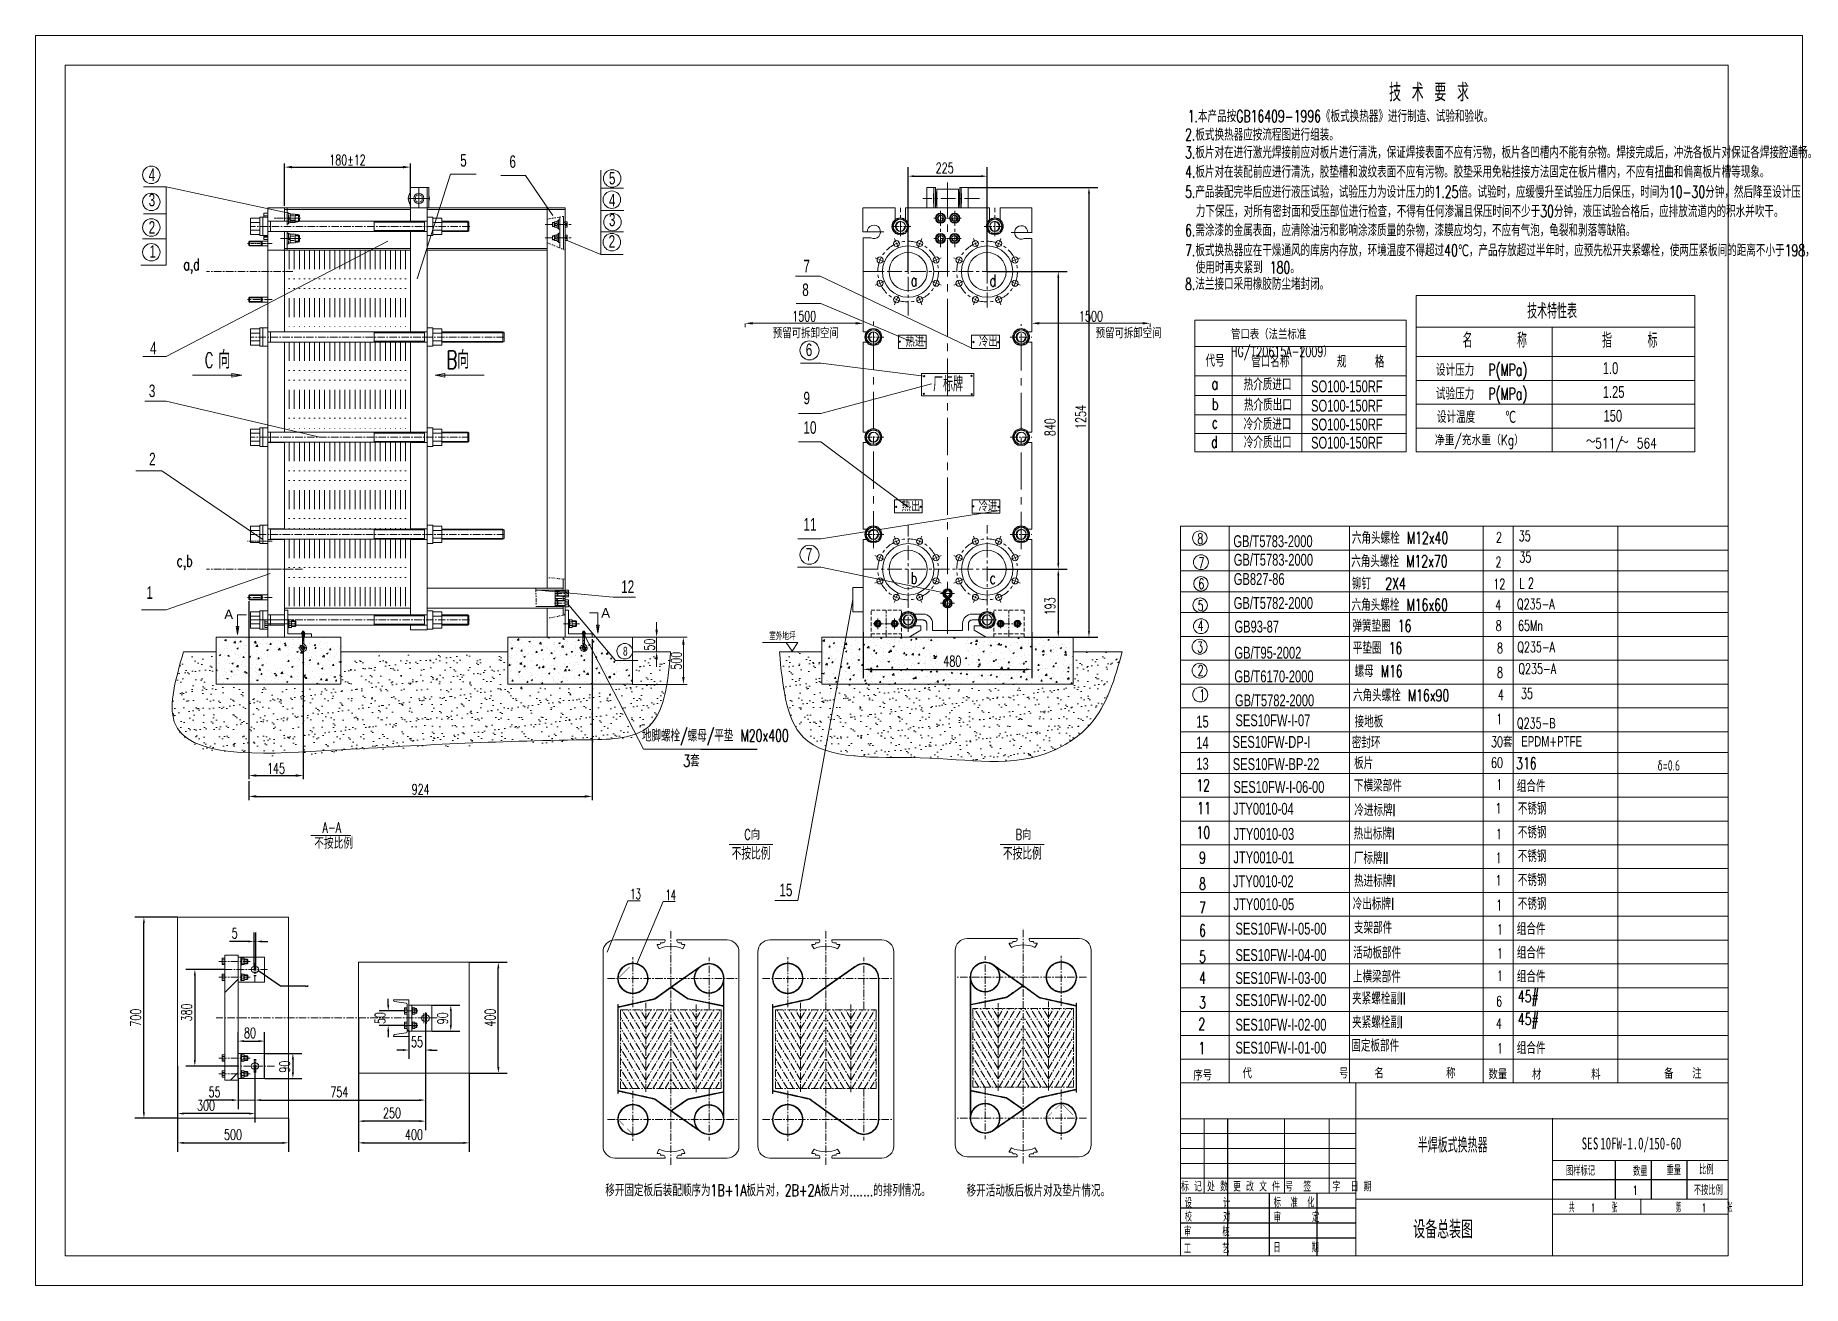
# Model space of a CAD drawing. Header units: millimetres. Extents: x 2882 to 3476, y 1065 to 1485.
import ezdxf

# ---------------------------------------------------------------- set-up
doc = ezdxf.new("R2010")
doc.units = ezdxf.units.MM
for name, pattern in [('CENTER', [2, 1.25, -0.25, 0.25, -0.25]), ('CENTERX2', [4, 2.5, -0.5, 0.5, -0.5]), ('DIVIDE', [31.75, 12.7, -6.35, 0, -6.35, 0, -6.35]), ('HIDDEN', [0.375, 0.25, -0.125])]:
    doc.linetypes.add(name, pattern=pattern)
doc.layers.get('DEFPOINTS').update_dxf_attribs({"lineweight": 18})
for name, color, linetype, lineweight, true_color in [('1', 1, 'Continuous', 18, 0xff0000), ('2', 2, 'Continuous', 18, 0xffff00), ('3', 3, 'CENTERX2', 18, 0x00ff00), ('3尺寸线', 2, 'Continuous', 18, 0xffff00), ('4', 4, 'DIVIDE', 18, 0x00ffff), ('5', 6, 'HIDDEN', 18, 0xff00ff)]:
    doc.layers.add(name, color=color, linetype=linetype, lineweight=lineweight, true_color=true_color)
doc.styles.add('HZ', font='txt.shx', dxfattribs={"width": 0.67, "bigfont": 'hztxt.shx'})
doc.styles.get("Standard").update_dxf_attribs({"font": 'arial.ttf'})
doc.styles.add('STYLE1', font='txt.shx', dxfattribs={"width": 0.67, "bigfont": 'hztxt.shx'})
doc.styles.add('ZH', font='txt.shx', dxfattribs={"width": 0.75, "bigfont": 'hztxt.shx'})
doc.styles.add('标准', font='', dxfattribs={"width": 0.667})
doc.styles.get('标准').set_extended_font_data('宋体')
doc.dimstyles.new('ISO-25', dxfattribs={"dimtxt": 2.5, "dimasz": 2.5, "dimexe": 1.25, "dimexo": 0.625, "dimtad": 1, "dimtxsty": 'Standard', "dimcen": 2.5, "dimadec": 0, "dimazin": 0, "dimtfac": 1, "dimtmove": 0, "dimatfit": 3, "dimfxl": 0, "dimarcsym": 0})
doc.dimstyles.get("Standard").update_dxf_attribs({"dimtxt": 0.18, "dimasz": 0.18, "dimexe": 0.18, "dimexo": 0.0625, "dimgap": 0.09, "dimtad": 0, "dimtih": 1, "dimtoh": 1, "dimdec": 4, "dimzin": 0, "dimdsep": 46, "dimtxsty": 'Standard', "dimcen": 0.09, "dimadec": 0, "dimazin": 0, "dimtfac": 1, "dimtdec": 4, "dimtofl": 0, "dimtmove": 0, "dimatfit": 3, "dimfxl": 0, "dimtolj": 1, "dimtzin": 0, "dimarcsym": 0})
doc.dimstyles.new('STANDARD$0', dxfattribs={"dimtxt": 3.5, "dimasz": 2.5, "dimexe": 1.25, "dimexo": 0.625, "dimtad": 1, "dimdec": 4, "dimdsep": 46, "dimtxsty": 'HZ', "dimcen": 2.5, "dimdle": 5, "dimadec": 0, "dimazin": 0, "dimtfac": 1, "dimtmove": 0, "dimatfit": 3, "dimfxl": 0, "dimtolj": 1, "dimlwd": -1, "dimlwe": -1, "dimarcsym": 0})
pattern_1 = [(37.5, (2759.299, 631.1955), (-0.160003, 4.894132), [0, -3.8608, 0, -4.318, 0, -4.1275]), (7.5, (2759.299, 631.1955), (4.495233, 7.16825), [0, -2.0828, 0, -3.4798, 0, -1.3335]), (327.5, (2756.1748, 631.1955), (7.909924, 0.014372), [0, -1.27, 0, -4.572, 0, -5.969]), (317.5, (2756.175, 631.1955), (7.635565, 2.229293), [0, -0.635, 0, -2.9972, 0, -3.429])]
pattern_2 = [(45, (2759.298956, 631.19546), (-0.0449012806, 0.0449012806), []), (135, (2759.298956, 631.19546), (-0.0449012806, -0.0449012806), [])]

msp = doc.modelspace()

# ---------------------------------------------------------------- texts
at = {"width": 0.67}
for s, p in [('SES10FW-I-07', (3285.21754, 1252.5501)), ('SES10FW-DP-I', (3284.22824, 1245.29548)), ('SES10FW-BP-22', (3284.31435, 1237.83407)), ('SES10FW-I-06-00', (3284.52811, 1230.1566)), ('JTY0010-04', (3284.40878, 1222.82625)), ('JTY0010-03', (3284.56817, 1214.38875)), ('JTY0010-01', (3284.51518, 1206.50365)), ('JTY0010-02', (3284.37514, 1198.48894)), ('JTY0010-05', (3284.56101, 1190.77792)), ('SES10FW-I-05-00', (3285.21754, 1182.5501)), ('SES10FW-I-04-00', (3285.21754, 1173.6996)), ('SES10FW-I-03-00', (3285.21754, 1165.9916)), ('SES10FW-I-02-00', (3285.21754, 1158.5686)), ('SES10FW-I-02-00', (3285.21754, 1150.2891)), ('SES10FW-I-01-00', (3285.21754, 1142.5806))]:
    msp.add_text(s, height=4, dxfattribs=at).set_placement(p)
for s, height, style, width, p in [('半焊板式换热器', 5, 'HZ', 0.67, (3346.48545, 1109.34529)), ('SE', 4, '标准', 0.667, (3401.57066, 1110.39797)), ('S', 4, '标准', 0.667, (3405.36515, 1110.39797)), ('10FW-1.0/150-60', 4, '标准', 0.667, (3407.85116, 1110.39797)), ('图样标记      ', 3, 'HZ', 0.6, (3396.32279, 1101.63495)), ('      重量      ', 3, 'HZ', 0.6, (3419.62242, 1101.80624)), ('  比例', 3, 'HZ', 0.6, (3437.83013, 1102.02857)), ('标 记 处 数 更 改 文 件 号  签   字  日 期', 3, 'HZ', 0.65, (3266.93926, 1096.30335)), ('       数量     ', 3, 'HZ', 0.6, (3406.62933, 1101.50103)), ('设      计', 3, 'HZ', 0.6, (3268.17831, 1090.83546)), ('标  准  化', 3, 'HZ', 0.6, (3298.05321, 1090.97278)), ('1', 3, 'HZ', 0.6, (3418.77169, 1095.13228)), ('不按比例', 3, 'HZ', 0.6, (3439.2796, 1095.13786)), ('校      对', 3, 'HZ', 0.6, (3268.17831, 1086.17952)), ('审      定', 3, 'HZ', 0.6, (3298.05321, 1086.04058)), ('共    1    张              第     1     张', 3, 'HZ', 0.45, (3397.31377, 1089.26703)), ('审      核', 3, 'HZ', 0.6, (3267.90174, 1081.24732)), ('工      艺', 3, 'HZ', 0.6, (3267.88331, 1075.48633)), ('日      期', 3, 'HZ', 0.6, (3297.9529, 1075.8407))]:
    msp.add_text(s, height=height, dxfattribs=dict(style=style, width=width)).set_placement(p)
at = {"insert": (2986.7643, 1442.75182), "char_height": 3.5, "attachment_point": 5, "style": 'HZ'}
msp.add_mtext('180%%P12', dxfattribs=at)
at = {"color": 2, "insert": (2978.36039, 1220.28522), "char_height": 3.5, "width": 32.08114, "attachment_point": 1, "style": 'HZ'}
msp.add_mtext('\\T1;A-A', dxfattribs=at)
at = {"layer": '2', "linetype": 'ByBlock', "ltscale": 0.5, "style": 'HZ', "width": 0.75}
for s, p in [('净重/充水重（Kg）', (3352.2335, 1346.93955)), ('～', (3403.01453, 1346.4709)), ('511/  564', (3406.1554, 1345.87395)), ('～', (3414.17154, 1346.3242))]:
    msp.add_text(s, height=3.5, dxfattribs=at).set_placement(p)
at = {"layer": '2', "style": 'HZ', "width": 0.67}
msp.add_text('设备总装图', height=6, dxfattribs=at).set_placement((3344.95882, 1080.50481))
at = {"layer": '2', "ltscale": 20, "attachment_point": 7, "style": 'HZ'}
for s, insert, char_height, width in [('\\T1;技 术 要 求', (3336.85542, 1462.45781), 6, 42.21), ('\\T1;8', (3272.3613, 1313.83537), 3.5, 3.35), ('\\T1;2', (3372.79276, 1314.2788), 3.5, 3.35), ('\\T1;35', (3380.44414, 1314.74771), 3.5, 6.7), ('\\T1;7', (3272.79783, 1305.71295), 3.5, 3.35), ('\\T1;2', (3372.6128, 1305.96705), 3.5, 3.35), ('\\T1;35', (3380.64781, 1307.61125), 3.5, 6.7), ('\\T1;6', (3272.72358, 1298.63185), 3.5, 3.35), ('\\T1;12', (3371.88463, 1298.55597), 3.5, 6.7), ('\\T1;L', (3380.65835, 1298.77158), 3.5, 2.8475), ('\\T1;2', (3383.50763, 1298.88079), 3.5, 3.35), ('\\T1;4', (3372.49283, 1291.51866), 3.5, 3.35), ('\\T1;Q235-A', (3379.83314, 1291.50577), 3.5, 21.105), ('\\T1;5', (3272.47358, 1291.3015), 3.5, 3.35), ('\\T1;4', (3272.45393, 1284.55084), 3.5, 3.35), ('\\T1;弹簧垫圈 16', (3324.52003, 1284.26741), 4, 27.7571429), ('\\T1;8', (3372.68412, 1284.60569), 3.5, 3.35), ('\\T1;65Mn', (3380.20265, 1284.64321), 3.5, 14.74), ('\\T1;3', (3272.33494, 1277.38082), 3.5, 3.35), ('\\T1;平垫圈 16', (3324.65874, 1276.84298), 4, 23.7371429), ('\\T1;8', (3373.12807, 1277.07126), 3.5, 3.35), ('\\T1;Q235-A', (3379.95139, 1277.08386), 3.5, 21.105), ('\\T1;2', (3272.49367, 1269.52077), 3.5, 3.35), ('\\T1;螺母 M16', (3325.23642, 1269.06221), 4, 24.3114286), ('\\T1;8', (3373.09407, 1268.85245), 3.5, 3.35), ('\\T1;Q235-A', (3380.33131, 1269.82505), 3.5, 21.105), ('\\T1;35', (3381.16365, 1261.7998), 3.5, 6.7), ('\\T1;1', (3273.05014, 1261.34444), 3.5, 3.35), ('\\T1;4', (3373.40426, 1261.3488), 3.5, 3.35), ('接地板', (3325.25299, 1252.10887), 4, 12.06), ('Q235-{\\fArial|b0|i0|c0|p32;B}', (3379.83314, 1251.50577), 3.5, 21.105), ('\\T1;密封环', (3324.32335, 1245.07572), 4, 12.06), ('30套', (3371.12363, 1245.57047), 3.5, 10.05), ('板片  ', (3325.08971, 1238.16693), 4, 26.4171429), ('60', (3371.12363, 1238.57047), 3.5, 10.05)]:
    msp.add_mtext(s, dxfattribs=dict(at, insert=insert, char_height=char_height, width=width))
at = {"layer": '2'}
for s, insert, char_height, width, attachment_point, style in [('\\T1;1.本产品按GB16409-1996《板式换热器》进行制造、试验和验收。', (3269.16635, 1455.446), 4, 141.8890659, 7, 'HZ'), ('\\T1;2.板式换热器应按流程图进行组装。', (3268.28477, 1449.23653), 4, 66.3855879, 7, 'HZ'), ('\\T1;3.板片对在进行激光焊接前应对板片进行清洗，保证焊接表面不应有污物，板片各凹槽内不能有杂物。焊接完成后，冲洗各板片对保证各焊接腔通畅。 ', (3268.28477, 1443.1916), 4, 271.872011, 7, 'HZ'), ('\\T1;4.板片对在装配前应进行清洗，胶垫槽和波纹表面不应有污物。胶垫采用免粘挂接方法固定在板片槽内，不应有扭曲和偏离板片槽等现象。', (3268.29484, 1436.66788), 4, 247.2082802, 7, 'HZ'), ('\\T1;5.产品装配完毕后应进行液压试验，试验压力为设计压力的1.25倍。试验时，应缓慢升至试验压力后保压，时间为10-30分钟，然后降至设计压', (3268.27189, 1429.91258), 4, 268.5794396, 7, 'HZ'), ('\\T1;力下保压，对所有密封面和受压部位进行检查，不得有任何渗漏且保压时间不少于30分钟，液压试验合格后，应排放流道内的积水并吹干。', (3271.87171, 1423.41909), 4, 249.4652967, 7, 'HZ'), ('\\T1;6.需涂漆的金属表面，应清除油污和影响涂漆质量的杂物，漆膜应均匀，不应有气泡，龟裂和剥落等缺陷。', (3268.28211, 1417.03003), 4, 190.266011, 7, 'HZ'), ('7.板式换热器应在干燥通风的库房内存放，环境温度不得超过40℃，产品存放超过半年时，应预先松开夹紧螺栓，使两压紧板间的距离不小于198，', (3268.29138, 1410.30115), 4, 270.4535989, 7, 'HZ'), ('\\T1;a,d', (2931.57667, 1404.50394), 4, 15.6014286, 7, 'STYLE1'), ('使用时再夹紧到 180。', (3271.85101, 1404.65392), 4, 43.5529451, 7, 'HZ'), ('\\T1;a', (3176.05026, 1400.36258), 4, 6.7957143, 7, 'HZ'), ('\\T1;d', (3202.58586, 1400.31883), 4, 6.8914286, 7, 'HZ'), ('\\T1;8.法兰接口采用橡胶防尘堵封闭。', (3268.27556, 1399.10752), 4, 61.9635879, 7, 'HZ'), ('\\T1;技术特性表', (3383.25454, 1389.49817), 5, 25.125, 7, 'HZ'), ('\\T1;预留可拆卸空间', (3129.71956, 1382.89443), 3.5, 24.6225, 7, 'HZ'), ('\\T1;预留可拆卸空间', (3238.23196, 1382.89443), 3.5, 24.6225, 7, 'HZ'), ('管口表（法兰标准HG/{\\fArial|b0|i0|c0|p32;T}20615A-2009）', (3283.69514, 1386.00745), 3.5, 54.0663866, 1, 'HZ'), ('\\T1;名     称 ', (3361.57007, 1379.68898), 5, 40.2, 7, 'HZ'), ('\\T1; 指    标 ', (3405.43339, 1379.68898), 5, 40.28375, 7, 'HZ'), ('\\T1;向', (2943.33666, 1372.67437), 6, 6.03, 7, 'HZ'), ('\\T1;B向', (3020.04793, 1372.67437), 6, 12.06, 7, 'HZ'), ('\\T1;热进', (3174.31221, 1380.03502), 3.5, 7.093625, 7, 'HZ'), ('\\T1;冷出', (3198.97604, 1380.03502), 3.5, 7.035, 7, 'HZ'), ('\\T1;C', (2938.75388, 1373.03148), 5, 5.025, 7, 'HZ'), ('\\T1;代号', (3275.14008, 1373.36198), 4, 8.04, 7, 'HZ'), ('\\T1;管口名称', (3290.49094, 1373.12421), 4, 16.08, 7, 'HZ'), ('\\T1;规    格', (3319.30561, 1373.0387), 4, 24.187, 7, 'HZ'), ('\\T1;设计压力  P(MPa)', (3352.60353, 1368.92258), 4, 48.91, 7, 'HZ'), ('\\T1;a', (3277.18944, 1365.69646), 4, 6.7957143, 7, 'HZ'), ('\\T1;热介质进口', (3287.96416, 1365.37184), 4, 20.167, 7, 'HZ'), ('{\\fArial|b0|i0|c0|p32;SO100-150RF}', (3310.64514, 1364.66961), 4, 49.1971429, 7, '标准'), ('\\T1;试验压力  P(MPa)', (3352.60353, 1360.92258), 4, 48.91, 7, 'HZ'), ('\\T1;b', (3277.29898, 1358.81684), 4, 8.7291429, 7, 'HZ'), ('\\T1;热介质出口', (3288.08026, 1358.49343), 4, 20.1, 7, 'HZ'), ('{\\fArial|b0|i0|c0|p32;SO100-150RF}', (3310.64514, 1358.17602), 4, 49.1971429, 7, '标准'), ('\\T1;c', (3277.23399, 1352.57004), 4, 10.6242857, 7, 'HZ'), ('\\T1;冷介质进口', (3287.9452, 1352.02318), 4, 20.167, 7, 'HZ'), ('{\\fArial|b0|i0|c0|p32;SO100-150RF}', (3310.64514, 1351.87078), 4, 49.1971429, 7, '标准'), ('\\T1;设计温度', (3352.93623, 1354.43618), 4, 16.08, 7, 'HZ'), ('\\T1;℃', (3375.82609, 1354.4238), 4, 3.9272308, 7, 'HZ'), ('\\T1;d', (3277.01133, 1346.09384), 4, 6.8914286, 7, 'HZ'), ('\\T1;冷介质出口', (3288.01932, 1345.94792), 4, 20.1, 7, 'HZ'), ('{\\fArial|b0|i0|c0|p32;SO100-150RF}', (3310.64514, 1345.75385), 4, 49.1971429, 7, '标准'), ('\\T1;热出', (3172.9617, 1324.76144), 3.5, 7.035, 7, 'HZ'), ('\\T1;冷进', (3198.8538, 1324.68665), 3.5, 7.093625, 7, 'HZ'), ('\\T1;c,b', (2929.33422, 1304.9369), 4, 21.2677143, 7, 'STYLE1'), ('\\T1;b', (3176.05026, 1300.34378), 4, 8.7291429, 7, 'HZ'), ('\\T1;c', (3202.58586, 1300.34378), 4, 10.6242857, 7, 'HZ'), ('\\T1;室外地坪', (3128.48237, 1281.42708), 2.45, 9.849, 7, 'STYLE1'), ('地脚螺栓/螺母/平垫 M20x400', (3085.70767, 1246.07996), 4, 48.6898571, 7, 'HZ'), ('{\\fArial|b0|i0|c0|p32;EPDM}+{\\fArial|b0|i0|c0|p32;PTFE}', (3381.26364, 1245.74703), 3.5, 21.105, 7, 'HZ'), ('3套', (3099.61615, 1238.95031), 4, 48.6898571, 7, 'HZ'), ('\\T1;C向', (3120.15616, 1217.93475), 3.5, 35.254, 1, 'HZ'), ('\\T1;B向', (3211.33975, 1217.93475), 3.5, 35.254, 1, 'HZ'), ('\\T1;不按比例', (3115.88745, 1207.72462), 4.1472, 18.74016, 7, 'ZH'), ('\\T1;不按比例', (3207.07104, 1207.72462), 4.1472, 18.74016, 7, 'ZH'), ('\\T1;{\\W0.6;13}', (3081.80853, 1194.47353), 3.5, 6, 7, 'STYLE1'), ('\\T1;{\\W0.6;14}', (3093.6256, 1194.08669), 3.5, 6, 7, 'STYLE1'), ('\\T1;移开固定板后装配顺序为1B+1A板片对，2B+2A板片对.......的排列情况。', (3073.4159, 1094.52335), 4, 149.8944615, 7, 'HZ'), ('\\T1;移开活动板后板片对及垫片情况。', (3194.85502, 1094.52335), 4, 60.2742308, 7, 'HZ')]:
    msp.add_mtext(s, dxfattribs=dict(at, insert=insert, char_height=char_height, width=width, attachment_point=attachment_point, style=style))
at = {"layer": '2', "ltscale": 0.5, "attachment_point": 7}
for s, insert, char_height, width in [('\\T1;{\\W0.67;5}', (3024.6549, 1440.48622), 4.2, 4.02), ('\\T1;{\\W0.67;6}', (3041.1987, 1440.07294), 4.2, 4.02), ('\\T1;{\\W0.67;4}', (2919.93588, 1435.73014), 4.2, 4.02), ('\\T1;{\\W0.67;5}', (3074.63701, 1434.51214), 4.2, 4.02), ('\\T1;{\\W0.67;3}', (2919.93588, 1427.14954), 4.2, 4.02), ('\\T1;{\\W0.67;4}', (3074.63995, 1427.18985), 4.2, 4.02), ('\\T1;{\\W0.67;2}', (2919.93588, 1418.0137), 4.2, 4.02), ('\\T1;{\\W0.67;3}', (3074.63995, 1420.49043), 4.2, 4.02), ('\\T1;{\\W0.67;1}', (2920.20468, 1409.9581), 4.2, 4.02), ('\\T1;{\\W0.67;2}', (3074.53789, 1413.31093), 4.2, 4.02), ('\\T1;{\\W0.67;7}', (3139.99108, 1405.04032), 4.2, 4.02), ('\\T1;{\\W0.67;8}', (3139.60888, 1397.02336), 4.2, 4.02), ('\\T1;{\\W0.67;4}', (2920.41636, 1377.49504), 4.2, 4.02), ('\\T1;{\\W0.67;6}', (3140.78908, 1376.85538), 4.2, 4.02), ('\\T1;{\\W0.67;3}', (2920.00308, 1363.07476), 4.2, 4.02), ('\\T1;{\\W0.67;9}', (3140.02216, 1360.66018), 4.2, 4.02), ('\\T1;{\\W0.67;10}', (3140.02216, 1350.74314), 4.2, 8.04), ('\\T1;{\\W0.67;2}', (2920.09662, 1340.23028), 4.2, 4.02), ('\\T1;{\\W0.67;11}', (3140.02216, 1318.28209), 4.2, 8.04), ('\\T1;{\\W0.67;7}', (3140.78908, 1308.18874), 4.2, 4.02), ('\\T1;{\\W0.67;12}', (3078.75873, 1297.34296), 4.2, 8.04), ('\\T1;{\\W0.67;1}', (2919.17568, 1295.35144), 4.2, 4.02), ('\\T1;{\\W0.67;8}', (3079.37851, 1276.24683), 2.94, 2.814), ('\\W0.67;15', (3131.94169, 1195.38512), 4.2, 8.04)]:
    msp.add_mtext(s, dxfattribs=dict(at, insert=insert, char_height=char_height, width=width))
at = {"layer": '2'}
for s, insert, char_height, width, attachment_point in [('\\W0.67;1.0', (3408.67745, 1370.78045), 4, 9.5714286, 7), ('\\W0.67;1.25', (3408.67745, 1362.78045), 4, 13.4, 7), ('\\W0.67;150', (3408.93734, 1354.78045), 4, 11.4857143, 7), ('\\T1;{\\W0.67;GB/T5783-2000}', (3284.51119, 1312.65953), 4, 50.92, 7), ('\\T1;{\\W0.67;GB/T5783-2000}', (3284.64632, 1306.43674), 4, 50.92, 7), ('\\T1;{\\W0.67;GB827-86}', (3284.65478, 1299.95784), 4, 32.16, 7), ('\\T1;{\\W0.67;GB/T5782-2000}', (3284.64044, 1291.89858), 4, 50.92, 7), ('\\T1;A', (2945.35099, 1291.74322), 3.185, 8.096361, 1), ('\\T1;A', (3072.04614, 1292.22909), 3.185, 8.096361, 1), ('\\T1;{\\W0.67;GB93-87}', (3284.88275, 1283.98107), 4, 28.3314286, 7), ('\\T1;{\\W0.67;GB/T95-2002}', (3284.88275, 1275.19307), 4, 43.2628571, 7), ('\\T1;{\\W0.67;GB/T6170-2000}', (3284.84173, 1267.2501), 4, 50.92, 7), ('\\T1;{\\W0.67;GB/T5782-2000}', (3285.03698, 1259.20047), 4, 50.92, 7), ('\\W0.67;15', (3272.06958, 1252.06078), 4, 7.6571429, 7), ('\\T1;{\\W0.67;14}', (3272.06958, 1245.06078), 4, 7.6571429, 7), ('\\T1;{\\W0.67;13}', (3272.06958, 1237.91961), 4, 7.6571429, 7)]:
    msp.add_mtext(s, dxfattribs=dict(at, insert=insert, char_height=char_height, width=width, attachment_point=attachment_point))
at = {"layer": '2', "ltscale": 0.25, "insert": (3183.58295, 1364.99395), "char_height": 5, "width": 15.15875, "attachment_point": 7, "style": 'HZ'}
msp.add_mtext('\\T1;厂标牌', dxfattribs=at)
at = {"layer": '2', "linetype": 'Continuous', "attachment_point": 7}
for s, insert, char_height, width, style in [('\\T1;六角头螺栓 M12x40', (3324.34919, 1313.78841), 4, 48.8812857, 'HZ'), ('\\T1;六角头螺栓 M12x70', (3324.12459, 1305.95569), 4, 48.8812857, 'HZ'), ('\\T1;铆钉  2X4', (3324.34848, 1298.44441), 4, 27.5657143, 'HZ'), ('\\T1;六角头螺栓 M16x60', (3324.23689, 1291.27301), 4, 48.8812857, 'HZ'), ('\\T1;六角头螺栓 M16x90', (3324.70756, 1260.89106), 4, 48.8812857, 'HZ'), ('\\T1;1', (3372.88515, 1253.23052), 3.5, 3.35, 'HZ'), ('316', (3379.54955, 1238.08382), 4, 11.4857143, 'HZ'), ('\\T1;12', (3272.06958, 1230.69059), 4, 7.6571429, 'HZ'), ('\\T1;下横梁部件', (3325.04318, 1230.59445), 4, 20.1, 'HZ'), ('\\T1;1', (3372.88515, 1231.23052), 3.5, 3.35, 'HZ'), ('\\T1;组合件', (3379.79231, 1230.47811), 4, 12.06, 'HZ'), ('\\T1;11', (3272.3422, 1223.03839), 4, 7.6571429, 'HZ'), ('\\T1;冷进标牌I', (3325.1715, 1222.37809), 4, 17.7454286, 'HZ'), ('\\T1;1', (3372.60477, 1223.23052), 3.5, 3.35, 'HZ'), ('\\T1;不锈钢', (3380.10861, 1222.8766), 4, 12.127, 'HZ'), ('\\T1;10', (3272.11032, 1214.88035), 4, 7.6571429, 'HZ'), ('\\T1;热出标牌I', (3324.93774, 1214.46398), 4, 17.6784286, 'HZ'), ('\\T1;1', (3372.77344, 1214.62242), 3.5, 3.35, 'HZ'), ('\\T1;不锈钢', (3380.10861, 1214.8766), 4, 12.127, 'HZ'), ('\\T1;不按比例', (2975.58934, 1211.36559), 3.773952, 17.0535456, 'ZH'), ('\\T1;9', (3273.01173, 1206.39496), 4, 3.8285714, 'HZ'), ('\\T1;厂标牌II', (3325.03556, 1206.28303), 4, 15.1898571, 'HZ'), ('\\T1;1', (3372.65142, 1206.58959), 3.5, 3.35, 'HZ'), ('\\T1;不锈钢', (3380.10861, 1206.8766), 4, 12.127, 'HZ'), ('\\T1;8', (3273.01173, 1197.58088), 4, 3.8285714, 'HZ'), ('\\T1;热进标牌I', (3325.07567, 1198.58036), 4, 17.7454286, 'HZ'), ('\\T1;1', (3372.60053, 1199.00284), 3.5, 3.35, 'HZ'), ('\\T1;不锈钢', (3380.10861, 1198.8766), 4, 12.127, 'HZ'), ('\\T1;冷出标牌I', (3324.6252, 1190.88149), 4, 17.6784286, 'HZ'), ('\\T1;1', (3372.81781, 1190.69545), 3.5, 3.35, 'HZ'), ('\\T1;不锈钢', (3380.10861, 1190.8766), 4, 12.127, 'HZ'), ('\\T1;7', (3273.01173, 1189.61978), 4, 3.8285714, 'HZ'), ('\\T1;6', (3273.01173, 1181.94301), 4, 3.8285714, 'HZ'), ('\\T1;支架部件', (3325.04945, 1182.88585), 4, 16.08, 'HZ'), ('\\T1;1', (3373.10896, 1182.57178), 3.5, 3.35, 'HZ'), ('\\T1;组合件', (3379.79231, 1182.47811), 4, 12.06, 'HZ'), ('\\T1;5', (3273.01173, 1173.12893), 4, 3.8285714, 'HZ'), ('\\T1;活动板部件', (3324.79836, 1174.46911), 4, 20.1, 'HZ'), ('\\T1;1', (3373.10896, 1174.53028), 3.5, 3.35, 'HZ'), ('\\T1;组合件', (3379.79231, 1174.47811), 4, 12.06, 'HZ'), ('\\T1;上横梁部件', (3324.71295, 1166.42454), 4, 20.1, 'HZ'), ('\\T1;1', (3373.10896, 1166.99178), 3.5, 3.35, 'HZ'), ('\\T1;组合件', (3379.79231, 1166.47811), 4, 12.06, 'HZ'), ('\\T1;4', (3273.01173, 1166.02081), 4, 3.8285714, 'HZ'), ('\\T1;45#', (3380.13334, 1158.4913), 4, 11.6771429, 'HZ'), ('\\T1;3', (3273.01173, 1157.77538), 4, 3.8285714, 'HZ'), ('\\T1;夹紧螺栓副II', (3324.42488, 1159.11888), 4, 23.2298571, 'HZ'), ('\\T1;6', (3372.83596, 1158.42885), 3.5, 3.35, 'HZ'), ('\\T1;2', (3272.72702, 1150.56641), 4, 3.8285714, 'HZ'), ('\\T1;夹紧螺栓副I', (3324.42488, 1151.11888), 4, 21.6984286, 'HZ'), ('\\T1;4', (3372.72682, 1150.9288), 3.5, 3.35, 'HZ'), ('\\T1;45#', (3380.13334, 1150.86251), 4, 11.6771429, 'HZ'), ('\\T1;1', (3272.72702, 1142.42183), 4, 3.8285714, 'HZ'), ('\\T1;固定板部件', (3324.15695, 1143.24788), 4, 20.1, 'HZ'), ('\\T1;组合件', (3379.79231, 1142.47811), 4, 12.06, 'HZ'), ('\\T1;1', (3373.10896, 1142.57628), 3.5, 3.35, 'HZ'), ('\\T1;序号', (3271.03797, 1133.54137), 3.5, 7.035, 'HZ'), ('\\T1;代              号 ', (3287.58815, 1134.24104), 3.5, 59.7975, 'HZ'), ('\\T1;名          称', (3331.93775, 1134.28903), 3.5, 42.21, 'HZ'), ('\\T1;数量', (3370.22049, 1133.91099), 3.5, 7.035, 'HZ'), ('\\T1;材        料', (3384.87857, 1133.86023), 3.5, 35.175, 'HZ'), ('\\T1;备   注', (3429.29384, 1134.19042), 3.5, 17.7340625, 'HZ')]:
    msp.add_mtext(s, dxfattribs=dict(at, insert=insert, char_height=char_height, width=width, style=style))
at = {"layer": '2', "ltscale": 0.5, "insert": (3427.05847, 1237.63736), "char_height": 3.5, "width": 16.1663269, "attachment_point": 7, "style": 'HZ'}
msp.add_mtext('\\T1;δ=0.6', dxfattribs=at)

# ---------------------------------------------------------------- blocks, each defined once
blk = doc.blocks.new('*D47')
at = {"layer": '2', "color": 0, "lineweight": -2, "ltscale": 0.5, "transparency": 16777216}
for p, q in [((3000.46, 1158.93), (3000.46, 1160.93)), ((3005.85, 1156.93), (2997.46, 1156.93)), ((3005.85, 1152.08), (2997.46, 1152.08)), ((3000.46, 1150.08), (3000.46, 1148.08))]:
    blk.add_line(p, q, dxfattribs=at)
at = {"layer": '2', "color": 0, "ltscale": 0.5, "transparency": 16777216}
for points in [[(3000.13, 1158.93), (3000.79, 1158.93), (3000.46, 1156.93)], [(3000.13, 1150.08), (3000.79, 1150.08), (3000.46, 1152.08)]]:
    blk.add_solid(points, dxfattribs=at)
at = {"layer": 'DEFPOINTS', "color": 0, "ltscale": 0.5, "transparency": 16777216}
for p in [(3005.91, 1156.93), (3000.46, 1152.08), (3005.91, 1152.08)]:
    blk.add_point(p, dxfattribs=at)
at = {"layer": '2', "color": 0, "ltscale": 0.5, "transparency": 16777216, "insert": (2997.71, 1154.51), "char_height": 3.5, "attachment_point": 5, "rotation": 90, "style": 'HZ'}
blk.add_mtext('\\A1;50', dxfattribs=at)
blk = doc.blocks.new('*D45')
at = {"layer": '2', "color": 0, "lineweight": -2, "ltscale": 0.5, "transparency": 16777216}
for p, q in [((2958.97, 1142.67), (2971.41, 1142.67)), ((2968.41, 1140.67), (2968.41, 1136.27)), ((2958.97, 1134.27), (2971.41, 1134.27))]:
    blk.add_line(p, q, dxfattribs=at)
at = {"layer": '2', "color": 0, "ltscale": 0.5, "transparency": 16777216}
for points in [[(2968.07, 1140.67), (2968.74, 1140.67), (2968.41, 1142.67)], [(2968.07, 1136.27), (2968.74, 1136.27), (2968.41, 1134.27)]]:
    blk.add_solid(points, dxfattribs=at)
at = {"layer": 'DEFPOINTS', "color": 0, "ltscale": 0.5, "transparency": 16777216}
for p in [(2958.91, 1142.67), (2958.91, 1134.27), (2968.41, 1134.27)]:
    blk.add_point(p, dxfattribs=at)
at = {"layer": '2', "color": 0, "ltscale": 0.5, "transparency": 16777216, "insert": (2965.66, 1138.2), "char_height": 3.5, "attachment_point": 5, "rotation": 90, "style": 'HZ'}
blk.add_mtext('\\A1;90', dxfattribs=at)
blk = doc.blocks.new('*D46')
at = {"layer": '2', "color": 0, "lineweight": -2, "ltscale": 0.5, "transparency": 16777216}
for p, q in [((2945.45, 1170.87), (2932.46, 1170.87)), ((2935.46, 1168.87), (2935.46, 1140.41)), ((2949.93, 1138.41), (2932.46, 1138.41))]:
    blk.add_line(p, q, dxfattribs=at)
at = {"layer": '2', "color": 0, "ltscale": 0.5, "transparency": 16777216}
for points in [[(2935.13, 1168.87), (2935.79, 1168.87), (2935.46, 1170.87)], [(2935.13, 1140.41), (2935.79, 1140.41), (2935.46, 1138.41)]]:
    blk.add_solid(points, dxfattribs=at)
at = {"layer": 'DEFPOINTS', "color": 0, "ltscale": 0.5, "transparency": 16777216}
for p in [(2945.52, 1170.87), (2935.46, 1138.41), (2950, 1138.41)]:
    blk.add_point(p, dxfattribs=at)
at = {"layer": '2', "color": 0, "ltscale": 0.5, "transparency": 16777216, "insert": (2932.71, 1156.4), "char_height": 3.5, "attachment_point": 5, "rotation": 90, "style": 'HZ'}
blk.add_mtext('\\A1;380', dxfattribs=at)
blk = doc.blocks.new('*D48')
at = {"layer": '2', "color": 0, "lineweight": -2, "ltscale": 0.5, "transparency": 16777216}
for p, q in [((3012.95, 1156.36), (3012.95, 1123.96)), ((2955.67, 1134.2), (2955.67, 1123.96)), ((2957.67, 1126.96), (3010.95, 1126.96))]:
    blk.add_line(p, q, dxfattribs=at)
at = {"layer": '2', "color": 0, "ltscale": 0.5, "transparency": 16777216}
for points in [[(2957.67, 1127.3), (2957.67, 1126.63), (2955.67, 1126.96)], [(3010.95, 1127.3), (3010.95, 1126.63), (3012.95, 1126.96)]]:
    blk.add_solid(points, dxfattribs=at)
at = {"layer": 'DEFPOINTS', "color": 0, "ltscale": 0.5, "transparency": 16777216}
for p in [(3012.95, 1156.43), (2955.67, 1134.27), (3012.95, 1126.96)]:
    blk.add_point(p, dxfattribs=at)
at = {"layer": '2', "color": 0, "ltscale": 0.5, "transparency": 16777216, "insert": (2984.02, 1129.71), "char_height": 3.5, "attachment_point": 5, "style": 'HZ'}
blk.add_mtext('\\A1;754', dxfattribs=at)
blk = doc.blocks.new('*D49')
at = {"layer": '2', "color": 0, "lineweight": -2, "ltscale": 0.5, "transparency": 16777216}
for p, q in [((2950, 1134.18), (2950, 1123.96)), ((2955.67, 1134.11), (2955.67, 1123.96)), ((2948, 1126.96), (2939.12, 1126.96)), ((2957.67, 1126.96), (2959.67, 1126.96))]:
    blk.add_line(p, q, dxfattribs=at)
at = {"layer": '2', "color": 0, "ltscale": 0.5, "transparency": 16777216}
for points in [[(2948, 1127.3), (2948, 1126.63), (2950, 1126.96)], [(2957.67, 1127.3), (2957.67, 1126.63), (2955.67, 1126.96)]]:
    blk.add_solid(points, dxfattribs=at)
at = {"layer": 'DEFPOINTS', "color": 0, "ltscale": 0.5, "transparency": 16777216}
for p in [(2950, 1134.24), (2955.67, 1134.18), (2950, 1126.96)]:
    blk.add_point(p, dxfattribs=at)
at = {"layer": '2', "color": 0, "ltscale": 0.5, "transparency": 16777216, "insert": (2942.08, 1129.71), "char_height": 3.5, "attachment_point": 5, "style": 'HZ'}
blk.add_mtext('\\A1;55', dxfattribs=at)
blk = doc.blocks.new('*D50')
at = {"layer": '2', "color": 0, "lineweight": -2, "ltscale": 0.5, "transparency": 16777216}
for p, q in [((2955.35, 1171.91), (2955.35, 1183.27)), ((2956, 1171.91), (2956, 1183.27)), ((2953.35, 1180.27), (2947.09, 1180.27)), ((2958, 1180.27), (2960, 1180.27))]:
    blk.add_line(p, q, dxfattribs=at)
at = {"layer": '2', "color": 0, "ltscale": 0.5, "transparency": 16777216}
for points in [[(2953.35, 1180.6), (2953.35, 1179.93), (2955.35, 1180.27)], [(2958, 1180.6), (2958, 1179.93), (2956, 1180.27)]]:
    blk.add_solid(points, dxfattribs=at)
at = {"layer": 'DEFPOINTS', "color": 0, "ltscale": 0.5, "transparency": 16777216}
for p in [(2956, 1180.27), (2955.35, 1171.84), (2956, 1171.84)]:
    blk.add_point(p, dxfattribs=at)
at = {"layer": '2', "color": 0, "ltscale": 0.5, "transparency": 16777216, "insert": (2948.87, 1183.02), "char_height": 3.5, "attachment_point": 5, "style": 'HZ'}
blk.add_mtext('\\A1;5', dxfattribs=at)
blk = doc.blocks.new('*D51')
at = {"layer": '2', "color": 0, "lineweight": -2, "ltscale": 0.5, "transparency": 16777216}
for p, q in [((2955.91, 1170.87), (2956.09, 1170.87)), ((2956, 1170.78), (2956, 1170.96)), ((2964.3, 1165.22), (2956.95, 1170.23)), ((2972.62, 1165.22), (2964.3, 1165.22))]:
    blk.add_line(p, q, dxfattribs=at)
at = {"layer": '2', "color": 0, "ltscale": 0.5, "transparency": 16777216}
blk.add_solid([(2956.96, 1170.25), (2956.93, 1170.2), (2956.8, 1170.33)], dxfattribs=at)
at = {"layer": 'DEFPOINTS', "color": 0, "ltscale": 0.5, "transparency": 16777216}
for p in [(2956, 1170.87), (2956.8, 1170.33)]:
    blk.add_point(p, dxfattribs=at)
at = {"layer": '2', "color": 0, "ltscale": 0.5, "transparency": 16777216, "insert": (2973.11, 1165.22), "char_height": 0.18, "attachment_point": 5, "style": 'HZ'}
blk.add_mtext('\\A1;3-22X27', dxfattribs=at)
blk = doc.blocks.new('*D52')
at = {"layer": '2', "color": 0, "lineweight": -2, "ltscale": 0.5, "transparency": 16777216}
for p, q in [((2950, 1134.33), (2950, 1149.79)), ((2952, 1146.79), (2956.91, 1146.79)), ((2958.91, 1134.33), (2958.91, 1149.79))]:
    blk.add_line(p, q, dxfattribs=at)
at = {"layer": '2', "color": 0, "ltscale": 0.5, "transparency": 16777216}
for points in [[(2952, 1147.12), (2952, 1146.45), (2950, 1146.79)], [(2956.91, 1147.12), (2956.91, 1146.45), (2958.91, 1146.79)]]:
    blk.add_solid(points, dxfattribs=at)
at = {"layer": 'DEFPOINTS', "color": 0, "ltscale": 0.5, "transparency": 16777216}
for p in [(2958.91, 1146.79), (2950, 1134.27), (2958.91, 1134.27)]:
    blk.add_point(p, dxfattribs=at)
at = {"layer": '2', "color": 0, "ltscale": 0.5, "transparency": 16777216, "insert": (2954.02, 1149.54), "char_height": 3.5, "attachment_point": 5, "style": 'HZ'}
blk.add_mtext('\\A1;80', dxfattribs=at)
blk = doc.blocks.new('*D53')
at = {"layer": '2', "color": 0, "lineweight": -2, "ltscale": 0.5, "transparency": 16777216}
for p, q in [((3015.19, 1158.87), (3024.49, 1158.87)), ((3021.49, 1156.87), (3021.49, 1152.14)), ((3015.19, 1150.14), (3024.49, 1150.14))]:
    blk.add_line(p, q, dxfattribs=at)
at = {"layer": '2', "color": 0, "ltscale": 0.5, "transparency": 16777216}
for points in [[(3021.16, 1156.87), (3021.83, 1156.87), (3021.49, 1158.87)], [(3021.16, 1152.14), (3021.83, 1152.14), (3021.49, 1150.14)]]:
    blk.add_solid(points, dxfattribs=at)
at = {"layer": 'DEFPOINTS', "color": 0, "ltscale": 0.5, "transparency": 16777216}
for p in [(3015.13, 1158.87), (3015.13, 1150.14), (3021.49, 1150.14)]:
    blk.add_point(p, dxfattribs=at)
at = {"layer": '2', "color": 0, "ltscale": 0.5, "transparency": 16777216, "insert": (3018.74, 1154.41), "char_height": 3.5, "attachment_point": 5, "rotation": 90, "style": 'HZ'}
blk.add_mtext('\\A1;90', dxfattribs=at)
blk = doc.blocks.new('*D54')
at = {"layer": '2', "color": 0, "lineweight": -2, "ltscale": 0.5, "transparency": 16777216}
for p, q in [((3175.19, 1405.35), (3175.19, 1440.33)), ((3201.73, 1405.35), (3201.73, 1440.33)), ((3177.19, 1437.33), (3199.73, 1437.33))]:
    blk.add_line(p, q, dxfattribs=at)
at = {"layer": '2', "color": 0, "ltscale": 0.5, "transparency": 16777216}
for points in [[(3177.19, 1437.66), (3177.19, 1437), (3175.19, 1437.33)], [(3199.73, 1437.66), (3199.73, 1437), (3201.73, 1437.33)]]:
    blk.add_solid(points, dxfattribs=at)
at = {"layer": 'DEFPOINTS', "color": 0, "ltscale": 0.5, "transparency": 16777216}
for p in [(3201.73, 1437.33), (3175.19, 1405.29), (3201.73, 1405.29)]:
    blk.add_point(p, dxfattribs=at)
at = {"layer": '2', "color": 0, "ltscale": 0.5, "transparency": 16777216, "insert": (3187.5, 1440.08), "char_height": 3.5, "attachment_point": 5, "style": 'HZ'}
blk.add_mtext('\\A1;225', dxfattribs=at)
blk = doc.blocks.new('*D40')
at = {"layer": '2', "color": 0, "lineweight": -2, "ltscale": 0.5, "transparency": 16777216}
for p, q in [((3201.79, 1305.27), (3228.66, 1305.27)), ((3225.66, 1303.27), (3225.66, 1284.47)), ((3214.26, 1282.47), (3228.66, 1282.47))]:
    blk.add_line(p, q, dxfattribs=at)
at = {"layer": '2', "color": 0, "ltscale": 0.5, "transparency": 16777216}
for points in [[(3225.33, 1303.27), (3226, 1303.27), (3225.66, 1305.27)], [(3225.33, 1284.47), (3226, 1284.47), (3225.66, 1282.47)]]:
    blk.add_solid(points, dxfattribs=at)
at = {"layer": 'DEFPOINTS', "color": 0, "ltscale": 0.5, "transparency": 16777216}
for p in [(3201.73, 1305.27), (3214.2, 1282.47), (3225.66, 1282.47)]:
    blk.add_point(p, dxfattribs=at)
at = {"layer": '2', "color": 0, "ltscale": 0.5, "transparency": 16777216, "insert": (3222.91, 1292.85), "char_height": 3.5, "attachment_point": 5, "rotation": 90, "style": 'HZ'}
blk.add_mtext('\\A1;193', dxfattribs=at)
blk = doc.blocks.new('*D41')
at = {"layer": '2', "color": 0, "lineweight": -2, "ltscale": 0.5, "transparency": 16777216}
for p, q in [((3160.11, 1284.11), (3160.11, 1268.66)), ((3216.81, 1284.11), (3216.81, 1268.66)), ((3162.11, 1271.66), (3214.81, 1271.66))]:
    blk.add_line(p, q, dxfattribs=at)
at = {"layer": '2', "color": 0, "ltscale": 0.5, "transparency": 16777216}
for points in [[(3162.11, 1271.99), (3162.11, 1271.32), (3160.11, 1271.66)], [(3214.81, 1271.99), (3214.81, 1271.32), (3216.81, 1271.66)]]:
    blk.add_solid(points, dxfattribs=at)
at = {"layer": 'DEFPOINTS', "color": 0, "ltscale": 0.5, "transparency": 16777216}
for p in [(3160.11, 1284.17), (3216.81, 1284.17), (3216.81, 1271.66)]:
    blk.add_point(p, dxfattribs=at)
at = {"layer": '2', "color": 0, "ltscale": 0.5, "transparency": 16777216, "insert": (3190.03, 1274.41), "char_height": 3.5, "attachment_point": 5, "style": 'HZ'}
blk.add_mtext('\\A1;480', dxfattribs=at)
blk = doc.blocks.new('*D42')
at = {"layer": '2', "color": 0, "lineweight": -2, "ltscale": 0.5, "transparency": 16777216}
for p, q in [((3195.33, 1433.52), (3238.97, 1433.52)), ((3235.97, 1431.52), (3235.97, 1284.47)), ((3216.87, 1282.47), (3238.97, 1282.47))]:
    blk.add_line(p, q, dxfattribs=at)
at = {"layer": '2', "color": 0, "ltscale": 0.5, "transparency": 16777216}
for points in [[(3235.64, 1431.52), (3236.31, 1431.52), (3235.97, 1433.52)], [(3235.64, 1284.47), (3236.31, 1284.47), (3235.97, 1282.47)]]:
    blk.add_solid(points, dxfattribs=at)
at = {"layer": 'DEFPOINTS', "color": 0, "ltscale": 0.5, "transparency": 16777216}
for p in [(3195.26, 1433.52), (3216.81, 1282.47), (3235.97, 1282.47)]:
    blk.add_point(p, dxfattribs=at)
at = {"layer": '2', "color": 0, "ltscale": 0.5, "transparency": 16777216, "insert": (3233.22, 1356.43), "char_height": 3.5, "attachment_point": 5, "rotation": 90, "style": 'HZ'}
blk.add_mtext('\\A1;1254', dxfattribs=at)
blk = doc.blocks.new('*D43')
at = {"layer": '2', "color": 0, "lineweight": -2, "ltscale": 0.5, "transparency": 16777216}
for p, q in [((3201.79, 1405.29), (3228.66, 1405.29)), ((3225.66, 1403.29), (3225.66, 1307.27)), ((3201.79, 1305.27), (3228.66, 1305.27))]:
    blk.add_line(p, q, dxfattribs=at)
at = {"layer": '2', "color": 0, "ltscale": 0.5, "transparency": 16777216}
for points in [[(3225.33, 1403.29), (3226, 1403.29), (3225.66, 1405.29)], [(3225.33, 1307.27), (3226, 1307.27), (3225.66, 1305.27)]]:
    blk.add_solid(points, dxfattribs=at)
at = {"layer": 'DEFPOINTS', "color": 0, "ltscale": 0.5, "transparency": 16777216}
for p in [(3201.73, 1405.29), (3201.73, 1305.27), (3225.66, 1305.27)]:
    blk.add_point(p, dxfattribs=at)
at = {"layer": '2', "color": 0, "ltscale": 0.5, "transparency": 16777216, "insert": (3222.91, 1353.01), "char_height": 3.5, "attachment_point": 5, "rotation": 90, "style": 'HZ'}
blk.add_mtext('\\A1;840', dxfattribs=at)
blk = doc.blocks.new('*D44')
at = {"layer": '2', "color": 0, "lineweight": -2, "ltscale": 0.5, "transparency": 16777216}
for p, q in [((3007.37, 1149.88), (3007.37, 1140.78)), ((3012.95, 1150.08), (3012.95, 1140.78)), ((3005.37, 1143.78), (3003.37, 1143.78)), ((3014.95, 1143.78), (3016.95, 1143.78))]:
    blk.add_line(p, q, dxfattribs=at)
at = {"layer": '2', "color": 0, "ltscale": 0.5, "transparency": 16777216}
for points in [[(3005.37, 1144.12), (3005.37, 1143.45), (3007.37, 1143.78)], [(3014.95, 1144.12), (3014.95, 1143.45), (3012.95, 1143.78)]]:
    blk.add_solid(points, dxfattribs=at)
at = {"layer": 'DEFPOINTS', "color": 0, "ltscale": 0.5, "transparency": 16777216}
for p in [(3007.37, 1149.94), (3012.95, 1150.14), (3012.95, 1143.78)]:
    blk.add_point(p, dxfattribs=at)
at = {"layer": '2', "color": 0, "ltscale": 0.5, "transparency": 16777216, "insert": (3010.16, 1146.53), "char_height": 3.5, "attachment_point": 5, "style": 'HZ'}
blk.add_mtext('\\A1;55', dxfattribs=at)
blk = doc.blocks.new('_CLOSED')
at = {"color": 0, "linetype": 'ByBlock', "lineweight": -2}
for p, q in [((-1, 0.166667), (0, 0)), ((-1, 0.166667), (-1, -0.166667)), ((0, 0), (-1, -0.166667)), ((0, 0), (-1, 0))]:
    blk.add_line(p, q, dxfattribs=at)
blk = doc.blocks.new('*D30')
at = {"layer": '2', "color": 0, "lineweight": -2, "ltscale": 0.5, "transparency": 16777216}
for p, q in [((2929.68, 1138.35), (2929.68, 1119.44)), ((2955.67, 1138.35), (2955.67, 1119.44)), ((2953.67, 1122.44), (2931.68, 1122.44))]:
    blk.add_line(p, q, dxfattribs=at)
at = {"layer": '2', "color": 0, "ltscale": 0.5, "transparency": 16777216}
for points in [[(2931.68, 1122.77), (2931.68, 1122.11), (2929.68, 1122.44)], [(2953.67, 1122.77), (2953.67, 1122.11), (2955.67, 1122.44)]]:
    blk.add_solid(points, dxfattribs=at)
at = {"layer": 'DEFPOINTS', "color": 0, "ltscale": 0.5, "transparency": 16777216}
for p in [(2929.68, 1138.41), (2955.67, 1138.41), (2929.68, 1122.44)]:
    blk.add_point(p, dxfattribs=at)
at = {"layer": '2', "color": 0, "ltscale": 0.5, "transparency": 16777216, "insert": (2939.23, 1125.19), "char_height": 3.5, "attachment_point": 5, "style": 'HZ'}
blk.add_mtext('\\A1;300', dxfattribs=at)
blk = doc.blocks.new('*D31')
at = {"layer": '2', "color": 0, "lineweight": -2, "ltscale": 0.5, "transparency": 16777216}
for p, q in [((2929.62, 1188.42), (2915.34, 1188.42)), ((2918.34, 1122.86), (2918.34, 1186.42)), ((2929.62, 1120.86), (2915.34, 1120.86))]:
    blk.add_line(p, q, dxfattribs=at)
at = {"layer": '2', "color": 0, "ltscale": 0.5, "transparency": 16777216}
for points in [[(2918.01, 1186.42), (2918.67, 1186.42), (2918.34, 1188.42)], [(2918.01, 1122.86), (2918.67, 1122.86), (2918.34, 1120.86)]]:
    blk.add_solid(points, dxfattribs=at)
at = {"layer": 'DEFPOINTS', "color": 0, "ltscale": 0.5, "transparency": 16777216}
for p in [(2918.34, 1188.42), (2929.68, 1188.42), (2929.68, 1120.86)]:
    blk.add_point(p, dxfattribs=at)
at = {"layer": '2', "color": 0, "ltscale": 0.5, "transparency": 16777216, "insert": (2915.59, 1154.64), "char_height": 3.5, "attachment_point": 5, "rotation": 90, "style": 'HZ'}
blk.add_mtext('\\A1;700', dxfattribs=at)
blk = doc.blocks.new('*D32')
at = {"layer": '2', "color": 2, "transparency": 16777216}
for p, q in [((3082.6, 1282.47), (3100.91, 1282.47)), ((3099.66, 1279.97), (3099.66, 1269.13)), ((3082.6, 1266.63), (3100.91, 1266.63))]:
    blk.add_line(p, q, dxfattribs=at)
for points in [[(3099.24, 1279.97), (3100.07, 1279.97), (3099.66, 1282.47)], [(3099.24, 1269.13), (3100.07, 1269.13), (3099.66, 1266.63)]]:
    blk.add_solid(points, dxfattribs=at)
at = {"layer": 'DEFPOINTS', "color": 0, "transparency": 16777216}
for p in [(3082.6, 1282.47), (3082.6, 1266.63), (3099.66, 1266.63)]:
    blk.add_point(p, dxfattribs=at)
at = {"layer": '2', "color": 2, "transparency": 16777216, "insert": (3097.28, 1274.55), "char_height": 3.5, "attachment_point": 5, "rotation": 90, "style": 'HZ'}
blk.add_mtext('\\A1;500', dxfattribs=at)
blk = doc.blocks.new('*D33')
at = {"layer": '2', "color": 2, "transparency": 16777216}
for p, q in [((3090.67, 1284.97), (3090.67, 1287.47)), ((3082.6, 1282.47), (3091.92, 1282.47)), ((3082.6, 1277.51), (3091.92, 1277.51)), ((3090.67, 1282.47), (3090.67, 1277.51)), ((3090.67, 1275.01), (3090.67, 1272.51))]:
    blk.add_line(p, q, dxfattribs=at)
for points in [[(3090.25, 1284.97), (3091.09, 1284.97), (3090.67, 1282.47)], [(3090.25, 1275.01), (3091.09, 1275.01), (3090.67, 1277.51)]]:
    blk.add_solid(points, dxfattribs=at)
at = {"layer": 'DEFPOINTS', "color": 0, "transparency": 16777216}
for p in [(3082.6, 1282.47), (3082.6, 1277.51), (3090.67, 1277.51)]:
    blk.add_point(p, dxfattribs=at)
at = {"layer": '2', "color": 2, "transparency": 16777216, "insert": (3088.3, 1279.99), "char_height": 3.5, "attachment_point": 5, "rotation": 90, "style": 'HZ'}
blk.add_mtext('\\A1;50', dxfattribs=at)
blk = doc.blocks.new('*D34')
at = {"layer": '2', "color": 0, "lineweight": -2, "ltscale": 0.5, "transparency": 16777216}
for p, q in [((2929.68, 1120.8), (2929.68, 1109.6)), ((2966.9, 1120.8), (2966.9, 1109.6)), ((2931.68, 1112.6), (2964.9, 1112.6))]:
    blk.add_line(p, q, dxfattribs=at)
at = {"layer": '2', "color": 0, "ltscale": 0.5, "transparency": 16777216}
for points in [[(2931.68, 1112.93), (2931.68, 1112.26), (2929.68, 1112.6)], [(2964.9, 1112.93), (2964.9, 1112.26), (2966.9, 1112.6)]]:
    blk.add_solid(points, dxfattribs=at)
at = {"layer": 'DEFPOINTS', "color": 0, "ltscale": 0.5, "transparency": 16777216}
for p in [(2929.68, 1120.86), (2966.9, 1120.86), (2966.9, 1112.6)]:
    blk.add_point(p, dxfattribs=at)
at = {"layer": '2', "color": 0, "ltscale": 0.5, "transparency": 16777216, "insert": (2948.29, 1115.35), "char_height": 3.5, "attachment_point": 5, "style": 'HZ'}
blk.add_mtext('\\A1;500', dxfattribs=at)
blk = doc.blocks.new('*D35')
at = {"layer": '2', "color": 0, "lineweight": -2, "ltscale": 0.5, "transparency": 16777216}
for p, q in [((2990.47, 1135.97), (2990.47, 1109.6)), ((3027.7, 1135.97), (3027.7, 1109.6)), ((2992.47, 1112.6), (3025.7, 1112.6))]:
    blk.add_line(p, q, dxfattribs=at)
at = {"layer": '2', "color": 0, "ltscale": 0.5, "transparency": 16777216}
for points in [[(2992.47, 1112.93), (2992.47, 1112.26), (2990.47, 1112.6)], [(3025.7, 1112.93), (3025.7, 1112.26), (3027.7, 1112.6)]]:
    blk.add_solid(points, dxfattribs=at)
at = {"layer": 'DEFPOINTS', "color": 0, "ltscale": 0.5, "transparency": 16777216}
for p in [(2990.47, 1136.03), (3027.7, 1136.03), (3027.7, 1112.6)]:
    blk.add_point(p, dxfattribs=at)
at = {"layer": '2', "color": 0, "ltscale": 0.5, "transparency": 16777216, "insert": (3009.09, 1115.35), "char_height": 3.5, "attachment_point": 5, "style": 'HZ'}
blk.add_mtext('\\A1;400', dxfattribs=at)
blk = doc.blocks.new('*D36')
at = {"layer": '2', "color": 0, "lineweight": -2, "ltscale": 0.5, "transparency": 16777216}
for p, q in [((3027.76, 1173.25), (3040.46, 1173.25)), ((3037.46, 1138.03), (3037.46, 1171.25)), ((3027.76, 1136.03), (3040.46, 1136.03))]:
    blk.add_line(p, q, dxfattribs=at)
at = {"layer": '2', "color": 0, "ltscale": 0.5, "transparency": 16777216}
for points in [[(3037.13, 1171.25), (3037.8, 1171.25), (3037.46, 1173.25)], [(3037.13, 1138.03), (3037.8, 1138.03), (3037.46, 1136.03)]]:
    blk.add_solid(points, dxfattribs=at)
at = {"layer": 'DEFPOINTS', "color": 0, "ltscale": 0.5, "transparency": 16777216}
for p in [(3027.7, 1173.25), (3037.46, 1173.25), (3027.7, 1136.03)]:
    blk.add_point(p, dxfattribs=at)
at = {"layer": '2', "color": 0, "ltscale": 0.5, "transparency": 16777216, "insert": (3034.71, 1154.64), "char_height": 3.5, "attachment_point": 5, "rotation": 90, "style": 'HZ'}
blk.add_mtext('\\A1;400', dxfattribs=at)
blk = doc.blocks.new('*D37')
at = {"layer": '2', "color": 0, "lineweight": -2, "ltscale": 0.5, "transparency": 16777216}
for p, q in [((2990.47, 1154.58), (2990.47, 1116.9)), ((3012.95, 1154.58), (3012.95, 1116.9)), ((3010.95, 1119.9), (2992.47, 1119.9))]:
    blk.add_line(p, q, dxfattribs=at)
at = {"layer": '2', "color": 0, "ltscale": 0.5, "transparency": 16777216}
for points in [[(2992.47, 1120.23), (2992.47, 1119.57), (2990.47, 1119.9)], [(3010.95, 1120.23), (3010.95, 1119.57), (3012.95, 1119.9)]]:
    blk.add_solid(points, dxfattribs=at)
at = {"layer": 'DEFPOINTS', "color": 0, "ltscale": 0.5, "transparency": 16777216}
for p in [(2990.47, 1154.64), (3012.95, 1154.64), (2990.47, 1119.9)]:
    blk.add_point(p, dxfattribs=at)
at = {"layer": '2', "color": 0, "ltscale": 0.5, "transparency": 16777216, "insert": (3001.71, 1122.65), "char_height": 3.5, "attachment_point": 5, "style": 'HZ'}
blk.add_mtext('\\A1;250', dxfattribs=at)
blk = doc.blocks.new('*D38')
at = {"layer": '2', "color": 0, "transparency": 16777216}
for p, q in [((3120.42, 1387.89), (3120.42, 1386.66)), ((3157.61, 1387.91), (3122.92, 1387.91)), ((3160.11, 1387.89), (3160.11, 1386.66))]:
    blk.add_line(p, q, dxfattribs=at)
for points in [[(3122.92, 1388.33), (3122.92, 1387.5), (3120.42, 1387.91)], [(3157.61, 1388.33), (3157.61, 1387.5), (3160.11, 1387.91)]]:
    blk.add_solid(points, dxfattribs=at)
at = {"layer": 'DEFPOINTS', "color": 0, "transparency": 16777216}
for p in [(3120.42, 1388.51), (3120.42, 1387.91), (3160.11, 1388.51)]:
    blk.add_point(p, dxfattribs=at)
at = {"layer": '2', "color": 0, "transparency": 16777216, "insert": (3140.27, 1390.29), "char_height": 3.5, "attachment_point": 5, "style": 'HZ'}
blk.add_mtext('\\A1;1500', dxfattribs=at)
blk = doc.blocks.new('*D39')
at = {"layer": '2', "color": 0, "transparency": 16777216}
for p, q in [((3216.81, 1387.89), (3216.81, 1386.66)), ((3254, 1387.91), (3219.31, 1387.91)), ((3256.5, 1387.89), (3256.5, 1386.66))]:
    blk.add_line(p, q, dxfattribs=at)
for points in [[(3219.31, 1388.33), (3219.31, 1387.5), (3216.81, 1387.91)], [(3254, 1388.33), (3254, 1387.5), (3256.5, 1387.91)]]:
    blk.add_solid(points, dxfattribs=at)
at = {"layer": 'DEFPOINTS', "color": 0, "transparency": 16777216}
for p in [(3216.81, 1388.51), (3216.81, 1387.91), (3256.5, 1388.51)]:
    blk.add_point(p, dxfattribs=at)
at = {"layer": '2', "color": 0, "transparency": 16777216, "insert": (3236.65, 1390.29), "char_height": 3.5, "attachment_point": 5, "style": 'HZ'}
blk.add_mtext('\\A1;1500', dxfattribs=at)
blk = doc.blocks.new('*D55')
at = {"color": 0, "transparency": 16777216}
for p, q in [((2953.64, 1294.59), (2953.64, 1234.74)), ((2971.87, 1278.24), (2971.87, 1234.74)), ((2956.14, 1235.99), (2969.37, 1235.99))]:
    blk.add_line(p, q, dxfattribs=at)
for points in [[(2956.14, 1236.41), (2956.14, 1235.57), (2953.64, 1235.99)], [(2969.37, 1236.41), (2969.37, 1235.57), (2971.87, 1235.99)]]:
    blk.add_solid(points, dxfattribs=at)
at = {"layer": 'DEFPOINTS', "color": 0, "transparency": 16777216}
for p in [(2953.64, 1295.22), (2971.87, 1278.86), (2971.87, 1235.99)]:
    blk.add_point(p, dxfattribs=at)
at = {"color": 0, "transparency": 16777216, "insert": (2962.75, 1238.37), "char_height": 3.5, "attachment_point": 5, "style": 'HZ'}
blk.add_mtext('\\A1;145', dxfattribs=at)
blk = doc.blocks.new('*D56')
at = {"color": 0, "transparency": 16777216}
for p, q in [((3069.01, 1281.85), (3069.01, 1227.73)), ((2953.64, 1234.12), (2953.64, 1227.73)), ((2956.14, 1228.98), (3066.51, 1228.98))]:
    blk.add_line(p, q, dxfattribs=at)
for points in [[(2956.14, 1229.4), (2956.14, 1228.57), (2953.64, 1228.98)], [(3066.51, 1229.4), (3066.51, 1228.57), (3069.01, 1228.98)]]:
    blk.add_solid(points, dxfattribs=at)
at = {"layer": 'DEFPOINTS', "color": 0, "transparency": 16777216}
for p in [(3069.01, 1282.47), (2953.64, 1234.74), (3069.01, 1228.98)]:
    blk.add_point(p, dxfattribs=at)
at = {"color": 0, "transparency": 16777216, "insert": (3011.33, 1231.36), "char_height": 3.5, "attachment_point": 5, "style": 'HZ'}
blk.add_mtext('\\A1;924', dxfattribs=at)

# ---------------------------------------------------------------- dimensions: what is measured, and where the dimension line sits
for base, p1, p2, text, picture, middle in [((2971.86697, 1235.9911), (2953.63844, 1295.215), (2971.86697, 1278.8604), '145', '*D55', (2962.75271, 1238.3661)), ((3069.01318, 1228.98336), (2953.63844, 1234.7411), (3069.01318, 1282.47316), '924', '*D56', (3011.32581, 1231.35836))]:
    dim = msp.add_linear_dim(base=base, p1=p1, p2=p2, text=text, dimstyle='STANDARD$0')
    dim.commit()
    dim.dimension.update_dxf_attribs({"geometry": picture, "text_midpoint": middle})
at = {"layer": '2', "ltscale": 0.5}
for base, p1, p2, text, picture, middle in [((3201.72789, 1437.33076), (3175.19229, 1405.28536), (3201.72789, 1405.28536), '225', '*D54', (3187.49602, 1437.33076)), ((3216.81009, 1271.6555), (3160.11009, 1284.17416), (3216.81009, 1284.17416), '480', '*D41', (3190.02923, 1271.6555)), ((2955.99587, 1180.26605), (2955.34907, 1171.84398), (2955.99587, 1171.84398), '5', '*D50', (2948.87407, 1180.26605)), ((3012.94881, 1126.96438), (2955.67247, 1134.26555), (3012.94881, 1156.42624), '754', '*D48', (2984.01656, 1126.96438)), ((2958.90776, 1146.78572), (2949.99518, 1134.26555), (2958.90776, 1134.26555), '80', '*D52', (2954.01595, 1146.78572)), ((3012.94881, 1143.78284), (3007.37016, 1149.94142), (3012.94881, 1150.1399), '55', '*D44', (3010.15948, 1143.78284)), ((2949.99518, 1126.96438), (2955.67247, 1134.17577), (2949.99518, 1134.2414), '55', '*D49', (2942.07852, 1126.96438))]:
    dim = msp.add_linear_dim(base=base, p1=p1, p2=p2, text=text, dimstyle='ISO-25', override={"dimtxt": 3.5, "dimasz": 2, "dimexe": 3, "dimexo": 0.0625, "dimgap": 1, "dimzin": 0, "dimtxsty": 'HZ', "dimsah": 1, "dimdle": 4, "dimtofl": 0, "dimatfit": 0, "dimtolj": 1, "dimtzin": 0}, dxfattribs=at)
    dim.commit()
    dim.dimension.update_dxf_attribs({"geometry": picture, "text_midpoint": middle, "dimtype": 160})
for base, p1, p2, angle, text, picture, middle in [((3235.97424, 1282.47316), (3195.26409, 1433.52196), (3216.81009, 1282.47316), 90, '1254', '*D42', (3235.97424, 1356.42616)), ((3225.66478, 1305.26656), (3201.72789, 1405.28536), (3201.72789, 1305.26656), 90, '840', '*D43', (3225.66478, 1353.00778)), ((3225.66478, 1282.47316), (3201.72789, 1305.26656), (3214.20189, 1282.47316), 90, '193', '*D40', (3225.66478, 1292.85412)), ((2935.46003, 1138.41402), (2945.51512, 1170.87297), (2949.99518, 1138.41402), 90, '380', '*D46', (2935.46003, 1156.39947)), ((3000.45898, 1152.0803), (3005.91423, 1156.9313), (3005.91423, 1152.0803), 90, '50', '*D47', (3000.45898, 1154.5058)), ((3021.49245, 1150.1399), (3015.13176, 1158.8717), (3015.13176, 1150.1399), 90, '90', '*D53', (3021.49245, 1154.41129)), ((2968.40778, 1134.26555), (2958.90776, 1142.67395), (2958.90776, 1134.26555), 90, '90', '*D45', (2968.40778, 1138.19887)), ((2929.67754, 1122.44156), (2955.67247, 1138.41402), (2929.67754, 1138.41402), 180, '300', '*D30', (2939.23121, 1122.44156))]:
    dim = msp.add_linear_dim(base=base, p1=p1, p2=p2, angle=angle, text=text, dimstyle='ISO-25', override={"dimtxt": 3.5, "dimasz": 2, "dimexe": 3, "dimexo": 0.0625, "dimgap": 1, "dimzin": 0, "dimtxsty": 'HZ', "dimsah": 1, "dimdle": 4, "dimtofl": 0, "dimatfit": 0, "dimtolj": 1, "dimtzin": 0}, dxfattribs=at)
    dim.commit()
    dim.dimension.update_dxf_attribs({"geometry": picture, "text_midpoint": middle, "dimtype": 160})
at = {"layer": '2'}
for base, p1, p2, angle, text, override, picture, middle in [((3120.42277, 1387.91245), (3160.11009, 1388.51259), (3120.42277, 1388.51259), 180, '1500', {"dimdec": 2, "dimsah": 1, "dimatfit": 0}, '*D38', (3140.26643, 1390.28745)), ((3216.81009, 1387.91245), (3256.4974, 1388.51259), (3216.81009, 1388.51259), 180, '1500', {"dimdec": 2, "dimsah": 1, "dimatfit": 0}, '*D39', (3236.65374, 1390.28745)), ((3090.67127, 1277.50778), (3082.59897, 1282.47316), (3082.59897, 1277.50778), 270, '50', {"dimexo": 0, "dimsah": 1, "dimclrd": 2, "dimclre": 2, "dimclrt": 2}, '*D33', (3088.29627, 1279.99047)), ((3099.65732, 1266.63354), (3082.59897, 1282.47316), (3082.59897, 1266.63354), 270, '500', {"dimexo": 0, "dimsah": 1, "dimclrd": 2, "dimclre": 2, "dimclrt": 2}, '*D32', (3097.28232, 1274.55335))]:
    dim = msp.add_linear_dim(base=base, p1=p1, p2=p2, angle=angle, text=text, dimstyle='STANDARD$0', override=override, dxfattribs=at)
    dim.commit()
    dim.dimension.update_dxf_attribs({"geometry": picture, "text_midpoint": middle})
at = {"layer": '2', "ltscale": 0.5}
for base, p1, p2, angle, text, picture, middle in [((2918.33911, 1188.41963), (2929.67754, 1120.85986), (2929.67754, 1188.41963), 90, '700', '*D31', (2915.58911, 1154.63975)), ((3037.46378, 1173.25131), (3027.69731, 1136.02818), (3027.69731, 1173.25131), 90, '400', '*D36', (3034.71378, 1154.63975)), ((2990.47417, 1119.9016), (3012.94881, 1154.63975), (2990.47417, 1154.63975), 180, '250', '*D37', (3001.71149, 1122.6516))]:
    dim = msp.add_linear_dim(base=base, p1=p1, p2=p2, angle=angle, text=text, dimstyle='ISO-25', override={"dimtxt": 3.5, "dimasz": 2, "dimexe": 3, "dimexo": 0.0625, "dimgap": 1, "dimzin": 0, "dimtxsty": 'HZ', "dimsah": 1, "dimdle": 4, "dimtofl": 0, "dimatfit": 0, "dimtolj": 1, "dimtzin": 0}, dxfattribs=at)
    dim.commit()
    dim.dimension.update_dxf_attribs({"geometry": picture, "text_midpoint": middle})
dim = msp.add_radius_dim(center=(2955.99587, 1170.87378), mpoint=(2956.79766, 1170.3275), text='3-22X27', dimstyle='Standard', override={"dimscale": 1, "dimpost": 'R<>\\X', "dimtxsty": 'HZ', "dimsah": 1}, dxfattribs=at)
dim.commit()
dim.dimension.update_dxf_attribs({"geometry": '*D51', "text_midpoint": (2973.11441, 1165.21745), "dimtype": 164})
for base, p1, p2, text, picture, middle in [((3027.69731, 1112.59821), (2990.47417, 1136.02818), (3027.69731, 1136.02818), '400', '*D35', (3009.08574, 1115.34821)), ((2966.90068, 1112.59821), (2929.67754, 1120.85986), (2966.90068, 1120.85986), '500', '*D34', (2948.28911, 1115.34821))]:
    dim = msp.add_linear_dim(base=base, p1=p1, p2=p2, text=text, dimstyle='ISO-25', override={"dimtxt": 3.5, "dimasz": 2, "dimexe": 3, "dimexo": 0.0625, "dimgap": 1, "dimzin": 0, "dimtxsty": 'HZ', "dimsah": 1, "dimdle": 4, "dimtofl": 0, "dimatfit": 0, "dimtolj": 1, "dimtzin": 0}, dxfattribs=at)
    dim.commit()
    dim.dimension.update_dxf_attribs({"geometry": picture, "text_midpoint": middle})

# ---------------------------------------------------------------- hatches: boundary and pattern name
at = {"ltscale": 0.25}
h = msp.add_hatch(dxfattribs=at)
h.set_pattern_fill('ANSI31', color=256, scale=8.4, style=0)
h.set_pattern_definition([(45, (2759.3, 631.195), (-18.8585, 18.8585), [])])
h.paths.add_polyline_path([(3059.94118, 1423.85516), (3059.31079, 1423.76013), (3059.31079, 1421.1112), (3059.94118, 1421.1112)], flags=0)
h.paths.add_polyline_path([(3059.94118, 1421.1112), (3059.31079, 1421.1112), (3059.31079, 1416.64282), (3059.94118, 1416.64282)], flags=0)
h.paths.add_polyline_path([(3059.94118, 1416.133), (3059.31079, 1415.57396), (3059.31079, 1412.67422), (3059.94118, 1412.40205)], flags=0)
h = msp.add_hatch(dxfattribs=at)
h.set_pattern_fill('ANSI31', color=256, scale=4.2, style=0)
h.set_pattern_definition([(45, (2759.299, 631.195), (-9.42927, 9.42927), [])])
h.paths.add_polyline_path([(3059.94118, 1301.91648), (3059.25325, 1301.98446), (3059.25325, 1298.18602), (3059.94118, 1298.18602)], flags=0)
h.paths.add_polyline_path([(3059.94118, 1292.8453), (3059.25325, 1292.8453), (3059.25325, 1289.80622), (3059.94118, 1289.92806), (3059.94118, 1291.54516)], flags=0)
h = msp.add_hatch(dxfattribs=at)
h.set_pattern_fill('ANSI31', color=256, scale=4.2, angle=90, style=0)
h.set_pattern_definition([(135, (2759.299, 631.195), (-9.42927, -9.42927), [])])
h.paths.add_polyline_path([(3059.25325, 1298.08514), (3059.25325, 1298.28472), (3056.55685, 1298.28472), (3056.55685, 1298.08514), (3057.40672, 1298.08514)], flags=0)
h.paths.add_polyline_path([(3056.55685, 1298.08514), (3056.55685, 1297.95851), (3057.27026, 1297.95851), (3057.40672, 1298.08514)], flags=0)
h.paths.add_polyline_path([(3057.40672, 1296.26923), (3057.27026, 1296.39586), (3056.55685, 1296.39586), (3056.55685, 1296.26923)], flags=0)
h.paths.add_polyline_path([(3057.40672, 1296.26923), (3056.55685, 1296.26923), (3056.55685, 1295.51566), (3059.25325, 1295.51566), (3059.25325, 1296.03787), (3058.38737, 1296.26923)], flags=0)
h.paths.add_polyline_path([(3056.55685, 1295.51566), (3056.55685, 1294.7621), (3057.40672, 1294.7621), (3059.25325, 1294.7621), (3059.25325, 1295.51566)], flags=0)
h.paths.add_polyline_path([(3057.27026, 1294.63547), (3057.40672, 1294.7621), (3056.55685, 1294.7621), (3056.55685, 1294.63547)], flags=0)
h.paths.add_polyline_path([(3057.40672, 1292.94619), (3057.27026, 1293.07282), (3056.55685, 1293.07282), (3056.55685, 1292.94619)], flags=0)
h.paths.add_polyline_path([(3059.25325, 1292.7466), (3059.25325, 1292.94619), (3057.40672, 1292.94619), (3056.55685, 1292.94619), (3056.55685, 1292.7466)], flags=0)
at = {"layer": '2'}
h = msp.add_hatch(dxfattribs=at)
h.set_pattern_fill('AR-SAND', color=256, scale=0.1, style=0)
h.set_pattern_definition(pattern_1)
edge = h.paths.add_edge_path(flags=0)
edge.add_spline(control_points=[(3083.68021, 1249.93619), (3084.89727, 1250.39675), (3093.25051, 1254.68216), (3094.37249, 1266.91394), (3095.34422, 1277.50778)], knot_values=[0, 0, 0, 0, 4.242408219, 31.681497009, 31.681497009, 31.681497009, 31.681497009], weights=[1, 1, 1, 1, 1], degree=3, periodic=0)
edge.add_line((3095.34422, 1277.50778), (3083.42731, 1277.50778))
edge.add_arc((3080.94054, 1278.32982), 2.61912, 309.28687872, 341.70789023, ccw=False)
edge.add_line((3082.59897, 1276.30266), (3082.59897, 1266.63354))
edge.add_line((3082.59897, 1266.63354), (3075.001, 1266.63354))
edge.add_line((3075.001, 1266.63354), (3083.68021, 1249.93619))
h = msp.add_hatch(dxfattribs=at)
h.set_pattern_fill('AR-SAND', color=256, scale=0.1, style=0)
h.set_pattern_definition(pattern_1)
edge = h.paths.add_edge_path(flags=0)
edge.add_spline(control_points=[(3131.94526, 1277.50778), (3132.99294, 1266.2001), (3135.45159, 1239.66382), (3182.89104, 1244.14696), (3215.25425, 1237.44718), (3240.76431, 1254.58209), (3244.66516, 1268.59264), (3247.14733, 1277.50778)], knot_values=[0, 0, 0, 0, 30.119609414, 70.683107425, 115.86108301, 131.372832262, 158.512815981, 158.512815981, 158.512815981, 158.512815981], weights=[1, 1, 1, 1, 1, 1, 1, 1], degree=3, periodic=0)
edge.add_line((3247.14733, 1277.50778), (3230.69374, 1277.50778))
edge.add_line((3230.69374, 1277.50778), (3230.69374, 1266.63354))
edge.add_line((3230.69374, 1266.63354), (3146.22643, 1266.63354))
edge.add_line((3146.22643, 1266.63354), (3146.22643, 1277.50778))
edge.add_line((3146.22643, 1277.50778), (3131.94526, 1277.50778))
h = msp.add_hatch(dxfattribs=at)
h.set_pattern_fill('AR-SAND', color=256, scale=0.1, style=0)
h.set_pattern_definition([(37.5, (2165.005, 630.219), (-0.160003, 4.894132), [0, -3.8608, 0, -4.318, 0, -4.1275]), (7.5, (2165.005, 630.219), (4.495233, 7.16825), [0, -2.0828, 0, -3.4798, 0, -1.3335]), (327.5, (2161.881, 630.219), (7.909924, 0.014372), [0, -1.27, 0, -4.572, 0, -5.969]), (317.5, (2161.881, 630.219), (7.635565, 2.229293), [0, -0.635, 0, -2.9972, 0, -3.429])])
edge = h.paths.add_edge_path(flags=0)
edge.add_spline(control_points=[(2931.34531, 1276.53142), (2928.79661, 1267.68021), (2920.81709, 1239.96874), (3001.38374, 1244.70351), (3038.38643, 1246.78755), (3078.59278, 1247.14587), (3083.38641, 1248.95983)], knot_values=[0, 0, 0, 0, 24.206218146, 75.785082964, 166.21556934, 183.086751471, 183.086751471, 183.086751471, 183.086751471], weights=[1, 1, 1, 1, 1, 1, 1], degree=3, periodic=0)
edge.add_line((3083.38641, 1248.95983), (3074.7072, 1265.65718))
edge.add_line((3074.7072, 1265.65718), (3040.35198, 1265.65718))
edge.add_line((3040.35198, 1265.65718), (3040.35198, 1276.53142))
edge.add_line((3040.35198, 1276.53142), (2984.25671, 1276.53142))
edge.add_line((2984.25671, 1276.53142), (2984.25671, 1265.65718))
edge.add_line((2984.25671, 1265.65718), (2942.30351, 1265.65718))
edge.add_line((2942.30351, 1265.65718), (2942.30351, 1276.53142))
edge.add_line((2942.30351, 1276.53142), (2931.34531, 1276.53142))
h = msp.add_hatch(dxfattribs=at)
h.set_pattern_fill('ANSI31', color=256, scale=7, style=0)
h.set_pattern_definition([(45, (2759.3, 631.195), (-15.71545, 15.71545), [])])
h.paths.add_polyline_path([(2945.51512, 1154.63975), (2949.99518, 1154.63975), (2949.99518, 1168.21705), (2949.82614, 1168.21705), (2945.51512, 1168.21705), (2945.51512, 1167.14934)], flags=0)
h.paths.add_polyline_path([(2949.99518, 1168.21705), (2949.99518, 1170.87297), (2945.51512, 1170.87297), (2945.51512, 1168.21705)], flags=0)
h.paths.add_polyline_path([(2945.51512, 1173.53051), (2945.51512, 1172.4628), (2945.51512, 1170.87297), (2949.99518, 1170.87297), (2949.99518, 1173.53051)], flags=0)
h.paths.add_polyline_path([(2945.51512, 1175.64458), (2945.51512, 1173.53051), (2949.99518, 1173.53051), (2949.99518, 1175.64458)], flags=0)
h.paths.add_polyline_path([(2949.99518, 1154.63975), (2945.51512, 1154.63975), (2945.51512, 1141.06244), (2949.99518, 1141.06244)], flags=0)
h.paths.add_polyline_path([(2945.51512, 1141.06244), (2945.51512, 1139.99474), (2945.51512, 1135.74898), (2949.99518, 1135.74898), (2949.99518, 1141.06244)], flags=0)
h.paths.add_polyline_path([(2949.99518, 1133.63492), (2949.99518, 1135.74898), (2949.82614, 1135.74898), (2945.51512, 1135.74898), (2945.51512, 1134.68128), (2945.51512, 1133.63492)], flags=0)
h = msp.add_hatch(dxfattribs=at)
h.set_pattern_fill('ANSI37', color=256, scale=0.02, style=0)
h.set_pattern_definition(pattern_2)
edge = h.paths.add_edge_path(flags=0)
edge.add_line((3082.69235, 1172.95071), (3082.69235, 1172.81232))
edge.add_arc((3082.69235, 1167.85292), 4.9594, 0, 89.99999966, ccw=False)
edge.add_line((3087.65175, 1167.85292), (3087.79014, 1167.85292))
edge.add_arc((3082.69235, 1167.85292), 5.09779, 0, 89.99999966)
edge = h.paths.add_edge_path(flags=0)
edge.add_arc((3082.69235, 1167.85292), 5.09779, 90.00000034, 180)
edge.add_line((3077.59455, 1167.85292), (3077.73294, 1167.85292))
edge.add_arc((3082.69235, 1167.85292), 4.9594, 90.00000034, 180, ccw=False)
edge.add_line((3082.69235, 1172.81232), (3082.69235, 1172.95071))
edge = h.paths.add_edge_path(flags=0)
edge.add_arc((3082.69235, 1167.85292), 5.09779, 0, 89.99999966)
edge.add_line((3082.69235, 1172.95071), (3082.69235, 1172.81232))
edge.add_arc((3082.69235, 1167.85292), 4.9594, 0, 89.99999966, ccw=False)
edge.add_arc((3082.69235, 1167.85292), 4.9594, 270.00000034, 360, ccw=False)
edge.add_line((3082.69235, 1162.89352), (3082.69235, 1162.75513))
edge.add_arc((3082.69235, 1167.85292), 5.09779, 270.00000034, 360)
edge = h.paths.add_edge_path(flags=0)
edge.add_arc((3082.69235, 1167.85292), 4.9594, 180, 269.99999966, ccw=False)
edge.add_arc((3082.69235, 1167.85292), 4.9594, 90.00000034, 180, ccw=False)
edge.add_line((3082.69235, 1172.81232), (3082.69235, 1172.95071))
edge.add_arc((3082.69235, 1167.85292), 5.09779, 90.00000034, 180)
edge.add_arc((3082.69235, 1167.85292), 5.09779, 180, 269.99999966)
edge.add_line((3082.69235, 1162.75513), (3082.69235, 1162.89352))
h = msp.add_hatch(dxfattribs=at)
h.set_pattern_fill('ANSI37', color=256, scale=0.02, style=0)
h.set_pattern_definition(pattern_2)
edge = h.paths.add_edge_path(flags=0)
edge.add_line((3082.69235, 1172.81232), (3082.69235, 1172.95071))
edge.add_arc((3082.69235, 1167.85292), 5.09779, 90.00000034, 180)
edge.add_line((3077.59455, 1167.85292), (3077.73294, 1167.85292))
edge.add_arc((3082.69235, 1167.85292), 4.9594, 90.00000034, 180, ccw=False)
edge = h.paths.add_edge_path(flags=0)
edge.add_line((3082.69235, 1172.95071), (3082.69235, 1172.81232))
edge.add_arc((3082.69235, 1167.85292), 4.9594, 0, 89.99999966, ccw=False)
edge.add_line((3087.65175, 1167.85292), (3087.79014, 1167.85292))
edge.add_arc((3082.69235, 1167.85292), 5.09779, 0, 89.99999966)
h = msp.add_hatch(dxfattribs=at)
h.set_pattern_fill('ANSI37', color=256, scale=0.02, style=0)
h.set_pattern_definition(pattern_2)
edge = h.paths.add_edge_path(flags=0)
edge.add_line((3134.73024, 1172.95071), (3134.73024, 1172.81232))
edge.add_arc((3134.73024, 1167.85292), 4.9594, 0, 89.99999966, ccw=False)
edge.add_line((3139.68964, 1167.85292), (3139.82803, 1167.85292))
edge.add_arc((3134.73024, 1167.85292), 5.09779, 0, 89.99999966)
edge = h.paths.add_edge_path(flags=0)
edge.add_arc((3134.73024, 1167.85292), 5.09779, 90.00000034, 180)
edge.add_line((3129.63245, 1167.85292), (3129.77084, 1167.85292))
edge.add_arc((3134.73024, 1167.85292), 4.9594, 90.00000034, 180, ccw=False)
edge.add_line((3134.73024, 1172.81232), (3134.73024, 1172.95071))
edge = h.paths.add_edge_path(flags=0)
edge.add_arc((3134.73024, 1167.85292), 5.09779, 0, 89.99999966)
edge.add_line((3134.73024, 1172.95071), (3134.73024, 1172.81232))
edge.add_arc((3134.73024, 1167.85292), 4.9594, 0, 89.99999966, ccw=False)
edge.add_arc((3134.73024, 1167.85292), 4.9594, 270.00000034, 360, ccw=False)
edge.add_line((3134.73024, 1162.89352), (3134.73024, 1162.75513))
edge.add_arc((3134.73024, 1167.85292), 5.09779, 270.00000034, 360)
edge = h.paths.add_edge_path(flags=0)
edge.add_arc((3134.73024, 1167.85292), 4.9594, 180, 269.99999966, ccw=False)
edge.add_arc((3134.73024, 1167.85292), 4.9594, 90.00000034, 180, ccw=False)
edge.add_line((3134.73024, 1172.81232), (3134.73024, 1172.95071))
edge.add_arc((3134.73024, 1167.85292), 5.09779, 90.00000034, 180)
edge.add_arc((3134.73024, 1167.85292), 5.09779, 180, 269.99999966)
edge.add_line((3134.73024, 1162.75513), (3134.73024, 1162.89352))
h = msp.add_hatch(dxfattribs=at)
h.set_pattern_fill('ANSI37', color=256, scale=0.02, style=0)
h.set_pattern_definition(pattern_2)
edge = h.paths.add_edge_path(flags=0)
edge.add_line((3134.73024, 1172.81232), (3134.73024, 1172.95071))
edge.add_arc((3134.73024, 1167.85292), 5.09779, 90.00000034, 180)
edge.add_line((3129.63245, 1167.85292), (3129.77084, 1167.85292))
edge.add_arc((3134.73024, 1167.85292), 4.9594, 90.00000034, 180, ccw=False)
edge = h.paths.add_edge_path(flags=0)
edge.add_line((3134.73024, 1172.95071), (3134.73024, 1172.81232))
edge.add_arc((3134.73024, 1167.85292), 4.9594, 0, 89.99999966, ccw=False)
edge.add_line((3139.68964, 1167.85292), (3139.82803, 1167.85292))
edge.add_arc((3134.73024, 1167.85292), 5.09779, 0, 89.99999966)
h = msp.add_hatch(dxfattribs=at)
h.set_pattern_fill('ANSI37', color=256, scale=0.02, style=0)
h.set_pattern_definition(pattern_2)
edge = h.paths.add_edge_path(flags=0)
edge.add_line((3226.67201, 1173.40077), (3226.67201, 1173.26238))
edge.add_arc((3226.67201, 1168.30298), 4.9594, 90.00000034, 180)
edge.add_line((3221.7126, 1168.30298), (3221.57421, 1168.30298))
edge.add_arc((3226.67201, 1168.30298), 5.09779, 90.00000034, 180, ccw=False)
edge = h.paths.add_edge_path(flags=0)
edge.add_arc((3226.67201, 1168.30298), 5.09779, 0, 89.99999966, ccw=False)
edge.add_line((3231.7698, 1168.30298), (3231.63141, 1168.30298))
edge.add_arc((3226.67201, 1168.30298), 4.9594, 0, 89.99999966)
edge.add_line((3226.67201, 1173.26238), (3226.67201, 1173.40077))
edge = h.paths.add_edge_path(flags=0)
edge.add_arc((3226.67201, 1168.30298), 5.09779, 90.00000034, 180, ccw=False)
edge.add_line((3226.67201, 1173.40077), (3226.67201, 1173.26238))
edge.add_arc((3226.67201, 1168.30298), 4.9594, 90.00000034, 180)
edge.add_arc((3226.67201, 1168.30298), 4.9594, 180, 269.99999966)
edge.add_line((3226.67201, 1163.34357), (3226.67201, 1163.20518))
edge.add_arc((3226.67201, 1168.30298), 5.09779, 180, 269.99999966, ccw=False)
edge = h.paths.add_edge_path(flags=0)
edge.add_arc((3226.67201, 1168.30298), 4.9594, 270.00000034, 360)
edge.add_arc((3226.67201, 1168.30298), 4.9594, 0, 89.99999966)
edge.add_line((3226.67201, 1173.26238), (3226.67201, 1173.40077))
edge.add_arc((3226.67201, 1168.30298), 5.09779, 0, 89.99999966, ccw=False)
edge.add_arc((3226.67201, 1168.30298), 5.09779, 270.00000034, 360, ccw=False)
edge.add_line((3226.67201, 1163.20518), (3226.67201, 1163.34357))
h = msp.add_hatch(dxfattribs=at)
h.set_pattern_fill('ANSI37', color=256, scale=0.02, style=0)
h.set_pattern_definition(pattern_2)
edge = h.paths.add_edge_path(flags=0)
edge.add_line((3226.67201, 1173.26238), (3226.67201, 1173.40077))
edge.add_arc((3226.67201, 1168.30298), 5.09779, 0, 89.99999966, ccw=False)
edge.add_line((3231.7698, 1168.30298), (3231.63141, 1168.30298))
edge.add_arc((3226.67201, 1168.30298), 4.9594, 0, 89.99999966)
edge = h.paths.add_edge_path(flags=0)
edge.add_line((3226.67201, 1173.40077), (3226.67201, 1173.26238))
edge.add_arc((3226.67201, 1168.30298), 4.9594, 90.00000034, 180)
edge.add_line((3221.7126, 1168.30298), (3221.57421, 1168.30298))
edge.add_arc((3226.67201, 1168.30298), 5.09779, 90.00000034, 180, ccw=False)
at = {"layer": '2', "ltscale": 0.25}
h = msp.add_hatch(dxfattribs=at)
h.set_pattern_fill('ANSI31', color=256, scale=2.8, angle=270, style=0)
h.set_pattern_definition([(315, (2759.299, 631.1955), (6.28618, 6.28618), [])])
edge = h.paths.add_edge_path(flags=0)
edge.add_arc((3006.39996, 1159.10934), 0.38808, 0, 81.86084537, ccw=False)
edge.add_line((3006.78804, 1159.10934), (3006.78804, 1156.9313))
edge.add_line((3006.78804, 1156.9313), (3007.37016, 1156.9313))
edge.add_line((3007.37016, 1156.9313), (3007.37016, 1160.63019))
edge.add_line((3007.37016, 1160.63019), (3002.2281, 1160.63019))
edge.add_line((3002.2281, 1160.63019), (3002.2281, 1160.43454))
edge.add_arc((3002.61618, 1160.43454), 0.38808, 180, 261.86084537)
edge.add_line((3002.56123, 1160.05037), (3006.4549, 1159.49351))
h.paths.add_polyline_path([(3007.37016, 1154.5058), (3007.37016, 1156.9313), (3006.78804, 1156.9313), (3006.78804, 1155.86359), (3006.78804, 1154.5058)], flags=0)
h.paths.add_polyline_path([(3007.37016, 1152.0803), (3007.37016, 1154.5058), (3006.78804, 1154.5058), (3006.78804, 1152.0803)], flags=0)
edge = h.paths.add_edge_path(flags=0)
edge.add_line((3007.37016, 1148.38141), (3007.37016, 1152.0803))
edge.add_line((3007.37016, 1152.0803), (3006.78804, 1152.0803))
edge.add_line((3006.78804, 1152.0803), (3006.78804, 1151.01259))
edge.add_line((3006.78804, 1151.01259), (3006.78804, 1149.90226))
edge.add_arc((3006.39996, 1149.90226), 0.38808, 278.13915463, 360, ccw=False)
edge.add_line((3006.4549, 1149.51809), (3002.56123, 1148.96122))
edge.add_arc((3002.61618, 1148.57705), 0.38808, 98.13915428, 179.99999965)
edge.add_line((3002.2281, 1148.57705), (3002.2281, 1148.38141))
edge.add_line((3002.2281, 1148.38141), (3007.37016, 1148.38141))
at = {"layer": '2'}
h = msp.add_hatch(dxfattribs=at)
h.set_pattern_fill('ANSI37', color=256, scale=0.02, style=0)
h.set_pattern_definition(pattern_2)
edge = h.paths.add_edge_path(flags=0)
edge.add_line((3082.69235, 1125.51116), (3082.69235, 1125.37277))
edge.add_arc((3082.69235, 1120.41337), 4.9594, 0, 89.99999966, ccw=False)
edge.add_line((3087.65175, 1120.41337), (3087.79014, 1120.41337))
edge.add_arc((3082.69235, 1120.41337), 5.09779, 0, 89.99999966)
edge = h.paths.add_edge_path(flags=0)
edge.add_line((3082.69235, 1125.37277), (3082.69235, 1125.51116))
edge.add_arc((3082.69235, 1120.41337), 5.09779, 90.00000034, 180)
edge.add_line((3077.59455, 1120.41337), (3077.73294, 1120.41337))
edge.add_arc((3082.69235, 1120.41337), 4.9594, 90.00000034, 180, ccw=False)
edge = h.paths.add_edge_path(flags=0)
edge.add_line((3077.73294, 1120.41337), (3077.59455, 1120.41337))
edge.add_arc((3082.69235, 1120.41337), 5.09779, 180, 269.99999966)
edge.add_line((3082.69235, 1115.31557), (3082.69235, 1115.45396))
edge.add_arc((3082.69235, 1120.41337), 4.9594, 180, 269.99999966, ccw=False)
edge = h.paths.add_edge_path(flags=0)
edge.add_line((3087.79014, 1120.41337), (3087.65175, 1120.41337))
edge.add_arc((3082.69235, 1120.41337), 4.9594, 270.00000034, 360, ccw=False)
edge.add_line((3082.69235, 1115.45396), (3082.69235, 1115.31557))
edge.add_arc((3082.69235, 1120.41337), 5.09779, 270.00000034, 360)
h = msp.add_hatch(dxfattribs=at)
h.set_pattern_fill('ANSI37', color=256, scale=0.02, style=0)
h.set_pattern_definition(pattern_2)
edge = h.paths.add_edge_path(flags=0)
edge.add_line((3134.73024, 1125.51116), (3134.73024, 1125.37277))
edge.add_arc((3134.73024, 1120.41337), 4.9594, 0, 89.99999966, ccw=False)
edge.add_line((3139.68964, 1120.41337), (3139.82803, 1120.41337))
edge.add_arc((3134.73024, 1120.41337), 5.09779, 0, 89.99999966)
edge = h.paths.add_edge_path(flags=0)
edge.add_line((3134.73024, 1125.37277), (3134.73024, 1125.51116))
edge.add_arc((3134.73024, 1120.41337), 5.09779, 90.00000034, 180)
edge.add_line((3129.63245, 1120.41337), (3129.77084, 1120.41337))
edge.add_arc((3134.73024, 1120.41337), 4.9594, 90.00000034, 180, ccw=False)
edge = h.paths.add_edge_path(flags=0)
edge.add_line((3129.77084, 1120.41337), (3129.63245, 1120.41337))
edge.add_arc((3134.73024, 1120.41337), 5.09779, 180, 269.99999966)
edge.add_line((3134.73024, 1115.31557), (3134.73024, 1115.45396))
edge.add_arc((3134.73024, 1120.41337), 4.9594, 180, 269.99999966, ccw=False)
edge = h.paths.add_edge_path(flags=0)
edge.add_line((3139.82803, 1120.41337), (3139.68964, 1120.41337))
edge.add_arc((3134.73024, 1120.41337), 4.9594, 270.00000034, 360, ccw=False)
edge.add_line((3134.73024, 1115.45396), (3134.73024, 1115.31557))
edge.add_arc((3134.73024, 1120.41337), 5.09779, 270.00000034, 360)
h = msp.add_hatch(dxfattribs=at)
h.set_pattern_fill('ANSI37', color=256, scale=0.02, style=0)
h.set_pattern_definition(pattern_2)
edge = h.paths.add_edge_path(flags=0)
edge.add_line((3226.67201, 1125.96122), (3226.67201, 1125.82283))
edge.add_arc((3226.67201, 1120.86342), 4.9594, 90.00000034, 180)
edge.add_line((3221.7126, 1120.86342), (3221.57421, 1120.86342))
edge.add_arc((3226.67201, 1120.86342), 5.09779, 90.00000034, 180, ccw=False)
edge = h.paths.add_edge_path(flags=0)
edge.add_line((3226.67201, 1125.82283), (3226.67201, 1125.96122))
edge.add_arc((3226.67201, 1120.86342), 5.09779, 0, 89.99999966, ccw=False)
edge.add_line((3231.7698, 1120.86342), (3231.63141, 1120.86342))
edge.add_arc((3226.67201, 1120.86342), 4.9594, 0, 89.99999966)
edge = h.paths.add_edge_path(flags=0)
edge.add_line((3231.63141, 1120.86342), (3231.7698, 1120.86342))
edge.add_arc((3226.67201, 1120.86342), 5.09779, 270.00000034, 360, ccw=False)
edge.add_line((3226.67201, 1115.76563), (3226.67201, 1115.90402))
edge.add_arc((3226.67201, 1120.86342), 4.9594, 270.00000034, 360)
edge = h.paths.add_edge_path(flags=0)
edge.add_line((3221.57421, 1120.86342), (3221.7126, 1120.86342))
edge.add_arc((3226.67201, 1120.86342), 4.9594, 180, 269.99999966)
edge.add_line((3226.67201, 1115.90402), (3226.67201, 1115.76563))
edge.add_arc((3226.67201, 1120.86342), 5.09779, 180, 269.99999966, ccw=False)

# ---------------------------------------------------------------- linework, layer by layer
for p, q in [((2965.62997, 1427.34296), (2965.62997, 1441.62682)), ((2968.12997, 1440.37682), (3005.39863, 1440.37682)), ((3007.89863, 1427.34296), (3007.89863, 1441.62682)), ((3105.47095, 1244.88092), (3115.79773, 1244.88092)), ((3115.79773, 1244.88092), (3124.40852, 1244.88092)), ((3282.67129, 1074.72008), (3282.67129, 1120.72008)), ((3412.9968, 1093.72008), (3412.9968, 1106.72008)), ((3424.9968, 1093.72008), (3424.9968, 1106.72008)), ((3436.9968, 1093.72008), (3436.9968, 1106.72008)), ((3391.9968, 1100.24408), (3450.85043, 1100.24408)), ((3391.9968, 1100.24408), (3450.85043, 1100.24408)), ((3296.67129, 1074.72008), (3296.67129, 1095.72008)), ((3312.67129, 1074.72008), (3312.67129, 1095.72008)), ((3266.78806, 1090.72008), (3325.67129, 1090.72008)), ((3266.78806, 1085.72008), (3325.67129, 1085.72008)), ((3266.78806, 1080.6682), (3325.67129, 1080.6682))]:
    msp.add_line(p, q)
at = {"lineweight": 0}
for p, q in [((2957.74226, 1415.33691), (2953.63844, 1415.33691)), ((2957.74226, 1414.09203), (2953.63844, 1414.09203)), ((2957.74226, 1396.47868), (2953.63844, 1396.47868)), ((2957.74226, 1395.2338), (2953.63844, 1395.2338)), ((2957.74226, 1296.45988), (2953.63844, 1296.45988)), ((2957.74226, 1295.215), (2953.63844, 1295.215))]:
    msp.add_line(p, q, dxfattribs=at)
at = {"color": 2, "linetype": 'Continuous', "ltscale": 0.25}
for centre, radius, start, end in [((3172.58409, 1420.48096), 1.5876, 90, 0), ((3204.33609, 1420.48096), 1.5876, 180, 90), ((3163.51209, 1383.30634), 1.5876, 90, 0), ((3213.18129, 1383.30634), 1.5876, 90, 0), ((3163.51209, 1349.63368), 1.5876, 90, 0), ((3213.18129, 1349.63368), 1.5876, 90, 0), ((3163.51209, 1317.00832), 1.5876, 90, 0), ((3213.18129, 1317.00832), 1.5876, 90, 0), ((3188.46009, 1297.15846), 0.88906, 90, 0), ((3175.1924, 1288.2506), 1.5876, 90, 0), ((3188.46009, 1293.85414), 0.88906, 90, 0), ((3201.72789, 1288.2506), 1.5876, 90, 0), ((3164.98629, 1287.00916), 0.63504, 90, 0), ((3170.65629, 1287.00916), 0.63504, 90, 0), ((3206.26389, 1287.00916), 0.63504, 180, 90), ((3211.93389, 1287.00916), 0.63504, 180, 90)]:
    msp.add_arc(centre, radius, start, end, dxfattribs=at)
at = {"color": 2, "linetype": 'Continuous', "ltscale": 200}
for centre, start, end in [((3186.07869, 1423.20256), 90, 0), ((3190.84149, 1423.20256), 180, 90), ((3186.07869, 1416.39856), 90, 0), ((3190.84149, 1416.39856), 180, 90)]:
    msp.add_arc(centre, 0.9072, start, end, dxfattribs=at)
for points in [[(2968.12997, 1440.79348), (2968.12997, 1439.96015), (2965.62997, 1440.37682)], [(3005.39863, 1440.79348), (3005.39863, 1439.96015), (3007.89863, 1440.37682)]]:
    msp.add_solid(points)
at = {"layer": '1'}
for p, q in [((2891.85043, 1474.6398), (2891.85043, 1074.6398)), ((2891.85043, 1474.6398), (3450.85043, 1474.6398)), ((3450.85043, 1474.6398), (3450.85043, 1074.6398)), ((2954.18609, 1417.73997), (2954.18609, 1423.22194)), ((2954.18609, 1423.22194), (2957.3238, 1423.22194)), ((2954.18609, 1423.22194), (2957.3238, 1423.22194)), ((2957.3238, 1421.80419), (2954.18609, 1421.80419)), ((2957.3238, 1417.36191), (2957.3238, 1423.60001)), ((2957.3238, 1423.60001), (2959.95997, 1423.60001)), ((2958.31836, 1417.36191), (2958.31836, 1423.60001)), ((2959.95997, 1422.22951), (2965.62997, 1422.22951)), ((2960.90514, 1418.7324), (2960.90514, 1422.22951)), ((2960.90514, 1422.18226), (3012.62347, 1422.18226)), ((2995.72636, 1418.77966), (2995.72636, 1422.18226)), ((3013.56863, 1422.22951), (3007.89863, 1422.22951)), ((3012.62347, 1418.7324), (3012.62347, 1422.22951)), ((3015.45897, 1423.60001), (3013.56863, 1423.60001)), ((3015.45897, 1417.36191), (3015.45897, 1423.60001)), ((3018.43624, 1423.22194), (3015.45897, 1423.22194)), ((3015.45897, 1421.80419), (3018.43624, 1421.80419)), ((3018.43624, 1417.73997), (3018.43624, 1423.22194)), ((3018.43624, 1422.18226), (3027.162, 1422.18226)), ((3027.5022, 1421.93078), (3027.162, 1422.18226)), ((2957.3238, 1419.15772), (2954.18609, 1419.15772)), ((2954.18609, 1417.73997), (2957.3238, 1417.73997)), ((2958.54222, 1417.36191), (2959.95997, 1417.36191)), ((2958.60159, 1416.79601), (2959.95997, 1416.79601)), ((2958.60159, 1416.09552), (2959.95997, 1416.09552)), ((2959.95997, 1418.7324), (2965.62997, 1418.7324)), ((2960.90514, 1418.77966), (3012.62347, 1418.77966)), ((3013.56863, 1418.7324), (3007.89863, 1418.7324)), ((3015.45897, 1417.36191), (3013.56863, 1417.36191)), ((3015.45897, 1419.15772), (3018.43624, 1419.15772)), ((3018.43624, 1417.73997), (3015.45897, 1417.73997)), ((3018.43624, 1418.77966), (3027.162, 1418.77966)), ((3345.94745, 1344.73379), (3345.94745, 1397.27636)), ((3345.94745, 1397.27636), (3439.59625, 1397.27636)), ((3439.59625, 1397.27636), (3439.59625, 1344.73379)), ((2954.18609, 1380.56535), (2954.18609, 1386.04732)), ((2954.18609, 1386.04732), (2957.3238, 1386.04732)), ((2954.18609, 1386.04732), (2957.3238, 1386.04732)), ((2957.3238, 1384.62957), (2954.18609, 1384.62957)), ((2957.3238, 1380.18729), (2957.3238, 1386.42539)), ((2958.31836, 1380.18729), (2958.31836, 1386.42539)), ((2959.95997, 1385.05489), (2965.62997, 1385.05489)), ((2960.90514, 1381.55778), (2960.90514, 1385.05489)), ((2960.90514, 1385.00764), (3012.62347, 1385.00764)), ((2995.72636, 1381.60504), (2995.72636, 1385.00764)), ((3013.56863, 1385.05489), (3007.89863, 1385.05489)), ((3012.62347, 1381.55778), (3012.62347, 1385.05489)), ((3015.45897, 1386.42539), (3013.56863, 1386.42539)), ((3015.45897, 1380.18729), (3015.45897, 1386.42539)), ((3018.43624, 1386.04732), (3015.45897, 1386.04732)), ((3015.45897, 1384.62957), (3018.43624, 1384.62957)), ((3018.43624, 1380.56535), (3018.43624, 1386.04732)), ((3018.43624, 1385.00764), (3039.03025, 1385.00764)), ((3271.53994, 1388.91193), (3271.53994, 1344.73379)), ((3271.53994, 1388.91193), (3342.59064, 1388.91193)), ((3342.59064, 1344.73379), (3342.59064, 1388.91193)), ((3345.94745, 1386.57668), (3439.59625, 1386.57668)), ((2957.3238, 1381.9831), (2954.18609, 1381.9831)), ((2954.18609, 1380.56535), (2957.3238, 1380.56535)), ((2959.95997, 1381.55778), (2965.62997, 1381.55778)), ((2960.90514, 1381.60504), (3012.62347, 1381.60504)), ((3013.56863, 1381.55778), (3007.89863, 1381.55778)), ((3015.45897, 1380.18729), (3013.56863, 1380.18729)), ((3015.45897, 1381.9831), (3018.43624, 1381.9831)), ((3018.43624, 1380.56535), (3015.45897, 1380.56535)), ((3018.43624, 1381.60504), (3039.03025, 1381.60504)), ((2934.6985, 1370.48559), (2951.21, 1370.48559)), ((2947.935, 1371.10459), (2947.935, 1370.48559)), ((2951.21, 1370.48559), (2947.935, 1371.10459)), ((2951.21, 1370.48559), (2947.935, 1369.86659)), ((2947.935, 1369.86659), (2947.935, 1370.48559)), ((3016.19459, 1370.48559), (3019.46959, 1371.10459)), ((3032.70609, 1370.48559), (3016.19459, 1370.48559)), ((3016.19459, 1370.48559), (3019.46959, 1369.86659)), ((3019.46959, 1371.10459), (3019.46959, 1370.48559)), ((3019.46959, 1369.86659), (3019.46959, 1370.48559)), ((2954.18609, 1352.37466), (2957.3238, 1352.37466)), ((2954.18609, 1352.37466), (2957.3238, 1352.37466)), ((2954.18609, 1346.89269), (2954.18609, 1352.37466)), ((2957.3238, 1350.95691), (2954.18609, 1350.95691)), ((2957.3238, 1346.51463), (2957.3238, 1352.75273)), ((2958.31836, 1346.51463), (2958.31836, 1352.75273)), ((2959.95997, 1351.38223), (2965.62997, 1351.38223)), ((2959.95997, 1351.33498), (3012.62347, 1351.33498)), ((2960.90514, 1347.88512), (2960.90514, 1351.38223)), ((2995.72636, 1347.93238), (2995.72636, 1351.33498)), ((3013.56863, 1351.38223), (3007.89863, 1351.38223)), ((3012.62347, 1347.88512), (3012.62347, 1351.38223)), ((3015.45897, 1352.75273), (3013.56863, 1352.75273)), ((3015.45897, 1346.51463), (3015.45897, 1352.75273)), ((3018.43624, 1352.37466), (3015.45897, 1352.37466)), ((3015.45897, 1350.95691), (3018.43624, 1350.95691)), ((3018.43624, 1346.89269), (3018.43624, 1352.37466)), ((3018.43624, 1351.33498), (3027.162, 1351.33498)), ((2957.3238, 1348.31044), (2954.18609, 1348.31044)), ((2954.18609, 1346.89269), (2957.3238, 1346.89269)), ((2959.95997, 1347.93238), (3012.62347, 1347.93238)), ((2959.95997, 1347.88512), (2965.62997, 1347.88512)), ((3013.56863, 1347.88512), (3007.89863, 1347.88512)), ((3015.45897, 1346.51463), (3013.56863, 1346.51463)), ((3015.45897, 1348.31044), (3018.43624, 1348.31044)), ((3018.43624, 1346.89269), (3015.45897, 1346.89269)), ((3018.43624, 1347.93238), (3027.162, 1347.93238)), ((3271.53994, 1344.73379), (3342.59064, 1344.73379)), ((3439.59625, 1344.73379), (3345.94745, 1344.73379)), ((2954.18609, 1319.7493), (2957.3238, 1319.7493)), ((2954.18609, 1319.7493), (2957.3238, 1319.7493)), ((2954.18609, 1314.26734), (2954.18609, 1319.7493)), ((2957.3238, 1313.88927), (2957.3238, 1320.12737)), ((2958.31836, 1313.88927), (2958.31836, 1320.12737)), ((2959.95997, 1318.81763), (2965.62997, 1318.81763)), ((2960.90514, 1315.32052), (2960.90514, 1318.81763)), ((2960.90514, 1318.77037), (3012.62347, 1318.77037)), ((2995.72636, 1315.36777), (2995.72636, 1318.77037)), ((3013.56863, 1318.81763), (3007.89863, 1318.81763)), ((3012.62347, 1315.32052), (3012.62347, 1318.81763)), ((3015.45897, 1320.12737), (3013.56863, 1320.12737)), ((3015.45897, 1313.88927), (3015.45897, 1320.12737)), ((3018.43624, 1319.7493), (3015.45897, 1319.7493)), ((3018.43624, 1314.26734), (3018.43624, 1319.7493)), ((3018.43624, 1318.77037), (3039.03025, 1318.77037)), ((3266.78806, 1074.72008), (3266.78806, 1319.72008)), ((3450.85043, 1319.72008), (3266.78806, 1319.72008)), ((2957.3238, 1318.33155), (2954.18609, 1318.33155)), ((2954.18609, 1314.26734), (2957.3238, 1314.26734)), ((2959.95997, 1315.32052), (2965.62997, 1315.32052)), ((2960.90514, 1315.36777), (3012.62347, 1315.36777)), ((3013.56863, 1315.32052), (3007.89863, 1315.32052)), ((3015.45897, 1313.88927), (3013.56863, 1313.88927)), ((3015.45897, 1318.33155), (3018.43624, 1318.33155)), ((3015.45897, 1315.68509), (3018.43624, 1315.68509)), ((3018.43624, 1314.26734), (3015.45897, 1314.26734)), ((3018.43624, 1315.36777), (3039.03025, 1315.36777)), ((3156.63658, 1299.15852), (3160.11009, 1299.15852)), ((3156.63658, 1299.15852), (3156.63658, 1291.04397)), ((2954.18609, 1285.50962), (2954.18609, 1290.99158)), ((2954.18609, 1290.99158), (2957.3238, 1290.99158)), ((2954.18609, 1290.99158), (2957.3238, 1290.99158)), ((2957.3238, 1289.57383), (2954.18609, 1289.57383)), ((2957.3238, 1285.13155), (2957.3238, 1291.36965)), ((2958.31836, 1285.13155), (2958.31836, 1291.36965)), ((2959.95997, 1289.99916), (2965.62997, 1289.99916)), ((2959.95997, 1289.9519), (2965.62997, 1289.9519)), ((2960.90514, 1286.50204), (2960.90514, 1289.99916)), ((2966.76397, 1289.9519), (3012.62347, 1289.9519)), ((2995.72636, 1286.5493), (2995.72636, 1289.9519)), ((3013.56863, 1289.99916), (3007.89863, 1289.99916)), ((3012.62347, 1286.50204), (3012.62347, 1289.99916)), ((3015.45897, 1291.36965), (3013.56863, 1291.36965)), ((3015.45897, 1285.13155), (3015.45897, 1291.36965)), ((3018.43624, 1290.99158), (3015.45897, 1290.99158)), ((3015.45897, 1289.57383), (3018.43624, 1289.57383)), ((3018.43624, 1285.50962), (3018.43624, 1290.99158)), ((3018.43624, 1289.9519), (3027.162, 1289.9519)), ((3156.63658, 1291.04397), (3160.11009, 1291.04397)), ((2957.3238, 1286.92737), (2954.18609, 1286.92737)), ((2954.18609, 1285.50962), (2957.3238, 1285.50962)), ((2959.95997, 1286.5493), (2965.62997, 1286.5493)), ((2959.95997, 1286.50204), (2965.62997, 1286.50204)), ((2969.42286, 1286.5493), (3012.62347, 1286.5493)), ((2971.28231, 1283.80526), (2972.45164, 1283.80526)), ((2971.28231, 1283.60716), (2971.28231, 1283.80526)), ((2971.58977, 1284.50094), (2971.63597, 1284.54714)), ((2971.58977, 1284.50094), (2971.58977, 1284.14146)), ((2971.58977, 1284.50094), (2972.14417, 1284.50094)), ((2971.58977, 1283.60716), (2971.58977, 1280.14936)), ((2971.63597, 1284.54714), (2972.09797, 1284.54714)), ((2972.14417, 1284.50094), (2972.09797, 1284.54714)), ((2972.14417, 1284.50094), (2972.14417, 1284.14146)), ((2972.14417, 1283.60716), (2972.14417, 1280.47847)), ((2972.45164, 1283.60716), (2972.45164, 1283.80526)), ((3013.56863, 1286.50204), (3007.89863, 1286.50204)), ((3015.45897, 1285.13155), (3013.56863, 1285.13155)), ((3015.45897, 1286.92737), (3018.43624, 1286.92737)), ((3018.43624, 1285.50962), (3015.45897, 1285.50962)), ((3018.43624, 1286.5493), (3027.162, 1286.5493)), ((3065.59352, 1283.60716), (3065.59352, 1283.80526)), ((3065.59352, 1283.80526), (3066.76284, 1283.80526)), ((3065.90098, 1284.50094), (3065.94718, 1284.54714)), ((3065.90098, 1284.50094), (3066.45538, 1284.50094)), ((3065.90098, 1284.50094), (3065.90098, 1284.14146)), ((3065.90098, 1283.60716), (3065.90098, 1280.14936)), ((3065.94718, 1284.54714), (3066.40918, 1284.54714)), ((3066.45538, 1284.50094), (3066.40918, 1284.54714)), ((3066.45538, 1284.50094), (3066.45538, 1284.14146)), ((3066.45538, 1283.60716), (3066.45538, 1280.47847)), ((3066.76284, 1283.60716), (3066.76284, 1283.80526)), ((3072.64368, 1176.75853), (3072.64368, 1111.50776)), ((3076.64368, 1180.75853), (3093.50555, 1180.75853)), ((3090.82432, 1178.97112), (3091.55879, 1177.79704)), ((3091.67943, 1179.27719), (3090.99388, 1179.27719)), ((3092.90555, 1179.81534), (3091.97943, 1179.81534)), ((3091.97943, 1179.81534), (3091.97943, 1179.57719)), ((3093.50555, 1180.41534), (3093.50555, 1180.75853)), ((3114.34102, 1180.75853), (3097.47915, 1180.75853)), ((3097.47915, 1180.41534), (3097.47915, 1180.75853)), ((3098.07915, 1179.81534), (3099.00526, 1179.81534)), ((3099.00526, 1179.81534), (3099.00526, 1179.57719)), ((3099.30526, 1179.27719), (3099.99082, 1179.27719)), ((3100.16038, 1178.97112), (3099.42591, 1177.79704)), ((3118.34102, 1176.75853), (3118.34102, 1111.50776)), ((3124.68157, 1176.75853), (3124.68157, 1111.50776)), ((3128.68157, 1180.75853), (3145.54344, 1180.75853)), ((3142.86221, 1178.97112), (3143.59668, 1177.79704)), ((3143.71732, 1179.27719), (3143.03177, 1179.27719)), ((3144.94344, 1179.81534), (3144.01732, 1179.81534)), ((3144.01732, 1179.81534), (3144.01732, 1179.57719)), ((3145.54344, 1180.41534), (3145.54344, 1180.75853)), ((3166.37891, 1180.75853), (3149.51704, 1180.75853)), ((3149.51704, 1180.41534), (3149.51704, 1180.75853)), ((3150.11704, 1179.81534), (3151.04316, 1179.81534)), ((3151.04316, 1179.81534), (3151.04316, 1179.57719)), ((3151.34316, 1179.27719), (3152.02871, 1179.27719)), ((3152.19827, 1178.97112), (3151.4638, 1177.79704)), ((3170.37891, 1176.75853), (3170.37891, 1111.50776)), ((3191.02333, 1177.20858), (3191.02333, 1111.95782)), ((3195.02333, 1181.20858), (3211.88521, 1181.20858)), ((3209.20398, 1179.42118), (3209.93844, 1178.2471)), ((3210.05909, 1179.72725), (3209.37353, 1179.72725)), ((3210.35909, 1180.26539), (3210.35909, 1180.02725)), ((3211.28521, 1180.26539), (3210.35909, 1180.26539)), ((3211.88521, 1180.86539), (3211.88521, 1181.20858)), ((3215.85881, 1180.86539), (3215.85881, 1181.20858)), ((3232.72068, 1181.20858), (3215.85881, 1181.20858)), ((3216.45881, 1180.26539), (3217.38492, 1180.26539)), ((3217.38492, 1180.26539), (3217.38492, 1180.02725)), ((3217.68492, 1179.72725), (3218.37048, 1179.72725)), ((3218.54004, 1179.42118), (3217.80557, 1178.2471)), ((3236.72068, 1177.20858), (3236.72068, 1111.95782)), ((3082.69235, 1172.8459), (3082.69235, 1172.8459)), ((3104.53095, 1171.30994), (3095.51799, 1164.99307)), ((3104.54107, 1171.14804), (3095.67089, 1164.93123)), ((3104.53095, 1171.30994), (3104.73742, 1171.35897)), ((3134.73024, 1172.8459), (3134.73024, 1172.8459)), ((3157.40518, 1171.72734), (3147.53024, 1164.80358)), ((3157.31951, 1171.83606), (3147.55588, 1164.99307)), ((3204.8334, 1171.76), (3204.62693, 1171.80903)), ((3204.82328, 1171.5981), (3213.69347, 1165.38129)), ((3204.8334, 1171.76), (3213.84637, 1165.44312)), ((3226.67201, 1173.29596), (3226.67201, 1173.29596)), ((3095.51799, 1164.99307), (3090.00339, 1160.9969)), ((3095.55127, 1164.84628), (3090.06141, 1160.86804)), ((3095.55127, 1164.84628), (3101.04726, 1160.96662)), ((3095.67089, 1164.93123), (3101.10335, 1161.09642)), ((3113.14694, 1166.68553), (3113.14694, 1158.6408)), ((3113.28533, 1167.85292), (3113.28533, 1120.41337)), ((3147.55588, 1164.99307), (3142.04128, 1160.9969)), ((3147.53024, 1164.80358), (3142.0993, 1160.86804)), ((3165.18483, 1167.85292), (3165.18483, 1120.41337)), ((3165.32322, 1167.85292), (3165.32322, 1120.41337)), ((3196.07902, 1168.30298), (3196.07902, 1120.86342)), ((3196.21741, 1167.13559), (3196.21741, 1159.09086)), ((3213.69347, 1165.38129), (3208.26101, 1161.54648)), ((3213.81309, 1165.29634), (3208.3171, 1161.41668)), ((3213.81309, 1165.29634), (3219.30294, 1161.3181)), ((3213.84637, 1165.44312), (3219.36096, 1161.44696)), ((3077.59455, 1159.0177), (3077.59455, 1129.22033)), ((3090.00339, 1160.9969), (3077.73294, 1158.265)), ((3090.06141, 1160.86804), (3077.73294, 1158.12322)), ((3077.73294, 1159.0177), (3077.73294, 1158.265)), ((3101.04726, 1160.96662), (3113.14694, 1158.49956)), ((3101.10335, 1161.09642), (3113.14694, 1158.6408)), ((3113.14694, 1158.49956), (3113.14694, 1129.76672)), ((3129.63245, 1159.0177), (3129.63245, 1129.22033)), ((3142.04128, 1160.9969), (3129.77084, 1158.265)), ((3142.0993, 1160.86804), (3129.77084, 1158.12322)), ((3129.77084, 1159.0177), (3129.77084, 1158.265)), ((3208.26101, 1161.54648), (3196.21741, 1159.09086)), ((3208.3171, 1161.41668), (3196.21741, 1158.94962)), ((3196.21741, 1158.94962), (3196.21741, 1130.21678)), ((3219.30294, 1161.3181), (3231.63141, 1158.57328)), ((3219.36096, 1161.44696), (3231.63141, 1158.71505)), ((3231.63141, 1159.46775), (3231.63141, 1158.71505)), ((3231.63141, 1158.57328), (3231.63141, 1130.59312)), ((3231.7698, 1159.46775), (3231.7698, 1129.67039)), ((3077.73294, 1158.12322), (3077.73294, 1130.14307)), ((3129.77084, 1158.12322), (3129.77084, 1130.14307)), ((3090.06141, 1127.39824), (3077.73294, 1130.14307)), ((3077.73294, 1130.00129), (3077.73294, 1129.22033)), ((3090.00339, 1127.26938), (3077.73294, 1130.00129)), ((3101.04726, 1127.29967), (3113.14694, 1129.76672)), ((3101.10335, 1127.16987), (3113.14694, 1129.62549)), ((3113.14694, 1129.62549), (3113.14694, 1121.58076)), ((3142.0993, 1127.39824), (3129.77084, 1130.14307)), ((3129.77084, 1130.00129), (3129.77084, 1129.22033)), ((3142.04128, 1127.26938), (3129.77084, 1130.00129)), ((3208.3171, 1127.74972), (3196.21741, 1130.21678)), ((3196.21741, 1130.07555), (3196.21741, 1122.03081)), ((3208.26101, 1127.61992), (3196.21741, 1130.07555)), ((3219.30294, 1127.8483), (3231.63141, 1130.59312)), ((3219.36096, 1127.71944), (3231.63141, 1130.45135)), ((3231.63141, 1130.45135), (3231.63141, 1129.67039)), ((3095.51799, 1123.27322), (3090.00339, 1127.26938)), ((3095.55127, 1123.42001), (3090.06141, 1127.39824)), ((3104.53095, 1116.95634), (3095.51799, 1123.27322)), ((3095.55127, 1123.42001), (3101.04726, 1127.29967)), ((3095.67089, 1123.33505), (3101.10335, 1127.16987)), ((3104.54107, 1117.11824), (3095.67089, 1123.33505)), ((3147.55588, 1123.27322), (3142.04128, 1127.26938)), ((3147.53024, 1123.4627), (3142.0993, 1127.39824)), ((3157.40099, 1116.54211), (3147.53024, 1123.4627)), ((3157.31951, 1116.43022), (3147.55588, 1123.27322)), ((3204.82328, 1117.5683), (3213.69347, 1123.78511)), ((3204.8334, 1117.4064), (3213.84637, 1123.72328)), ((3213.69347, 1123.78511), (3208.26101, 1127.61992)), ((3213.81309, 1123.87006), (3208.3171, 1127.74972)), ((3213.81309, 1123.87006), (3219.30294, 1127.8483)), ((3213.84637, 1123.72328), (3219.36096, 1127.71944)), ((3104.53095, 1116.95634), (3104.73742, 1116.90731)), ((3204.8334, 1117.4064), (3204.62693, 1117.35737)), ((3266.78806, 1120.72008), (3450.9128, 1120.72008)), ((3325.67129, 1074.72008), (3325.67129, 1120.72008)), ((3391.74418, 1074.924), (3391.74418, 1120.924)), ((3209.20398, 1109.74522), (3209.93844, 1110.9193)), ((3218.54004, 1109.74522), (3217.80557, 1110.9193)), ((3076.64368, 1107.50776), (3093.50555, 1107.50776)), ((3090.82432, 1109.29516), (3091.55879, 1110.46925)), ((3091.67943, 1108.98909), (3090.99388, 1108.98909)), ((3091.97943, 1108.45095), (3091.97943, 1108.68909)), ((3092.90555, 1108.45095), (3091.97943, 1108.45095)), ((3093.50555, 1107.85095), (3093.50555, 1107.50776)), ((3097.47915, 1107.85095), (3097.47915, 1107.50776)), ((3114.34102, 1107.50776), (3097.47915, 1107.50776)), ((3098.07915, 1108.45095), (3099.00526, 1108.45095)), ((3099.00526, 1108.45095), (3099.00526, 1108.68909)), ((3099.30526, 1108.98909), (3099.99082, 1108.98909)), ((3100.16038, 1109.29516), (3099.42591, 1110.46925)), ((3128.68157, 1107.50776), (3145.54344, 1107.50776)), ((3142.86221, 1109.29516), (3143.59668, 1110.46925)), ((3143.71732, 1108.98909), (3143.03177, 1108.98909)), ((3144.01732, 1108.45095), (3144.01732, 1108.68909)), ((3144.94344, 1108.45095), (3144.01732, 1108.45095)), ((3145.54344, 1107.85095), (3145.54344, 1107.50776)), ((3149.51704, 1107.85095), (3149.51704, 1107.50776)), ((3166.37891, 1107.50776), (3149.51704, 1107.50776)), ((3150.11704, 1108.45095), (3151.04316, 1108.45095)), ((3151.04316, 1108.45095), (3151.04316, 1108.68909)), ((3151.34316, 1108.98909), (3152.02871, 1108.98909)), ((3152.19827, 1109.29516), (3151.4638, 1110.46925)), ((3195.02333, 1107.95782), (3211.88521, 1107.95782)), ((3210.05909, 1109.43915), (3209.37353, 1109.43915)), ((3210.35909, 1108.90101), (3210.35909, 1109.13915)), ((3211.28521, 1108.90101), (3210.35909, 1108.90101)), ((3211.88521, 1108.30101), (3211.88521, 1107.95782)), ((3215.85881, 1108.30101), (3215.85881, 1107.95782)), ((3232.72068, 1107.95782), (3215.85881, 1107.95782)), ((3216.45881, 1108.90101), (3217.38492, 1108.90101)), ((3217.38492, 1108.90101), (3217.38492, 1109.13915)), ((3217.68492, 1109.43915), (3218.37048, 1109.43915)), ((3391.9968, 1106.72008), (3450.85043, 1106.72008)), ((3266.78806, 1095.72008), (3325.67129, 1095.72008)), ((3325.67129, 1093.72008), (3391.74418, 1093.72008)), ((3391.93465, 1088.60967), (3450.78177, 1088.60967)), ((2891.85043, 1074.6398), (3450.85043, 1074.6398))]:
    msp.add_line(p, q, dxfattribs=at)
at = {"layer": '1', "ltscale": 0.25}
for p, q in [((3014.09447, 1433.52196), (3007.89863, 1433.52196)), ((3007.89863, 1433.52196), (3007.89863, 1426.71796)), ((3013.56863, 1433.52196), (3013.56863, 1426.71796)), ((3014.09447, 1433.52196), (3014.09447, 1426.71796)), ((2959.95997, 1426.71796), (2959.95997, 1399.16176)), ((2965.62997, 1426.71796), (2959.95997, 1426.71796)), ((2965.62997, 1426.71796), (2965.62997, 1422.18226)), ((2965.62997, 1426.71796), (3059.94118, 1426.71796)), ((2965.62997, 1426.15096), (3007.89863, 1426.15096)), ((3007.89863, 1426.71796), (3007.89863, 1422.18226)), ((3013.56863, 1426.71796), (3007.89863, 1426.71796)), ((3013.56863, 1426.71796), (3013.56863, 1284.99316)), ((3013.56863, 1426.15096), (3059.94118, 1426.15096)), ((3053.93098, 1298.91616), (3053.93098, 1426.71796)), ((3059.94118, 1282.47316), (3059.94118, 1426.71796)), ((3160.01441, 1418.62246), (3160.01441, 1426.71796)), ((2958.60159, 1424.86235), (2958.60159, 1423.60001)), ((2959.95997, 1424.86235), (2958.60159, 1424.86235)), ((2958.60159, 1424.03246), (2959.95997, 1424.03246)), ((2959.95997, 1424.86235), (2959.95997, 1421.54276)), ((2959.95997, 1423.60001), (2959.95997, 1417.36191)), ((3013.56863, 1423.60001), (3013.56863, 1417.36191)), ((3027.162, 1418.77966), (3027.162, 1422.18226)), ((3027.5022, 1419.03113), (3027.5022, 1421.93078)), ((3055.69291, 1421.6866), (3055.80858, 1421.821)), ((3055.69291, 1421.6866), (3055.69291, 1421.1112)), ((3055.69291, 1420.5358), (3055.69291, 1421.1112)), ((3055.69291, 1420.5358), (3055.80858, 1420.4014)), ((3056.30611, 1421.821), (3055.80858, 1421.821)), ((3056.30611, 1420.4014), (3055.80858, 1420.4014)), ((3056.30611, 1421.99824), (3056.30611, 1421.1112)), ((3057.18811, 1421.99824), (3056.30611, 1421.99824)), ((3056.30611, 1421.42032), (3057.18811, 1421.42032)), ((3056.30611, 1420.22416), (3056.30611, 1421.1112)), ((3056.30611, 1420.80208), (3057.18811, 1420.80208)), ((3057.18811, 1420.22416), (3056.30611, 1420.22416)), ((3057.18811, 1422.35944), (3057.18811, 1421.1112)), ((3057.64885, 1422.35944), (3057.18811, 1422.35944)), ((3057.18811, 1419.86296), (3057.18811, 1421.1112)), ((3057.64885, 1419.86296), (3057.18811, 1419.86296)), ((3057.64885, 1422.68242), (3057.64885, 1421.1112)), ((3058.08817, 1422.68242), (3057.64885, 1422.68242)), ((3057.64885, 1419.53998), (3057.64885, 1421.1112)), ((3058.08817, 1423.57583), (3058.08817, 1413.20207)), ((3059.31079, 1423.76013), (3059.31079, 1412.67422)), ((3059.94118, 1421.99824), (3060.60355, 1421.99824)), ((3059.94118, 1421.4178), (3060.60355, 1421.4178)), ((3059.94118, 1420.8046), (3060.60355, 1420.8046)), ((3059.94118, 1420.22416), (3060.60355, 1420.22416)), ((3060.60355, 1421.99824), (3060.60355, 1421.1112)), ((3060.60355, 1420.22416), (3060.60355, 1421.1112)), ((3171.02299, 1422.84743), (3169.74909, 1420.48096)), ((3171.02299, 1418.11448), (3169.74909, 1420.48096)), ((3171.02299, 1422.84743), (3174.14518, 1422.84743)), ((3174.14518, 1422.84743), (3175.41909, 1420.48096)), ((3174.14518, 1418.11448), (3175.41909, 1420.48096)), ((3185.21247, 1424.66648), (3184.37769, 1423.20256)), ((3185.21247, 1421.73863), (3184.37769, 1423.20256)), ((3185.21247, 1424.66648), (3186.9449, 1424.66648)), ((3185.21247, 1421.73863), (3186.9449, 1421.73863)), ((3186.9449, 1424.66648), (3187.77969, 1423.20256)), ((3186.9449, 1421.73863), (3187.77969, 1423.20256)), ((3189.97527, 1424.66648), (3189.14049, 1423.20256)), ((3189.97527, 1421.73863), (3189.14049, 1423.20256)), ((3191.7077, 1424.66648), (3189.97527, 1424.66648)), ((3191.7077, 1421.73863), (3189.97527, 1421.73863)), ((3191.7077, 1424.66648), (3192.54249, 1423.20256)), ((3191.7077, 1421.73863), (3192.54249, 1423.20256)), ((3202.77499, 1422.84743), (3201.50109, 1420.48096)), ((3202.77499, 1418.11448), (3201.50109, 1420.48096)), ((3205.89718, 1422.84743), (3202.77499, 1422.84743)), ((3205.89718, 1422.84743), (3207.17109, 1420.48096)), ((3205.89718, 1418.11448), (3207.17109, 1420.48096)), ((2957.3238, 1417.36191), (2958.61923, 1417.36191)), ((2958.60159, 1417.36191), (2958.60159, 1416.09552)), ((2958.60159, 1417.22846), (2959.95997, 1417.22846)), ((2965.62997, 1418.77966), (2965.62997, 1385.00764)), ((2965.62997, 1418.77966), (2965.62997, 1412.42956)), ((3007.89863, 1418.77966), (3007.89863, 1398.13462)), ((3027.162, 1418.77966), (3027.5022, 1419.03113)), ((3055.69291, 1417.21822), (3055.80858, 1417.35262)), ((3055.69291, 1417.21822), (3055.69291, 1416.64282)), ((3055.69291, 1416.06742), (3055.69291, 1416.64282)), ((3055.69291, 1416.06742), (3055.80858, 1415.93302)), ((3056.30611, 1417.35262), (3055.80858, 1417.35262)), ((3056.30611, 1415.93302), (3055.80858, 1415.93302)), ((3057.18811, 1417.52986), (3056.30611, 1417.52986)), ((3056.30611, 1417.52986), (3056.30611, 1416.64282)), ((3056.30611, 1416.95194), (3057.18811, 1416.95194)), ((3056.30611, 1415.75578), (3056.30611, 1416.64282)), ((3056.30611, 1416.3337), (3057.18811, 1416.3337)), ((3057.18811, 1415.75578), (3056.30611, 1415.75578)), ((3057.64885, 1417.89106), (3057.18811, 1417.89106)), ((3057.18811, 1417.89106), (3057.18811, 1416.64282)), ((3057.18811, 1415.39458), (3057.18811, 1416.64282)), ((3057.64885, 1415.39458), (3057.18811, 1415.39458)), ((3058.08817, 1419.53998), (3057.64885, 1419.53998)), ((3058.08817, 1418.21404), (3057.64885, 1418.21404)), ((3057.64885, 1418.21404), (3057.64885, 1416.64282)), ((3057.64885, 1415.0716), (3057.64885, 1416.64282)), ((3058.08817, 1415.0716), (3057.64885, 1415.0716)), ((3059.94118, 1417.52986), (3060.60355, 1417.52986)), ((3059.94118, 1416.94942), (3060.60355, 1416.94942)), ((3059.94118, 1416.33622), (3060.60355, 1416.33622)), ((3059.94118, 1415.75578), (3060.60355, 1415.75578)), ((3060.60355, 1417.52986), (3060.60355, 1416.64282)), ((3060.60355, 1415.75578), (3060.60355, 1416.64282)), ((3171.02299, 1418.11448), (3174.14518, 1418.11448)), ((3185.21247, 1417.86248), (3184.37769, 1416.39856)), ((3185.21247, 1414.93463), (3184.37769, 1416.39856)), ((3185.21247, 1417.86248), (3186.9449, 1417.86248)), ((3185.21247, 1414.93463), (3186.9449, 1414.93463)), ((3186.9449, 1417.86248), (3187.77969, 1416.39856)), ((3186.9449, 1414.93463), (3187.77969, 1416.39856)), ((3189.97527, 1417.86248), (3189.14049, 1416.39856)), ((3189.97527, 1414.93463), (3189.14049, 1416.39856)), ((3191.7077, 1417.86248), (3189.97527, 1417.86248)), ((3191.7077, 1414.93463), (3189.97527, 1414.93463)), ((3191.7077, 1417.86248), (3192.54249, 1416.39856)), ((3191.7077, 1414.93463), (3192.54249, 1416.39856)), ((3205.89718, 1418.11448), (3202.77499, 1418.11448)), ((3215.47986, 1418.40776), (3216.81009, 1418.3972)), ((3007.89863, 1412.42956), (2959.95997, 1412.42956)), ((3007.89863, 1412.99656), (2965.62997, 1412.99656)), ((3053.93098, 1412.99656), (3013.56863, 1412.99656)), ((3053.93098, 1412.42956), (3013.56863, 1412.42956)), ((2959.95997, 1399.16176), (2959.95997, 1299.14296)), ((3007.89863, 1399.16176), (3007.89863, 1385.00764)), ((2957.3238, 1386.42539), (2959.95997, 1386.42539)), ((3013.56863, 1386.42539), (3013.56863, 1380.18729)), ((3039.03025, 1385.00764), (3039.37045, 1384.75616)), ((3039.03025, 1385.00764), (3039.03025, 1381.60504)), ((3039.37045, 1384.75616), (3039.37045, 1381.85651)), ((3039.37045, 1384.75616), (3039.37045, 1381.85651)), ((3161.95099, 1385.67281), (3160.67709, 1383.30634)), ((3161.95099, 1385.67281), (3165.07318, 1385.67281)), ((3165.07318, 1385.67281), (3166.34709, 1383.30634)), ((3211.62019, 1385.67281), (3210.34629, 1383.30634)), ((3211.62019, 1385.67281), (3214.74238, 1385.67281)), ((3214.74238, 1385.67281), (3216.01629, 1383.30634)), ((2957.3238, 1380.18729), (2959.95997, 1380.18729)), ((2965.62997, 1381.60504), (2965.62997, 1376.82226)), ((2965.62997, 1381.60504), (2965.62997, 1351.33498)), ((3007.89863, 1381.60504), (3007.89863, 1376.82226)), ((3007.89863, 1381.60504), (3007.89863, 1351.33498)), ((3039.03025, 1381.60504), (3039.37045, 1381.85651)), ((3161.95099, 1380.93986), (3160.67709, 1383.30634)), ((3161.95099, 1380.93986), (3165.07318, 1380.93986)), ((3165.07318, 1380.93986), (3166.34709, 1383.30634)), ((3171.95434, 1379.46694), (3171.95434, 1383.93364)), ((3171.95434, 1383.93364), (3181.26868, 1383.93364)), ((3171.95434, 1379.46694), (3181.26868, 1379.46694)), ((3181.26868, 1383.93364), (3181.26868, 1379.46694)), ((3196.54114, 1379.46694), (3196.54114, 1383.93364)), ((3196.54114, 1383.93364), (3205.85548, 1383.93364)), ((3196.54114, 1379.46694), (3205.85548, 1379.46694)), ((3205.85548, 1383.93364), (3205.85548, 1379.46694)), ((3211.62019, 1380.93986), (3210.34629, 1383.30634)), ((3211.62019, 1380.93986), (3214.74238, 1380.93986)), ((3214.74238, 1380.93986), (3216.01629, 1383.30634)), ((3179.71342, 1363.53844), (3179.71342, 1371.09298)), ((3179.71342, 1371.09298), (3197.28874, 1371.09298)), ((3197.28874, 1371.09298), (3197.28874, 1363.53844)), ((3197.28874, 1363.53844), (3179.71342, 1363.53844)), ((2957.3238, 1352.75273), (2959.95997, 1352.75273)), ((3013.56863, 1352.75273), (3013.56863, 1346.51463)), ((3027.162, 1351.33498), (3027.162, 1347.93238)), ((3027.162, 1351.33498), (3027.5022, 1351.0835)), ((3027.5022, 1351.0835), (3027.5022, 1348.18385)), ((3161.95099, 1352.00015), (3160.67709, 1349.63368)), ((3161.95099, 1347.2672), (3160.67709, 1349.63368)), ((3161.95099, 1352.00015), (3165.07318, 1352.00015)), ((3165.07318, 1352.00015), (3166.34709, 1349.63368)), ((3165.07318, 1347.2672), (3166.34709, 1349.63368)), ((3211.62019, 1352.00015), (3210.34629, 1349.63368)), ((3211.62019, 1347.2672), (3210.34629, 1349.63368)), ((3211.62019, 1352.00015), (3214.74238, 1352.00015)), ((3214.74238, 1352.00015), (3216.01629, 1349.63368)), ((3214.74238, 1347.2672), (3216.01629, 1349.63368)), ((2957.3238, 1346.51463), (2959.95997, 1346.51463)), ((2965.62997, 1347.93238), (2965.62997, 1337.13226)), ((2965.62997, 1343.21254), (2965.62997, 1318.77037)), ((3007.89863, 1347.93238), (3007.89863, 1337.13226)), ((3007.89863, 1343.21254), (3007.89863, 1318.77037)), ((3027.162, 1347.93238), (3027.5022, 1348.18385)), ((3161.95099, 1347.2672), (3165.07318, 1347.2672)), ((3211.62019, 1347.2672), (3214.74238, 1347.2672)), ((3170.60908, 1324.19116), (3170.60908, 1328.65786)), ((3179.92342, 1328.65786), (3170.60908, 1328.65786)), ((3179.92342, 1328.65786), (3179.92342, 1324.19116)), ((3206.01298, 1328.61502), (3196.69864, 1328.61502)), ((3196.69864, 1324.14832), (3196.69864, 1328.61502)), ((3206.01298, 1328.61502), (3206.01298, 1324.14832)), ((2957.3238, 1320.12737), (2959.95997, 1320.12737)), ((2957.3238, 1320.12737), (2959.95997, 1320.12737)), ((2959.95997, 1320.18812), (2959.95997, 1313.95002)), ((3013.56863, 1320.12737), (3013.56863, 1313.88927)), ((3039.03025, 1318.77037), (3039.37045, 1318.5189)), ((3039.03025, 1318.77037), (3039.03025, 1315.36777)), ((3161.95099, 1319.3748), (3160.67709, 1317.00832)), ((3161.95099, 1319.3748), (3165.07318, 1319.3748)), ((3165.07318, 1319.3748), (3166.34709, 1317.00832)), ((3170.60908, 1324.19116), (3179.92342, 1324.19116)), ((3196.69864, 1324.14832), (3206.01298, 1324.14832)), ((3211.62019, 1319.3748), (3210.34629, 1317.00832)), ((3211.62019, 1319.3748), (3214.74238, 1319.3748)), ((3214.74238, 1319.3748), (3216.01629, 1317.00832)), ((2957.3238, 1313.88927), (2959.95997, 1313.88927)), ((2965.62997, 1315.36777), (2965.62997, 1292.25226)), ((3007.89863, 1315.36777), (3007.89863, 1292.25226)), ((3039.03025, 1315.36777), (3039.37045, 1315.61925)), ((3039.37045, 1318.5189), (3039.37045, 1315.61925)), ((3039.37045, 1318.45815), (3039.37045, 1315.61925)), ((3161.95099, 1314.64185), (3160.67709, 1317.00832)), ((3161.95099, 1314.64185), (3165.07318, 1314.64185)), ((3165.07318, 1314.64185), (3166.34709, 1317.00832)), ((3211.62019, 1314.64185), (3210.34629, 1317.00832)), ((3211.62019, 1314.64185), (3214.74238, 1314.64185)), ((3214.74238, 1314.64185), (3216.01629, 1317.00832)), ((3059.25325, 1301.98446), (3059.25325, 1298.08514)), ((2959.95997, 1299.14296), (2959.95997, 1282.47316)), ((3007.89863, 1299.14296), (3007.89863, 1297.44226)), ((3059.25325, 1298.91616), (3013.56863, 1298.91616)), ((3050.07111, 1298.28472), (3059.25325, 1298.28472)), ((3056.55685, 1298.28472), (3056.55685, 1292.7466)), ((3056.55685, 1297.95851), (3057.27026, 1297.95851)), ((3056.55685, 1296.39586), (3057.26429, 1296.39586)), ((3057.40672, 1298.08514), (3057.27026, 1297.95851)), ((3057.27026, 1297.95851), (3057.27026, 1297.17718)), ((3057.27026, 1296.39586), (3057.27026, 1297.17718)), ((3057.40672, 1296.26923), (3057.27026, 1296.39586)), ((3059.94118, 1298.08514), (3057.40672, 1298.08514)), ((3057.40672, 1298.08514), (3057.40672, 1297.17718)), ((3057.40672, 1296.26923), (3057.40672, 1297.17718)), ((3059.94118, 1296.26923), (3057.40672, 1296.26923)), ((3059.25325, 1298.18602), (3059.94118, 1298.18602)), ((3059.25325, 1296.26923), (3059.25325, 1294.7621)), ((3059.25325, 1296.16834), (3059.94118, 1296.16834)), ((3059.94118, 1298.31232), (3061.0616, 1298.31232)), ((3059.94118, 1297.72037), (3061.0616, 1297.72037)), ((3059.94118, 1296.634), (3061.0616, 1296.634)), ((3059.94118, 1296.04205), (3061.0616, 1296.04205)), ((3059.94118, 1294.98928), (3061.0616, 1294.98928)), ((3061.0616, 1298.31232), (3061.0616, 1297.17718)), ((3061.0616, 1296.04205), (3061.0616, 1297.17718)), ((3061.0616, 1294.98928), (3061.0616, 1293.85414)), ((3187.58587, 1298.48368), (3186.87249, 1297.15846)), ((3187.58587, 1295.83323), (3186.87249, 1297.15846)), ((3187.58587, 1295.17937), (3186.87249, 1293.85414)), ((3187.58587, 1298.48368), (3189.3343, 1298.48368)), ((3187.58587, 1295.83323), (3189.3343, 1295.83323)), ((3187.58587, 1295.17937), (3189.3343, 1295.17937)), ((3189.3343, 1298.48368), (3190.04769, 1297.15846)), ((3189.3343, 1295.83323), (3190.04769, 1297.15846)), ((3189.3343, 1295.17937), (3190.04769, 1293.85414)), ((2957.3238, 1291.36965), (2959.95997, 1291.36965)), ((2965.62997, 1294.03966), (2965.62997, 1282.47316)), ((3007.89863, 1292.25226), (2965.62997, 1292.25226)), ((3007.89863, 1294.03966), (3007.89863, 1289.9519)), ((3059.25325, 1292.25226), (3013.56863, 1292.25226)), ((3013.56863, 1291.36965), (3013.56863, 1285.13155)), ((3027.162, 1289.9519), (3027.5022, 1289.70042)), ((3027.162, 1289.9519), (3027.162, 1286.5493)), ((3027.5022, 1289.70042), (3027.5022, 1286.80077)), ((3050.07111, 1292.7466), (3059.25325, 1292.7466)), ((3053.93098, 1292.25226), (3053.93098, 1282.47316)), ((3053.93098, 1282.47316), (3053.93098, 1292.25226)), ((3056.55685, 1294.63547), (3057.27026, 1294.63547)), ((3056.55685, 1293.07282), (3057.27026, 1293.07282)), ((3057.40672, 1294.7621), (3057.27026, 1294.63547)), ((3057.27026, 1294.63547), (3057.27026, 1293.85414)), ((3057.27026, 1293.07282), (3057.27026, 1293.85414)), ((3057.40672, 1292.94619), (3057.27026, 1293.07282)), ((3057.40672, 1294.7621), (3057.40672, 1293.85414)), ((3059.94118, 1294.7621), (3057.40672, 1294.7621)), ((3057.40672, 1292.94619), (3057.40672, 1293.85414)), ((3059.94118, 1292.94619), (3057.40672, 1292.94619)), ((3059.25325, 1294.86298), (3059.94118, 1294.86298)), ((3059.25325, 1292.94619), (3059.25325, 1289.80622)), ((3059.25325, 1292.8453), (3059.94118, 1292.8453)), ((3059.94118, 1294.39733), (3061.0616, 1294.39733)), ((3059.94118, 1293.31096), (3061.0616, 1293.31096)), ((3059.94118, 1292.71901), (3061.0616, 1292.71901)), ((3061.0616, 1292.71901), (3061.0616, 1293.85414)), ((3173.6313, 1290.61707), (3172.3574, 1288.2506)), ((3173.6313, 1290.61707), (3176.7535, 1290.61707)), ((3176.7535, 1290.61707), (3178.0274, 1288.2506)), ((3180.24959, 1290.21398), (3177.23748, 1290.21398)), ((3187.58587, 1292.52892), (3186.87249, 1293.85414)), ((3187.58587, 1292.52892), (3189.3343, 1292.52892)), ((3189.3343, 1292.52892), (3190.04769, 1293.85414)), ((3196.67058, 1290.21398), (3199.6828, 1290.21398)), ((3200.16679, 1290.61707), (3198.89289, 1288.2506)), ((3200.16679, 1290.61707), (3203.28898, 1290.61707)), ((3203.28898, 1290.61707), (3204.56289, 1288.2506)), ((2957.3238, 1285.13155), (2959.95997, 1285.13155)), ((2959.95997, 1288.25712), (2958.93864, 1288.25712)), ((2958.93864, 1288.25712), (2958.93864, 1287.00916)), ((2958.93864, 1287.63314), (2959.95997, 1287.63314)), ((2958.93864, 1285.76119), (2958.93864, 1287.00916)), ((2958.93864, 1286.38517), (2959.95997, 1286.38517)), ((2959.95997, 1285.76119), (2958.93864, 1285.76119)), ((2959.95997, 1288.25712), (2959.95997, 1285.76119)), ((2967.03199, 1288.39434), (2966.76397, 1288.39434)), ((2966.76397, 1288.39434), (2966.76397, 1285.62398)), ((2967.03199, 1285.62398), (2966.76397, 1285.62398)), ((2967.03199, 1288.39434), (2967.03199, 1287.00916)), ((2967.03199, 1288.25712), (2967.97645, 1288.25712)), ((2967.97645, 1287.63314), (2967.03199, 1287.63314)), ((2967.03199, 1285.62398), (2967.03199, 1287.00916)), ((2967.97645, 1286.38517), (2967.03199, 1286.38517)), ((2967.03199, 1285.76119), (2967.97645, 1285.76119)), ((2967.97645, 1288.25712), (2967.97645, 1287.00916)), ((2967.97645, 1287.91522), (2969.21336, 1287.91522)), ((2967.97645, 1285.76119), (2967.97645, 1287.00916)), ((2967.97645, 1285.76119), (2967.97645, 1287.00916)), ((2967.97645, 1286.10309), (2969.21336, 1286.10309)), ((2969.21336, 1287.91522), (2969.42286, 1287.71458)), ((2969.21336, 1287.91522), (2969.21336, 1287.00916)), ((2969.21336, 1286.10309), (2969.21336, 1287.00916)), ((2969.21336, 1286.10309), (2969.42286, 1286.30373)), ((2969.42286, 1287.71458), (2969.42286, 1287.00916)), ((2969.42286, 1286.30373), (2969.42286, 1287.00916)), ((3007.89863, 1286.5493), (3007.89863, 1284.99316)), ((3007.89863, 1284.99316), (3013.56863, 1284.99316)), ((3027.162, 1286.5493), (3027.5022, 1286.80077)), ((3061.3432, 1288.39434), (3061.07518, 1288.39434)), ((3061.07518, 1288.39434), (3061.07518, 1285.62398)), ((3061.3432, 1285.62398), (3061.07518, 1285.62398)), ((3061.3432, 1288.39434), (3061.3432, 1287.00916)), ((3061.3432, 1288.25712), (3062.28765, 1288.25712)), ((3062.28765, 1287.63314), (3061.3432, 1287.63314)), ((3061.3432, 1285.62398), (3061.3432, 1287.00916)), ((3062.28765, 1286.38517), (3061.3432, 1286.38517)), ((3061.3432, 1285.76119), (3062.28765, 1285.76119)), ((3062.28765, 1288.25712), (3062.28765, 1287.00916)), ((3062.28765, 1287.91522), (3063.52456, 1287.91522)), ((3062.28765, 1285.76119), (3062.28765, 1287.00916)), ((3062.28765, 1285.76119), (3062.28765, 1287.00916)), ((3062.28765, 1286.10309), (3063.52456, 1286.10309)), ((3063.52456, 1287.91522), (3063.73407, 1287.71458)), ((3063.52456, 1287.91522), (3063.52456, 1287.00916)), ((3063.52456, 1286.10309), (3063.52456, 1287.00916)), ((3063.52456, 1286.10309), (3063.73407, 1286.30373)), ((3063.73407, 1287.71458), (3063.73407, 1287.00916)), ((3063.73407, 1286.30373), (3063.73407, 1287.00916)), ((3164.36185, 1287.95575), (3163.85229, 1287.00916)), ((3164.36185, 1286.06257), (3163.85229, 1287.00916)), ((3164.36185, 1287.95575), (3165.61073, 1287.95575)), ((3164.36185, 1286.06257), (3165.61073, 1286.06257)), ((3165.61073, 1287.95575), (3166.12029, 1287.00916)), ((3165.61073, 1286.06257), (3166.12029, 1287.00916)), ((3170.03185, 1287.95575), (3169.52229, 1287.00916)), ((3170.03185, 1286.06257), (3169.52229, 1287.00916)), ((3170.03185, 1287.95575), (3171.28073, 1287.95575)), ((3170.03185, 1286.06257), (3171.28073, 1286.06257)), ((3171.28073, 1287.95575), (3171.79029, 1287.00916)), ((3171.28073, 1286.06257), (3171.79029, 1287.00916)), ((3173.6313, 1285.88412), (3172.3574, 1288.2506)), ((3173.6313, 1285.88412), (3176.7535, 1285.88412)), ((3175.49065, 1282.47316), (3179.47614, 1284.77418)), ((3176.7535, 1285.88412), (3178.0274, 1288.2506)), ((3179.47614, 1286.28722), (3177.23748, 1286.28722)), ((3179.47614, 1286.28722), (3179.47614, 1284.77418)), ((3183.4029, 1287.06067), (3183.4029, 1284.68082)), ((3193.51728, 1284.68082), (3183.4029, 1284.68082)), ((3193.51728, 1287.06067), (3193.51728, 1284.68082)), ((3197.44404, 1286.28722), (3199.6828, 1286.28722)), ((3197.44404, 1286.28722), (3197.44404, 1284.77418)), ((3201.42952, 1282.47316), (3197.44404, 1284.77418)), ((3200.16679, 1285.88412), (3198.89289, 1288.2506)), ((3200.16679, 1285.88412), (3203.28898, 1285.88412)), ((3203.28898, 1285.88412), (3204.56289, 1288.2506)), ((3205.63945, 1287.95575), (3205.12989, 1287.00916)), ((3205.63945, 1286.06257), (3205.12989, 1287.00916)), ((3206.88833, 1287.95575), (3205.63945, 1287.95575)), ((3206.88833, 1286.06257), (3205.63945, 1286.06257)), ((3206.88833, 1287.95575), (3207.39789, 1287.00916)), ((3206.88833, 1286.06257), (3207.39789, 1287.00916)), ((3211.30945, 1287.95575), (3210.79989, 1287.00916)), ((3211.30945, 1286.06257), (3210.79989, 1287.00916)), ((3212.55833, 1287.95575), (3211.30945, 1287.95575)), ((3212.55833, 1286.06257), (3211.30945, 1286.06257)), ((3212.55833, 1287.95575), (3213.06789, 1287.00916)), ((3212.55833, 1286.06257), (3213.06789, 1287.00916)), ((2965.62997, 1282.47316), (2959.95997, 1282.47316)), ((3053.93098, 1282.47316), (3059.94118, 1282.47316)), ((2944.64131, 1174.59822), (2944.64131, 1173.53051)), ((2945.51512, 1174.59822), (2944.64131, 1174.59822)), ((2944.64131, 1174.06436), (2945.51512, 1174.06436)), ((2944.64131, 1172.4628), (2944.64131, 1173.53051)), ((2944.64131, 1172.99666), (2945.51512, 1172.99666)), ((2945.51512, 1172.4628), (2944.64131, 1172.4628)), ((2945.51512, 1175.64458), (2945.51512, 1133.61875)), ((2949.99518, 1175.64458), (2945.51512, 1175.64458)), ((2945.51512, 1174.59822), (2945.51512, 1172.4628)), ((2949.99518, 1133.61875), (2949.99518, 1175.64458)), ((2949.99518, 1175.01395), (2958.90776, 1175.01395)), ((2950.96538, 1167.25235), (2950.96538, 1175.01395)), ((2950.96538, 1174.71561), (2950.96538, 1172.34541)), ((2951.19469, 1174.71561), (2950.96538, 1174.71561)), ((2951.19469, 1172.34541), (2950.96538, 1172.34541)), ((2951.19469, 1174.71561), (2951.19469, 1173.53051)), ((2951.19469, 1174.59822), (2952.00272, 1174.59822)), ((2952.00272, 1174.06436), (2951.19469, 1174.06436)), ((2951.19469, 1172.34541), (2951.19469, 1173.53051)), ((2952.00272, 1172.99666), (2951.19469, 1172.99666)), ((2951.19469, 1172.4628), (2952.00272, 1172.4628)), ((2952.00272, 1174.59822), (2952.00272, 1173.53051)), ((2952.00272, 1174.3057), (2953.06097, 1174.3057)), ((2952.00272, 1172.4628), (2952.00272, 1173.53051)), ((2952.00272, 1172.4628), (2952.00272, 1173.53051)), ((2952.00272, 1172.75532), (2953.06097, 1172.75532)), ((2953.06097, 1174.3057), (2953.06097, 1173.53051)), ((2953.06097, 1174.3057), (2953.24021, 1174.13404)), ((2953.06097, 1172.75532), (2953.06097, 1173.53051)), ((2953.06097, 1172.75532), (2953.24021, 1172.92698)), ((2953.24021, 1174.13404), (2953.24021, 1173.53051)), ((2953.24021, 1172.92698), (2953.24021, 1173.53051)), ((2955.34907, 1171.84398), (2955.99587, 1171.84398)), ((2958.90776, 1175.01395), (2958.90776, 1166.60555)), ((2944.64131, 1169.28475), (2944.64131, 1168.21705)), ((2945.51512, 1169.28475), (2944.64131, 1169.28475)), ((2944.64131, 1168.7509), (2945.51512, 1168.7509)), ((2944.64131, 1167.14934), (2944.64131, 1168.21705)), ((2944.64131, 1167.6832), (2945.51512, 1167.6832)), ((2945.51512, 1167.14934), (2944.64131, 1167.14934)), ((2945.51512, 1167.14934), (2945.51512, 1169.28475)), ((2949.99518, 1166.60555), (2958.90776, 1166.60555)), ((2951.19469, 1169.40215), (2950.96538, 1169.40215)), ((2950.96538, 1167.03195), (2950.96538, 1169.40215)), ((2951.19469, 1167.03195), (2950.96538, 1167.03195)), ((2951.19469, 1169.40215), (2951.19469, 1168.21705)), ((2951.19469, 1169.28475), (2952.00272, 1169.28475)), ((2952.00272, 1168.7509), (2951.19469, 1168.7509)), ((2951.19469, 1167.03195), (2951.19469, 1168.21705)), ((2952.00272, 1167.6832), (2951.19469, 1167.6832)), ((2951.19469, 1167.14934), (2952.00272, 1167.14934)), ((2952.00272, 1169.28475), (2952.00272, 1168.21705)), ((2952.00272, 1169.28475), (2952.00272, 1168.21705)), ((2952.00272, 1168.99224), (2953.06097, 1168.99224)), ((2952.00272, 1167.14934), (2952.00272, 1168.21705)), ((2952.00272, 1167.44186), (2953.06097, 1167.44186)), ((2953.06097, 1168.99224), (2953.24021, 1168.82058)), ((2953.06097, 1168.99224), (2953.06097, 1168.21705)), ((2953.06097, 1167.44186), (2953.06097, 1168.21705)), ((2953.06097, 1167.44186), (2953.24021, 1167.61352)), ((2953.24021, 1168.82058), (2953.24021, 1168.21705)), ((2953.24021, 1167.61352), (2953.24021, 1168.21705)), ((2955.34907, 1169.90358), (2955.99587, 1169.90358)), ((3002.2281, 1160.63019), (3002.2281, 1160.43454)), ((3007.37016, 1160.63019), (3002.2281, 1160.63019)), ((3006.4549, 1159.49351), (3002.56123, 1160.05037)), ((3006.78804, 1159.10934), (3006.78804, 1154.5058)), ((3007.37016, 1160.63019), (3007.37016, 1154.5058)), ((3015.13176, 1158.8717), (3007.37016, 1158.8717)), ((3008.34036, 1158.8717), (3008.34036, 1150.1399)), ((3015.13176, 1158.8717), (3015.13176, 1150.1399)), ((3006.78804, 1157.999), (3005.91423, 1157.999)), ((3005.91423, 1157.999), (3005.91423, 1156.9313)), ((3005.91423, 1157.46515), (3006.78804, 1157.46515)), ((3005.91423, 1155.86359), (3005.91423, 1156.9313)), ((3005.91423, 1156.39745), (3006.78804, 1156.39745)), ((3006.78804, 1155.86359), (3005.91423, 1155.86359)), ((3006.78804, 1153.148), (3005.91423, 1153.148)), ((3005.91423, 1153.148), (3005.91423, 1152.0803)), ((3005.91423, 1152.61415), (3006.78804, 1152.61415)), ((3006.78804, 1157.999), (3006.78804, 1155.86359)), ((3006.78804, 1149.90226), (3006.78804, 1154.5058)), ((3006.78804, 1151.01259), (3006.78804, 1153.148)), ((3007.37016, 1148.38141), (3007.37016, 1154.5058)), ((3008.56966, 1158.1164), (3008.34036, 1158.1164)), ((3008.34036, 1158.1164), (3008.34036, 1155.7462)), ((3008.56966, 1155.7462), (3008.34036, 1155.7462)), ((3008.56966, 1153.2654), (3008.34036, 1153.2654)), ((3008.34036, 1150.8952), (3008.34036, 1153.2654)), ((3008.56966, 1158.1164), (3008.56966, 1156.9313)), ((3008.56966, 1157.999), (3009.37769, 1157.999)), ((3009.37769, 1157.46515), (3008.56966, 1157.46515)), ((3008.56966, 1155.7462), (3008.56966, 1156.9313)), ((3009.37769, 1156.39745), (3008.56966, 1156.39745)), ((3008.56966, 1155.86359), (3009.37769, 1155.86359)), ((3008.56966, 1153.2654), (3008.56966, 1152.0803)), ((3008.56966, 1153.148), (3009.37769, 1153.148)), ((3009.37769, 1152.61415), (3008.56966, 1152.61415)), ((3009.37769, 1157.999), (3009.37769, 1156.9313)), ((3009.37769, 1157.70649), (3009.90286, 1157.70649)), ((3009.37769, 1155.86359), (3009.37769, 1156.9313)), ((3009.37769, 1155.86359), (3009.37769, 1156.9313)), ((3009.37769, 1156.15611), (3009.90286, 1156.15611)), ((3009.37769, 1153.148), (3009.37769, 1152.0803)), ((3009.37769, 1153.148), (3009.37769, 1152.0803)), ((3009.37769, 1152.85549), (3009.90286, 1152.85549)), ((3009.90286, 1157.70649), (3010.08211, 1157.53483)), ((3009.90286, 1157.70649), (3009.90286, 1156.9313)), ((3009.90286, 1156.15611), (3009.90286, 1156.9313)), ((3009.90286, 1156.15611), (3010.08211, 1156.32777)), ((3009.90286, 1152.85549), (3010.08211, 1152.68383)), ((3009.90286, 1152.85549), (3009.90286, 1152.0803)), ((3010.08211, 1157.53483), (3010.08211, 1156.9313)), ((3010.08211, 1156.32777), (3010.08211, 1156.9313)), ((3010.08211, 1152.68383), (3010.08211, 1152.0803)), ((3002.2281, 1148.38141), (3002.2281, 1148.57705)), ((3007.37016, 1148.38141), (3002.2281, 1148.38141)), ((3006.4549, 1149.51809), (3002.56123, 1148.96122)), ((3005.91423, 1151.01259), (3005.91423, 1152.0803)), ((3005.91423, 1151.54645), (3006.78804, 1151.54645)), ((3006.78804, 1151.01259), (3005.91423, 1151.01259)), ((3015.13176, 1150.1399), (3007.37016, 1150.1399)), ((3008.56966, 1150.8952), (3008.34036, 1150.8952)), ((3008.56966, 1150.8952), (3008.56966, 1152.0803)), ((3009.37769, 1151.54645), (3008.56966, 1151.54645)), ((3008.56966, 1151.01259), (3009.37769, 1151.01259)), ((3009.37769, 1151.01259), (3009.37769, 1152.0803)), ((3009.37769, 1151.30511), (3009.90286, 1151.30511)), ((3009.90286, 1151.30511), (3009.90286, 1152.0803)), ((3009.90286, 1151.30511), (3010.08211, 1151.47677)), ((3010.08211, 1151.47677), (3010.08211, 1152.0803)), ((2945.51512, 1142.13015), (2944.64131, 1142.13015)), ((2944.64131, 1142.13015), (2944.64131, 1141.06244)), ((2944.64131, 1141.5963), (2945.51512, 1141.5963)), ((2944.64131, 1139.99474), (2944.64131, 1141.06244)), ((2944.64131, 1140.52859), (2945.51512, 1140.52859)), ((2945.51512, 1142.13015), (2945.51512, 1139.99474)), ((2949.99518, 1142.67395), (2958.90776, 1142.67395)), ((2950.96538, 1142.24754), (2950.96538, 1139.87734)), ((2951.19469, 1142.24754), (2950.96538, 1142.24754)), ((2950.96538, 1142.02715), (2950.96538, 1134.26555)), ((2951.19469, 1142.24754), (2951.19469, 1141.06244)), ((2951.19469, 1142.13015), (2952.00272, 1142.13015)), ((2952.00272, 1141.5963), (2951.19469, 1141.5963)), ((2951.19469, 1139.87734), (2951.19469, 1141.06244)), ((2952.00272, 1140.52859), (2951.19469, 1140.52859)), ((2952.00272, 1142.13015), (2952.00272, 1141.06244)), ((2952.00272, 1141.83763), (2953.06097, 1141.83763)), ((2952.00272, 1139.99474), (2952.00272, 1141.06244)), ((2952.00272, 1139.99474), (2952.00272, 1141.06244)), ((2953.06097, 1141.83763), (2953.06097, 1141.06244)), ((2953.06097, 1141.83763), (2953.24021, 1141.66598)), ((2953.06097, 1140.28725), (2953.06097, 1141.06244)), ((2953.24021, 1141.66598), (2953.24021, 1141.06244)), ((2953.24021, 1140.45891), (2953.24021, 1141.06244)), ((2958.90776, 1134.26555), (2958.90776, 1142.67395)), ((2945.51512, 1139.99474), (2944.64131, 1139.99474)), ((2945.51512, 1136.81669), (2944.64131, 1136.81669)), ((2944.64131, 1136.81669), (2944.64131, 1135.74898)), ((2944.64131, 1136.28283), (2945.51512, 1136.28283)), ((2944.64131, 1134.68128), (2944.64131, 1135.74898)), ((2944.64131, 1135.21513), (2945.51512, 1135.21513)), ((2945.51512, 1134.68128), (2944.64131, 1134.68128)), ((2945.51512, 1134.68128), (2945.51512, 1136.81669)), ((2951.19469, 1139.87734), (2950.96538, 1139.87734)), ((2951.19469, 1136.93408), (2950.96538, 1136.93408)), ((2950.96538, 1134.56388), (2950.96538, 1136.93408)), ((2951.19469, 1134.56388), (2950.96538, 1134.56388)), ((2951.19469, 1139.99474), (2952.00272, 1139.99474)), ((2951.19469, 1136.93408), (2951.19469, 1135.74898)), ((2951.19469, 1136.81669), (2952.00272, 1136.81669)), ((2952.00272, 1136.28283), (2951.19469, 1136.28283)), ((2951.19469, 1134.56388), (2951.19469, 1135.74898)), ((2952.00272, 1135.21513), (2951.19469, 1135.21513)), ((2951.19469, 1134.68128), (2952.00272, 1134.68128)), ((2952.00272, 1140.28725), (2953.06097, 1140.28725)), ((2952.00272, 1136.81669), (2952.00272, 1135.74898)), ((2952.00272, 1136.81669), (2952.00272, 1135.74898)), ((2952.00272, 1136.52417), (2953.06097, 1136.52417)), ((2952.00272, 1134.68128), (2952.00272, 1135.74898)), ((2952.00272, 1134.97379), (2953.06097, 1134.97379)), ((2953.06097, 1140.28725), (2953.24021, 1140.45891)), ((2953.06097, 1136.52417), (2953.24021, 1136.35251)), ((2953.06097, 1136.52417), (2953.06097, 1135.74898)), ((2953.06097, 1134.97379), (2953.06097, 1135.74898)), ((2953.06097, 1134.97379), (2953.24021, 1135.14545)), ((2953.24021, 1136.35251), (2953.24021, 1135.74898)), ((2953.24021, 1135.14545), (2953.24021, 1135.74898)), ((2955.34907, 1139.37591), (2955.99587, 1139.37591)), ((2955.34907, 1137.43551), (2955.99587, 1137.43551)), ((2949.99518, 1133.63492), (2945.51512, 1133.63492)), ((2945.51512, 1133.61875), (2949.99518, 1133.61875)), ((2949.99518, 1134.26555), (2958.90776, 1134.26555))]:
    msp.add_line(p, q, dxfattribs=at)
at = {"layer": '1', "ltscale": 50}
for p, q in [((3184.37769, 1433.52196), (3181.53051, 1433.52196)), ((3192.54249, 1433.52196), (3195.38967, 1433.52196)), ((3170.82639, 1426.71796), (3160.11009, 1426.71796)), ((3184.15089, 1426.71796), (3174.34179, 1426.71796)), ((3182.10969, 1426.71796), (3176.66649, 1426.71796)), ((3184.15089, 1426.71796), (3202.57839, 1426.71796)), ((3184.20759, 1426.71796), (3192.71259, 1426.71796)), ((3194.81049, 1426.71796), (3200.25369, 1426.71796)), ((3206.09379, 1426.71796), (3216.81009, 1426.71796)), ((3162.65635, 1416.58042), (3160.11009, 1416.58042)), ((3161.37521, 1418.62246), (3160.15642, 1418.62246)), ((3214.18255, 1416.37595), (3216.81009, 1416.35509)), ((3215.47986, 1418.40776), (3216.69861, 1418.39808))]:
    msp.add_line(p, q, dxfattribs=at)
at = {"layer": '1', "ltscale": 200}
for p, q in [((3181.53051, 1426.71796), (3181.53051, 1433.52196)), ((3183.85185, 1431.56056), (3183.73073, 1431.56056)), ((3183.73073, 1431.56056), (3183.73073, 1428.11236)), ((3183.85185, 1429.83646), (3183.85185, 1433.52196)), ((3184.37769, 1429.83646), (3184.37769, 1433.52196)), ((3184.47555, 1431.56056), (3184.37769, 1431.56056)), ((3184.83129, 1431.96124), (3184.47555, 1431.96124)), ((3184.47555, 1429.83646), (3184.47555, 1431.96124)), ((3184.83129, 1429.83646), (3184.83129, 1432.95496)), ((3188.46009, 1432.95496), (3184.83129, 1432.95496)), ((3188.46009, 1432.95496), (3192.08889, 1432.95496)), ((3192.08889, 1429.83646), (3192.08889, 1432.95496)), ((3192.08889, 1431.96124), (3192.44463, 1431.96124)), ((3192.44463, 1429.83646), (3192.44463, 1431.96124)), ((3192.44463, 1431.56056), (3192.54249, 1431.56056)), ((3192.54249, 1429.83646), (3192.54249, 1433.52196)), ((3193.06833, 1429.83646), (3193.06833, 1433.52196)), ((3193.06833, 1431.56056), (3193.18945, 1431.56056)), ((3193.18945, 1431.56056), (3193.18945, 1428.11236)), ((3195.38967, 1426.71796), (3195.38967, 1433.52196)), ((3170.82639, 1422.7053), (3170.82639, 1426.71796)), ((3174.34179, 1422.7053), (3174.34179, 1426.71796)), ((3183.85185, 1428.11236), (3183.73073, 1428.11236)), ((3183.85185, 1429.83646), (3183.85185, 1426.71796)), ((3184.37769, 1429.83646), (3184.37769, 1426.71796)), ((3184.47555, 1428.11236), (3184.37769, 1428.11236)), ((3184.47555, 1429.83646), (3184.47555, 1427.71168)), ((3184.83129, 1427.71168), (3184.47555, 1427.71168)), ((3184.83129, 1429.83646), (3184.83129, 1426.71796)), ((3188.46009, 1426.71796), (3184.83129, 1426.71796)), ((3188.46009, 1426.71796), (3192.08889, 1426.71796)), ((3188.46009, 1426.71796), (3192.08889, 1426.71796)), ((3192.08889, 1429.83646), (3192.08889, 1426.71796)), ((3192.08889, 1427.71168), (3192.44463, 1427.71168)), ((3192.44463, 1429.83646), (3192.44463, 1427.71168)), ((3192.44463, 1428.11236), (3192.54249, 1428.11236)), ((3192.54249, 1429.83646), (3192.54249, 1426.71796)), ((3193.06833, 1429.83646), (3193.06833, 1426.71796)), ((3193.06833, 1428.11236), (3193.18945, 1428.11236)), ((3202.57839, 1422.7053), (3202.57839, 1426.71796)), ((3206.09379, 1422.7053), (3206.09379, 1426.71796)), ((3216.81009, 1422.63556), (3216.81009, 1426.71796)), ((3216.81009, 1418.3972), (3216.81009, 1423.15935)), ((3160.11009, 1405.28536), (3160.11009, 1416.58042)), ((3160.11009, 1415.94496), (3160.11009, 1416.58042)), ((3160.11009, 1415.94496), (3160.11009, 1416.58042)), ((3160.11009, 1415.94496), (3160.11009, 1416.58042)), ((3216.81009, 1407.04306), (3216.81009, 1416.35509)), ((3160.11009, 1407.04306), (3160.11009, 1413.67696)), ((3160.11009, 1385.06404), (3160.11009, 1405.28536)), ((3160.11009, 1385.06404), (3160.11009, 1403.52766)), ((3216.81009, 1385.06404), (3216.81009, 1407.12395)), ((3161.28774, 1385.06404), (3160.11009, 1385.06404)), ((3215.40563, 1385.06404), (3216.81009, 1385.06404)), ((3160.11009, 1379.84764), (3160.11009, 1381.54864)), ((3161.28774, 1381.54864), (3160.11009, 1381.54864)), ((3160.11009, 1379.84764), (3160.11009, 1381.54864)), ((3160.11009, 1376.87866), (3160.11009, 1381.54864)), ((3160.11009, 1376.87866), (3160.11009, 1381.54864)), ((3160.11009, 1351.39138), (3160.11009, 1378.85342)), ((3215.40563, 1381.54864), (3216.81009, 1381.54864)), ((3216.81009, 1379.84764), (3216.81009, 1381.54864)), ((3216.81009, 1379.84764), (3216.81009, 1381.54864)), ((3216.81009, 1379.84764), (3216.81009, 1381.54864)), ((3216.81009, 1376.87866), (3216.81009, 1381.54864)), ((3216.81009, 1351.39138), (3216.81009, 1378.08786)), ((3160.11009, 1356.94378), (3160.11009, 1373.36326)), ((3216.81009, 1356.94378), (3216.81009, 1373.36326)), ((3160.11009, 1356.94378), (3160.11009, 1368.14686)), ((3160.11009, 1351.39138), (3160.11009, 1353.42838)), ((3161.28774, 1351.39138), (3160.11009, 1351.39138)), ((3215.40563, 1351.39138), (3216.81009, 1351.39138)), ((3161.28774, 1347.87598), (3160.11009, 1347.87598)), ((3160.11009, 1337.18866), (3160.11009, 1347.87598)), ((3160.11009, 1337.18866), (3160.11009, 1347.87598)), ((3160.11009, 1318.76602), (3160.11009, 1343.7346)), ((3215.40563, 1347.87598), (3216.81009, 1347.87598)), ((3216.81009, 1337.18866), (3216.81009, 1347.87598)), ((3216.81009, 1318.76602), (3216.81009, 1343.7346)), ((3160.11009, 1318.76602), (3160.11009, 1333.67326)), ((3161.28774, 1318.76602), (3160.11009, 1318.76602)), ((3215.40563, 1318.76602), (3216.81009, 1318.76602)), ((3216.81009, 1318.76602), (3216.81009, 1320.41032)), ((3160.11009, 1299.14296), (3160.11009, 1315.25062)), ((3160.11009, 1300.90066), (3160.11009, 1315.25062)), ((3161.28774, 1315.25062), (3160.11009, 1315.25062)), ((3215.40563, 1315.25062), (3216.81009, 1315.25062)), ((3216.81009, 1297.49866), (3216.81009, 1315.25062)), ((3160.11009, 1282.47316), (3160.11009, 1300.43271)), ((3160.11009, 1297.49866), (3160.11009, 1299.14296)), ((3216.81009, 1282.47316), (3216.81009, 1300.08077)), ((3216.81009, 1297.49866), (3216.81009, 1299.14296)), ((2965.62997, 1282.47316), (2965.62997, 1291.54516)), ((2966.76397, 1291.54516), (2965.62997, 1291.54516)), ((2966.76397, 1283.60716), (2966.76397, 1291.54516)), ((3059.94118, 1282.47316), (3059.94118, 1291.54516)), ((3061.07518, 1291.54516), (3059.94118, 1291.54516)), ((3061.07518, 1283.60716), (3061.07518, 1291.54516)), ((2974.70197, 1283.60716), (2966.76397, 1283.60716)), ((2974.70197, 1282.47316), (2974.70197, 1283.60716)), ((3069.01318, 1283.60716), (3061.07518, 1283.60716)), ((3069.01318, 1282.47316), (3069.01318, 1283.60716)), ((2974.70197, 1282.47316), (2965.62997, 1282.47316)), ((3069.01318, 1282.47316), (3059.94118, 1282.47316)), ((3160.11009, 1282.47316), (3175.49065, 1282.47316)), ((3161.81109, 1282.47316), (3174.05829, 1282.47316)), ((3216.81009, 1282.47316), (3201.42952, 1282.47316)), ((3215.10909, 1282.47316), (3202.86189, 1282.47316)), ((3012.70626, 1155.57302), (3013.19136, 1155.57302)), ((3012.70626, 1153.43858), (3013.19136, 1153.43858))]:
    msp.add_line(p, q, dxfattribs=at)
at = {"layer": '1', "lineweight": 0}
for p, q in [((2953.84592, 1415.54439), (2953.63844, 1415.33691)), ((2953.63844, 1415.33691), (2953.63844, 1414.09203)), ((2953.84592, 1413.88455), (2953.63844, 1414.09203)), ((2957.74555, 1415.54439), (2953.84592, 1415.54439)), ((2953.84592, 1415.54439), (2953.84592, 1413.88455)), ((2957.74555, 1413.88455), (2953.84592, 1413.88455)), ((2957.74226, 1415.54439), (2957.74226, 1413.88455)), ((2957.74555, 1415.01447), (2957.74226, 1415.01447)), ((2957.74555, 1413.88455), (2957.74226, 1413.88455)), ((2957.74555, 1413.88455), (2957.74226, 1413.88455)), ((2959.95997, 1415.54439), (2958.05298, 1415.54439)), ((2959.95997, 1413.88455), (2958.05298, 1413.88455)), ((2958.05348, 1415.54439), (2958.05348, 1413.88455)), ((3201.72789, 1418.91129), (3201.72789, 1417.27983)), ((2953.84592, 1396.68616), (2953.63844, 1396.47868)), ((2953.63844, 1396.47868), (2953.63844, 1395.2338)), ((2957.74555, 1396.68616), (2953.84592, 1396.68616)), ((2953.84592, 1396.68616), (2953.84592, 1395.02632)), ((2957.74226, 1396.68616), (2957.74226, 1395.02632)), ((2957.74555, 1396.15624), (2957.74226, 1396.15624)), ((2959.95997, 1396.68616), (2958.05298, 1396.68616)), ((2958.05348, 1396.68616), (2958.05348, 1395.02632)), ((2953.84592, 1395.02632), (2953.63844, 1395.2338)), ((2957.74555, 1395.02632), (2953.84592, 1395.02632)), ((2957.74555, 1395.02632), (2957.74226, 1395.02632)), ((2957.74555, 1395.02632), (2957.74226, 1395.02632)), ((2959.95997, 1395.02632), (2958.05298, 1395.02632)), ((2953.84592, 1296.66736), (2953.63844, 1296.45988)), ((2953.63844, 1296.45988), (2953.63844, 1295.215)), ((2953.84592, 1295.00752), (2953.63844, 1295.215)), ((2953.84592, 1296.66736), (2953.84592, 1295.00752)), ((2957.74555, 1296.66736), (2953.84592, 1296.66736)), ((2957.74555, 1295.00752), (2953.84592, 1295.00752)), ((2957.74226, 1296.66736), (2957.74226, 1295.00752)), ((2957.74555, 1296.13744), (2957.74226, 1296.13744)), ((2957.74555, 1295.00752), (2957.74226, 1295.00752)), ((2957.74555, 1295.00752), (2957.74226, 1295.00752)), ((2959.95997, 1296.66736), (2958.05298, 1296.66736)), ((2959.95997, 1295.00752), (2958.05298, 1295.00752)), ((2958.05348, 1296.66736), (2958.05348, 1295.00752)), ((2931.63911, 1277.50778), (2942.59731, 1277.50778)), ((2942.59731, 1282.47316), (2942.59731, 1266.63354)), ((2984.55051, 1282.47316), (2942.59731, 1282.47316)), ((2971.58977, 1282.84867), (2972.14417, 1282.84867)), ((2984.55051, 1282.47316), (2984.55051, 1266.63354)), ((2984.55051, 1277.50778), (3040.64578, 1277.50778)), ((3082.59897, 1282.47316), (3040.64578, 1282.47316)), ((3040.64578, 1266.63354), (3040.64578, 1282.47316)), ((3065.90098, 1282.84867), (3066.45538, 1282.84867)), ((3082.59897, 1266.63354), (3082.59897, 1282.47316)), ((3082.59897, 1277.50778), (3095.34422, 1277.50778)), ((3131.94526, 1277.50778), (3146.22643, 1277.50778)), ((3146.22643, 1282.47316), (3230.69374, 1282.47316)), ((3146.22643, 1282.47316), (3146.22643, 1266.63354)), ((3230.69374, 1282.47316), (3230.69374, 1266.63354)), ((3230.69374, 1277.50778), (3247.14733, 1277.50778)), ((2942.59731, 1266.63354), (2984.55051, 1266.63354)), ((3040.64578, 1266.63354), (3082.59897, 1266.63354)), ((3146.22643, 1266.63354), (3230.69374, 1266.63354)), ((2929.67754, 1188.41963), (2929.67754, 1120.85986)), ((2929.67754, 1188.41963), (2966.90068, 1188.41963)), ((2966.90068, 1188.41963), (2966.90068, 1120.85986)), ((2990.47417, 1173.25131), (2990.47417, 1136.02818)), ((2990.47417, 1173.25131), (3027.69731, 1173.25131)), ((3027.69731, 1173.25131), (3027.69731, 1136.02818)), ((2990.47417, 1136.02818), (3027.69731, 1136.02818)), ((2929.67754, 1120.85986), (2966.90068, 1120.85986))]:
    msp.add_line(p, q, dxfattribs=at)
at = {"layer": '1', "ltscale": 0.1}
for p, q in [((2971.398, 1283.80825), (2971.398, 1284.14146)), ((2972.36181, 1284.14146), (2971.398, 1284.14146)), ((2971.5039, 1283.60716), (2971.5039, 1282.47316)), ((2971.68667, 1283.80825), (2971.68667, 1284.14146)), ((2972.07313, 1283.80825), (2972.07313, 1284.14146)), ((2972.26856, 1283.60716), (2972.26856, 1282.47316)), ((2972.36181, 1283.80526), (2972.36181, 1284.14146)), ((3066.67301, 1284.14146), (3065.70921, 1284.14146)), ((3065.70921, 1283.80825), (3065.70921, 1284.14146)), ((3065.8151, 1283.60716), (3065.8151, 1282.47316)), ((3065.99788, 1283.80825), (3065.99788, 1284.14146)), ((3066.38434, 1283.80825), (3066.38434, 1284.14146)), ((3066.57977, 1283.60716), (3066.57977, 1282.47316)), ((3066.67301, 1283.80526), (3066.67301, 1284.14146))]:
    msp.add_line(p, q, dxfattribs=at)
at = {"layer": '1', "ltscale": 0.25}
for centre, radius in [((3010.73363, 1429.83646), 1.7241), ((3010.73363, 1429.83646), 1.26276), ((3172.58409, 1420.48096), 2.835), ((3172.58409, 1420.48096), 2.36647), ((3172.58409, 1420.48096), 1.701), ((3186.07869, 1423.20256), 1.701), ((3186.07869, 1423.20256), 1.46392), ((3190.84149, 1423.20256), 1.701), ((3190.84149, 1423.20256), 1.46392), ((3204.33609, 1420.48096), 2.835), ((3204.33609, 1420.48096), 2.36647), ((3204.33609, 1420.48096), 1.701), ((3175.19229, 1405.28536), 8.6436), ((3171.28662, 1414.71447), 1.0206), ((3179.09795, 1414.71447), 1.0206), ((3186.07869, 1416.39856), 1.701), ((3186.07869, 1416.39856), 1.46392), ((3190.84149, 1416.39856), 1.701), ((3190.84149, 1416.39856), 1.46392), ((3201.72789, 1405.28536), 8.6436), ((3197.82222, 1414.71447), 1.0206), ((3205.63355, 1414.71447), 1.0206), ((3165.76317, 1409.19102), 1.0206), ((3184.6214, 1409.19102), 1.0206), ((3192.29877, 1409.19102), 1.0206), ((3211.157, 1409.19102), 1.0206), ((3165.76317, 1401.37969), 1.0206), ((3184.6214, 1401.37969), 1.0206), ((3192.29877, 1401.37969), 1.0206), ((3211.157, 1401.37969), 1.0206), ((3171.28662, 1395.85624), 1.0206), ((3179.09795, 1395.85624), 1.0206), ((3197.82222, 1395.85624), 1.0206), ((3205.63355, 1395.85624), 1.0206), ((3163.51209, 1383.30634), 2.835), ((3163.51209, 1383.30634), 2.36647), ((3163.51209, 1383.30634), 1.701), ((3213.18129, 1383.30634), 2.835), ((3213.18129, 1383.30634), 2.36647), ((3213.18129, 1383.30634), 1.701), ((3172.36342, 1381.75216), 0.21336), ((3180.7609, 1381.75216), 0.14238), ((3197.12956, 1381.6102), 0.21336), ((3205.45606, 1381.53922), 0.21294), ((3180.54754, 1370.16268), 0.21336), ((3196.48906, 1370.30506), 0.21336), ((3180.47656, 1364.19028), 0.21336), ((3196.56004, 1364.1193), 0.21336), ((3163.51209, 1349.63368), 2.835), ((3163.51209, 1349.63368), 2.36647), ((3163.51209, 1349.63368), 1.701), ((3213.18129, 1349.63368), 2.835), ((3213.18129, 1349.63368), 2.36647), ((3213.18129, 1349.63368), 1.701), ((3171.13282, 1326.26743), 0.21336), ((3179.47402, 1326.28024), 0.21336), ((3197.10772, 1326.43354), 0.21336), ((3205.56358, 1326.2374), 0.21336), ((3163.51209, 1317.00832), 2.835), ((3163.51209, 1317.00832), 2.36647), ((3163.51209, 1317.00832), 1.701), ((3213.18129, 1317.00832), 2.835), ((3213.18129, 1317.00832), 2.36647), ((3213.18129, 1317.00832), 1.701), ((3175.24479, 1305.26656), 8.6436), ((3171.23412, 1314.69567), 1.0206), ((3179.04545, 1314.69567), 1.0206), ((3201.78039, 1305.26656), 8.6436), ((3197.82222, 1314.69567), 1.0206), ((3205.63355, 1314.69567), 1.0206), ((3165.71067, 1309.17222), 1.0206), ((3184.5689, 1309.17222), 1.0206), ((3192.29877, 1309.17222), 1.0206), ((3211.157, 1309.17222), 1.0206), ((3165.71067, 1301.36089), 1.0206), ((3184.5689, 1301.36089), 1.0206), ((3192.29877, 1301.36089), 1.0206), ((3211.157, 1301.36089), 1.0206), ((3171.23412, 1295.83744), 1.0206), ((3179.04545, 1295.83744), 1.0206), ((3188.46009, 1297.15846), 1.5876), ((3188.46009, 1293.85414), 1.5876), ((3188.46009, 1297.15846), 1.32523), ((3188.46009, 1293.85414), 1.32523), ((3188.46009, 1297.15846), 0.95256), ((3197.82222, 1295.83744), 1.0206), ((3205.63355, 1295.83744), 1.0206), ((3175.1924, 1288.2506), 2.835), ((3175.1924, 1288.2506), 2.36647), ((3175.1924, 1288.2506), 1.701), ((3188.46009, 1293.85414), 0.95256), ((3201.72789, 1288.2506), 2.835), ((3201.72789, 1288.2506), 2.36647), ((3201.72789, 1288.2506), 1.701), ((3164.98629, 1287.00916), 1.134), ((3164.98629, 1287.00916), 0.94659), ((3164.98629, 1287.00916), 0.6804), ((3170.65629, 1287.00916), 1.134), ((3170.65629, 1287.00916), 0.94659), ((3170.65629, 1287.00916), 0.6804), ((3206.26389, 1287.00916), 1.134), ((3206.26389, 1287.00916), 0.94659), ((3206.26389, 1287.00916), 0.6804), ((3211.93389, 1287.00916), 1.134), ((3211.93389, 1287.00916), 0.94659), ((3211.93389, 1287.00916), 0.6804)]:
    msp.add_circle(centre, radius, dxfattribs=at)
at = {"layer": '1', "ltscale": 200}
for centre, radius in [((3186.07869, 1423.20256), 1.0206), ((3190.84149, 1423.20256), 1.0206), ((3186.07869, 1416.39856), 1.0206), ((3190.84149, 1416.39856), 1.0206), ((3188.46009, 1297.15846), 0.95256), ((3188.46009, 1293.85414), 0.95256)]:
    msp.add_circle(centre, radius, dxfattribs=at)
at = {"layer": '1', "lineweight": 0}
for centre in [(3175.19229, 1405.28536), (3201.72789, 1405.28536), (3175.19229, 1305.26656), (3201.72789, 1305.26656)]:
    msp.add_circle(centre, 6.41036, dxfattribs=at)
at = {"layer": '1'}
for centre, radius in [((3082.69235, 1167.85292), 5.09779), ((3082.69235, 1167.85292), 4.9594), ((3108.29235, 1167.85292), 4.85459), ((3134.73024, 1167.85292), 5.09779), ((3134.73024, 1167.85292), 4.9594), ((3201.07201, 1168.30298), 4.85459), ((3226.67201, 1168.30298), 5.09779), ((3226.67201, 1168.30298), 4.9594), ((3082.69235, 1120.41337), 5.09779), ((3082.69235, 1120.41337), 4.9594), ((3108.29235, 1120.41337), 4.85459), ((3134.73024, 1120.41337), 5.09779), ((3134.73024, 1120.41337), 4.9594), ((3201.07201, 1120.86342), 4.85459), ((3226.67201, 1120.86342), 5.09779), ((3226.67201, 1120.86342), 4.9594)]:
    msp.add_circle(centre, radius, dxfattribs=at)
at = {"layer": '1', "ltscale": 0.25}
for centre, radius, start, end in [((3010.31195, 1429.83646), 3.1185, 140.70288071, 219.29711929), ((3011.15531, 1429.83646), 3.1185, 340.47428546, 19.52571454), ((3180.24959, 1287.06067), 3.15331, 0, 90), ((3196.67058, 1287.06067), 3.15331, 90, 180), ((2955.34907, 1170.87378), 0.9702, 90, 270), ((2955.99587, 1170.87378), 0.9702, 270, 90), ((3002.61618, 1160.43454), 0.38808, 180, 261.86084607), ((3006.39996, 1159.10934), 0.38808, 0, 81.86084607), ((3002.61618, 1148.57705), 0.38808, 98.13915393, 180), ((3006.39996, 1149.90226), 0.38808, 278.13915393, 360), ((2955.34907, 1138.40571), 0.9702, 90, 270), ((2955.99587, 1138.40571), 0.9702, 270, 90)]:
    msp.add_arc(centre, radius, start, end, dxfattribs=at)
at = {"layer": '1', "ltscale": 200}
for centre, radius, start, end in [((3163.64321, 1418.62246), 2.268, 244.20679355, 180), ((3213.21193, 1418.42576), 2.268, 359.54527398, 295.33848042), ((3012.70626, 1154.5058), 1.06722, 90, 270), ((3013.19136, 1154.5058), 1.06722, 270, 90)]:
    msp.add_arc(centre, radius, start, end, dxfattribs=at)
at = {"layer": '1', "lineweight": 0}
for centre, start, end in [((2957.89926, 1415.6588), 216.65906143, 323.34093857), ((2957.89926, 1413.77015), 36.65906143, 143.34093857), ((2957.89926, 1396.80057), 216.65906143, 323.34093857), ((2957.89926, 1394.91192), 36.65906143, 143.34093857), ((2957.89926, 1296.78177), 216.65906143, 323.34093857), ((2957.89926, 1294.89312), 36.65906143, 143.34093857)]:
    msp.add_arc(centre, 0.19162, start, end, dxfattribs=at)
at = {"layer": '1'}
for centre, radius, start, end in [((2971.86697, 1278.8604), 1.14007, 136.23640173, 56.13906858), ((2971.24381, 1279.45723), 0.2772, 316.23640173, 136.23640173), ((2971.86697, 1278.8604), 0.58567, 136.23640173, 67.59890229), ((2972.39827, 1280.14936), 0.8085, 180, 247.59890229), ((2972.95267, 1280.47847), 0.8085, 180, 236.13906858), ((3066.17818, 1278.8604), 1.14007, 136.23640173, 56.13906858), ((3065.55502, 1279.45723), 0.2772, 316.23640173, 136.23640173), ((3066.17818, 1278.8604), 0.58567, 136.23640173, 67.59890229), ((3066.70948, 1280.14936), 0.8085, 180, 247.59890229), ((3067.26388, 1280.47847), 0.8085, 180, 236.13906858), ((3076.64368, 1176.75853), 4, 90, 180), ((3090.99388, 1179.07719), 0.2, 90, 212.02867733), ((3095.47793, 1169.46059), 9.21174, 89.91034881, 115.17925253), ((3091.67943, 1179.57719), 0.3, 270, 0), ((3092.90555, 1180.41534), 0.6, 270, 0), ((3095.50676, 1169.46059), 9.21174, 64.82074747, 90.08965119), ((3098.07915, 1180.41534), 0.6, 180, 270), ((3099.30526, 1179.57719), 0.3, 180, 270), ((3099.99082, 1179.07719), 0.2, 327.97132267, 90), ((3114.34102, 1176.75853), 4, 0, 90), ((3128.68157, 1176.75853), 4, 90, 180), ((3143.03177, 1179.07719), 0.2, 90, 212.02867733), ((3147.51583, 1169.46059), 9.21174, 89.91034881, 115.17925253), ((3143.71732, 1179.57719), 0.3, 270, 0), ((3144.94344, 1180.41534), 0.6, 270, 0), ((3147.54465, 1169.46059), 9.21174, 64.82074747, 90.08965119), ((3150.11704, 1180.41534), 0.6, 180, 270), ((3151.34316, 1179.57719), 0.3, 180, 270), ((3152.02871, 1179.07719), 0.2, 327.97132267, 90), ((3166.37891, 1176.75853), 4, 0, 90), ((3195.02333, 1177.20858), 4, 90, 180), ((3209.37353, 1179.52725), 0.2, 90, 212.02867733), ((3213.85759, 1169.91065), 9.21174, 89.91034881, 115.17925253), ((3210.05909, 1180.02725), 0.3, 270, 0), ((3211.28521, 1180.86539), 0.6, 270, 0), ((3213.88642, 1169.91065), 9.21174, 64.82074747, 90.08965119), ((3216.45881, 1180.86539), 0.6, 180, 270), ((3217.68492, 1180.02725), 0.3, 180, 270), ((3218.37048, 1179.52725), 0.2, 327.97132267, 90), ((3232.72068, 1177.20858), 4, 0, 90), ((3108.29235, 1167.85292), 4.99298, 138.70390519, 346.47873371), ((3108.29235, 1167.85292), 4.99298, 0, 135.39656172), ((3160.33024, 1167.85292), 4.99298, 0, 127.08446546), ((3160.33024, 1167.85292), 4.85459, 0, 127.05165517), ((3201.07201, 1168.30298), 4.99298, 44.60343828, 180), ((3201.07201, 1168.30298), 4.99298, 193.52126629, 41.29609481), ((3077.66375, 1159.0177), 0.06919, 0, 180), ((3129.70164, 1159.0177), 0.06919, 0, 180), ((3231.70061, 1159.46775), 0.06919, 0, 180), ((3077.66375, 1129.22033), 0.06919, 180, 0), ((3129.70164, 1129.22033), 0.06919, 180, 0), ((3231.70061, 1129.67039), 0.06919, 180, 360), ((3108.29235, 1120.41337), 4.99298, 13.52126629, 221.29609481), ((3201.07201, 1120.86342), 4.99298, 318.70390519, 166.47873371), ((3108.29235, 1120.41337), 4.99298, 224.60343828, 0), ((3160.33024, 1120.41337), 4.99298, 232.88638724, 0), ((3160.33024, 1120.41337), 4.85459, 232.88638724, 0), ((3201.07201, 1120.86342), 4.99298, 180, 315.39656172), ((3076.64368, 1111.50776), 4, 180, 270), ((3114.34102, 1111.50776), 4, 270, 0), ((3128.68157, 1111.50776), 4, 180, 270), ((3166.37891, 1111.50776), 4, 270, 0), ((3195.02333, 1111.95782), 4, 180, 270), ((3213.85759, 1119.25575), 9.21174, 244.82074747, 270.08965119), ((3213.88642, 1119.25575), 9.21174, 269.91034881, 295.17925253), ((3232.72068, 1111.95782), 4, 270, 0), ((3090.99388, 1109.18909), 0.2, 147.97132267, 270), ((3095.47793, 1118.8057), 9.21174, 244.82074747, 270.08965119), ((3091.67943, 1108.68909), 0.3, 0, 90), ((3092.90555, 1107.85095), 0.6, 0, 90), ((3095.50676, 1118.8057), 9.21174, 269.91034881, 295.17925253), ((3098.07915, 1107.85095), 0.6, 90, 180), ((3099.30526, 1108.68909), 0.3, 90, 180), ((3099.99082, 1109.18909), 0.2, 270, 32.02867733), ((3143.03177, 1109.18909), 0.2, 147.97132267, 270), ((3147.51583, 1118.8057), 9.21174, 244.82074747, 270.08965119), ((3143.71732, 1108.68909), 0.3, 0, 90), ((3144.94344, 1107.85095), 0.6, 360, 90), ((3147.54465, 1118.8057), 9.21174, 269.91034881, 295.17925253), ((3150.11704, 1107.85095), 0.6, 90, 180), ((3151.34316, 1108.68909), 0.3, 90, 180), ((3152.02871, 1109.18909), 0.2, 270, 32.02867733), ((3209.37353, 1109.63915), 0.2, 147.97132267, 270), ((3210.05909, 1109.13915), 0.3, 0, 90), ((3211.28521, 1108.30101), 0.6, 0, 90), ((3216.45881, 1108.30101), 0.6, 90, 180), ((3217.68492, 1109.13915), 0.3, 90, 180), ((3218.37048, 1109.63915), 0.2, 270, 32.02867733)]:
    msp.add_arc(centre, radius, start, end, dxfattribs=at)
at = {"layer": '1', "lineweight": 0}
msp.add_open_spline([(3131.94526, 1277.50778), (3132.99294, 1266.2001), (3135.45159, 1239.66382), (3182.89104, 1244.14696), (3215.25425, 1237.44718), (3240.76431, 1254.58209), (3244.66516, 1268.59264), (3247.14733, 1277.50778)], degree=3, knots=[0, 0, 0, 0, 1307.024754194, 3067.256611403, 5027.731318145, 5700.855593265, 6878.581043216, 6878.581043216, 6878.581043216, 6878.581043216], dxfattribs=at)
at = {"layer": '2'}
for p, q in [((2881.85043, 1484.6398), (2881.85043, 1064.6398)), ((3475.85043, 1484.6398), (3475.85043, 1064.6398)), ((2995.72636, 1421.89871), (3012.62347, 1421.89871)), ((2995.72636, 1419.06321), (3012.62347, 1419.06321)), ((2995.72636, 1384.72409), (3012.62347, 1384.72409)), ((3391.65385, 1344.73379), (3391.65385, 1386.57668)), ((2995.72636, 1381.88859), (3012.62347, 1381.88859)), ((3271.53994, 1380.12944), (3342.59064, 1380.12944)), ((3284.10909, 1344.73379), (3284.10909, 1380.12944)), ((3307.53569, 1344.73379), (3307.53569, 1380.12944)), ((3439.59625, 1376.73379), (3345.94745, 1376.73379)), ((3271.53994, 1370.30701), (3342.59064, 1370.30701)), ((3439.59625, 1368.73379), (3345.94745, 1368.73379)), ((3271.53994, 1363.64955), (3342.59064, 1363.64955)), ((3439.59625, 1360.73379), (3345.94745, 1360.73379)), ((3271.53994, 1357.15596), (3342.59064, 1357.15596)), ((2995.72636, 1351.05143), (3012.62347, 1351.05143)), ((3271.53994, 1350.85072), (3342.59064, 1350.85072)), ((2995.72636, 1348.21593), (3012.62347, 1348.21593)), ((2995.72636, 1318.48682), (3012.62347, 1318.48682)), ((2995.72636, 1315.65132), (3012.62347, 1315.65132)), ((3450.9128, 1311.72008), (3266.78806, 1311.72008)), ((2949.74715, 1289.98184), (2952.87106, 1289.98184)), ((2949.74715, 1286.06693), (2949.74715, 1289.98184)), ((2995.72636, 1289.66835), (3012.62347, 1289.66835)), ((2971.63597, 1284.54714), (2971.63597, 1284.14146)), ((2971.63597, 1283.60716), (2971.63597, 1282.84867)), ((2972.09797, 1284.54714), (2972.09797, 1284.14146)), ((2972.09797, 1283.60716), (2972.09797, 1282.84867)), ((2995.72636, 1286.83285), (3012.62347, 1286.83285)), ((3065.94718, 1284.54714), (3065.94718, 1284.14146)), ((3065.94718, 1283.60716), (3065.94718, 1282.84867)), ((3066.17818, 1283.60716), (3086.30792, 1244.88092)), ((3066.40918, 1284.54714), (3066.40918, 1284.14146)), ((3066.40918, 1283.60716), (3066.40918, 1282.84867)), ((2943.80369, 1277.3254), (2943.80369, 1277.3254)), ((2943.80559, 1278.37154), (2943.80559, 1278.37154)), ((2943.8947, 1280.90172), (2943.8947, 1280.90172)), ((2944.89814, 1277.33307), (2944.89814, 1277.33307)), ((2945.37242, 1281.52507), (2945.86255, 1281.71321)), ((2945.37242, 1281.52507), (2945.72062, 1281.29021)), ((2945.57935, 1278.80436), (2945.57935, 1278.80436)), ((2945.60847, 1281.33632), (2945.94594, 1281.73849)), ((2945.60847, 1281.33632), (2946.02687, 1281.29971)), ((2945.64708, 1281.13242), (2945.64708, 1281.13242)), ((2945.66447, 1281.13461), (2945.66447, 1281.13461)), ((2945.71969, 1281.28792), (2945.86163, 1281.71092)), ((2946.02596, 1281.29741), (2945.94502, 1281.73619)), ((2946.20869, 1279.56311), (2946.20869, 1279.56311)), ((2946.26128, 1280.91004), (2946.26128, 1280.91004)), ((2946.45671, 1278.72057), (2946.45671, 1278.72057)), ((2947.88599, 1278.02614), (2947.88599, 1278.02614)), ((2948.2982, 1281.48145), (2948.2982, 1281.48145)), ((2948.52189, 1280.53067), (2949.06711, 1281.09891)), ((2948.52189, 1280.53067), (2949.14445, 1280.43412)), ((2948.63489, 1277.17518), (2948.63489, 1277.17518)), ((2949.14349, 1280.43237), (2949.06615, 1281.09716)), ((2949.1734, 1279.29723), (2949.1734, 1279.29723)), ((2949.25852, 1281.62749), (2949.25852, 1281.62749)), ((2949.55077, 1278.70674), (2950.0409, 1278.89488)), ((2949.55077, 1278.70674), (2949.89897, 1278.47188)), ((2949.89804, 1278.46958), (2950.03998, 1278.89259)), ((2949.99804, 1280.75215), (2949.99804, 1280.75215)), ((2950.29099, 1280.26384), (2950.29099, 1280.26384)), ((2950.62929, 1280.89705), (2950.96676, 1281.29922)), ((2950.62929, 1280.89705), (2951.04769, 1280.86045)), ((2950.87757, 1279.30259), (2950.87757, 1279.30259)), ((2951.04678, 1280.85814), (2950.96584, 1281.29692)), ((2951.96829, 1278.72687), (2951.96829, 1278.72687)), ((2952.62403, 1277.4151), (2952.62403, 1277.4151)), ((2952.62994, 1279.53329), (2952.62994, 1279.53329)), ((2952.70915, 1279.74536), (2952.70915, 1279.74536)), ((2952.71905, 1282.06347), (2952.71905, 1282.06347)), ((2952.79427, 1282.07562), (2952.79427, 1282.07562)), ((2953.43958, 1277.12144), (2953.43958, 1277.12144)), ((2953.73479, 1280.59427), (2953.73479, 1280.59427)), ((2954.37329, 1280.96458), (2954.37329, 1280.96458)), ((2954.47143, 1282.29417), (2954.47143, 1282.29417)), ((2955.28107, 1279.88232), (2955.28107, 1279.88232)), ((2955.43233, 1280.96446), (2955.92246, 1281.1526)), ((2955.43233, 1280.96446), (2955.78052, 1280.7296)), ((2955.65011, 1280.45779), (2955.98758, 1280.85996)), ((2955.65011, 1280.45779), (2956.06852, 1280.42118)), ((2955.7796, 1280.7273), (2955.92153, 1281.1503)), ((2956.0676, 1280.41887), (2955.98666, 1280.85765)), ((2955.99258, 1279.37204), (2956.5378, 1279.94027)), ((2955.99258, 1279.37204), (2956.61514, 1279.27548)), ((2956.0506, 1279.42761), (2956.0506, 1279.42761)), ((2956.25974, 1277.93994), (2956.25974, 1277.93994)), ((2956.34486, 1280.27019), (2956.34486, 1280.27019)), ((2956.61418, 1279.27374), (2956.53684, 1279.93852)), ((2957.47155, 1280.43638), (2957.47155, 1280.43638)), ((2957.86043, 1277.70345), (2957.86043, 1277.70345)), ((2958.4556, 1281.66531), (2958.4556, 1281.66531)), ((2959.61068, 1278.14613), (2960.10081, 1278.33427)), ((2959.61068, 1278.14613), (2959.95887, 1277.91126)), ((2959.61281, 1277.93416), (2959.61281, 1277.93416)), ((2959.70192, 1280.46433), (2959.70192, 1280.46433)), ((2959.8538, 1278.43281), (2959.8538, 1278.43281)), ((2959.93891, 1280.76307), (2959.93891, 1280.76307)), ((2959.95795, 1277.90896), (2960.09988, 1278.33197)), ((2960.1329, 1280.12834), (2960.1329, 1280.12834)), ((2960.67094, 1280.01852), (2961.0084, 1280.42069)), ((2960.67094, 1280.01852), (2961.08934, 1279.98192)), ((2961.08842, 1279.9796), (2961.00748, 1280.41838)), ((2961.20831, 1280.2785), (2961.20831, 1280.2785)), ((2961.4543, 1280.69504), (2961.4543, 1280.69504)), ((2962.26394, 1278.28318), (2962.26394, 1278.28318)), ((2962.5379, 1282.36605), (2962.5379, 1282.36605)), ((2962.80627, 1277.67865), (2962.80627, 1277.67865)), ((2963.38954, 1278.88094), (2963.38954, 1278.88094)), ((2963.46327, 1278.2134), (2964.00849, 1278.78164)), ((2963.46327, 1278.2134), (2964.08582, 1278.11685)), ((2963.47466, 1281.2112), (2963.47466, 1281.2112)), ((2964.08486, 1278.1151), (2964.00753, 1278.77989)), ((2964.10542, 1281.04407), (2964.10542, 1281.04407)), ((2964.2152, 1280.82908), (2964.2152, 1280.82908)), ((2964.94506, 1280.12062), (2964.94506, 1280.12062)), ((2965.49223, 1280.40384), (2965.98236, 1280.59199)), ((2965.49223, 1280.40384), (2965.84043, 1280.16898)), ((2965.69176, 1279.57926), (2966.02922, 1279.98143)), ((2965.69176, 1279.57926), (2966.11016, 1279.54265)), ((2965.83951, 1280.16668), (2965.98144, 1280.58968)), ((2966.10924, 1279.54034), (2966.0283, 1279.97911)), ((2966.68479, 1278.8652), (2966.68479, 1278.8652)), ((2966.88857, 1278.37939), (2966.88857, 1278.37939)), ((2967.02525, 1279.40578), (2967.02525, 1279.40578)), ((2967.11037, 1281.73603), (2967.11037, 1281.73603)), ((2968.29751, 1281.52981), (2968.29751, 1281.52981)), ((2968.43717, 1279.09591), (2968.43717, 1279.09591)), ((2968.52628, 1281.62608), (2968.52628, 1281.62608)), ((2968.68182, 1279.96273), (2968.68182, 1279.96273)), ((2969.67058, 1277.58551), (2970.16071, 1277.77365)), ((2969.67058, 1277.58551), (2970.01878, 1277.35065)), ((2970.01785, 1277.34834), (2970.15979, 1277.77134)), ((2970.27865, 1281.85679), (2970.27865, 1281.85679)), ((2970.53419, 1277.56839), (2970.53419, 1277.56839)), ((2970.61931, 1279.89865), (2970.61931, 1279.89865)), ((2970.70443, 1282.22891), (2970.70443, 1282.22891)), ((2970.71258, 1279.3381), (2971.05004, 1279.74027)), ((2970.71258, 1279.3381), (2971.13098, 1279.30149)), ((2970.93395, 1277.25288), (2971.47917, 1277.82111)), ((2970.97087, 1279.27823), (2970.97087, 1279.27823)), ((2971.13006, 1279.29917), (2971.04913, 1279.73795)), ((2971.08829, 1279.64304), (2971.08829, 1279.64304)), ((2971.55555, 1277.15456), (2971.47821, 1277.81935)), ((2971.65311, 1282.47316), (2971.72199, 1282.4267)), ((2971.72106, 1282.42439), (2971.73743, 1282.47316)), ((2972.37981, 1282.23055), (2972.37981, 1282.23055)), ((2972.41858, 1279.80485), (2972.41858, 1279.80485)), ((2972.92978, 1282.20582), (2972.92978, 1282.20582)), ((2973.66766, 1277.26607), (2973.66766, 1277.26607)), ((2974.06993, 1278.01652), (2974.06993, 1278.01652)), ((2974.15505, 1280.34678), (2974.15505, 1280.34678)), ((2975.05318, 1279.78086), (2975.05318, 1279.78086)), ((2975.28717, 1282.42273), (2975.28717, 1282.42273)), ((2975.42004, 1277.49677), (2975.42004, 1277.49677)), ((2975.50914, 1280.02695), (2975.50914, 1280.02695)), ((2975.55214, 1279.84323), (2976.04227, 1280.03137)), ((2975.55214, 1279.84323), (2975.90034, 1279.60837)), ((2975.7334, 1278.70073), (2976.07086, 1279.1029)), ((2975.7334, 1278.70073), (2976.1518, 1278.66412)), ((2975.89941, 1279.60605), (2976.04134, 1280.02906)), ((2976.15088, 1278.6618), (2976.06995, 1279.10058)), ((2976.15533, 1279.64696), (2976.15533, 1279.64696)), ((2977.26152, 1280.25765), (2977.26152, 1280.25765)), ((2977.70564, 1278.54136), (2977.70564, 1278.54136)), ((2977.79076, 1280.87161), (2977.79076, 1280.87161)), ((2978.07116, 1277.8458), (2978.07116, 1277.8458)), ((2979.02393, 1282.26485), (2979.02393, 1282.26485)), ((2979.13548, 1280.48159), (2979.13548, 1280.48159)), ((2979.73049, 1277.0249), (2980.22062, 1277.21304)), ((2979.89209, 1279.48908), (2979.89209, 1279.48908)), ((2979.91265, 1280.60668), (2979.91265, 1280.60668)), ((2980.07776, 1276.78772), (2980.21969, 1277.21072)), ((2980.75422, 1278.26146), (2981.09168, 1278.66363)), ((2980.75422, 1278.26146), (2981.17262, 1278.22486)), ((2981.17171, 1278.22253), (2981.09077, 1278.66131)), ((2981.2997, 1279.03423), (2981.2997, 1279.03423)), ((2982.49201, 1278.42782), (2982.49201, 1278.42782)), ((2983.62885, 1279.3312), (2983.62885, 1279.3312)), ((2984.24439, 1278.65852), (2984.24439, 1278.65852)), ((2984.75033, 1277.15211), (2984.75033, 1277.15211)), ((2984.83544, 1279.48236), (2984.83544, 1279.48236)), ((3040.49042, 1278.50811), (3040.49042, 1278.50811)), ((3040.57952, 1281.03829), (3040.57952, 1281.03829)), ((3041.07287, 1280.5211), (3041.07287, 1280.5211)), ((3041.79313, 1278.73726), (3042.28326, 1278.92541)), ((3041.79313, 1278.73726), (3042.14133, 1278.5024)), ((3041.95823, 1278.01536), (3041.95823, 1278.01536)), ((3042.04335, 1280.34562), (3042.04335, 1280.34562)), ((3042.1404, 1278.50003), (3042.28234, 1278.92304)), ((3042.3319, 1281.269), (3042.3319, 1281.269)), ((3042.5488, 1279.58082), (3042.5488, 1279.58082)), ((3043.14154, 1278.85714), (3043.14154, 1278.85714)), ((3043.78472, 1281.42337), (3044.32994, 1281.9916)), ((3043.78472, 1281.42337), (3044.40728, 1281.32681)), ((3044.14268, 1278.65267), (3044.14268, 1278.65267)), ((3044.40632, 1281.32501), (3044.32898, 1281.9898)), ((3044.80962, 1280.36321), (3044.80962, 1280.36321)), ((3044.98303, 1281.61802), (3044.98303, 1281.61802)), ((3045.05364, 1277.81636), (3045.3911, 1278.21854)), ((3045.05364, 1277.81636), (3045.47204, 1277.77976)), ((3045.47112, 1277.77738), (3045.39018, 1278.21616)), ((3045.55229, 1278.50823), (3045.55229, 1278.50823)), ((3045.63741, 1280.83849), (3045.63741, 1280.83849)), ((3045.81999, 1277.1157), (3045.81999, 1277.1157)), ((3046.28556, 1279.42294), (3046.28556, 1279.42294)), ((3047.56239, 1279.43916), (3047.56239, 1279.43916)), ((3047.67469, 1280.99498), (3048.16482, 1281.18312)), ((3047.67469, 1280.99498), (3048.02289, 1280.76012)), ((3048.02196, 1280.75775), (3048.16389, 1281.18075)), ((3048.22498, 1279.3534), (3048.22498, 1279.3534)), ((3048.54638, 1280.20533), (3048.54638, 1280.20533)), ((3049.08803, 1278.95636), (3049.08803, 1278.95636)), ((3049.17315, 1281.28662), (3049.17315, 1281.28662)), ((3049.31477, 1279.66986), (3049.31477, 1279.66986)), ((3049.40388, 1282.20004), (3049.40388, 1282.20004)), ((3049.90229, 1277.81643), (3049.90229, 1277.81643)), ((3050.02232, 1279.26505), (3050.02232, 1279.26505)), ((3050.07446, 1277.3771), (3050.41192, 1277.77927)), ((3050.07446, 1277.3771), (3050.49286, 1277.34049)), ((3050.12441, 1277.25801), (3050.12441, 1277.25801)), ((3050.49194, 1277.33811), (3050.411, 1277.77689)), ((3051.15626, 1282.43074), (3051.15626, 1282.43074)), ((3051.25541, 1280.26473), (3051.80063, 1280.83297)), ((3051.25541, 1280.26473), (3051.87797, 1280.16818)), ((3051.87701, 1280.16637), (3051.79967, 1280.83116)), ((3051.85304, 1278.17665), (3052.34317, 1278.36479)), ((3051.85304, 1278.17665), (3052.20123, 1277.94179)), ((3051.96589, 1280.01889), (3051.96589, 1280.01889)), ((3052.20031, 1277.93941), (3052.34224, 1278.36242)), ((3052.28314, 1280.04744), (3052.28314, 1280.04744)), ((3052.30729, 1280.05414), (3052.30729, 1280.05414)), ((3052.63862, 1277.15094), (3052.63862, 1277.15094)), ((3052.72374, 1279.4812), (3052.72374, 1279.4812)), ((3052.80886, 1281.81146), (3052.80886, 1281.81146)), ((3053.75907, 1279.10717), (3053.75907, 1279.10717)), ((3053.98459, 1278.51717), (3053.98459, 1278.51717)), ((3054.12402, 1282.20318), (3054.35056, 1282.47316)), ((3054.12402, 1282.20318), (3054.54242, 1282.16657)), ((3054.54151, 1282.16419), (3054.48452, 1282.47316)), ((3054.54526, 1277.84002), (3054.54526, 1277.84002)), ((3055.09528, 1276.93783), (3055.43274, 1277.34001)), ((3055.51276, 1276.89884), (3055.43183, 1277.33762)), ((3056.01989, 1279.88956), (3056.01989, 1279.88956)), ((3056.23268, 1277.64382), (3056.23268, 1277.64382)), ((3056.29764, 1278.07073), (3056.29764, 1278.07073)), ((3056.3178, 1279.97407), (3056.3178, 1279.97407)), ((3056.38675, 1280.60091), (3056.38675, 1280.60091)), ((3056.38959, 1280.75487), (3056.38959, 1280.75487)), ((3056.40292, 1282.30433), (3056.40292, 1282.30433)), ((3057.49583, 1278.94928), (3057.49583, 1278.94928)), ((3057.7346, 1280.43437), (3058.22472, 1280.62251)), ((3057.7346, 1280.43437), (3058.08279, 1280.19951)), ((3058.0669, 1279.2179), (3058.0669, 1279.2179)), ((3058.08187, 1280.19713), (3058.2238, 1280.62013)), ((3058.13913, 1280.83161), (3058.13913, 1280.83161)), ((3058.7261, 1279.1061), (3059.27131, 1279.67434)), ((3058.7261, 1279.1061), (3059.34865, 1279.00955)), ((3058.94876, 1278.41976), (3058.94876, 1278.41976)), ((3059.14484, 1281.76391), (3059.48231, 1282.16609)), ((3059.14484, 1281.76391), (3059.56324, 1281.72731)), ((3059.34769, 1279.00773), (3059.27035, 1279.67252)), ((3059.56233, 1281.72492), (3059.48139, 1282.1637)), ((3059.75665, 1279.73167), (3059.75665, 1279.73167)), ((3059.76843, 1278.09195), (3059.76843, 1278.09195)), ((3059.85355, 1280.4222), (3059.85355, 1280.4222)), ((3060.47189, 1281.45561), (3060.47189, 1281.45561)), ((3060.79025, 1281.18064), (3060.79025, 1281.18064)), ((3061.23259, 1278.7914), (3061.23259, 1278.7914)), ((3061.91294, 1277.61603), (3062.40307, 1277.80418)), ((3061.91295, 1277.61603), (3062.26114, 1277.38117)), ((3062.1492, 1279.91864), (3062.1492, 1279.91864)), ((3062.26021, 1277.37879), (3062.40215, 1277.80179)), ((3063.36961, 1279.00177), (3063.36961, 1279.00177)), ((3063.40413, 1278.61678), (3063.40413, 1278.61678)), ((3063.48925, 1280.94704), (3063.48925, 1280.94704)), ((3063.49341, 1279.57379), (3063.49341, 1279.57379)), ((3063.94073, 1282.47316), (3063.96435, 1282.45722)), ((3063.96342, 1282.45484), (3063.96957, 1282.47316)), ((3064.16566, 1281.32465), (3064.50313, 1281.72682)), ((3064.16566, 1281.32465), (3064.58407, 1281.28804)), ((3064.58315, 1281.28565), (3064.50221, 1281.72443)), ((3064.5542, 1282.15634), (3064.5542, 1282.15634)), ((3064.82257, 1277.46895), (3064.82257, 1277.46895)), ((3064.96934, 1278.63352), (3064.96934, 1278.63352)), ((3065.12199, 1279.23248), (3065.12199, 1279.23248)), ((3065.2111, 1281.76265), (3065.2111, 1281.76265)), ((3066.19678, 1277.94747), (3066.742, 1278.5157)), ((3066.19678, 1277.94747), (3066.81934, 1277.85091)), ((3066.2315, 1280.61937), (3066.2315, 1280.61937)), ((3066.81838, 1277.84909), (3066.74104, 1278.51388)), ((3066.96348, 1281.99336), (3066.96348, 1281.99336)), ((3066.99819, 1279.10965), (3066.99819, 1279.10965)), ((3067.08331, 1281.43991), (3067.08331, 1281.43991)), ((3067.23017, 1279.41591), (3067.23017, 1279.41591)), ((3067.77312, 1279.5815), (3067.77312, 1279.5815)), ((3067.7945, 1279.87375), (3068.28463, 1280.0619)), ((3067.7945, 1279.87375), (3068.1427, 1279.63889)), ((3068.14177, 1279.6365), (3068.28371, 1280.05951)), ((3068.7061, 1278.47563), (3068.7061, 1278.47563)), ((3068.90487, 1278.16968), (3068.90487, 1278.16968)), ((3069.18648, 1280.88538), (3069.60489, 1280.84878)), ((3069.18649, 1280.88538), (3069.52395, 1281.28756)), ((3069.60397, 1280.84638), (3069.52303, 1281.28516)), ((3069.6146, 1282.34239), (3069.6146, 1282.34239)), ((3070.31381, 1281.32011), (3070.31381, 1281.32011)), ((3070.35248, 1277.40264), (3070.35248, 1277.40264)), ((3070.44882, 1277.22753), (3070.44882, 1277.22753)), ((3070.53394, 1279.55778), (3070.53394, 1279.55778)), ((3070.61906, 1281.88804), (3070.61906, 1281.88804)), ((3070.96692, 1279.25802), (3070.96692, 1279.25802)), ((3071.97285, 1277.05542), (3072.46298, 1277.24356)), ((3072.10486, 1277.63334), (3072.10486, 1277.63334)), ((3072.32012, 1276.81817), (3072.46205, 1277.24117)), ((3072.44286, 1278.31775), (3072.44286, 1278.31775)), ((3072.98717, 1278.87042), (3072.98717, 1278.87042)), ((3073.66747, 1276.78883), (3074.21269, 1277.35707)), ((3074.08453, 1277.75236), (3074.08453, 1277.75236)), ((3074.28906, 1276.69046), (3074.21173, 1277.35525)), ((3138.15907, 1280.7389), (3126.21834, 1280.7389)), ((3136.17829, 1277.82521), (3134.1975, 1280.7389)), ((3136.17829, 1277.82521), (3138.15907, 1280.7389)), ((3146.51824, 1281.15743), (3147.06346, 1281.72567)), ((3146.51824, 1281.15743), (3147.14079, 1281.06088)), ((3146.80923, 1277.39458), (3146.80923, 1277.39458)), ((3147.13983, 1281.059), (3147.06249, 1281.72379)), ((3147.06521, 1279.67731), (3147.06521, 1279.67731)), ((3148.54837, 1279.12249), (3148.88583, 1279.52466)), ((3148.54837, 1279.12249), (3148.96677, 1279.08588)), ((3148.65072, 1280.15546), (3148.65072, 1280.15546)), ((3148.96585, 1279.08342), (3148.88491, 1279.5222)), ((3149.10263, 1278.6922), (3149.10263, 1278.6922)), ((3149.18775, 1281.02246), (3149.18775, 1281.02246)), ((3149.9338, 1282.2952), (3149.9338, 1282.2952)), ((3149.97696, 1280.46489), (3150.46709, 1280.65303)), ((3149.97696, 1280.46489), (3150.32515, 1280.23003)), ((3150.24128, 1279.14369), (3150.24128, 1279.14369)), ((3150.32423, 1280.22758), (3150.46616, 1280.65058)), ((3150.80196, 1279.51942), (3150.80196, 1279.51942)), ((3151.23009, 1277.97659), (3151.23009, 1277.97659)), ((3151.91859, 1277.60673), (3151.91859, 1277.60673)), ((3152.69668, 1279.18508), (3152.69668, 1279.18508)), ((3152.7818, 1281.51533), (3152.7818, 1281.51533)), ((3152.98246, 1278.2073), (3152.98246, 1278.2073)), ((3153.07157, 1280.73748), (3153.07157, 1280.73748)), ((3153.56919, 1278.68322), (3153.90665, 1279.0854)), ((3153.56919, 1278.68322), (3153.98759, 1278.64662)), ((3153.67056, 1282.13731), (3153.67056, 1282.13731)), ((3153.98667, 1278.64415), (3153.90573, 1279.08293)), ((3153.98892, 1279.9988), (3154.53414, 1280.56703)), ((3153.98892, 1279.9988), (3154.61148, 1279.90224)), ((3154.15531, 1277.64656), (3154.64544, 1277.8347)), ((3154.15531, 1277.64656), (3154.5035, 1277.4117)), ((3154.32358, 1279.84443), (3154.32358, 1279.84443)), ((3154.50257, 1277.40924), (3154.64451, 1277.83225)), ((3154.61052, 1279.90037), (3154.53318, 1280.56516)), ((3154.53872, 1279.36154), (3154.53872, 1279.36154)), ((3154.82395, 1280.96818), (3154.82395, 1280.96818)), ((3155.63359, 1278.55633), (3155.63359, 1278.55633)), ((3156.00089, 1278.30746), (3156.00089, 1278.30746)), ((3156.14731, 1277.30295), (3156.14731, 1277.30295)), ((3156.23243, 1279.63321), (3156.23243, 1279.63321)), ((3156.31755, 1281.96346), (3156.31755, 1281.96346)), ((3157.40732, 1281.97943), (3157.40732, 1281.97943)), ((3157.47508, 1281.31721), (3157.47508, 1281.31721)), ((3158.27548, 1279.20366), (3158.27548, 1279.20366)), ((3158.40589, 1280.54516), (3158.40589, 1280.54516)), ((3158.59001, 1278.24396), (3158.92747, 1278.64613)), ((3158.59001, 1278.24396), (3159.00841, 1278.20735)), ((3159.00749, 1278.20489), (3158.92655, 1278.64366)), ((3159.78302, 1277.82778), (3159.78302, 1277.82778)), ((3159.86814, 1280.15804), (3159.86814, 1280.15804)), ((3160.03686, 1279.90428), (3160.52699, 1280.09242)), ((3160.03686, 1279.90428), (3160.38506, 1279.66941)), ((3160.05444, 1279.13834), (3160.05444, 1279.13834)), ((3160.08319, 1279.0082), (3160.08319, 1279.0082)), ((3160.38413, 1279.66696), (3160.52607, 1280.08996)), ((3161.14408, 1281.82154), (3161.14408, 1281.82154)), ((3161.45961, 1278.84016), (3162.00483, 1279.4084)), ((3161.45961, 1278.84016), (3162.08217, 1278.74361)), ((3161.80682, 1279.36905), (3161.80682, 1279.36905)), ((3161.89593, 1281.89922), (3161.89593, 1281.89922)), ((3162.0812, 1278.74173), (3162.00387, 1279.40652)), ((3162.01224, 1279.04577), (3162.01224, 1279.04577)), ((3162.48819, 1281.2459), (3162.48819, 1281.2459)), ((3163.37708, 1278.32066), (3163.37708, 1278.32066)), ((3163.4622, 1280.65092), (3163.4622, 1280.65092)), ((3163.61083, 1277.80469), (3163.94829, 1278.20687)), ((3163.61083, 1277.80469), (3164.02923, 1277.76809)), ((3163.64831, 1282.12993), (3163.64831, 1282.12993)), ((3164.02831, 1277.76562), (3163.94738, 1278.2044)), ((3164.1655, 1279.70893), (3164.1655, 1279.70893)), ((3164.21521, 1277.08594), (3164.70534, 1277.27409)), ((3164.45794, 1279.71807), (3164.45794, 1279.71807)), ((3164.56248, 1276.84862), (3164.70441, 1277.27162)), ((3164.88083, 1281.66366), (3164.88083, 1281.66366)), ((3165.74899, 1278.88789), (3165.74899, 1278.88789)), ((3165.91842, 1282.16199), (3166.40855, 1282.35014)), ((3165.91842, 1282.16199), (3166.26662, 1281.92713)), ((3166.26569, 1281.92467), (3166.40763, 1282.34767)), ((3166.57049, 1281.94663), (3166.57049, 1281.94663)), ((3166.83886, 1277.25924), (3166.83886, 1277.25924)), ((3166.91282, 1278.76879), (3166.91282, 1278.76879)), ((3166.99794, 1281.09905), (3166.99794, 1281.09905)), ((3167.03731, 1277.53921), (3167.03731, 1277.53921)), ((3167.14165, 1282.44605), (3167.14165, 1282.44605)), ((3168.2478, 1280.40967), (3168.2478, 1280.40967)), ((3168.61759, 1281.50578), (3168.61759, 1281.50578)), ((3168.63165, 1277.36543), (3168.96911, 1277.7676)), ((3168.63165, 1277.36543), (3169.05005, 1277.32882)), ((3168.78969, 1277.76991), (3168.78969, 1277.76991)), ((3168.8788, 1280.30009), (3168.8788, 1280.30009)), ((3168.9303, 1277.68153), (3169.47552, 1278.24977)), ((3168.9303, 1277.68153), (3169.55286, 1277.58498)), ((3169.04913, 1277.32635), (3168.9682, 1277.76513)), ((3169.55189, 1277.58309), (3169.47455, 1278.24788)), ((3169.48575, 1278.73), (3169.48575, 1278.73)), ((3170.09677, 1279.34366), (3170.5869, 1279.5318)), ((3170.09677, 1279.34366), (3170.44497, 1279.1088)), ((3170.44404, 1279.10633), (3170.58597, 1279.52934)), ((3170.54853, 1279.29362), (3170.54853, 1279.29362)), ((3170.63117, 1280.5308), (3170.63117, 1280.5308)), ((3170.63365, 1281.62388), (3170.63365, 1281.62388)), ((3170.87841, 1282.28817), (3170.87841, 1282.28817)), ((3170.92117, 1277.95998), (3170.92117, 1277.95998)), ((3171.44081, 1278.11894), (3171.44081, 1278.11894)), ((3172.3301, 1281.1104), (3172.3301, 1281.1104)), ((3172.35435, 1281.34789), (3172.35435, 1281.34789)), ((3172.68121, 1282.19151), (3172.91754, 1282.47316)), ((3172.68121, 1282.19151), (3173.09961, 1282.1549)), ((3173.0987, 1282.15242), (3173.03954, 1282.47316)), ((3173.22251, 1278.57212), (3173.22251, 1278.57212)), ((3173.2823, 1280.87982), (3173.2823, 1280.87982)), ((3173.65247, 1276.92616), (3173.98994, 1277.32834)), ((3174.06995, 1276.88708), (3173.98902, 1277.32586)), ((3174.05747, 1277.45624), (3174.05747, 1277.45624)), ((3174.14259, 1279.7865), (3174.14259, 1279.7865)), ((3174.22771, 1282.11675), (3174.22771, 1282.11675)), ((3174.61517, 1282.13028), (3174.61517, 1282.13028)), ((3175.00347, 1278.66071), (3175.00347, 1278.66071)), ((3175.86166, 1278.70096), (3175.86166, 1278.70096)), ((3175.97833, 1281.60138), (3176.46846, 1281.78952)), ((3175.97833, 1281.60138), (3176.32652, 1281.36652)), ((3176.0911, 1281.19001), (3176.0911, 1281.19001)), ((3176.3256, 1281.36405), (3176.46753, 1281.78705)), ((3176.41241, 1281.81114), (3176.41241, 1281.81114)), ((3176.95926, 1278.41424), (3176.95926, 1278.41424)), ((3177.59321, 1277.90437), (3177.59321, 1277.90437)), ((3177.61404, 1278.93166), (3177.61404, 1278.93166)), ((3177.67833, 1280.23463), (3177.67833, 1280.23463)), ((3177.70203, 1281.75224), (3178.0395, 1282.15442)), ((3177.70203, 1281.75224), (3178.12044, 1281.71564)), ((3177.70315, 1281.46184), (3177.70315, 1281.46184)), ((3178.11952, 1281.71316), (3178.03858, 1282.15193)), ((3178.35193, 1281.9724), (3178.35193, 1281.9724)), ((3179.08577, 1279.36145), (3179.08577, 1279.36145)), ((3179.45553, 1281.69254), (3179.45553, 1281.69254)), ((3179.82786, 1281.03212), (3179.82786, 1281.03212)), ((3180.15667, 1278.78305), (3180.6468, 1278.97119)), ((3180.15668, 1278.78305), (3180.50487, 1278.54819)), ((3180.26517, 1279.28069), (3180.26517, 1279.28069)), ((3180.50394, 1278.54571), (3180.64588, 1278.96872)), ((3180.69602, 1278.25635), (3180.69602, 1278.25635)), ((3181.22892, 1278.4292), (3181.22892, 1278.4292)), ((3181.31404, 1280.75946), (3181.31404, 1280.75946)), ((3182.08868, 1281.81451), (3182.08868, 1281.81451)), ((3182.10665, 1282.04157), (3182.10665, 1282.04157)), ((3182.72286, 1281.31298), (3183.06032, 1281.71515)), ((3182.72286, 1281.31298), (3183.14126, 1281.27637)), ((3182.84453, 1277.10182), (3182.84453, 1277.10182)), ((3183.14034, 1281.27389), (3183.0594, 1281.71267)), ((3183.16808, 1280.06218), (3183.16808, 1280.06218)), ((3183.56462, 1280.87424), (3183.56462, 1280.87424)), ((3184.59691, 1277.33253), (3184.59691, 1277.33253)), ((3184.9081, 1281.25234), (3184.9081, 1281.25234)), ((3190.41431, 1282.18309), (3190.69262, 1282.47316)), ((3190.41431, 1282.18309), (3191.03686, 1282.08654)), ((3191.0359, 1282.08464), (3190.99071, 1282.47316)), ((3192.07955, 1282.2253), (3192.07955, 1282.2253)), ((3194.77489, 1280.40059), (3194.77489, 1280.40059)), ((3195.12598, 1277.98774), (3195.12598, 1277.98774)), ((3195.26275, 1281.25516), (3195.26275, 1281.25516)), ((3195.41499, 1282.16439), (3195.41499, 1282.16439)), ((3195.50337, 1278.05766), (3195.50337, 1278.05766)), ((3195.58849, 1280.38792), (3195.58849, 1280.38792)), ((3195.64305, 1277.62481), (3195.64305, 1277.62481)), ((3196.07239, 1278.8433), (3196.07239, 1278.8433)), ((3196.09814, 1280.48015), (3196.58827, 1280.66829)), ((3196.09814, 1280.48015), (3196.44633, 1280.24529)), ((3196.44541, 1280.2428), (3196.58734, 1280.66581)), ((3197.03571, 1281.18298), (3197.03571, 1281.18298)), ((3197.78532, 1279.99518), (3198.12278, 1280.39736)), ((3197.78532, 1279.99518), (3198.20372, 1279.95858)), ((3197.88499, 1281.02446), (3198.43021, 1281.5927)), ((3197.88499, 1281.02446), (3198.50755, 1280.92791)), ((3197.91388, 1281.60419), (3197.91388, 1281.60419)), ((3198.2028, 1279.95608), (3198.12187, 1280.39486)), ((3198.50659, 1280.926), (3198.42925, 1281.59079)), ((3198.51165, 1280.2427), (3198.51165, 1280.2427)), ((3199.03912, 1278.50579), (3199.03912, 1278.50579)), ((3199.12424, 1280.83605), (3199.12424, 1280.83605)), ((3199.20828, 1278.68847), (3199.20828, 1278.68847)), ((3199.37981, 1277.46693), (3199.37981, 1277.46693)), ((3200.27649, 1277.66182), (3200.76662, 1277.84996)), ((3200.27649, 1277.66182), (3200.62468, 1277.42696)), ((3200.49324, 1279.42532), (3200.49324, 1279.42532)), ((3200.62375, 1277.42447), (3200.76569, 1277.84747)), ((3200.77247, 1281.02509), (3200.77247, 1281.02509)), ((3200.88558, 1277.15151), (3200.88558, 1277.15151)), ((3202.24562, 1279.65603), (3202.24562, 1279.65603)), ((3202.2484, 1280.08482), (3202.2484, 1280.08482)), ((3202.33473, 1282.1862), (3202.33473, 1282.1862)), ((3202.67482, 1279.03062), (3202.67482, 1279.03062)), ((3202.75994, 1281.36088), (3202.75994, 1281.36088)), ((3202.80614, 1279.55592), (3203.1436, 1279.95809)), ((3202.80614, 1279.55592), (3203.22454, 1279.51931)), ((3203.05526, 1277.24417), (3203.05526, 1277.24417)), ((3203.11656, 1277.30905), (3203.11656, 1277.30905)), ((3203.22362, 1279.51681), (3203.14269, 1279.95559)), ((3203.29058, 1279.38921), (3203.29058, 1279.38921)), ((3204.08711, 1282.41691), (3204.08711, 1282.41691)), ((3204.50922, 1280.86721), (3204.50922, 1280.86721)), ((3204.89674, 1280.00505), (3204.89674, 1280.00505)), ((3204.96789, 1277.85224), (3204.96789, 1277.85224)), ((3205.35568, 1279.86583), (3205.9009, 1280.43406)), ((3205.35568, 1279.86583), (3205.97824, 1279.76928)), ((3205.97728, 1279.76737), (3205.89994, 1280.43215)), ((3205.98516, 1279.92693), (3205.98516, 1279.92693)), ((3206.15804, 1279.91954), (3206.64817, 1280.10768)), ((3206.15804, 1279.91954), (3206.50624, 1279.68468)), ((3206.18376, 1277.19324), (3206.18376, 1277.19324)), ((3206.26888, 1279.5235), (3206.26888, 1279.5235)), ((3206.354, 1281.85376), (3206.354, 1281.85376)), ((3206.50531, 1279.68218), (3206.64725, 1280.10518)), ((3206.85332, 1277.15116), (3206.85332, 1277.15116)), ((3207.37288, 1280.08994), (3207.37288, 1280.08994)), ((3207.47611, 1277.82619), (3207.47611, 1277.82619)), ((3207.82696, 1279.11665), (3208.16443, 1279.51883)), ((3207.82696, 1279.11665), (3208.24536, 1279.08005)), ((3208.24445, 1279.07754), (3208.16351, 1279.51632)), ((3208.24598, 1280.70932), (3208.24598, 1280.70932)), ((3209.05019, 1278.55298), (3209.05019, 1278.55298)), ((3209.22849, 1278.05689), (3209.22849, 1278.05689)), ((3209.3176, 1280.58707), (3209.3176, 1280.58707)), ((3209.71951, 1277.64137), (3209.71951, 1277.64137)), ((3209.72192, 1279.76905), (3209.72192, 1279.76905)), ((3209.80463, 1279.97163), (3209.80463, 1279.97163)), ((3209.88975, 1282.30189), (3209.88975, 1282.30189)), ((3210.33639, 1277.1012), (3210.82652, 1277.28935)), ((3210.33639, 1277.1012), (3210.68459, 1276.86634)), ((3210.68366, 1276.86384), (3210.82559, 1277.28685)), ((3211.06998, 1280.81777), (3211.06998, 1280.81777)), ((3211.45519, 1280.79068), (3211.45519, 1280.79068)), ((3211.87961, 1278.40592), (3211.87961, 1278.40592)), ((3211.98274, 1280.55144), (3211.98274, 1280.55144)), ((3212.0396, 1282.17725), (3212.52973, 1282.3654)), ((3212.0396, 1282.17726), (3212.3878, 1281.94239)), ((3212.38687, 1281.93989), (3212.52881, 1282.3629)), ((3212.82637, 1278.70719), (3213.37159, 1279.27543)), ((3212.82637, 1278.7072), (3213.44893, 1278.61064)), ((3212.84778, 1278.67739), (3213.18525, 1279.07956)), ((3212.84778, 1278.67739), (3213.26619, 1278.64078)), ((3213.13249, 1279.25371), (3213.13249, 1279.25371)), ((3213.26527, 1278.63827), (3213.18433, 1279.07705)), ((3213.35522, 1278.16621), (3213.35522, 1278.16621)), ((3213.44796, 1278.60873), (3213.37062, 1279.27352)), ((3213.44034, 1280.49646), (3213.44034, 1280.49646)), ((3213.45867, 1279.61117), (3213.45867, 1279.61117)), ((3213.7211, 1281.1668), (3213.7211, 1281.1668)), ((3215.53749, 1281.49141), (3215.53749, 1281.49141)), ((3215.7195, 1280.39356), (3215.7195, 1280.39356)), ((3216.21795, 1279.35892), (3216.70808, 1279.54707)), ((3216.21795, 1279.35892), (3216.56615, 1279.12406)), ((3216.30047, 1278.98793), (3216.30047, 1278.98793)), ((3216.56522, 1279.12156), (3216.70715, 1279.54456)), ((3216.94927, 1278.65908), (3216.94927, 1278.65908)), ((3217.03439, 1280.98934), (3217.03439, 1280.98934)), ((3217.19543, 1279.45328), (3217.19543, 1279.45328)), ((3217.2148, 1279.95445), (3217.2148, 1279.95445)), ((3217.8686, 1278.23812), (3218.20607, 1278.6403)), ((3217.8686, 1278.23812), (3218.28701, 1278.20152)), ((3218.05284, 1279.21864), (3218.05284, 1279.21864)), ((3218.14195, 1281.74882), (3218.14195, 1281.74882)), ((3218.28609, 1278.199), (3218.20515, 1278.63778)), ((3219.45625, 1280.23567), (3219.45625, 1280.23567)), ((3219.61979, 1282.19215), (3219.61979, 1282.19215)), ((3219.88816, 1277.50476), (3219.88816, 1277.50476)), ((3219.89433, 1281.97952), (3219.89433, 1281.97952)), ((3220.29706, 1277.54856), (3220.84228, 1278.1168)), ((3220.29706, 1277.54856), (3220.91961, 1277.45201)), ((3220.48502, 1279.10721), (3220.48502, 1279.10721)), ((3220.57014, 1281.43747), (3220.57014, 1281.43747)), ((3220.70397, 1279.56767), (3220.70397, 1279.56767)), ((3220.91865, 1277.45009), (3220.84131, 1278.11488)), ((3220.93219, 1279.2954), (3220.93219, 1279.2954)), ((3221.2971, 1280.65518), (3221.2971, 1280.65518)), ((3222.09951, 1281.61664), (3222.58964, 1281.80478)), ((3222.09951, 1281.61664), (3222.4477, 1281.38178)), ((3222.44678, 1281.37927), (3222.58871, 1281.80228)), ((3222.54545, 1282.32855), (3222.54545, 1282.32855)), ((3222.88943, 1277.79886), (3223.22689, 1278.20103)), ((3222.88943, 1277.79886), (3223.30783, 1277.76225)), ((3223.19301, 1280.07779), (3223.19301, 1280.07779)), ((3223.30691, 1277.75974), (3223.22597, 1278.19851)), ((3223.28333, 1277.3888), (3223.28333, 1277.3888)), ((3223.97047, 1278.20549), (3223.97047, 1278.20549)), ((3224.03561, 1277.30179), (3224.03561, 1277.30179)), ((3224.12073, 1279.63204), (3224.12073, 1279.63204)), ((3224.20585, 1281.9623), (3224.20585, 1281.9623)), ((3224.66895, 1279.13751), (3224.66895, 1279.13751)), ((3225.03571, 1277.61951), (3225.03571, 1277.61951)), ((3225.12482, 1280.14968), (3225.12482, 1280.14968)), ((3225.3794, 1281.35592), (3225.3794, 1281.35592)), ((3226.27786, 1278.79831), (3226.76799, 1278.98645)), ((3226.27786, 1278.79831), (3226.62605, 1278.56345)), ((3226.62512, 1278.56094), (3226.76706, 1278.98394)), ((3226.8772, 1280.38039), (3226.8772, 1280.38039)), ((3226.92977, 1279.9199), (3226.92977, 1279.9199)), ((3227.62967, 1277.79466), (3227.62967, 1277.79466)), ((3227.68684, 1277.96853), (3227.68684, 1277.96853)), ((3227.71479, 1280.12492), (3227.71479, 1280.12492)), ((3227.7999, 1282.45518), (3227.7999, 1282.45518)), ((3227.91025, 1277.35959), (3228.24771, 1277.76177)), ((3227.91025, 1277.3596), (3228.32865, 1277.32299)), ((3228.05277, 1278.90623), (3228.05277, 1278.90623)), ((3228.32773, 1277.32047), (3228.24679, 1277.75925)), ((3228.4057, 1278.97963), (3228.4057, 1278.97963)), ((3229.46171, 1282.05665), (3229.46171, 1282.05665)), ((3229.52832, 1280.72942), (3229.52832, 1280.72942)), ((3230.66652, 1279.76202), (3230.66652, 1279.76202)), ((2942.60085, 1273.61355), (2942.59731, 1273.644)), ((2942.59731, 1273.61599), (2942.60182, 1273.61529)), ((2942.59731, 1271.32491), (2942.86763, 1271.64706)), ((2942.59731, 1271.23902), (2942.94857, 1271.20829)), ((2942.63731, 1276.55068), (2942.63731, 1276.55068)), ((2942.77374, 1273.19881), (2942.77374, 1273.19881)), ((2942.94765, 1271.20599), (2942.86671, 1271.64477)), ((2943.50547, 1273.77491), (2943.50547, 1273.77491)), ((2943.66921, 1276.44902), (2944.15934, 1276.63716)), ((2943.66921, 1276.44902), (2944.01741, 1276.21416)), ((2944.01648, 1276.21187), (2944.15842, 1276.63487)), ((2944.61523, 1275.95969), (2944.61523, 1275.95969)), ((2945.32399, 1271.81359), (2945.32399, 1271.81359)), ((2945.40911, 1274.14384), (2945.40911, 1274.14384)), ((2945.49423, 1276.4741), (2945.49423, 1276.4741)), ((2946.37407, 1276.39279), (2946.37407, 1276.39279)), ((2946.47706, 1274.87571), (2946.47706, 1274.87571)), ((2946.57973, 1276.07097), (2946.91719, 1276.47314)), ((2946.57973, 1276.07097), (2946.99813, 1276.03437)), ((2946.99721, 1276.03207), (2946.91628, 1276.47084)), ((2947.10548, 1271.25065), (2947.10548, 1271.25065)), ((2947.19459, 1273.78082), (2947.19459, 1273.78082)), ((2947.24223, 1273.61702), (2947.24223, 1273.61702)), ((2947.55099, 1270.80563), (2947.88845, 1271.2078)), ((2947.84756, 1273.63069), (2948.33769, 1273.81883)), ((2947.84756, 1273.63069), (2948.19576, 1273.39583)), ((2947.96847, 1270.76672), (2947.88753, 1271.2055)), ((2948.19483, 1273.39354), (2948.33676, 1273.81654)), ((2948.91805, 1272.30646), (2948.91805, 1272.30646)), ((2948.94697, 1274.01153), (2948.94697, 1274.01153)), ((2949.00317, 1274.63672), (2949.00317, 1274.63672)), ((2949.03608, 1276.5417), (2949.03608, 1276.5417)), ((2949.08828, 1276.96697), (2949.08828, 1276.96697)), ((2949.44995, 1272.55321), (2949.99517, 1273.12144)), ((2949.44995, 1272.55321), (2950.0725, 1272.45665)), ((2949.75661, 1271.59967), (2949.75661, 1271.59967)), ((2950.07154, 1272.45491), (2949.9942, 1273.1197)), ((2950.11083, 1276.23491), (2950.11083, 1276.23491)), ((2950.27035, 1271.3998), (2950.27035, 1271.3998)), ((2950.55936, 1275.57645), (2950.55936, 1275.57645)), ((2950.78846, 1276.77241), (2950.78846, 1276.77241)), ((2950.97899, 1273.45914), (2950.97899, 1273.45914)), ((2951.59809, 1274.36055), (2951.59809, 1274.36055)), ((2951.60055, 1275.63171), (2951.93802, 1276.03388)), ((2951.60055, 1275.63171), (2952.01895, 1275.5951)), ((2952.01804, 1275.5928), (2951.9371, 1276.03158)), ((2952.37165, 1277.0173), (2952.37165, 1277.0173)), ((2952.45379, 1272.75459), (2952.45379, 1272.75459)), ((2952.53891, 1275.08485), (2952.53891, 1275.08485)), ((2953.72912, 1275.88841), (2954.21925, 1276.07655)), ((2953.72912, 1275.88841), (2954.07732, 1275.65355)), ((2953.84758, 1276.07703), (2953.84758, 1276.07703)), ((2954.07639, 1275.65125), (2954.21832, 1276.07425)), ((2954.17746, 1272.18169), (2954.17746, 1272.18169)), ((2954.35265, 1272.10054), (2954.35265, 1272.10054)), ((2954.64166, 1276.27718), (2954.64166, 1276.27718)), ((2954.71574, 1273.30125), (2954.71574, 1273.30125)), ((2955.92984, 1272.41239), (2955.92984, 1272.41239)), ((2956.01895, 1274.94257), (2956.01895, 1274.94257)), ((2956.0895, 1273.27942), (2956.0895, 1273.27942)), ((2956.10841, 1276.85942), (2956.10841, 1276.85942)), ((2956.17462, 1275.60968), (2956.17462, 1275.60968)), ((2956.62137, 1275.19244), (2956.95884, 1275.59461)), ((2956.62137, 1275.19244), (2957.03978, 1275.15584)), ((2956.92063, 1271.39457), (2957.46585, 1271.96281)), ((2956.92063, 1271.39457), (2957.54319, 1271.29802)), ((2957.03886, 1275.15353), (2956.95792, 1275.59231)), ((2957.54223, 1271.29627), (2957.46489, 1271.96106)), ((2957.58434, 1275.91914), (2957.58434, 1275.91914)), ((2957.77133, 1275.17328), (2957.77133, 1275.17328)), ((2957.90747, 1273.07007), (2958.3976, 1273.25822)), ((2957.90747, 1273.07008), (2958.25567, 1272.83521)), ((2958.25474, 1272.83291), (2958.39667, 1273.25592)), ((2958.43495, 1272.80127), (2958.43495, 1272.80127)), ((2958.4525, 1273.14337), (2958.4525, 1273.14337)), ((2958.58096, 1272.76142), (2958.58096, 1272.76142)), ((2958.72397, 1276.97792), (2958.72397, 1276.97792)), ((2959.59844, 1271.44204), (2959.59844, 1271.44204)), ((2959.68356, 1273.7723), (2959.68356, 1273.7723)), ((2959.76868, 1276.10256), (2959.76868, 1276.10256)), ((2959.84516, 1276.70153), (2959.84516, 1276.70153)), ((2960.11226, 1271.26431), (2960.11226, 1271.26431)), ((2962.18926, 1272.98549), (2962.18926, 1272.98549)), ((2963.13418, 1271.89017), (2963.13418, 1271.89017)), ((2964.19456, 1271.96504), (2964.19456, 1271.96504)), ((2965.56383, 1271.16229), (2965.56383, 1271.16229)), ((2965.92602, 1272.8276), (2965.92602, 1272.8276)), ((2966.59568, 1276.33502), (2966.59568, 1276.33502)), ((2966.59956, 1274.20274), (2966.59956, 1274.20274)), ((2966.66302, 1274.31391), (2967.00048, 1274.71608)), ((2966.66302, 1274.31391), (2967.08142, 1274.27731)), ((2966.76989, 1272.41501), (2966.76989, 1272.41501)), ((2966.85501, 1274.74526), (2966.85501, 1274.74526)), ((2966.94013, 1277.07552), (2966.94013, 1277.07552)), ((2967.0805, 1274.27499), (2966.99956, 1274.71377)), ((2967.31868, 1276.38576), (2967.31868, 1276.38576)), ((2967.40532, 1273.92317), (2967.40532, 1273.92317)), ((2967.96738, 1272.50946), (2968.45751, 1272.6976)), ((2967.96738, 1272.50946), (2968.31557, 1272.2746)), ((2968.27687, 1272.66577), (2968.27687, 1272.66577)), ((2968.31464, 1272.27229), (2968.45658, 1272.6953)), ((2968.79461, 1275.44549), (2968.79461, 1275.44549)), ((2969.2468, 1276.68405), (2969.2468, 1276.68405)), ((2969.66277, 1272.66972), (2969.66277, 1272.66972)), ((2969.98468, 1271.7443), (2969.98468, 1271.7443)), ((2970.36395, 1272.90788), (2970.36395, 1272.90788)), ((2970.44907, 1275.23814), (2970.44907, 1275.23814)), ((2970.68186, 1274.90348), (2970.68186, 1274.90348)), ((2970.93395, 1277.05477), (2971.55651, 1276.95822)), ((2971.05543, 1276.22788), (2971.05543, 1276.22788)), ((2971.68384, 1273.87465), (2972.0213, 1274.27682)), ((2971.68384, 1273.87465), (2972.10224, 1273.83804)), ((2971.73706, 1271.97501), (2971.73706, 1271.97501)), ((2971.82617, 1274.50519), (2971.82617, 1274.50519)), ((2972.10132, 1273.83572), (2972.02038, 1274.2745)), ((2972.35917, 1273.36651), (2972.35917, 1273.36651)), ((2972.53137, 1275.28761), (2972.53137, 1275.28761)), ((2973.39953, 1272.51183), (2973.39953, 1272.51183)), ((2973.57855, 1274.73589), (2973.57855, 1274.73589)), ((2973.84893, 1274.76718), (2974.33906, 1274.95532)), ((2973.84893, 1274.76718), (2974.19713, 1274.53232)), ((2973.8997, 1273.35601), (2973.8997, 1273.35601)), ((2973.98481, 1275.68627), (2973.98481, 1275.68627)), ((2974.1962, 1274.53), (2974.33813, 1274.95301)), ((2974.38819, 1272.32404), (2974.38819, 1272.32404)), ((2974.76417, 1275.60421), (2974.76417, 1275.60421)), ((2974.79219, 1276.07), (2974.79219, 1276.07)), ((2976.22967, 1275.08492), (2976.22967, 1275.08492)), ((2976.26813, 1275.12972), (2976.26813, 1275.12972)), ((2976.44147, 1274.06724), (2976.44147, 1274.06724)), ((2976.70466, 1273.43538), (2977.04212, 1273.83755)), ((2976.70466, 1273.43538), (2977.12306, 1273.39878)), ((2977.12214, 1273.39645), (2977.0412, 1273.83523)), ((2977.13629, 1272.35395), (2977.13629, 1272.35395)), ((2977.45028, 1271.55059), (2977.45028, 1271.55059)), ((2977.5354, 1273.88084), (2977.5354, 1273.88084)), ((2977.62052, 1276.2111), (2977.62052, 1276.2111)), ((2978.02728, 1271.94885), (2978.51741, 1272.13699)), ((2978.02728, 1271.94885), (2978.37548, 1271.71399)), ((2978.37455, 1271.71167), (2978.51648, 1272.13467)), ((2978.40464, 1275.89614), (2978.94986, 1276.46437)), ((2978.40464, 1275.89614), (2979.0272, 1275.79959)), ((2978.52895, 1275.91211), (2978.52895, 1275.91211)), ((2978.80904, 1272.90605), (2978.80904, 1272.90605)), ((2978.84647, 1276.30495), (2978.84647, 1276.30495)), ((2979.02624, 1275.79782), (2978.9489, 1276.46261)), ((2979.11484, 1271.61755), (2979.11484, 1271.61755)), ((2979.73049, 1277.0249), (2980.07869, 1276.79004)), ((2980.00488, 1274.97184), (2980.00488, 1274.97184)), ((2980.52378, 1274.76798), (2980.52378, 1274.76798)), ((2980.56142, 1273.13676), (2980.56142, 1273.13676)), ((2980.65053, 1275.66693), (2980.65053, 1275.66693)), ((2980.87304, 1272.19607), (2980.87304, 1272.19607)), ((2981.04434, 1272.04346), (2981.04434, 1272.04346)), ((2981.12946, 1274.37372), (2981.12946, 1274.37372)), ((2981.21458, 1276.70397), (2981.21458, 1276.70397)), ((2981.72548, 1272.99612), (2982.06294, 1273.39829)), ((2981.72548, 1272.99612), (2982.14388, 1272.95951)), ((2982.14296, 1272.95718), (2982.06202, 1273.39596)), ((2982.26571, 1275.75423), (2982.26571, 1275.75423)), ((2982.4029, 1275.89764), (2982.4029, 1275.89764)), ((2982.92877, 1277.00568), (2982.92877, 1277.00568)), ((2983.19714, 1272.31829), (2983.19714, 1272.31829)), ((2983.21254, 1273.48578), (2983.21254, 1273.48578)), ((2983.74164, 1274.81395), (2983.74164, 1274.81395)), ((2983.90884, 1274.20656), (2984.39897, 1274.39471)), ((2983.90884, 1274.20657), (2984.25703, 1273.9717)), ((2984.2561, 1273.96938), (2984.39804, 1274.39239)), ((2984.58009, 1272.49159), (2984.58009, 1272.49159)), ((2984.60608, 1275.46871), (2984.60608, 1275.46871)), ((2984.6098, 1272.03818), (2984.6098, 1272.03818)), ((2984.66521, 1274.82185), (2984.66521, 1274.82185)), ((2985.05403, 1276.24667), (2985.05403, 1276.24667)), ((3041.00408, 1272.99028), (3041.34154, 1273.39246)), ((3041.00408, 1272.99028), (3041.42248, 1272.95368)), ((3041.30005, 1276.09626), (3041.30005, 1276.09626)), ((3041.42156, 1272.9513), (3041.34062, 1273.39008)), ((3041.73768, 1276.41496), (3041.73768, 1276.41496)), ((3041.78799, 1273.35485), (3041.78799, 1273.35485)), ((3041.87311, 1275.6851), (3041.87311, 1275.6851)), ((3042.05382, 1273.22808), (3042.05382, 1273.22808)), ((3043.41696, 1276.80505), (3043.41696, 1276.80505)), ((3043.52975, 1272.28781), (3043.52975, 1272.28781)), ((3043.79031, 1271.38722), (3043.79031, 1271.38722)), ((3043.87942, 1273.91739), (3043.87942, 1273.91739)), ((3044.41105, 1273.96527), (3044.41105, 1273.96527)), ((3044.71277, 1273.4459), (3045.25799, 1274.01414)), ((3044.71277, 1273.4459), (3045.33533, 1273.34935)), ((3045.33437, 1273.34754), (3045.25703, 1274.01233)), ((3045.29693, 1271.51746), (3045.29693, 1271.51746)), ((3045.38205, 1273.84772), (3045.38205, 1273.84772)), ((3045.46717, 1276.17798), (3045.46717, 1276.17798)), ((3045.6318, 1274.1481), (3045.6318, 1274.1481)), ((3045.7209, 1276.67827), (3045.7209, 1276.67827)), ((3045.79058, 1273.0702), (3045.79058, 1273.0702)), ((3045.97148, 1275.91893), (3046.46161, 1276.10707)), ((3045.97148, 1275.91893), (3046.31968, 1275.68407)), ((3046.0249, 1272.55102), (3046.36236, 1272.95319)), ((3046.0249, 1272.55102), (3046.4433, 1272.51441)), ((3046.31875, 1275.6817), (3046.46068, 1276.1047)), ((3046.44238, 1272.51203), (3046.36144, 1272.95081)), ((3046.44143, 1271.73624), (3046.44143, 1271.73624)), ((3047.15372, 1276.64717), (3047.15372, 1276.64717)), ((3047.26651, 1272.12992), (3047.26651, 1272.12992)), ((3047.47328, 1276.90898), (3047.47328, 1276.90898)), ((3048.28292, 1274.49712), (3048.28292, 1274.49712)), ((3048.49335, 1274.66601), (3048.49335, 1274.66601)), ((3048.83268, 1271.96559), (3048.83268, 1271.96559)), ((3048.9178, 1274.29585), (3048.9178, 1274.29585)), ((3049.00292, 1276.62611), (3049.00292, 1276.62611)), ((3049.52733, 1272.91231), (3049.52733, 1272.91231)), ((3050.14983, 1273.1006), (3050.63996, 1273.28874)), ((3050.14983, 1273.1006), (3050.49803, 1272.86574)), ((3050.4971, 1272.86336), (3050.63903, 1273.28637)), ((3050.86229, 1272.31826), (3050.86229, 1272.31826)), ((3050.89048, 1276.48928), (3050.89048, 1276.48928)), ((3051.00327, 1271.97204), (3051.00327, 1271.97204)), ((3051.04572, 1272.11175), (3051.38318, 1272.51393)), ((3051.04572, 1272.11175), (3051.46412, 1272.07515)), ((3051.4632, 1272.07276), (3051.38226, 1272.51154)), ((3052.18346, 1272.28727), (3052.72868, 1272.85551)), ((3052.18346, 1272.28727), (3052.80602, 1272.19072)), ((3052.28665, 1271.1901), (3052.28665, 1271.1901)), ((3052.46839, 1272.49043), (3052.46839, 1272.49043)), ((3052.5535, 1274.82069), (3052.5535, 1274.82069)), ((3052.57566, 1275.36674), (3052.57566, 1275.36674)), ((3052.61467, 1272.54896), (3052.61467, 1272.54896)), ((3052.70377, 1275.07914), (3052.70377, 1275.07914)), ((3052.80505, 1272.18891), (3052.72772, 1272.8537)), ((3053.26409, 1272.75443), (3053.26409, 1272.75443)), ((3054.45615, 1275.30985), (3054.45615, 1275.30985)), ((3054.62723, 1276.3314), (3054.62723, 1276.3314)), ((3054.74003, 1271.81416), (3054.74003, 1271.81416)), ((3055.09528, 1276.93783), (3055.51368, 1276.90123)), ((3055.26579, 1272.89799), (3055.26579, 1272.89799)), ((3056.03139, 1275.35832), (3056.52152, 1275.54646)), ((3056.03139, 1275.35832), (3056.37958, 1275.12346)), ((3056.06244, 1272.9833), (3056.06244, 1272.9833)), ((3056.06654, 1271.67249), (3056.404, 1272.07466)), ((3056.06654, 1271.67249), (3056.48494, 1271.63588)), ((3056.14756, 1275.31356), (3056.14756, 1275.31356)), ((3056.36895, 1271.89083), (3056.36895, 1271.89083)), ((3056.37865, 1275.12108), (3056.52059, 1275.54408)), ((3056.48402, 1271.6335), (3056.40308, 1272.07227)), ((3056.65796, 1276.06748), (3056.65796, 1276.06748)), ((3057.00085, 1272.59655), (3057.00085, 1272.59655)), ((3057.10728, 1275.65887), (3057.10728, 1275.65887)), ((3058.36399, 1276.17351), (3058.36399, 1276.17351)), ((3058.47678, 1271.65627), (3058.47678, 1271.65627)), ((3059.59819, 1273.43143), (3059.59819, 1273.43143)), ((3059.65415, 1271.12864), (3060.19937, 1271.69687)), ((3059.68331, 1275.76169), (3059.68331, 1275.76169)), ((3059.68664, 1273.48001), (3059.68664, 1273.48001)), ((3060.1161, 1276.49857), (3060.45357, 1276.90074)), ((3060.1161, 1276.49857), (3060.5345, 1276.46196)), ((3060.27574, 1271.03027), (3060.1984, 1271.69506)), ((3060.20974, 1272.53998), (3060.69987, 1272.72813)), ((3060.20974, 1272.53998), (3060.55793, 1272.30512)), ((3060.45125, 1272.59157), (3060.45125, 1272.59157)), ((3060.53358, 1276.45957), (3060.45265, 1276.89835)), ((3060.557, 1272.30274), (3060.69894, 1272.72575)), ((3060.7376, 1272.43866), (3060.7376, 1272.43866)), ((3060.74026, 1276.76821), (3060.74026, 1276.76821)), ((3061.08736, 1271.23322), (3061.42482, 1271.6354)), ((3061.08736, 1271.23322), (3061.50576, 1271.19662)), ((3061.50484, 1271.19423), (3061.4239, 1271.63301)), ((3061.43902, 1273.71071), (3061.43902, 1273.71071)), ((3061.52813, 1276.24089), (3061.52813, 1276.24089)), ((3062.10075, 1276.01563), (3062.10075, 1276.01563)), ((3062.21354, 1271.49839), (3062.21354, 1271.49839)), ((3062.24866, 1271.29886), (3062.24866, 1271.29886)), ((3063.14878, 1271.62601), (3063.14878, 1271.62601)), ((3063.2339, 1273.95627), (3063.2339, 1273.95627)), ((3063.28051, 1276.47159), (3063.28051, 1276.47159)), ((3063.31902, 1276.28652), (3063.31902, 1276.28652)), ((3064.09014, 1274.05974), (3064.09014, 1274.05974)), ((3064.47436, 1272.28078), (3064.47436, 1272.28078)), ((3064.53356, 1273.2923), (3064.53356, 1273.2923)), ((3065.13692, 1276.0593), (3065.47439, 1276.46148)), ((3065.13692, 1276.0593), (3065.55532, 1276.0227)), ((3065.55441, 1276.0203), (3065.47347, 1276.45908)), ((3065.8375, 1275.85774), (3065.8375, 1275.85774)), ((3065.93163, 1276.82062), (3065.93163, 1276.82062)), ((3065.9503, 1271.3405), (3065.9503, 1271.3405)), ((3066.09129, 1274.7977), (3066.58142, 1274.98584)), ((3066.09129, 1274.7977), (3066.43949, 1274.56284)), ((3066.10818, 1270.79396), (3066.44565, 1271.19613)), ((3066.21086, 1271.75533), (3066.21086, 1271.75533)), ((3066.43856, 1274.56046), (3066.58049, 1274.98346)), ((3066.52566, 1270.75496), (3066.44472, 1271.19374)), ((3066.66951, 1271.88087), (3066.66951, 1271.88087)), ((3066.74283, 1272.11888), (3066.74283, 1272.11888)), ((3066.82795, 1274.44914), (3066.82795, 1274.44914)), ((3066.91307, 1276.7794), (3066.91307, 1276.7794)), ((3068.21112, 1272.12289), (3068.21112, 1272.12289)), ((3068.42189, 1272.11158), (3068.42189, 1272.11158)), ((3068.511, 1274.64176), (3068.511, 1274.64176)), ((3068.61586, 1273.99304), (3068.61586, 1273.99304)), ((3069.57426, 1275.69986), (3069.57426, 1275.69986)), ((3069.68705, 1271.18262), (3069.68705, 1271.18262)), ((3070.15774, 1275.62004), (3070.49521, 1276.02221)), ((3070.15774, 1275.62004), (3070.57615, 1275.58343)), ((3070.26338, 1274.87246), (3070.26338, 1274.87246)), ((3070.26964, 1271.97937), (3070.75977, 1272.16751)), ((3070.26964, 1271.97937), (3070.61784, 1271.74451)), ((3070.27858, 1272.56701), (3070.27858, 1272.56701)), ((3070.29316, 1272.45607), (3070.29316, 1272.45607)), ((3070.3637, 1274.89727), (3070.3637, 1274.89727)), ((3070.57523, 1275.58103), (3070.49429, 1276.01981)), ((3070.61691, 1271.74212), (3070.75884, 1272.16512)), ((3071.07301, 1272.46061), (3071.07301, 1272.46061)), ((3071.94788, 1271.96501), (3071.94788, 1271.96501)), ((3071.97285, 1277.05542), (3072.32105, 1276.82056)), ((3072.69816, 1274.69377), (3072.69816, 1274.69377)), ((3072.9145, 1275.22149), (3072.9145, 1275.22149)), ((3073.31102, 1275.54198), (3073.31102, 1275.54198)), ((3073.66747, 1276.78883), (3074.29003, 1276.69228)), ((3073.91429, 1273.09185), (3073.91429, 1273.09185)), ((3073.99941, 1275.42211), (3073.99941, 1275.42211)), ((3074.37547, 1273.1568), (3074.37547, 1273.1568)), ((3075.17857, 1275.18077), (3075.51603, 1275.58295)), ((3075.17857, 1275.18077), (3075.59697, 1275.14417)), ((3075.49386, 1273.04262), (3075.49386, 1273.04262)), ((3075.59605, 1275.14177), (3075.51511, 1275.58054)), ((3075.68463, 1271.80712), (3075.68463, 1271.80712)), ((3076.1512, 1274.23709), (3076.64133, 1274.42523)), ((3076.1512, 1274.23709), (3076.4994, 1274.00223)), ((3076.49847, 1273.99983), (3076.6404, 1274.42284)), ((3077.24624, 1273.27333), (3077.24624, 1273.27333)), ((3077.42323, 1271.25447), (3077.42323, 1271.25447)), ((3077.50835, 1273.58472), (3077.50835, 1273.58472)), ((3078.45777, 1273.85754), (3078.45777, 1273.85754)), ((3079.42139, 1271.64924), (3079.42139, 1271.64924)), ((3079.89737, 1273.62235), (3079.89737, 1273.62235)), ((3080.32955, 1271.41876), (3080.81968, 1271.6069)), ((3080.32955, 1271.41876), (3080.67775, 1271.18389)), ((3080.67681, 1271.1815), (3080.81875, 1271.6045)), ((3080.95897, 1271.7026), (3080.95897, 1271.7026)), ((3081.04409, 1274.03285), (3081.04409, 1274.03285)), ((3081.13114, 1271.40785), (3081.13114, 1271.40785)), ((3082.47673, 1271.44349), (3082.47673, 1271.44349)), ((3082.54007, 1274.55827), (3082.54007, 1274.55827)), ((3146.42735, 1273.75557), (3146.42735, 1273.75557)), ((3147.178, 1275.16007), (3147.178, 1275.16007)), ((3147.44629, 1273.17997), (3147.99151, 1273.7482)), ((3147.44629, 1273.17997), (3148.06885, 1273.08341)), ((3147.54711, 1272.45483), (3147.54711, 1272.45483)), ((3147.83628, 1276.90599), (3147.83628, 1276.90599)), ((3148.06788, 1273.08154), (3147.99054, 1273.74633)), ((3148.04616, 1272.38429), (3148.04616, 1272.38429)), ((3148.27375, 1275.38884), (3148.76388, 1275.57698)), ((3148.27375, 1275.38884), (3148.62195, 1275.15398)), ((3148.62102, 1275.15153), (3148.76295, 1275.57453)), ((3148.84727, 1271.70143), (3148.84727, 1271.70143)), ((3148.93239, 1274.03169), (3148.93239, 1274.03169)), ((3149.01751, 1276.36195), (3149.01751, 1276.36195)), ((3149.29949, 1272.68553), (3149.29949, 1272.68553)), ((3149.3886, 1275.21571), (3149.3886, 1275.21571)), ((3149.43882, 1275.94246), (3149.43882, 1275.94246)), ((3149.51963, 1273.85714), (3149.85709, 1274.25932)), ((3149.51963, 1273.85714), (3149.93803, 1273.82054)), ((3149.93711, 1273.81808), (3149.85617, 1274.25686)), ((3150.50965, 1274.4563), (3150.50965, 1274.4563)), ((3150.91476, 1275.00218), (3150.91476, 1275.00218)), ((3151.14098, 1275.44642), (3151.14098, 1275.44642)), ((3151.78292, 1272.22641), (3151.78292, 1272.22641)), ((3151.95061, 1273.03456), (3151.95061, 1273.03456)), ((3152.44133, 1272.19431), (3152.44133, 1272.19431)), ((3152.4521, 1272.57051), (3152.94223, 1272.75865)), ((3152.4521, 1272.57051), (3152.8003, 1272.33565)), ((3152.52645, 1274.52456), (3152.52645, 1274.52456)), ((3152.61157, 1276.85482), (3152.61157, 1276.85482)), ((3152.79936, 1272.33319), (3152.9413, 1272.7562)), ((3153.17558, 1275.78457), (3153.17558, 1275.78457)), ((3153.7921, 1275.79544), (3153.7921, 1275.79544)), ((3154.54045, 1273.41788), (3154.87791, 1273.82005)), ((3154.54045, 1273.41788), (3154.95885, 1273.38127)), ((3154.59195, 1275.15704), (3154.59195, 1275.15704)), ((3154.65151, 1274.8443), (3154.65151, 1274.8443)), ((3154.95793, 1273.37881), (3154.87699, 1273.81759)), ((3154.91698, 1272.02133), (3155.4622, 1272.58957)), ((3154.91698, 1272.02133), (3155.53953, 1271.92478)), ((3155.53857, 1271.9229), (3155.46123, 1272.58769)), ((3155.51967, 1272.06853), (3155.51967, 1272.06853)), ((3155.97707, 1272.64244), (3155.97707, 1272.64244)), ((3156.06219, 1274.97269), (3156.06219, 1274.97269)), ((3156.37147, 1273.61658), (3156.37147, 1273.61658)), ((3156.91234, 1275.62669), (3156.91234, 1275.62669)), ((3158.12385, 1273.84728), (3158.12385, 1273.84728)), ((3158.21295, 1276.37746), (3158.21295, 1276.37746)), ((3158.33366, 1274.82822), (3158.82379, 1275.01637)), ((3158.33366, 1274.82823), (3158.68185, 1274.59336)), ((3158.38525, 1271.68113), (3158.38525, 1271.68113)), ((3158.38827, 1274.68641), (3158.38827, 1274.68641)), ((3158.67426, 1275.85777), (3158.67426, 1275.85777)), ((3158.68092, 1274.59091), (3158.82286, 1275.01391)), ((3158.93348, 1271.43543), (3158.93348, 1271.43543)), ((3159.25643, 1271.91064), (3159.25643, 1271.91064)), ((3159.56127, 1272.97861), (3159.89873, 1273.38079)), ((3159.56127, 1272.97861), (3159.97967, 1272.94201)), ((3159.61278, 1273.16727), (3159.61278, 1273.16727)), ((3159.6979, 1275.49753), (3159.6979, 1275.49753)), ((3159.97875, 1272.93954), (3159.89781, 1273.37832)), ((3159.96533, 1276.60817), (3159.96533, 1276.60817)), ((3160.64909, 1275.4688), (3160.64909, 1275.4688)), ((3160.77497, 1274.19631), (3160.77497, 1274.19631)), ((3162.12503, 1274.52853), (3162.12503, 1274.52853)), ((3162.38766, 1270.8627), (3162.93288, 1271.43094)), ((3162.46755, 1272.38186), (3162.46755, 1272.38186)), ((3162.512, 1272.00989), (3163.00213, 1272.19804)), ((3162.51201, 1272.00989), (3162.8602, 1271.77503)), ((3162.61646, 1276.95719), (3162.61646, 1276.95719)), ((3162.75656, 1276.55851), (3162.75656, 1276.55851)), ((3162.85927, 1271.77257), (3163.0012, 1272.19557)), ((3163.00925, 1270.76427), (3162.93191, 1271.42906)), ((3162.99319, 1271.75276), (3162.99319, 1271.75276)), ((3163.12172, 1271.32989), (3163.12172, 1271.32989)), ((3163.20684, 1273.66015), (3163.20684, 1273.66015)), ((3163.29196, 1275.9904), (3163.29196, 1275.9904)), ((3163.35434, 1272.01744), (3163.35434, 1272.01744)), ((3164.21521, 1277.08594), (3164.56341, 1276.85108)), ((3164.38585, 1275.31092), (3164.38585, 1275.31092)), ((3164.58209, 1272.53935), (3164.91955, 1272.94152)), ((3164.58209, 1272.53935), (3165.00049, 1272.50274)), ((3164.99957, 1272.50027), (3164.91863, 1272.93905)), ((3165.10671, 1272.24815), (3165.10671, 1272.24815)), ((3165.19582, 1274.77833), (3165.19582, 1274.77833)), ((3165.86178, 1274.37065), (3165.86178, 1274.37065)), ((3166.54985, 1273.08259), (3166.54985, 1273.08259)), ((3166.65746, 1271.77802), (3166.65746, 1271.77802)), ((3166.72994, 1271.59487), (3166.72994, 1271.59487)), ((3166.74258, 1274.10828), (3166.74258, 1274.10828)), ((3166.8277, 1276.43853), (3166.8277, 1276.43853)), ((3166.9482, 1275.00903), (3166.9482, 1275.00903)), ((3167.75784, 1272.59718), (3167.75784, 1272.59718)), ((3168.12261, 1275.15304), (3168.12261, 1275.15304)), ((3168.22716, 1271.54563), (3168.22716, 1271.54563)), ((3168.39356, 1274.26761), (3168.88369, 1274.45575)), ((3168.39356, 1274.26761), (3168.74176, 1274.03275)), ((3168.74083, 1274.03028), (3168.88276, 1274.45329)), ((3169.59854, 1274.21276), (3169.59854, 1274.21276)), ((3169.59932, 1275.35806), (3169.59932, 1275.35806)), ((3169.60291, 1272.10008), (3169.94037, 1272.50226)), ((3169.60291, 1272.10008), (3170.02131, 1272.06348)), ((3170.02039, 1272.061), (3169.93945, 1272.49978)), ((3170.29317, 1272.30285), (3170.29317, 1272.30285)), ((3170.37829, 1274.63311), (3170.37829, 1274.63311)), ((3170.46341, 1276.96337), (3170.46341, 1276.96337)), ((3170.4667, 1271.43699), (3170.4667, 1271.43699)), ((3170.63216, 1273.78333), (3170.63216, 1273.78333)), ((3171.85936, 1274.99515), (3171.85936, 1274.99515)), ((3172.17869, 1273.17919), (3172.17869, 1273.17919)), ((3172.30946, 1272.24636), (3172.30946, 1272.24636)), ((3172.57191, 1271.44928), (3173.06204, 1271.63742)), ((3172.57191, 1271.44928), (3172.92011, 1271.21442)), ((3172.91917, 1271.21195), (3173.06111, 1271.63495)), ((3173.3353, 1274.05488), (3173.3353, 1274.05488)), ((3173.65247, 1276.92616), (3174.07087, 1276.88956)), ((3173.88723, 1272.79573), (3173.88723, 1272.79573)), ((3173.93107, 1273.4099), (3173.93107, 1273.4099)), ((3173.97235, 1275.12598), (3173.97235, 1275.12598)), ((3174.02018, 1275.94007), (3174.02018, 1275.94007)), ((3174.20346, 1271.27911), (3174.20346, 1271.27911)), ((3174.27512, 1276.52533), (3174.76525, 1276.71347)), ((3174.27512, 1276.52533), (3174.62331, 1276.29047)), ((3174.62239, 1276.288), (3174.76432, 1276.711)), ((3174.62373, 1271.66082), (3174.9612, 1272.06299)), ((3174.62373, 1271.66082), (3175.04213, 1271.62421)), ((3174.71446, 1274.48406), (3174.71446, 1274.48406)), ((3175.04121, 1271.62173), (3174.96027, 1272.06051)), ((3175.59612, 1274.83727), (3175.59612, 1274.83727)), ((3175.77256, 1276.17078), (3175.77256, 1276.17078)), ((3176.39177, 1272.9471), (3176.39177, 1272.9471)), ((3176.40099, 1276.5229), (3176.9462, 1277.09113)), ((3176.40099, 1276.5229), (3177.02354, 1276.42635)), ((3176.58219, 1273.75892), (3176.58219, 1273.75892)), ((3177.02258, 1276.42445), (3176.94524, 1277.08924)), ((3177.07206, 1273.89699), (3177.07206, 1273.89699)), ((3177.42298, 1273.24386), (3177.42298, 1273.24386)), ((3177.50809, 1275.57411), (3177.50809, 1275.57411)), ((3178.42368, 1276.51981), (3178.42368, 1276.51981)), ((3178.45347, 1273.707), (3178.9436, 1273.89514)), ((3178.45347, 1273.707), (3178.80166, 1273.47214)), ((3178.67329, 1276.4869), (3179.01076, 1276.88907)), ((3178.67329, 1276.4869), (3179.0917, 1276.45029)), ((3178.79676, 1275.1848), (3178.79676, 1275.1848)), ((3178.80073, 1273.46966), (3178.94267, 1273.89267)), ((3179.09078, 1276.44781), (3179.00984, 1276.88659)), ((3179.16156, 1271.58006), (3179.16156, 1271.58006)), ((3179.33288, 1274.67938), (3179.33288, 1274.67938)), ((3179.64455, 1271.22155), (3179.98202, 1271.62373)), ((3179.64455, 1271.22155), (3180.06295, 1271.18495)), ((3180.06203, 1271.18246), (3179.98109, 1271.62124)), ((3180.47407, 1273.64783), (3180.47407, 1273.64783)), ((3180.80881, 1273.73911), (3180.80881, 1273.73911)), ((3180.91394, 1271.81076), (3180.91394, 1271.81076)), ((3180.97357, 1271.43843), (3180.97357, 1271.43843)), ((3181.00305, 1274.34094), (3181.00305, 1274.34094)), ((3181.05868, 1273.76869), (3181.05868, 1273.76869)), ((3181.1438, 1276.09895), (3181.1438, 1276.09895)), ((3182.75542, 1274.57165), (3182.75542, 1274.57165)), ((3182.87907, 1275.88553), (3182.87907, 1275.88553)), ((3183.06963, 1274.5215), (3183.06963, 1274.5215)), ((3183.14744, 1271.19814), (3183.14744, 1271.19814)), ((3183.56506, 1272.15979), (3183.56506, 1272.15979)), ((3183.69412, 1276.04763), (3184.03158, 1276.44981)), ((3183.69412, 1276.04763), (3184.11252, 1276.01103)), ((3183.87167, 1275.36426), (3184.41689, 1275.9325)), ((3183.87167, 1275.36426), (3184.49423, 1275.26771)), ((3184.1116, 1276.00854), (3184.03066, 1276.44732)), ((3184.33502, 1275.96471), (3184.82515, 1276.15286)), ((3184.33503, 1275.96472), (3184.68322, 1275.72985)), ((3184.49326, 1275.26582), (3184.41593, 1275.9306)), ((3184.54557, 1273.58123), (3184.54557, 1273.58123)), ((3184.55637, 1274.34857), (3184.55637, 1274.34857)), ((3184.56762, 1271.93131), (3184.56762, 1271.93131)), ((3184.65274, 1274.26157), (3184.65274, 1274.26157)), ((3184.66537, 1270.78229), (3185.00284, 1271.18446)), ((3184.68229, 1275.72738), (3184.82422, 1276.15038)), ((3184.73786, 1276.59182), (3184.73786, 1276.59182)), ((3185.08285, 1270.7432), (3185.00191, 1271.18197)), ((3187.22974, 1271.89888), (3187.22974, 1271.89888)), ((3187.98591, 1272.74181), (3187.98591, 1272.74181)), ((3188.10337, 1272.37944), (3188.10337, 1272.37944)), ((3191.31204, 1272.59961), (3191.31204, 1272.59961)), ((3194.39493, 1275.4041), (3194.88506, 1275.59224)), ((3194.39493, 1275.4041), (3194.74313, 1275.16924)), ((3194.7422, 1275.16675), (3194.88413, 1275.58976)), ((3195.33313, 1273.39715), (3195.33313, 1273.39715)), ((3195.39435, 1273.30035), (3195.39435, 1273.30035)), ((3195.41825, 1275.7274), (3195.41825, 1275.7274)), ((3195.75584, 1273.10757), (3195.75584, 1273.10757)), ((3196.72116, 1271.37338), (3196.72116, 1271.37338)), ((3196.80328, 1276.45077), (3196.80328, 1276.45077)), ((3196.81027, 1273.90356), (3196.81027, 1273.90356)), ((3198.01666, 1273.88996), (3198.01666, 1273.88996)), ((3198.56265, 1274.13426), (3198.56265, 1274.13426)), ((3198.57328, 1272.58577), (3199.06341, 1272.77391)), ((3198.57328, 1272.58577), (3198.92148, 1272.35091)), ((3198.65176, 1276.66444), (3198.65176, 1276.66444)), ((3198.75658, 1274.72984), (3199.09404, 1275.13201)), ((3198.75658, 1274.72984), (3199.17498, 1274.69323)), ((3198.78376, 1271.51502), (3198.78376, 1271.51502)), ((3198.81305, 1273.047), (3199.35827, 1273.61523)), ((3198.81305, 1273.047), (3199.4356, 1272.95045)), ((3198.86888, 1273.84528), (3198.86888, 1273.84528)), ((3198.92054, 1272.34842), (3199.06248, 1272.77142)), ((3198.954, 1276.17553), (3198.954, 1276.17553)), ((3199.17406, 1274.69073), (3199.09312, 1275.12951)), ((3199.43464, 1272.94854), (3199.3573, 1273.61333)), ((3199.37228, 1271.72241), (3199.37228, 1271.72241)), ((3199.47665, 1274.00108), (3199.47665, 1274.00108)), ((3199.4926, 1272.94969), (3199.4926, 1272.94969)), ((3200.40413, 1276.89514), (3200.40413, 1276.89514)), ((3201.21377, 1274.48329), (3201.21377, 1274.48329)), ((3201.75342, 1273.73208), (3201.75342, 1273.73208)), ((3202.41947, 1272.03985), (3202.41947, 1272.03985)), ((3202.50459, 1274.37011), (3202.50459, 1274.37011)), ((3202.58971, 1276.70037), (3202.58971, 1276.70037)), ((3203.22935, 1272.7918), (3203.22935, 1272.7918)), ((3203.55895, 1274.70182), (3203.55895, 1274.70182)), ((3203.7774, 1274.29057), (3204.11486, 1274.69275)), ((3203.7774, 1274.29057), (3204.1958, 1274.25397)), ((3203.79314, 1272.30442), (3203.79314, 1272.30442)), ((3204.19488, 1274.25147), (3204.11394, 1274.69024)), ((3204.45484, 1274.84349), (3204.94497, 1275.03163)), ((3204.45484, 1274.84349), (3204.80303, 1274.60863)), ((3204.8021, 1274.60613), (3204.94404, 1275.02914)), ((3205.49018, 1273.57419), (3205.49018, 1273.57419)), ((3205.54552, 1272.53513), (3205.54552, 1272.53513)), ((3205.63462, 1275.0653), (3205.63462, 1275.0653)), ((3206.01353, 1272.53273), (3206.01353, 1272.53273)), ((3206.09864, 1274.86298), (3206.09864, 1274.86298)), ((3206.28373, 1271.88836), (3206.82895, 1272.4566)), ((3206.28373, 1271.88837), (3206.90629, 1271.79181)), ((3206.90532, 1271.7899), (3206.82799, 1272.45469)), ((3206.96611, 1272.63392), (3206.96611, 1272.63392)), ((3207.35224, 1271.2259), (3207.35224, 1271.2259)), ((3207.387, 1275.29601), (3207.387, 1275.29601)), ((3207.64126, 1275.40255), (3207.64126, 1275.40255)), ((3208.19664, 1272.88415), (3208.19664, 1272.88415)), ((3208.63319, 1272.02515), (3209.12332, 1272.2133)), ((3208.63319, 1272.02515), (3208.98138, 1271.79029)), ((3208.79822, 1273.85131), (3209.13569, 1274.25348)), ((3208.79822, 1273.85131), (3209.21662, 1273.8147)), ((3208.98045, 1271.7878), (3209.12238, 1272.2108)), ((3209.2157, 1273.8122), (3209.13476, 1274.25098)), ((3209.22693, 1273.41631), (3209.22693, 1273.41631)), ((3209.54927, 1272.98086), (3209.54927, 1272.98086)), ((3209.63439, 1275.31112), (3209.63439, 1275.31112)), ((3210.03813, 1275.64504), (3210.03813, 1275.64504)), ((3210.59008, 1276.99328), (3210.59008, 1276.99328)), ((3210.70287, 1272.47604), (3210.70287, 1272.47604)), ((3211.43455, 1271.92664), (3211.43455, 1271.92664)), ((3211.72356, 1276.10329), (3211.72356, 1276.10329)), ((3212.61749, 1273.46617), (3212.61749, 1273.46617)), ((3212.96369, 1273.25843), (3212.96369, 1273.25843)), ((3213.09986, 1271.17544), (3213.09986, 1271.17544)), ((3213.18498, 1273.50569), (3213.18498, 1273.50569)), ((3213.2701, 1275.83595), (3213.2701, 1275.83595)), ((3213.75442, 1270.72973), (3214.29964, 1271.29797)), ((3213.81904, 1273.41204), (3214.15651, 1273.81422)), ((3213.81904, 1273.41205), (3214.23744, 1273.37544)), ((3214.23652, 1273.37293), (3214.15558, 1273.81171)), ((3214.37601, 1270.63126), (3214.29867, 1271.29605)), ((3214.32683, 1276.83539), (3214.32683, 1276.83539)), ((3214.36987, 1273.69688), (3214.36987, 1273.69688)), ((3214.43963, 1272.31815), (3214.43963, 1272.31815)), ((3214.45898, 1276.22705), (3214.45898, 1276.22705)), ((3214.51474, 1274.28287), (3215.00487, 1274.47102)), ((3214.51474, 1274.28287), (3214.86294, 1274.04801)), ((3214.86201, 1274.04551), (3215.00394, 1274.46851)), ((3215.17951, 1271.28502), (3215.17951, 1271.28502)), ((3215.51685, 1272.62737), (3215.51685, 1272.62737)), ((3215.80586, 1276.80402), (3215.80586, 1276.80402)), ((3216.21136, 1276.45776), (3216.21136, 1276.45776)), ((3216.69392, 1271.66831), (3216.69392, 1271.66831)), ((3216.70045, 1273.10054), (3216.70045, 1273.10054)), ((3216.77904, 1273.99857), (3216.77904, 1273.99857)), ((3216.86416, 1276.32882), (3216.86416, 1276.32882)), ((3217.02099, 1274.0459), (3217.02099, 1274.0459)), ((3218.06359, 1276.67751), (3218.06359, 1276.67751)), ((3218.17638, 1272.16027), (3218.17638, 1272.16027)), ((3218.69309, 1271.46454), (3219.18322, 1271.65268)), ((3218.69309, 1271.46454), (3219.04129, 1271.22968)), ((3218.83986, 1272.97278), (3219.17733, 1273.37495)), ((3218.83986, 1272.97278), (3219.25827, 1272.93617)), ((3218.86248, 1276.80678), (3218.86248, 1276.80678)), ((3219.04035, 1271.22717), (3219.18229, 1271.65018)), ((3219.25734, 1272.93366), (3219.1764, 1273.37244)), ((3219.59915, 1273.32811), (3219.59915, 1273.32811)), ((3219.60036, 1271.86704), (3219.60036, 1271.86704)), ((3220.22966, 1272.11644), (3220.22966, 1272.11644)), ((3220.31478, 1274.4467), (3220.31478, 1274.4467)), ((3220.3963, 1276.54059), (3220.88643, 1276.72873)), ((3220.3963, 1276.54059), (3220.7445, 1276.30573)), ((3220.3999, 1276.77695), (3220.3999, 1276.77695)), ((3220.43721, 1272.94266), (3220.43721, 1272.94266)), ((3220.74357, 1276.30322), (3220.8855, 1276.72623)), ((3221.27646, 1271.79114), (3221.27646, 1271.79114)), ((3221.35274, 1272.09774), (3221.35274, 1272.09774)), ((3221.44185, 1274.62792), (3221.44185, 1274.62792)), ((3221.80035, 1276.51963), (3221.80035, 1276.51963)), ((3221.91314, 1272.00238), (3221.91314, 1272.00238)), ((3223.19423, 1274.85862), (3223.19423, 1274.85862)), ((3223.68146, 1274.02884), (3223.68146, 1274.02884)), ((3223.86069, 1272.53351), (3224.19815, 1272.93569)), ((3223.86069, 1272.53352), (3224.27909, 1272.49691)), ((3223.86537, 1272.64127), (3223.86537, 1272.64127)), ((3223.95049, 1274.97153), (3223.95049, 1274.97153)), ((3224.00386, 1272.44677), (3224.00386, 1272.44677)), ((3224.17396, 1272.78477), (3224.17396, 1272.78477)), ((3224.27816, 1272.49439), (3224.19723, 1272.93317)), ((3224.57465, 1273.72226), (3225.06478, 1273.9104)), ((3224.57465, 1273.72226), (3224.92285, 1273.4874)), ((3224.92191, 1273.48489), (3225.06385, 1273.90789)), ((3225.35876, 1272.49188), (3225.35876, 1272.49188)), ((3225.53711, 1276.36174), (3225.53711, 1276.36174)), ((3225.6499, 1271.8445), (3225.6499, 1271.8445)), ((3225.84535, 1275.20765), (3225.84535, 1275.20765)), ((3227.45943, 1273.13415), (3227.45943, 1273.13415)), ((3227.54455, 1275.4644), (3227.54455, 1275.4644)), ((3227.76376, 1274.72958), (3227.76376, 1274.72958)), ((3227.76774, 1276.38993), (3228.31296, 1276.95816)), ((3227.76774, 1276.38993), (3228.3903, 1276.29338)), ((3227.91072, 1272.62689), (3227.91072, 1272.62689)), ((3228.38933, 1276.29145), (3228.312, 1276.95624)), ((3228.42472, 1273.02879), (3228.42472, 1273.02879)), ((3228.88151, 1272.09425), (3229.21897, 1272.49642)), ((3228.88151, 1272.09425), (3229.29991, 1272.05764)), ((3229.29898, 1272.05512), (3229.21805, 1272.4939)), ((3229.27386, 1276.20386), (3229.27386, 1276.20386)), ((3229.38665, 1271.68662), (3229.38665, 1271.68662)), ((3229.44107, 1273.19261), (3229.44107, 1273.19261)), ((3230.17709, 1273.25949), (3230.17709, 1273.25949)), ((3230.2662, 1275.78967), (3230.2662, 1275.78967)), ((3230.45621, 1275.97998), (3230.69374, 1276.07116)), ((3230.45621, 1275.97998), (3230.69374, 1275.81976)), ((2943.51162, 1268.25906), (2943.51162, 1268.25906)), ((2943.61827, 1269.25766), (2943.61827, 1269.25766)), ((2943.78305, 1268.46137), (2943.78305, 1268.46137)), ((2945.15375, 1267.15307), (2945.15375, 1267.15307)), ((2945.23887, 1269.48333), (2945.23887, 1269.48333)), ((2945.264, 1268.48976), (2945.264, 1268.48976)), ((2945.35311, 1271.01994), (2945.35311, 1271.01994)), ((2945.87909, 1270.04006), (2945.87909, 1270.04006)), ((2946.14436, 1268.55464), (2946.63449, 1268.74278)), ((2946.14436, 1268.55464), (2946.49255, 1268.31978)), ((2946.18804, 1270.69907), (2946.18804, 1270.69907)), ((2946.49162, 1268.31749), (2946.63355, 1268.74049)), ((2947.35502, 1269.09978), (2947.35502, 1269.09978)), ((2947.55099, 1270.80563), (2947.96939, 1270.76902)), ((2947.86535, 1269.1621), (2947.86535, 1269.1621)), ((2947.91512, 1268.83879), (2947.91512, 1268.83879)), ((2948.74781, 1267.64595), (2948.74781, 1267.64595)), ((2948.83293, 1269.9762), (2948.83293, 1269.9762)), ((2949.61584, 1269.88217), (2949.61584, 1269.88217)), ((2950.49449, 1266.65992), (2950.49449, 1266.65992)), ((2950.53872, 1266.71241), (2950.53872, 1266.71241)), ((2951.09178, 1268.9419), (2951.09178, 1268.9419)), ((2951.94765, 1269.86284), (2951.94765, 1269.86284)), ((2952.02591, 1270.81236), (2952.51604, 1271.0005)), ((2952.02591, 1270.81236), (2952.37411, 1270.5775)), ((2952.24687, 1266.89063), (2952.24687, 1266.89063)), ((2952.28355, 1268.09408), (2952.28355, 1268.09408)), ((2952.33597, 1269.42081), (2952.33597, 1269.42081)), ((2952.36867, 1270.42433), (2952.36867, 1270.42433)), ((2952.37318, 1270.5752), (2952.51511, 1270.9982)), ((2952.57181, 1270.36636), (2952.90928, 1270.76853)), ((2952.57181, 1270.36636), (2952.99021, 1270.32976)), ((2952.98929, 1270.32745), (2952.90835, 1270.76623)), ((2953.3526, 1269.72429), (2953.3526, 1269.72429)), ((2954.08835, 1269.65151), (2954.08835, 1269.65151)), ((2954.62102, 1267.41315), (2954.62102, 1267.41315)), ((2954.82854, 1268.78401), (2954.82854, 1268.78401)), ((2954.89799, 1267.23966), (2954.89799, 1267.23966)), ((2955.91926, 1268.61891), (2955.91926, 1268.61891)), ((2956.00438, 1270.94917), (2956.00438, 1270.94917)), ((2956.02996, 1270.56357), (2956.02996, 1270.56357)), ((2956.20426, 1267.99402), (2956.69439, 1268.18217)), ((2956.20426, 1267.99403), (2956.55246, 1267.75916)), ((2956.55152, 1267.75686), (2956.69346, 1268.17987)), ((2956.73948, 1270.00054), (2956.73948, 1270.00054)), ((2957.08936, 1269.5664), (2957.08936, 1269.5664)), ((2957.59263, 1269.9271), (2957.9301, 1270.32927)), ((2957.59263, 1269.9271), (2958.01103, 1269.89049)), ((2958.01011, 1269.88818), (2957.92917, 1270.32696)), ((2958.56529, 1268.62613), (2958.56529, 1268.62613)), ((2958.70332, 1268.11388), (2958.70332, 1268.11388)), ((2959.31884, 1267.82167), (2959.31884, 1267.82167)), ((2959.4282, 1266.78153), (2959.4282, 1266.78153)), ((2959.51332, 1269.11178), (2959.51332, 1269.11178)), ((2960.82612, 1269.40852), (2960.82612, 1269.40852)), ((2961.07122, 1268.05238), (2961.07122, 1268.05238)), ((2961.16033, 1270.58255), (2961.16033, 1270.58255)), ((2962.08582, 1270.25174), (2962.57595, 1270.43989)), ((2962.08582, 1270.25174), (2962.43402, 1270.01688)), ((2962.30205, 1268.46824), (2962.30205, 1268.46824)), ((2962.43308, 1270.01458), (2962.57502, 1270.43758)), ((2962.61345, 1269.48783), (2962.95092, 1269.89)), ((2962.61345, 1269.48783), (2963.03186, 1269.45123)), ((2962.78563, 1268.81462), (2962.78563, 1268.81462)), ((2962.91271, 1270.81326), (2962.91271, 1270.81326)), ((2963.03093, 1269.44891), (2962.94999, 1269.88769)), ((2962.96395, 1267.22966), (2962.96395, 1267.22966)), ((2963.04907, 1269.55991), (2963.04907, 1269.55991)), ((2963.72234, 1268.40141), (2963.72234, 1268.40141)), ((2964.39132, 1270.23594), (2964.93654, 1270.80418)), ((2964.39132, 1270.23594), (2965.01388, 1270.13939)), ((2964.56287, 1269.25063), (2964.56287, 1269.25063)), ((2965.01291, 1270.13763), (2964.93557, 1270.80242)), ((2966.03881, 1268.31036), (2966.03881, 1268.31036)), ((2966.26417, 1267.43341), (2966.7543, 1267.62155)), ((2966.26417, 1267.43341), (2966.61236, 1267.19855)), ((2966.59965, 1267.75449), (2966.59965, 1267.75449)), ((2966.61143, 1267.19624), (2966.75336, 1267.61925)), ((2966.68477, 1270.08475), (2966.68477, 1270.08475)), ((2966.86793, 1269.51535), (2966.86793, 1269.51535)), ((2967.63428, 1269.04857), (2967.97174, 1269.45074)), ((2967.63428, 1269.04857), (2968.05268, 1269.01196)), ((2968.05175, 1269.00964), (2967.97082, 1269.44842)), ((2968.1432, 1268.98342), (2968.1432, 1268.98342)), ((2968.29963, 1269.09275), (2968.29963, 1269.09275)), ((2969.77557, 1268.15248), (2969.77557, 1268.15248)), ((2969.89558, 1269.21413), (2969.89558, 1269.21413)), ((2970.19371, 1268.24737), (2970.19371, 1268.24737)), ((2970.27883, 1270.57762), (2970.27883, 1270.57762)), ((2970.70521, 1266.80227), (2970.70521, 1266.80227)), ((2970.95023, 1270.21608), (2970.95023, 1270.21608)), ((2971.86201, 1269.07731), (2972.40723, 1269.64554)), ((2971.86201, 1269.07731), (2972.48457, 1268.98076)), ((2972.03639, 1268.93487), (2972.03639, 1268.93487)), ((2972.14572, 1269.69113), (2972.63585, 1269.87927)), ((2972.14573, 1269.69113), (2972.49392, 1269.45627)), ((2972.4836, 1268.979), (2972.40626, 1269.64379)), ((2972.49299, 1269.45396), (2972.63492, 1269.87696)), ((2972.5467, 1269.56315), (2972.5467, 1269.56315)), ((2972.6551, 1268.6093), (2972.99256, 1269.01147)), ((2972.6551, 1268.6093), (2973.0735, 1268.5727)), ((2973.07257, 1268.57038), (2972.99164, 1269.00915)), ((2973.51232, 1267.99459), (2973.51232, 1267.99459)), ((2973.72946, 1268.6955), (2973.72946, 1268.6955)), ((2973.81458, 1271.02575), (2973.81458, 1271.02575)), ((2974.74353, 1266.74017), (2974.74353, 1266.74017)), ((2975.03254, 1270.91682), (2975.03254, 1270.91682)), ((2975.12606, 1267.38429), (2975.12606, 1267.38429)), ((2975.77314, 1268.77698), (2975.77314, 1268.77698)), ((2976.32407, 1266.8728), (2976.8142, 1267.06094)), ((2976.32407, 1266.8728), (2976.67227, 1266.63794)), ((2976.67134, 1266.63562), (2976.81327, 1267.05862)), ((2976.87844, 1267.61499), (2976.87844, 1267.61499)), ((2976.96755, 1270.14517), (2976.96755, 1270.14517)), ((2977.24908, 1267.83671), (2977.24908, 1267.83671)), ((2977.28005, 1266.89007), (2977.28005, 1266.89007)), ((2977.36517, 1269.22033), (2977.36517, 1269.22033)), ((2977.67592, 1268.17004), (2978.01338, 1268.57221)), ((2977.67592, 1268.17004), (2978.09432, 1268.13343)), ((2978.0934, 1268.13111), (2978.01246, 1268.56989)), ((2978.71993, 1270.37587), (2978.71993, 1270.37587)), ((2978.82583, 1267.44091), (2978.82583, 1267.44091)), ((2979.3327, 1267.91867), (2979.87792, 1268.48691)), ((2979.3327, 1267.91868), (2979.95525, 1267.82212)), ((2979.5099, 1268.6191), (2979.5099, 1268.6191)), ((2979.52957, 1267.96402), (2979.52957, 1267.96402)), ((2979.95428, 1267.82036), (2979.87695, 1268.48515)), ((2980.8741, 1267.38295), (2980.8741, 1267.38295)), ((2980.95922, 1269.7132), (2980.95922, 1269.7132)), ((2980.98584, 1267.67882), (2980.98584, 1267.67882)), ((2981.37105, 1270.7249), (2981.37105, 1270.7249)), ((2982.20563, 1269.13051), (2982.69576, 1269.31866)), ((2982.20563, 1269.13051), (2982.55383, 1268.89565)), ((2982.55289, 1268.89333), (2982.69483, 1269.31634)), ((2982.69674, 1267.73077), (2983.0342, 1268.13295)), ((2982.69674, 1267.73077), (2983.11514, 1267.69417)), ((2982.90813, 1268.14164), (2982.90813, 1268.14164)), ((2983.11422, 1267.69184), (2983.03328, 1268.13062)), ((2983.24666, 1268.46121), (2983.24666, 1268.46121)), ((2983.95042, 1268.54604), (2983.95042, 1268.54604)), ((2984.40985, 1267.83108), (2984.40985, 1267.83108)), ((2984.49497, 1270.16133), (2984.49497, 1270.16133)), ((2984.72259, 1267.52094), (2984.72259, 1267.52094)), ((3040.03974, 1269.08789), (3040.03974, 1269.08789)), ((3040.19644, 1268.39563), (3040.19644, 1268.39563)), ((3040.66116, 1269.66992), (3040.66116, 1269.66992)), ((3041.61776, 1268.69433), (3041.61776, 1268.69433)), ((3041.70287, 1271.02459), (3041.70287, 1271.02459)), ((3041.71704, 1267.55092), (3041.71704, 1267.55092)), ((3041.94882, 1268.62633), (3041.94882, 1268.62633)), ((3041.97534, 1267.72494), (3042.3128, 1268.12711)), ((3041.97534, 1267.72494), (3042.39374, 1267.68833)), ((3042.03793, 1271.15651), (3042.03793, 1271.15651)), ((3042.39281, 1267.68596), (3042.31187, 1268.12474)), ((3044.12204, 1269.78863), (3044.12204, 1269.78863)), ((3044.26827, 1270.84288), (3044.7584, 1271.03102)), ((3044.26828, 1270.84288), (3044.61647, 1270.60802)), ((3044.39791, 1269.51204), (3044.39791, 1269.51204)), ((3044.59995, 1268.97536), (3044.59995, 1268.97536)), ((3044.61554, 1270.60565), (3044.75747, 1271.02865)), ((3045.12669, 1266.85695), (3045.12669, 1266.85695)), ((3045.21181, 1269.18721), (3045.21181, 1269.18721)), ((3045.79935, 1268.25166), (3045.79935, 1268.25166)), ((3046.99616, 1267.28567), (3047.33362, 1267.68785)), ((3046.99616, 1267.28567), (3047.41456, 1267.24907)), ((3047.17931, 1266.7965), (3047.17931, 1266.7965)), ((3047.41363, 1267.24669), (3047.33269, 1267.68547)), ((3048.13467, 1269.35415), (3048.13467, 1269.35415)), ((3048.20434, 1270.48936), (3048.20434, 1270.48936)), ((3048.44662, 1268.02455), (3048.93675, 1268.21269)), ((3048.44662, 1268.02455), (3048.79482, 1267.78969)), ((3048.66244, 1267.30508), (3048.66244, 1267.30508)), ((3048.74756, 1269.63534), (3048.74756, 1269.63534)), ((3048.79389, 1267.78731), (3048.93582, 1268.21032)), ((3048.93169, 1267.0272), (3048.93169, 1267.0272)), ((3049.0208, 1269.55738), (3049.0208, 1269.55738)), ((3049.88165, 1268.95239), (3049.88165, 1268.95239)), ((3050.77318, 1269.78808), (3050.77318, 1269.78808)), ((3051.58282, 1267.37623), (3051.58282, 1267.37623)), ((3051.87143, 1269.19627), (3051.87143, 1269.19627)), ((3052.01698, 1266.84641), (3052.35444, 1267.24858)), ((3052.01698, 1266.84641), (3052.43538, 1266.8098)), ((3052.29815, 1267.82991), (3052.29815, 1267.82991)), ((3052.43445, 1266.80742), (3052.35352, 1267.2462)), ((3052.38327, 1270.16017), (3052.38327, 1270.16017)), ((3053.4243, 1270.13711), (3053.4243, 1270.13711)), ((3053.96395, 1269.65313), (3053.96395, 1269.65313)), ((3054.32818, 1270.28227), (3054.81831, 1270.47041)), ((3054.32818, 1270.28227), (3054.67638, 1270.04741)), ((3054.67544, 1270.04503), (3054.81738, 1270.46803)), ((3055.60819, 1269.03838), (3055.60819, 1269.03838)), ((3055.8922, 1268.32279), (3055.8922, 1268.32279)), ((3055.97732, 1270.65305), (3055.97732, 1270.65305)), ((3056.00367, 1267.95824), (3056.00367, 1267.95824)), ((3056.63732, 1267.20344), (3056.63732, 1267.20344)), ((3057.22777, 1266.63354), (3057.37526, 1266.80932)), ((3057.40632, 1266.63354), (3057.37434, 1266.80693)), ((3057.75605, 1268.18895), (3057.75605, 1268.18895)), ((3057.84515, 1270.71913), (3057.84515, 1270.71913)), ((3058.04625, 1270.35386), (3058.04625, 1270.35386)), ((3058.50653, 1267.46393), (3058.99666, 1267.65208)), ((3058.50653, 1267.46393), (3058.85473, 1267.22907)), ((3058.85379, 1267.22669), (3058.99572, 1267.6497)), ((3059.34494, 1268.8805), (3059.34494, 1268.8805)), ((3059.42795, 1268.77092), (3059.42795, 1268.77092)), ((3059.51307, 1271.10118), (3059.51307, 1271.10118)), ((3059.59753, 1270.94983), (3059.59753, 1270.94983)), ((3059.65415, 1271.12864), (3060.27671, 1271.03208)), ((3060.40717, 1268.53798), (3060.40717, 1268.53798)), ((3060.71962, 1267.90417), (3060.71962, 1267.90417)), ((3062.12856, 1271.0546), (3062.12856, 1271.0546)), ((3062.97854, 1266.9655), (3062.97854, 1266.9655)), ((3063.06366, 1269.29575), (3063.06366, 1269.29575)), ((3063.0817, 1268.72262), (3063.0817, 1268.72262)), ((3064.38809, 1269.72165), (3064.87822, 1269.90979)), ((3064.38809, 1269.72165), (3064.73628, 1269.48679)), ((3064.73535, 1269.48441), (3064.87728, 1269.90741)), ((3064.80193, 1268.60491), (3064.80193, 1268.60491)), ((3064.82802, 1269.11999), (3064.82802, 1269.11999)), ((3066.10818, 1270.79396), (3066.52658, 1270.75735)), ((3066.5726, 1267.45837), (3066.5726, 1267.45837)), ((3066.5804, 1269.3507), (3066.5804, 1269.3507)), ((3066.65772, 1269.78863), (3066.65772, 1269.78863)), ((3066.81846, 1268.56473), (3066.81846, 1268.56473)), ((3067.12484, 1269.97), (3067.67006, 1270.53824)), ((3067.12484, 1269.97), (3067.74739, 1269.87345)), ((3067.39004, 1266.93884), (3067.39004, 1266.93884)), ((3067.74643, 1269.87163), (3067.66909, 1270.53642)), ((3068.56644, 1266.90332), (3069.05657, 1267.09146)), ((3068.56644, 1266.90332), (3068.91463, 1266.66846)), ((3068.88423, 1269.30564), (3068.88423, 1269.30564)), ((3068.9137, 1266.66607), (3069.05563, 1267.08907)), ((3069.23153, 1269.69972), (3069.23153, 1269.69972)), ((3070.10834, 1267.9065), (3070.10834, 1267.9065)), ((3070.19346, 1270.23676), (3070.19346, 1270.23676)), ((3070.55521, 1268.40685), (3070.55521, 1268.40685)), ((3071.129, 1270.35469), (3071.46647, 1270.75687)), ((3071.129, 1270.35469), (3071.54741, 1270.31809)), ((3071.54648, 1270.31569), (3071.46554, 1270.75447)), ((3071.81089, 1267.52086), (3071.81089, 1267.52086)), ((3072.96653, 1270.00638), (3072.96653, 1270.00638)), ((3073.42381, 1271.02473), (3073.42381, 1271.02473)), ((3073.56327, 1267.75156), (3073.56327, 1267.75156)), ((3073.65238, 1270.28174), (3073.65238, 1270.28174)), ((3073.74405, 1268.43133), (3073.74405, 1268.43133)), ((3073.82917, 1270.76159), (3073.82917, 1270.76159)), ((3074.29197, 1268.24896), (3074.29197, 1268.24896)), ((3074.44799, 1269.16104), (3074.93812, 1269.34918)), ((3074.44799, 1269.16104), (3074.79619, 1268.92618)), ((3074.59552, 1268.81137), (3075.14074, 1269.37961)), ((3074.59552, 1268.81137), (3075.21808, 1268.71482)), ((3074.79525, 1268.92378), (3074.93719, 1269.34679)), ((3075.21711, 1268.71299), (3075.13977, 1269.37778)), ((3075.40476, 1270.51245), (3075.40476, 1270.51245)), ((3076.14982, 1269.91543), (3076.56823, 1269.87882)), ((3076.14983, 1269.91543), (3076.48729, 1270.3176)), ((3076.21439, 1268.10059), (3076.21439, 1268.10059)), ((3076.5673, 1269.87642), (3076.48636, 1270.3152)), ((3077.04884, 1270.70711), (3077.04884, 1270.70711)), ((3077.16057, 1270.86685), (3077.16057, 1270.86685)), ((3077.33811, 1268.92421), (3077.33811, 1268.92421)), ((3078.02873, 1268.09108), (3078.02873, 1268.09108)), ((3078.05588, 1270.86147), (3078.05588, 1270.86147)), ((3080.63525, 1268.68261), (3080.63525, 1268.68261)), ((3080.78873, 1267.04208), (3080.78873, 1267.04208)), ((3080.84213, 1267.2312), (3080.84213, 1267.2312)), ((3080.87385, 1269.37234), (3080.87385, 1269.37234)), ((3080.89732, 1270.70897), (3080.89732, 1270.70897)), ((3081.17065, 1269.47616), (3081.50811, 1269.87834)), ((3081.17065, 1269.47616), (3081.58905, 1269.43956)), ((3081.58812, 1269.43715), (3081.50719, 1269.87593)), ((3081.76548, 1267.93319), (3081.76548, 1267.93319)), ((3082.06621, 1267.65274), (3082.59897, 1268.20799)), ((3082.06621, 1267.65274), (3082.59897, 1267.57011)), ((3082.38762, 1268.91331), (3082.38762, 1268.91331)), ((3146.57054, 1270.31279), (3147.06067, 1270.50093)), ((3146.57054, 1270.31279), (3146.91874, 1270.07793)), ((3146.68302, 1268.80733), (3146.68302, 1268.80733)), ((3146.9178, 1270.07548), (3147.05974, 1270.49848)), ((3147.458, 1269.92465), (3147.458, 1269.92465)), ((3147.81564, 1268.04195), (3147.81564, 1268.04195)), ((3148.15895, 1267.86705), (3148.15895, 1267.86705)), ((3148.26764, 1267.5128), (3148.26764, 1267.5128)), ((3148.67703, 1267.04092), (3148.67703, 1267.04092)), ((3148.76215, 1269.37118), (3148.76215, 1269.37118)), ((3150.10913, 1270.27368), (3150.10913, 1270.27368)), ((3150.22064, 1270.27966), (3150.22064, 1270.27966)), ((3150.41977, 1268.64944), (3150.41977, 1268.64944)), ((3150.49088, 1268.5918), (3150.82835, 1268.99397)), ((3150.49088, 1268.5918), (3150.90929, 1268.55519)), ((3150.74889, 1267.49446), (3151.23902, 1267.6826)), ((3150.74889, 1267.49446), (3151.09709, 1267.2596)), ((3150.90836, 1268.55273), (3150.82742, 1268.99151)), ((3151.09615, 1267.25714), (3151.23809, 1267.68015)), ((3151.89571, 1267.70917), (3151.89571, 1267.70917)), ((3151.89795, 1268.74269), (3151.89795, 1268.74269)), ((3152.27109, 1267.53379), (3152.27109, 1267.53379)), ((3152.35621, 1269.86405), (3152.35621, 1269.86405)), ((3152.68849, 1268.09481), (3152.68849, 1268.09481)), ((3154.15653, 1268.49156), (3154.15653, 1268.49156)), ((3154.30294, 1270.98039), (3154.30294, 1270.98039)), ((3154.44087, 1268.32552), (3154.44087, 1268.32552)), ((3154.52998, 1270.8557), (3154.52998, 1270.8557)), ((3155.51171, 1268.15253), (3155.84917, 1268.55471)), ((3155.51171, 1268.15253), (3155.93011, 1268.11593)), ((3155.63247, 1267.55128), (3155.63247, 1267.55128)), ((3155.80683, 1267.98192), (3155.80683, 1267.98192)), ((3155.92918, 1268.11346), (3155.84824, 1268.55224)), ((3155.89195, 1270.31218), (3155.89195, 1270.31218)), ((3155.98025, 1269.44342), (3155.98025, 1269.44342)), ((3156.28236, 1271.0864), (3156.28236, 1271.0864)), ((3156.63045, 1269.75217), (3157.12058, 1269.94032)), ((3156.63045, 1269.75218), (3156.97864, 1269.51731)), ((3156.97771, 1269.51486), (3157.11964, 1269.93786)), ((3157.092, 1268.67455), (3157.092, 1268.67455)), ((3157.89329, 1268.33367), (3157.89329, 1268.33367)), ((3158.65362, 1266.99373), (3158.65362, 1266.99373)), ((3159.36922, 1267.3934), (3159.36922, 1267.3934)), ((3159.44254, 1268.50676), (3159.44254, 1268.50676)), ((3159.52766, 1270.83701), (3159.52766, 1270.83701)), ((3160.06255, 1270.14416), (3160.06255, 1270.14416)), ((3160.53253, 1267.71327), (3160.86999, 1268.11544)), ((3160.53253, 1267.71327), (3160.95093, 1267.67666)), ((3160.8088, 1266.93384), (3161.29893, 1267.12199)), ((3160.8088, 1266.93384), (3161.15699, 1266.69898)), ((3160.95, 1267.67419), (3160.86906, 1268.11297)), ((3161.15606, 1266.69652), (3161.29799, 1267.11953)), ((3161.42374, 1266.72639), (3161.42374, 1266.72639)), ((3161.51285, 1269.25656), (3161.51285, 1269.25656)), ((3161.63004, 1268.17579), (3161.63004, 1268.17579)), ((3162.38766, 1270.8627), (3163.01022, 1270.76615)), ((3162.73592, 1267.69447), (3162.73592, 1267.69447)), ((3162.95148, 1266.66937), (3162.95148, 1266.66937)), ((3163.0366, 1268.99963), (3163.0366, 1268.99963)), ((3163.10598, 1267.23552), (3163.10598, 1267.23552)), ((3163.26523, 1269.48727), (3163.26523, 1269.48727)), ((3164.07486, 1267.07541), (3164.07486, 1267.07541)), ((3164.14486, 1270.84489), (3164.14486, 1270.84489)), ((3165.3668, 1268.01791), (3165.3668, 1268.01791)), ((3165.55335, 1267.274), (3165.89081, 1267.67618)), ((3165.55335, 1267.274), (3165.97175, 1267.2374)), ((3165.97082, 1267.23493), (3165.88989, 1267.6737)), ((3165.91635, 1269.83629), (3165.91635, 1269.83629)), ((3166.48723, 1267.1175), (3166.48723, 1267.1175)), ((3166.57235, 1269.44776), (3166.57235, 1269.44776)), ((3166.69035, 1269.19156), (3167.18048, 1269.3797)), ((3166.69036, 1269.19156), (3167.03855, 1268.9567)), ((3166.81822, 1268.3952), (3166.81822, 1268.3952)), ((3166.84274, 1267.07763), (3166.84274, 1267.07763)), ((3167.03762, 1268.95424), (3167.17955, 1269.37724)), ((3168.49572, 1267.65743), (3168.49572, 1267.65743)), ((3169.10356, 1267.86002), (3169.10356, 1267.86002)), ((3169.85835, 1269.70407), (3170.40357, 1270.2723)), ((3169.85835, 1269.70407), (3170.48091, 1269.60751)), ((3170.12294, 1267.64234), (3170.12294, 1267.64234)), ((3170.20805, 1269.9726), (3170.20805, 1269.9726)), ((3170.2481, 1267.88813), (3170.2481, 1267.88813)), ((3170.3372, 1270.41831), (3170.3372, 1270.41831)), ((3170.47994, 1269.60563), (3170.4026, 1270.27042)), ((3170.57417, 1266.83474), (3170.91163, 1267.23691)), ((3170.57417, 1266.83474), (3170.99257, 1266.79813)), ((3170.57949, 1266.91975), (3170.57949, 1266.91975)), ((3170.90053, 1269.09594), (3170.90053, 1269.09594)), ((3170.99164, 1266.79566), (3170.91071, 1267.23444)), ((3172.08958, 1270.64902), (3172.08958, 1270.64902)), ((3172.84032, 1267.70214), (3172.84032, 1267.70214)), ((3172.89922, 1268.23716), (3172.89922, 1268.23716)), ((3173.71699, 1268.13521), (3173.71699, 1268.13521)), ((3173.80211, 1270.46547), (3173.80211, 1270.46547)), ((3174.31625, 1266.76186), (3174.31625, 1266.76186)), ((3174.74071, 1270.99804), (3174.74071, 1270.99804)), ((3174.98283, 1269.79667), (3174.98283, 1269.79667)), ((3175.79475, 1266.63354), (3175.93245, 1266.79765)), ((3175.96134, 1266.63354), (3175.93153, 1266.79517)), ((3176.57707, 1267.54425), (3176.57707, 1267.54425)), ((3176.75026, 1268.63095), (3177.24039, 1268.81909)), ((3176.75026, 1268.63095), (3177.09846, 1268.39609)), ((3177.09752, 1268.39361), (3177.23946, 1268.81662)), ((3177.25274, 1268.58334), (3177.25274, 1268.58334)), ((3177.32007, 1268.81918), (3177.32007, 1268.81918)), ((3177.32904, 1268.54543), (3177.87426, 1269.11367)), ((3177.32904, 1268.54543), (3177.9516, 1268.44888)), ((3177.33786, 1270.9136), (3177.33786, 1270.9136)), ((3177.95062, 1268.44699), (3177.87329, 1269.11178)), ((3177.94022, 1271.12122), (3177.94022, 1271.12122)), ((3179.06513, 1270.49741), (3179.06513, 1270.49741)), ((3179.07245, 1269.04988), (3179.07245, 1269.04988)), ((3179.88209, 1266.63803), (3179.88209, 1266.63803)), ((3180.31383, 1267.38637), (3180.31383, 1267.38637)), ((3180.80333, 1266.77792), (3180.80333, 1266.77792)), ((3180.88845, 1269.10818), (3180.88845, 1269.10818)), ((3181.67697, 1270.96334), (3181.67697, 1270.96334)), ((3181.72357, 1269.39891), (3181.72357, 1269.39891)), ((3182.63182, 1270.88866), (3183.12195, 1271.07681)), ((3182.63182, 1270.88866), (3182.98001, 1270.6538)), ((3182.85842, 1267.0215), (3182.85842, 1267.0215)), ((3182.97908, 1270.65133), (3183.12101, 1271.07433)), ((3184.05059, 1267.22849), (3184.05059, 1267.22849)), ((3184.30294, 1267.22004), (3184.30294, 1267.22004)), ((3184.39738, 1267.27079), (3184.39738, 1267.27079)), ((3184.4825, 1269.60105), (3184.4825, 1269.60105)), ((3184.66537, 1270.78229), (3185.08378, 1270.74568)), ((3184.79973, 1267.3868), (3185.34495, 1267.95504)), ((3184.79973, 1267.3868), (3185.42228, 1267.29025)), ((3185.42131, 1267.28835), (3185.34397, 1267.95314)), ((3185.41373, 1270.80545), (3185.41373, 1270.80545)), ((3186.05532, 1267.45075), (3186.05532, 1267.45075)), ((3186.14443, 1269.98093), (3186.14443, 1269.98093)), ((3186.81017, 1268.07033), (3187.3003, 1268.25848)), ((3186.81017, 1268.07033), (3187.15836, 1267.83547)), ((3186.94073, 1267.72223), (3186.94073, 1267.72223)), ((3187.15743, 1267.83299), (3187.29936, 1268.256)), ((3187.78734, 1267.0706), (3187.78734, 1267.0706)), ((3187.89681, 1270.21163), (3187.89681, 1270.21163)), ((3187.93313, 1267.71892), (3187.93313, 1267.71892)), ((3188.01825, 1270.04918), (3188.01825, 1270.04918)), ((3188.70644, 1267.79978), (3188.70644, 1267.79978)), ((3189.15049, 1270.64757), (3189.15049, 1270.64757)), ((3189.6862, 1270.34302), (3190.02366, 1270.7452)), ((3189.6862, 1270.34302), (3190.1046, 1270.30642)), ((3190.10367, 1270.30393), (3190.02273, 1270.74271)), ((3190.54793, 1270.56066), (3190.54793, 1270.56066)), ((3191.02303, 1268.42296), (3191.02303, 1268.42296)), ((3191.5241, 1266.91272), (3191.5241, 1266.91272)), ((3191.56884, 1268.24376), (3191.56884, 1268.24376)), ((3191.65396, 1270.57402), (3191.65396, 1270.57402)), ((3192.65936, 1266.63354), (3192.81563, 1266.7964)), ((3192.69172, 1270.32805), (3193.18185, 1270.51619)), ((3192.69172, 1270.32805), (3193.03992, 1270.09319)), ((3192.70034, 1266.886), (3192.70034, 1266.886)), ((3192.83339, 1266.63354), (3192.81466, 1266.7945)), ((3192.88724, 1270.48969), (3192.88724, 1270.48969)), ((3193.03898, 1270.0907), (3193.18092, 1270.51371)), ((3193.1273, 1268.38179), (3193.1273, 1268.38179)), ((3194.70702, 1269.90376), (3195.04448, 1270.30593)), ((3194.70702, 1269.90376), (3195.12542, 1269.86715)), ((3194.87967, 1268.6125), (3194.87967, 1268.6125)), ((3194.96878, 1271.14267), (3194.96878, 1271.14267)), ((3195.12449, 1269.86466), (3195.04356, 1270.30344)), ((3195.10533, 1269.1237), (3195.10533, 1269.1237)), ((3195.1629, 1268.73663), (3195.1629, 1268.73663)), ((3195.24801, 1271.06689), (3195.24801, 1271.06689)), ((3195.26086, 1266.75483), (3195.26086, 1266.75483)), ((3196.624, 1270.3318), (3196.624, 1270.3318)), ((3196.78264, 1267.58673), (3196.78264, 1267.58673)), ((3196.87007, 1267.50972), (3197.3602, 1267.69786)), ((3196.87007, 1267.50972), (3197.21827, 1267.27486)), ((3197.21733, 1267.27237), (3197.35927, 1267.69537)), ((3197.5308, 1268.96152), (3197.5308, 1268.96152)), ((3198.61352, 1266.85451), (3198.61352, 1266.85451)), ((3198.69864, 1269.18476), (3198.69864, 1269.18476)), ((3199.18764, 1269.82443), (3199.18764, 1269.82443)), ((3199.72784, 1269.46449), (3200.0653, 1269.86667)), ((3199.72784, 1269.46449), (3200.14624, 1269.42789)), ((3200.14531, 1269.42539), (3200.06438, 1269.86417)), ((3200.11016, 1266.78266), (3200.11016, 1266.78266)), ((3200.36076, 1270.17392), (3200.36076, 1270.17392)), ((3200.86494, 1268.28747), (3200.86494, 1268.28747)), ((3201.86254, 1267.01336), (3201.86254, 1267.01336)), ((3201.95165, 1269.54354), (3201.95165, 1269.54354)), ((3202.24923, 1267.37934), (3202.24923, 1267.37934)), ((3202.33435, 1269.7096), (3202.33435, 1269.7096)), ((3202.75163, 1269.76744), (3203.24176, 1269.95558)), ((3202.75163, 1269.76744), (3203.09983, 1269.53258)), ((3203.09889, 1269.53008), (3203.24082, 1269.95309)), ((3203.26994, 1270.52517), (3203.26994, 1270.52517)), ((3203.70403, 1269.77425), (3203.70403, 1269.77425)), ((3204.09752, 1270.01603), (3204.09752, 1270.01603)), ((3204.51367, 1267.36239), (3204.51367, 1267.36239)), ((3204.74866, 1269.02523), (3205.08612, 1269.4274)), ((3204.74866, 1269.02523), (3205.16706, 1268.98862)), ((3204.94725, 1268.9882), (3204.94725, 1268.9882)), ((3205.16614, 1268.98612), (3205.0852, 1269.4249)), ((3205.84329, 1267.87221), (3205.84329, 1267.87221)), ((3205.92841, 1270.20247), (3205.92841, 1270.20247)), ((3206.35515, 1270.12327), (3206.35515, 1270.12327)), ((3206.92998, 1266.9491), (3207.42011, 1267.13725)), ((3206.92998, 1266.9491), (3207.27818, 1266.71424)), ((3207.27724, 1266.71175), (3207.41917, 1267.13475)), ((3207.83427, 1269.85815), (3207.83427, 1269.85815)), ((3208.93452, 1267.94441), (3208.93452, 1267.94441)), ((3209.02955, 1269.68894), (3209.02955, 1269.68894)), ((3209.37903, 1268.32034), (3209.37903, 1268.32034)), ((3209.46415, 1270.6506), (3209.46415, 1270.6506)), ((3209.76948, 1268.58596), (3210.10694, 1268.98814)), ((3209.76948, 1268.58597), (3210.18788, 1268.54936)), ((3210.18696, 1268.54685), (3210.10602, 1268.98563)), ((3210.6869, 1268.17511), (3210.6869, 1268.17511)), ((3210.77601, 1270.70529), (3210.77601, 1270.70529)), ((3211.57103, 1269.70026), (3211.57103, 1269.70026)), ((3211.70292, 1267.23925), (3211.70292, 1267.23925)), ((3212.52838, 1270.93599), (3212.52838, 1270.93599)), ((3212.81154, 1269.20682), (3213.30166, 1269.39496)), ((3212.81154, 1269.20682), (3213.15973, 1268.97196)), ((3213.01474, 1268.84518), (3213.01474, 1268.84518)), ((3213.11185, 1270.38967), (3213.11185, 1270.38967)), ((3213.1588, 1268.96946), (3213.30073, 1269.39246)), ((3213.33802, 1268.52414), (3213.33802, 1268.52414)), ((3213.75442, 1270.72973), (3214.37698, 1270.63318)), ((3214.7903, 1268.1467), (3215.12777, 1268.54887)), ((3214.7903, 1268.1467), (3215.2087, 1268.11009)), ((3215.20778, 1268.10758), (3215.12684, 1268.54636)), ((3215.30779, 1269.54238), (3215.30779, 1269.54238)), ((3215.78522, 1267.93998), (3215.78522, 1267.93998)), ((3216.52368, 1267.0078), (3216.52368, 1267.0078)), ((3216.6088, 1269.33805), (3216.6088, 1269.33805)), ((3217.19416, 1271.09041), (3217.19416, 1271.09041)), ((3217.75887, 1269.10616), (3217.75887, 1269.10616)), ((3219.04454, 1269.3845), (3219.04454, 1269.3845)), ((3219.51125, 1269.33686), (3219.51125, 1269.33686)), ((3219.81112, 1267.70743), (3220.14859, 1268.10961)), ((3219.81112, 1267.70744), (3220.22953, 1267.67083)), ((3219.86752, 1268.64072), (3219.86752, 1268.64072)), ((3220.05942, 1267.45593), (3220.05942, 1267.45593)), ((3220.14454, 1269.78618), (3220.14454, 1269.78618)), ((3220.2286, 1267.66831), (3220.14766, 1268.10709)), ((3220.32089, 1266.92501), (3220.32089, 1266.92501)), ((3221.22511, 1269.5711), (3221.77033, 1270.13933)), ((3221.22511, 1269.5711), (3221.84767, 1269.47455)), ((3221.8467, 1269.47263), (3221.76936, 1270.13742)), ((3222.16238, 1269.68589), (3222.16238, 1269.68589)), ((3222.7813, 1269.22661), (3222.7813, 1269.22661)), ((3222.87144, 1268.64621), (3223.36157, 1268.83435)), ((3222.87144, 1268.64621), (3223.21964, 1268.41135)), ((3223.2187, 1268.40884), (3223.36064, 1268.83184)), ((3223.69513, 1267.98076), (3223.69513, 1267.98076)), ((3223.78025, 1270.31102), (3223.78025, 1270.31102)), ((3223.94983, 1269.34145), (3223.94983, 1269.34145)), ((3224.74174, 1267.50702), (3224.74174, 1267.50702)), ((3224.83194, 1267.26817), (3225.16941, 1267.67034)), ((3224.83194, 1267.26817), (3225.25035, 1267.23156)), ((3225.24942, 1267.22904), (3225.16848, 1267.66782)), ((3226.49412, 1267.73773), (3226.49412, 1267.73773)), ((3226.51806, 1269.06873), (3226.51806, 1269.06873)), ((3226.58323, 1270.2679), (3226.58323, 1270.2679)), ((3227.28919, 1268.47363), (3227.28919, 1268.47363)), ((3227.37431, 1270.80389), (3227.37431, 1270.80389)), ((3228.03213, 1270.04219), (3228.03213, 1270.04219)), ((3228.33561, 1270.49861), (3228.33561, 1270.49861)), ((3228.6958, 1268.41247), (3229.24102, 1268.9807)), ((3228.6958, 1268.41247), (3229.31835, 1268.31591)), ((3228.753, 1270.90393), (3229.24313, 1271.09207)), ((3228.753, 1270.90393), (3229.10119, 1270.66907)), ((3229.10026, 1270.66655), (3229.24219, 1271.08956)), ((3229.14524, 1268.08675), (3229.14524, 1268.08675)), ((3229.31738, 1268.31399), (3229.24004, 1268.97878)), ((3229.85277, 1266.8289), (3230.19023, 1267.23108)), ((3229.85277, 1266.82891), (3230.27117, 1266.7923)), ((3230.27024, 1266.78978), (3230.1893, 1267.22855)), ((3230.25481, 1268.91084), (3230.25481, 1268.91084)), ((3086.30792, 1244.88092), (3091.26979, 1244.88092)), ((3086.30792, 1244.88092), (3105.47095, 1244.88092)), ((3093.36914, 1244.88092), (3097.79209, 1244.88092)), ((2974.49305, 1215.80184), (2987.91003, 1215.80184)), ((3115.0016, 1212.82714), (3129.74553, 1212.82714)), ((3206.18519, 1212.82714), (3220.92912, 1212.82714)), ((3074.06232, 1176.66922), (3080.97477, 1193.89597)), ((3080.97477, 1193.89597), (3085.14219, 1193.89597)), ((3083.98822, 1172.71273), (3092.85796, 1193.7125)), ((3092.85796, 1193.7125), (3096.93021, 1193.7125)), ((3102.3927, 1169.64232), (3102.95764, 1170.20726)), ((3102.69291, 1169.85272), (3103.25785, 1170.41767)), ((3103.04953, 1170.10267), (3102.95017, 1170.20203)), ((3102.99311, 1170.06313), (3103.55806, 1170.62808)), ((3103.10232, 1170.13967), (3103.00297, 1170.23903)), ((3103.15512, 1170.17668), (3103.05576, 1170.27603)), ((3103.20792, 1170.21368), (3103.10856, 1170.31304)), ((3103.26072, 1170.25068), (3103.16136, 1170.35004)), ((3103.31352, 1170.28769), (3103.21416, 1170.38705)), ((3103.36631, 1170.32469), (3103.26696, 1170.42405)), ((3103.29332, 1170.27354), (3103.85827, 1170.83848)), ((3103.41911, 1170.3617), (3103.31975, 1170.46106)), ((3103.47191, 1170.3987), (3103.37255, 1170.49806)), ((3103.52471, 1170.43571), (3103.42535, 1170.53506)), ((3103.57751, 1170.47271), (3103.47815, 1170.57207)), ((3103.63031, 1170.50972), (3103.53095, 1170.60907)), ((3103.6831, 1170.54672), (3103.58375, 1170.64608)), ((3103.59353, 1170.48394), (3104.15848, 1171.04889)), ((3103.7359, 1170.58372), (3103.63654, 1170.68308)), ((3103.7887, 1170.62073), (3103.68934, 1170.72009)), ((3103.8415, 1170.65773), (3103.74214, 1170.75709)), ((3103.74679, 1169.91878), (3104.06153, 1170.23352)), ((3103.8943, 1170.69474), (3103.79494, 1170.7941)), ((3103.82892, 1170.09072), (3104.19544, 1170.45724)), ((3103.94709, 1170.73174), (3103.84774, 1170.8311)), ((3103.89374, 1170.69435), (3104.45868, 1171.25929)), ((3103.99989, 1170.76875), (3103.90053, 1170.8681)), ((3104.00669, 1170.13333), (3103.90451, 1170.23551)), ((3103.92965, 1170.28125), (3104.39281, 1170.7444)), ((3104.03822, 1170.19161), (3103.93643, 1170.29339)), ((3104.05269, 1170.80575), (3103.95333, 1170.90511)), ((3104.0704, 1170.24922), (3103.969, 1170.35063)), ((3104.10324, 1170.30618), (3104.0022, 1170.40723)), ((3104.10549, 1170.84276), (3104.00613, 1170.94211)), ((3104.13674, 1170.3625), (3104.03602, 1170.46321)), ((3104.15829, 1170.87976), (3104.05893, 1170.97912)), ((3104.05915, 1170.50055), (3105.64472, 1172.08611)), ((3104.17087, 1170.41817), (3104.07047, 1170.51856)), ((3104.20564, 1170.4732), (3104.10553, 1170.5733)), ((3104.21109, 1170.91676), (3104.11173, 1171.01612)), ((3104.24103, 1170.52761), (3104.14121, 1170.62743)), ((3104.26388, 1170.95377), (3104.16453, 1171.05313)), ((3104.27706, 1170.58138), (3104.17748, 1170.68096)), ((3104.19395, 1170.90475), (3104.62037, 1171.33118)), ((3104.3137, 1170.63455), (3104.21436, 1170.73388)), ((3104.31668, 1170.99077), (3104.21732, 1171.09013)), ((3104.24354, 1170.77474), (3105.37053, 1171.90173)), ((3104.35096, 1170.68709), (3104.25184, 1170.78621)), ((3104.36948, 1171.02778), (3104.27012, 1171.12714)), ((3104.38883, 1170.73902), (3104.28991, 1170.83794)), ((3104.42228, 1171.06478), (3104.32292, 1171.16414)), ((3104.4273, 1170.79035), (3104.32856, 1170.88909)), ((3104.46638, 1170.84107), (3104.36781, 1170.93965)), ((3104.47508, 1171.10179), (3104.37572, 1171.20114)), ((3104.50606, 1170.8912), (3104.40764, 1170.98962)), ((3104.52787, 1171.13879), (3104.42852, 1171.23815)), ((3104.54634, 1170.94072), (3104.44804, 1171.03902)), ((3104.67074, 1171.08573), (3104.48131, 1171.27515)), ((3104.58721, 1170.98965), (3104.48903, 1171.08783)), ((3104.49415, 1171.11516), (3104.81234, 1171.43335)), ((3104.62868, 1171.03798), (3104.53059, 1171.13607)), ((3104.71339, 1171.13288), (3104.5353, 1171.31097)), ((3104.75663, 1171.17944), (3104.60787, 1171.32821)), ((3104.80045, 1171.22542), (3104.68044, 1171.34544)), ((3104.84487, 1171.27081), (3104.74701, 1171.36867)), ((3104.88987, 1171.31561), (3104.79201, 1171.41347)), ((3104.93546, 1171.35982), (3104.83758, 1171.4577)), ((3104.98163, 1171.40345), (3104.88372, 1171.50136)), ((3105.0284, 1171.44649), (3104.93043, 1171.54445)), ((3105.07575, 1171.48894), (3104.97772, 1171.58697)), ((3105.1237, 1171.53079), (3105.02558, 1171.62891)), ((3105.17224, 1171.57206), (3105.07402, 1171.67028)), ((3105.22137, 1171.61273), (3105.12303, 1171.71107)), ((3105.2711, 1171.6528), (3105.17262, 1171.75128)), ((3105.32142, 1171.69228), (3105.2228, 1171.79091)), ((3105.37235, 1171.73115), (3105.27355, 1171.82995)), ((3105.42388, 1171.76942), (3105.3249, 1171.86841)), ((3105.47603, 1171.80708), (3105.37684, 1171.90627)), ((3105.40086, 1171.75246), (3105.86402, 1172.21561)), ((3105.52878, 1171.84413), (3105.42937, 1171.94355)), ((3105.58215, 1171.88056), (3105.4825, 1171.98022)), ((3105.63614, 1171.91637), (3105.53623, 1172.01629)), ((3105.69076, 1171.95156), (3105.59056, 1172.05176)), ((3105.74601, 1171.98611), (3105.64551, 1172.08661)), ((3105.68803, 1171.94982), (3106.05455, 1172.31634)), ((3105.8019, 1172.02002), (3105.70108, 1172.12085)), ((3105.85843, 1172.05329), (3105.75727, 1172.15446)), ((3105.91562, 1172.08591), (3105.81409, 1172.18744)), ((3105.97346, 1172.11787), (3105.87154, 1172.21979)), ((3105.91175, 1172.08374), (3106.22649, 1172.39848)), ((3106.03197, 1172.14917), (3105.92964, 1172.2515)), ((3106.09115, 1172.17979), (3105.98839, 1172.28255)), ((3106.15101, 1172.20973), (3106.04779, 1172.31295)), ((3106.10423, 1172.18642), (3106.38508, 1172.46727)), ((3106.21157, 1172.23897), (3106.10787, 1172.34268)), ((3106.27283, 1172.26751), (3106.16862, 1172.37173)), ((3106.33481, 1172.29534), (3106.23005, 1172.4001)), ((3106.27706, 1172.26945), (3106.53345, 1172.52584)), ((3106.39751, 1172.32245), (3106.29218, 1172.42777)), ((3106.46094, 1172.34881), (3106.35502, 1172.45473)), ((3106.52513, 1172.37443), (3106.41858, 1172.48097)), ((3106.43598, 1172.33856), (3106.67365, 1172.57624)), ((3106.59008, 1172.39928), (3106.48287, 1172.50649)), ((3106.65581, 1172.42335), (3106.54791, 1172.53125)), ((3106.58435, 1172.39713), (3106.8071, 1172.61988)), ((3106.72234, 1172.44663), (3106.6137, 1172.55526)), ((3106.78967, 1172.46909), (3106.68027, 1172.5785)), ((3106.72433, 1172.44731), (3106.93484, 1172.65782)), ((3106.85784, 1172.49073), (3106.74763, 1172.60094)), ((3106.92686, 1172.51152), (3106.81579, 1172.62258)), ((3106.85743, 1172.4906), (3107.05766, 1172.69084)), ((3106.99674, 1172.53143), (3106.88478, 1172.64339)), ((3107.06752, 1172.55046), (3106.95462, 1172.66336)), ((3106.98471, 1172.52809), (3107.17617, 1172.71954)), ((3107.13921, 1172.56857), (3107.02531, 1172.68247)), ((3107.21184, 1172.58574), (3107.0969, 1172.70068)), ((3107.10701, 1172.56058), (3107.29086, 1172.74443)), ((3107.28544, 1172.60194), (3107.1694, 1172.71799)), ((3107.22495, 1172.58871), (3107.40214, 1172.7659)), ((3107.36004, 1172.61715), (3107.24283, 1172.73435)), ((3107.43566, 1172.63133), (3107.31723, 1172.74976)), ((3107.33902, 1172.61299), (3107.51031, 1172.78428)), ((3107.51235, 1172.64444), (3107.39262, 1172.76417)), ((3107.44965, 1172.63381), (3107.61568, 1172.79984)), ((3107.59014, 1172.65646), (3107.46904, 1172.77756)), ((3107.66906, 1172.66734), (3107.54651, 1172.78988)), ((3107.55716, 1172.65152), (3107.71845, 1172.81281)), ((3107.74917, 1172.67703), (3107.62508, 1172.80112)), ((3107.66184, 1172.66639), (3107.81884, 1172.8234)), ((3107.83051, 1172.6855), (3107.70479, 1172.81121)), ((3107.76391, 1172.67867), (3107.91702, 1172.83178)), ((3107.91313, 1172.69268), (3107.78568, 1172.82013)), ((3107.86359, 1172.68854), (3108.01314, 1172.83809)), ((3107.99708, 1172.69853), (3107.86779, 1172.82782)), ((3108.08244, 1172.70297), (3107.95118, 1172.83423)), ((3107.96105, 1172.6962), (3108.10732, 1172.84247)), ((3108.16926, 1172.70595), (3108.0359, 1172.83931)), ((3108.05643, 1172.70178), (3108.1997, 1172.84504)), ((3108.25763, 1172.70739), (3108.12202, 1172.843)), ((3108.14988, 1172.70542), (3108.29036, 1172.8459)), ((3108.34762, 1172.7072), (3108.2096, 1172.84522)), ((3108.24151, 1172.70725), (3108.3794, 1172.84514)), ((3108.43933, 1172.70529), (3108.29872, 1172.8459)), ((3108.33142, 1172.70736), (3108.46691, 1172.84285)), ((3108.53287, 1172.70155), (3108.38946, 1172.84496)), ((3108.41971, 1172.70584), (3108.55296, 1172.8391)), ((3108.62835, 1172.69587), (3108.48192, 1172.8423)), ((3108.50646, 1172.70279), (3108.63762, 1172.83395)), ((3108.72591, 1172.68811), (3108.5762, 1172.83783)), ((3108.59174, 1172.69827), (3108.72094, 1172.82747)), ((3108.82571, 1172.67813), (3108.67241, 1172.83142)), ((3108.67563, 1172.69236), (3108.80299, 1172.81972)), ((3108.75819, 1172.68511), (3108.88382, 1172.81075)), ((3108.9279, 1172.66573), (3108.7707, 1172.82294)), ((3108.83946, 1172.67659), (3108.96347, 1172.80059)), ((3109.03271, 1172.65073), (3108.8712, 1172.81224)), ((3108.91951, 1172.66683), (3109.04199, 1172.78931)), ((3109.14037, 1172.63287), (3108.9741, 1172.79914)), ((3108.99838, 1172.6559), (3109.11941, 1172.77693)), ((3109.07611, 1172.64383), (3109.19577, 1172.76349)), ((3109.25115, 1172.61189), (3109.07959, 1172.78345)), ((3109.15275, 1172.63066), (3109.27112, 1172.74903)), ((3109.36541, 1172.58743), (3109.18791, 1172.76493)), ((3109.22832, 1172.61643), (3109.34547, 1172.73358)), ((3109.48355, 1172.5591), (3109.29934, 1172.7433)), ((3109.30287, 1172.60118), (3109.41885, 1172.71716)), ((3109.37642, 1172.58492), (3109.49131, 1172.69981)), ((3109.60607, 1172.52638), (3109.41421, 1172.71824)), ((3109.449, 1172.56771), (3109.56285, 1172.68155)), ((3109.52065, 1172.54955), (3109.63351, 1172.66241)), ((3109.73362, 1172.48863), (3109.53292, 1172.68933)), ((3109.59138, 1172.53048), (3109.7033, 1172.6424)), ((3109.86702, 1172.44503), (3109.65597, 1172.65609)), ((3109.66123, 1172.51052), (3109.77225, 1172.62154)), ((3109.7302, 1172.48969), (3109.84037, 1172.59987)), ((3110.00738, 1172.39448), (3109.78396, 1172.61789)), ((3109.79833, 1172.46802), (3109.90769, 1172.57738)), ((3109.86562, 1172.44551), (3109.97422, 1172.55411)), ((3110.1562, 1172.33546), (3109.91772, 1172.57394)), ((3109.93211, 1172.42219), (3110.03998, 1172.53006)), ((3109.9978, 1172.39808), (3110.10498, 1172.50526)), ((3110.31571, 1172.26575), (3110.05828, 1172.52319)), ((3110.06271, 1172.37319), (3110.16923, 1172.47971)), ((3110.12686, 1172.34754), (3110.23275, 1172.45343)), ((3110.19027, 1172.32114), (3110.29556, 1172.42643)), ((3110.48933, 1172.18193), (3110.20709, 1172.46417)), ((3110.25293, 1172.294), (3110.35766, 1172.39873)), ((3110.31487, 1172.26614), (3110.41906, 1172.37033)), ((3110.683, 1172.07807), (3110.36625, 1172.39481)), ((3110.37609, 1172.23756), (3110.47978, 1172.34124)), ((3110.43662, 1172.20828), (3110.53982, 1172.31148)), ((3110.49645, 1172.17831), (3110.59919, 1172.28105)), ((3110.90876, 1171.94211), (3110.53895, 1172.31192)), ((3110.5556, 1172.14766), (3110.65791, 1172.24997)), ((3110.61407, 1172.11633), (3110.71597, 1172.21823)), ((3110.67188, 1172.08434), (3110.7734, 1172.18585)), ((3110.72903, 1172.05169), (3110.83018, 1172.15284)), ((3111.20101, 1171.73966), (3110.73059, 1172.21008)), ((3110.78554, 1172.01838), (3110.88634, 1172.11919)), ((3110.84139, 1171.98444), (3110.94188, 1172.08493)), ((3110.89661, 1171.94986), (3110.9968, 1172.05004)), ((3110.9512, 1171.91464), (3111.05111, 1172.01455)), ((3112.51817, 1170.51231), (3110.95174, 1172.07874)), ((3111.00516, 1171.8788), (3111.10481, 1171.97845)), ((3111.0585, 1171.84234), (3111.15791, 1171.94174)), ((3111.11123, 1171.80526), (3111.21041, 1171.90444)), ((3111.16334, 1171.76757), (3111.26231, 1171.86655)), ((3111.21484, 1171.72927), (3111.31363, 1171.82806)), ((3112.32963, 1170.79065), (3111.23008, 1171.8902)), ((3111.26574, 1171.69037), (3111.36436, 1171.78899)), ((3111.31604, 1171.65086), (3111.41451, 1171.74933)), ((3111.36574, 1171.61076), (3111.46407, 1171.70909)), ((3111.41484, 1171.57006), (3111.51306, 1171.66827)), ((3111.46335, 1171.52876), (3111.56146, 1171.62688)), ((3111.51126, 1171.48688), (3111.6093, 1171.58491)), ((3111.55859, 1171.4444), (3111.65655, 1171.54236)), ((3111.60533, 1171.40134), (3111.70324, 1171.49925)), ((3111.65147, 1171.35768), (3111.74935, 1171.45556)), ((3111.69704, 1171.31344), (3111.79489, 1171.4113)), ((3111.74201, 1171.26861), (3111.83987, 1171.36647)), ((3111.78639, 1171.22319), (3111.88426, 1171.32106)), ((3111.83019, 1171.17719), (3111.92809, 1171.27509)), ((3111.8734, 1171.13059), (3111.97135, 1171.22854)), ((3111.91602, 1171.08341), (3112.01403, 1171.18142)), ((3111.95805, 1171.03564), (3112.05614, 1171.13373)), ((3111.99949, 1170.98728), (3112.09768, 1171.08546)), ((3112.04033, 1170.93832), (3112.13864, 1171.03662)), ((3112.08058, 1170.88876), (3112.17902, 1170.9872)), ((3112.12024, 1170.83861), (3112.21882, 1170.93719)), ((3112.15929, 1170.78786), (3112.25803, 1170.88661)), ((3112.64951, 1170.29116), (3112.17909, 1170.76158)), ((3112.19773, 1170.7365), (3112.29666, 1170.83543)), ((3112.23557, 1170.68454), (3112.3347, 1170.78367)), ((3112.2728, 1170.63197), (3112.37214, 1170.73131)), ((3112.30941, 1170.57878), (3112.40899, 1170.67836)), ((3112.3454, 1170.52497), (3112.44524, 1170.62481)), ((3112.38077, 1170.47053), (3112.48089, 1170.57065)), ((3112.75134, 1170.09952), (3112.38154, 1170.46933)), ((3112.41551, 1170.41547), (3112.51592, 1170.51588)), ((3112.44961, 1170.35976), (3112.55034, 1170.46049)), ((3112.48307, 1170.30342), (3112.58413, 1170.40448)), ((3112.51588, 1170.24643), (3112.6173, 1170.34785)), ((3112.83424, 1169.92682), (3112.5175, 1170.24357)), ((3112.54803, 1170.18878), (3112.64983, 1170.29058)), ((3112.57952, 1170.13047), (3112.68173, 1170.23267)), ((3154.43059, 1169.64232), (3154.99554, 1170.20726)), ((3154.7308, 1169.85272), (3155.29574, 1170.41767)), ((3155.08742, 1170.10267), (3154.98806, 1170.20203)), ((3155.03101, 1170.06313), (3155.59595, 1170.62808)), ((3155.14022, 1170.13967), (3155.04086, 1170.23903)), ((3155.19301, 1170.17668), (3155.09366, 1170.27603)), ((3155.24581, 1170.21368), (3155.14645, 1170.31304)), ((3155.29861, 1170.25068), (3155.19925, 1170.35004)), ((3155.35141, 1170.28769), (3155.25205, 1170.38705)), ((3155.40421, 1170.32469), (3155.30485, 1170.42405)), ((3155.33121, 1170.27354), (3155.89616, 1170.83848)), ((3155.457, 1170.3617), (3155.35765, 1170.46106)), ((3155.5098, 1170.3987), (3155.41044, 1170.49806)), ((3155.5626, 1170.43571), (3155.46324, 1170.53506)), ((3155.6154, 1170.47271), (3155.51604, 1170.57207)), ((3155.6682, 1170.50972), (3155.56884, 1170.60907)), ((3155.721, 1170.54672), (3155.62164, 1170.64608)), ((3155.63142, 1170.48394), (3156.19637, 1171.04889)), ((3155.77379, 1170.58372), (3155.67444, 1170.68308)), ((3155.82659, 1170.62073), (3155.72723, 1170.72009)), ((3155.87939, 1170.65773), (3155.78003, 1170.75709)), ((3155.93219, 1170.69474), (3155.83283, 1170.7941)), ((3155.98499, 1170.73174), (3155.88563, 1170.8311)), ((3155.93163, 1170.69435), (3156.49658, 1171.25929)), ((3156.03778, 1170.76875), (3155.93843, 1170.8681)), ((3156.09058, 1170.80575), (3155.99122, 1170.90511)), ((3156.14338, 1170.84276), (3156.04402, 1170.94211)), ((3156.19618, 1170.87976), (3156.09682, 1170.97912)), ((3156.24898, 1170.91676), (3156.14962, 1171.01612)), ((3156.30178, 1170.95377), (3156.20242, 1171.05313)), ((3156.23184, 1170.90475), (3156.79678, 1171.4697)), ((3156.35457, 1170.99077), (3156.25522, 1171.09013)), ((3156.40737, 1171.02778), (3156.30801, 1171.12714)), ((3156.46017, 1171.06478), (3156.36081, 1171.16414)), ((3156.51297, 1171.10179), (3156.41361, 1171.20114)), ((3156.56577, 1171.13879), (3156.46641, 1171.23815)), ((3156.61856, 1171.1758), (3156.51921, 1171.27515)), ((3156.53205, 1171.11516), (3157.09699, 1171.6801)), ((3156.67135, 1171.21281), (3156.57319, 1171.31097)), ((3156.72414, 1171.24983), (3156.6248, 1171.34916)), ((3156.77693, 1171.28684), (3156.6776, 1171.38617)), ((3156.82972, 1171.32385), (3156.7304, 1171.42317)), ((3156.88251, 1171.36087), (3156.7832, 1171.46017)), ((3156.83249, 1171.3258), (3157.40842, 1171.90173)), ((3156.93529, 1171.39788), (3156.83599, 1171.49718)), ((3156.98808, 1171.43489), (3156.88879, 1171.53418)), ((3157.04087, 1171.47191), (3156.94159, 1171.57119)), ((3157.09366, 1171.50892), (3156.99439, 1171.60819)), ((3157.14645, 1171.54593), (3157.04719, 1171.6452)), ((3157.19924, 1171.58294), (3157.09999, 1171.6822)), ((3157.13298, 1171.53648), (3157.68261, 1172.08611)), ((3157.25203, 1171.61996), (3157.15278, 1171.71921)), ((3157.30482, 1171.65697), (3157.20558, 1171.75621)), ((3157.35931, 1171.69228), (3157.25838, 1171.79321)), ((3157.41024, 1171.73115), (3157.31145, 1171.82995)), ((3157.46178, 1171.76942), (3157.36279, 1171.86841)), ((3157.51392, 1171.80708), (3157.41473, 1171.90627)), ((3157.43875, 1171.75246), (3157.90191, 1172.21561)), ((3157.56667, 1171.84413), (3157.46726, 1171.94355)), ((3157.62004, 1171.88056), (3157.52039, 1171.98022)), ((3157.67404, 1171.91637), (3157.57412, 1172.01629)), ((3157.72865, 1171.95156), (3157.62845, 1172.05176)), ((3157.7839, 1171.98611), (3157.6834, 1172.08661)), ((3157.72592, 1171.94982), (3158.09244, 1172.31634)), ((3157.83979, 1172.02002), (3157.73897, 1172.12085)), ((3157.89633, 1172.05329), (3157.79516, 1172.15446)), ((3157.95351, 1172.08591), (3157.85198, 1172.18744)), ((3158.01135, 1172.11787), (3157.90943, 1172.21979)), ((3157.94964, 1172.08374), (3158.26438, 1172.39848)), ((3158.06986, 1172.14917), (3157.96753, 1172.2515)), ((3158.12904, 1172.17979), (3158.02628, 1172.28255)), ((3158.18891, 1172.20973), (3158.08568, 1172.31295)), ((3158.14213, 1172.18642), (3158.42297, 1172.46727)), ((3158.24946, 1172.23897), (3158.14576, 1172.34268)), ((3158.31072, 1172.26751), (3158.20651, 1172.37173)), ((3158.3727, 1172.29534), (3158.26794, 1172.4001)), ((3158.31495, 1172.26945), (3158.57135, 1172.52584)), ((3158.4354, 1172.32245), (3158.33008, 1172.42777)), ((3158.49883, 1172.34881), (3158.39292, 1172.45473)), ((3158.56302, 1172.37443), (3158.45647, 1172.48097)), ((3158.47387, 1172.33856), (3158.71154, 1172.57624)), ((3158.62797, 1172.39928), (3158.52076, 1172.50649)), ((3158.6937, 1172.42335), (3158.5858, 1172.53125)), ((3158.62224, 1172.39713), (3158.84499, 1172.61988)), ((3158.76023, 1172.44663), (3158.65159, 1172.55526)), ((3158.82757, 1172.46909), (3158.71816, 1172.5785)), ((3158.76222, 1172.44731), (3158.97273, 1172.65782)), ((3158.89573, 1172.49073), (3158.78552, 1172.60094)), ((3158.96475, 1172.51152), (3158.85368, 1172.62258)), ((3158.89532, 1172.4906), (3159.09555, 1172.69084)), ((3159.03463, 1172.53143), (3158.92267, 1172.64339)), ((3159.10541, 1172.55046), (3158.99251, 1172.66336)), ((3159.0226, 1172.52809), (3159.21406, 1172.71954)), ((3159.1771, 1172.56857), (3159.06321, 1172.68247)), ((3159.24973, 1172.58574), (3159.13479, 1172.70068)), ((3159.1449, 1172.56058), (3159.32876, 1172.74443)), ((3159.32333, 1172.60194), (3159.20729, 1172.71799)), ((3159.26284, 1172.58871), (3159.44003, 1172.7659)), ((3159.39793, 1172.61715), (3159.28072, 1172.73435)), ((3159.47355, 1172.63133), (3159.35512, 1172.74976)), ((3159.37692, 1172.61299), (3159.54821, 1172.78428)), ((3159.55024, 1172.64444), (3159.43051, 1172.76417)), ((3159.48754, 1172.63381), (3159.65357, 1172.79984)), ((3159.62803, 1172.65646), (3159.50693, 1172.77756)), ((3159.70695, 1172.66734), (3159.58441, 1172.78988)), ((3159.59505, 1172.65152), (3159.75634, 1172.81281)), ((3159.78706, 1172.67703), (3159.66298, 1172.80112)), ((3159.69973, 1172.66639), (3159.85674, 1172.8234)), ((3159.8684, 1172.6855), (3159.74268, 1172.81121)), ((3159.8018, 1172.67867), (3159.95491, 1172.83178)), ((3159.95102, 1172.69268), (3159.82357, 1172.82013)), ((3159.90148, 1172.68854), (3160.05103, 1172.83809)), ((3160.03497, 1172.69853), (3159.90568, 1172.82782)), ((3160.12033, 1172.70297), (3159.98907, 1172.83423)), ((3159.99894, 1172.6962), (3160.14522, 1172.84247)), ((3160.20715, 1172.70595), (3160.07379, 1172.83931)), ((3160.09432, 1172.70178), (3160.23759, 1172.84504)), ((3160.29552, 1172.70739), (3160.15991, 1172.843)), ((3160.18777, 1172.70542), (3160.32825, 1172.8459)), ((3160.38551, 1172.7072), (3160.24749, 1172.84522)), ((3160.2794, 1172.70725), (3160.41729, 1172.84514)), ((3160.47722, 1172.70529), (3160.33661, 1172.8459)), ((3160.36931, 1172.70736), (3160.5048, 1172.84285)), ((3160.57076, 1172.70155), (3160.42736, 1172.84496)), ((3160.4576, 1172.70584), (3160.59085, 1172.8391)), ((3160.66625, 1172.69587), (3160.51981, 1172.8423)), ((3160.54435, 1172.70279), (3160.67551, 1172.83395)), ((3160.76381, 1172.68811), (3160.61409, 1172.83783)), ((3160.62963, 1172.69827), (3160.75883, 1172.82747)), ((3160.8636, 1172.67813), (3160.71031, 1172.83142)), ((3160.71352, 1172.69236), (3160.84089, 1172.81972)), ((3160.79608, 1172.68511), (3160.92171, 1172.81075)), ((3160.96579, 1172.66573), (3160.80859, 1172.82294)), ((3160.87735, 1172.67659), (3161.00136, 1172.80059)), ((3161.0706, 1172.65073), (3160.90909, 1172.81224)), ((3160.9574, 1172.66683), (3161.07988, 1172.78931)), ((3161.17826, 1172.63287), (3161.01199, 1172.79914)), ((3161.03627, 1172.6559), (3161.1573, 1172.77693)), ((3161.114, 1172.64383), (3161.23367, 1172.76349)), ((3161.28905, 1172.61189), (3161.11748, 1172.78345)), ((3161.19064, 1172.63066), (3161.30901, 1172.74903)), ((3161.4033, 1172.58743), (3161.22581, 1172.76493)), ((3161.26621, 1172.61643), (3161.38336, 1172.73358)), ((3161.52144, 1172.5591), (3161.33724, 1172.7433)), ((3161.34076, 1172.60118), (3161.45675, 1172.71716)), ((3161.41431, 1172.58492), (3161.5292, 1172.69981)), ((3161.64396, 1172.52638), (3161.4521, 1172.71824)), ((3161.4869, 1172.56771), (3161.60074, 1172.68155)), ((3161.55854, 1172.54955), (3161.6714, 1172.66241)), ((3161.77151, 1172.48863), (3161.57081, 1172.68933)), ((3161.62928, 1172.53048), (3161.74119, 1172.6424)), ((3161.90492, 1172.44503), (3161.69386, 1172.65609)), ((3161.69912, 1172.51052), (3161.81014, 1172.62154)), ((3161.76809, 1172.48969), (3161.87827, 1172.59987)), ((3162.04527, 1172.39448), (3161.82186, 1172.61789)), ((3161.83622, 1172.46802), (3161.94558, 1172.57738)), ((3161.90351, 1172.44551), (3162.01211, 1172.55411)), ((3162.1941, 1172.33546), (3161.95561, 1172.57394)), ((3161.97, 1172.42219), (3162.07787, 1172.53006)), ((3162.03569, 1172.39808), (3162.14287, 1172.50526)), ((3162.3536, 1172.26575), (3162.09617, 1172.52319)), ((3162.10061, 1172.37319), (3162.20712, 1172.47971)), ((3162.16476, 1172.34754), (3162.27065, 1172.45343)), ((3162.22816, 1172.32114), (3162.33345, 1172.42643)), ((3162.52723, 1172.18193), (3162.24499, 1172.46417)), ((3162.29082, 1172.294), (3162.39555, 1172.39873)), ((3162.35276, 1172.26614), (3162.45695, 1172.37033)), ((3162.72089, 1172.07807), (3162.40414, 1172.39481)), ((3162.41399, 1172.23756), (3162.51767, 1172.34124)), ((3162.47451, 1172.20828), (3162.57771, 1172.31148)), ((3162.53434, 1172.17831), (3162.63708, 1172.28105)), ((3162.94665, 1171.94211), (3162.57685, 1172.31192)), ((3162.59349, 1172.14766), (3162.6958, 1172.24997)), ((3162.65197, 1172.11633), (3162.75386, 1172.21823)), ((3162.70977, 1172.08434), (3162.81129, 1172.18585)), ((3162.76693, 1172.05169), (3162.86808, 1172.15284)), ((3163.2389, 1171.73966), (3162.76848, 1172.21008)), ((3162.82343, 1172.01838), (3162.92423, 1172.11919)), ((3162.87928, 1171.98444), (3162.97977, 1172.08493)), ((3162.9345, 1171.94986), (3163.03469, 1172.05004)), ((3162.98909, 1171.91464), (3163.089, 1172.01455)), ((3164.55606, 1170.51231), (3162.98963, 1172.07874)), ((3163.04305, 1171.8788), (3163.1427, 1171.97845)), ((3163.09639, 1171.84234), (3163.1958, 1171.94174)), ((3163.14912, 1171.80526), (3163.2483, 1171.90444)), ((3163.20123, 1171.76757), (3163.30021, 1171.86655)), ((3163.25273, 1171.72927), (3163.35152, 1171.82806)), ((3164.36752, 1170.79065), (3163.26797, 1171.8902)), ((3163.30363, 1171.69037), (3163.40225, 1171.78899)), ((3163.35393, 1171.65086), (3163.4524, 1171.74933)), ((3163.40363, 1171.61076), (3163.50196, 1171.70909)), ((3163.45273, 1171.57006), (3163.55095, 1171.66827)), ((3163.50124, 1171.52876), (3163.59935, 1171.62688)), ((3163.54916, 1171.48688), (3163.64719, 1171.58491)), ((3163.59648, 1171.4444), (3163.69445, 1171.54236)), ((3163.64322, 1171.40134), (3163.74113, 1171.49925)), ((3163.68937, 1171.35768), (3163.78724, 1171.45556)), ((3163.73493, 1171.31344), (3163.83279, 1171.4113)), ((3163.7799, 1171.26861), (3163.87776, 1171.36647)), ((3163.82429, 1171.22319), (3163.92216, 1171.32106)), ((3163.86808, 1171.17719), (3163.96599, 1171.27509)), ((3163.91129, 1171.13059), (3164.00924, 1171.22854)), ((3163.95391, 1171.08341), (3164.05193, 1171.18142)), ((3163.99594, 1171.03564), (3164.09404, 1171.13373)), ((3164.03738, 1170.98728), (3164.13557, 1171.08546)), ((3164.07823, 1170.93832), (3164.17653, 1171.03662)), ((3164.11848, 1170.88876), (3164.21691, 1170.9872)), ((3164.15813, 1170.83861), (3164.25671, 1170.93719)), ((3164.19718, 1170.78786), (3164.29592, 1170.88661)), ((3164.6874, 1170.29116), (3164.21698, 1170.76158)), ((3164.23562, 1170.7365), (3164.33455, 1170.83543)), ((3164.27346, 1170.68454), (3164.37259, 1170.78367)), ((3164.31069, 1170.63197), (3164.41004, 1170.73131)), ((3164.3473, 1170.57878), (3164.44689, 1170.67836)), ((3164.38329, 1170.52497), (3164.48313, 1170.62481)), ((3164.41866, 1170.47053), (3164.51878, 1170.57065)), ((3164.78924, 1170.09952), (3164.41943, 1170.46933)), ((3164.4534, 1170.41547), (3164.55381, 1170.51588)), ((3164.4875, 1170.35976), (3164.58823, 1170.46049)), ((3164.52096, 1170.30342), (3164.62202, 1170.40448)), ((3164.55377, 1170.24643), (3164.65519, 1170.34785)), ((3164.87213, 1169.92682), (3164.55539, 1170.24357)), ((3164.58592, 1170.18878), (3164.68773, 1170.29058)), ((3164.61741, 1170.13047), (3164.71962, 1170.23267)), ((3196.40174, 1170.06891), (3196.65917, 1170.32634)), ((3196.55791, 1170.08903), (3196.45155, 1170.19539)), ((3196.46076, 1170.21772), (3196.74299, 1170.49996)), ((3196.58374, 1170.153), (3196.478, 1170.25874)), ((3196.61032, 1170.21622), (3196.50517, 1170.32137)), ((3196.53011, 1170.37688), (3196.84686, 1170.69363)), ((3196.63764, 1170.2787), (3196.53305, 1170.3833)), ((3196.66568, 1170.34047), (3196.56161, 1170.44453)), ((3196.69443, 1170.40152), (3196.59087, 1170.50508)), ((3196.61301, 1170.54958), (3196.98282, 1170.91939)), ((3196.72388, 1170.46188), (3196.62079, 1170.56496)), ((3196.75401, 1170.52154), (3196.65138, 1170.62417)), ((3196.78483, 1170.58053), (3196.68263, 1170.68273)), ((3196.81632, 1170.63884), (3196.71452, 1170.74064)), ((3196.71484, 1170.74122), (3197.18526, 1171.21164)), ((3196.84848, 1170.69649), (3196.74705, 1170.79791)), ((3196.88129, 1170.75348), (3196.78022, 1170.85454)), ((3196.91475, 1170.80982), (3196.81402, 1170.91055)), ((3196.84619, 1170.96237), (3198.41262, 1172.5288)), ((3196.94885, 1170.86552), (3196.84844, 1170.96593)), ((3196.98358, 1170.92059), (3196.88347, 1171.0207)), ((3197.01895, 1170.97502), (3196.91911, 1171.07486)), ((3197.05494, 1171.02883), (3196.95536, 1171.12842)), ((3197.09156, 1171.08202), (3196.99221, 1171.18137)), ((3197.12878, 1171.1346), (3197.02966, 1171.23373)), ((3197.03473, 1171.24071), (3198.13428, 1172.34026)), ((3197.16662, 1171.18656), (3197.0677, 1171.28549)), ((3197.20507, 1171.23792), (3197.10632, 1171.33666)), ((3197.24412, 1171.28867), (3197.14554, 1171.38725)), ((3197.28377, 1171.33882), (3197.18534, 1171.43726)), ((3197.32402, 1171.38838), (3197.22572, 1171.48668)), ((3197.36486, 1171.43733), (3197.26668, 1171.53552)), ((3197.4063, 1171.4857), (3197.30821, 1171.58379)), ((3197.44833, 1171.53347), (3197.35032, 1171.63148)), ((3197.49095, 1171.58065), (3197.393, 1171.6786)), ((3197.53416, 1171.62724), (3197.43626, 1171.72515)), ((3197.57796, 1171.67325), (3197.48009, 1171.77112)), ((3197.62235, 1171.71867), (3197.52449, 1171.81652)), ((3197.66732, 1171.7635), (3197.56946, 1171.86136)), ((3197.71288, 1171.80774), (3197.615, 1171.90562)), ((3197.75903, 1171.85139), (3197.66112, 1171.94931)), ((3197.80576, 1171.89446), (3197.7078, 1171.99242)), ((3197.85309, 1171.93694), (3197.75506, 1172.03497)), ((3197.90101, 1171.97882), (3197.80289, 1172.07694)), ((3197.94951, 1172.02012), (3197.8513, 1172.11833)), ((3197.99862, 1172.06082), (3197.90028, 1172.15915)), ((3198.04832, 1172.10092), (3197.94985, 1172.19939)), ((3198.09861, 1172.14043), (3197.99999, 1172.23905)), ((3198.14951, 1172.17933), (3198.05072, 1172.27812)), ((3198.20102, 1172.21763), (3198.10204, 1172.3166)), ((3198.25313, 1172.25532), (3198.15395, 1172.3545)), ((3198.16335, 1172.18972), (3198.63376, 1172.66014)), ((3198.30585, 1172.2924), (3198.20645, 1172.3918)), ((3198.35919, 1172.32886), (3198.25955, 1172.4285)), ((3198.41315, 1172.3647), (3198.31325, 1172.46461)), ((3198.46774, 1172.39991), (3198.36756, 1172.5001)), ((3198.52296, 1172.4345), (3198.42248, 1172.53498)), ((3198.45559, 1172.39217), (3198.8254, 1172.76197)), ((3198.57882, 1172.46844), (3198.47801, 1172.56925)), ((3198.63532, 1172.50174), (3198.53417, 1172.60289)), ((3198.69247, 1172.5344), (3198.59096, 1172.63591)), ((3198.75028, 1172.56639), (3198.64838, 1172.66829)), ((3198.68135, 1172.52812), (3198.9981, 1172.84487)), ((3198.80876, 1172.59772), (3198.70645, 1172.70002)), ((3198.8679, 1172.62837), (3198.76516, 1172.73111)), ((3198.92774, 1172.65834), (3198.82454, 1172.76154)), ((3198.87502, 1172.63199), (3199.15726, 1172.91423)), ((3198.98826, 1172.68762), (3198.88458, 1172.7913)), ((3199.04949, 1172.7162), (3198.9453, 1172.82039)), ((3199.11143, 1172.74406), (3199.0067, 1172.84879)), ((3199.04865, 1172.71581), (3199.30608, 1172.97324)), ((3199.17409, 1172.7712), (3199.0688, 1172.87649)), ((3199.23749, 1172.7976), (3199.1316, 1172.90349)), ((3199.30164, 1172.82325), (3199.19512, 1172.92977)), ((3199.20815, 1172.78551), (3199.44664, 1173.024)), ((3199.36655, 1172.84814), (3199.25938, 1172.95532)), ((3199.43225, 1172.87225), (3199.32438, 1172.98012)), ((3199.35698, 1172.84454), (3199.58039, 1173.06795)), ((3199.49873, 1172.89557), (3199.39013, 1173.00417)), ((3199.56603, 1172.91807), (3199.45666, 1173.02744)), ((3199.49733, 1172.89509), (3199.70839, 1173.10615)), ((3199.63415, 1172.93975), (3199.52398, 1173.04992)), ((3199.70313, 1172.96058), (3199.59211, 1173.0716)), ((3199.63073, 1172.93869), (3199.83143, 1173.13939)), ((3199.77297, 1172.98054), (3199.66105, 1173.09246)), ((3199.8437, 1172.99961), (3199.73085, 1173.11247)), ((3199.75828, 1172.97644), (3199.95014, 1173.16829)), ((3199.91535, 1173.01777), (3199.8015, 1173.13161)), ((3199.98794, 1173.03498), (3199.87305, 1173.14987)), ((3199.88081, 1173.00916), (3200.06501, 1173.19336)), ((3200.06149, 1173.05123), (3199.9455, 1173.16722)), ((3199.99894, 1173.03749), (3200.17644, 1173.21499)), ((3200.13603, 1173.06649), (3200.01889, 1173.18364)), ((3200.21161, 1173.08072), (3200.09324, 1173.19909)), ((3200.1132, 1173.06195), (3200.28476, 1173.23351)), ((3200.28824, 1173.09389), (3200.16858, 1173.21355)), ((3200.22399, 1173.08293), (3200.39026, 1173.2492)), ((3200.36597, 1173.10596), (3200.24495, 1173.22699)), ((3200.44484, 1173.11689), (3200.32237, 1173.23937)), ((3200.33164, 1173.10078), (3200.49315, 1173.26229)), ((3200.52489, 1173.12664), (3200.40088, 1173.25065)), ((3200.43645, 1173.11579), (3200.59366, 1173.27299)), ((3200.60617, 1173.13517), (3200.48053, 1173.2608)), ((3200.53865, 1173.12818), (3200.69194, 1173.28148)), ((3200.68872, 1173.14242), (3200.56136, 1173.26978)), ((3200.63844, 1173.13817), (3200.78815, 1173.28789)), ((3200.77261, 1173.14833), (3200.64341, 1173.27753)), ((3200.8579, 1173.15285), (3200.72674, 1173.28401)), ((3200.736, 1173.14593), (3200.88243, 1173.29236)), ((3200.94465, 1173.1559), (3200.81139, 1173.28916)), ((3200.83148, 1173.15161), (3200.97489, 1173.29502)), ((3201.03294, 1173.15741), (3200.89744, 1173.29291)), ((3200.92502, 1173.15535), (3201.06563, 1173.29596)), ((3201.12285, 1173.15731), (3200.98495, 1173.2952)), ((3201.01674, 1173.15726), (3201.15475, 1173.29528)), ((3201.21448, 1173.15548), (3201.074, 1173.29596)), ((3201.10673, 1173.15745), (3201.24234, 1173.29306)), ((3201.30792, 1173.15184), (3201.16466, 1173.2951)), ((3201.19509, 1173.15601), (3201.32845, 1173.28937)), ((3201.40331, 1173.14625), (3201.25703, 1173.29253)), ((3201.28192, 1173.15303), (3201.41318, 1173.28429)), ((3201.50076, 1173.1386), (3201.35122, 1173.28815)), ((3201.36727, 1173.14858), (3201.49657, 1173.27788)), ((3201.60044, 1173.12873), (3201.44733, 1173.28183)), ((3201.45123, 1173.14274), (3201.57868, 1173.27019)), ((3201.53385, 1173.13555), (3201.65956, 1173.26127)), ((3201.70252, 1173.11645), (3201.54551, 1173.27346)), ((3201.61518, 1173.12709), (3201.73927, 1173.25117)), ((3201.80719, 1173.10158), (3201.6459, 1173.26287)), ((3201.69529, 1173.11739), (3201.81784, 1173.23994)), ((3201.9147, 1173.08387), (3201.74868, 1173.2499)), ((3201.77422, 1173.10652), (3201.89532, 1173.22761)), ((3201.852, 1173.0945), (3201.97173, 1173.21423)), ((3202.02533, 1173.06305), (3201.85404, 1173.23434)), ((3201.92869, 1173.08139), (3202.04712, 1173.19982)), ((3202.13941, 1173.03877), (3201.96222, 1173.21596)), ((3202.00432, 1173.06721), (3202.12152, 1173.18441)), ((3202.25735, 1173.01064), (3202.07349, 1173.19449)), ((3202.07891, 1173.052), (3202.19496, 1173.16804)), ((3202.15251, 1173.0358), (3202.26745, 1173.15074)), ((3202.37964, 1172.97814), (3202.18818, 1173.1696)), ((3202.22514, 1173.01863), (3202.33904, 1173.13252)), ((3202.29684, 1173.00052), (3202.40974, 1173.11342)), ((3202.50693, 1172.94066), (3202.30669, 1173.14089)), ((3202.36761, 1172.98149), (3202.47957, 1173.09345)), ((3202.64002, 1172.89737), (3202.42951, 1173.10788)), ((3202.4375, 1172.96157), (3202.54856, 1173.07264)), ((3202.50651, 1172.94079), (3202.61673, 1173.051)), ((3202.78001, 1172.84718), (3202.55725, 1173.06994)), ((3202.57468, 1172.91915), (3202.68409, 1173.02856)), ((3202.64202, 1172.89669), (3202.75065, 1173.00532)), ((3202.92838, 1172.78862), (3202.6907, 1173.02629)), ((3202.70854, 1172.87341), (3202.81645, 1172.98131)), ((3202.77427, 1172.84934), (3202.88148, 1172.95654)), ((3203.08729, 1172.7195), (3202.8309, 1172.9759)), ((3202.83922, 1172.82448), (3202.94577, 1172.93103)), ((3202.90341, 1172.79887), (3203.00933, 1172.90479)), ((3202.96685, 1172.7725), (3203.07217, 1172.87783)), ((3203.26012, 1172.63648), (3202.97927, 1172.91733)), ((3203.02955, 1172.7454), (3203.1343, 1172.85016)), ((3203.09152, 1172.71757), (3203.19574, 1172.82179)), ((3203.45261, 1172.5338), (3203.13787, 1172.84854)), ((3203.15278, 1172.68903), (3203.25649, 1172.79274)), ((3203.21334, 1172.65979), (3203.31656, 1172.76301)), ((3203.27321, 1172.62985), (3203.37597, 1172.73261)), ((3203.67633, 1172.39988), (3203.3098, 1172.7664)), ((3203.33239, 1172.59923), (3203.43472, 1172.70156)), ((3203.3909, 1172.56793), (3203.49281, 1172.66985)), ((3203.44874, 1172.53597), (3203.55027, 1172.6375)), ((3203.96349, 1172.20252), (3203.50034, 1172.66567)), ((3203.50592, 1172.50335), (3203.60709, 1172.60452)), ((3203.56245, 1172.47008), (3203.66328, 1172.57091)), ((3203.61834, 1172.43617), (3203.71884, 1172.53667)), ((3203.67359, 1172.40162), (3203.77379, 1172.50182)), ((3205.3052, 1170.95061), (3203.71964, 1172.53617)), ((3203.72821, 1172.36643), (3203.82813, 1172.46635)), ((3203.7822, 1172.33062), (3203.88186, 1172.43028)), ((3203.83557, 1172.29419), (3203.93499, 1172.3936)), ((3203.88833, 1172.25714), (3203.98752, 1172.35633)), ((3203.94047, 1172.21948), (3204.03945, 1172.31847)), ((3203.992, 1172.18121), (3204.0908, 1172.28001)), ((3205.12082, 1171.2248), (3203.99383, 1172.35179)), ((3204.04293, 1172.14234), (3204.14156, 1172.24096)), ((3204.09326, 1172.10286), (3204.19173, 1172.20134)), ((3204.14299, 1172.06279), (3204.24132, 1172.16113)), ((3204.19212, 1172.02212), (3204.29034, 1172.12034)), ((3204.24065, 1171.98085), (3204.33877, 1172.07897)), ((3204.2886, 1171.93899), (3204.38663, 1172.03703)), ((3204.33595, 1171.89655), (3204.43392, 1171.99451)), ((3204.38272, 1171.85351), (3204.48063, 1171.95142)), ((3204.4289, 1171.80988), (3204.52678, 1171.90776)), ((3204.47448, 1171.76567), (3204.57234, 1171.86353)), ((3204.51949, 1171.72087), (3204.61734, 1171.81872)), ((3204.8702, 1171.56522), (3204.55201, 1171.88341)), ((3204.5639, 1171.67548), (3204.68392, 1171.7955)), ((3204.60773, 1171.6295), (3204.75649, 1171.77826)), ((3204.65097, 1171.58294), (3204.82906, 1171.76103)), ((3204.69361, 1171.53579), (3204.88304, 1171.72521)), ((3204.73567, 1171.48804), (3204.83376, 1171.58613)), ((3205.17041, 1171.35481), (3204.74398, 1171.78123)), ((3204.77714, 1171.43971), (3204.87532, 1171.53789)), ((3204.81801, 1171.39078), (3204.91631, 1171.48907)), ((3204.83648, 1171.58885), (3204.93584, 1171.68821)), ((3204.85829, 1171.34125), (3204.95672, 1171.43968)), ((3204.88928, 1171.55184), (3204.98864, 1171.6512)), ((3204.89797, 1171.29113), (3204.99655, 1171.3897)), ((3205.47062, 1171.1444), (3204.90567, 1171.70935)), ((3204.93705, 1171.24041), (3205.03579, 1171.33915)), ((3204.94208, 1171.51484), (3205.04143, 1171.6142)), ((3205.4347, 1170.73131), (3204.97155, 1171.19446)), ((3204.97553, 1171.18908), (3205.07445, 1171.288)), ((3204.99487, 1171.47784), (3205.09423, 1171.57719)), ((3205.0134, 1171.13715), (3205.11252, 1171.23627)), ((3205.04767, 1171.44083), (3205.14703, 1171.54019)), ((3205.05066, 1171.0846), (3205.14999, 1171.18394)), ((3205.0873, 1171.03144), (3205.18687, 1171.13101)), ((3205.10047, 1171.40383), (3205.19983, 1171.50318)), ((3205.12332, 1170.97766), (3205.22315, 1171.07749)), ((3205.15327, 1171.36682), (3205.25263, 1171.46618)), ((3205.15872, 1170.92326), (3205.25882, 1171.02336)), ((3205.53543, 1170.54077), (3205.16891, 1170.9073)), ((3205.19349, 1170.86822), (3205.29388, 1170.96862)), ((3205.77082, 1170.934), (3205.20588, 1171.49894)), ((3205.20607, 1171.32982), (3205.30543, 1171.42918)), ((3205.22762, 1170.81255), (3205.32833, 1170.91327)), ((3205.25887, 1171.29281), (3205.35822, 1171.39217)), ((3205.26111, 1170.75624), (3205.36216, 1170.85729)), ((3205.29395, 1170.69928), (3205.39536, 1170.80069)), ((3205.61757, 1170.36884), (3205.30283, 1170.68358)), ((3205.31166, 1171.25581), (3205.41102, 1171.35517)), ((3205.32614, 1170.64166), (3205.42792, 1170.74345)), ((3205.35766, 1170.58339), (3205.45985, 1170.68557)), ((3205.36446, 1171.2188), (3205.46382, 1171.31816)), ((3205.38851, 1170.52443), (3205.49112, 1170.62705)), ((3205.68636, 1170.21024), (3205.40551, 1170.49109)), ((3205.41726, 1171.1818), (3205.51662, 1171.28116)), ((3205.41868, 1170.4648), (3205.52175, 1170.56787)), ((3205.44817, 1170.40448), (3205.5517, 1170.50802)), ((3205.47006, 1171.1448), (3205.56942, 1171.24415)), ((3205.47695, 1170.34346), (3205.58099, 1170.4475)), ((3205.74493, 1170.06187), (3205.48853, 1170.31826)), ((3205.50502, 1170.28173), (3205.60959, 1170.3863)), ((3206.07103, 1170.72359), (3205.50609, 1171.28854)), ((3205.52286, 1171.10779), (3205.62221, 1171.20715)), ((3205.53237, 1170.21928), (3205.6375, 1170.32441)), ((3205.55899, 1170.1561), (3205.6647, 1170.26181)), ((3205.57565, 1171.07079), (3205.67501, 1171.17014)), ((3205.58486, 1170.09217), (3205.69119, 1170.1985)), ((3205.62845, 1171.03378), (3205.72781, 1171.13314)), ((3205.68125, 1170.99678), (3205.78061, 1171.09614)), ((3205.73405, 1170.95977), (3205.83341, 1171.05913)), ((3205.78685, 1170.92277), (3205.88621, 1171.02213)), ((3206.37124, 1170.51319), (3205.80629, 1171.07813)), ((3205.83965, 1170.88576), (3205.939, 1170.98512)), ((3205.89244, 1170.84876), (3205.9918, 1170.94812)), ((3205.94524, 1170.81176), (3206.0446, 1170.91111)), ((3205.99804, 1170.77475), (3206.0974, 1170.87411)), ((3206.05084, 1170.73775), (3206.1502, 1170.83711)), ((3206.10364, 1170.70074), (3206.20299, 1170.8001)), ((3206.67145, 1170.30278), (3206.1065, 1170.86773)), ((3206.15643, 1170.66374), (3206.25579, 1170.7631)), ((3206.20923, 1170.62673), (3206.30859, 1170.72609)), ((3206.26203, 1170.58973), (3206.36139, 1170.68909)), ((3206.31483, 1170.55273), (3206.41419, 1170.65208)), ((3206.36763, 1170.51572), (3206.46698, 1170.61508)), ((3206.97166, 1170.09238), (3206.40671, 1170.65732)), ((3206.42042, 1170.47872), (3206.51978, 1170.57807)), ((3206.47322, 1170.44171), (3206.57258, 1170.54107)), ((3206.52602, 1170.40471), (3206.62538, 1170.50407)), ((3206.57882, 1170.3677), (3206.67818, 1170.46706)), ((3206.63162, 1170.3307), (3206.73098, 1170.43006)), ((3206.68442, 1170.29369), (3206.78377, 1170.39305)), ((3207.27186, 1169.88197), (3206.70692, 1170.44692)), ((3206.73721, 1170.25669), (3206.83657, 1170.35605)), ((3206.79001, 1170.21969), (3206.88937, 1170.31904)), ((3206.84281, 1170.18268), (3206.94217, 1170.28204)), ((3206.89561, 1170.14568), (3206.99497, 1170.24503)), ((3206.94841, 1170.10867), (3207.04776, 1170.20803)), ((3207.57207, 1169.67157), (3207.00713, 1170.23651)), ((3094.17381, 1163.8481), (3094.79449, 1164.46878)), ((3094.49995, 1164.08444), (3095.12064, 1164.70512)), ((3094.61557, 1164.16822), (3094.51647, 1164.26731)), ((3094.66764, 1164.20595), (3094.56854, 1164.30505)), ((3094.71971, 1164.24368), (3094.62061, 1164.34278)), ((3094.77177, 1164.28142), (3094.67268, 1164.38051)), ((3094.82384, 1164.31915), (3094.72475, 1164.41824)), ((3094.87591, 1164.35688), (3094.77682, 1164.45598)), ((3094.82609, 1164.32078), (3095.44678, 1164.94146)), ((3094.92798, 1164.39461), (3094.82889, 1164.49371)), ((3094.98005, 1164.43235), (3094.88096, 1164.53144)), ((3095.03212, 1164.47008), (3094.93303, 1164.56917)), ((3095.08419, 1164.50781), (3094.9851, 1164.60691)), ((3095.13626, 1164.54554), (3095.03717, 1164.64464)), ((3095.18833, 1164.58328), (3095.08924, 1164.68237)), ((3095.2404, 1164.62101), (3095.14131, 1164.7201)), ((3095.15223, 1164.55712), (3095.75265, 1165.15753)), ((3095.29247, 1164.65874), (3095.19338, 1164.75784)), ((3095.34454, 1164.69647), (3095.24545, 1164.79557)), ((3095.39661, 1164.73421), (3095.29752, 1164.8333)), ((3095.44868, 1164.77194), (3095.34959, 1164.87104)), ((3095.50075, 1164.80967), (3095.40166, 1164.90877)), ((3095.56039, 1164.83984), (3095.45373, 1164.9465)), ((3095.47838, 1164.79346), (3096.05286, 1165.36794)), ((3095.86574, 1164.62429), (3095.5058, 1164.98423)), ((3096.1711, 1164.40874), (3095.55843, 1165.02141)), ((3095.59215, 1164.81742), (3095.69145, 1164.91672)), ((3095.71058, 1164.95905), (3095.61122, 1165.05841)), ((3095.64479, 1164.78026), (3095.74409, 1164.87956)), ((3095.76338, 1164.99606), (3095.66402, 1165.09542)), ((3095.69743, 1164.7431), (3095.79673, 1164.8424)), ((3095.81618, 1165.03306), (3095.71682, 1165.13242)), ((3095.75007, 1164.70594), (3095.84937, 1164.80524)), ((3095.86898, 1165.07007), (3095.76962, 1165.16943)), ((3095.78812, 1165.0134), (3096.35307, 1165.57834)), ((3095.80271, 1164.66878), (3095.90201, 1164.76808)), ((3095.92178, 1165.10707), (3095.82242, 1165.20643)), ((3095.85536, 1164.63162), (3095.95466, 1164.73092)), ((3095.97457, 1165.14408), (3095.87522, 1165.24343)), ((3096.47645, 1164.19318), (3095.90046, 1164.76918)), ((3095.908, 1164.59446), (3096.0073, 1164.69376)), ((3096.02737, 1165.18108), (3095.92801, 1165.28044)), ((3095.96064, 1164.5573), (3096.05994, 1164.6566)), ((3096.08017, 1165.21809), (3095.98081, 1165.31744)), ((3096.01328, 1164.52014), (3096.11258, 1164.61944)), ((3096.13297, 1165.25509), (3096.03361, 1165.35445)), ((3096.06592, 1164.48298), (3096.16522, 1164.58228)), ((3096.18577, 1165.29209), (3096.08641, 1165.39145)), ((3096.08833, 1165.2238), (3096.65327, 1165.78875)), ((3096.11857, 1164.44582), (3096.21787, 1164.54512)), ((3096.23856, 1165.3291), (3096.13921, 1165.42846)), ((3096.17121, 1164.40866), (3096.27051, 1164.50796)), ((3096.29136, 1165.3661), (3096.192, 1165.46546)), ((3096.78181, 1163.97763), (3096.20581, 1164.55363)), ((3096.22385, 1164.3715), (3096.32315, 1164.4708)), ((3096.34416, 1165.40311), (3096.2448, 1165.50247)), ((3096.27649, 1164.33434), (3096.37579, 1164.43364)), ((3096.39696, 1165.44011), (3096.2976, 1165.53947)), ((3096.32914, 1164.29718), (3096.42843, 1164.39648)), ((3096.44976, 1165.47712), (3096.3504, 1165.57647)), ((3096.38178, 1164.26002), (3096.48108, 1164.35932)), ((3096.38854, 1165.43421), (3096.95348, 1165.99915)), ((3096.50255, 1165.51412), (3096.4032, 1165.61348)), ((3096.43442, 1164.22286), (3096.53372, 1164.32216)), ((3096.55535, 1165.55112), (3096.456, 1165.65048)), ((3096.48706, 1164.1857), (3096.58636, 1164.28499)), ((3096.60815, 1165.58813), (3096.50879, 1165.68749)), ((3097.08716, 1163.76208), (3096.51117, 1164.33807)), ((3096.5397, 1164.14853), (3096.639, 1164.24783)), ((3096.66095, 1165.62513), (3096.56159, 1165.72449)), ((3096.71375, 1165.66214), (3096.61439, 1165.7615)), ((3096.76655, 1165.69914), (3096.66719, 1165.7985)), ((3096.68874, 1165.64461), (3097.25369, 1166.20956)), ((3096.81934, 1165.73615), (3096.71999, 1165.8355)), ((3096.87214, 1165.77315), (3096.77278, 1165.87251)), ((3096.92494, 1165.81016), (3096.82558, 1165.90951)), ((3096.97774, 1165.84716), (3096.87838, 1165.94652)), ((3097.03054, 1165.88416), (3096.93118, 1165.98352)), ((3097.08333, 1165.92117), (3096.98398, 1166.02053)), ((3096.98895, 1165.85502), (3097.5539, 1166.41997)), ((3097.13613, 1165.95817), (3097.03677, 1166.05753)), ((3097.18893, 1165.99518), (3097.08957, 1166.09454)), ((3097.24173, 1166.03218), (3097.14237, 1166.13154)), ((3097.29453, 1166.06919), (3097.19517, 1166.16854)), ((3097.34733, 1166.10619), (3097.24797, 1166.20555)), ((3097.28916, 1166.06543), (3097.85411, 1166.63037)), ((3097.40012, 1166.1432), (3097.30077, 1166.24255)), ((3097.45292, 1166.1802), (3097.35356, 1166.27956)), ((3097.50572, 1166.2172), (3097.40636, 1166.31656)), ((3097.55852, 1166.25421), (3097.45916, 1166.35357)), ((3097.61132, 1166.29121), (3097.51196, 1166.39057)), ((3097.66411, 1166.32822), (3097.56476, 1166.42758)), ((3097.58937, 1166.27583), (3098.15431, 1166.84078)), ((3097.71691, 1166.36522), (3097.61755, 1166.46458)), ((3097.76971, 1166.40223), (3097.67035, 1166.50158)), ((3097.82251, 1166.43923), (3097.72315, 1166.53859)), ((3097.87531, 1166.47623), (3097.77595, 1166.57559)), ((3097.92811, 1166.51324), (3097.82875, 1166.6126)), ((3097.9809, 1166.55024), (3097.88155, 1166.6496)), ((3097.88958, 1166.48624), (3098.45452, 1167.05118)), ((3098.0337, 1166.58725), (3097.93434, 1166.68661)), ((3098.0865, 1166.62425), (3097.98714, 1166.72361)), ((3098.1393, 1166.66126), (3098.03994, 1166.76062)), ((3098.1921, 1166.69826), (3098.09274, 1166.79762)), ((3098.24489, 1166.73527), (3098.14554, 1166.83462)), ((3098.18978, 1166.69664), (3098.75473, 1167.26159)), ((3098.29769, 1166.77227), (3098.19833, 1166.87163)), ((3098.35049, 1166.80927), (3098.25113, 1166.90863)), ((3098.40329, 1166.84628), (3098.30393, 1166.94564)), ((3098.45609, 1166.88328), (3098.35673, 1166.98264)), ((3098.50888, 1166.92029), (3098.40953, 1167.01965)), ((3098.56168, 1166.95729), (3098.46232, 1167.05665)), ((3098.48999, 1166.90705), (3099.05494, 1167.47199)), ((3098.61448, 1166.9943), (3098.51512, 1167.09365)), ((3098.66728, 1167.0313), (3098.56792, 1167.13066)), ((3098.72008, 1167.06831), (3098.62072, 1167.16766)), ((3098.77288, 1167.10531), (3098.67352, 1167.20467)), ((3098.82567, 1167.14231), (3098.72632, 1167.24167)), ((3098.87847, 1167.17932), (3098.77911, 1167.27868)), ((3098.7902, 1167.11745), (3099.35515, 1167.6824)), ((3098.93127, 1167.21632), (3098.83191, 1167.31568)), ((3098.98407, 1167.25333), (3098.88471, 1167.35269)), ((3099.03687, 1167.29033), (3098.93751, 1167.38969)), ((3099.08966, 1167.32734), (3098.99031, 1167.42669)), ((3099.14246, 1167.36434), (3099.0431, 1167.4637)), ((3099.09041, 1167.32786), (3099.65535, 1167.8928)), ((3099.19526, 1167.40135), (3099.0959, 1167.5007)), ((3099.24806, 1167.43835), (3099.1487, 1167.53771)), ((3099.30086, 1167.47535), (3099.2015, 1167.57471)), ((3099.35366, 1167.51236), (3099.2543, 1167.61172)), ((3099.40645, 1167.54936), (3099.3071, 1167.64872)), ((3099.45925, 1167.58637), (3099.35989, 1167.68573)), ((3099.39062, 1167.53826), (3099.95556, 1168.10321)), ((3099.51205, 1167.62337), (3099.41269, 1167.72273)), ((3099.56485, 1167.66038), (3099.46549, 1167.75973)), ((3099.61765, 1167.69738), (3099.51829, 1167.79674)), ((3099.67044, 1167.73438), (3099.57109, 1167.83374)), ((3099.72324, 1167.77139), (3099.62388, 1167.87075)), ((3099.77604, 1167.80839), (3099.67668, 1167.90775)), ((3099.69083, 1167.74867), (3100.25577, 1168.31361)), ((3099.82884, 1167.8454), (3099.72948, 1167.94476)), ((3099.88164, 1167.8824), (3099.78228, 1167.98176)), ((3099.93443, 1167.91941), (3099.83508, 1168.01876)), ((3099.98723, 1167.95641), (3099.88787, 1168.05577)), ((3100.04003, 1167.99342), (3099.94067, 1168.09277)), ((3099.99103, 1167.95907), (3100.55598, 1168.52402)), ((3100.09283, 1168.03042), (3099.99347, 1168.12978)), ((3100.14563, 1168.06742), (3100.04627, 1168.16678)), ((3100.19843, 1168.10443), (3100.09907, 1168.20379)), ((3100.25122, 1168.14143), (3100.15187, 1168.24079)), ((3100.30402, 1168.17844), (3100.20466, 1168.2778)), ((3100.35682, 1168.21544), (3100.25746, 1168.3148)), ((3100.29124, 1168.16948), (3100.85619, 1168.73443)), ((3100.40962, 1168.25245), (3100.31026, 1168.3518)), ((3100.46242, 1168.28945), (3100.36306, 1168.38881)), ((3100.51521, 1168.32646), (3100.41586, 1168.42581)), ((3100.56801, 1168.36346), (3100.46865, 1168.46282)), ((3100.62081, 1168.40046), (3100.52145, 1168.49982)), ((3100.67361, 1168.43747), (3100.57425, 1168.53683)), ((3100.59145, 1168.37989), (3101.15639, 1168.94483)), ((3100.72641, 1168.47447), (3100.62705, 1168.57383)), ((3100.77921, 1168.51148), (3100.67985, 1168.61084)), ((3100.832, 1168.54848), (3100.73265, 1168.64784)), ((3100.8848, 1168.58549), (3100.78544, 1168.68484)), ((3100.9376, 1168.62249), (3100.83824, 1168.72185)), ((3100.9904, 1168.6595), (3100.89104, 1168.75885)), ((3100.89166, 1168.59029), (3101.4566, 1169.15524)), ((3101.0432, 1168.6965), (3100.94384, 1168.79586)), ((3101.09599, 1168.7335), (3100.99664, 1168.83286)), ((3101.14879, 1168.77051), (3101.04943, 1168.86987)), ((3101.20159, 1168.80751), (3101.10223, 1168.90687)), ((3101.25439, 1168.84452), (3101.15503, 1168.94388)), ((3101.19187, 1168.8007), (3101.75681, 1169.36564)), ((3101.30719, 1168.88152), (3101.20783, 1168.98088)), ((3101.35998, 1168.91853), (3101.26063, 1169.01788)), ((3101.41278, 1168.95553), (3101.31343, 1169.05489)), ((3101.46558, 1168.99253), (3101.36622, 1169.09189)), ((3101.51838, 1169.02954), (3101.41902, 1169.1289)), ((3101.57118, 1169.06654), (3101.47182, 1169.1659)), ((3101.49207, 1169.0111), (3102.05702, 1169.57605)), ((3101.62398, 1169.10355), (3101.52462, 1169.20291)), ((3101.67677, 1169.14055), (3101.57742, 1169.23991)), ((3101.72957, 1169.17756), (3101.63021, 1169.27691)), ((3101.78237, 1169.21456), (3101.68301, 1169.31392)), ((3101.83517, 1169.25157), (3101.73581, 1169.35092)), ((3101.88797, 1169.28857), (3101.78861, 1169.38793)), ((3101.79228, 1169.22151), (3102.35723, 1169.78645)), ((3101.94076, 1169.32557), (3101.84141, 1169.42493)), ((3101.99356, 1169.36258), (3101.8942, 1169.46194)), ((3102.04636, 1169.39958), (3101.947, 1169.49894)), ((3102.09916, 1169.43659), (3101.9998, 1169.53595)), ((3102.15196, 1169.47359), (3102.0526, 1169.57295)), ((3102.09249, 1169.43191), (3102.65744, 1169.99686)), ((3102.20476, 1169.5106), (3102.1054, 1169.60995)), ((3102.25755, 1169.5476), (3102.1582, 1169.64696)), ((3102.31035, 1169.58461), (3102.21099, 1169.68396)), ((3102.36315, 1169.62161), (3102.26379, 1169.72097)), ((3102.41595, 1169.65861), (3102.31659, 1169.75797)), ((3102.46875, 1169.69562), (3102.36939, 1169.79498)), ((3102.52154, 1169.73262), (3102.42219, 1169.83198)), ((3102.57434, 1169.76963), (3102.47498, 1169.86899)), ((3102.62714, 1169.80663), (3102.52778, 1169.90599)), ((3102.67994, 1169.84364), (3102.58058, 1169.94299)), ((3102.73274, 1169.88064), (3102.63338, 1169.98)), ((3102.78554, 1169.91765), (3102.68618, 1170.017)), ((3102.83833, 1169.95465), (3102.73898, 1170.05401)), ((3102.89113, 1169.99165), (3102.79177, 1170.09101)), ((3102.94393, 1170.02866), (3102.84457, 1170.12802)), ((3102.99673, 1170.06566), (3102.89737, 1170.16502)), ((3103.29936, 1167.85491), (3103.43984, 1167.99539)), ((3103.43913, 1167.73741), (3103.29942, 1167.87711)), ((3103.44223, 1167.64451), (3103.2998, 1167.78693)), ((3103.30012, 1167.76586), (3103.43802, 1167.90376)), ((3103.30022, 1167.94557), (3103.44349, 1168.08884)), ((3103.43781, 1167.82852), (3103.30064, 1167.9657)), ((3103.44723, 1167.5497), (3103.30186, 1167.69507)), ((3103.30242, 1167.67836), (3103.43791, 1167.81385)), ((3103.30279, 1168.03794), (3103.44907, 1168.18422)), ((3103.43819, 1167.91795), (3103.30336, 1168.05278)), ((3103.45426, 1167.45286), (3103.3057, 1167.60143)), ((3103.30617, 1167.59231), (3103.43942, 1167.72556)), ((3103.30718, 1168.13213), (3103.45672, 1168.28168)), ((3103.44016, 1168.00578), (3103.30753, 1168.13841)), ((3103.31132, 1167.50765), (3103.44248, 1167.63881)), ((3103.46347, 1167.35385), (3103.31144, 1167.50589)), ((3103.44365, 1168.0921), (3103.31307, 1168.22267)), ((3103.31349, 1168.22824), (3103.4666, 1168.38135)), ((3103.31779, 1167.42432), (3103.44699, 1167.55353)), ((3103.47503, 1167.2525), (3103.3192, 1167.40833)), ((3103.44858, 1168.17697), (3103.31993, 1168.30562)), ((3103.32187, 1168.32642), (3103.47887, 1168.48343)), ((3103.32554, 1167.34227), (3103.45291, 1167.46964)), ((3103.45489, 1168.26046), (3103.32804, 1168.38731)), ((3103.48912, 1167.1486), (3103.32912, 1167.3086)), ((3103.33246, 1168.42681), (3103.49374, 1168.5881)), ((3103.33452, 1167.26145), (3103.46016, 1167.38708)), ((3103.46252, 1168.34264), (3103.33737, 1168.46779)), ((3103.50597, 1167.04195), (3103.34138, 1167.20654)), ((3103.34467, 1167.1818), (3103.46868, 1167.30581)), ((3103.34543, 1168.52959), (3103.51145, 1168.69562)), ((3103.47141, 1168.42355), (3103.34786, 1168.5471)), ((3103.35596, 1167.10328), (3103.47843, 1167.22576)), ((3103.52585, 1166.93226), (3103.35616, 1167.10196)), ((3103.48151, 1168.50325), (3103.35947, 1168.62529)), ((3103.36099, 1168.63495), (3103.53228, 1168.80624)), ((3103.36834, 1167.02586), (3103.48937, 1167.14689)), ((3103.49278, 1168.58178), (3103.37216, 1168.7024)), ((3103.54908, 1166.81923), (3103.37369, 1166.99463)), ((3103.37936, 1168.74313), (3103.55655, 1168.92032)), ((3103.38178, 1166.94949), (3103.50144, 1167.06916)), ((3103.50518, 1168.65919), (3103.3859, 1168.77847)), ((3103.57604, 1166.70247), (3103.39422, 1166.88429)), ((3103.39624, 1166.87415), (3103.51461, 1166.99252)), ((3103.51866, 1168.73551), (3103.40065, 1168.85352)), ((3103.40083, 1168.8544), (3103.58469, 1169.03826)), ((3103.41169, 1166.7998), (3103.52884, 1166.91695)), ((3103.53319, 1168.81078), (3103.41639, 1168.92758)), ((3103.6072, 1166.58151), (3103.41807, 1166.77064)), ((3103.42572, 1168.96909), (3103.61718, 1169.16055)), ((3103.4281, 1166.72641), (3103.54409, 1166.8424)), ((3103.54874, 1168.88503), (3103.43308, 1169.00069)), ((3103.44545, 1166.65396), (3103.56034, 1166.76885)), ((3103.64315, 1166.45575), (3103.44562, 1166.65329)), ((3103.56527, 1168.9583), (3103.4507, 1169.07288)), ((3103.45443, 1169.08761), (3103.65467, 1169.28784)), ((3103.46371, 1166.58242), (3103.57756, 1166.69626)), ((3103.58277, 1169.03061), (3103.46922, 1169.14416)), ((3103.68465, 1166.32445), (3103.47732, 1166.53178)), ((3103.48286, 1166.51176), (3103.59571, 1166.62462)), ((3103.48745, 1169.21042), (3103.69796, 1169.42094)), ((3103.60119, 1169.10199), (3103.48862, 1169.21456)), ((3103.50287, 1166.44197), (3103.61478, 1166.55388)), ((3103.62053, 1169.17246), (3103.50888, 1169.28411)), ((3103.73269, 1166.18662), (3103.51375, 1166.40555)), ((3103.52372, 1166.37302), (3103.63475, 1166.48404)), ((3103.52538, 1169.33816), (3103.74814, 1169.56092)), ((3103.64074, 1169.24204), (3103.52997, 1169.35281)), ((3103.5454, 1166.30489), (3103.65557, 1166.41507)), ((3103.66182, 1169.31077), (3103.55189, 1169.4207)), ((3103.78861, 1166.04088), (3103.55563, 1166.27387)), ((3103.56788, 1166.23757), (3103.67725, 1166.34694)), ((3103.56903, 1169.47161), (3103.80671, 1169.70929)), ((3103.68374, 1169.37865), (3103.5746, 1169.48779)), ((3103.59116, 1166.17105), (3103.69976, 1166.27964)), ((3103.70649, 1169.44571), (3103.5981, 1169.55409)), ((3103.85437, 1165.88533), (3103.60393, 1166.13577)), ((3103.6152, 1166.10529), (3103.72307, 1166.21316)), ((3103.61943, 1169.61181), (3103.87582, 1169.86821)), ((3103.73004, 1169.51196), (3103.62237, 1169.61962)), ((3103.64001, 1166.04029), (3103.74718, 1166.14747)), ((3103.75438, 1169.57742), (3103.6474, 1169.6844)), ((3103.93287, 1165.71702), (3103.65993, 1165.98996)), ((3103.66556, 1165.97604), (3103.77207, 1166.08255)), ((3103.77949, 1169.64211), (3103.67316, 1169.74844)), ((3103.678, 1169.76019), (3103.95884, 1170.04103)), ((3103.69184, 1165.91251), (3103.79772, 1166.0184)), ((3103.80536, 1169.70604), (3103.69965, 1169.81175)), ((3103.71883, 1165.84971), (3103.82413, 1165.955)), ((3104.02898, 1165.53111), (3103.72547, 1165.83462)), ((3103.83198, 1169.76922), (3103.72686, 1169.87435)), ((3103.74654, 1165.78761), (3103.85127, 1165.89234)), ((3103.85933, 1169.83167), (3103.75477, 1169.93624)), ((3103.77494, 1165.72621), (3103.87913, 1165.8304)), ((3103.88741, 1169.8934), (3103.78337, 1169.99744)), ((3104.15192, 1165.31837), (3103.80329, 1165.667)), ((3103.80402, 1165.66549), (3103.90771, 1165.76917)), ((3103.91619, 1169.95442), (3103.81265, 1170.05796)), ((3103.83379, 1165.60545), (3103.93698, 1165.70865)), ((3103.94567, 1170.01474), (3103.84261, 1170.11781)), ((3103.86421, 1165.54608), (3103.96695, 1165.64882)), ((3103.97584, 1170.07438), (3103.87323, 1170.17699)), ((3103.8953, 1165.48736), (3103.99761, 1165.58967)), ((3104.32431, 1165.05617), (3103.89784, 1165.48264)), ((3103.92704, 1165.42929), (3104.02894, 1165.53119)), ((3103.95942, 1165.37187), (3104.06093, 1165.47338)), ((3103.99243, 1165.31508), (3104.09358, 1165.41623)), ((3104.67214, 1164.61854), (3104.01734, 1165.27334)), ((3104.02607, 1165.25892), (3104.12688, 1165.35973)), ((3104.06034, 1165.20339), (3104.16083, 1165.30387)), ((3104.09522, 1165.14847), (3104.19541, 1165.24865)), ((3104.13072, 1165.09416), (3104.23062, 1165.19407)), ((3104.16682, 1165.04046), (3104.26647, 1165.1401)), ((3105.45954, 1163.74134), (3104.18076, 1165.02012)), ((3104.20352, 1164.98736), (3104.30293, 1165.08676)), ((3104.24083, 1164.93486), (3104.34001, 1165.03404)), ((3104.27872, 1164.88295), (3104.3777, 1164.98193)), ((3104.31721, 1164.83164), (3104.41599, 1164.93042)), ((3104.35628, 1164.78091), (3104.4549, 1164.87952)), ((3104.39594, 1164.73076), (3104.4944, 1164.82923)), ((3104.43618, 1164.6812), (3104.53451, 1164.77953)), ((3105.08346, 1164.02762), (3104.46705, 1164.64403)), ((3104.47699, 1164.63221), (3104.57521, 1164.73043)), ((3104.51839, 1164.5838), (3104.6165, 1164.68192)), ((3104.56036, 1164.53597), (3104.65839, 1164.634)), ((3104.6029, 1164.48871), (3104.70087, 1164.58668)), ((3104.64602, 1164.44203), (3104.74393, 1164.53994)), ((3104.68971, 1164.39591), (3104.78759, 1164.49379)), ((3104.73397, 1164.35037), (3104.83183, 1164.44823)), ((3104.7788, 1164.3054), (3104.87666, 1164.40326)), ((3104.8242, 1164.261), (3104.92208, 1164.35887)), ((3104.87018, 1164.21717), (3104.96808, 1164.31508)), ((3104.91672, 1164.17392), (3105.01467, 1164.27187)), ((3110.88302, 1163.58463), (3111.57285, 1164.27446)), ((3111.13935, 1163.75116), (3112.39411, 1165.00591)), ((3111.52954, 1164.05154), (3112.09373, 1164.61573)), ((3111.67026, 1164.17601), (3111.57231, 1164.27396)), ((3111.71677, 1164.2193), (3111.61887, 1164.3172)), ((3111.76272, 1164.26315), (3111.66485, 1164.36103)), ((3111.8081, 1164.30758), (3111.71024, 1164.40544)), ((3111.8529, 1164.35258), (3111.75504, 1164.45044)), ((3111.89713, 1164.39815), (3111.79925, 1164.49603)), ((3111.94079, 1164.44429), (3111.84288, 1164.54221)), ((3111.87081, 1164.57242), (3112.56064, 1165.26224)), ((3111.98388, 1164.49101), (3111.88592, 1164.58897)), ((3112.0264, 1164.53829), (3111.92836, 1164.63633)), ((3112.06834, 1164.58615), (3111.97022, 1164.68427)), ((3112.10971, 1164.63459), (3112.01149, 1164.73281)), ((3112.1505, 1164.6836), (3112.05216, 1164.78194)), ((3112.19071, 1164.73319), (3112.09223, 1164.83167)), ((3112.23034, 1164.78337), (3112.13171, 1164.88199)), ((3112.26938, 1164.83413), (3112.17058, 1164.93292)), ((3112.30784, 1164.88547), (3112.20885, 1164.98446)), ((3112.3457, 1164.93741), (3112.24651, 1165.0366)), ((3112.24978, 1165.04119), (3112.6817, 1165.4731)), ((3112.38298, 1164.98994), (3112.28356, 1165.08935)), ((3112.41965, 1165.04307), (3112.31999, 1165.14272)), ((3112.45572, 1165.0968), (3112.3558, 1165.19672)), ((3112.49119, 1165.15113), (3112.39099, 1165.25133)), ((3112.52604, 1165.20608), (3112.42554, 1165.30658)), ((3112.42581, 1165.30702), (3112.77723, 1165.65844)), ((3112.56028, 1165.26165), (3112.45945, 1165.36247)), ((3112.59389, 1165.31784), (3112.49272, 1165.41901)), ((3112.62687, 1165.37466), (3112.52534, 1165.47619)), ((3112.55044, 1165.52146), (3112.85574, 1165.82675)), ((3112.65922, 1165.43211), (3112.5573, 1165.53403)), ((3112.69093, 1165.49021), (3112.5886, 1165.59254)), ((3112.61034, 1170.07148), (3112.71297, 1170.17412)), ((3112.72198, 1165.54896), (3112.61922, 1165.65172)), ((3112.9036, 1169.76767), (3112.62136, 1170.0499)), ((3112.64048, 1170.01182), (3112.74356, 1170.1149)), ((3112.64759, 1165.70841), (3112.92181, 1165.98262)), ((3112.75238, 1165.60836), (3112.64916, 1165.71159)), ((3112.66993, 1169.95146), (3112.77349, 1170.05503)), ((3112.78211, 1165.66844), (3112.6784, 1165.77214)), ((3112.69868, 1169.89041), (3112.80274, 1169.99447)), ((3112.96261, 1169.61885), (3112.70518, 1169.87628)), ((3112.81116, 1165.72919), (3112.70694, 1165.8334)), ((3112.72671, 1169.82864), (3112.83131, 1169.93324)), ((3112.72683, 1165.87744), (3112.97823, 1166.12885)), ((3112.83953, 1165.79062), (3112.73477, 1165.89538)), ((3112.75403, 1169.76616), (3112.85918, 1169.87131)), ((3112.8672, 1165.85276), (3112.76187, 1165.95808)), ((3113.01337, 1169.47829), (3112.77488, 1169.71678)), ((3112.78061, 1169.70294), (3112.88635, 1169.80868)), ((3112.89416, 1165.9156), (3112.78824, 1166.02151)), ((3112.79312, 1166.03354), (3113.02687, 1166.26729)), ((3112.80645, 1169.63897), (3112.91281, 1169.74533)), ((3112.9204, 1165.97915), (3112.81386, 1166.0857)), ((3112.83152, 1169.57425), (3112.93854, 1169.68126)), ((3113.05732, 1169.34454), (3112.83391, 1169.56795)), ((3112.94592, 1166.04344), (3112.83871, 1166.15065)), ((3112.84948, 1166.1797), (3113.06904, 1166.39926)), ((3112.85583, 1169.50874), (3112.96352, 1169.61644)), ((3112.97068, 1166.10848), (3112.86278, 1166.21638)), ((3112.87934, 1169.44245), (3112.98776, 1169.55087)), ((3113.09552, 1169.21654), (3112.88446, 1169.4276)), ((3112.99469, 1166.17427), (3112.88606, 1166.28291)), ((3112.89786, 1166.31789), (3113.10571, 1166.52574)), ((3112.90204, 1169.37536), (3113.01122, 1169.48453)), ((3113.01793, 1166.24084), (3112.90852, 1166.35025)), ((3112.92392, 1169.30743), (3113.0339, 1169.41741)), ((3113.12876, 1169.09349), (3112.92806, 1169.29419)), ((3113.04037, 1166.3082), (3112.93016, 1166.41841)), ((3112.93965, 1166.44948), (3113.13763, 1166.64746)), ((3112.94496, 1169.23867), (3113.05577, 1169.34948)), ((3113.06201, 1166.37636), (3112.95094, 1166.48743)), ((3112.96513, 1169.16904), (3113.07683, 1169.28073)), ((3113.15766, 1168.97478), (3112.96581, 1169.16664)), ((3113.08282, 1166.44535), (3112.97086, 1166.55731)), ((3112.97586, 1166.57549), (3113.28533, 1166.88496)), ((3112.98442, 1169.09853), (3113.09704, 1169.21115)), ((3113.10279, 1166.51519), (3112.98989, 1166.62809)), ((3113.18273, 1168.85992), (3112.99853, 1169.04412)), ((3113.0028, 1169.0271), (3113.1164, 1169.1407)), ((3113.00724, 1166.69667), (3113.28533, 1166.97477)), ((3113.12189, 1166.58589), (3113.008, 1166.69978)), ((3113.02025, 1168.95475), (3113.13488, 1169.06938)), ((3113.14011, 1166.65747), (3113.02517, 1166.77241)), ((3113.20436, 1168.74848), (3113.02686, 1168.92598)), ((3113.03439, 1166.81363), (3113.28533, 1167.06457)), ((3113.03674, 1168.88143), (3113.15245, 1168.99715)), ((3113.28533, 1166.60205), (3113.04137, 1166.84601)), ((3113.22288, 1168.64016), (3113.05132, 1168.81172)), ((3113.05224, 1168.80713), (3113.1691, 1168.92399)), ((3113.28533, 1166.69186), (3113.05658, 1166.92061)), ((3113.05779, 1166.92683), (3113.28533, 1167.15437)), ((3113.06672, 1168.73181), (3113.18479, 1168.84988)), ((3113.28533, 1166.78166), (3113.07076, 1166.99623)), ((3113.23857, 1168.53467), (3113.0723, 1168.70094)), ((3113.07783, 1167.03667), (3113.28533, 1167.24417)), ((3113.08015, 1168.65544), (3113.19949, 1168.77478)), ((3113.28533, 1166.87146), (3113.08387, 1167.07292)), ((3113.25166, 1168.43177), (3113.09016, 1168.59328)), ((3113.09249, 1168.57798), (3113.21318, 1168.69867)), ((3113.09482, 1167.14347), (3113.28533, 1167.33398)), ((3113.28533, 1166.96126), (3113.09589, 1167.15071)), ((3113.10371, 1168.49939), (3113.22582, 1168.62151)), ((3113.26237, 1168.33127), (3113.10516, 1168.48847)), ((3113.28533, 1167.05107), (3113.10676, 1167.22963)), ((3113.10904, 1167.24749), (3113.28533, 1167.42378)), ((3113.11375, 1168.41963), (3113.23738, 1168.54326)), ((3113.28533, 1167.14087), (3113.11646, 1167.30974)), ((3113.27085, 1168.23299), (3113.11755, 1168.38628)), ((3113.12071, 1167.34896), (3113.28533, 1167.51358)), ((3113.12258, 1168.33866), (3113.24781, 1168.46389)), ((3113.28533, 1167.23067), (3113.12492, 1167.39108)), ((3113.27726, 1168.13677), (3113.12754, 1168.28649)), ((3113.13003, 1167.44809), (3113.28533, 1167.60338)), ((3113.13014, 1168.25642), (3113.25708, 1168.38335)), ((3113.28533, 1167.32047), (3113.13211, 1167.4737)), ((3113.28173, 1168.04249), (3113.1353, 1168.18893)), ((3113.13639, 1168.17286), (3113.26513, 1168.3016)), ((3113.13717, 1167.54502), (3113.28533, 1167.69319)), ((3113.28533, 1167.41028), (3113.13795, 1167.55765)), ((3113.28439, 1167.95004), (3113.14098, 1168.09344)), ((3113.14125, 1168.08792), (3113.27192, 1168.21859)), ((3113.14227, 1167.63993), (3113.28533, 1167.78299)), ((3113.28533, 1167.50008), (3113.1424, 1167.64301)), ((3113.14467, 1168.00153), (3113.2774, 1168.13427)), ((3113.28533, 1167.85929), (3113.14472, 1167.9999)), ((3113.28533, 1167.58988), (3113.14538, 1167.72983)), ((3113.14546, 1167.73292), (3113.28529, 1167.87275)), ((3113.14656, 1167.91363), (3113.2815, 1168.04856)), ((3113.28533, 1167.76949), (3113.14663, 1167.90819)), ((3113.28533, 1167.67968), (3113.14682, 1167.8182)), ((3113.14686, 1167.82412), (3113.28415, 1167.96142)), ((3113.14694, 1166.65677), (3113.28533, 1166.79516)), ((3113.14694, 1166.56697), (3113.28533, 1166.70536)), ((3113.28533, 1166.51225), (3113.14694, 1166.65064)), ((3113.14694, 1166.47717), (3113.28533, 1166.61556)), ((3113.28533, 1166.42245), (3113.14694, 1166.56084)), ((3113.14694, 1166.38736), (3113.28533, 1166.52575)), ((3113.28533, 1166.33265), (3113.14694, 1166.47103)), ((3113.14694, 1166.29756), (3113.28533, 1166.43595)), ((3113.28533, 1166.24284), (3113.14694, 1166.38123)), ((3113.14694, 1166.20776), (3113.28533, 1166.34615)), ((3113.28533, 1166.15304), (3113.14694, 1166.29143)), ((3113.14694, 1166.11796), (3113.28533, 1166.25635)), ((3113.28533, 1166.06324), (3113.14694, 1166.20163)), ((3113.14694, 1166.02815), (3113.28533, 1166.16654)), ((3113.28533, 1165.97343), (3113.14694, 1166.11182)), ((3113.14694, 1165.93835), (3113.28533, 1166.07674)), ((3113.28533, 1165.88363), (3113.14694, 1166.02202)), ((3113.14694, 1165.84855), (3113.28533, 1165.98694)), ((3113.28533, 1165.79383), (3113.14694, 1165.93222)), ((3113.14694, 1165.75875), (3113.28533, 1165.89714)), ((3113.28533, 1165.70403), (3113.14694, 1165.84242)), ((3113.14694, 1165.66894), (3113.28533, 1165.80733)), ((3113.28533, 1165.61422), (3113.14694, 1165.75261)), ((3113.14694, 1165.57914), (3113.28533, 1165.71753)), ((3113.28533, 1165.52442), (3113.14694, 1165.66281)), ((3113.14694, 1165.48934), (3113.28533, 1165.62773)), ((3113.28533, 1165.43462), (3113.14694, 1165.57301)), ((3113.14694, 1165.39954), (3113.28533, 1165.53793)), ((3113.28533, 1165.34482), (3113.14694, 1165.48321)), ((3113.14694, 1165.30973), (3113.28533, 1165.44812)), ((3113.28533, 1165.25501), (3113.14694, 1165.3934)), ((3113.14694, 1165.21993), (3113.28533, 1165.35832)), ((3113.28533, 1165.16521), (3113.14694, 1165.3036)), ((3113.14694, 1165.13013), (3113.28533, 1165.26852)), ((3113.28533, 1165.07541), (3113.14694, 1165.2138)), ((3113.14694, 1165.04033), (3113.28533, 1165.17872)), ((3113.28533, 1164.98561), (3113.14694, 1165.124)), ((3113.14694, 1164.95052), (3113.28533, 1165.08891)), ((3113.28533, 1164.8958), (3113.14694, 1165.03419)), ((3113.14694, 1164.86072), (3113.28533, 1164.99911)), ((3113.28533, 1164.806), (3113.14694, 1164.94439)), ((3113.14694, 1164.77092), (3113.28533, 1164.90931)), ((3113.28533, 1164.7162), (3113.14694, 1164.85459)), ((3113.14694, 1164.68112), (3113.28533, 1164.8195)), ((3113.28533, 1164.6264), (3113.14694, 1164.76479)), ((3113.14694, 1164.59131), (3113.28533, 1164.7297)), ((3113.28533, 1164.53659), (3113.14694, 1164.67498)), ((3113.14694, 1164.50151), (3113.28533, 1164.6399)), ((3113.28533, 1164.44679), (3113.14694, 1164.58518)), ((3113.14694, 1164.41171), (3113.28533, 1164.5501)), ((3113.28533, 1164.35699), (3113.14694, 1164.49538)), ((3113.14694, 1164.32191), (3113.28533, 1164.46029)), ((3113.28533, 1164.26719), (3113.14694, 1164.40558)), ((3113.14694, 1164.2321), (3113.28533, 1164.37049)), ((3113.28533, 1164.17738), (3113.14694, 1164.31577)), ((3113.14694, 1164.1423), (3113.28533, 1164.28069)), ((3146.2117, 1163.8481), (3146.83239, 1164.46878)), ((3146.53784, 1164.08444), (3147.15853, 1164.70512)), ((3146.65346, 1164.16822), (3146.55436, 1164.26731)), ((3146.70553, 1164.20595), (3146.60643, 1164.30505)), ((3146.7576, 1164.24368), (3146.6585, 1164.34278)), ((3146.80967, 1164.28142), (3146.71057, 1164.38051)), ((3146.86174, 1164.31915), (3146.76264, 1164.41824)), ((3146.91381, 1164.35688), (3146.81471, 1164.45598)), ((3146.86398, 1164.32078), (3147.48467, 1164.94146)), ((3146.96588, 1164.39461), (3146.86678, 1164.49371)), ((3147.01795, 1164.43235), (3146.91885, 1164.53144)), ((3147.07002, 1164.47008), (3146.97092, 1164.56917)), ((3147.12209, 1164.50781), (3147.02299, 1164.60691)), ((3147.17416, 1164.54554), (3147.07506, 1164.64464)), ((3147.22623, 1164.58328), (3147.12713, 1164.68237)), ((3147.2783, 1164.62101), (3147.1792, 1164.7201)), ((3147.19012, 1164.55712), (3147.79054, 1165.15753)), ((3147.33037, 1164.65874), (3147.23127, 1164.75784)), ((3147.38244, 1164.69647), (3147.28334, 1164.79557)), ((3147.43451, 1164.73421), (3147.33541, 1164.8333)), ((3147.48658, 1164.77194), (3147.38748, 1164.87104)), ((3147.53865, 1164.80967), (3147.43955, 1164.90877)), ((3147.59155, 1164.84657), (3147.49162, 1164.9465)), ((3147.51627, 1164.79346), (3148.09075, 1165.36794)), ((3147.64434, 1164.88358), (3147.54369, 1164.98423)), ((3147.69713, 1164.9206), (3147.59632, 1165.02141)), ((3147.74847, 1164.95905), (3147.64912, 1165.05841)), ((3147.80127, 1164.99606), (3147.70191, 1165.09542)), ((3147.85407, 1165.03306), (3147.75471, 1165.13242)), ((3147.90687, 1165.07007), (3147.80751, 1165.16943)), ((3147.82601, 1165.0134), (3148.39096, 1165.57834)), ((3147.95967, 1165.10707), (3147.86031, 1165.20643)), ((3148.01247, 1165.14408), (3147.91311, 1165.24343)), ((3148.06526, 1165.18108), (3147.96591, 1165.28044)), ((3148.11806, 1165.21809), (3148.0187, 1165.31744)), ((3148.17086, 1165.25509), (3148.0715, 1165.35445)), ((3148.22366, 1165.29209), (3148.1243, 1165.39145)), ((3148.12622, 1165.2238), (3148.69117, 1165.78875)), ((3148.27646, 1165.3291), (3148.1771, 1165.42846)), ((3148.32925, 1165.3661), (3148.2299, 1165.46546)), ((3148.38205, 1165.40311), (3148.28269, 1165.50247)), ((3148.43485, 1165.44011), (3148.33549, 1165.53947)), ((3148.48765, 1165.47712), (3148.38829, 1165.57647)), ((3148.42643, 1165.43421), (3148.99137, 1165.99915)), ((3148.54045, 1165.51412), (3148.44109, 1165.61348)), ((3148.59324, 1165.55112), (3148.49389, 1165.65048)), ((3148.64604, 1165.58813), (3148.54668, 1165.68749)), ((3148.69884, 1165.62513), (3148.59948, 1165.72449)), ((3148.75164, 1165.66214), (3148.65228, 1165.7615)), ((3148.80444, 1165.69914), (3148.70508, 1165.7985)), ((3148.72664, 1165.64461), (3149.29158, 1166.20956)), ((3148.85724, 1165.73615), (3148.75788, 1165.8355)), ((3148.91003, 1165.77315), (3148.81068, 1165.87251)), ((3148.96283, 1165.81016), (3148.86347, 1165.90951)), ((3149.01563, 1165.84716), (3148.91627, 1165.94652)), ((3149.06843, 1165.88416), (3148.96907, 1165.98352)), ((3149.12123, 1165.92117), (3149.02187, 1166.02053)), ((3149.02684, 1165.85502), (3149.59179, 1166.41997)), ((3149.17402, 1165.95817), (3149.07467, 1166.05753)), ((3149.22682, 1165.99518), (3149.12746, 1166.09454)), ((3149.27962, 1166.03218), (3149.18026, 1166.13154)), ((3149.33242, 1166.06919), (3149.23306, 1166.16854)), ((3149.38522, 1166.10619), (3149.28586, 1166.20555)), ((3149.32705, 1166.06543), (3149.892, 1166.63037)), ((3149.43802, 1166.1432), (3149.33866, 1166.24255)), ((3149.49081, 1166.1802), (3149.39146, 1166.27956)), ((3149.54361, 1166.2172), (3149.44425, 1166.31656)), ((3149.59641, 1166.25421), (3149.49705, 1166.35357)), ((3149.64921, 1166.29121), (3149.54985, 1166.39057)), ((3149.70201, 1166.32822), (3149.60265, 1166.42758)), ((3149.62726, 1166.27583), (3150.19221, 1166.84078)), ((3149.7548, 1166.36522), (3149.65545, 1166.46458)), ((3149.8076, 1166.40223), (3149.70824, 1166.50158)), ((3149.8604, 1166.43923), (3149.76104, 1166.53859)), ((3149.9132, 1166.47623), (3149.81384, 1166.57559)), ((3149.966, 1166.51324), (3149.86664, 1166.6126)), ((3150.01879, 1166.55024), (3149.91944, 1166.6496)), ((3149.92747, 1166.48624), (3150.49241, 1167.05118)), ((3150.07159, 1166.58725), (3149.97224, 1166.68661)), ((3150.12439, 1166.62425), (3150.02503, 1166.72361)), ((3150.17719, 1166.66126), (3150.07783, 1166.76062)), ((3150.22999, 1166.69826), (3150.13063, 1166.79762)), ((3150.28279, 1166.73527), (3150.18343, 1166.83462)), ((3150.22768, 1166.69664), (3150.79262, 1167.26159)), ((3150.33558, 1166.77227), (3150.23623, 1166.87163)), ((3150.38838, 1166.80927), (3150.28902, 1166.90863)), ((3150.44118, 1166.84628), (3150.34182, 1166.94564)), ((3150.49398, 1166.88328), (3150.39462, 1166.98264)), ((3150.54678, 1166.92029), (3150.44742, 1167.01965)), ((3150.59957, 1166.95729), (3150.50022, 1167.05665)), ((3150.52788, 1166.90705), (3151.09283, 1167.47199)), ((3150.65237, 1166.9943), (3150.55301, 1167.09365)), ((3150.70517, 1167.0313), (3150.60581, 1167.13066)), ((3150.75797, 1167.06831), (3150.65861, 1167.16766)), ((3150.81077, 1167.10531), (3150.71141, 1167.20467)), ((3150.86357, 1167.14231), (3150.76421, 1167.24167)), ((3150.91636, 1167.17932), (3150.81701, 1167.27868)), ((3150.82809, 1167.11745), (3151.39304, 1167.6824)), ((3150.96916, 1167.21632), (3150.8698, 1167.31568)), ((3151.02196, 1167.25333), (3150.9226, 1167.35269)), ((3151.07476, 1167.29033), (3150.9754, 1167.38969)), ((3151.12756, 1167.32734), (3151.0282, 1167.42669)), ((3151.18035, 1167.36434), (3151.081, 1167.4637)), ((3151.1283, 1167.32786), (3151.69325, 1167.8928)), ((3151.23315, 1167.40135), (3151.13379, 1167.5007)), ((3151.28595, 1167.43835), (3151.18659, 1167.53771)), ((3151.33875, 1167.47535), (3151.23939, 1167.57471)), ((3151.39155, 1167.51236), (3151.29219, 1167.61172)), ((3151.44435, 1167.54936), (3151.34499, 1167.64872)), ((3151.49714, 1167.58637), (3151.39779, 1167.68573)), ((3151.42851, 1167.53826), (3151.99345, 1168.10321)), ((3151.54994, 1167.62337), (3151.45058, 1167.72273)), ((3151.60274, 1167.66038), (3151.50338, 1167.75973)), ((3151.65554, 1167.69738), (3151.55618, 1167.79674)), ((3151.70834, 1167.73438), (3151.60898, 1167.83374)), ((3151.76113, 1167.77139), (3151.66178, 1167.87075)), ((3151.81393, 1167.80839), (3151.71457, 1167.90775)), ((3151.72872, 1167.74867), (3152.29366, 1168.31361)), ((3151.86673, 1167.8454), (3151.76737, 1167.94476)), ((3151.91953, 1167.8824), (3151.82017, 1167.98176)), ((3151.97233, 1167.91941), (3151.87297, 1168.01876)), ((3152.02512, 1167.95641), (3151.92577, 1168.05577)), ((3152.07792, 1167.99342), (3151.97856, 1168.09277)), ((3152.02893, 1167.95907), (3152.59387, 1168.52402)), ((3152.13072, 1168.03042), (3152.03136, 1168.12978)), ((3152.18352, 1168.06742), (3152.08416, 1168.16678)), ((3152.23632, 1168.10443), (3152.13696, 1168.20379)), ((3152.28912, 1168.14143), (3152.18976, 1168.24079)), ((3152.34191, 1168.17844), (3152.24256, 1168.2778)), ((3152.39471, 1168.21544), (3152.29535, 1168.3148)), ((3152.32913, 1168.16948), (3152.89408, 1168.73443)), ((3152.44751, 1168.25245), (3152.34815, 1168.3518)), ((3152.50031, 1168.28945), (3152.40095, 1168.38881)), ((3152.55311, 1168.32646), (3152.45375, 1168.42581)), ((3152.6059, 1168.36346), (3152.50655, 1168.46282)), ((3152.6587, 1168.40046), (3152.55934, 1168.49982)), ((3152.7115, 1168.43747), (3152.61214, 1168.53683)), ((3152.62934, 1168.37989), (3153.19429, 1168.94483)), ((3152.7643, 1168.47447), (3152.66494, 1168.57383)), ((3152.8171, 1168.51148), (3152.71774, 1168.61084)), ((3152.8699, 1168.54848), (3152.77054, 1168.64784)), ((3152.92269, 1168.58549), (3152.82334, 1168.68484)), ((3152.97549, 1168.62249), (3152.87613, 1168.72185)), ((3153.02829, 1168.6595), (3152.92893, 1168.75885)), ((3152.92955, 1168.59029), (3153.49449, 1169.15524)), ((3153.08109, 1168.6965), (3152.98173, 1168.79586)), ((3153.13389, 1168.7335), (3153.03453, 1168.83286)), ((3153.18668, 1168.77051), (3153.08733, 1168.86987)), ((3153.23948, 1168.80751), (3153.14012, 1168.90687)), ((3153.29228, 1168.84452), (3153.19292, 1168.94388)), ((3153.22976, 1168.8007), (3153.7947, 1169.36564)), ((3153.34508, 1168.88152), (3153.24572, 1168.98088)), ((3153.39788, 1168.91853), (3153.29852, 1169.01788)), ((3153.45067, 1168.95553), (3153.35132, 1169.05489)), ((3153.50347, 1168.99253), (3153.40411, 1169.09189)), ((3153.55627, 1169.02954), (3153.45691, 1169.1289)), ((3153.60907, 1169.06654), (3153.50971, 1169.1659)), ((3153.52997, 1169.0111), (3154.09491, 1169.57605)), ((3153.66187, 1169.10355), (3153.56251, 1169.20291)), ((3153.71467, 1169.14055), (3153.61531, 1169.23991)), ((3153.76746, 1169.17756), (3153.66811, 1169.27691)), ((3153.82026, 1169.21456), (3153.7209, 1169.31392)), ((3153.87306, 1169.25157), (3153.7737, 1169.35092)), ((3153.92586, 1169.28857), (3153.8265, 1169.38793)), ((3153.83017, 1169.22151), (3154.39512, 1169.78645)), ((3153.97866, 1169.32557), (3153.8793, 1169.42493)), ((3154.03145, 1169.36258), (3153.9321, 1169.46194)), ((3154.08425, 1169.39958), (3153.98489, 1169.49894)), ((3154.13705, 1169.43659), (3154.03769, 1169.53595)), ((3154.18985, 1169.47359), (3154.09049, 1169.57295)), ((3154.13038, 1169.43191), (3154.69533, 1169.99686)), ((3154.24265, 1169.5106), (3154.14329, 1169.60995)), ((3154.29545, 1169.5476), (3154.19609, 1169.64696)), ((3154.34824, 1169.58461), (3154.24889, 1169.68396)), ((3154.40104, 1169.62161), (3154.30168, 1169.72097)), ((3154.45384, 1169.65861), (3154.35448, 1169.75797)), ((3154.50664, 1169.69562), (3154.40728, 1169.79498)), ((3154.55944, 1169.73262), (3154.46008, 1169.83198)), ((3154.61223, 1169.76963), (3154.51288, 1169.86899)), ((3154.66503, 1169.80663), (3154.56567, 1169.90599)), ((3154.71783, 1169.84364), (3154.61847, 1169.94299)), ((3154.77063, 1169.88064), (3154.67127, 1169.98)), ((3154.82343, 1169.91765), (3154.72407, 1170.017)), ((3154.87622, 1169.95465), (3154.77687, 1170.05401)), ((3154.92902, 1169.99165), (3154.82967, 1170.09101)), ((3154.98182, 1170.02866), (3154.88246, 1170.12802)), ((3155.03462, 1170.06566), (3154.93526, 1170.16502)), ((3164.64823, 1170.07148), (3164.75087, 1170.17412)), ((3164.94149, 1169.76767), (3164.65925, 1170.0499)), ((3164.67837, 1170.01182), (3164.78146, 1170.1149)), ((3164.70782, 1169.95146), (3164.81138, 1170.05503)), ((3164.73657, 1169.89041), (3164.84063, 1169.99447)), ((3165.00051, 1169.61885), (3164.74307, 1169.87628)), ((3164.76461, 1169.82864), (3164.8692, 1169.93324)), ((3164.79192, 1169.76616), (3164.89707, 1169.87131)), ((3165.05126, 1169.47829), (3164.81278, 1169.71678)), ((3164.8185, 1169.70294), (3164.92425, 1169.80868)), ((3164.84434, 1169.63897), (3164.9507, 1169.74533)), ((3164.86942, 1169.57425), (3164.97643, 1169.68126)), ((3165.09521, 1169.34454), (3164.8718, 1169.56795)), ((3164.89372, 1169.50874), (3165.00141, 1169.61644)), ((3164.91723, 1169.44245), (3165.02565, 1169.55087)), ((3165.13341, 1169.21654), (3164.92235, 1169.4276)), ((3164.93993, 1169.37536), (3165.04911, 1169.48453)), ((3164.96181, 1169.30743), (3165.07179, 1169.41741)), ((3165.16665, 1169.09349), (3164.96595, 1169.29419)), ((3164.98285, 1169.23867), (3165.09366, 1169.34948)), ((3165.00302, 1169.16904), (3165.11472, 1169.28073)), ((3165.19556, 1168.97478), (3165.0037, 1169.16664)), ((3165.02231, 1169.09853), (3165.13494, 1169.21115)), ((3165.22062, 1168.85992), (3165.03642, 1169.04412)), ((3165.04069, 1169.0271), (3165.15429, 1169.1407)), ((3165.05814, 1168.95475), (3165.17277, 1169.06938)), ((3165.24225, 1168.74848), (3165.06475, 1168.92598)), ((3165.07463, 1168.88143), (3165.19035, 1168.99715)), ((3165.26077, 1168.64016), (3165.08921, 1168.81172)), ((3165.09013, 1168.80713), (3165.20699, 1168.92399)), ((3165.10461, 1168.73181), (3165.22268, 1168.84988)), ((3165.27646, 1168.53467), (3165.11019, 1168.70094)), ((3165.11804, 1168.65544), (3165.23738, 1168.77478)), ((3165.28956, 1168.43177), (3165.12805, 1168.59328)), ((3165.13038, 1168.57798), (3165.25107, 1168.69867)), ((3165.1416, 1168.49939), (3165.26371, 1168.62151)), ((3165.30026, 1168.33127), (3165.14305, 1168.48847)), ((3165.15164, 1168.41963), (3165.27527, 1168.54326)), ((3165.30874, 1168.23299), (3165.15545, 1168.38628)), ((3165.16047, 1168.33866), (3165.2857, 1168.46389)), ((3165.31515, 1168.13677), (3165.16543, 1168.28649)), ((3165.16804, 1168.25642), (3165.29497, 1168.38335)), ((3165.31962, 1168.04249), (3165.17319, 1168.18893)), ((3165.17428, 1168.17286), (3165.30302, 1168.3016)), ((3165.32228, 1167.95004), (3165.17887, 1168.09344)), ((3165.17914, 1168.08792), (3165.30982, 1168.21859)), ((3165.18256, 1168.00153), (3165.31529, 1168.13427)), ((3165.32322, 1167.85929), (3165.18261, 1167.9999)), ((3165.18445, 1167.91363), (3165.31939, 1168.04856)), ((3165.32322, 1167.76949), (3165.18452, 1167.90819)), ((3165.32322, 1167.67968), (3165.18471, 1167.8182)), ((3165.18475, 1167.82412), (3165.32204, 1167.96142)), ((3165.18483, 1167.7344), (3165.32318, 1167.87275)), ((3165.18483, 1167.6446), (3165.32322, 1167.78299)), ((3165.32322, 1167.58988), (3165.18483, 1167.72827)), ((3165.18483, 1167.5548), (3165.32322, 1167.69319)), ((3165.32322, 1167.50008), (3165.18483, 1167.63847)), ((3165.18483, 1167.46499), (3165.32322, 1167.60338)), ((3165.32322, 1167.41028), (3165.18483, 1167.54867)), ((3165.18483, 1167.37519), (3165.32322, 1167.51358)), ((3165.32322, 1167.32047), (3165.18483, 1167.45886)), ((3165.18483, 1167.28539), (3165.32322, 1167.42378)), ((3165.32322, 1167.23067), (3165.18483, 1167.36906)), ((3165.18483, 1167.19559), (3165.32322, 1167.33398)), ((3165.32322, 1167.14087), (3165.18483, 1167.27926)), ((3165.18483, 1167.10578), (3165.32322, 1167.24417)), ((3165.32322, 1167.05107), (3165.18483, 1167.18946)), ((3165.18483, 1167.01598), (3165.32322, 1167.15437)), ((3165.32322, 1166.96126), (3165.18483, 1167.09965)), ((3165.18483, 1166.92618), (3165.32322, 1167.06457)), ((3165.32322, 1166.87146), (3165.18483, 1167.00985)), ((3165.18483, 1166.83638), (3165.32322, 1166.97477)), ((3165.32322, 1166.78166), (3165.18483, 1166.92005)), ((3165.18483, 1166.74657), (3165.32322, 1166.88496)), ((3165.32322, 1166.69186), (3165.18483, 1166.83024)), ((3165.18483, 1166.65677), (3165.32322, 1166.79516)), ((3165.32322, 1166.60205), (3165.18483, 1166.74044)), ((3165.18483, 1166.56697), (3165.32322, 1166.70536)), ((3165.32322, 1166.51225), (3165.18483, 1166.65064)), ((3165.18483, 1166.47717), (3165.32322, 1166.61556)), ((3165.32322, 1166.42245), (3165.18483, 1166.56084)), ((3165.18483, 1166.38736), (3165.32322, 1166.52575)), ((3165.32322, 1166.33265), (3165.18483, 1166.47103)), ((3165.18483, 1166.29756), (3165.32322, 1166.43595)), ((3165.32322, 1166.24284), (3165.18483, 1166.38123)), ((3165.18483, 1166.20776), (3165.32322, 1166.34615)), ((3165.32322, 1166.15304), (3165.18483, 1166.29143)), ((3165.18483, 1166.11796), (3165.32322, 1166.25635)), ((3165.32322, 1166.06324), (3165.18483, 1166.20163)), ((3165.18483, 1166.02815), (3165.32322, 1166.16654)), ((3165.32322, 1165.97343), (3165.18483, 1166.11182)), ((3165.18483, 1165.93835), (3165.32322, 1166.07674)), ((3165.32322, 1165.88363), (3165.18483, 1166.02202)), ((3165.18483, 1165.84855), (3165.32322, 1165.98694)), ((3165.32322, 1165.79383), (3165.18483, 1165.93222)), ((3165.18483, 1165.75875), (3165.32322, 1165.89714)), ((3165.32322, 1165.70403), (3165.18483, 1165.84242)), ((3165.18483, 1165.66894), (3165.32322, 1165.80733)), ((3165.32322, 1165.61422), (3165.18483, 1165.75261)), ((3165.18483, 1165.57914), (3165.32322, 1165.71753)), ((3165.32322, 1165.52442), (3165.18483, 1165.66281)), ((3165.18483, 1165.48934), (3165.32322, 1165.62773)), ((3165.32322, 1165.43462), (3165.18483, 1165.57301)), ((3165.18483, 1165.39954), (3165.32322, 1165.53793)), ((3165.32322, 1165.34482), (3165.18483, 1165.48321)), ((3165.18483, 1165.30973), (3165.32322, 1165.44812)), ((3165.32322, 1165.25501), (3165.18483, 1165.3934)), ((3165.18483, 1165.21993), (3165.32322, 1165.35832)), ((3165.32322, 1165.16521), (3165.18483, 1165.3036)), ((3165.18483, 1165.13013), (3165.32322, 1165.26852)), ((3165.32322, 1165.07541), (3165.18483, 1165.2138)), ((3165.18483, 1165.04033), (3165.32322, 1165.17872)), ((3165.32322, 1164.98561), (3165.18483, 1165.124)), ((3165.18483, 1164.95052), (3165.32322, 1165.08891)), ((3165.32322, 1164.8958), (3165.18483, 1165.03419)), ((3165.18483, 1164.86072), (3165.32322, 1164.99911)), ((3165.32322, 1164.806), (3165.18483, 1164.94439)), ((3165.18483, 1164.77092), (3165.32322, 1164.90931)), ((3165.32322, 1164.7162), (3165.18483, 1164.85459)), ((3165.18483, 1164.68112), (3165.32322, 1164.8195)), ((3165.32322, 1164.6264), (3165.18483, 1164.76479)), ((3165.18483, 1164.59131), (3165.32322, 1164.7297)), ((3165.32322, 1164.53659), (3165.18483, 1164.67498)), ((3165.18483, 1164.50151), (3165.32322, 1164.6399)), ((3165.32322, 1164.44679), (3165.18483, 1164.58518)), ((3165.18483, 1164.41171), (3165.32322, 1164.5501)), ((3165.32322, 1164.35699), (3165.18483, 1164.49538)), ((3165.18483, 1164.32191), (3165.32322, 1164.46029)), ((3165.32322, 1164.26719), (3165.18483, 1164.40558)), ((3165.18483, 1164.2321), (3165.32322, 1164.37049)), ((3165.32322, 1164.17738), (3165.18483, 1164.31577)), ((3165.18483, 1164.1423), (3165.32322, 1164.28069)), ((3196.07902, 1168.21954), (3196.21773, 1168.35825)), ((3196.07902, 1168.12974), (3196.21754, 1168.26826)), ((3196.22209, 1168.08998), (3196.07902, 1168.23305)), ((3196.07902, 1168.03994), (3196.21897, 1168.17989)), ((3196.22719, 1167.99508), (3196.07902, 1168.14325)), ((3196.07902, 1167.95014), (3196.22195, 1168.09307)), ((3196.23432, 1167.89814), (3196.07902, 1168.05344)), ((3196.07902, 1167.86033), (3196.2264, 1168.00771)), ((3196.24364, 1167.79902), (3196.07902, 1167.96364)), ((3196.07902, 1167.77053), (3196.23225, 1167.92376)), ((3196.25531, 1167.69755), (3196.07902, 1167.87384)), ((3196.07902, 1167.68073), (3196.23943, 1167.84114)), ((3196.26953, 1167.59353), (3196.07902, 1167.78403)), ((3196.07902, 1167.59093), (3196.2479, 1167.7598)), ((3196.28653, 1167.48673), (3196.07902, 1167.69423)), ((3196.07902, 1167.50112), (3196.25759, 1167.67969)), ((3196.30656, 1167.37689), (3196.07902, 1167.60443)), ((3196.07902, 1167.41132), (3196.26847, 1167.60077)), ((3196.07902, 1167.32152), (3196.28048, 1167.52298)), ((3196.32996, 1167.26368), (3196.07902, 1167.51463)), ((3196.07902, 1167.23172), (3196.2936, 1167.44629)), ((3196.35712, 1167.14673), (3196.07902, 1167.42482)), ((3196.07902, 1167.14191), (3196.30778, 1167.37067)), ((3196.3885, 1167.02555), (3196.07902, 1167.33502)), ((3196.07902, 1167.05211), (3196.32298, 1167.29607)), ((3196.21741, 1167.10683), (3196.07902, 1167.24522)), ((3196.21741, 1167.01703), (3196.07902, 1167.15542)), ((3196.07902, 1166.96231), (3196.21741, 1167.1007)), ((3196.21741, 1166.92722), (3196.07902, 1167.06561)), ((3196.07902, 1166.87251), (3196.21741, 1167.0109)), ((3196.21741, 1166.83742), (3196.07902, 1166.97581)), ((3196.07902, 1166.7827), (3196.21741, 1166.92109)), ((3196.21741, 1166.74762), (3196.07902, 1166.88601)), ((3196.07902, 1166.6929), (3196.21741, 1166.83129)), ((3196.21741, 1166.65782), (3196.07902, 1166.79621)), ((3196.07902, 1166.6031), (3196.21741, 1166.74149)), ((3196.21741, 1166.56801), (3196.07902, 1166.7064)), ((3196.07902, 1166.5133), (3196.21741, 1166.65169)), ((3196.21741, 1166.47821), (3196.07902, 1166.6166)), ((3196.07902, 1166.42349), (3196.21741, 1166.56188)), ((3196.21741, 1166.38841), (3196.07902, 1166.5268)), ((3196.07902, 1166.33369), (3196.21741, 1166.47208)), ((3196.21741, 1166.29861), (3196.07902, 1166.437)), ((3196.07902, 1166.24389), (3196.21741, 1166.38228)), ((3196.21741, 1166.2088), (3196.07902, 1166.34719)), ((3196.07902, 1166.15409), (3196.21741, 1166.29247)), ((3196.21741, 1166.119), (3196.07902, 1166.25739)), ((3196.07902, 1166.06428), (3196.21741, 1166.20267)), ((3196.21741, 1166.0292), (3196.07902, 1166.16759)), ((3196.07902, 1165.97448), (3196.21741, 1166.11287)), ((3196.21741, 1165.9394), (3196.07902, 1166.07779)), ((3196.07902, 1165.88468), (3196.21741, 1166.02307)), ((3196.21741, 1165.84959), (3196.07902, 1165.98798)), ((3196.07902, 1165.79488), (3196.21741, 1165.93326)), ((3196.21741, 1165.75979), (3196.07902, 1165.89818)), ((3196.07902, 1165.70507), (3196.21741, 1165.84346)), ((3196.21741, 1165.66999), (3196.07902, 1165.80838)), ((3196.07902, 1165.61527), (3196.21741, 1165.75366)), ((3196.21741, 1165.58019), (3196.07902, 1165.71858)), ((3196.07902, 1165.52547), (3196.21741, 1165.66386)), ((3196.21741, 1165.49038), (3196.07902, 1165.62877)), ((3196.07902, 1165.43566), (3196.21741, 1165.57405)), ((3196.21741, 1165.40058), (3196.07902, 1165.53897)), ((3196.07902, 1165.34586), (3196.21741, 1165.48425)), ((3196.21741, 1165.31078), (3196.07902, 1165.44917)), ((3196.07902, 1165.25606), (3196.21741, 1165.39445)), ((3196.21741, 1165.22098), (3196.07902, 1165.35937)), ((3196.07902, 1165.16626), (3196.21741, 1165.30465)), ((3196.21741, 1165.13117), (3196.07902, 1165.26956)), ((3196.07902, 1165.07645), (3196.21741, 1165.21484)), ((3196.21741, 1165.04137), (3196.07902, 1165.17976)), ((3196.07902, 1164.98665), (3196.21741, 1165.12504)), ((3196.21741, 1164.95157), (3196.07902, 1165.08996)), ((3196.07902, 1164.89685), (3196.21741, 1165.03524)), ((3196.21741, 1164.86177), (3196.07902, 1165.00016)), ((3196.07902, 1164.80705), (3196.21741, 1164.94544)), ((3196.21741, 1164.77196), (3196.07902, 1164.91035)), ((3196.07902, 1164.71724), (3196.21741, 1164.85563)), ((3196.21741, 1164.68216), (3196.07902, 1164.82055)), ((3196.07902, 1164.62744), (3196.21741, 1164.76583)), ((3196.21741, 1164.59236), (3196.07902, 1164.73075)), ((3196.07902, 1164.53764), (3196.21741, 1164.67603)), ((3196.21741, 1164.50256), (3196.07902, 1164.64095)), ((3196.07902, 1164.44784), (3196.21741, 1164.58623)), ((3196.21741, 1164.41275), (3196.07902, 1164.55114)), ((3196.07902, 1164.35803), (3196.21741, 1164.49642)), ((3196.21741, 1164.32295), (3196.07902, 1164.46134)), ((3196.07902, 1164.26823), (3196.21741, 1164.40662)), ((3196.21741, 1164.23315), (3196.07902, 1164.37154)), ((3196.07902, 1164.17843), (3196.21741, 1164.31682)), ((3196.21741, 1164.14335), (3196.07902, 1164.28173)), ((3196.07903, 1168.30935), (3196.21964, 1168.44996)), ((3196.2189, 1168.18298), (3196.07906, 1168.32281)), ((3196.07997, 1168.40009), (3196.22337, 1168.5435)), ((3196.2175, 1168.27418), (3196.0802, 1168.41147)), ((3196.08262, 1168.49255), (3196.22905, 1168.63898)), ((3196.21779, 1168.36369), (3196.08286, 1168.49862)), ((3196.21969, 1168.45159), (3196.08696, 1168.58432)), ((3196.0871, 1168.58683), (3196.23681, 1168.73654)), ((3196.2231, 1168.53798), (3196.09243, 1168.66865)), ((3196.09351, 1168.68304), (3196.2468, 1168.83633)), ((3196.22797, 1168.62292), (3196.09922, 1168.75166)), ((3196.10199, 1168.78133), (3196.25919, 1168.93853)), ((3196.23421, 1168.70648), (3196.10728, 1168.83341)), ((3196.11269, 1168.88183), (3196.2742, 1169.04334)), ((3196.24177, 1168.78872), (3196.11654, 1168.91395)), ((3196.12579, 1168.98473), (3196.29205, 1169.151)), ((3196.2506, 1168.86969), (3196.12698, 1168.99332)), ((3196.26065, 1168.94945), (3196.13853, 1169.07156)), ((3196.14148, 1169.09022), (3196.31304, 1169.26178)), ((3196.27186, 1169.02804), (3196.15117, 1169.14873)), ((3196.16, 1169.19854), (3196.33749, 1169.37604)), ((3196.2842, 1169.1055), (3196.16486, 1169.22484)), ((3196.29763, 1169.18187), (3196.17957, 1169.29994)), ((3196.18162, 1169.30997), (3196.36583, 1169.49418)), ((3196.31212, 1169.25719), (3196.19526, 1169.37405)), ((3196.20669, 1169.42484), (3196.39855, 1169.6167)), ((3196.32762, 1169.33149), (3196.2119, 1169.44721)), ((3196.22424, 1167.10753), (3196.33919, 1167.22247)), ((3196.4247, 1166.89954), (3196.22672, 1167.09752)), ((3196.3441, 1169.40481), (3196.22947, 1169.51944)), ((3196.2356, 1169.54355), (3196.4363, 1169.74425)), ((3196.24246, 1167.03594), (3196.35636, 1167.14984)), ((3196.36155, 1169.47716), (3196.24795, 1169.59076)), ((3196.46649, 1166.76795), (3196.25864, 1166.9758)), ((3196.26156, 1166.96524), (3196.37447, 1167.07815)), ((3196.37993, 1169.54858), (3196.26731, 1169.66121)), ((3196.26884, 1169.66659), (3196.4799, 1169.87765)), ((3196.28153, 1166.89541), (3196.39349, 1167.00737)), ((3196.39922, 1169.6191), (3196.28753, 1169.73079)), ((3196.51488, 1166.62976), (3196.29532, 1166.84932)), ((3196.30234, 1166.82642), (3196.41341, 1166.93749)), ((3196.30703, 1169.79459), (3196.53045, 1170.01801)), ((3196.4194, 1169.68873), (3196.30858, 1169.79954)), ((3196.32398, 1166.75826), (3196.4342, 1166.86847)), ((3196.44043, 1169.75749), (3196.33046, 1169.86746)), ((3196.57123, 1166.4836), (3196.33749, 1166.71735)), ((3196.34643, 1166.6909), (3196.45583, 1166.8003)), ((3196.35098, 1169.92835), (3196.58947, 1170.16683)), ((3196.46231, 1169.82541), (3196.35314, 1169.93459)), ((3196.36966, 1166.62433), (3196.4783, 1166.73297)), ((3196.48502, 1169.89251), (3196.3766, 1170.00093)), ((3196.63753, 1166.3275), (3196.38613, 1166.5789)), ((3196.39367, 1166.55854), (3196.50158, 1166.66644)), ((3196.50853, 1169.9588), (3196.40083, 1170.0665)), ((3196.41844, 1166.4935), (3196.52565, 1166.60071)), ((3196.53283, 1170.0243), (3196.42582, 1170.13132)), ((3196.71676, 1166.15847), (3196.44255, 1166.43268)), ((3196.44395, 1166.42921), (3196.5505, 1166.53576)), ((3196.4702, 1166.36565), (3196.57611, 1166.47157)), ((3196.49716, 1166.30281), (3196.60248, 1166.40814)), ((3196.81391, 1165.97152), (3196.50861, 1166.27681)), ((3196.52483, 1166.24068), (3196.62958, 1166.34544)), ((3196.5532, 1166.17925), (3196.65741, 1166.28346)), ((3196.58225, 1166.1185), (3196.68595, 1166.2222)), ((3196.93855, 1165.75707), (3196.58713, 1166.1085)), ((3196.61198, 1166.05842), (3196.7152, 1166.16164)), ((3196.64237, 1165.99902), (3196.74514, 1166.10178)), ((3196.67343, 1165.94027), (3196.77576, 1166.0426)), ((3197.11458, 1165.49124), (3196.68266, 1165.92316)), ((3196.70513, 1165.88217), (3196.80705, 1165.98409)), ((3196.73748, 1165.82472), (3196.83901, 1165.92625)), ((3196.77046, 1165.7679), (3196.87163, 1165.86906)), ((3197.49354, 1165.02247), (3196.80372, 1165.7123)), ((3196.80408, 1165.71171), (3196.9049, 1165.81253)), ((3196.83831, 1165.65614), (3196.93882, 1165.75664)), ((3196.87317, 1165.60119), (3196.97337, 1165.70139)), ((3196.90863, 1165.54685), (3197.00855, 1165.64677)), ((3196.9447, 1165.49312), (3197.04436, 1165.59278)), ((3198.225, 1164.20122), (3196.97024, 1165.45597)), ((3196.98138, 1165.44), (3197.08079, 1165.53941)), ((3197.01865, 1165.38747), (3197.11784, 1165.48666)), ((3197.05652, 1165.33553), (3197.1555, 1165.43451)), ((3197.09497, 1165.28418), (3197.19377, 1165.38298)), ((3197.13402, 1165.23343), (3197.23265, 1165.33205)), ((3197.17365, 1165.18325), (3197.27212, 1165.28173)), ((3197.21386, 1165.13366), (3197.3122, 1165.232)), ((3197.25465, 1165.08465), (3197.35287, 1165.18287)), ((3197.83482, 1164.5016), (3197.27062, 1165.06579)), ((3197.29601, 1165.03621), (3197.39413, 1165.13433)), ((3197.33796, 1164.98835), (3197.43599, 1165.08638)), ((3197.38047, 1164.94106), (3197.47844, 1165.03903)), ((3197.42356, 1164.89435), (3197.52148, 1164.99226)), ((3197.46722, 1164.84821), (3197.5651, 1164.94609)), ((3197.51146, 1164.80264), (3197.60932, 1164.9005)), ((3197.55626, 1164.75764), (3197.65412, 1164.8555)), ((3197.60163, 1164.71321), (3197.6995, 1164.81108)), ((3197.64758, 1164.66936), (3197.74548, 1164.76726)), ((3197.6941, 1164.62607), (3197.79205, 1164.72402)), ((3197.74119, 1164.58336), (3197.8392, 1164.68137)), ((3197.78885, 1164.54122), (3197.88694, 1164.63931)), ((3198.48133, 1164.03469), (3197.7915, 1164.72452)), ((3197.83709, 1164.49966), (3197.93528, 1164.59784)), ((3197.88591, 1164.45867), (3197.98421, 1164.55697)), ((3197.9353, 1164.41826), (3198.03373, 1164.51669)), ((3197.98528, 1164.37844), (3198.08385, 1164.47701)), ((3198.03584, 1164.33919), (3198.13458, 1164.43793)), ((3198.08698, 1164.30054), (3198.1859, 1164.39945)), ((3198.13872, 1164.26247), (3198.23784, 1164.36159)), ((3198.19105, 1164.22499), (3198.29038, 1164.32433)), ((3198.24397, 1164.18811), (3198.34354, 1164.28769)), ((3198.69219, 1163.91363), (3198.26027, 1164.34555)), ((3198.29749, 1164.15184), (3198.39732, 1164.25166)), ((3203.44228, 1163.90847), (3203.86875, 1164.33494)), ((3203.65159, 1164.02797), (3204.30639, 1164.68277)), ((3203.84389, 1164.15008), (3203.74405, 1164.24992)), ((3203.89745, 1164.18633), (3203.79786, 1164.28591)), ((3203.9504, 1164.22318), (3203.85105, 1164.32253)), ((3204.00276, 1164.26063), (3203.90363, 1164.35975)), ((3203.90481, 1164.19139), (3205.18359, 1165.47017)), ((3204.05452, 1164.29867), (3203.95559, 1164.39759)), ((3204.10569, 1164.33729), (3204.00695, 1164.43604)), ((3204.15628, 1164.37651), (3204.0577, 1164.47509)), ((3204.20628, 1164.41631), (3204.10785, 1164.51474)), ((3204.25571, 1164.45669), (3204.15741, 1164.55499)), ((3204.30455, 1164.49765), (3204.20636, 1164.59584)), ((3204.35282, 1164.53918), (3204.25473, 1164.63727)), ((3204.28089, 1164.47768), (3204.89731, 1165.09409)), ((3204.40051, 1164.58129), (3204.3025, 1164.6793)), ((3204.44763, 1164.62398), (3204.34968, 1164.72192)), ((3204.49418, 1164.66723), (3204.39627, 1164.76513)), ((3204.54015, 1164.71106), (3204.44228, 1164.80893)), ((3204.58555, 1164.75546), (3204.4877, 1164.85332)), ((3204.63039, 1164.80043), (3204.53253, 1164.89829)), ((3204.67465, 1164.84597), (3204.57677, 1164.94385)), ((3204.71834, 1164.89209), (3204.62042, 1164.99)), ((3204.76145, 1164.93877), (3204.66349, 1165.03673)), ((3204.69221, 1165.0686), (3205.34701, 1165.7234)), ((3204.804, 1164.98603), (3204.70597, 1165.08406)), ((3204.84597, 1165.03386), (3204.74785, 1165.13198)), ((3204.88736, 1165.08227), (3204.78915, 1165.18048)), ((3204.92818, 1165.13125), (3204.82985, 1165.22959)), ((3204.96842, 1165.18082), (3204.86995, 1165.27929)), ((3205.00807, 1165.23096), (3204.90946, 1165.32958)), ((3205.04715, 1165.28169), (3204.94836, 1165.38048)), ((3205.08563, 1165.33301), (3204.98666, 1165.43199)), ((3205.12353, 1165.38492), (3205.02435, 1165.4841)), ((3205.04004, 1165.50623), (3205.46651, 1165.9327)), ((3205.16083, 1165.43742), (3205.06143, 1165.53682)), ((3205.19753, 1165.49052), (3205.09789, 1165.59016)), ((3205.23363, 1165.54422), (3205.13373, 1165.64412)), ((3205.26913, 1165.59853), (3205.16894, 1165.69871)), ((3205.30401, 1165.65345), (3205.20353, 1165.75393)), ((3205.21243, 1165.76843), (3205.56106, 1166.11706)), ((3205.33828, 1165.70898), (3205.23747, 1165.80979)), ((3205.37192, 1165.76514), (3205.27077, 1165.86629)), ((3205.40494, 1165.82193), (3205.30343, 1165.92344)), ((3205.33537, 1165.98117), (3205.63888, 1166.28468)), ((3205.43732, 1165.87935), (3205.33542, 1165.98125)), ((3205.46905, 1165.93742), (3205.36675, 1166.03973)), ((3205.50014, 1165.99613), (3205.3974, 1166.09888)), ((3205.53057, 1166.05551), (3205.42737, 1166.15871)), ((3205.43148, 1166.16708), (3205.70442, 1166.44002)), ((3205.56033, 1166.11555), (3205.45665, 1166.21923)), ((3205.58942, 1166.17627), (3205.48523, 1166.28046)), ((3205.50999, 1166.33539), (3205.76043, 1166.58583)), ((3205.61782, 1166.23767), (3205.51309, 1166.3424)), ((3205.64552, 1166.29977), (3205.54023, 1166.40506)), ((3205.79532, 1169.92167), (3205.55765, 1170.15935)), ((3205.67252, 1166.36257), (3205.56663, 1166.46846)), ((3205.57574, 1166.49094), (3205.80872, 1166.72393)), ((3205.6988, 1166.42609), (3205.59228, 1166.53261)), ((3205.60998, 1170.02748), (3205.71696, 1170.13446)), ((3205.83897, 1169.78822), (3205.61621, 1170.01098)), ((3205.72435, 1166.49035), (3205.61717, 1166.59752)), ((3205.63167, 1166.63667), (3205.85061, 1166.85561)), ((3205.63432, 1169.96202), (3205.74198, 1170.06968)), ((3205.74915, 1166.55535), (3205.64128, 1166.66322)), ((3205.65787, 1169.89576), (3205.76625, 1170.00415)), ((3205.7732, 1166.6211), (3205.6646, 1166.7297)), ((3205.87691, 1169.66048), (3205.6664, 1169.87099)), ((3205.67971, 1166.77451), (3205.88703, 1166.98184)), ((3205.68061, 1169.82871), (3205.78975, 1169.93784)), ((3205.79647, 1166.68763), (3205.6871, 1166.797)), ((3205.70253, 1169.76082), (3205.81247, 1169.87076)), ((3205.81895, 1166.75495), (3205.70878, 1166.86513)), ((3205.90992, 1169.53766), (3205.70969, 1169.7379)), ((3205.7212, 1166.90581), (3205.91873, 1167.10334)), ((3205.72361, 1169.6921), (3205.83438, 1169.80287)), ((3205.84063, 1166.82308), (3205.72961, 1166.9341)), ((3205.74383, 1169.62251), (3205.85548, 1169.73416)), ((3205.93863, 1169.41915), (3205.74717, 1169.61061)), ((3205.86149, 1166.89203), (3205.74957, 1167.00394)), ((3205.75715, 1167.03157), (3205.94628, 1167.22069)), ((3205.76316, 1169.55204), (3205.87574, 1169.66462)), ((3205.8815, 1166.96182), (3205.76864, 1167.07467)), ((3205.96352, 1169.30446), (3205.77967, 1169.48832)), ((3205.78159, 1169.48067), (3205.89514, 1169.59422)), ((3205.90064, 1167.03247), (3205.7868, 1167.14632)), ((3205.78831, 1167.15253), (3205.97013, 1167.33435)), ((3205.79908, 1169.40836), (3205.91366, 1169.52294)), ((3205.9189, 1167.10402), (3205.80401, 1167.21891)), ((3205.98499, 1169.19319), (3205.8078, 1169.37038)), ((3205.81527, 1167.26929), (3205.99067, 1167.44468)), ((3205.81562, 1169.33509), (3205.93128, 1169.45075)), ((3205.93625, 1167.17647), (3205.82026, 1167.29246)), ((3205.83117, 1169.26084), (3205.94797, 1169.37764)), ((3206.00337, 1169.08501), (3205.83208, 1169.2563)), ((3205.95267, 1167.24986), (3205.83552, 1167.367)), ((3205.8385, 1167.38232), (3206.00819, 1167.55201)), ((3205.8457, 1169.18557), (3205.9637, 1169.30357)), ((3205.96812, 1167.32421), (3205.84975, 1167.44258)), ((3206.01893, 1168.97965), (3205.8529, 1169.14567)), ((3205.85839, 1167.49201), (3206.02297, 1167.6566)), ((3205.85918, 1169.10925), (3205.97846, 1169.22853)), ((3205.98258, 1167.39955), (3205.86292, 1167.51921)), ((3206.0319, 1168.87687), (3205.87061, 1169.03816)), ((3205.87157, 1169.03184), (3205.9922, 1169.15246)), ((3205.99602, 1167.47592), (3205.87499, 1167.59695)), ((3205.87524, 1167.59866), (3206.03523, 1167.75866)), ((3205.88284, 1168.95331), (3206.00489, 1169.07535)), ((3206.04249, 1168.77648), (3205.88548, 1168.93349)), ((3206.0084, 1167.55334), (3205.88592, 1167.67581)), ((3205.88933, 1167.70256), (3206.04516, 1167.85839)), ((3205.89295, 1168.87361), (3206.0165, 1168.99716)), ((3206.01968, 1167.63185), (3205.89567, 1167.75586)), ((3206.05086, 1168.6783), (3205.89776, 1168.83141)), ((3205.90088, 1167.80391), (3206.05292, 1167.95595)), ((3205.90184, 1168.7927), (3206.02699, 1168.91785)), ((3206.02983, 1167.7115), (3205.9042, 1167.83714)), ((3206.05718, 1168.58219), (3205.90763, 1168.73173)), ((3205.90946, 1168.71052), (3206.03631, 1168.83737)), ((3205.91009, 1167.90292), (3206.05865, 1168.05149)), ((3206.03881, 1167.79233), (3205.91145, 1167.91969)), ((3206.06156, 1168.488), (3205.91528, 1168.63428)), ((3205.91577, 1168.62703), (3206.04443, 1168.75568)), ((3205.91712, 1167.99976), (3206.0625, 1168.14513)), ((3206.04656, 1167.87438), (3205.91736, 1168.00358)), ((3205.92071, 1168.54216), (3206.05128, 1168.67273)), ((3206.06413, 1168.39563), (3205.92087, 1168.53889)), ((3206.05304, 1167.95771), (3205.92188, 1168.08887)), ((3205.92213, 1168.09456), (3206.06455, 1168.23699)), ((3205.92419, 1168.45584), (3206.05682, 1168.58847)), ((3206.06499, 1168.30497), (3205.92451, 1168.44545)), ((3206.05818, 1168.04236), (3205.92493, 1168.17562)), ((3205.92523, 1168.18747), (3206.06493, 1168.32717)), ((3205.92617, 1168.36801), (3206.06099, 1168.50283)), ((3206.06423, 1168.21592), (3205.92634, 1168.35382)), ((3206.06194, 1168.12841), (3205.92644, 1168.26391)), ((3205.92654, 1168.27858), (3206.06372, 1168.41576)), ((3207.0012, 1170.07167), (3207.10056, 1170.17103)), ((3207.054, 1170.03466), (3207.15336, 1170.13402)), ((3207.1068, 1169.99766), (3207.20616, 1170.09702)), ((3207.1596, 1169.96065), (3207.25896, 1170.06001)), ((3207.2124, 1169.92365), (3207.31176, 1170.02301)), ((3207.2652, 1169.88665), (3207.36455, 1169.986)), ((3207.87228, 1169.46116), (3207.30734, 1170.02611)), ((3207.31799, 1169.84964), (3207.41735, 1169.949)), ((3207.37079, 1169.81264), (3207.47015, 1169.912)), ((3207.42359, 1169.77563), (3207.52295, 1169.87499)), ((3207.47639, 1169.73863), (3207.57575, 1169.83799)), ((3207.52919, 1169.70162), (3207.62854, 1169.80098)), ((3207.58198, 1169.66462), (3207.68134, 1169.76398)), ((3208.17249, 1169.25076), (3207.60754, 1169.8157)), ((3207.63478, 1169.62762), (3207.73414, 1169.72697)), ((3207.68758, 1169.59061), (3207.78694, 1169.68997)), ((3207.74038, 1169.55361), (3207.83974, 1169.65296)), ((3207.79318, 1169.5166), (3207.89253, 1169.61596)), ((3207.84598, 1169.4796), (3207.94533, 1169.57896)), ((3207.89877, 1169.44259), (3207.99813, 1169.54195)), ((3208.4727, 1169.04035), (3207.90775, 1169.6053)), ((3207.95157, 1169.40559), (3208.05093, 1169.50495)), ((3208.00437, 1169.36858), (3208.10373, 1169.46794)), ((3208.05717, 1169.33158), (3208.15653, 1169.43094)), ((3208.10997, 1169.29458), (3208.20932, 1169.39393)), ((3208.16276, 1169.25757), (3208.26212, 1169.35693)), ((3208.77291, 1168.82994), (3208.20796, 1169.39489)), ((3208.21556, 1169.22057), (3208.31492, 1169.31992)), ((3208.26836, 1169.18356), (3208.36772, 1169.28292)), ((3208.32116, 1169.14656), (3208.42052, 1169.24592)), ((3208.37396, 1169.10955), (3208.47331, 1169.20891)), ((3208.42675, 1169.07255), (3208.52611, 1169.17191)), ((3208.47955, 1169.03554), (3208.57891, 1169.1349)), ((3209.07311, 1168.61954), (3208.50817, 1169.18448)), ((3208.53235, 1168.99854), (3208.63171, 1169.0979)), ((3208.58515, 1168.96154), (3208.68451, 1169.06089)), ((3208.63795, 1168.92453), (3208.73731, 1169.02389)), ((3208.69075, 1168.88753), (3208.7901, 1168.98688)), ((3208.74354, 1168.85052), (3208.8429, 1168.94988)), ((3208.79634, 1168.81352), (3208.8957, 1168.91288)), ((3209.37332, 1168.40913), (3208.80838, 1168.97408)), ((3208.84914, 1168.77651), (3208.9485, 1168.87587)), ((3208.90194, 1168.73951), (3209.0013, 1168.83887)), ((3208.95474, 1168.7025), (3209.05409, 1168.80186)), ((3209.00753, 1168.6655), (3209.10689, 1168.76486)), ((3209.06033, 1168.6285), (3209.15969, 1168.72785)), ((3209.67353, 1168.19873), (3209.10858, 1168.76367)), ((3209.11313, 1168.59149), (3209.21249, 1168.69085)), ((3209.16593, 1168.55449), (3209.26529, 1168.65385)), ((3209.21873, 1168.51748), (3209.31809, 1168.61684)), ((3209.27153, 1168.48048), (3209.37088, 1168.57984)), ((3209.32432, 1168.44347), (3209.42368, 1168.54283)), ((3209.37712, 1168.40647), (3209.47648, 1168.50583)), ((3209.97374, 1167.98832), (3209.40879, 1168.55327)), ((3209.42992, 1168.36947), (3209.52928, 1168.46882)), ((3209.48272, 1168.33246), (3209.58208, 1168.43182)), ((3209.53552, 1168.29546), (3209.63487, 1168.39481)), ((3209.58831, 1168.25845), (3209.68767, 1168.35781)), ((3209.64111, 1168.22145), (3209.74047, 1168.32081)), ((3209.69391, 1168.18444), (3209.79327, 1168.2838)), ((3210.27395, 1167.77792), (3209.709, 1168.34286)), ((3209.74671, 1168.14744), (3209.84607, 1168.2468)), ((3209.79951, 1168.11043), (3209.89886, 1168.20979)), ((3209.8523, 1168.07343), (3209.95166, 1168.17279)), ((3209.9051, 1168.03643), (3210.00446, 1168.13578)), ((3209.9579, 1167.99942), (3210.05726, 1168.09878)), ((3210.57415, 1167.56751), (3210.00921, 1168.13246)), ((3210.0107, 1167.96242), (3210.11006, 1168.06177)), ((3210.0635, 1167.92541), (3210.16286, 1168.02477)), ((3210.1163, 1167.88841), (3210.21565, 1167.98777)), ((3210.16909, 1167.8514), (3210.26845, 1167.95076)), ((3210.22189, 1167.8144), (3210.32125, 1167.91376)), ((3210.27469, 1167.77739), (3210.37405, 1167.87675)), ((3210.87436, 1167.35711), (3210.30942, 1167.92205)), ((3210.32749, 1167.74039), (3210.42685, 1167.83975)), ((3210.38029, 1167.70339), (3210.47964, 1167.80274)), ((3210.43308, 1167.66638), (3210.53244, 1167.76574)), ((3210.48588, 1167.62938), (3210.58524, 1167.72873)), ((3210.53868, 1167.59237), (3210.63804, 1167.69173)), ((3210.59148, 1167.55537), (3210.69084, 1167.65473)), ((3211.17457, 1167.1467), (3210.60962, 1167.71165)), ((3210.64428, 1167.51836), (3210.74364, 1167.61772)), ((3210.69708, 1167.48136), (3210.79643, 1167.58072)), ((3210.74987, 1167.44435), (3210.84923, 1167.54371)), ((3210.80267, 1167.40735), (3210.90203, 1167.50671)), ((3210.85547, 1167.37035), (3210.95483, 1167.4697)), ((3210.90827, 1167.33334), (3211.00763, 1167.4327)), ((3211.47478, 1166.93629), (3210.90983, 1167.50124)), ((3210.96107, 1167.29634), (3211.06042, 1167.3957)), ((3211.01386, 1167.25933), (3211.11322, 1167.35869)), ((3211.06666, 1167.22233), (3211.16602, 1167.32169)), ((3211.11946, 1167.18532), (3211.21882, 1167.28468)), ((3211.17226, 1167.14832), (3211.27162, 1167.24768)), ((3211.77499, 1166.72589), (3211.21004, 1167.29083)), ((3211.22506, 1167.11132), (3211.32441, 1167.21067)), ((3211.27786, 1167.07431), (3211.37721, 1167.17367)), ((3211.33065, 1167.03731), (3211.43001, 1167.13666)), ((3211.38345, 1167.0003), (3211.48281, 1167.09966)), ((3211.43625, 1166.9633), (3211.53561, 1167.06266)), ((3211.48905, 1166.92629), (3211.58841, 1167.02565)), ((3212.07519, 1166.51548), (3211.51025, 1167.08043)), ((3211.54185, 1166.88929), (3211.6412, 1166.98865)), ((3211.59464, 1166.85228), (3211.694, 1166.95164)), ((3211.64744, 1166.81528), (3211.7468, 1166.91464)), ((3211.66648, 1163.78103), (3212.24248, 1164.35703)), ((3211.70024, 1166.77828), (3211.7996, 1166.87763)), ((3211.75304, 1166.74127), (3211.8524, 1166.84063)), ((3211.80584, 1166.70427), (3211.90519, 1166.80362)), ((3212.3754, 1166.30508), (3211.81046, 1166.87002)), ((3211.85863, 1166.66726), (3211.95799, 1166.76662)), ((3211.91143, 1166.63026), (3212.01079, 1166.72962)), ((3211.96423, 1166.59325), (3212.06359, 1166.69261)), ((3211.97184, 1163.99658), (3212.54783, 1164.57258)), ((3212.01703, 1166.55625), (3212.11639, 1166.65561)), ((3212.06983, 1166.51924), (3212.16919, 1166.6186)), ((3212.19295, 1164.15267), (3212.09365, 1164.25197)), ((3212.67561, 1166.09467), (3212.11066, 1166.65962)), ((3212.12263, 1166.48224), (3212.22198, 1166.5816)), ((3212.24559, 1164.18983), (3212.14629, 1164.28913)), ((3212.17542, 1166.44524), (3212.27478, 1166.54459)), ((3212.29823, 1164.22699), (3212.19893, 1164.32629)), ((3212.22822, 1166.40823), (3212.32758, 1166.50759)), ((3212.35087, 1164.26415), (3212.25157, 1164.36345)), ((3212.27719, 1164.21214), (3212.85319, 1164.78813)), ((3212.28102, 1166.37123), (3212.38038, 1166.47059)), ((3212.40351, 1164.30131), (3212.30421, 1164.40061)), ((3212.33382, 1166.33422), (3212.43318, 1166.43358)), ((3212.45616, 1164.33847), (3212.35686, 1164.43777)), ((3212.38662, 1166.29722), (3212.48597, 1166.39658)), ((3212.5088, 1164.37563), (3212.4095, 1164.47493)), ((3212.97582, 1165.88427), (3212.41087, 1166.44921)), ((3212.43941, 1166.26021), (3212.53877, 1166.35957)), ((3212.56144, 1164.41279), (3212.46214, 1164.51209)), ((3212.49221, 1166.22321), (3212.59157, 1166.32257)), ((3212.61408, 1164.44995), (3212.51478, 1164.54925)), ((3212.54501, 1166.1862), (3212.64437, 1166.28556)), ((3212.66672, 1164.48711), (3212.56743, 1164.58641)), ((3212.58255, 1164.42769), (3213.15854, 1165.00369)), ((3212.59781, 1166.1492), (3212.69717, 1166.24856)), ((3212.71937, 1164.52427), (3212.62007, 1164.62357)), ((3212.65061, 1166.1122), (3212.74996, 1166.21155)), ((3212.77201, 1164.56143), (3212.67271, 1164.66073)), ((3212.70341, 1166.07519), (3212.80276, 1166.17455)), ((3213.27603, 1165.67386), (3212.71108, 1166.23881)), ((3212.82465, 1164.59859), (3212.72535, 1164.69789)), ((3212.7562, 1166.03819), (3212.85556, 1166.13755)), ((3212.87729, 1164.63575), (3212.77799, 1164.73505)), ((3212.809, 1166.00118), (3212.90836, 1166.10054)), ((3212.92994, 1164.67291), (3212.83064, 1164.77221)), ((3212.8618, 1165.96418), (3212.96116, 1166.06354)), ((3212.98258, 1164.71007), (3212.88328, 1164.80937)), ((3212.8879, 1164.64324), (3213.4639, 1165.21924)), ((3212.9146, 1165.92717), (3213.01396, 1166.02653)), ((3213.03522, 1164.74723), (3212.93592, 1164.84653)), ((3212.9674, 1165.89017), (3213.06675, 1165.98953)), ((3213.08786, 1164.7844), (3212.98856, 1164.88369)), ((3213.57623, 1165.46346), (3213.01129, 1166.0284)), ((3213.02019, 1165.85317), (3213.11955, 1165.95252)), ((3213.1405, 1164.82156), (3213.0412, 1164.92086)), ((3213.07299, 1165.81616), (3213.17235, 1165.91552)), ((3213.19315, 1164.85872), (3213.09385, 1164.95802)), ((3213.12579, 1165.77916), (3213.22515, 1165.87851)), ((3213.24579, 1164.89588), (3213.14649, 1164.99518)), ((3213.17859, 1165.74215), (3213.27795, 1165.84151)), ((3213.19326, 1164.85879), (3213.80593, 1165.47147)), ((3213.29843, 1164.93304), (3213.19913, 1165.03234)), ((3213.23139, 1165.70515), (3213.33074, 1165.80451)), ((3213.35107, 1164.9702), (3213.25177, 1165.0695)), ((3213.28418, 1165.66814), (3213.38354, 1165.7675)), ((3213.40371, 1165.00736), (3213.30441, 1165.10666)), ((3213.88598, 1165.24351), (3213.3115, 1165.818)), ((3213.33698, 1165.63114), (3213.43634, 1165.7305)), ((3213.45636, 1165.04452), (3213.35706, 1165.14382)), ((3213.38978, 1165.59413), (3213.48914, 1165.69349)), ((3213.509, 1165.08168), (3213.4097, 1165.18098)), ((3213.44258, 1165.55713), (3213.54194, 1165.65649)), ((3213.56164, 1165.11884), (3213.46234, 1165.21814)), ((3213.49538, 1165.52013), (3213.59474, 1165.61948)), ((3213.49861, 1165.07435), (3213.85856, 1165.43429)), ((3213.61428, 1165.156), (3213.51498, 1165.2553)), ((3213.54818, 1165.48312), (3213.64753, 1165.58248)), ((3213.66692, 1165.19316), (3213.56762, 1165.29246)), ((3213.60097, 1165.44612), (3213.70033, 1165.54547)), ((3214.21212, 1165.00717), (3213.6117, 1165.60759)), ((3213.71957, 1165.23032), (3213.62027, 1165.32962)), ((3213.65377, 1165.40911), (3213.75313, 1165.50847)), ((3213.77221, 1165.26748), (3213.67291, 1165.36678)), ((3213.80397, 1165.2899), (3213.91063, 1165.39656)), ((3213.8636, 1165.25973), (3213.9627, 1165.35883)), ((3213.91567, 1165.222), (3214.01477, 1165.32109)), ((3214.53826, 1164.77083), (3213.91758, 1165.39152)), ((3213.96774, 1165.18427), (3214.06684, 1165.28336)), ((3214.01981, 1165.14653), (3214.11891, 1165.24563)), ((3214.07188, 1165.1088), (3214.17098, 1165.2079)), ((3214.12395, 1165.07107), (3214.22305, 1165.17016)), ((3214.17602, 1165.03333), (3214.27512, 1165.13243)), ((3214.22809, 1164.9956), (3214.32719, 1165.0947)), ((3214.86441, 1164.53449), (3214.24372, 1165.15518)), ((3214.28016, 1164.95787), (3214.37926, 1165.05697)), ((3214.33223, 1164.92014), (3214.43133, 1165.01923)), ((3214.3843, 1164.8824), (3214.4834, 1164.9815)), ((3214.43637, 1164.84467), (3214.53547, 1164.94377)), ((3214.48844, 1164.80694), (3214.58754, 1164.90603)), ((3214.54051, 1164.76921), (3214.6396, 1164.8683)), ((3215.19055, 1164.29815), (3214.56986, 1164.91884)), ((3214.59258, 1164.73147), (3214.69167, 1164.83057)), ((3214.64465, 1164.69374), (3214.74374, 1164.79284)), ((3214.69672, 1164.65601), (3214.79581, 1164.7551)), ((3214.74879, 1164.61828), (3214.84788, 1164.71737)), ((3214.80086, 1164.58054), (3214.89995, 1164.67964)), ((3214.85293, 1164.54281), (3214.95202, 1164.64191)), ((3215.51669, 1164.06181), (3214.896, 1164.6825)), ((3214.905, 1164.50508), (3215.00409, 1164.60417)), ((3214.95707, 1164.46735), (3215.05616, 1164.56644)), ((3215.00914, 1164.42961), (3215.10823, 1164.52871)), ((3215.06121, 1164.39188), (3215.1603, 1164.49098)), ((3215.11328, 1164.35415), (3215.21237, 1164.45324)), ((3215.16535, 1164.31642), (3215.26444, 1164.41551)), ((3215.21742, 1164.27868), (3215.31651, 1164.37778)), ((3215.84283, 1163.82547), (3215.22215, 1164.44616)), ((3215.26949, 1164.24095), (3215.36858, 1164.34005)), ((3215.32156, 1164.20322), (3215.42065, 1164.30231)), ((3215.37363, 1164.16548), (3215.47272, 1164.26458)), ((3077.59455, 1158.94318), (3077.71527, 1159.06389)), ((3077.73294, 1158.86961), (3077.59455, 1159.008)), ((3077.59455, 1158.85338), (3077.73294, 1158.99176)), ((3077.73294, 1158.7798), (3077.59455, 1158.91819)), ((3077.59455, 1158.76357), (3077.73294, 1158.90196)), ((3077.73294, 1158.69), (3077.59455, 1158.82839)), ((3077.59455, 1158.67377), (3077.73294, 1158.81216)), ((3077.73294, 1158.6002), (3077.59455, 1158.73859)), ((3077.59455, 1158.58397), (3077.73294, 1158.72236)), ((3077.73294, 1158.5104), (3077.59455, 1158.64879)), ((3077.59455, 1158.49417), (3077.73294, 1158.63255)), ((3077.73294, 1158.42059), (3077.59455, 1158.55898)), ((3077.59455, 1158.40436), (3077.73294, 1158.54275)), ((3077.73294, 1158.33079), (3077.59455, 1158.46918)), ((3077.59455, 1158.31456), (3077.73294, 1158.45295)), ((3077.82927, 1158.14466), (3077.59455, 1158.37938)), ((3077.59455, 1158.22476), (3077.73294, 1158.36315)), ((3077.59682, 1159.03524), (3077.6462, 1159.08463)), ((3077.73294, 1158.95941), (3077.62058, 1159.07177)), ((3077.77087, 1158.13166), (3077.95325, 1158.31405)), ((3077.88639, 1158.15738), (3078.06877, 1158.33977)), ((3078.04962, 1158.19372), (3077.93366, 1158.30968)), ((3078.00191, 1158.1831), (3078.1843, 1158.36549)), ((3078.12307, 1158.21008), (3078.00711, 1158.32604)), ((3078.19652, 1158.22643), (3078.08056, 1158.34239)), ((3078.11743, 1158.20882), (3078.29982, 1158.39121)), ((3078.26997, 1158.24278), (3078.15401, 1158.35874)), ((3078.34342, 1158.25913), (3078.22746, 1158.37509)), ((3078.23296, 1158.23454), (3078.41534, 1158.41693)), ((3078.41687, 1158.27549), (3078.30091, 1158.39145)), ((3078.34848, 1158.26026), (3078.53086, 1158.44265)), ((3078.49032, 1158.29184), (3078.37436, 1158.4078)), ((3078.56377, 1158.30819), (3078.4478, 1158.42415)), ((3078.464, 1158.28598), (3078.64639, 1158.46837)), ((3078.63721, 1158.32455), (3078.52125, 1158.44051)), ((3078.57952, 1158.3117), (3078.76191, 1158.49409)), ((3078.71066, 1158.3409), (3078.5947, 1158.45686)), ((3078.78411, 1158.35725), (3078.66815, 1158.47321)), ((3078.69505, 1158.33742), (3078.87743, 1158.51981)), ((3078.85756, 1158.3736), (3078.7416, 1158.48956)), ((3078.81057, 1158.36314), (3078.99295, 1158.54553)), ((3078.93101, 1158.38996), (3078.81505, 1158.50592)), ((3079.00446, 1158.40631), (3078.8885, 1158.52227)), ((3078.92609, 1158.38886), (3079.10848, 1158.57125)), ((3079.07791, 1158.42266), (3078.96195, 1158.53862)), ((3079.15136, 1158.43902), (3079.0354, 1158.55498)), ((3079.04161, 1158.41458), (3079.224, 1158.59697)), ((3079.22481, 1158.45537), (3079.10885, 1158.57133)), ((3079.15714, 1158.4403), (3079.33952, 1158.62269)), ((3079.29826, 1158.47172), (3079.1823, 1158.58768)), ((3079.37171, 1158.48807), (3079.25575, 1158.60404)), ((3079.27266, 1158.46602), (3079.45504, 1158.64841)), ((3079.44516, 1158.50443), (3079.3292, 1158.62039)), ((3079.38818, 1158.49174), (3079.57057, 1158.67413)), ((3079.51861, 1158.52078), (3079.40265, 1158.63674)), ((3079.59206, 1158.53713), (3079.4761, 1158.65309)), ((3079.50371, 1158.51746), (3079.68609, 1158.69985)), ((3079.66551, 1158.55349), (3079.54955, 1158.66945)), ((3079.61923, 1158.54318), (3079.80161, 1158.72557)), ((3079.73896, 1158.56984), (3079.623, 1158.6858)), ((3079.81241, 1158.58619), (3079.69645, 1158.70215)), ((3079.73475, 1158.5689), (3079.91713, 1158.75129)), ((3079.88586, 1158.60255), (3079.7699, 1158.71851)), ((3079.95931, 1158.6189), (3079.84335, 1158.73486)), ((3079.85027, 1158.59462), (3080.03266, 1158.77701)), ((3080.03276, 1158.63525), (3079.9168, 1158.75121)), ((3079.9658, 1158.62034), (3080.14818, 1158.80273)), ((3080.10621, 1158.6516), (3079.99025, 1158.76756)), ((3080.17966, 1158.66796), (3080.0637, 1158.78392)), ((3080.08132, 1158.64606), (3080.2637, 1158.82845)), ((3080.25311, 1158.68431), (3080.13715, 1158.80027)), ((3080.19684, 1158.67178), (3080.37923, 1158.85417)), ((3080.32656, 1158.70066), (3080.2106, 1158.81662)), ((3080.40001, 1158.71702), (3080.28405, 1158.83298)), ((3080.31236, 1158.6975), (3080.49475, 1158.87989)), ((3080.47346, 1158.73337), (3080.3575, 1158.84933)), ((3080.42789, 1158.72322), (3080.61027, 1158.90561)), ((3080.54691, 1158.74972), (3080.43095, 1158.86568)), ((3080.62036, 1158.76607), (3080.5044, 1158.88203)), ((3080.54341, 1158.74894), (3080.72579, 1158.93133)), ((3080.69381, 1158.78243), (3080.57784, 1158.89839)), ((3080.76725, 1158.79878), (3080.65129, 1158.91474)), ((3080.65893, 1158.77466), (3080.84132, 1158.95705)), ((3080.8407, 1158.81513), (3080.72474, 1158.93109)), ((3080.77445, 1158.80038), (3080.95684, 1158.98277)), ((3080.91415, 1158.83149), (3080.79819, 1158.94745)), ((3080.9876, 1158.84784), (3080.87164, 1158.9638)), ((3080.88998, 1158.8261), (3081.07236, 1159.00849)), ((3081.06105, 1158.86419), (3080.94509, 1158.98015)), ((3081.0055, 1158.85182), (3081.18788, 1159.03421)), ((3081.1345, 1158.88054), (3081.01854, 1158.9965)), ((3081.20795, 1158.8969), (3081.09199, 1159.01286)), ((3081.12102, 1158.87754), (3081.30341, 1159.05993)), ((3081.2814, 1158.91325), (3081.16544, 1159.02921)), ((3081.23655, 1158.90326), (3081.41893, 1159.08565)), ((3081.35485, 1158.9296), (3081.23889, 1159.04556)), ((3081.4283, 1158.94596), (3081.31234, 1159.06192)), ((3081.35207, 1158.92898), (3081.53445, 1159.11137)), ((3081.50175, 1158.96231), (3081.38579, 1159.07827)), ((3081.5752, 1158.97866), (3081.45924, 1159.09462)), ((3081.46759, 1158.9547), (3081.64997, 1159.13709)), ((3081.64865, 1158.99501), (3081.53269, 1159.11098)), ((3081.58311, 1158.98042), (3081.7655, 1159.16281)), ((3081.7221, 1159.01137), (3081.60614, 1159.12733)), ((3081.79555, 1159.02772), (3081.67959, 1159.14368)), ((3081.69864, 1159.00614), (3081.88102, 1159.18853)), ((3081.869, 1159.04407), (3081.75304, 1159.16003)), ((3081.81416, 1159.03186), (3081.99654, 1159.21425)), ((3081.94245, 1159.06043), (3081.82649, 1159.17639)), ((3082.0159, 1159.07678), (3081.89994, 1159.19274)), ((3081.92968, 1159.05758), (3082.11207, 1159.23997)), ((3082.08935, 1159.09313), (3081.97339, 1159.20909)), ((3082.0452, 1159.0833), (3082.22759, 1159.26569)), ((3082.1628, 1159.10949), (3082.04684, 1159.22545)), ((3082.23625, 1159.12584), (3082.12029, 1159.2418)), ((3082.16073, 1159.10902), (3082.34311, 1159.29141)), ((3082.3097, 1159.14219), (3082.19374, 1159.25815)), ((3082.38315, 1159.15854), (3082.26719, 1159.2745)), ((3082.27625, 1159.13474), (3082.45863, 1159.31713)), ((3082.4566, 1159.1749), (3082.34064, 1159.29086)), ((3082.39177, 1159.16046), (3082.57416, 1159.34285)), ((3082.53005, 1159.19125), (3082.41409, 1159.30721)), ((3082.6035, 1159.2076), (3082.48754, 1159.32356)), ((3082.50729, 1159.18618), (3082.68968, 1159.36857)), ((3082.67695, 1159.22396), (3082.56099, 1159.33992)), ((3082.62282, 1159.2119), (3082.8052, 1159.39429)), ((3082.7504, 1159.24031), (3082.63444, 1159.35627)), ((3082.82385, 1159.25666), (3082.70788, 1159.37262)), ((3082.73834, 1159.23762), (3082.92072, 1159.42001)), ((3082.89729, 1159.27301), (3082.78133, 1159.38897)), ((3082.85386, 1159.26334), (3083.03625, 1159.44573)), ((3082.97074, 1159.28937), (3082.85478, 1159.40533)), ((3083.04419, 1159.30572), (3082.92823, 1159.42168)), ((3082.96938, 1159.28906), (3083.15177, 1159.47145)), ((3083.11764, 1159.32207), (3083.00168, 1159.43803)), ((3083.19109, 1159.33843), (3083.07513, 1159.45439)), ((3083.08491, 1159.31478), (3083.26729, 1159.49717)), ((3083.26454, 1159.35478), (3083.14858, 1159.47074)), ((3083.20043, 1159.3405), (3083.38281, 1159.52289)), ((3083.33799, 1159.37113), (3083.22203, 1159.48709)), ((3083.41144, 1159.38748), (3083.29548, 1159.50345)), ((3083.31595, 1159.36622), (3083.49834, 1159.54861)), ((3083.48489, 1159.40384), (3083.36893, 1159.5198)), ((3083.43148, 1159.39194), (3083.61386, 1159.57433)), ((3083.55834, 1159.42019), (3083.44238, 1159.53615)), ((3083.63179, 1159.43654), (3083.51583, 1159.5525)), ((3083.547, 1159.41766), (3083.72938, 1159.60005)), ((3083.70524, 1159.4529), (3083.58928, 1159.56886)), ((3083.66252, 1159.44338), (3083.8449, 1159.62577)), ((3083.77869, 1159.46925), (3083.66273, 1159.58521)), ((3083.85214, 1159.4856), (3083.73618, 1159.60156)), ((3083.77804, 1159.4691), (3083.96043, 1159.65149)), ((3083.92559, 1159.50195), (3083.80963, 1159.61792)), ((3083.99904, 1159.51831), (3083.88308, 1159.63427)), ((3083.89357, 1159.49483), (3084.07595, 1159.67721)), ((3084.07249, 1159.53466), (3083.95653, 1159.65062)), ((3084.00909, 1159.52055), (3084.19147, 1159.70293)), ((3084.14594, 1159.55101), (3084.02998, 1159.66697)), ((3084.21939, 1159.56737), (3084.10343, 1159.68333)), ((3084.12461, 1159.54627), (3084.307, 1159.72865)), ((3084.29284, 1159.58372), (3084.17688, 1159.69968)), ((3084.24013, 1159.57199), (3084.42252, 1159.75437)), ((3084.36629, 1159.60007), (3084.25033, 1159.71603)), ((3084.43974, 1159.61643), (3084.32378, 1159.73239)), ((3084.35566, 1159.59771), (3084.53804, 1159.78009)), ((3084.51319, 1159.63278), (3084.39723, 1159.74874)), ((3084.58664, 1159.64913), (3084.47068, 1159.76509)), ((3084.47118, 1159.62343), (3084.65356, 1159.80581)), ((3084.66009, 1159.66548), (3084.54413, 1159.78144)), ((3084.5867, 1159.64915), (3084.76909, 1159.83153)), ((3084.73354, 1159.68184), (3084.61758, 1159.7978)), ((3084.80699, 1159.69819), (3084.69103, 1159.81415)), ((3084.70222, 1159.67487), (3084.88461, 1159.85725)), ((3084.88044, 1159.71454), (3084.76448, 1159.8305)), ((3084.81775, 1159.70059), (3085.00013, 1159.88297)), ((3084.95389, 1159.7309), (3084.83792, 1159.84686)), ((3085.02733, 1159.74725), (3084.91137, 1159.86321)), ((3084.93327, 1159.72631), (3085.11565, 1159.90869)), ((3085.10078, 1159.7636), (3084.98482, 1159.87956)), ((3085.04879, 1159.75203), (3085.23118, 1159.93441)), ((3085.17423, 1159.77995), (3085.05827, 1159.89591)), ((3085.24768, 1159.79631), (3085.13172, 1159.91227)), ((3085.16431, 1159.77775), (3085.3467, 1159.96013)), ((3085.32113, 1159.81266), (3085.20517, 1159.92862)), ((3085.39458, 1159.82901), (3085.27862, 1159.94497)), ((3085.27984, 1159.80347), (3085.46222, 1159.98585)), ((3085.46803, 1159.84537), (3085.35207, 1159.96133)), ((3085.39536, 1159.82919), (3085.57774, 1160.01157)), ((3085.54148, 1159.86172), (3085.42552, 1159.97768)), ((3085.61493, 1159.87807), (3085.49897, 1159.99403)), ((3085.51088, 1159.85491), (3085.69327, 1160.03729)), ((3085.68838, 1159.89442), (3085.57242, 1160.01039)), ((3085.62641, 1159.88063), (3085.80879, 1160.06301)), ((3085.76183, 1159.91078), (3085.64587, 1160.02674)), ((3085.83528, 1159.92713), (3085.71932, 1160.04309)), ((3085.74193, 1159.90635), (3085.92431, 1160.08873)), ((3085.90873, 1159.94348), (3085.79277, 1160.05944)), ((3085.85745, 1159.93207), (3086.03983, 1160.11445)), ((3085.98218, 1159.95984), (3085.86622, 1160.0758)), ((3086.05563, 1159.97619), (3085.93967, 1160.09215)), ((3085.97297, 1159.95779), (3086.15536, 1160.14017)), ((3086.12908, 1159.99254), (3086.01312, 1160.1085)), ((3086.20253, 1160.0089), (3086.08657, 1160.12486)), ((3086.0885, 1159.98351), (3086.27088, 1160.16589)), ((3086.27598, 1160.02525), (3086.16002, 1160.14121)), ((3086.20402, 1160.00923), (3086.3864, 1160.19161)), ((3086.34943, 1160.0416), (3086.23347, 1160.15756)), ((3086.42288, 1160.05795), (3086.30692, 1160.17391)), ((3086.31954, 1160.03495), (3086.50193, 1160.21733)), ((3086.49633, 1160.07431), (3086.38037, 1160.19027)), ((3086.43506, 1160.06067), (3086.61745, 1160.24305)), ((3086.56978, 1160.09066), (3086.45382, 1160.20662)), ((3086.64323, 1160.10701), (3086.52727, 1160.22297)), ((3086.55059, 1160.08639), (3086.73297, 1160.26877)), ((3086.71668, 1160.12337), (3086.60072, 1160.23933)), ((3086.66611, 1160.11211), (3086.84849, 1160.29449)), ((3086.79013, 1160.13972), (3086.67417, 1160.25568)), ((3086.86358, 1160.15607), (3086.74762, 1160.27203)), ((3086.78163, 1160.13783), (3086.96402, 1160.32021)), ((3086.93703, 1160.17242), (3086.82107, 1160.28838)), ((3087.01048, 1160.18878), (3086.89452, 1160.30474)), ((3086.89715, 1160.16355), (3087.07954, 1160.34593)), ((3087.08393, 1160.20513), (3086.96796, 1160.32109)), ((3087.01268, 1160.18927), (3087.19506, 1160.37165)), ((3087.15737, 1160.22148), (3087.04141, 1160.33744)), ((3087.23082, 1160.23784), (3087.11486, 1160.3538)), ((3087.1282, 1160.21499), (3087.31058, 1160.39737)), ((3087.30427, 1160.25419), (3087.18831, 1160.37015)), ((3087.24372, 1160.24071), (3087.42611, 1160.42309)), ((3087.37772, 1160.27054), (3087.26176, 1160.3865)), ((3087.45117, 1160.28689), (3087.33521, 1160.40285)), ((3087.35924, 1160.26643), (3087.54163, 1160.44881)), ((3087.52462, 1160.30325), (3087.40866, 1160.41921)), ((3087.47477, 1160.29215), (3087.65715, 1160.47453)), ((3087.59807, 1160.3196), (3087.48211, 1160.43556)), ((3087.67152, 1160.33595), (3087.55556, 1160.45191)), ((3087.59029, 1160.31787), (3087.77267, 1160.50025)), ((3087.74497, 1160.35231), (3087.62901, 1160.46827)), ((3087.81842, 1160.36866), (3087.70246, 1160.48462)), ((3087.70581, 1160.34359), (3087.8882, 1160.52597)), ((3087.89187, 1160.38501), (3087.77591, 1160.50097)), ((3087.82134, 1160.36931), (3088.00372, 1160.55169)), ((3087.96532, 1160.40136), (3087.84936, 1160.51733)), ((3088.03877, 1160.41772), (3087.92281, 1160.53368)), ((3087.93686, 1160.39503), (3088.11924, 1160.57741)), ((3088.11222, 1160.43407), (3087.99626, 1160.55003)), ((3088.05238, 1160.42075), (3088.23476, 1160.60313)), ((3088.18567, 1160.45042), (3088.06971, 1160.56638)), ((3088.25912, 1160.46678), (3088.14316, 1160.58274)), ((3088.1679, 1160.44647), (3088.35029, 1160.62885)), ((3088.33257, 1160.48313), (3088.21661, 1160.59909)), ((3088.28343, 1160.47219), (3088.46581, 1160.65457)), ((3088.40602, 1160.49948), (3088.29006, 1160.61544)), ((3088.47947, 1160.51584), (3088.36351, 1160.6318)), ((3088.39895, 1160.49791), (3088.58133, 1160.68029)), ((3088.55292, 1160.53219), (3088.43696, 1160.64815)), ((3088.62637, 1160.54854), (3088.51041, 1160.6645)), ((3088.51447, 1160.52363), (3088.69686, 1160.70601)), ((3088.69982, 1160.56489), (3088.58386, 1160.68085)), ((3088.62999, 1160.54935), (3088.81238, 1160.73173)), ((3088.77327, 1160.58125), (3088.65731, 1160.69721)), ((3088.84672, 1160.5976), (3088.73076, 1160.71356)), ((3088.74552, 1160.57507), (3088.9279, 1160.75745)), ((3088.92017, 1160.61395), (3088.80421, 1160.72991)), ((3088.86104, 1160.60079), (3089.04342, 1160.78317)), ((3088.99362, 1160.63031), (3088.87766, 1160.74627)), ((3089.06707, 1160.64666), (3088.95111, 1160.76262)), ((3088.97656, 1160.62651), (3089.15895, 1160.80889)), ((3089.14052, 1160.66301), (3089.02456, 1160.77897)), ((3089.09208, 1160.65223), (3089.27447, 1160.83461)), ((3089.21397, 1160.67936), (3089.098, 1160.79532)), ((3089.28741, 1160.69572), (3089.17145, 1160.81168)), ((3089.20761, 1160.67795), (3089.38999, 1160.86033)), ((3089.36086, 1160.71207), (3089.2449, 1160.82803)), ((3089.43431, 1160.72842), (3089.31835, 1160.84438)), ((3089.32313, 1160.70367), (3089.50551, 1160.88605)), ((3089.50776, 1160.74478), (3089.3918, 1160.86074)), ((3089.43865, 1160.72939), (3089.62104, 1160.91177)), ((3089.58121, 1160.76113), (3089.46525, 1160.87709)), ((3089.65466, 1160.77748), (3089.5387, 1160.89344)), ((3089.55418, 1160.75511), (3089.73656, 1160.93749)), ((3089.72811, 1160.79383), (3089.61215, 1160.90979)), ((3089.6697, 1160.78083), (3089.85208, 1160.96321)), ((3089.80156, 1160.81019), (3089.6856, 1160.92615)), ((3089.87501, 1160.82654), (3089.75905, 1160.9425)), ((3089.78522, 1160.80655), (3089.9676, 1160.98893)), ((3089.94846, 1160.84289), (3089.8325, 1160.95885)), ((3089.90074, 1160.83227), (3090.2285, 1161.16003)), ((3090.02191, 1160.85925), (3089.90595, 1160.97521)), ((3090.08548, 1160.88548), (3089.9794, 1160.99156)), ((3090.01627, 1160.85799), (3090.55464, 1161.39637)), ((3090.13755, 1160.92321), (3090.03845, 1161.02231)), ((3090.18962, 1160.96095), (3090.09052, 1161.06004)), ((3090.24169, 1160.99868), (3090.14259, 1161.09777)), ((3090.29376, 1161.03641), (3090.19466, 1161.13551)), ((3090.34583, 1161.07414), (3090.24673, 1161.17324)), ((3090.2601, 1161.01202), (3090.88079, 1161.63271)), ((3090.3979, 1161.11188), (3090.2988, 1161.21097)), ((3090.44997, 1161.14961), (3090.35087, 1161.2487)), ((3090.50204, 1161.18734), (3090.40294, 1161.28644)), ((3090.55411, 1161.22507), (3090.45501, 1161.32417)), ((3090.60618, 1161.26281), (3090.50708, 1161.3619)), ((3090.65825, 1161.30054), (3090.55915, 1161.39963)), ((3090.58624, 1161.24836), (3091.20693, 1161.86905)), ((3090.71032, 1161.33827), (3090.61122, 1161.43737)), ((3090.76239, 1161.376), (3090.66329, 1161.4751)), ((3090.81446, 1161.41374), (3090.71536, 1161.51283)), ((3090.86653, 1161.45147), (3090.76743, 1161.55057)), ((3090.9186, 1161.4892), (3090.8195, 1161.5883)), ((3090.97067, 1161.52694), (3090.87157, 1161.62603)), ((3090.91238, 1161.4847), (3091.53307, 1162.10539)), ((3091.02274, 1161.56467), (3090.92364, 1161.66376)), ((3091.07481, 1161.6024), (3090.97571, 1161.7015)), ((3091.12688, 1161.64013), (3091.02778, 1161.73923)), ((3091.17895, 1161.67787), (3091.07985, 1161.77696)), ((3091.23102, 1161.7156), (3091.13192, 1161.81469)), ((3091.28309, 1161.75333), (3091.18399, 1161.85243)), ((3091.33516, 1161.79106), (3091.23606, 1161.89016)), ((3091.23852, 1161.72104), (3091.85921, 1162.34173)), ((3091.38723, 1161.8288), (3091.28813, 1161.92789)), ((3091.4393, 1161.86653), (3091.3402, 1161.96562)), ((3091.49137, 1161.90426), (3091.39227, 1162.00336)), ((3091.54344, 1161.94199), (3091.44434, 1162.04109)), ((3091.59551, 1161.97973), (3091.49641, 1162.07882)), ((3091.64758, 1162.01746), (3091.54848, 1162.11655)), ((3091.56467, 1161.95738), (3092.18535, 1162.57807)), ((3091.69965, 1162.05519), (3091.60055, 1162.15429)), ((3091.75172, 1162.09292), (3091.65262, 1162.19202)), ((3091.80379, 1162.13066), (3091.70469, 1162.22975)), ((3091.85586, 1162.16839), (3091.75676, 1162.26749)), ((3091.90793, 1162.20612), (3091.80883, 1162.30522)), ((3091.96, 1162.24385), (3091.8609, 1162.34295)), ((3091.89081, 1162.19372), (3092.5115, 1162.81441)), ((3092.01207, 1162.28159), (3091.91297, 1162.38068)), ((3092.06414, 1162.31932), (3091.96504, 1162.41842)), ((3092.11621, 1162.35705), (3092.01711, 1162.45615)), ((3092.16828, 1162.39479), (3092.06918, 1162.49388)), ((3092.22035, 1162.43252), (3092.12125, 1162.53161)), ((3092.27242, 1162.47025), (3092.17332, 1162.56935)), ((3092.21695, 1162.43006), (3092.83764, 1163.05075)), ((3092.32449, 1162.50798), (3092.22539, 1162.60708)), ((3092.37656, 1162.54572), (3092.27746, 1162.64481)), ((3092.42863, 1162.58345), (3092.32953, 1162.68254)), ((3092.4807, 1162.62118), (3092.3816, 1162.72028)), ((3092.53277, 1162.65891), (3092.43367, 1162.75801)), ((3092.58484, 1162.69665), (3092.48574, 1162.79574)), ((3092.63691, 1162.73438), (3092.53781, 1162.83347)), ((3092.54309, 1162.6664), (3093.16378, 1163.28709)), ((3092.68898, 1162.77211), (3092.58988, 1162.87121)), ((3092.74105, 1162.80984), (3092.64195, 1162.90894)), ((3092.79312, 1162.84758), (3092.69402, 1162.94667)), ((3092.84519, 1162.88531), (3092.74609, 1162.9844)), ((3092.89726, 1162.92304), (3092.79816, 1163.02214)), ((3092.94933, 1162.96077), (3092.85023, 1163.05987)), ((3092.86924, 1162.90274), (3093.48992, 1163.52343)), ((3093.0014, 1162.99851), (3092.9023, 1163.0976)), ((3093.05347, 1163.03624), (3092.95437, 1163.13534)), ((3093.10554, 1163.07397), (3093.00644, 1163.17307)), ((3093.15761, 1163.1117), (3093.05851, 1163.2108)), ((3093.20968, 1163.14944), (3093.11058, 1163.24853)), ((3093.26175, 1163.18717), (3093.16265, 1163.28627)), ((3093.19538, 1163.13908), (3093.81607, 1163.75976)), ((3093.31382, 1163.2249), (3093.21472, 1163.324)), ((3093.36589, 1163.26264), (3093.26679, 1163.36173)), ((3093.41796, 1163.30037), (3093.31886, 1163.39946)), ((3093.47003, 1163.3381), (3093.37093, 1163.4372)), ((3093.5221, 1163.37583), (3093.423, 1163.47493)), ((3093.57417, 1163.41357), (3093.47507, 1163.51266)), ((3093.52152, 1163.37542), (3094.14221, 1163.9961)), ((3093.62624, 1163.4513), (3093.52714, 1163.55039)), ((3093.67831, 1163.48903), (3093.57921, 1163.58813)), ((3093.73038, 1163.52676), (3093.63128, 1163.62586)), ((3093.78245, 1163.5645), (3093.68335, 1163.66359)), ((3093.83452, 1163.60223), (3093.73542, 1163.70132)), ((3093.88659, 1163.63996), (3093.78749, 1163.73906)), ((3093.93866, 1163.67769), (3093.83956, 1163.77679)), ((3093.84766, 1163.61176), (3094.46835, 1164.23244)), ((3093.99073, 1163.71543), (3093.89163, 1163.81452)), ((3094.0428, 1163.75316), (3093.9437, 1163.85225)), ((3094.09487, 1163.79089), (3093.99577, 1163.88999)), ((3094.14694, 1163.82862), (3094.04784, 1163.92772)), ((3094.19901, 1163.86636), (3094.09991, 1163.96545)), ((3094.25108, 1163.90409), (3094.15198, 1164.00319)), ((3094.30315, 1163.94182), (3094.20405, 1164.04092)), ((3094.35522, 1163.97955), (3094.25612, 1164.07865)), ((3094.40729, 1164.01729), (3094.30819, 1164.11638)), ((3094.45936, 1164.05502), (3094.36026, 1164.15412)), ((3094.51143, 1164.09275), (3094.41233, 1164.19185)), ((3094.5635, 1164.13049), (3094.4644, 1164.22958)), ((3096.59235, 1164.11137), (3096.69165, 1164.21067)), ((3096.64499, 1164.07421), (3096.74429, 1164.17351)), ((3096.69763, 1164.03705), (3096.79693, 1164.13635)), ((3096.75027, 1163.99989), (3096.84957, 1164.09919)), ((3096.80291, 1163.96273), (3096.90221, 1164.06203)), ((3097.39252, 1163.54653), (3096.81652, 1164.12252)), ((3096.85556, 1163.92557), (3096.95486, 1164.02487)), ((3096.9082, 1163.88841), (3097.0075, 1163.98771)), ((3096.96084, 1163.85125), (3097.06014, 1163.95055)), ((3097.01348, 1163.81409), (3097.11278, 1163.91339)), ((3097.06612, 1163.77693), (3097.16542, 1163.87623)), ((3097.11877, 1163.73977), (3097.21807, 1163.83907)), ((3097.69787, 1163.33097), (3097.12188, 1163.90697)), ((3097.17141, 1163.70261), (3097.27071, 1163.80191)), ((3097.22405, 1163.66545), (3097.32335, 1163.76475)), ((3097.27669, 1163.62829), (3097.37599, 1163.72759)), ((3097.32933, 1163.59113), (3097.42863, 1163.69043)), ((3097.38198, 1163.55397), (3097.48128, 1163.65327)), ((3098.00323, 1163.11542), (3097.42723, 1163.69142)), ((3097.43462, 1163.51681), (3097.53392, 1163.61611)), ((3097.48726, 1163.47965), (3097.58656, 1163.57895)), ((3097.5399, 1163.44249), (3097.6392, 1163.54179)), ((3097.59255, 1163.40533), (3097.69184, 1163.50463)), ((3097.64519, 1163.36816), (3097.74449, 1163.46746)), ((3097.69783, 1163.331), (3097.79713, 1163.4303)), ((3098.30858, 1162.89987), (3097.73259, 1163.47586)), ((3097.75047, 1163.29384), (3097.84977, 1163.39314)), ((3097.80311, 1163.25668), (3097.90241, 1163.35598)), ((3097.85576, 1163.21952), (3097.95506, 1163.31882)), ((3097.9084, 1163.18236), (3098.0077, 1163.28166)), ((3097.96104, 1163.1452), (3098.06034, 1163.2445)), ((3098.01368, 1163.10804), (3098.11298, 1163.20734)), ((3098.61394, 1162.68431), (3098.03794, 1163.26031)), ((3098.06632, 1163.07088), (3098.16562, 1163.17018)), ((3098.11897, 1163.03372), (3098.21827, 1163.13302)), ((3098.17161, 1162.99656), (3098.27091, 1163.09586)), ((3098.22425, 1162.9594), (3098.32355, 1163.0587)), ((3098.27689, 1162.92224), (3098.37619, 1163.02154)), ((3098.32953, 1162.88508), (3098.42883, 1162.98438)), ((3098.9193, 1162.46876), (3098.3433, 1163.04476)), ((3098.38218, 1162.84792), (3098.48148, 1162.94722)), ((3098.43482, 1162.81076), (3098.53412, 1162.91006)), ((3098.48746, 1162.7736), (3098.58676, 1162.8729)), ((3098.5401, 1162.73644), (3098.6394, 1162.83574)), ((3098.59275, 1162.69928), (3098.69204, 1162.79858)), ((3098.64539, 1162.66212), (3098.74469, 1162.76142)), ((3099.22465, 1162.25321), (3098.64865, 1162.82921)), ((3098.69803, 1162.62496), (3098.79733, 1162.72426)), ((3098.75067, 1162.5878), (3098.84997, 1162.68709)), ((3098.80331, 1162.55063), (3098.90261, 1162.64993)), ((3098.85596, 1162.51347), (3098.95526, 1162.61277)), ((3098.9086, 1162.47631), (3099.0079, 1162.57561)), ((3099.53001, 1162.03766), (3098.95401, 1162.61365)), ((3098.96124, 1162.43915), (3099.06054, 1162.53845)), ((3099.01388, 1162.40199), (3099.11318, 1162.50129)), ((3099.06652, 1162.36483), (3099.16582, 1162.46413)), ((3099.11917, 1162.32767), (3099.21847, 1162.42697)), ((3099.17181, 1162.29051), (3099.27111, 1162.38981)), ((3099.22445, 1162.25335), (3099.32375, 1162.35265)), ((3099.83536, 1161.8221), (3099.25936, 1162.3981)), ((3099.27709, 1162.21619), (3099.37639, 1162.31549)), ((3099.32973, 1162.17903), (3099.42903, 1162.27833)), ((3099.38238, 1162.14187), (3099.48168, 1162.24117)), ((3099.43502, 1162.10471), (3099.53432, 1162.20401)), ((3099.48766, 1162.06755), (3099.58696, 1162.16685)), ((3099.5403, 1162.03039), (3099.6396, 1162.12969)), ((3100.14072, 1161.60655), (3099.56472, 1162.18255)), ((3099.59294, 1161.99323), (3099.69224, 1162.09253)), ((3099.64559, 1161.95607), (3099.74489, 1162.05537)), ((3099.69823, 1161.91891), (3099.79753, 1162.01821)), ((3099.75087, 1161.88175), (3099.85017, 1161.98105)), ((3099.80351, 1161.84459), (3099.90281, 1161.94389)), ((3099.85616, 1161.80743), (3099.95545, 1161.90672)), ((3100.44607, 1161.391), (3099.87007, 1161.967)), ((3099.9088, 1161.77026), (3100.0081, 1161.86956)), ((3099.96144, 1161.7331), (3100.06074, 1161.8324)), ((3100.01408, 1161.69594), (3100.11338, 1161.79524)), ((3100.06672, 1161.65878), (3100.16602, 1161.75808)), ((3100.11937, 1161.62162), (3100.21867, 1161.72092)), ((3100.17201, 1161.58446), (3100.27131, 1161.68376)), ((3100.75143, 1161.17545), (3100.17543, 1161.75144)), ((3100.22465, 1161.5473), (3100.32395, 1161.6466)), ((3100.27729, 1161.51014), (3100.37659, 1161.60944)), ((3100.32993, 1161.47298), (3100.42923, 1161.57228)), ((3100.38258, 1161.43582), (3100.48188, 1161.53512)), ((3100.43522, 1161.39866), (3100.53452, 1161.49796)), ((3101.05077, 1160.9659), (3100.48078, 1161.53589)), ((3100.48786, 1161.3615), (3100.58716, 1161.4608)), ((3100.5405, 1161.32434), (3100.6398, 1161.42364)), ((3100.59314, 1161.28718), (3100.69244, 1161.38648)), ((3100.64579, 1161.25002), (3100.74509, 1161.34932)), ((3100.69843, 1161.21286), (3100.79773, 1161.31216)), ((3100.75107, 1161.1757), (3100.85037, 1161.275)), ((3101.16358, 1160.9429), (3100.78614, 1161.32034)), ((3100.80371, 1161.13854), (3100.90301, 1161.23784)), ((3100.85636, 1161.10138), (3100.95565, 1161.20068)), ((3100.909, 1161.06422), (3101.0083, 1161.16352)), ((3100.96164, 1161.02706), (3101.06094, 1161.12636)), ((3101.01428, 1160.98989), (3101.11785, 1161.09346)), ((3101.07512, 1160.96094), (3101.19244, 1161.07825)), ((3101.27638, 1160.9199), (3101.0915, 1161.10479)), ((3101.14972, 1160.94573), (3101.26703, 1161.06304)), ((3101.38918, 1160.8969), (3101.21177, 1161.07431)), ((3101.22431, 1160.93052), (3101.34163, 1161.04783)), ((3101.29891, 1160.91531), (3101.41622, 1161.03263)), ((3101.50198, 1160.8739), (3101.32457, 1161.05131)), ((3101.3735, 1160.9001), (3101.49082, 1161.01742)), ((3101.61479, 1160.8509), (3101.43738, 1161.02831)), ((3101.44809, 1160.88489), (3101.56541, 1161.00221)), ((3101.52269, 1160.86968), (3101.64, 1160.987)), ((3101.72759, 1160.8279), (3101.55018, 1161.00531)), ((3101.59728, 1160.85447), (3101.7146, 1160.97179)), ((3101.84039, 1160.8049), (3101.66298, 1160.98231)), ((3101.67187, 1160.83926), (3101.78919, 1160.95658)), ((3101.74647, 1160.82405), (3101.86378, 1160.94137)), ((3101.95319, 1160.7819), (3101.77578, 1160.95931)), ((3101.82106, 1160.80884), (3101.93838, 1160.92616)), ((3102.066, 1160.7589), (3101.88859, 1160.93631)), ((3101.89565, 1160.79364), (3102.01297, 1160.91095)), ((3101.97025, 1160.77843), (3102.08756, 1160.89574)), ((3102.1788, 1160.7359), (3102.00139, 1160.91331)), ((3102.04484, 1160.76322), (3102.16216, 1160.88053)), ((3102.2916, 1160.7129), (3102.11419, 1160.89031)), ((3102.11943, 1160.74801), (3102.23675, 1160.86532)), ((3102.19403, 1160.7328), (3102.31134, 1160.85012)), ((3102.4044, 1160.6899), (3102.22699, 1160.86731)), ((3102.26862, 1160.71759), (3102.38594, 1160.83491)), ((3102.5172, 1160.6669), (3102.33979, 1160.84431)), ((3102.34321, 1160.70238), (3102.46053, 1160.8197)), ((3102.41781, 1160.68717), (3102.53512, 1160.80449)), ((3102.63001, 1160.6439), (3102.4526, 1160.82131)), ((3102.4924, 1160.67196), (3102.60972, 1160.78928)), ((3102.74281, 1160.6209), (3102.5654, 1160.79831)), ((3102.56699, 1160.65675), (3102.68431, 1160.77407)), ((3102.64159, 1160.64154), (3102.7589, 1160.75886)), ((3102.85561, 1160.5979), (3102.6782, 1160.77531)), ((3102.71618, 1160.62633), (3102.8335, 1160.74365)), ((3102.79077, 1160.61112), (3102.90809, 1160.72844)), ((3102.96841, 1160.5749), (3102.791, 1160.75231)), ((3102.86537, 1160.59592), (3102.98268, 1160.71323)), ((3103.08122, 1160.55191), (3102.90381, 1160.72931)), ((3102.93996, 1160.58071), (3103.05728, 1160.69802)), ((3103.01455, 1160.5655), (3103.13187, 1160.68281)), ((3103.19402, 1160.52891), (3103.01661, 1160.70632)), ((3103.08915, 1160.55029), (3103.20646, 1160.6676)), ((3103.30682, 1160.50591), (3103.12941, 1160.68332)), ((3103.16374, 1160.53508), (3103.28106, 1160.6524)), ((3103.23833, 1160.51987), (3103.35565, 1160.63719)), ((3103.41962, 1160.48291), (3103.24221, 1160.66032)), ((3103.31293, 1160.50466), (3103.43024, 1160.62198)), ((3103.53243, 1160.45991), (3103.35502, 1160.63732)), ((3103.38752, 1160.48945), (3103.50484, 1160.60677)), ((3103.46211, 1160.47424), (3103.57943, 1160.59156)), ((3103.64523, 1160.43691), (3103.46782, 1160.61432)), ((3103.53671, 1160.45903), (3103.65402, 1160.57635)), ((3103.75803, 1160.41391), (3103.58062, 1160.59132)), ((3103.6113, 1160.44382), (3103.72862, 1160.56114)), ((3103.68589, 1160.42861), (3103.80321, 1160.54593)), ((3103.87083, 1160.39091), (3103.69342, 1160.56832)), ((3103.76049, 1160.41341), (3103.8778, 1160.53072)), ((3103.98363, 1160.36791), (3103.80623, 1160.54532)), ((3103.83508, 1160.3982), (3103.9524, 1160.51551)), ((3103.90967, 1160.38299), (3104.02699, 1160.5003)), ((3104.09644, 1160.34491), (3103.91903, 1160.52232)), ((3103.98427, 1160.36778), (3104.10158, 1160.48509)), ((3104.20924, 1160.32191), (3104.03183, 1160.49932)), ((3104.05886, 1160.35257), (3104.17618, 1160.46989)), ((3104.13345, 1160.33736), (3104.25077, 1160.45468)), ((3104.32204, 1160.29891), (3104.14463, 1160.47632)), ((3104.20805, 1160.32215), (3104.32536, 1160.43947)), ((3104.43484, 1160.27591), (3104.25743, 1160.45332)), ((3104.28264, 1160.30694), (3104.39996, 1160.42426)), ((3104.35723, 1160.29173), (3104.47455, 1160.40905)), ((3104.54765, 1160.25291), (3104.37024, 1160.43032)), ((3104.43183, 1160.27652), (3104.54914, 1160.39384)), ((3104.66045, 1160.22991), (3104.48304, 1160.40732)), ((3104.50642, 1160.26131), (3104.62374, 1160.37863)), ((3104.58101, 1160.2461), (3104.69833, 1160.36342)), ((3104.77325, 1160.20691), (3104.59584, 1160.38432)), ((3104.65561, 1160.2309), (3104.77292, 1160.34821)), ((3104.88605, 1160.18391), (3104.70864, 1160.36132)), ((3104.7302, 1160.21569), (3104.84752, 1160.333)), ((3104.80479, 1160.20048), (3104.92211, 1160.31779)), ((3104.99886, 1160.16091), (3104.82145, 1160.33832)), ((3104.87939, 1160.18527), (3104.9967, 1160.30258)), ((3105.11166, 1160.13791), (3104.93425, 1160.31532)), ((3104.95398, 1160.17006), (3105.0713, 1160.28738)), ((3104.96384, 1164.13123), (3105.06186, 1164.22925)), ((3105.01154, 1164.08912), (3105.10963, 1164.18722)), ((3105.02857, 1160.15485), (3105.14589, 1160.27217)), ((3105.22446, 1160.11491), (3105.04705, 1160.29232)), ((3105.71277, 1163.57792), (3105.05797, 1164.23272)), ((3105.0598, 1164.04759), (3105.15799, 1164.14578)), ((3105.10317, 1160.13964), (3105.22048, 1160.25696)), ((3105.10865, 1164.00663), (3105.20695, 1164.10493)), ((3105.15807, 1163.96625), (3105.2565, 1164.06468)), ((3105.33726, 1160.09191), (3105.15985, 1160.26932)), ((3105.17776, 1160.12443), (3105.29508, 1160.24175)), ((3105.20807, 1163.92645), (3105.30665, 1164.02503)), ((3105.25235, 1160.10922), (3105.36967, 1160.22654)), ((3105.25866, 1163.88724), (3105.35741, 1163.98598)), ((3105.45006, 1160.06891), (3105.27266, 1160.24632)), ((3105.30983, 1163.84861), (3105.40876, 1163.94753)), ((3105.32695, 1160.09401), (3105.44426, 1160.21133)), ((3105.3616, 1163.81057), (3105.46073, 1163.9097)), ((3105.56287, 1160.04591), (3105.38546, 1160.22332)), ((3105.40154, 1160.0788), (3105.51886, 1160.19612)), ((3105.41395, 1163.77312), (3105.5133, 1163.87247)), ((3105.46691, 1163.73627), (3105.56649, 1163.83586)), ((3105.47613, 1160.06359), (3105.59345, 1160.18091)), ((3105.92207, 1163.45841), (3105.4956, 1163.88488)), ((3105.67567, 1160.02291), (3105.49826, 1160.20032)), ((3105.52046, 1163.70002), (3105.6203, 1163.79986)), ((3105.55073, 1160.04839), (3105.66804, 1160.1657)), ((3105.57462, 1163.66438), (3105.67474, 1163.7645)), ((3105.78847, 1159.99991), (3105.61106, 1160.17732)), ((3105.62532, 1160.03318), (3105.74264, 1160.15049)), ((3105.62939, 1163.62935), (3105.7298, 1163.72976)), ((3105.68478, 1163.59493), (3105.7855, 1163.69566)), ((3105.69991, 1160.01797), (3105.81723, 1160.13528)), ((3105.90127, 1159.97691), (3105.72386, 1160.15432)), ((3105.74078, 1163.56114), (3105.84185, 1163.6622)), ((3106.10643, 1163.36386), (3105.7578, 1163.71249)), ((3105.77451, 1160.00276), (3105.89182, 1160.12007)), ((3105.79742, 1163.52797), (3105.89884, 1163.62939)), ((3106.01408, 1159.95391), (3105.83667, 1160.13132)), ((3105.8491, 1159.98755), (3105.96642, 1160.10487)), ((3105.85469, 1163.49543), (3105.95649, 1163.59723)), ((3105.91259, 1163.46354), (3106.0148, 1163.56574)), ((3105.9237, 1159.97234), (3106.04101, 1160.08966)), ((3106.12688, 1159.93091), (3105.94947, 1160.10832)), ((3106.27405, 1163.28604), (3105.97054, 1163.58955)), ((3105.97115, 1163.43229), (3106.07378, 1163.53493)), ((3105.99829, 1159.95713), (3106.11561, 1160.07445)), ((3106.03036, 1163.4017), (3106.13345, 1163.50479)), ((3106.23968, 1159.90791), (3106.06227, 1160.08532)), ((3106.07288, 1159.94192), (3106.1902, 1160.05924)), ((3106.09024, 1163.37178), (3106.1938, 1163.47534)), ((3106.14748, 1159.92671), (3106.26479, 1160.04403)), ((3106.15079, 1163.34253), (3106.25486, 1163.44659)), ((3106.42939, 1163.2205), (3106.15645, 1163.49344)), ((3106.35248, 1159.88491), (3106.17507, 1160.06232)), ((3106.21203, 1163.31396), (3106.31662, 1163.41855)), ((3106.22207, 1159.9115), (3106.33939, 1160.02882)), ((3106.27395, 1163.28608), (3106.37911, 1163.39124)), ((3106.46529, 1159.86191), (3106.28788, 1160.03932)), ((3106.29666, 1159.89629), (3106.41398, 1160.01361)), ((3106.5752, 1163.1645), (3106.32476, 1163.41494)), ((3106.33659, 1163.25891), (3106.44233, 1163.36465)), ((3106.37126, 1159.88108), (3106.48857, 1159.9984)), ((3106.39993, 1163.23246), (3106.50629, 1163.33882)), ((3106.57809, 1159.83891), (3106.40068, 1160.01632)), ((3106.44585, 1159.86588), (3106.56317, 1159.98319)), ((3106.46401, 1163.20673), (3106.57102, 1163.31374)), ((3106.7133, 1163.1162), (3106.48031, 1163.34918)), ((3106.69089, 1159.81591), (3106.51348, 1159.99332)), ((3106.52044, 1159.85067), (3106.63776, 1159.96798)), ((3106.52882, 1163.18174), (3106.63652, 1163.28944)), ((3106.5944, 1163.15751), (3106.70281, 1163.26593)), ((3106.59504, 1159.83546), (3106.71235, 1159.95277)), ((3106.84498, 1163.07432), (3106.62604, 1163.29326)), ((3106.80369, 1159.79291), (3106.62628, 1159.97032)), ((3106.66074, 1163.13405), (3106.76991, 1163.24323)), ((3106.66963, 1159.82025), (3106.78695, 1159.93756)), ((3106.72786, 1163.11137), (3106.83783, 1163.22134)), ((3106.9165, 1159.76991), (3106.73909, 1159.94732)), ((3106.74422, 1159.80504), (3106.86154, 1159.92236)), ((3106.97121, 1163.03789), (3106.76388, 1163.24522)), ((3106.79579, 1163.0895), (3106.9066, 1163.20031)), ((3106.81882, 1159.78983), (3106.93613, 1159.90715)), ((3107.0293, 1159.74691), (3106.85189, 1159.92432)), ((3106.86453, 1163.06844), (3106.97623, 1163.18013)), ((3106.89341, 1159.77462), (3107.01073, 1159.89194)), ((3107.09271, 1163.00619), (3106.89518, 1163.20372)), ((3106.93412, 1163.04822), (3107.04674, 1163.16085)), ((3107.1421, 1159.72391), (3106.96469, 1159.90132)), ((3106.968, 1159.75941), (3107.08532, 1159.87673)), ((3107.00456, 1163.02886), (3107.11816, 1163.14246)), ((3107.21006, 1162.97864), (3107.02094, 1163.16777)), ((3107.0426, 1159.7442), (3107.15991, 1159.86152)), ((3107.07589, 1163.01039), (3107.19052, 1163.12502)), ((3107.2549, 1159.70091), (3107.07749, 1159.87832)), ((3107.11719, 1159.72899), (3107.23451, 1159.84631)), ((3107.32372, 1162.95479), (3107.1419, 1163.13661)), ((3107.14812, 1162.99281), (3107.26383, 1163.10853)), ((3107.3677, 1159.67791), (3107.19029, 1159.85532)), ((3107.19178, 1159.71378), (3107.3091, 1159.8311)), ((3107.22128, 1162.97617), (3107.33813, 1163.09303)), ((3107.43406, 1162.93426), (3107.25866, 1163.10965)), ((3107.26638, 1159.69857), (3107.38369, 1159.81589)), ((3107.29539, 1162.96048), (3107.41346, 1163.07855)), ((3107.48051, 1159.65491), (3107.3031, 1159.83232)), ((3107.34097, 1159.68337), (3107.45829, 1159.80068)), ((3107.37049, 1162.94577), (3107.48983, 1163.06512)), ((3107.54138, 1162.91673), (3107.37169, 1163.08642)), ((3107.41556, 1159.66816), (3107.53288, 1159.78547)), ((3107.59331, 1159.63191), (3107.4159, 1159.80932)), ((3107.4466, 1162.93209), (3107.56729, 1163.05278)), ((3107.64597, 1162.90195), (3107.48138, 1163.06654)), ((3107.49016, 1159.65295), (3107.60747, 1159.77026)), ((3107.52376, 1162.91944), (3107.64588, 1163.04156)), ((3107.70611, 1159.60892), (3107.5287, 1159.78632)), ((3107.56475, 1159.63774), (3107.68207, 1159.75505)), ((3107.74803, 1162.88969), (3107.58803, 1163.04969)), ((3107.60201, 1162.90789), (3107.72564, 1163.03152)), ((3107.63934, 1159.62253), (3107.75666, 1159.73985)), ((3107.81891, 1159.58592), (3107.6415, 1159.76332)), ((3107.68138, 1162.89746), (3107.80661, 1163.02269)), ((3107.84776, 1162.87977), (3107.69193, 1163.0356)), ((3107.71394, 1159.60732), (3107.83125, 1159.72464)), ((3107.93172, 1159.56292), (3107.75431, 1159.74033)), ((3107.76191, 1162.88819), (3107.88885, 1163.01512)), ((3107.78853, 1159.59211), (3107.90585, 1159.70943)), ((3107.94532, 1162.87201), (3107.79328, 1163.02405)), ((3107.84366, 1162.88014), (3107.97241, 1163.00888)), ((3107.86312, 1159.5769), (3107.98044, 1159.69422)), ((3108.04452, 1159.53992), (3107.86711, 1159.71733)), ((3108.04086, 1162.86627), (3107.89229, 1163.01484)), ((3107.92667, 1162.87334), (3108.05735, 1163.00402)), ((3107.93772, 1159.56169), (3108.05503, 1159.67901)), ((3108.15732, 1159.51692), (3107.97991, 1159.69433)), ((3108.1345, 1162.86243), (3107.98913, 1163.0078)), ((3108.011, 1162.86787), (3108.14373, 1163.0006)), ((3108.01231, 1159.54648), (3108.12963, 1159.6638)), ((3108.22636, 1162.86037), (3108.08393, 1163.0028)), ((3108.0869, 1159.53127), (3108.20422, 1159.64859)), ((3108.27012, 1159.49392), (3108.09271, 1159.67133)), ((3108.0967, 1162.86377), (3108.23164, 1162.9987)), ((3108.1615, 1159.51606), (3108.27881, 1159.63338)), ((3108.31654, 1162.85999), (3108.17684, 1162.9997)), ((3108.18385, 1162.86111), (3108.32115, 1162.99841)), ((3108.38293, 1159.47092), (3108.20552, 1159.64833)), ((3108.23609, 1159.50086), (3108.35341, 1159.61817)), ((3108.40513, 1162.86121), (3108.26795, 1162.99839)), ((3108.27251, 1162.85997), (3108.41235, 1162.99981)), ((3108.31068, 1159.48565), (3108.428, 1159.60296)), ((3108.49573, 1159.44792), (3108.31832, 1159.62533)), ((3108.49221, 1162.86394), (3108.35738, 1162.99876)), ((3108.36277, 1162.86043), (3108.50534, 1163.003)), ((3108.38528, 1159.47044), (3108.50259, 1159.58775)), ((3108.60853, 1159.42492), (3108.43112, 1159.60233)), ((3108.57784, 1162.8681), (3108.44521, 1163.00073)), ((3108.45472, 1162.86258), (3108.60024, 1163.0081)), ((3108.45987, 1159.45523), (3108.57719, 1159.57254)), ((3108.6621, 1162.87364), (3108.53153, 1163.00422)), ((3108.53446, 1159.44002), (3108.65178, 1159.55734)), ((3108.72133, 1159.40192), (3108.54392, 1159.57933)), ((3108.54846, 1162.86651), (3108.69718, 1163.01523)), ((3108.60906, 1159.42481), (3108.72637, 1159.54213)), ((3108.74505, 1162.8805), (3108.6164, 1163.00915)), ((3108.64409, 1162.87234), (3108.7963, 1163.02455)), ((3108.83413, 1159.37892), (3108.65672, 1159.55633)), ((3108.68365, 1159.4096), (3108.80097, 1159.52692)), ((3108.82674, 1162.88861), (3108.69989, 1163.01546)), ((3108.74175, 1162.8802), (3108.89778, 1163.03622)), ((3108.75824, 1159.39439), (3108.87556, 1159.51171)), ((3108.94694, 1159.35592), (3108.76953, 1159.53333)), ((3108.90722, 1162.89794), (3108.78207, 1163.02309)), ((3108.83284, 1159.37918), (3108.95015, 1159.4965)), ((3108.84159, 1162.89024), (3109.0018, 1163.05044)), ((3108.98653, 1162.90843), (3108.86298, 1163.03198)), ((3109.05974, 1159.33292), (3108.88233, 1159.51033)), ((3108.90743, 1159.36397), (3109.02475, 1159.48129)), ((3109.06472, 1162.92004), (3108.94268, 1163.04208)), ((3108.94377, 1162.90261), (3109.1086, 1163.06744)), ((3108.98202, 1159.34876), (3109.09934, 1159.46608)), ((3109.17254, 1159.30992), (3108.99513, 1159.48733)), ((3109.14183, 1162.93273), (3109.02121, 1163.05335)), ((3109.04848, 1162.91752), (3109.21844, 1163.08748)), ((3109.05662, 1159.33355), (3109.17393, 1159.45087)), ((3109.2179, 1162.94647), (3109.09862, 1163.06575)), ((3109.28534, 1159.28692), (3109.10793, 1159.46433)), ((3109.13121, 1159.31835), (3109.24853, 1159.43566)), ((3109.15595, 1162.93519), (3109.33164, 1163.11088)), ((3109.29295, 1162.96122), (3109.17494, 1163.07923)), ((3109.2058, 1159.30314), (3109.32312, 1159.42045)), ((3109.39815, 1159.26392), (3109.22074, 1159.44133)), ((3109.36701, 1162.97696), (3109.25021, 1163.09376)), ((3109.26644, 1162.95588), (3109.4486, 1163.13803)), ((3109.2804, 1159.28793), (3109.39771, 1159.40524)), ((3109.44012, 1162.99365), (3109.32446, 1163.10931)), ((3109.51095, 1159.24092), (3109.33354, 1159.41833)), ((3109.35499, 1159.27272), (3109.47231, 1159.39003)), ((3109.38027, 1162.9799), (3109.56978, 1163.16941)), ((3109.51231, 1163.01127), (3109.39773, 1163.12585)), ((3109.42958, 1159.25751), (3109.5469, 1159.37483)), ((3109.62375, 1159.21792), (3109.44634, 1159.39533)), ((3109.58359, 1163.02979), (3109.47004, 1163.14334)), ((3109.49781, 1163.00764), (3109.69578, 1163.20561)), ((3109.50418, 1159.2423), (3109.62149, 1159.35962)), ((3109.65399, 1163.04919), (3109.54141, 1163.16177)), ((3109.73655, 1159.19492), (3109.55914, 1159.37233)), ((3109.57877, 1159.22709), (3109.69609, 1159.34441)), ((3109.72353, 1163.06945), (3109.61188, 1163.1811)), ((3109.61953, 1163.03955), (3109.82738, 1163.2474)), ((3109.65336, 1159.21188), (3109.77068, 1159.3292)), ((3109.84936, 1159.17192), (3109.67195, 1159.34933)), ((3109.79224, 1163.09054), (3109.68147, 1163.20131)), ((3109.72796, 1159.19667), (3109.84527, 1159.31399)), ((3109.746, 1163.07623), (3109.96556, 1163.29579)), ((3109.86013, 1163.11246), (3109.75019, 1163.22239)), ((3109.96216, 1159.14892), (3109.78475, 1159.32633)), ((3109.80255, 1159.18146), (3109.91987, 1159.29878)), ((3109.92721, 1163.13518), (3109.81808, 1163.24431)), ((3109.87714, 1159.16625), (3109.99446, 1159.28357)), ((3109.87798, 1163.1184), (3110.11172, 1163.35215)), ((3109.99352, 1163.15868), (3109.88513, 1163.26706)), ((3110.07496, 1159.12592), (3109.89755, 1159.30333)), ((3110.05905, 1163.18295), (3109.95139, 1163.29061)), ((3109.95174, 1159.15104), (3110.06905, 1159.26836)), ((3110.18776, 1159.10292), (3110.01035, 1159.28033)), ((3110.01642, 1163.16704), (3110.26782, 1163.41844)), ((3110.12383, 1163.20797), (3110.01685, 1163.31495)), ((3110.02633, 1159.13584), (3110.14365, 1159.25315)), ((3110.18787, 1163.23373), (3110.08154, 1163.34006)), ((3110.10092, 1159.12063), (3110.21824, 1159.23794)), ((3110.30056, 1159.07992), (3110.12316, 1159.25733)), ((3110.25118, 1163.26022), (3110.14547, 1163.36593)), ((3110.16264, 1163.22346), (3110.43686, 1163.49767)), ((3110.17552, 1159.10542), (3110.29283, 1159.22273)), ((3110.31378, 1163.28743), (3110.20865, 1163.39255)), ((3110.41337, 1159.05692), (3110.23596, 1159.23433)), ((3110.25011, 1159.09021), (3110.36743, 1159.20752)), ((3110.37567, 1163.31534), (3110.2711, 1163.4199)), ((3110.31851, 1163.28953), (3110.62381, 1163.59482)), ((3110.3247, 1159.075), (3110.44202, 1159.19232)), ((3110.43687, 1163.34394), (3110.33283, 1163.44798)), ((3110.52617, 1159.03392), (3110.34876, 1159.21133)), ((3110.49739, 1163.37322), (3110.39385, 1163.47676)), ((3110.3993, 1159.05979), (3110.51662, 1159.17711)), ((3110.55724, 1163.40318), (3110.45417, 1163.50624)), ((3110.63897, 1159.01092), (3110.46156, 1159.18833)), ((3110.47389, 1159.04458), (3110.59121, 1159.1619)), ((3110.48683, 1163.36804), (3110.83825, 1163.71946)), ((3110.61642, 1163.4338), (3110.5138, 1163.53641)), ((3110.54849, 1159.02937), (3110.6658, 1159.14669)), ((3110.67494, 1163.46508), (3110.57276, 1163.56727)), ((3110.75177, 1158.98792), (3110.57436, 1159.16533)), ((3110.62308, 1159.01416), (3110.7404, 1159.13148)), ((3110.73282, 1163.497), (3110.63104, 1163.59879)), ((3110.67216, 1163.46357), (3111.10408, 1163.89549)), ((3110.86458, 1158.96492), (3110.68717, 1159.14233)), ((3110.79006, 1163.52957), (3110.68865, 1163.63097)), ((3110.69767, 1158.99895), (3110.81499, 1159.11627)), ((3110.84666, 1163.56277), (3110.74561, 1163.66382)), ((3110.77227, 1158.98374), (3110.88958, 1159.10106)), ((3110.97738, 1158.94192), (3110.79997, 1159.11933)), ((3110.90264, 1163.5966), (3110.80192, 1163.69731)), ((3110.84686, 1158.96853), (3110.96418, 1159.08585)), ((3110.95799, 1163.63104), (3110.85759, 1163.73144)), ((3111.01273, 1163.66611), (3110.91263, 1163.76621)), ((3111.09018, 1158.91892), (3110.91277, 1159.09633)), ((3110.92145, 1158.95333), (3111.03877, 1159.07064)), ((3111.06686, 1163.70178), (3110.96703, 1163.80161)), ((3110.99605, 1158.93812), (3111.11336, 1159.05543)), ((3111.12039, 1163.73806), (3111.02081, 1163.83763)), ((3111.20298, 1158.89592), (3111.02557, 1159.07333)), ((3111.07064, 1158.92291), (3111.18796, 1159.04022)), ((3111.17331, 1163.77493), (3111.07397, 1163.87427)), ((3111.22564, 1163.81241), (3111.12652, 1163.91153)), ((3111.31579, 1158.87292), (3111.13838, 1159.05033)), ((3111.14523, 1158.9077), (3111.26255, 1159.02501)), ((3111.27737, 1163.85048), (3111.17845, 1163.9494)), ((3111.21983, 1158.89249), (3111.33714, 1159.00981)), ((3111.32852, 1163.88914), (3111.22978, 1163.98787)), ((3111.42859, 1158.84992), (3111.25118, 1159.02733)), ((3111.37907, 1163.92838), (3111.2805, 1164.02695)), ((3111.29442, 1158.87728), (3111.41174, 1158.9946)), ((3111.42905, 1163.96821), (3111.33062, 1164.06663)), ((3111.54139, 1158.82692), (3111.36398, 1159.00433)), ((3111.36901, 1158.86207), (3111.48633, 1158.97939)), ((3111.47844, 1164.00861), (3111.38015, 1164.10691)), ((3111.52726, 1164.0496), (3111.42908, 1164.14778)), ((3111.44361, 1158.84686), (3111.56092, 1158.96418)), ((3111.65419, 1158.80392), (3111.47678, 1158.98133)), ((3111.5755, 1164.09116), (3111.47741, 1164.18925)), ((3111.5182, 1158.83165), (3111.63552, 1158.94897)), ((3111.62316, 1164.1333), (3111.52516, 1164.23131)), ((3111.76699, 1158.78092), (3111.58959, 1158.95833)), ((3111.59279, 1158.81644), (3111.71011, 1158.93376)), ((3111.66739, 1158.80123), (3111.7847, 1158.91855)), ((3111.8798, 1158.75792), (3111.70239, 1158.93533)), ((3111.74198, 1158.78602), (3111.8593, 1158.90334)), ((3111.9926, 1158.73492), (3111.81519, 1158.91233)), ((3111.81657, 1158.77082), (3111.93389, 1158.88813)), ((3111.89117, 1158.75561), (3112.00848, 1158.87292)), ((3112.1054, 1158.71192), (3111.92799, 1158.88933)), ((3111.96576, 1158.7404), (3112.08308, 1158.85771)), ((3112.04035, 1158.72519), (3112.15767, 1158.8425)), ((3112.2182, 1158.68892), (3112.04079, 1158.86633)), ((3112.11495, 1158.70998), (3112.23226, 1158.82729)), ((3112.33101, 1158.66592), (3112.1536, 1158.84333)), ((3112.18954, 1158.69477), (3112.30686, 1158.81209)), ((3112.26413, 1158.67956), (3112.38145, 1158.79688)), ((3112.44381, 1158.64293), (3112.2664, 1158.82033)), ((3112.33873, 1158.66435), (3112.45604, 1158.78167)), ((3112.55661, 1158.61993), (3112.3792, 1158.79734)), ((3112.41332, 1158.64914), (3112.53064, 1158.76646)), ((3112.48791, 1158.63393), (3112.60523, 1158.75125)), ((3112.66941, 1158.59693), (3112.492, 1158.77434)), ((3112.56251, 1158.61872), (3112.67982, 1158.73604)), ((3112.78222, 1158.57393), (3112.60481, 1158.75134)), ((3112.6371, 1158.60351), (3112.75442, 1158.72083)), ((3112.71169, 1158.5883), (3112.82901, 1158.70562)), ((3112.89502, 1158.55093), (3112.71761, 1158.72834)), ((3112.78629, 1158.5731), (3112.9036, 1158.69041)), ((3113.00782, 1158.52793), (3112.83041, 1158.70534)), ((3112.86088, 1158.55789), (3112.9782, 1158.6752)), ((3112.93547, 1158.54268), (3113.05279, 1158.65999)), ((3113.12062, 1158.50493), (3112.94321, 1158.68234)), ((3113.01007, 1158.52747), (3113.12738, 1158.64478)), ((3113.28533, 1158.43002), (3113.05602, 1158.65934)), ((3113.08466, 1158.51226), (3113.28533, 1158.71293)), ((3113.28533, 1164.08758), (3113.14694, 1164.22597)), ((3113.14694, 1164.0525), (3113.28533, 1164.19089)), ((3113.28533, 1163.99778), (3113.14694, 1164.13617)), ((3113.14694, 1163.96269), (3113.28533, 1164.10108)), ((3113.28533, 1163.90798), (3113.14694, 1164.04637)), ((3113.14694, 1163.87289), (3113.28533, 1164.01128)), ((3113.28533, 1163.81817), (3113.14694, 1163.95656)), ((3113.14694, 1163.78309), (3113.28533, 1163.92148)), ((3113.28533, 1163.72837), (3113.14694, 1163.86676)), ((3113.14694, 1163.69329), (3113.28533, 1163.83168)), ((3113.28533, 1163.63857), (3113.14694, 1163.77696)), ((3113.14694, 1163.60348), (3113.28533, 1163.74187)), ((3113.28533, 1163.54877), (3113.14694, 1163.68716)), ((3113.14694, 1163.51368), (3113.28533, 1163.65207)), ((3113.28533, 1163.45896), (3113.14694, 1163.59735)), ((3113.14694, 1163.42388), (3113.28533, 1163.56227)), ((3113.28533, 1163.36916), (3113.14694, 1163.50755)), ((3113.14694, 1163.33408), (3113.28533, 1163.47247)), ((3113.28533, 1163.27936), (3113.14694, 1163.41775)), ((3113.14694, 1163.24427), (3113.28533, 1163.38266)), ((3113.28533, 1163.18956), (3113.14694, 1163.32795)), ((3113.14694, 1163.15447), (3113.28533, 1163.29286)), ((3113.28533, 1163.09975), (3113.14694, 1163.23814)), ((3113.14694, 1163.06467), (3113.28533, 1163.20306)), ((3113.28533, 1163.00995), (3113.14694, 1163.14834)), ((3113.14694, 1162.97487), (3113.28533, 1163.11326)), ((3113.28533, 1162.92015), (3113.14694, 1163.05854)), ((3113.14694, 1162.88506), (3113.28533, 1163.02345)), ((3113.28533, 1162.83035), (3113.14694, 1162.96873)), ((3113.14694, 1162.79526), (3113.28533, 1162.93365)), ((3113.28533, 1162.74054), (3113.14694, 1162.87893)), ((3113.14694, 1162.70546), (3113.28533, 1162.84385)), ((3113.28533, 1162.65074), (3113.14694, 1162.78913)), ((3113.14694, 1162.61566), (3113.28533, 1162.75405)), ((3113.28533, 1162.56094), (3113.14694, 1162.69933)), ((3113.14694, 1162.52585), (3113.28533, 1162.66424)), ((3113.28533, 1162.47114), (3113.14694, 1162.60952)), ((3113.14694, 1162.43605), (3113.28533, 1162.57444)), ((3113.28533, 1162.38133), (3113.14694, 1162.51972)), ((3113.14694, 1162.34625), (3113.28533, 1162.48464)), ((3113.28533, 1162.29153), (3113.14694, 1162.42992)), ((3113.14694, 1162.25645), (3113.28533, 1162.39484)), ((3113.28533, 1162.20173), (3113.14694, 1162.34012)), ((3113.14694, 1162.16664), (3113.28533, 1162.30503)), ((3113.28533, 1162.11192), (3113.14694, 1162.25031)), ((3113.14694, 1162.07684), (3113.28533, 1162.21523)), ((3113.28533, 1162.02212), (3113.14694, 1162.16051)), ((3113.14694, 1161.98704), (3113.28533, 1162.12543)), ((3113.28533, 1161.93232), (3113.14694, 1162.07071)), ((3113.14694, 1161.89724), (3113.28533, 1162.03563)), ((3113.28533, 1161.84252), (3113.14694, 1161.98091)), ((3113.14694, 1161.80743), (3113.28533, 1161.94582)), ((3113.28533, 1161.75271), (3113.14694, 1161.8911)), ((3113.14694, 1161.71763), (3113.28533, 1161.85602)), ((3113.28533, 1161.66291), (3113.14694, 1161.8013)), ((3113.14694, 1161.62783), (3113.28533, 1161.76622)), ((3113.28533, 1161.57311), (3113.14694, 1161.7115)), ((3113.14694, 1161.53803), (3113.28533, 1161.67642)), ((3113.28533, 1161.48331), (3113.14694, 1161.6217)), ((3113.14694, 1161.44822), (3113.28533, 1161.58661)), ((3113.28533, 1161.3935), (3113.14694, 1161.53189)), ((3113.14694, 1161.35842), (3113.28533, 1161.49681)), ((3113.28533, 1161.3037), (3113.14694, 1161.44209)), ((3113.14694, 1161.26862), (3113.28533, 1161.40701)), ((3113.28533, 1161.2139), (3113.14694, 1161.35229)), ((3113.14694, 1161.17882), (3113.28533, 1161.31721)), ((3113.28533, 1161.1241), (3113.14694, 1161.26249)), ((3113.14694, 1161.08901), (3113.28533, 1161.2274)), ((3113.28533, 1161.03429), (3113.14694, 1161.17268)), ((3113.14694, 1160.99921), (3113.28533, 1161.1376)), ((3113.28533, 1160.94449), (3113.14694, 1161.08288)), ((3113.14694, 1160.90941), (3113.28533, 1161.0478)), ((3113.28533, 1160.85469), (3113.14694, 1160.99308)), ((3113.14694, 1160.81961), (3113.28533, 1160.95799)), ((3113.28533, 1160.76489), (3113.14694, 1160.90328)), ((3113.14694, 1160.7298), (3113.28533, 1160.86819)), ((3113.28533, 1160.67508), (3113.14694, 1160.81347)), ((3113.14694, 1160.64), (3113.28533, 1160.77839)), ((3113.28533, 1160.58528), (3113.14694, 1160.72367)), ((3113.14694, 1160.5502), (3113.28533, 1160.68859)), ((3113.28533, 1160.49548), (3113.14694, 1160.63387)), ((3113.14694, 1160.4604), (3113.28533, 1160.59878)), ((3113.28533, 1160.40568), (3113.14694, 1160.54407)), ((3113.14694, 1160.37059), (3113.28533, 1160.50898)), ((3113.28533, 1160.31587), (3113.14694, 1160.45426)), ((3113.14694, 1160.28079), (3113.28533, 1160.41918)), ((3113.28533, 1160.22607), (3113.14694, 1160.36446)), ((3113.14694, 1160.19099), (3113.28533, 1160.32938)), ((3113.28533, 1160.13627), (3113.14694, 1160.27466)), ((3113.14694, 1160.10118), (3113.28533, 1160.23957)), ((3113.28533, 1160.04647), (3113.14694, 1160.18486)), ((3113.14694, 1160.01138), (3113.28533, 1160.14977)), ((3113.28533, 1159.95666), (3113.14694, 1160.09505)), ((3113.14694, 1159.92158), (3113.28533, 1160.05997)), ((3113.28533, 1159.86686), (3113.14694, 1160.00525)), ((3113.14694, 1159.83178), (3113.28533, 1159.97017)), ((3113.28533, 1159.77706), (3113.14694, 1159.91545)), ((3113.14694, 1159.74197), (3113.28533, 1159.88036)), ((3113.28533, 1159.68726), (3113.14694, 1159.82565)), ((3113.14694, 1159.65217), (3113.28533, 1159.79056)), ((3113.28533, 1159.59745), (3113.14694, 1159.73584)), ((3113.14694, 1159.56237), (3113.28533, 1159.70076)), ((3113.28533, 1159.50765), (3113.14694, 1159.64604)), ((3113.14694, 1159.47257), (3113.28533, 1159.61096)), ((3113.28533, 1159.41785), (3113.14694, 1159.55624)), ((3113.14694, 1159.38276), (3113.28533, 1159.52115)), ((3113.28533, 1159.32805), (3113.14694, 1159.46643)), ((3113.14694, 1159.29296), (3113.28533, 1159.43135)), ((3113.28533, 1159.23824), (3113.14694, 1159.37663)), ((3113.14694, 1159.20316), (3113.28533, 1159.34155)), ((3113.28533, 1159.14844), (3113.14694, 1159.28683)), ((3113.14694, 1159.11336), (3113.28533, 1159.25175)), ((3113.28533, 1159.05864), (3113.14694, 1159.19703)), ((3113.14694, 1159.02355), (3113.28533, 1159.16194)), ((3113.28533, 1158.96884), (3113.14694, 1159.10722)), ((3113.14694, 1158.93375), (3113.28533, 1159.07214)), ((3113.28533, 1158.87903), (3113.14694, 1159.01742)), ((3113.14694, 1158.84395), (3113.28533, 1158.98234)), ((3113.28533, 1158.78923), (3113.14694, 1158.92762)), ((3113.14694, 1158.75415), (3113.28533, 1158.89254)), ((3113.28533, 1158.69943), (3113.14694, 1158.83782)), ((3113.14694, 1158.66434), (3113.28533, 1158.80273)), ((3113.28533, 1158.60962), (3113.14694, 1158.74801)), ((3113.28533, 1158.51982), (3113.14694, 1158.65821)), ((3113.14694, 1158.48474), (3113.28533, 1158.62313)), ((3113.14694, 1158.39494), (3113.28533, 1158.53333)), ((3113.28533, 1158.34022), (3113.14694, 1158.47861)), ((3113.14694, 1158.30513), (3113.28533, 1158.44352)), ((3113.28533, 1158.25041), (3113.14694, 1158.3888)), ((3113.14694, 1158.21533), (3113.28533, 1158.35372)), ((3129.63245, 1158.94318), (3129.75316, 1159.06389)), ((3129.77084, 1158.86961), (3129.63245, 1159.008)), ((3129.63245, 1158.85338), (3129.77084, 1158.99176)), ((3129.77084, 1158.7798), (3129.63245, 1158.91819)), ((3129.63245, 1158.76357), (3129.77084, 1158.90196)), ((3129.77084, 1158.69), (3129.63245, 1158.82839)), ((3129.63245, 1158.67377), (3129.77084, 1158.81216)), ((3129.77084, 1158.6002), (3129.63245, 1158.73859)), ((3129.63245, 1158.58397), (3129.77084, 1158.72236)), ((3129.77084, 1158.5104), (3129.63245, 1158.64879)), ((3129.63245, 1158.49417), (3129.77084, 1158.63255)), ((3129.77084, 1158.42059), (3129.63245, 1158.55898)), ((3129.63245, 1158.40436), (3129.77084, 1158.54275)), ((3129.77084, 1158.33079), (3129.63245, 1158.46918)), ((3129.63245, 1158.31456), (3129.77084, 1158.45295)), ((3129.86716, 1158.14466), (3129.63245, 1158.37938)), ((3129.63245, 1158.22476), (3129.77084, 1158.36315)), ((3129.63471, 1159.03524), (3129.6841, 1159.08463)), ((3129.77084, 1158.95941), (3129.65847, 1159.07177)), ((3129.80876, 1158.13166), (3129.99114, 1158.31405)), ((3129.92428, 1158.15738), (3130.10666, 1158.33977)), ((3130.08751, 1158.19372), (3129.97155, 1158.30968)), ((3130.0398, 1158.1831), (3130.22219, 1158.36549)), ((3130.16096, 1158.21008), (3130.045, 1158.32604)), ((3130.23441, 1158.22643), (3130.11845, 1158.34239)), ((3130.15533, 1158.20882), (3130.33771, 1158.39121)), ((3130.30786, 1158.24278), (3130.1919, 1158.35874)), ((3130.38131, 1158.25913), (3130.26535, 1158.37509)), ((3130.27085, 1158.23454), (3130.45323, 1158.41693)), ((3130.45476, 1158.27549), (3130.3388, 1158.39145)), ((3130.38637, 1158.26026), (3130.56875, 1158.44265)), ((3130.52821, 1158.29184), (3130.41225, 1158.4078)), ((3130.60166, 1158.30819), (3130.4857, 1158.42415)), ((3130.50189, 1158.28598), (3130.68428, 1158.46837)), ((3130.67511, 1158.32455), (3130.55915, 1158.44051)), ((3130.61742, 1158.3117), (3130.7998, 1158.49409)), ((3130.74856, 1158.3409), (3130.6326, 1158.45686)), ((3130.82201, 1158.35725), (3130.70605, 1158.47321)), ((3130.73294, 1158.33742), (3130.91532, 1158.51981)), ((3130.89546, 1158.3736), (3130.7795, 1158.48956)), ((3130.84846, 1158.36314), (3131.03085, 1158.54553)), ((3130.96891, 1158.38996), (3130.85294, 1158.50592)), ((3131.04236, 1158.40631), (3130.92639, 1158.52227)), ((3130.96398, 1158.38886), (3131.14637, 1158.57125)), ((3131.1158, 1158.42266), (3130.99984, 1158.53862)), ((3131.18925, 1158.43902), (3131.07329, 1158.55498)), ((3131.07951, 1158.41458), (3131.26189, 1158.59697)), ((3131.2627, 1158.45537), (3131.14674, 1158.57133)), ((3131.19503, 1158.4403), (3131.37741, 1158.62269)), ((3131.33615, 1158.47172), (3131.22019, 1158.58768)), ((3131.4096, 1158.48807), (3131.29364, 1158.60404)), ((3131.31055, 1158.46602), (3131.49294, 1158.64841)), ((3131.48305, 1158.50443), (3131.36709, 1158.62039)), ((3131.42607, 1158.49174), (3131.60846, 1158.67413)), ((3131.5565, 1158.52078), (3131.44054, 1158.63674)), ((3131.62995, 1158.53713), (3131.51399, 1158.65309)), ((3131.5416, 1158.51746), (3131.72398, 1158.69985)), ((3131.7034, 1158.55349), (3131.58744, 1158.66945)), ((3131.65712, 1158.54318), (3131.8395, 1158.72557)), ((3131.77685, 1158.56984), (3131.66089, 1158.6858)), ((3131.8503, 1158.58619), (3131.73434, 1158.70215)), ((3131.77264, 1158.5689), (3131.95503, 1158.75129)), ((3131.92375, 1158.60255), (3131.80779, 1158.71851)), ((3131.9972, 1158.6189), (3131.88124, 1158.73486)), ((3131.88817, 1158.59462), (3132.07055, 1158.77701)), ((3132.07065, 1158.63525), (3131.95469, 1158.75121)), ((3132.00369, 1158.62034), (3132.18607, 1158.80273)), ((3132.1441, 1158.6516), (3132.02814, 1158.76756)), ((3132.21755, 1158.66796), (3132.10159, 1158.78392)), ((3132.11921, 1158.64606), (3132.30159, 1158.82845)), ((3132.291, 1158.68431), (3132.17504, 1158.80027)), ((3132.23473, 1158.67178), (3132.41712, 1158.85417)), ((3132.36445, 1158.70066), (3132.24849, 1158.81662)), ((3132.4379, 1158.71702), (3132.32194, 1158.83298)), ((3132.35026, 1158.6975), (3132.53264, 1158.87989)), ((3132.51135, 1158.73337), (3132.39539, 1158.84933)), ((3132.46578, 1158.72322), (3132.64816, 1158.90561)), ((3132.5848, 1158.74972), (3132.46884, 1158.86568)), ((3132.65825, 1158.76607), (3132.54229, 1158.88203)), ((3132.5813, 1158.74894), (3132.76369, 1158.93133)), ((3132.7317, 1158.78243), (3132.61574, 1158.89839)), ((3132.80515, 1158.79878), (3132.68919, 1158.91474)), ((3132.69682, 1158.77466), (3132.87921, 1158.95705)), ((3132.8786, 1158.81513), (3132.76264, 1158.93109)), ((3132.81235, 1158.80038), (3132.99473, 1158.98277)), ((3132.95205, 1158.83149), (3132.83609, 1158.94745)), ((3133.0255, 1158.84784), (3132.90954, 1158.9638)), ((3132.92787, 1158.8261), (3133.11025, 1159.00849)), ((3133.09895, 1158.86419), (3132.98298, 1158.98015)), ((3133.04339, 1158.85182), (3133.22578, 1159.03421)), ((3133.1724, 1158.88054), (3133.05643, 1158.9965)), ((3133.24584, 1158.8969), (3133.12988, 1159.01286)), ((3133.15891, 1158.87754), (3133.3413, 1159.05993)), ((3133.31929, 1158.91325), (3133.20333, 1159.02921)), ((3133.27444, 1158.90326), (3133.45682, 1159.08565)), ((3133.39274, 1158.9296), (3133.27678, 1159.04556)), ((3133.46619, 1158.94596), (3133.35023, 1159.06192)), ((3133.38996, 1158.92898), (3133.57234, 1159.11137)), ((3133.53964, 1158.96231), (3133.42368, 1159.07827)), ((3133.61309, 1158.97866), (3133.49713, 1159.09462)), ((3133.50548, 1158.9547), (3133.68787, 1159.13709)), ((3133.68654, 1158.99501), (3133.57058, 1159.11098)), ((3133.621, 1158.98042), (3133.80339, 1159.16281)), ((3133.75999, 1159.01137), (3133.64403, 1159.12733)), ((3133.83344, 1159.02772), (3133.71748, 1159.14368)), ((3133.73653, 1159.00614), (3133.91891, 1159.18853)), ((3133.90689, 1159.04407), (3133.79093, 1159.16003)), ((3133.85205, 1159.03186), (3134.03443, 1159.21425)), ((3133.98034, 1159.06043), (3133.86438, 1159.17639)), ((3134.05379, 1159.07678), (3133.93783, 1159.19274)), ((3133.96757, 1159.05758), (3134.14996, 1159.23997)), ((3134.12724, 1159.09313), (3134.01128, 1159.20909)), ((3134.0831, 1159.0833), (3134.26548, 1159.26569)), ((3134.20069, 1159.10949), (3134.08473, 1159.22545)), ((3134.27414, 1159.12584), (3134.15818, 1159.2418)), ((3134.19862, 1159.10902), (3134.381, 1159.29141)), ((3134.34759, 1159.14219), (3134.23163, 1159.25815)), ((3134.42104, 1159.15854), (3134.30508, 1159.2745)), ((3134.31414, 1159.13474), (3134.49652, 1159.31713)), ((3134.49449, 1159.1749), (3134.37853, 1159.29086)), ((3134.42966, 1159.16046), (3134.61205, 1159.34285)), ((3134.56794, 1159.19125), (3134.45198, 1159.30721)), ((3134.64139, 1159.2076), (3134.52543, 1159.32356)), ((3134.54519, 1159.18618), (3134.72757, 1159.36857)), ((3134.71484, 1159.22396), (3134.59888, 1159.33992)), ((3134.66071, 1159.2119), (3134.84309, 1159.39429)), ((3134.78829, 1159.24031), (3134.67233, 1159.35627)), ((3134.86174, 1159.25666), (3134.74578, 1159.37262)), ((3134.77623, 1159.23762), (3134.95862, 1159.42001)), ((3134.93519, 1159.27301), (3134.81923, 1159.38897)), ((3134.89175, 1159.26334), (3135.07414, 1159.44573)), ((3135.00864, 1159.28937), (3134.89268, 1159.40533)), ((3135.08209, 1159.30572), (3134.96613, 1159.42168)), ((3135.00728, 1159.28906), (3135.18966, 1159.47145)), ((3135.15554, 1159.32207), (3135.03958, 1159.43803)), ((3135.22899, 1159.33843), (3135.11302, 1159.45439)), ((3135.1228, 1159.31478), (3135.30518, 1159.49717)), ((3135.30244, 1159.35478), (3135.18647, 1159.47074)), ((3135.23832, 1159.3405), (3135.42071, 1159.52289)), ((3135.37588, 1159.37113), (3135.25992, 1159.48709)), ((3135.44933, 1159.38748), (3135.33337, 1159.50345)), ((3135.35384, 1159.36622), (3135.53623, 1159.54861)), ((3135.52278, 1159.40384), (3135.40682, 1159.5198)), ((3135.46937, 1159.39194), (3135.65175, 1159.57433)), ((3135.59623, 1159.42019), (3135.48027, 1159.53615)), ((3135.66968, 1159.43654), (3135.55372, 1159.5525)), ((3135.58489, 1159.41766), (3135.76727, 1159.60005)), ((3135.74313, 1159.4529), (3135.62717, 1159.56886)), ((3135.70041, 1159.44338), (3135.8828, 1159.62577)), ((3135.81658, 1159.46925), (3135.70062, 1159.58521)), ((3135.89003, 1159.4856), (3135.77407, 1159.60156)), ((3135.81593, 1159.4691), (3135.99832, 1159.65149)), ((3135.96348, 1159.50195), (3135.84752, 1159.61792)), ((3136.03693, 1159.51831), (3135.92097, 1159.63427)), ((3135.93146, 1159.49483), (3136.11384, 1159.67721)), ((3136.11038, 1159.53466), (3135.99442, 1159.65062)), ((3136.04698, 1159.52055), (3136.22936, 1159.70293)), ((3136.18383, 1159.55101), (3136.06787, 1159.66697)), ((3136.25728, 1159.56737), (3136.14132, 1159.68333)), ((3136.1625, 1159.54627), (3136.34489, 1159.72865)), ((3136.33073, 1159.58372), (3136.21477, 1159.69968)), ((3136.27803, 1159.57199), (3136.46041, 1159.75437)), ((3136.40418, 1159.60007), (3136.28822, 1159.71603)), ((3136.47763, 1159.61643), (3136.36167, 1159.73239)), ((3136.39355, 1159.59771), (3136.57593, 1159.78009)), ((3136.55108, 1159.63278), (3136.43512, 1159.74874)), ((3136.62453, 1159.64913), (3136.50857, 1159.76509)), ((3136.50907, 1159.62343), (3136.69145, 1159.80581)), ((3136.69798, 1159.66548), (3136.58202, 1159.78144)), ((3136.62459, 1159.64915), (3136.80698, 1159.83153)), ((3136.77143, 1159.68184), (3136.65547, 1159.7978)), ((3136.84488, 1159.69819), (3136.72892, 1159.81415)), ((3136.74012, 1159.67487), (3136.9225, 1159.85725)), ((3136.91833, 1159.71454), (3136.80237, 1159.8305)), ((3136.85564, 1159.70059), (3137.03802, 1159.88297)), ((3136.99178, 1159.7309), (3136.87582, 1159.84686)), ((3137.06523, 1159.74725), (3136.94927, 1159.86321)), ((3136.97116, 1159.72631), (3137.15355, 1159.90869)), ((3137.13868, 1159.7636), (3137.02272, 1159.87956)), ((3137.08668, 1159.75203), (3137.26907, 1159.93441)), ((3137.21213, 1159.77995), (3137.09617, 1159.89591)), ((3137.28558, 1159.79631), (3137.16962, 1159.91227)), ((3137.20221, 1159.77775), (3137.38459, 1159.96013)), ((3137.35903, 1159.81266), (3137.24306, 1159.92862)), ((3137.43247, 1159.82901), (3137.31651, 1159.94497)), ((3137.31773, 1159.80347), (3137.50011, 1159.98585)), ((3137.50592, 1159.84537), (3137.38996, 1159.96133)), ((3137.43325, 1159.82919), (3137.61564, 1160.01157)), ((3137.57937, 1159.86172), (3137.46341, 1159.97768)), ((3137.65282, 1159.87807), (3137.53686, 1159.99403)), ((3137.54877, 1159.85491), (3137.73116, 1160.03729)), ((3137.72627, 1159.89442), (3137.61031, 1160.01039)), ((3137.6643, 1159.88063), (3137.84668, 1160.06301)), ((3137.79972, 1159.91078), (3137.68376, 1160.02674)), ((3137.87317, 1159.92713), (3137.75721, 1160.04309)), ((3137.77982, 1159.90635), (3137.9622, 1160.08873)), ((3137.94662, 1159.94348), (3137.83066, 1160.05944)), ((3137.89534, 1159.93207), (3138.07773, 1160.11445)), ((3138.02007, 1159.95984), (3137.90411, 1160.0758)), ((3138.09352, 1159.97619), (3137.97756, 1160.09215)), ((3138.01087, 1159.95779), (3138.19325, 1160.14017)), ((3138.16697, 1159.99254), (3138.05101, 1160.1085)), ((3138.24042, 1160.0089), (3138.12446, 1160.12486)), ((3138.12639, 1159.98351), (3138.30877, 1160.16589)), ((3138.31387, 1160.02525), (3138.19791, 1160.14121)), ((3138.24191, 1160.00923), (3138.42429, 1160.19161)), ((3138.38732, 1160.0416), (3138.27136, 1160.15756)), ((3138.46077, 1160.05795), (3138.34481, 1160.17391)), ((3138.35743, 1160.03495), (3138.53982, 1160.21733)), ((3138.53422, 1160.07431), (3138.41826, 1160.19027)), ((3138.47296, 1160.06067), (3138.65534, 1160.24305)), ((3138.60767, 1160.09066), (3138.49171, 1160.20662)), ((3138.68112, 1160.10701), (3138.56516, 1160.22297)), ((3138.58848, 1160.08639), (3138.77086, 1160.26877)), ((3138.75457, 1160.12337), (3138.63861, 1160.23933)), ((3138.704, 1160.11211), (3138.88639, 1160.29449)), ((3138.82802, 1160.13972), (3138.71206, 1160.25568)), ((3138.90147, 1160.15607), (3138.78551, 1160.27203)), ((3138.81952, 1160.13783), (3139.00191, 1160.32021)), ((3138.97492, 1160.17242), (3138.85896, 1160.28838)), ((3139.04837, 1160.18878), (3138.93241, 1160.30474)), ((3138.93505, 1160.16355), (3139.11743, 1160.34593)), ((3139.12182, 1160.20513), (3139.00586, 1160.32109)), ((3139.05057, 1160.18927), (3139.23295, 1160.37165)), ((3139.19527, 1160.22148), (3139.07931, 1160.33744)), ((3139.26872, 1160.23784), (3139.15276, 1160.3538)), ((3139.16609, 1160.21499), (3139.34848, 1160.39737)), ((3139.34217, 1160.25419), (3139.22621, 1160.37015)), ((3139.28161, 1160.24071), (3139.464, 1160.42309)), ((3139.41562, 1160.27054), (3139.29966, 1160.3865)), ((3139.48907, 1160.28689), (3139.3731, 1160.40285)), ((3139.39714, 1160.26643), (3139.57952, 1160.44881)), ((3139.56251, 1160.30325), (3139.44655, 1160.41921)), ((3139.51266, 1160.29215), (3139.69504, 1160.47453)), ((3139.63596, 1160.3196), (3139.52, 1160.43556)), ((3139.70941, 1160.33595), (3139.59345, 1160.45191)), ((3139.62818, 1160.31787), (3139.81057, 1160.50025)), ((3139.78286, 1160.35231), (3139.6669, 1160.46827)), ((3139.85631, 1160.36866), (3139.74035, 1160.48462)), ((3139.7437, 1160.34359), (3139.92609, 1160.52597)), ((3139.92976, 1160.38501), (3139.8138, 1160.50097)), ((3139.85923, 1160.36931), (3140.04161, 1160.55169)), ((3140.00321, 1160.40136), (3139.88725, 1160.51733)), ((3140.07666, 1160.41772), (3139.9607, 1160.53368)), ((3139.97475, 1160.39503), (3140.15713, 1160.57741)), ((3140.15011, 1160.43407), (3140.03415, 1160.55003)), ((3140.09027, 1160.42075), (3140.27266, 1160.60313)), ((3140.22356, 1160.45042), (3140.1076, 1160.56638)), ((3140.29701, 1160.46678), (3140.18105, 1160.58274)), ((3140.2058, 1160.44647), (3140.38818, 1160.62885)), ((3140.37046, 1160.48313), (3140.2545, 1160.59909)), ((3140.32132, 1160.47219), (3140.5037, 1160.65457)), ((3140.44391, 1160.49948), (3140.32795, 1160.61544)), ((3140.51736, 1160.51584), (3140.4014, 1160.6318)), ((3140.43684, 1160.49791), (3140.61922, 1160.68029)), ((3140.59081, 1160.53219), (3140.47485, 1160.64815)), ((3140.66426, 1160.54854), (3140.5483, 1160.6645)), ((3140.55236, 1160.52363), (3140.73475, 1160.70601)), ((3140.73771, 1160.56489), (3140.62175, 1160.68085)), ((3140.66789, 1160.54935), (3140.85027, 1160.73173)), ((3140.81116, 1160.58125), (3140.6952, 1160.69721)), ((3140.88461, 1160.5976), (3140.76865, 1160.71356)), ((3140.78341, 1160.57507), (3140.96579, 1160.75745)), ((3140.95806, 1160.61395), (3140.8421, 1160.72991)), ((3140.89893, 1160.60079), (3141.08132, 1160.78317)), ((3141.03151, 1160.63031), (3140.91555, 1160.74627)), ((3141.10496, 1160.64666), (3140.989, 1160.76262)), ((3141.01445, 1160.62651), (3141.19684, 1160.80889)), ((3141.17841, 1160.66301), (3141.06245, 1160.77897)), ((3141.12998, 1160.65223), (3141.31236, 1160.83461)), ((3141.25186, 1160.67936), (3141.1359, 1160.79532)), ((3141.32531, 1160.69572), (3141.20935, 1160.81168)), ((3141.2455, 1160.67795), (3141.42788, 1160.86033)), ((3141.39876, 1160.71207), (3141.2828, 1160.82803)), ((3141.47221, 1160.72842), (3141.35625, 1160.84438)), ((3141.36102, 1160.70367), (3141.54341, 1160.88605)), ((3141.54566, 1160.74478), (3141.4297, 1160.86074)), ((3141.47654, 1160.72939), (3141.65893, 1160.91177)), ((3141.61911, 1160.76113), (3141.50314, 1160.87709)), ((3141.69255, 1160.77748), (3141.57659, 1160.89344)), ((3141.59207, 1160.75511), (3141.77445, 1160.93749)), ((3141.766, 1160.79383), (3141.65004, 1160.90979)), ((3141.70759, 1160.78083), (3141.88997, 1160.96321)), ((3141.83945, 1160.81019), (3141.72349, 1160.92615)), ((3141.9129, 1160.82654), (3141.79694, 1160.9425)), ((3141.82311, 1160.80655), (3142.0055, 1160.98893)), ((3141.98635, 1160.84289), (3141.87039, 1160.95885)), ((3141.93863, 1160.83227), (3142.26639, 1161.16003)), ((3142.0598, 1160.85925), (3141.94384, 1160.97521)), ((3142.12337, 1160.88548), (3142.01729, 1160.99156)), ((3142.05416, 1160.85799), (3142.59253, 1161.39637)), ((3142.17544, 1160.92321), (3142.07635, 1161.02231)), ((3142.22751, 1160.96095), (3142.12842, 1161.06004)), ((3142.27958, 1160.99868), (3142.18049, 1161.09777)), ((3142.33165, 1161.03641), (3142.23256, 1161.13551)), ((3142.38372, 1161.07414), (3142.28463, 1161.17324)), ((3142.29799, 1161.01202), (3142.91868, 1161.63271)), ((3142.43579, 1161.11188), (3142.3367, 1161.21097)), ((3142.48786, 1161.14961), (3142.38877, 1161.2487)), ((3142.53993, 1161.18734), (3142.44084, 1161.28644)), ((3142.592, 1161.22507), (3142.49291, 1161.32417)), ((3142.64407, 1161.26281), (3142.54498, 1161.3619)), ((3142.69614, 1161.30054), (3142.59705, 1161.39963)), ((3142.62413, 1161.24836), (3143.24482, 1161.86905)), ((3142.74821, 1161.33827), (3142.64912, 1161.43737)), ((3142.80028, 1161.376), (3142.70119, 1161.4751)), ((3142.85235, 1161.41374), (3142.75326, 1161.51283)), ((3142.90442, 1161.45147), (3142.80533, 1161.55057)), ((3142.95649, 1161.4892), (3142.8574, 1161.5883)), ((3143.00856, 1161.52694), (3142.90946, 1161.62603)), ((3142.95027, 1161.4847), (3143.57096, 1162.10539)), ((3143.06063, 1161.56467), (3142.96153, 1161.66376)), ((3143.1127, 1161.6024), (3143.0136, 1161.7015)), ((3143.16477, 1161.64013), (3143.06567, 1161.73923)), ((3143.21684, 1161.67787), (3143.11774, 1161.77696)), ((3143.26891, 1161.7156), (3143.16981, 1161.81469)), ((3143.32098, 1161.75333), (3143.22188, 1161.85243)), ((3143.37305, 1161.79106), (3143.27395, 1161.89016)), ((3143.27642, 1161.72104), (3143.8971, 1162.34173)), ((3143.42512, 1161.8288), (3143.32602, 1161.92789)), ((3143.47719, 1161.86653), (3143.37809, 1161.96562)), ((3143.52926, 1161.90426), (3143.43016, 1162.00336)), ((3143.58133, 1161.94199), (3143.48223, 1162.04109)), ((3143.6334, 1161.97973), (3143.5343, 1162.07882)), ((3143.68547, 1162.01746), (3143.58637, 1162.11655)), ((3143.60256, 1161.95738), (3144.22325, 1162.57807)), ((3143.73754, 1162.05519), (3143.63844, 1162.15429)), ((3143.78961, 1162.09292), (3143.69051, 1162.19202)), ((3143.84168, 1162.13066), (3143.74258, 1162.22975)), ((3143.89375, 1162.16839), (3143.79465, 1162.26749)), ((3143.94582, 1162.20612), (3143.84672, 1162.30522)), ((3143.99789, 1162.24385), (3143.89879, 1162.34295)), ((3143.9287, 1162.19372), (3144.54939, 1162.81441)), ((3144.04996, 1162.28159), (3143.95086, 1162.38068)), ((3144.10203, 1162.31932), (3144.00293, 1162.41842)), ((3144.1541, 1162.35705), (3144.055, 1162.45615)), ((3144.20617, 1162.39479), (3144.10707, 1162.49388)), ((3144.25824, 1162.43252), (3144.15914, 1162.53161)), ((3144.31031, 1162.47025), (3144.21121, 1162.56935)), ((3144.25484, 1162.43006), (3144.87553, 1163.05075)), ((3144.36238, 1162.50798), (3144.26328, 1162.60708)), ((3144.41445, 1162.54572), (3144.31535, 1162.64481)), ((3144.46652, 1162.58345), (3144.36742, 1162.68254)), ((3144.51859, 1162.62118), (3144.41949, 1162.72028)), ((3144.57066, 1162.65891), (3144.47156, 1162.75801)), ((3144.62273, 1162.69665), (3144.52363, 1162.79574)), ((3144.6748, 1162.73438), (3144.5757, 1162.83347)), ((3144.58099, 1162.6664), (3145.20167, 1163.28709)), ((3144.72687, 1162.77211), (3144.62777, 1162.87121)), ((3144.77894, 1162.80984), (3144.67984, 1162.90894)), ((3144.83101, 1162.84758), (3144.73191, 1162.94667)), ((3144.88308, 1162.88531), (3144.78398, 1162.9844)), ((3144.93515, 1162.92304), (3144.83605, 1163.02214)), ((3144.98722, 1162.96077), (3144.88812, 1163.05987)), ((3144.90713, 1162.90274), (3145.52782, 1163.52343)), ((3145.03929, 1162.99851), (3144.94019, 1163.0976)), ((3145.09136, 1163.03624), (3144.99226, 1163.13534)), ((3145.14343, 1163.07397), (3145.04433, 1163.17307)), ((3145.1955, 1163.1117), (3145.0964, 1163.2108)), ((3145.24757, 1163.14944), (3145.14847, 1163.24853)), ((3145.29964, 1163.18717), (3145.20054, 1163.28627)), ((3145.23327, 1163.13908), (3145.85396, 1163.75976)), ((3145.35171, 1163.2249), (3145.25261, 1163.324)), ((3145.40378, 1163.26264), (3145.30468, 1163.36173)), ((3145.45585, 1163.30037), (3145.35675, 1163.39946)), ((3145.50792, 1163.3381), (3145.40882, 1163.4372)), ((3145.55999, 1163.37583), (3145.46089, 1163.47493)), ((3145.61206, 1163.41357), (3145.51296, 1163.51266)), ((3145.55941, 1163.37542), (3146.1801, 1163.9961)), ((3145.66413, 1163.4513), (3145.56503, 1163.55039)), ((3145.7162, 1163.48903), (3145.6171, 1163.58813)), ((3145.76827, 1163.52676), (3145.66917, 1163.62586)), ((3145.82034, 1163.5645), (3145.72124, 1163.66359)), ((3145.87241, 1163.60223), (3145.77331, 1163.70132)), ((3145.92448, 1163.63996), (3145.82538, 1163.73906)), ((3145.97655, 1163.67769), (3145.87745, 1163.77679)), ((3145.88555, 1163.61176), (3146.50624, 1164.23244)), ((3146.02862, 1163.71543), (3145.92952, 1163.81452)), ((3146.08069, 1163.75316), (3145.98159, 1163.85225)), ((3146.13276, 1163.79089), (3146.03366, 1163.88999)), ((3146.18483, 1163.82862), (3146.08573, 1163.92772)), ((3146.2369, 1163.86636), (3146.1378, 1163.96545)), ((3146.28897, 1163.90409), (3146.18987, 1164.00319)), ((3146.34104, 1163.94182), (3146.24194, 1164.04092)), ((3146.39311, 1163.97955), (3146.29401, 1164.07865)), ((3146.44518, 1164.01729), (3146.34608, 1164.11638)), ((3146.49725, 1164.05502), (3146.39815, 1164.15412)), ((3146.54932, 1164.09275), (3146.45022, 1164.19185)), ((3146.60139, 1164.13049), (3146.50229, 1164.22958)), ((3165.32322, 1164.08758), (3165.18483, 1164.22597)), ((3165.18483, 1164.0525), (3165.32322, 1164.19089)), ((3165.32322, 1163.99778), (3165.18483, 1164.13617)), ((3165.18483, 1163.96269), (3165.32322, 1164.10108)), ((3165.32322, 1163.90798), (3165.18483, 1164.04637)), ((3165.18483, 1163.87289), (3165.32322, 1164.01128)), ((3165.32322, 1163.81817), (3165.18483, 1163.95656)), ((3165.18483, 1163.78309), (3165.32322, 1163.92148)), ((3165.32322, 1163.72837), (3165.18483, 1163.86676)), ((3165.18483, 1163.69329), (3165.32322, 1163.83168)), ((3165.32322, 1163.63857), (3165.18483, 1163.77696)), ((3165.18483, 1163.60348), (3165.32322, 1163.74187)), ((3165.32322, 1163.54877), (3165.18483, 1163.68716)), ((3165.18483, 1163.51368), (3165.32322, 1163.65207)), ((3165.32322, 1163.45896), (3165.18483, 1163.59735)), ((3165.18483, 1163.42388), (3165.32322, 1163.56227)), ((3165.32322, 1163.36916), (3165.18483, 1163.50755)), ((3165.18483, 1163.33408), (3165.32322, 1163.47247)), ((3165.32322, 1163.27936), (3165.18483, 1163.41775)), ((3165.18483, 1163.24427), (3165.32322, 1163.38266)), ((3165.32322, 1163.18956), (3165.18483, 1163.32795)), ((3165.18483, 1163.15447), (3165.32322, 1163.29286)), ((3165.32322, 1163.09975), (3165.18483, 1163.23814)), ((3165.18483, 1163.06467), (3165.32322, 1163.20306)), ((3165.32322, 1163.00995), (3165.18483, 1163.14834)), ((3165.18483, 1162.97487), (3165.32322, 1163.11326)), ((3165.32322, 1162.92015), (3165.18483, 1163.05854)), ((3165.18483, 1162.88506), (3165.32322, 1163.02345)), ((3165.32322, 1162.83035), (3165.18483, 1162.96873)), ((3165.18483, 1162.79526), (3165.32322, 1162.93365)), ((3165.32322, 1162.74054), (3165.18483, 1162.87893)), ((3165.18483, 1162.70546), (3165.32322, 1162.84385)), ((3165.32322, 1162.65074), (3165.18483, 1162.78913)), ((3165.18483, 1162.61566), (3165.32322, 1162.75405)), ((3165.32322, 1162.56094), (3165.18483, 1162.69933)), ((3165.18483, 1162.52585), (3165.32322, 1162.66424)), ((3165.32322, 1162.47114), (3165.18483, 1162.60952)), ((3165.18483, 1162.43605), (3165.32322, 1162.57444)), ((3165.32322, 1162.38133), (3165.18483, 1162.51972)), ((3165.18483, 1162.34625), (3165.32322, 1162.48464)), ((3165.32322, 1162.29153), (3165.18483, 1162.42992)), ((3165.18483, 1162.25645), (3165.32322, 1162.39484)), ((3165.32322, 1162.20173), (3165.18483, 1162.34012)), ((3165.18483, 1162.16664), (3165.32322, 1162.30503)), ((3165.32322, 1162.11192), (3165.18483, 1162.25031)), ((3165.18483, 1162.07684), (3165.32322, 1162.21523)), ((3165.32322, 1162.02212), (3165.18483, 1162.16051)), ((3165.18483, 1161.98704), (3165.32322, 1162.12543)), ((3165.32322, 1161.93232), (3165.18483, 1162.07071)), ((3165.18483, 1161.89724), (3165.32322, 1162.03563)), ((3165.32322, 1161.84252), (3165.18483, 1161.98091)), ((3165.18483, 1161.80743), (3165.32322, 1161.94582)), ((3165.32322, 1161.75271), (3165.18483, 1161.8911)), ((3165.18483, 1161.71763), (3165.32322, 1161.85602)), ((3165.32322, 1161.66291), (3165.18483, 1161.8013)), ((3165.18483, 1161.62783), (3165.32322, 1161.76622)), ((3165.32322, 1161.57311), (3165.18483, 1161.7115)), ((3165.18483, 1161.53803), (3165.32322, 1161.67642)), ((3165.32322, 1161.48331), (3165.18483, 1161.6217)), ((3165.18483, 1161.44822), (3165.32322, 1161.58661)), ((3165.32322, 1161.3935), (3165.18483, 1161.53189)), ((3165.18483, 1161.35842), (3165.32322, 1161.49681)), ((3165.32322, 1161.3037), (3165.18483, 1161.44209)), ((3165.18483, 1161.26862), (3165.32322, 1161.40701)), ((3165.32322, 1161.2139), (3165.18483, 1161.35229)), ((3165.18483, 1161.17882), (3165.32322, 1161.31721)), ((3165.32322, 1161.1241), (3165.18483, 1161.26249)), ((3165.18483, 1161.08901), (3165.32322, 1161.2274)), ((3165.32322, 1161.03429), (3165.18483, 1161.17268)), ((3165.18483, 1160.99921), (3165.32322, 1161.1376)), ((3165.32322, 1160.94449), (3165.18483, 1161.08288)), ((3165.18483, 1160.90941), (3165.32322, 1161.0478)), ((3165.32322, 1160.85469), (3165.18483, 1160.99308)), ((3165.18483, 1160.81961), (3165.32322, 1160.95799)), ((3165.32322, 1160.76489), (3165.18483, 1160.90328)), ((3165.18483, 1160.7298), (3165.32322, 1160.86819)), ((3165.32322, 1160.67508), (3165.18483, 1160.81347)), ((3165.18483, 1160.64), (3165.32322, 1160.77839)), ((3165.32322, 1160.58528), (3165.18483, 1160.72367)), ((3165.18483, 1160.5502), (3165.32322, 1160.68859)), ((3165.32322, 1160.49548), (3165.18483, 1160.63387)), ((3165.18483, 1160.4604), (3165.32322, 1160.59878)), ((3165.32322, 1160.40568), (3165.18483, 1160.54407)), ((3165.18483, 1160.37059), (3165.32322, 1160.50898)), ((3165.32322, 1160.31587), (3165.18483, 1160.45426)), ((3165.18483, 1160.28079), (3165.32322, 1160.41918)), ((3165.32322, 1160.22607), (3165.18483, 1160.36446)), ((3165.18483, 1160.19099), (3165.32322, 1160.32938)), ((3165.32322, 1160.13627), (3165.18483, 1160.27466)), ((3165.18483, 1160.10118), (3165.32322, 1160.23957)), ((3165.32322, 1160.04647), (3165.18483, 1160.18486)), ((3165.18483, 1160.01138), (3165.32322, 1160.14977)), ((3165.32322, 1159.95666), (3165.18483, 1160.09505)), ((3165.18483, 1159.92158), (3165.32322, 1160.05997)), ((3165.32322, 1159.86686), (3165.18483, 1160.00525)), ((3165.18483, 1159.83178), (3165.32322, 1159.97017)), ((3165.32322, 1159.77706), (3165.18483, 1159.91545)), ((3165.18483, 1159.74197), (3165.32322, 1159.88036)), ((3165.32322, 1159.68726), (3165.18483, 1159.82565)), ((3165.18483, 1159.65217), (3165.32322, 1159.79056)), ((3165.32322, 1159.59745), (3165.18483, 1159.73584)), ((3165.18483, 1159.56237), (3165.32322, 1159.70076)), ((3165.32322, 1159.50765), (3165.18483, 1159.64604)), ((3165.18483, 1159.47257), (3165.32322, 1159.61096)), ((3165.32322, 1159.41785), (3165.18483, 1159.55624)), ((3165.18483, 1159.38276), (3165.32322, 1159.52115)), ((3165.32322, 1159.32805), (3165.18483, 1159.46643)), ((3165.18483, 1159.29296), (3165.32322, 1159.43135)), ((3165.32322, 1159.23824), (3165.18483, 1159.37663)), ((3165.18483, 1159.20316), (3165.32322, 1159.34155)), ((3165.32322, 1159.14844), (3165.18483, 1159.28683)), ((3165.18483, 1159.11336), (3165.32322, 1159.25175)), ((3165.32322, 1159.05864), (3165.18483, 1159.19703)), ((3165.18483, 1159.02355), (3165.32322, 1159.16194)), ((3165.32322, 1158.96884), (3165.18483, 1159.10722)), ((3165.18483, 1158.93375), (3165.32322, 1159.07214)), ((3165.32322, 1158.87903), (3165.18483, 1159.01742)), ((3165.18483, 1158.84395), (3165.32322, 1158.98234)), ((3165.32322, 1158.78923), (3165.18483, 1158.92762)), ((3165.18483, 1158.75415), (3165.32322, 1158.89254)), ((3165.32322, 1158.69943), (3165.18483, 1158.83782)), ((3165.18483, 1158.66434), (3165.32322, 1158.80273)), ((3165.32322, 1158.60962), (3165.18483, 1158.74801)), ((3165.18483, 1158.57454), (3165.32322, 1158.71293)), ((3165.32322, 1158.51982), (3165.18483, 1158.65821)), ((3165.18483, 1158.48474), (3165.32322, 1158.62313)), ((3165.32322, 1158.43002), (3165.18483, 1158.56841)), ((3165.18483, 1158.39494), (3165.32322, 1158.53333)), ((3165.32322, 1158.34022), (3165.18483, 1158.47861)), ((3165.18483, 1158.30513), (3165.32322, 1158.44352)), ((3165.32322, 1158.25041), (3165.18483, 1158.3888)), ((3165.18483, 1158.21533), (3165.32322, 1158.35372)), ((3196.07902, 1164.08863), (3196.21741, 1164.22702)), ((3196.21741, 1164.05354), (3196.07902, 1164.19193)), ((3196.07902, 1163.99882), (3196.21741, 1164.13721)), ((3196.21741, 1163.96374), (3196.07902, 1164.10213)), ((3196.07902, 1163.90902), (3196.21741, 1164.04741)), ((3196.21741, 1163.87394), (3196.07902, 1164.01233)), ((3196.07902, 1163.81922), (3196.21741, 1163.95761)), ((3196.21741, 1163.78414), (3196.07902, 1163.92252)), ((3196.07902, 1163.72942), (3196.21741, 1163.86781)), ((3196.21741, 1163.69433), (3196.07902, 1163.83272)), ((3196.07902, 1163.63961), (3196.21741, 1163.778)), ((3196.21741, 1163.60453), (3196.07902, 1163.74292)), ((3196.07902, 1163.54981), (3196.21741, 1163.6882)), ((3196.21741, 1163.51473), (3196.07902, 1163.65312)), ((3196.07902, 1163.46001), (3196.21741, 1163.5984)), ((3196.21741, 1163.42492), (3196.07902, 1163.56331)), ((3196.07902, 1163.37021), (3196.21741, 1163.5086)), ((3196.21741, 1163.33512), (3196.07902, 1163.47351)), ((3196.07902, 1163.2804), (3196.21741, 1163.41879)), ((3196.21741, 1163.24532), (3196.07902, 1163.38371)), ((3196.07902, 1163.1906), (3196.21741, 1163.32899)), ((3196.21741, 1163.15552), (3196.07902, 1163.29391)), ((3196.07902, 1163.1008), (3196.21741, 1163.23919)), ((3196.21741, 1163.06571), (3196.07902, 1163.2041)), ((3196.07902, 1163.011), (3196.21741, 1163.14939)), ((3196.21741, 1162.97591), (3196.07902, 1163.1143)), ((3196.07902, 1162.92119), (3196.21741, 1163.05958)), ((3196.21741, 1162.88611), (3196.07902, 1163.0245)), ((3196.07902, 1162.83139), (3196.21741, 1162.96978)), ((3196.21741, 1162.79631), (3196.07902, 1162.9347)), ((3196.07902, 1162.74159), (3196.21741, 1162.87998)), ((3196.21741, 1162.7065), (3196.07902, 1162.84489)), ((3196.07902, 1162.65179), (3196.21741, 1162.79018)), ((3196.21741, 1162.6167), (3196.07902, 1162.75509)), ((3196.07902, 1162.56198), (3196.21741, 1162.70037)), ((3196.21741, 1162.5269), (3196.07902, 1162.66529)), ((3196.07902, 1162.47218), (3196.21741, 1162.61057)), ((3196.21741, 1162.4371), (3196.07902, 1162.57549)), ((3196.07902, 1162.38238), (3196.21741, 1162.52077)), ((3196.21741, 1162.34729), (3196.07902, 1162.48568)), ((3196.07902, 1162.29258), (3196.21741, 1162.43096)), ((3196.21741, 1162.25749), (3196.07902, 1162.39588)), ((3196.07902, 1162.20277), (3196.21741, 1162.34116)), ((3196.21741, 1162.16769), (3196.07902, 1162.30608)), ((3196.07902, 1162.11297), (3196.21741, 1162.25136)), ((3196.21741, 1162.07789), (3196.07902, 1162.21628)), ((3196.07902, 1162.02317), (3196.21741, 1162.16156)), ((3196.21741, 1161.98808), (3196.07902, 1162.12647)), ((3196.07902, 1161.93337), (3196.21741, 1162.07175)), ((3196.21741, 1161.89828), (3196.07902, 1162.03667)), ((3196.07902, 1161.84356), (3196.21741, 1161.98195)), ((3196.21741, 1161.80848), (3196.07902, 1161.94687)), ((3196.07902, 1161.75376), (3196.21741, 1161.89215)), ((3196.21741, 1161.71868), (3196.07902, 1161.85707)), ((3196.07902, 1161.66396), (3196.21741, 1161.80235)), ((3196.21741, 1161.62887), (3196.07902, 1161.76726)), ((3196.07902, 1161.57415), (3196.21741, 1161.71254)), ((3196.21741, 1161.53907), (3196.07902, 1161.67746)), ((3196.07902, 1161.48435), (3196.21741, 1161.62274)), ((3196.21741, 1161.44927), (3196.07902, 1161.58766)), ((3196.07902, 1161.39455), (3196.21741, 1161.53294)), ((3196.21741, 1161.35947), (3196.07902, 1161.49786)), ((3196.07902, 1161.30475), (3196.21741, 1161.44314)), ((3196.21741, 1161.26966), (3196.07902, 1161.40805)), ((3196.07902, 1161.21494), (3196.21741, 1161.35333)), ((3196.21741, 1161.17986), (3196.07902, 1161.31825)), ((3196.07902, 1161.12514), (3196.21741, 1161.26353)), ((3196.21741, 1161.09006), (3196.07902, 1161.22845)), ((3196.07902, 1161.03534), (3196.21741, 1161.17373)), ((3196.21741, 1161.00026), (3196.07902, 1161.13865)), ((3196.07902, 1160.94554), (3196.21741, 1161.08393)), ((3196.21741, 1160.91045), (3196.07902, 1161.04884)), ((3196.07902, 1160.85573), (3196.21741, 1160.99412)), ((3196.21741, 1160.82065), (3196.07902, 1160.95904)), ((3196.07902, 1160.76593), (3196.21741, 1160.90432)), ((3196.21741, 1160.73085), (3196.07902, 1160.86924)), ((3196.07902, 1160.67613), (3196.21741, 1160.81452)), ((3196.21741, 1160.64105), (3196.07902, 1160.77944)), ((3196.07902, 1160.58633), (3196.21741, 1160.72472)), ((3196.21741, 1160.55124), (3196.07902, 1160.68963)), ((3196.07902, 1160.49652), (3196.21741, 1160.63491)), ((3196.21741, 1160.46144), (3196.07902, 1160.59983)), ((3196.07902, 1160.40672), (3196.21741, 1160.54511)), ((3196.21741, 1160.37164), (3196.07902, 1160.51003)), ((3196.07902, 1160.31692), (3196.21741, 1160.45531)), ((3196.21741, 1160.28184), (3196.07902, 1160.42022)), ((3196.07902, 1160.22712), (3196.21741, 1160.36551)), ((3196.21741, 1160.19203), (3196.07902, 1160.33042)), ((3196.07902, 1160.13731), (3196.21741, 1160.2757)), ((3196.21741, 1160.10223), (3196.07902, 1160.24062)), ((3196.07902, 1160.04751), (3196.21741, 1160.1859)), ((3196.21741, 1160.01243), (3196.07902, 1160.15082)), ((3196.07902, 1159.95771), (3196.21741, 1160.0961)), ((3196.21741, 1159.92263), (3196.07902, 1160.06101)), ((3196.07902, 1159.86791), (3196.21741, 1160.0063)), ((3196.21741, 1159.83282), (3196.07902, 1159.97121)), ((3196.07902, 1159.7781), (3196.21741, 1159.91649)), ((3196.21741, 1159.74302), (3196.07902, 1159.88141)), ((3196.07902, 1159.6883), (3196.21741, 1159.82669)), ((3196.21741, 1159.65322), (3196.07902, 1159.79161)), ((3196.07902, 1159.5985), (3196.21741, 1159.73689)), ((3196.21741, 1159.56341), (3196.07902, 1159.7018)), ((3196.07902, 1159.5087), (3196.21741, 1159.64709)), ((3196.21741, 1159.47361), (3196.07902, 1159.612)), ((3196.07902, 1159.41889), (3196.21741, 1159.55728)), ((3196.21741, 1159.38381), (3196.07902, 1159.5222)), ((3196.07902, 1159.32909), (3196.21741, 1159.46748)), ((3196.21741, 1159.29401), (3196.07902, 1159.4324)), ((3196.07902, 1159.23929), (3196.21741, 1159.37768)), ((3196.21741, 1159.2042), (3196.07902, 1159.34259)), ((3196.07902, 1159.14949), (3196.21741, 1159.28788)), ((3196.21741, 1159.1144), (3196.07902, 1159.25279)), ((3196.07902, 1159.05968), (3196.21741, 1159.19807)), ((3196.27969, 1158.96232), (3196.07902, 1159.16299)), ((3196.07902, 1158.88008), (3196.30834, 1159.10939)), ((3196.07902, 1158.96988), (3196.21741, 1159.10827)), ((3196.21741, 1158.9348), (3196.07902, 1159.07319)), ((3196.21741, 1158.84499), (3196.07902, 1158.98338)), ((3196.07902, 1158.79028), (3196.21741, 1158.92866)), ((3196.21741, 1158.75519), (3196.07902, 1158.89358)), ((3196.07902, 1158.70047), (3196.21741, 1158.83886)), ((3196.21741, 1158.66539), (3196.07902, 1158.80378)), ((3196.07902, 1158.61067), (3196.21741, 1158.74906)), ((3196.21741, 1158.57559), (3196.07902, 1158.71398)), ((3196.07902, 1158.52087), (3196.21741, 1158.65926)), ((3196.21741, 1158.48578), (3196.07902, 1158.62417)), ((3196.07902, 1158.43107), (3196.21741, 1158.56945)), ((3196.21741, 1158.39598), (3196.07902, 1158.53437)), ((3196.07902, 1158.34126), (3196.21741, 1158.47965)), ((3196.21741, 1158.30618), (3196.07902, 1158.44457)), ((3196.07902, 1158.25146), (3196.21741, 1158.38985)), ((3196.21741, 1158.21638), (3196.07902, 1158.35477)), ((3196.07902, 1158.16166), (3196.21741, 1158.30005)), ((3196.35429, 1158.97753), (3196.23697, 1159.09484)), ((3196.24373, 1158.95498), (3196.42114, 1159.13239)), ((3196.42888, 1158.99274), (3196.31156, 1159.11005)), ((3196.35653, 1158.97798), (3196.53394, 1159.15539)), ((3196.50347, 1159.00794), (3196.38616, 1159.12526)), ((3196.57807, 1159.02315), (3196.46075, 1159.14047)), ((3196.46934, 1159.00098), (3196.64675, 1159.17839)), ((3196.65266, 1159.03836), (3196.53534, 1159.15568)), ((3196.58214, 1159.02398), (3196.75955, 1159.20139)), ((3196.72725, 1159.05357), (3196.60994, 1159.17089)), ((3196.80185, 1159.06878), (3196.68453, 1159.1861)), ((3196.69494, 1159.04698), (3196.87235, 1159.22439)), ((3196.87644, 1159.08399), (3196.75912, 1159.20131)), ((3196.80774, 1159.06998), (3196.98515, 1159.24739)), ((3196.95103, 1159.0992), (3196.83372, 1159.21652)), ((3197.02563, 1159.11441), (3196.90831, 1159.23173)), ((3196.92055, 1159.09298), (3197.09796, 1159.27039)), ((3197.10022, 1159.12962), (3196.9829, 1159.24693)), ((3197.03335, 1159.11598), (3197.21076, 1159.29339)), ((3197.17481, 1159.14483), (3197.0575, 1159.26214)), ((3197.24941, 1159.16004), (3197.13209, 1159.27735)), ((3197.14615, 1159.13898), (3197.32356, 1159.31639)), ((3197.324, 1159.17525), (3197.20668, 1159.29256)), ((3197.25895, 1159.16198), (3197.43636, 1159.33939)), ((3197.39859, 1159.19045), (3197.28128, 1159.30777)), ((3197.47319, 1159.20566), (3197.35587, 1159.32298)), ((3197.37175, 1159.18498), (3197.54916, 1159.36239)), ((3197.54778, 1159.22087), (3197.43047, 1159.33819)), ((3197.48456, 1159.20798), (3197.66197, 1159.38539)), ((3197.62238, 1159.23608), (3197.50506, 1159.3534)), ((3197.69697, 1159.25129), (3197.57965, 1159.36861)), ((3197.59736, 1159.23098), (3197.77477, 1159.40839)), ((3197.77156, 1159.2665), (3197.65425, 1159.38382)), ((3197.71016, 1159.25398), (3197.88757, 1159.43139)), ((3197.84616, 1159.28171), (3197.72884, 1159.39903)), ((3197.92075, 1159.29692), (3197.80343, 1159.41424)), ((3197.82296, 1159.27698), (3198.00037, 1159.45439)), ((3197.99534, 1159.31213), (3197.87803, 1159.42944)), ((3197.93577, 1159.29998), (3198.11318, 1159.47739)), ((3198.06994, 1159.32734), (3197.95262, 1159.44465)), ((3198.14453, 1159.34255), (3198.02721, 1159.45986)), ((3198.04857, 1159.32298), (3198.22598, 1159.50039)), ((3198.21912, 1159.35776), (3198.10181, 1159.47507)), ((3198.16137, 1159.34598), (3198.33878, 1159.52339)), ((3198.29372, 1159.37296), (3198.1764, 1159.49028)), ((3198.36831, 1159.38817), (3198.25099, 1159.50549)), ((3198.27417, 1159.36898), (3198.45158, 1159.54639)), ((3198.4429, 1159.40338), (3198.32559, 1159.5207)), ((3198.35162, 1164.11616), (3198.45173, 1164.21627)), ((3198.38698, 1159.39198), (3198.56439, 1159.56939)), ((3198.5175, 1159.41859), (3198.40018, 1159.53591)), ((3198.40636, 1164.0811), (3198.50676, 1164.1815)), ((3198.46172, 1164.04665), (3198.56243, 1164.14736)), ((3198.59209, 1159.4338), (3198.47477, 1159.55112)), ((3198.49978, 1159.41498), (3198.67719, 1159.59239)), ((3198.5177, 1164.01283), (3198.61874, 1164.11387)), ((3198.87753, 1163.8181), (3198.5261, 1164.16952)), ((3198.66668, 1159.44901), (3198.54937, 1159.56633)), ((3198.5743, 1163.97963), (3198.6757, 1164.08103)), ((3198.61258, 1159.43798), (3198.78999, 1159.61539)), ((3198.74128, 1159.46422), (3198.62396, 1159.58154)), ((3198.63154, 1163.94706), (3198.73332, 1164.04885)), ((3198.68941, 1163.91514), (3198.7916, 1164.01732)), ((3198.81587, 1159.47943), (3198.69855, 1159.59675)), ((3198.72538, 1159.46098), (3198.90279, 1159.63839)), ((3199.04584, 1163.73959), (3198.74054, 1164.04488)), ((3198.74794, 1163.88386), (3198.85055, 1163.98647)), ((3198.89046, 1159.49464), (3198.77315, 1159.61195)), ((3198.80712, 1163.85324), (3198.91018, 1163.9563)), ((3198.83819, 1159.48398), (3199.01559, 1159.66139)), ((3198.96506, 1159.50985), (3198.84774, 1159.62716)), ((3198.86696, 1163.82328), (3198.9705, 1163.92682)), ((3199.03965, 1159.52506), (3198.92233, 1159.64237)), ((3198.92748, 1163.794), (3199.03152, 1163.89804)), ((3199.20171, 1163.67352), (3198.9275, 1163.94773)), ((3198.95099, 1159.50698), (3199.1284, 1159.68439)), ((3198.98868, 1163.76539), (3199.09325, 1163.86996)), ((3199.11424, 1159.54027), (3198.99693, 1159.65758)), ((3199.05058, 1163.73749), (3199.1557, 1163.84261)), ((3199.06379, 1159.52998), (3199.2412, 1159.70739)), ((3199.18884, 1159.55548), (3199.07152, 1159.67279)), ((3199.34793, 1163.6171), (3199.09653, 1163.8685)), ((3199.11317, 1163.71028), (3199.21889, 1163.81599)), ((3199.26343, 1159.57068), (3199.14611, 1159.688)), ((3199.17649, 1163.68379), (3199.28282, 1163.79012)), ((3199.17659, 1159.55298), (3199.354, 1159.73039)), ((3199.33802, 1159.58589), (3199.22071, 1159.70321)), ((3199.24052, 1163.65803), (3199.3475, 1163.76501)), ((3199.48638, 1163.56846), (3199.25263, 1163.8022)), ((3199.28939, 1159.57598), (3199.4668, 1159.75339)), ((3199.41262, 1159.6011), (3199.2953, 1159.71842)), ((3199.3053, 1163.633), (3199.41297, 1163.74067)), ((3199.48721, 1159.61631), (3199.36989, 1159.73363)), ((3199.37084, 1163.60873), (3199.47922, 1163.71712)), ((3199.61835, 1163.52629), (3199.39879, 1163.74585)), ((3199.4022, 1159.59898), (3199.57961, 1159.77639)), ((3199.43714, 1163.58523), (3199.54628, 1163.69437)), ((3199.5618, 1159.63152), (3199.44449, 1159.74884)), ((3199.50423, 1163.56252), (3199.61416, 1163.67245)), ((3199.515, 1159.62198), (3199.69241, 1159.79939)), ((3199.6364, 1159.64673), (3199.51908, 1159.76405)), ((3199.74483, 1163.48961), (3199.53698, 1163.69746)), ((3199.57211, 1163.5406), (3199.68288, 1163.65137)), ((3199.71099, 1159.66194), (3199.59367, 1159.77926)), ((3199.6278, 1159.64498), (3199.80521, 1159.82239)), ((3199.64082, 1163.51951), (3199.75247, 1163.63116)), ((3199.78558, 1159.67715), (3199.66827, 1159.79447)), ((3199.86655, 1163.4577), (3199.66857, 1163.65567)), ((3199.71036, 1163.49925), (3199.82294, 1163.61182)), ((3199.7406, 1159.66798), (3199.91801, 1159.84539)), ((3199.86018, 1159.69236), (3199.74286, 1159.80967)), ((3199.78077, 1163.47985), (3199.89432, 1163.5934)), ((3199.98409, 1163.42996), (3199.79458, 1163.61947)), ((3199.93477, 1159.70757), (3199.81745, 1159.82488)), ((3199.85205, 1163.46133), (3199.96663, 1163.5759)), ((3199.85341, 1159.69098), (3200.03082, 1159.86839)), ((3200.00936, 1159.72278), (3199.89205, 1159.84009)), ((3200.09791, 1163.40593), (3199.91576, 1163.58809)), ((3199.92423, 1163.44371), (3200.03989, 1163.55937)), ((3199.96621, 1159.71398), (3200.14362, 1159.89139)), ((3200.08396, 1159.73799), (3199.96664, 1159.8553)), ((3199.99734, 1163.42702), (3200.11414, 1163.54382)), ((3200.2084, 1163.38525), (3200.03271, 1163.56094)), ((3200.15855, 1159.75319), (3200.04123, 1159.87051)), ((3200.07141, 1163.41128), (3200.18942, 1163.52929)), ((3200.07901, 1159.73698), (3200.25642, 1159.91439)), ((3200.23314, 1159.7684), (3200.11583, 1159.88572)), ((3200.31587, 1163.36758), (3200.14592, 1163.53753)), ((3200.14646, 1163.39653), (3200.26574, 1163.5158)), ((3200.30774, 1159.78361), (3200.19042, 1159.90093)), ((3200.19181, 1159.75998), (3200.36922, 1159.93739)), ((3200.22252, 1163.38279), (3200.34314, 1163.50341)), ((3200.42058, 1163.35267), (3200.25576, 1163.5175)), ((3200.38233, 1159.79882), (3200.26501, 1159.91614)), ((3200.29963, 1163.37009), (3200.42168, 1163.49214)), ((3200.30462, 1159.78298), (3200.48202, 1159.96039)), ((3200.45692, 1159.81403), (3200.33961, 1159.93135)), ((3200.52276, 1163.34029), (3200.36256, 1163.5005)), ((3200.37782, 1163.35848), (3200.50138, 1163.48204)), ((3200.53152, 1159.82924), (3200.4142, 1159.94656)), ((3200.41742, 1159.80598), (3200.59483, 1159.98339)), ((3200.45714, 1163.348), (3200.58229, 1163.47315)), ((3200.6226, 1163.33026), (3200.46658, 1163.48628)), ((3200.60611, 1159.84445), (3200.48879, 1159.96177)), ((3200.53022, 1159.82898), (3200.70763, 1160.00639)), ((3200.53762, 1163.33867), (3200.66446, 1163.46552)), ((3200.6807, 1159.85966), (3200.56339, 1159.97698)), ((3200.72026, 1163.3224), (3200.56805, 1163.47461)), ((3200.6193, 1163.33056), (3200.74796, 1163.45921)), ((3200.7553, 1159.87487), (3200.63798, 1159.99218)), ((3200.64302, 1159.85198), (3200.82043, 1160.02939)), ((3200.8159, 1163.31657), (3200.66717, 1163.46529)), ((3200.70225, 1163.3237), (3200.83283, 1163.45428)), ((3200.82989, 1159.89008), (3200.71257, 1160.00739)), ((3200.75582, 1159.87498), (3200.93323, 1160.05238)), ((3200.90963, 1163.31263), (3200.76411, 1163.45816)), ((3200.78651, 1163.31816), (3200.91914, 1163.45079)), ((3200.90448, 1159.90529), (3200.78717, 1160.0226)), ((3201.00158, 1163.31049), (3200.85901, 1163.45306)), ((3200.97908, 1159.9205), (3200.86176, 1160.03781)), ((3200.86863, 1159.89797), (3201.04604, 1160.07538)), ((3200.87215, 1163.31399), (3201.00697, 1163.44882)), ((3201.05367, 1159.9357), (3200.93635, 1160.05302)), ((3201.09184, 1163.31003), (3200.95201, 1163.44987)), ((3200.95922, 1163.31127), (3201.0964, 1163.44844)), ((3200.98143, 1159.92097), (3201.15884, 1160.09838)), ((3201.12826, 1159.95091), (3201.01095, 1160.06823)), ((3201.1805, 1163.31117), (3201.04321, 1163.44847)), ((3201.04781, 1163.31005), (3201.18752, 1163.44976)), ((3201.20286, 1159.96612), (3201.08554, 1160.08344)), ((3201.09423, 1159.94397), (3201.27164, 1160.12138)), ((3201.26765, 1163.31383), (3201.13272, 1163.44876)), ((3201.13799, 1163.31043), (3201.28042, 1163.45286)), ((3201.27745, 1159.98133), (3201.16013, 1160.09865)), ((3201.20703, 1159.96697), (3201.38444, 1160.14438)), ((3201.35335, 1163.31793), (3201.22062, 1163.45066)), ((3201.22985, 1163.31249), (3201.37523, 1163.45786)), ((3201.35204, 1159.99654), (3201.23473, 1160.11386)), ((3201.43768, 1163.3234), (3201.30701, 1163.45407)), ((3201.42664, 1160.01175), (3201.30932, 1160.12907)), ((3201.31984, 1159.98997), (3201.49725, 1160.16738)), ((3201.3235, 1163.31633), (3201.47206, 1163.46489)), ((3201.50123, 1160.02696), (3201.38391, 1160.14428)), ((3201.52069, 1163.33019), (3201.39195, 1163.45894)), ((3201.41904, 1163.32207), (3201.57107, 1163.4741)), ((3201.43264, 1160.01297), (3201.61005, 1160.19038)), ((3201.57582, 1160.04217), (3201.45851, 1160.15949)), ((3201.60244, 1163.33825), (3201.47551, 1163.46518)), ((3201.5166, 1163.32983), (3201.67243, 1163.48566)), ((3201.65042, 1160.05738), (3201.5331, 1160.17469)), ((3201.54544, 1160.03597), (3201.72285, 1160.21338)), ((3201.68298, 1163.34751), (3201.55775, 1163.47274)), ((3201.72501, 1160.07259), (3201.60769, 1160.1899)), ((3201.61633, 1163.33975), (3201.77632, 1163.49975)), ((3201.76235, 1163.35795), (3201.63872, 1163.48157)), ((3201.65824, 1160.05897), (3201.83565, 1160.23638)), ((3201.7996, 1160.0878), (3201.68229, 1160.20511)), ((3201.71839, 1163.35201), (3201.88298, 1163.5166)), ((3201.84059, 1163.3695), (3201.71848, 1163.49162)), ((3201.8742, 1160.10301), (3201.75688, 1160.22032)), ((3201.77105, 1160.08197), (3201.94846, 1160.25938)), ((3201.91775, 1163.38214), (3201.79706, 1163.50283)), ((3201.82297, 1163.36679), (3201.99266, 1163.53648)), ((3201.94879, 1160.11821), (3201.83147, 1160.23553)), ((3201.99387, 1163.39583), (3201.87453, 1163.51517)), ((3201.88385, 1160.10497), (3202.06126, 1160.28238)), ((3202.02338, 1160.13342), (3201.90607, 1160.25074)), ((3201.9303, 1163.38432), (3202.10569, 1163.55971)), ((3202.06897, 1163.41054), (3201.9509, 1163.5286)), ((3202.09798, 1160.14863), (3201.98066, 1160.26595)), ((3201.99665, 1160.12797), (3202.17406, 1160.30538)), ((3202.14308, 1163.42623), (3202.02622, 1163.54309)), ((3202.04064, 1163.40485), (3202.22245, 1163.58667)), ((3202.17257, 1160.16384), (3202.05526, 1160.28116)), ((3202.21624, 1163.44287), (3202.10052, 1163.55859)), ((3202.10945, 1160.15097), (3202.28686, 1160.32838)), ((3202.24717, 1160.17905), (3202.12985, 1160.29637)), ((3202.15429, 1163.4287), (3202.34342, 1163.61783)), ((3202.28847, 1163.46044), (3202.17384, 1163.57507)), ((3202.32176, 1160.19426), (3202.20444, 1160.31158)), ((3202.22225, 1160.17397), (3202.39966, 1160.35138)), ((3202.35979, 1163.47892), (3202.24619, 1163.59252)), ((3202.27164, 1163.45625), (3202.46917, 1163.65378)), ((3202.39635, 1160.20947), (3202.27904, 1160.32679)), ((3202.43024, 1163.49828), (3202.31761, 1163.6109)), ((3202.33506, 1160.19697), (3202.51247, 1160.37438)), ((3202.47095, 1160.22468), (3202.35363, 1160.342)), ((3202.49982, 1163.5185), (3202.38813, 1163.63019)), ((3202.39314, 1163.48795), (3202.60047, 1163.69528)), ((3202.54554, 1160.23989), (3202.42822, 1160.3572)), ((3202.44786, 1160.21997), (3202.62527, 1160.39738)), ((3202.56857, 1163.53955), (3202.45776, 1163.65037)), ((3202.62013, 1160.2551), (3202.50282, 1160.37241)), ((3202.51937, 1163.52438), (3202.73831, 1163.74331)), ((3202.63649, 1163.56143), (3202.52652, 1163.6714)), ((3202.56066, 1160.24297), (3202.73807, 1160.42038)), ((3202.69473, 1160.27031), (3202.57741, 1160.38762)), ((3202.70362, 1163.58411), (3202.59444, 1163.69328)), ((3202.65106, 1163.56626), (3202.88404, 1163.79924)), ((3202.76932, 1160.28552), (3202.652, 1160.40283)), ((3202.76996, 1163.60757), (3202.66154, 1163.71599)), ((3202.67346, 1160.26597), (3202.85087, 1160.44338)), ((3202.84391, 1160.30072), (3202.7266, 1160.41804)), ((3202.83553, 1163.6318), (3202.72783, 1163.7395)), ((3202.78627, 1160.28897), (3202.96368, 1160.46638)), ((3202.78916, 1163.61456), (3203.0396, 1163.865)), ((3202.90035, 1163.65679), (3202.79333, 1163.7638)), ((3202.91851, 1160.31593), (3202.80119, 1160.43325)), ((3202.96442, 1163.68252), (3202.85806, 1163.78888)), ((3202.9931, 1160.33114), (3202.87578, 1160.44846)), ((3202.89907, 1160.31197), (3203.07648, 1160.48938)), ((3203.02777, 1163.70897), (3202.92203, 1163.81471)), ((3202.93496, 1163.67056), (3203.2079, 1163.9435)), ((3203.06769, 1160.34635), (3202.95038, 1160.46367)), ((3203.0904, 1163.73614), (3202.98525, 1163.8413)), ((3203.01187, 1160.33497), (3203.18928, 1160.51238)), ((3203.14229, 1160.36156), (3203.02497, 1160.47888)), ((3203.15233, 1163.76402), (3203.04773, 1163.86861)), ((3203.09031, 1163.7361), (3203.39382, 1164.03961)), ((3203.21688, 1160.37677), (3203.09956, 1160.49409)), ((3203.21356, 1163.79259), (3203.1095, 1163.89665)), ((3203.12467, 1160.35797), (3203.30208, 1160.53538)), ((3203.27411, 1163.82184), (3203.17055, 1163.9254)), ((3203.29147, 1160.39198), (3203.17416, 1160.5093)), ((3203.33399, 1163.85176), (3203.23091, 1163.95485)), ((3203.23748, 1160.38097), (3203.41489, 1160.55838)), ((3203.36607, 1160.40719), (3203.24875, 1160.52451)), ((3203.25793, 1163.81392), (3203.60656, 1164.16255)), ((3203.3932, 1163.88235), (3203.29057, 1163.98498)), ((3203.44066, 1160.4224), (3203.32334, 1160.53971)), ((3203.45176, 1163.9136), (3203.34955, 1164.0158)), ((3203.35028, 1160.40397), (3203.52769, 1160.58138)), ((3203.51525, 1160.43761), (3203.39794, 1160.55492)), ((3203.50967, 1163.94549), (3203.40787, 1164.04729)), ((3203.46308, 1160.42697), (3203.64049, 1160.60438)), ((3203.56694, 1163.97802), (3203.46552, 1164.07945)), ((3203.58985, 1160.45282), (3203.47253, 1160.57013)), ((3203.62357, 1164.01119), (3203.52251, 1164.11226)), ((3203.66444, 1160.46803), (3203.54712, 1160.58534)), ((3203.57588, 1160.44997), (3203.75329, 1160.62738)), ((3203.67958, 1164.04499), (3203.57885, 1164.14572)), ((3203.73903, 1160.48323), (3203.62172, 1160.60055)), ((3203.73496, 1164.07941), (3203.63455, 1164.17982)), ((3203.68868, 1160.47297), (3203.86609, 1160.65038)), ((3203.78973, 1164.11444), (3203.68962, 1164.21455)), ((3203.81363, 1160.49844), (3203.69631, 1160.61576)), ((3203.88822, 1160.51365), (3203.7709, 1160.63097)), ((3203.80149, 1160.49597), (3203.9789, 1160.67338)), ((3203.96281, 1160.52886), (3203.8455, 1160.64618)), ((3203.91429, 1160.51897), (3204.0917, 1160.69638)), ((3204.03741, 1160.54407), (3203.92009, 1160.66139)), ((3204.112, 1160.55928), (3203.99468, 1160.6766)), ((3204.02709, 1160.54197), (3204.2045, 1160.71938)), ((3204.18659, 1160.57449), (3204.06928, 1160.69181)), ((3204.13989, 1160.56497), (3204.3173, 1160.74238)), ((3204.26119, 1160.5897), (3204.14387, 1160.70702)), ((3204.33578, 1160.60491), (3204.21846, 1160.72222)), ((3204.2527, 1160.58797), (3204.43011, 1160.76538)), ((3204.41037, 1160.62012), (3204.29306, 1160.73743)), ((3204.3655, 1160.61097), (3204.54291, 1160.78838)), ((3204.48497, 1160.63533), (3204.36765, 1160.75264)), ((3204.55956, 1160.65054), (3204.44224, 1160.76785)), ((3204.4783, 1160.63397), (3204.65571, 1160.81138)), ((3204.63415, 1160.66574), (3204.51684, 1160.78306)), ((3204.5911, 1160.65697), (3204.76851, 1160.83438)), ((3204.70875, 1160.68095), (3204.59143, 1160.79827)), ((3204.78334, 1160.69616), (3204.66602, 1160.81348)), ((3204.70391, 1160.67997), (3204.88132, 1160.85738)), ((3204.85793, 1160.71137), (3204.74062, 1160.82869)), ((3204.93253, 1160.72658), (3204.81521, 1160.8439)), ((3204.81671, 1160.70297), (3204.99412, 1160.88038)), ((3205.00712, 1160.74179), (3204.8898, 1160.85911)), ((3204.92951, 1160.72597), (3205.10692, 1160.90338)), ((3205.08171, 1160.757), (3204.9644, 1160.87432)), ((3205.15631, 1160.77221), (3205.03899, 1160.88953)), ((3205.04231, 1160.74897), (3205.21972, 1160.92638)), ((3205.2309, 1160.78742), (3205.11358, 1160.90473)), ((3205.15512, 1160.77197), (3205.33252, 1160.94938)), ((3205.30549, 1160.80263), (3205.18818, 1160.91994)), ((3205.38009, 1160.81784), (3205.26277, 1160.93515)), ((3205.26792, 1160.79497), (3205.44533, 1160.97238)), ((3205.45468, 1160.83305), (3205.33736, 1160.95036)), ((3205.38072, 1160.81797), (3205.55813, 1160.99538)), ((3205.52927, 1160.84825), (3205.41196, 1160.96557)), ((3205.60387, 1160.86346), (3205.48655, 1160.98078)), ((3205.49352, 1160.84097), (3205.67093, 1161.01837)), ((3205.67846, 1160.87867), (3205.56114, 1160.99599)), ((3205.60632, 1160.86396), (3205.78373, 1161.04137)), ((3205.75305, 1160.89388), (3205.63574, 1161.0112)), ((3205.82765, 1160.90909), (3205.71033, 1161.02641)), ((3205.71913, 1160.88696), (3205.89654, 1161.06437)), ((3205.90224, 1160.9243), (3205.78492, 1161.04162)), ((3205.83193, 1160.90996), (3206.00934, 1161.08737)), ((3205.97683, 1160.93951), (3205.85952, 1161.05683)), ((3206.05143, 1160.95472), (3205.93411, 1161.07204)), ((3205.94473, 1160.93296), (3206.12214, 1161.11037)), ((3206.12602, 1160.96993), (3206.0087, 1161.08724)), ((3206.05753, 1160.95596), (3206.23494, 1161.13337)), ((3206.20061, 1160.98514), (3206.0833, 1161.10245)), ((3206.27521, 1161.00035), (3206.15789, 1161.11766)), ((3206.17034, 1160.97896), (3206.34775, 1161.15637)), ((3206.3498, 1161.01556), (3206.23248, 1161.13287)), ((3206.28314, 1161.00196), (3206.46055, 1161.17937)), ((3206.42439, 1161.03076), (3206.30708, 1161.14808)), ((3206.49899, 1161.04597), (3206.38167, 1161.16329)), ((3206.39594, 1161.02496), (3206.57335, 1161.20237)), ((3206.57358, 1161.06118), (3206.45627, 1161.1785)), ((3206.50874, 1161.04796), (3206.68615, 1161.22537)), ((3206.64818, 1161.07639), (3206.53086, 1161.19371)), ((3206.72277, 1161.0916), (3206.60545, 1161.20892)), ((3206.62155, 1161.07096), (3206.79895, 1161.24837)), ((3206.79736, 1161.10681), (3206.68005, 1161.22413)), ((3206.73435, 1161.09396), (3206.91176, 1161.27137)), ((3206.87196, 1161.12202), (3206.75464, 1161.23934)), ((3206.94655, 1161.13723), (3206.82923, 1161.25455)), ((3206.84715, 1161.11696), (3207.02456, 1161.29437)), ((3207.02114, 1161.15244), (3206.90383, 1161.26975)), ((3206.95995, 1161.13996), (3207.13736, 1161.31737)), ((3207.09574, 1161.16765), (3206.97842, 1161.28496)), ((3207.17033, 1161.18286), (3207.05301, 1161.30017)), ((3207.07275, 1161.16296), (3207.25016, 1161.34037)), ((3207.24492, 1161.19807), (3207.12761, 1161.31538)), ((3207.18556, 1161.18596), (3207.36297, 1161.36337)), ((3207.31952, 1161.21327), (3207.2022, 1161.33059)), ((3207.39411, 1161.22848), (3207.27679, 1161.3458)), ((3207.29836, 1161.20896), (3207.47577, 1161.38637)), ((3207.4687, 1161.24369), (3207.35139, 1161.36101)), ((3207.41116, 1161.23196), (3207.58857, 1161.40937)), ((3207.5433, 1161.2589), (3207.42598, 1161.37622)), ((3207.61789, 1161.27411), (3207.50057, 1161.39143)), ((3207.52396, 1161.25496), (3207.70137, 1161.43237)), ((3207.69248, 1161.28932), (3207.57517, 1161.40664)), ((3207.63677, 1161.27796), (3207.81418, 1161.45537)), ((3207.76708, 1161.30453), (3207.64976, 1161.42185)), ((3207.84167, 1161.31974), (3207.72435, 1161.43706)), ((3207.74957, 1161.30096), (3207.92698, 1161.47837)), ((3207.91626, 1161.33495), (3207.79895, 1161.45226)), ((3207.86237, 1161.32396), (3208.03978, 1161.50137)), ((3207.99086, 1161.35016), (3207.87354, 1161.46747)), ((3208.06545, 1161.36537), (3207.94813, 1161.48268)), ((3207.97517, 1161.34696), (3208.15258, 1161.52437)), ((3208.14004, 1161.38058), (3208.02273, 1161.49789)), ((3208.08798, 1161.36996), (3208.27286, 1161.55484)), ((3208.21464, 1161.39578), (3208.09732, 1161.5131)), ((3208.28923, 1161.41099), (3208.17191, 1161.52831)), ((3208.20078, 1161.39296), (3208.57821, 1161.7704)), ((3208.35007, 1161.43995), (3208.24651, 1161.54352)), ((3208.40272, 1161.47711), (3208.30342, 1161.57641)), ((3208.31358, 1161.41596), (3208.88357, 1161.98595)), ((3208.45536, 1161.51427), (3208.35606, 1161.61357)), ((3208.508, 1161.55143), (3208.4087, 1161.65073)), ((3208.56064, 1161.5886), (3208.46134, 1161.68789)), ((3208.61328, 1161.62576), (3208.51398, 1161.72506)), ((3208.66593, 1161.66292), (3208.56663, 1161.76222)), ((3208.61293, 1161.6255), (3209.18892, 1162.2015)), ((3208.71857, 1161.70008), (3208.61927, 1161.79938)), ((3208.77121, 1161.73724), (3208.67191, 1161.83654)), ((3208.82385, 1161.7744), (3208.72455, 1161.8737)), ((3208.87649, 1161.81156), (3208.77719, 1161.91086)), ((3208.92914, 1161.84872), (3208.82984, 1161.94802)), ((3208.98178, 1161.88588), (3208.88248, 1161.98518)), ((3208.91828, 1161.84106), (3209.49428, 1162.41705)), ((3209.03442, 1161.92304), (3208.93512, 1162.02234)), ((3209.08706, 1161.9602), (3208.98776, 1162.0595)), ((3209.1397, 1161.99736), (3209.0404, 1162.09666)), ((3209.19235, 1162.03452), (3209.09305, 1162.13382)), ((3209.24499, 1162.07168), (3209.14569, 1162.17098)), ((3209.29763, 1162.10884), (3209.19833, 1162.20814)), ((3209.22364, 1162.05661), (3209.79964, 1162.63261)), ((3209.35027, 1162.146), (3209.25097, 1162.2453)), ((3209.40292, 1162.18316), (3209.30362, 1162.28246)), ((3209.45556, 1162.22032), (3209.35626, 1162.31962)), ((3209.5082, 1162.25748), (3209.4089, 1162.35678)), ((3209.56084, 1162.29464), (3209.46154, 1162.39394)), ((3209.61348, 1162.3318), (3209.51418, 1162.4311)), ((3209.52899, 1162.27216), (3210.10499, 1162.84816)), ((3209.66613, 1162.36896), (3209.56683, 1162.46826)), ((3209.71877, 1162.40613), (3209.61947, 1162.50542)), ((3209.77141, 1162.44329), (3209.67211, 1162.54259)), ((3209.82405, 1162.48045), (3209.72475, 1162.57975)), ((3209.87669, 1162.51761), (3209.77739, 1162.61691)), ((3209.92934, 1162.55477), (3209.83004, 1162.65407)), ((3209.83435, 1162.48772), (3210.41035, 1163.06371)), ((3209.98198, 1162.59193), (3209.88268, 1162.69123)), ((3210.03462, 1162.62909), (3209.93532, 1162.72839)), ((3210.08726, 1162.66625), (3209.98796, 1162.76555)), ((3210.1399, 1162.70341), (3210.0406, 1162.80271)), ((3210.19255, 1162.74057), (3210.09325, 1162.83987)), ((3210.1397, 1162.70327), (3210.7157, 1163.27926)), ((3210.24519, 1162.77773), (3210.14589, 1162.87703)), ((3210.29783, 1162.81489), (3210.19853, 1162.91419)), ((3210.35047, 1162.85205), (3210.25117, 1162.95135)), ((3210.40311, 1162.88921), (3210.30382, 1162.98851)), ((3210.45576, 1162.92637), (3210.35646, 1163.02567)), ((3210.5084, 1162.96353), (3210.4091, 1163.06283)), ((3210.44506, 1162.91882), (3211.02106, 1163.49482)), ((3210.56104, 1163.00069), (3210.46174, 1163.09999)), ((3210.61368, 1163.03785), (3210.51438, 1163.13715)), ((3210.66633, 1163.07501), (3210.56703, 1163.17431)), ((3210.71897, 1163.11217), (3210.61967, 1163.21147)), ((3210.77161, 1163.14933), (3210.67231, 1163.24863)), ((3210.82425, 1163.1865), (3210.72495, 1163.28579)), ((3210.75041, 1163.13437), (3211.32641, 1163.71037)), ((3210.87689, 1163.22366), (3210.77759, 1163.32296)), ((3210.92954, 1163.26082), (3210.83024, 1163.36012)), ((3210.98218, 1163.29798), (3210.88288, 1163.39728)), ((3211.03482, 1163.33514), (3210.93552, 1163.43444)), ((3211.08746, 1163.3723), (3210.98816, 1163.4716)), ((3211.1401, 1163.40946), (3211.0408, 1163.50876)), ((3211.05577, 1163.34993), (3211.63177, 1163.92592)), ((3211.19275, 1163.44662), (3211.09345, 1163.54592)), ((3211.24539, 1163.48378), (3211.14609, 1163.58308)), ((3211.29803, 1163.52094), (3211.19873, 1163.62024)), ((3211.35067, 1163.5581), (3211.25137, 1163.6574)), ((3211.40331, 1163.59526), (3211.30401, 1163.69456)), ((3211.45596, 1163.63242), (3211.35666, 1163.73172)), ((3211.36113, 1163.56548), (3211.93712, 1164.14148)), ((3211.5086, 1163.66958), (3211.4093, 1163.76888)), ((3211.56124, 1163.70674), (3211.46194, 1163.80604)), ((3211.61388, 1163.7439), (3211.51458, 1163.8432)), ((3211.66653, 1163.78106), (3211.56723, 1163.88036)), ((3211.71917, 1163.81822), (3211.61987, 1163.91752)), ((3211.77181, 1163.85538), (3211.67251, 1163.95468)), ((3211.82445, 1163.89254), (3211.72515, 1163.99184)), ((3211.87709, 1163.9297), (3211.77779, 1164.029)), ((3211.92974, 1163.96686), (3211.83044, 1164.06616)), ((3211.98238, 1164.00403), (3211.88308, 1164.10333)), ((3212.03502, 1164.04119), (3211.93572, 1164.14049)), ((3212.08766, 1164.07835), (3211.98836, 1164.17765)), ((3212.1403, 1164.11551), (3212.041, 1164.21481)), ((3215.4257, 1164.12775), (3215.52479, 1164.22685)), ((3215.47777, 1164.09002), (3215.57686, 1164.18911)), ((3215.52984, 1164.05229), (3215.62893, 1164.15138)), ((3216.16898, 1163.58913), (3215.54829, 1164.20982)), ((3215.58191, 1164.01455), (3215.681, 1164.11365)), ((3215.63398, 1163.97682), (3215.73307, 1164.07592)), ((3215.68605, 1163.93909), (3215.78514, 1164.03818)), ((3215.73812, 1163.90136), (3215.83721, 1164.00045)), ((3215.79019, 1163.86362), (3215.88928, 1163.96272)), ((3215.84226, 1163.82589), (3215.94135, 1163.92499)), ((3216.49512, 1163.35279), (3215.87443, 1163.97348)), ((3215.89433, 1163.78816), (3215.99342, 1163.88725)), ((3215.9464, 1163.75043), (3216.04549, 1163.84952)), ((3215.99847, 1163.71269), (3216.09756, 1163.81179)), ((3216.05054, 1163.67496), (3216.14963, 1163.77406)), ((3216.10261, 1163.63723), (3216.2017, 1163.73632)), ((3216.15468, 1163.5995), (3216.25377, 1163.69859)), ((3216.82126, 1163.11645), (3216.20057, 1163.73714)), ((3216.20675, 1163.56176), (3216.30584, 1163.66086)), ((3216.25882, 1163.52403), (3216.35791, 1163.62313)), ((3216.31089, 1163.4863), (3216.40998, 1163.58539)), ((3216.36296, 1163.44857), (3216.46205, 1163.54766)), ((3216.41503, 1163.41083), (3216.51412, 1163.50993)), ((3216.4671, 1163.3731), (3216.56619, 1163.4722)), ((3216.51917, 1163.33537), (3216.61826, 1163.43446)), ((3217.1474, 1162.88011), (3216.52671, 1163.5008)), ((3216.57124, 1163.29763), (3216.67033, 1163.39673)), ((3216.62331, 1163.2599), (3216.7224, 1163.359)), ((3216.67538, 1163.22217), (3216.77447, 1163.32126)), ((3216.72745, 1163.18444), (3216.82654, 1163.28353)), ((3216.77952, 1163.1467), (3216.87861, 1163.2458)), ((3216.83159, 1163.10897), (3216.93068, 1163.20807)), ((3217.47355, 1162.64377), (3216.85286, 1163.26446)), ((3216.88366, 1163.07124), (3216.98275, 1163.17033)), ((3216.93573, 1163.03351), (3217.03482, 1163.1326)), ((3216.9878, 1162.99577), (3217.08689, 1163.09487)), ((3217.03987, 1162.95804), (3217.13896, 1163.05714)), ((3217.09194, 1162.92031), (3217.19103, 1163.0194)), ((3217.14401, 1162.88258), (3217.2431, 1162.98167)), ((3217.79969, 1162.40743), (3217.179, 1163.02812)), ((3217.19608, 1162.84484), (3217.29517, 1162.94394)), ((3217.24815, 1162.80711), (3217.34724, 1162.90621)), ((3217.30022, 1162.76938), (3217.39931, 1162.86847)), ((3217.35229, 1162.73165), (3217.45138, 1162.83074)), ((3217.40436, 1162.69391), (3217.50345, 1162.79301)), ((3217.45643, 1162.65618), (3217.55552, 1162.75528)), ((3218.12583, 1162.1711), (3217.50514, 1162.79178)), ((3217.5085, 1162.61845), (3217.60759, 1162.71754)), ((3217.56057, 1162.58072), (3217.65966, 1162.67981)), ((3217.61264, 1162.54298), (3217.71173, 1162.64208)), ((3217.66471, 1162.50525), (3217.7638, 1162.60435)), ((3217.71678, 1162.46752), (3217.81587, 1162.56661)), ((3217.76885, 1162.42978), (3217.86794, 1162.52888)), ((3217.82092, 1162.39205), (3217.92001, 1162.49115)), ((3218.45197, 1161.93476), (3217.83128, 1162.55544)), ((3217.87299, 1162.35432), (3217.97208, 1162.45341)), ((3217.92506, 1162.31659), (3218.02415, 1162.41568)), ((3217.97713, 1162.27885), (3218.07622, 1162.37795)), ((3218.0292, 1162.24112), (3218.12829, 1162.34022)), ((3218.08127, 1162.20339), (3218.18036, 1162.30248)), ((3218.13334, 1162.16566), (3218.23243, 1162.26475)), ((3218.77812, 1161.69842), (3218.15743, 1162.3191)), ((3218.18541, 1162.12792), (3218.2845, 1162.22702)), ((3218.23748, 1162.09019), (3218.33657, 1162.18929)), ((3218.28955, 1162.05246), (3218.38864, 1162.15155)), ((3218.34162, 1162.01473), (3218.44071, 1162.11382)), ((3218.39369, 1161.97699), (3218.49278, 1162.07609)), ((3218.44576, 1161.93926), (3218.54485, 1162.03836)), ((3219.10426, 1161.46208), (3218.48357, 1162.08276)), ((3218.49783, 1161.90153), (3218.59692, 1162.00062)), ((3218.5499, 1161.8638), (3218.64899, 1161.96289)), ((3218.60197, 1161.82606), (3218.70106, 1161.92516)), ((3218.65404, 1161.78833), (3218.75313, 1161.88743)), ((3218.70611, 1161.7506), (3218.8052, 1161.84969)), ((3218.75818, 1161.71287), (3218.85727, 1161.81196)), ((3219.34809, 1161.30805), (3218.80971, 1161.84642)), ((3218.81025, 1161.67513), (3218.90934, 1161.77423)), ((3218.86232, 1161.6374), (3218.96141, 1161.7365)), ((3218.91439, 1161.59967), (3219.01348, 1161.69876)), ((3218.96646, 1161.56193), (3219.06555, 1161.66103)), ((3219.01853, 1161.5242), (3219.11762, 1161.6233)), ((3219.0706, 1161.48647), (3219.16969, 1161.58556)), ((3219.12267, 1161.44874), (3219.22176, 1161.54783)), ((3219.46361, 1161.28233), (3219.13585, 1161.61008)), ((3219.17474, 1161.411), (3219.27383, 1161.5101)), ((3219.22681, 1161.37327), (3219.3259, 1161.47237)), ((3219.27888, 1161.33554), (3219.38495, 1161.44162)), ((3219.34244, 1161.3093), (3219.4584, 1161.42526)), ((3219.57913, 1161.25661), (3219.39675, 1161.43899)), ((3219.41589, 1161.29295), (3219.53185, 1161.40891)), ((3219.48934, 1161.2766), (3219.6053, 1161.39256)), ((3219.69466, 1161.23089), (3219.51227, 1161.41327)), ((3219.56279, 1161.26025), (3219.67875, 1161.37621)), ((3219.81018, 1161.20517), (3219.6278, 1161.38755)), ((3219.63624, 1161.24389), (3219.7522, 1161.35985)), ((3219.70969, 1161.22754), (3219.82565, 1161.3435)), ((3219.9257, 1161.17945), (3219.74332, 1161.36183)), ((3219.78314, 1161.21119), (3219.8991, 1161.32715)), ((3219.85659, 1161.19483), (3219.97255, 1161.31079)), ((3220.04122, 1161.15373), (3219.85884, 1161.33611)), ((3219.93004, 1161.17848), (3220.046, 1161.29444)), ((3220.15675, 1161.12801), (3219.97436, 1161.31039)), ((3220.00349, 1161.16213), (3220.11945, 1161.27809)), ((3220.07694, 1161.14578), (3220.1929, 1161.26174)), ((3220.27227, 1161.10229), (3220.08989, 1161.28467)), ((3220.15039, 1161.12942), (3220.26635, 1161.24538)), ((3220.38779, 1161.07657), (3220.20541, 1161.25895)), ((3220.22384, 1161.11307), (3220.3398, 1161.22903)), ((3220.29729, 1161.09672), (3220.41325, 1161.21268)), ((3220.50332, 1161.05085), (3220.32093, 1161.23323)), ((3220.37074, 1161.08036), (3220.4867, 1161.19632)), ((3220.61884, 1161.02513), (3220.43645, 1161.20751)), ((3220.44419, 1161.06401), (3220.56015, 1161.17997)), ((3220.51764, 1161.04766), (3220.6336, 1161.16362)), ((3220.73436, 1160.99941), (3220.55198, 1161.18179)), ((3220.59109, 1161.0313), (3220.70705, 1161.14727)), ((3220.66454, 1161.01495), (3220.7805, 1161.13091)), ((3220.84988, 1160.97369), (3220.6675, 1161.15607)), ((3220.73799, 1160.9986), (3220.85395, 1161.11456)), ((3220.96541, 1160.94797), (3220.78302, 1161.13035)), ((3220.81144, 1160.98225), (3220.9274, 1161.09821)), ((3220.88489, 1160.96589), (3221.00085, 1161.08185)), ((3221.08093, 1160.92225), (3220.89854, 1161.10463)), ((3220.95834, 1160.94954), (3221.0743, 1161.0655)), ((3221.19645, 1160.89653), (3221.01407, 1161.07891)), ((3221.03179, 1160.93319), (3221.14775, 1161.04915)), ((3221.10523, 1160.91683), (3221.2212, 1161.0328)), ((3221.31197, 1160.87081), (3221.12959, 1161.05319)), ((3221.17868, 1160.90048), (3221.29464, 1161.01644)), ((3221.4275, 1160.84509), (3221.24511, 1161.02747)), ((3221.25213, 1160.88413), (3221.36809, 1161.00009)), ((3221.32558, 1160.86778), (3221.44154, 1160.98374)), ((3221.54302, 1160.81937), (3221.36063, 1161.00175)), ((3221.39903, 1160.85142), (3221.51499, 1160.96738)), ((3221.47248, 1160.83507), (3221.58844, 1160.95103)), ((3221.65854, 1160.79365), (3221.47616, 1160.97603)), ((3221.54593, 1160.81872), (3221.66189, 1160.93468)), ((3221.77406, 1160.76793), (3221.59168, 1160.95031)), ((3221.61938, 1160.80236), (3221.73534, 1160.91832)), ((3221.69283, 1160.78601), (3221.80879, 1160.90197)), ((3221.88959, 1160.74221), (3221.7072, 1160.92459)), ((3221.76628, 1160.76966), (3221.88224, 1160.88562)), ((3222.00511, 1160.71649), (3221.82273, 1160.89887)), ((3221.83973, 1160.75331), (3221.95569, 1160.86927)), ((3221.91318, 1160.73695), (3222.02914, 1160.85291)), ((3222.12063, 1160.69077), (3221.93825, 1160.87315)), ((3221.98663, 1160.7206), (3222.10259, 1160.83656)), ((3222.23615, 1160.66505), (3222.05377, 1160.84743)), ((3222.06008, 1160.70425), (3222.17604, 1160.82021)), ((3222.13353, 1160.68789), (3222.24949, 1160.80385)), ((3222.35168, 1160.63933), (3222.16929, 1160.82171)), ((3222.20698, 1160.67154), (3222.32294, 1160.7875)), ((3222.28043, 1160.65519), (3222.39639, 1160.77115)), ((3222.4672, 1160.61361), (3222.28482, 1160.79599)), ((3222.35388, 1160.63884), (3222.46984, 1160.7548)), ((3222.58272, 1160.58789), (3222.40034, 1160.77027)), ((3222.42733, 1160.62248), (3222.54329, 1160.73844)), ((3222.50078, 1160.60613), (3222.61674, 1160.72209)), ((3222.69825, 1160.56217), (3222.51586, 1160.74455)), ((3222.57423, 1160.58978), (3222.69019, 1160.70574)), ((3222.81377, 1160.53645), (3222.63138, 1160.71883)), ((3222.64768, 1160.57342), (3222.76364, 1160.68938)), ((3222.72113, 1160.55707), (3222.83709, 1160.67303)), ((3222.92929, 1160.51072), (3222.74691, 1160.69311)), ((3222.79458, 1160.54072), (3222.91054, 1160.65668)), ((3223.04481, 1160.485), (3222.86243, 1160.66739)), ((3222.86803, 1160.52436), (3222.98399, 1160.64033)), ((3222.94148, 1160.50801), (3223.05744, 1160.62397)), ((3223.16034, 1160.45928), (3222.97795, 1160.64167)), ((3223.01493, 1160.49166), (3223.13089, 1160.60762)), ((3223.08838, 1160.47531), (3223.20434, 1160.59127)), ((3223.27586, 1160.43356), (3223.09347, 1160.61595)), ((3223.16183, 1160.45895), (3223.27779, 1160.57491)), ((3223.39138, 1160.40784), (3223.209, 1160.59023)), ((3223.23527, 1160.4426), (3223.35124, 1160.55856)), ((3223.30872, 1160.42625), (3223.42468, 1160.54221)), ((3223.5069, 1160.38212), (3223.32452, 1160.56451)), ((3223.38217, 1160.40989), (3223.49813, 1160.52585)), ((3223.62243, 1160.3564), (3223.44004, 1160.53879)), ((3223.45562, 1160.39354), (3223.57158, 1160.5095)), ((3223.52907, 1160.37719), (3223.64503, 1160.49315)), ((3223.73795, 1160.33068), (3223.55556, 1160.51307)), ((3223.60252, 1160.36084), (3223.71848, 1160.4768)), ((3223.85347, 1160.30496), (3223.67109, 1160.48735)), ((3223.67597, 1160.34448), (3223.79193, 1160.46044)), ((3223.74942, 1160.32813), (3223.86538, 1160.44409)), ((3223.96899, 1160.27924), (3223.78661, 1160.46163)), ((3223.82287, 1160.31178), (3223.93883, 1160.42774)), ((3223.89632, 1160.29542), (3224.01228, 1160.41138)), ((3224.08452, 1160.25352), (3223.90213, 1160.43591)), ((3223.96977, 1160.27907), (3224.08573, 1160.39503)), ((3224.20004, 1160.2278), (3224.01766, 1160.41019)), ((3224.04322, 1160.26272), (3224.15918, 1160.37868)), ((3224.11667, 1160.24637), (3224.23263, 1160.36233)), ((3224.31556, 1160.20208), (3224.13318, 1160.38447)), ((3224.19012, 1160.23001), (3224.30608, 1160.34597)), ((3224.43108, 1160.17636), (3224.2487, 1160.35875)), ((3224.26357, 1160.21366), (3224.37953, 1160.32962)), ((3224.33702, 1160.19731), (3224.45298, 1160.31327)), ((3224.54661, 1160.15064), (3224.36422, 1160.33303)), ((3224.41047, 1160.18095), (3224.52643, 1160.29691)), ((3224.66213, 1160.12492), (3224.47975, 1160.30731)), ((3224.48392, 1160.1646), (3224.59988, 1160.28056)), ((3224.55737, 1160.14825), (3224.67333, 1160.26421)), ((3224.77765, 1160.0992), (3224.59527, 1160.28159)), ((3224.63082, 1160.1319), (3224.74678, 1160.24786)), ((3224.70427, 1160.11554), (3224.82023, 1160.2315)), ((3224.89318, 1160.07348), (3224.71079, 1160.25587)), ((3224.77772, 1160.09919), (3224.89368, 1160.21515)), ((3225.0087, 1160.04776), (3224.82631, 1160.23015)), ((3224.85117, 1160.08284), (3224.96713, 1160.1988)), ((3224.92462, 1160.06648), (3225.04058, 1160.18244)), ((3225.12422, 1160.02204), (3224.94184, 1160.20443)), ((3224.99807, 1160.05013), (3225.11403, 1160.16609)), ((3225.23974, 1159.99632), (3225.05736, 1160.17871)), ((3225.07152, 1160.03378), (3225.18748, 1160.14974)), ((3225.14497, 1160.01742), (3225.26093, 1160.13339)), ((3225.35527, 1159.9706), (3225.17288, 1160.15299)), ((3225.21842, 1160.00107), (3225.33438, 1160.11703)), ((3225.47079, 1159.94488), (3225.2884, 1160.12727)), ((3225.29187, 1159.98472), (3225.40783, 1160.10068)), ((3225.36531, 1159.96837), (3225.48128, 1160.08433)), ((3225.58631, 1159.91916), (3225.40393, 1160.10155)), ((3225.43876, 1159.95201), (3225.55472, 1160.06797)), ((3225.51221, 1159.93566), (3225.62817, 1160.05162)), ((3225.70183, 1159.89344), (3225.51945, 1160.07583)), ((3225.58566, 1159.91931), (3225.70162, 1160.03527)), ((3225.81736, 1159.86772), (3225.63497, 1160.05011)), ((3225.65911, 1159.90295), (3225.77507, 1160.01891)), ((3225.73256, 1159.8866), (3225.84852, 1160.00256)), ((3225.93288, 1159.842), (3225.7505, 1160.02439)), ((3225.80601, 1159.87025), (3225.92197, 1159.98621)), ((3226.0484, 1159.81628), (3225.86602, 1159.99867)), ((3225.87946, 1159.8539), (3225.99542, 1159.96986)), ((3225.95291, 1159.83754), (3226.06887, 1159.9535)), ((3226.16392, 1159.79056), (3225.98154, 1159.97295)), ((3226.02636, 1159.82119), (3226.14232, 1159.93715)), ((3226.27945, 1159.76484), (3226.09706, 1159.94723)), ((3226.09981, 1159.80484), (3226.21577, 1159.9208)), ((3226.17326, 1159.78848), (3226.28922, 1159.90444)), ((3226.39497, 1159.73912), (3226.21259, 1159.92151)), ((3226.24671, 1159.77213), (3226.36267, 1159.88809)), ((3226.32016, 1159.75578), (3226.43612, 1159.87174)), ((3226.51049, 1159.7134), (3226.32811, 1159.89579)), ((3226.39361, 1159.73943), (3226.50957, 1159.85539)), ((3226.62602, 1159.68768), (3226.44363, 1159.87007)), ((3226.46706, 1159.72307), (3226.58302, 1159.83903)), ((3226.54051, 1159.70672), (3226.65647, 1159.82268)), ((3226.74154, 1159.66196), (3226.55915, 1159.84435)), ((3226.61396, 1159.69037), (3226.72992, 1159.80633)), ((3226.85706, 1159.63624), (3226.67468, 1159.81863)), ((3226.68741, 1159.67401), (3226.80337, 1159.78997)), ((3226.76086, 1159.65766), (3226.87682, 1159.77362)), ((3226.97258, 1159.61052), (3226.7902, 1159.79291)), ((3226.83431, 1159.64131), (3226.95027, 1159.75727)), ((3227.08811, 1159.5848), (3226.90572, 1159.76719)), ((3226.90776, 1159.62496), (3227.02372, 1159.74092)), ((3226.98121, 1159.6086), (3227.09717, 1159.72456)), ((3227.20363, 1159.55908), (3227.02124, 1159.74147)), ((3227.05466, 1159.59225), (3227.17062, 1159.70821)), ((3227.12811, 1159.5759), (3227.24407, 1159.69186)), ((3227.31915, 1159.53336), (3227.13677, 1159.71575)), ((3227.20156, 1159.55954), (3227.31752, 1159.6755)), ((3227.43467, 1159.50764), (3227.25229, 1159.69003)), ((3227.27501, 1159.54319), (3227.39097, 1159.65915)), ((3227.34846, 1159.52684), (3227.46442, 1159.6428)), ((3227.5502, 1159.48192), (3227.36781, 1159.66431)), ((3227.42191, 1159.51048), (3227.53787, 1159.62645)), ((3227.66572, 1159.4562), (3227.48333, 1159.63859)), ((3227.49535, 1159.49413), (3227.61132, 1159.61009)), ((3227.5688, 1159.47778), (3227.68476, 1159.59374)), ((3227.78124, 1159.43048), (3227.59886, 1159.61287)), ((3227.64225, 1159.46143), (3227.75821, 1159.57739)), ((3227.89676, 1159.40476), (3227.71438, 1159.58715)), ((3227.7157, 1159.44507), (3227.83166, 1159.56103)), ((3227.78915, 1159.42872), (3227.90511, 1159.54468)), ((3228.01229, 1159.37904), (3227.8299, 1159.56143)), ((3227.8626, 1159.41237), (3227.97856, 1159.52833)), ((3227.93605, 1159.39601), (3228.05201, 1159.51197)), ((3228.12781, 1159.35332), (3227.94543, 1159.53571)), ((3228.0095, 1159.37966), (3228.12546, 1159.49562)), ((3228.24333, 1159.3276), (3228.06095, 1159.50999)), ((3228.08295, 1159.36331), (3228.19891, 1159.47927)), ((3228.1564, 1159.34696), (3228.27236, 1159.46292)), ((3228.35885, 1159.30188), (3228.17647, 1159.48427)), ((3228.22985, 1159.3306), (3228.34581, 1159.44656)), ((3228.47438, 1159.27616), (3228.29199, 1159.45855)), ((3228.3033, 1159.31425), (3228.41926, 1159.43021)), ((3228.37675, 1159.2979), (3228.49271, 1159.41386)), ((3228.5899, 1159.25044), (3228.40752, 1159.43283)), ((3228.4502, 1159.28154), (3228.56616, 1159.3975)), ((3228.70542, 1159.22472), (3228.52304, 1159.40711)), ((3228.52365, 1159.26519), (3228.63961, 1159.38115)), ((3228.5971, 1159.24884), (3228.71306, 1159.3648)), ((3228.82095, 1159.199), (3228.63856, 1159.38139)), ((3228.67055, 1159.23249), (3228.78651, 1159.34845)), ((3228.744, 1159.21613), (3228.85996, 1159.33209)), ((3228.93647, 1159.17328), (3228.75408, 1159.35567)), ((3228.81745, 1159.19978), (3228.93341, 1159.31574)), ((3229.05199, 1159.14756), (3228.86961, 1159.32994)), ((3228.8909, 1159.18343), (3229.00686, 1159.29939)), ((3228.96435, 1159.16707), (3229.08031, 1159.28303)), ((3229.16751, 1159.12184), (3228.98513, 1159.30422)), ((3229.0378, 1159.15072), (3229.15376, 1159.26668)), ((3229.28304, 1159.09612), (3229.10065, 1159.2785)), ((3229.11125, 1159.13437), (3229.22721, 1159.25033)), ((3229.1847, 1159.11801), (3229.30066, 1159.23398)), ((3229.39856, 1159.0704), (3229.21617, 1159.25278)), ((3229.25815, 1159.10166), (3229.37411, 1159.21762)), ((3229.3316, 1159.08531), (3229.44756, 1159.20127)), ((3229.51408, 1159.04468), (3229.3317, 1159.22706)), ((3229.40505, 1159.06896), (3229.52101, 1159.18492)), ((3229.6296, 1159.01896), (3229.44722, 1159.20134)), ((3229.4785, 1159.0526), (3229.59446, 1159.16856)), ((3229.55195, 1159.03625), (3229.66791, 1159.15221)), ((3229.74513, 1158.99324), (3229.56274, 1159.17562)), ((3229.62539, 1159.0199), (3229.74136, 1159.13586)), ((3229.86065, 1158.96752), (3229.67826, 1159.1499)), ((3229.69884, 1159.00354), (3229.8148, 1159.11951)), ((3229.77229, 1158.98719), (3229.88825, 1159.10315)), ((3229.97617, 1158.9418), (3229.79379, 1159.12418)), ((3229.84574, 1158.97084), (3229.9617, 1159.0868)), ((3230.09169, 1158.91608), (3229.90931, 1159.09846)), ((3229.91919, 1158.95449), (3230.03515, 1159.07045)), ((3229.99264, 1158.93813), (3230.1086, 1159.05409)), ((3230.20722, 1158.89036), (3230.02483, 1159.07274)), ((3230.06609, 1158.92178), (3230.18205, 1159.03774)), ((3230.13954, 1158.90543), (3230.2555, 1159.02139)), ((3230.32274, 1158.86464), (3230.14036, 1159.04702)), ((3230.21299, 1158.88907), (3230.32895, 1159.00503)), ((3230.43826, 1158.83892), (3230.25588, 1159.0213)), ((3230.28644, 1158.87272), (3230.4024, 1158.98868)), ((3230.35989, 1158.85637), (3230.47585, 1158.97233)), ((3230.55378, 1158.8132), (3230.3714, 1158.99558)), ((3230.43334, 1158.84002), (3230.5493, 1158.95598)), ((3230.66931, 1158.78748), (3230.48692, 1158.96986)), ((3230.50679, 1158.82366), (3230.62275, 1158.93962)), ((3230.58024, 1158.80731), (3230.6962, 1158.92327)), ((3230.78483, 1158.76176), (3230.60245, 1158.94414)), ((3230.65369, 1158.79096), (3230.76965, 1158.90692)), ((3230.90035, 1158.73604), (3230.71797, 1158.91842)), ((3230.72714, 1158.7746), (3230.8431, 1158.89056)), ((3230.80059, 1158.75825), (3230.91655, 1158.87421)), ((3231.01588, 1158.71032), (3230.83349, 1158.8927)), ((3230.87404, 1158.7419), (3230.99, 1158.85786)), ((3230.94749, 1158.72555), (3231.06345, 1158.84151)), ((3231.1314, 1158.6846), (3230.94901, 1158.86698)), ((3231.02094, 1158.70919), (3231.1369, 1158.82515)), ((3231.24692, 1158.65888), (3231.06454, 1158.84126)), ((3231.09439, 1158.69284), (3231.21035, 1158.8088)), ((3231.16784, 1158.67649), (3231.2838, 1158.79245)), ((3231.36244, 1158.63316), (3231.18006, 1158.81554)), ((3231.24129, 1158.66013), (3231.35725, 1158.77609)), ((3231.47797, 1158.60744), (3231.29558, 1158.78982)), ((3231.31474, 1158.64378), (3231.4307, 1158.75974)), ((3231.38819, 1158.62743), (3231.50415, 1158.74339)), ((3231.59349, 1158.58172), (3231.4111, 1158.7641)), ((3231.46164, 1158.61107), (3231.5776, 1158.72704)), ((3231.7698, 1158.49521), (3231.52663, 1158.73838)), ((3231.53509, 1158.59472), (3231.7698, 1158.82944)), ((3231.60854, 1158.57837), (3231.7698, 1158.73963)), ((3231.63141, 1159.40947), (3231.74377, 1159.52183)), ((3231.63141, 1159.31966), (3231.7698, 1159.45805)), ((3231.7698, 1159.30343), (3231.63141, 1159.44182)), ((3231.63141, 1159.22986), (3231.7698, 1159.36825)), ((3231.7698, 1159.21363), (3231.63141, 1159.35202)), ((3231.63141, 1159.14006), (3231.7698, 1159.27845)), ((3231.7698, 1159.12383), (3231.63141, 1159.26222)), ((3231.63141, 1159.05026), (3231.7698, 1159.18865)), ((3231.7698, 1159.03403), (3231.63141, 1159.17242)), ((3231.63141, 1158.96045), (3231.7698, 1159.09884)), ((3231.7698, 1158.94422), (3231.63141, 1159.08261)), ((3231.63141, 1158.87065), (3231.7698, 1159.00904)), ((3231.7698, 1158.85442), (3231.63141, 1158.99281)), ((3231.63141, 1158.78085), (3231.7698, 1158.91924)), ((3231.7698, 1158.76462), (3231.63141, 1158.90301)), ((3231.7698, 1158.67482), (3231.63141, 1158.81321)), ((3231.7698, 1158.58501), (3231.63141, 1158.7234)), ((3231.63141, 1158.51144), (3231.7698, 1158.64983)), ((3231.63141, 1158.42164), (3231.7698, 1158.56003)), ((3231.7698, 1158.40541), (3231.63141, 1158.5438)), ((3231.63141, 1158.33184), (3231.7698, 1158.47023)), ((3231.7698, 1158.31561), (3231.63141, 1158.45399)), ((3231.63141, 1158.24203), (3231.7698, 1158.38042)), ((3231.7698, 1158.2258), (3231.63141, 1158.36419)), ((3231.7698, 1159.39324), (3231.64909, 1159.51395)), ((3231.76754, 1159.4853), (3231.71815, 1159.53469)), ((3077.75582, 1158.12831), (3077.59455, 1158.28958)), ((3077.59455, 1158.04515), (3077.83773, 1158.28832)), ((3077.59455, 1158.13495), (3077.73294, 1158.27334)), ((3077.73294, 1158.06138), (3077.59455, 1158.19977)), ((3077.73294, 1157.97158), (3077.59455, 1158.10997)), ((3077.59455, 1157.95535), (3077.73294, 1158.09374)), ((3077.73294, 1157.88178), (3077.59455, 1158.02017)), ((3077.59455, 1157.86555), (3077.73294, 1158.00394)), ((3077.73294, 1157.79198), (3077.59455, 1157.93037)), ((3077.59455, 1157.77574), (3077.73294, 1157.91413)), ((3077.73294, 1157.70217), (3077.59455, 1157.84056)), ((3077.59455, 1157.68594), (3077.73294, 1157.82433)), ((3077.73294, 1157.61237), (3077.59455, 1157.75076)), ((3077.59455, 1157.59614), (3077.73294, 1157.73453)), ((3077.73294, 1157.52257), (3077.59455, 1157.66096)), ((3077.59455, 1157.50634), (3077.73294, 1157.64473)), ((3077.73294, 1157.43277), (3077.59455, 1157.57115)), ((3077.59455, 1157.41653), (3077.73294, 1157.55492)), ((3077.73294, 1157.34296), (3077.59455, 1157.48135)), ((3077.59455, 1157.32673), (3077.73294, 1157.46512)), ((3077.73294, 1157.25316), (3077.59455, 1157.39155)), ((3077.59455, 1157.23693), (3077.73294, 1157.37532)), ((3077.73294, 1157.16336), (3077.59455, 1157.30175)), ((3077.59455, 1157.14713), (3077.73294, 1157.28552)), ((3077.73294, 1157.07356), (3077.59455, 1157.21194)), ((3077.59455, 1157.05732), (3077.73294, 1157.19571)), ((3077.73294, 1156.98375), (3077.59455, 1157.12214)), ((3077.59455, 1156.96752), (3077.73294, 1157.10591)), ((3077.73294, 1156.89395), (3077.59455, 1157.03234)), ((3077.59455, 1156.87772), (3077.73294, 1157.01611)), ((3077.73294, 1156.80415), (3077.59455, 1156.94254)), ((3077.59455, 1156.78792), (3077.73294, 1156.92631)), ((3077.73294, 1156.71434), (3077.59455, 1156.85273)), ((3077.59455, 1156.69811), (3077.73294, 1156.8365)), ((3077.73294, 1156.62454), (3077.59455, 1156.76293)), ((3077.59455, 1156.60831), (3077.73294, 1156.7467)), ((3077.73294, 1156.53474), (3077.59455, 1156.67313)), ((3077.59455, 1156.51851), (3077.73294, 1156.6569)), ((3077.73294, 1156.44494), (3077.59455, 1156.58333)), ((3077.59455, 1156.42871), (3077.73294, 1156.5671)), ((3077.73294, 1156.35513), (3077.59455, 1156.49352)), ((3077.59455, 1156.3389), (3077.73294, 1156.47729)), ((3077.73294, 1156.26533), (3077.59455, 1156.40372)), ((3077.59455, 1156.2491), (3077.73294, 1156.38749)), ((3077.73294, 1156.17553), (3077.59455, 1156.31392)), ((3077.59455, 1156.1593), (3077.73294, 1156.29769)), ((3077.73294, 1156.08573), (3077.59455, 1156.22412)), ((3077.59455, 1156.0695), (3077.73294, 1156.20789)), ((3077.73294, 1155.99592), (3077.59455, 1156.13431)), ((3077.59455, 1155.97969), (3077.73294, 1156.11808)), ((3077.73294, 1155.90612), (3077.59455, 1156.04451)), ((3077.59455, 1155.88989), (3077.73294, 1156.02828)), ((3077.73294, 1155.81632), (3077.59455, 1155.95471)), ((3077.59455, 1155.80009), (3077.73294, 1155.93848)), ((3077.73294, 1155.72652), (3077.59455, 1155.86491)), ((3077.59455, 1155.71029), (3077.73294, 1155.84868)), ((3077.73294, 1155.63671), (3077.59455, 1155.7751)), ((3077.59455, 1155.62048), (3077.73294, 1155.75887)), ((3077.73294, 1155.54691), (3077.59455, 1155.6853)), ((3077.59455, 1155.53068), (3077.73294, 1155.66907)), ((3077.73294, 1155.45711), (3077.59455, 1155.5955)), ((3077.59455, 1155.44088), (3077.73294, 1155.57927)), ((3077.73294, 1155.36731), (3077.59455, 1155.5057)), ((3077.59455, 1155.35108), (3077.73294, 1155.48946)), ((3077.73294, 1155.2775), (3077.59455, 1155.41589)), ((3077.59455, 1155.26127), (3077.73294, 1155.39966)), ((3077.73294, 1155.1877), (3077.59455, 1155.32609)), ((3077.59455, 1155.17147), (3077.73294, 1155.30986)), ((3077.73294, 1155.0979), (3077.59455, 1155.23629)), ((3077.59455, 1155.08167), (3077.73294, 1155.22006)), ((3077.73294, 1155.0081), (3077.59455, 1155.14649)), ((3077.59455, 1154.99187), (3077.73294, 1155.13025)), ((3077.73294, 1154.91829), (3077.59455, 1155.05668)), ((3077.59455, 1154.90206), (3077.73294, 1155.04045)), ((3077.73294, 1154.82849), (3077.59455, 1154.96688)), ((3077.59455, 1154.81226), (3077.73294, 1154.95065)), ((3077.73294, 1154.73869), (3077.59455, 1154.87708)), ((3077.59455, 1154.72246), (3077.73294, 1154.86085)), ((3077.73294, 1154.64889), (3077.59455, 1154.78728)), ((3077.59455, 1154.63265), (3077.73294, 1154.77104)), ((3077.73294, 1154.55908), (3077.59455, 1154.69747)), ((3077.59455, 1154.54285), (3077.73294, 1154.68124)), ((3077.73294, 1154.46928), (3077.59455, 1154.60767)), ((3077.59455, 1154.45305), (3077.73294, 1154.59144)), ((3077.73294, 1154.37948), (3077.59455, 1154.51787)), ((3077.59455, 1154.36325), (3077.73294, 1154.50164)), ((3077.73294, 1154.28968), (3077.59455, 1154.42807)), ((3077.59455, 1154.27344), (3077.73294, 1154.41183)), ((3077.73294, 1154.19987), (3077.59455, 1154.33826)), ((3077.59455, 1154.18364), (3077.73294, 1154.32203)), ((3077.73294, 1154.11007), (3077.59455, 1154.24846)), ((3077.59455, 1154.09384), (3077.73294, 1154.23223)), ((3077.73294, 1154.02027), (3077.59455, 1154.15866)), ((3077.59455, 1154.00404), (3077.73294, 1154.14243)), ((3077.73294, 1153.93047), (3077.59455, 1154.06885)), ((3077.59455, 1153.91423), (3077.73294, 1154.05262)), ((3077.73294, 1153.84066), (3077.59455, 1153.97905)), ((3077.59455, 1153.82443), (3077.73294, 1153.96282)), ((3077.73294, 1153.75086), (3077.59455, 1153.88925)), ((3077.59455, 1153.73463), (3077.73294, 1153.87302)), ((3077.73294, 1153.66106), (3077.59455, 1153.79945)), ((3077.59455, 1153.64483), (3077.73294, 1153.78322)), ((3077.73294, 1153.57126), (3077.59455, 1153.70964)), ((3077.59455, 1153.55502), (3077.73294, 1153.69341)), ((3077.73294, 1153.48145), (3077.59455, 1153.61984)), ((3077.59455, 1153.46522), (3077.73294, 1153.60361)), ((3077.73294, 1153.39165), (3077.59455, 1153.53004)), ((3077.59455, 1153.37542), (3077.73294, 1153.51381)), ((3077.73294, 1153.30185), (3077.59455, 1153.44024)), ((3077.59455, 1153.28562), (3077.73294, 1153.42401)), ((3077.73294, 1153.21204), (3077.59455, 1153.35043)), ((3077.59455, 1153.19581), (3077.73294, 1153.3342)), ((3077.73294, 1153.12224), (3077.59455, 1153.26063)), ((3077.59455, 1153.10601), (3077.73294, 1153.2444)), ((3077.73294, 1153.03244), (3077.59455, 1153.17083)), ((3077.59455, 1153.01621), (3077.73294, 1153.1546)), ((3077.73294, 1152.94264), (3077.59455, 1153.08103)), ((3077.59455, 1152.92641), (3077.73294, 1153.0648)), ((3077.73294, 1152.85283), (3077.59455, 1152.99122)), ((3077.59455, 1152.8366), (3077.73294, 1152.97499)), ((3077.73294, 1152.76303), (3077.59455, 1152.90142)), ((3077.59455, 1152.7468), (3077.73294, 1152.88519)), ((3077.73294, 1152.67323), (3077.59455, 1152.81162)), ((3077.59455, 1152.657), (3077.73294, 1152.79539)), ((3077.73294, 1152.58343), (3077.59455, 1152.72182)), ((3077.59455, 1152.5672), (3077.73294, 1152.70559)), ((3077.73294, 1152.49362), (3077.59455, 1152.63201)), ((3077.59455, 1152.47739), (3077.73294, 1152.61578)), ((3077.73294, 1152.40382), (3077.59455, 1152.54221)), ((3077.59455, 1152.38759), (3077.73294, 1152.52598)), ((3077.73294, 1152.31402), (3077.59455, 1152.45241)), ((3077.59455, 1152.29779), (3077.73294, 1152.43618)), ((3077.73294, 1152.22422), (3077.59455, 1152.36261)), ((3077.90272, 1158.16102), (3077.78676, 1158.27698)), ((3077.97617, 1158.17737), (3077.86021, 1158.29333)), ((3113.28533, 1158.16061), (3113.14694, 1158.299)), ((3113.14694, 1158.12553), (3113.28533, 1158.26392)), ((3113.28533, 1158.07081), (3113.14694, 1158.2092)), ((3113.14694, 1158.03573), (3113.28533, 1158.17412)), ((3113.28533, 1157.98101), (3113.14694, 1158.1194)), ((3113.14694, 1157.94592), (3113.28533, 1158.08431)), ((3113.28533, 1157.8912), (3113.14694, 1158.02959)), ((3113.14694, 1157.85612), (3113.28533, 1157.99451)), ((3113.28533, 1157.8014), (3113.14694, 1157.93979)), ((3113.14694, 1157.76632), (3113.28533, 1157.90471)), ((3113.28533, 1157.7116), (3113.14694, 1157.84999)), ((3113.14694, 1157.67652), (3113.28533, 1157.81491)), ((3113.28533, 1157.6218), (3113.14694, 1157.76019)), ((3113.14694, 1157.58671), (3113.28533, 1157.7251)), ((3113.28533, 1157.53199), (3113.14694, 1157.67038)), ((3113.14694, 1157.49691), (3113.28533, 1157.6353)), ((3113.28533, 1157.44219), (3113.14694, 1157.58058)), ((3113.14694, 1157.40711), (3113.28533, 1157.5455)), ((3113.28533, 1157.35239), (3113.14694, 1157.49078)), ((3113.14694, 1157.31731), (3113.28533, 1157.45569)), ((3113.28533, 1157.26259), (3113.14694, 1157.40098)), ((3113.14694, 1157.2275), (3113.28533, 1157.36589)), ((3113.28533, 1157.17278), (3113.14694, 1157.31117)), ((3113.14694, 1157.1377), (3113.28533, 1157.27609)), ((3113.28533, 1157.08298), (3113.14694, 1157.22137)), ((3113.14694, 1157.0479), (3113.28533, 1157.18629)), ((3113.28533, 1156.99318), (3113.14694, 1157.13157)), ((3113.14694, 1156.9581), (3113.28533, 1157.09648)), ((3113.28533, 1156.90338), (3113.14694, 1157.04177)), ((3113.14694, 1156.86829), (3113.28533, 1157.00668)), ((3113.28533, 1156.81357), (3113.14694, 1156.95196)), ((3113.14694, 1156.77849), (3113.28533, 1156.91688)), ((3113.28533, 1156.72377), (3113.14694, 1156.86216)), ((3113.14694, 1156.68869), (3113.28533, 1156.82708)), ((3113.28533, 1156.63397), (3113.14694, 1156.77236)), ((3113.14694, 1156.59888), (3113.28533, 1156.73727)), ((3113.28533, 1156.54417), (3113.14694, 1156.68256)), ((3113.14694, 1156.50908), (3113.28533, 1156.64747)), ((3113.28533, 1156.45436), (3113.14694, 1156.59275)), ((3113.14694, 1156.41928), (3113.28533, 1156.55767)), ((3113.28533, 1156.36456), (3113.14694, 1156.50295)), ((3113.14694, 1156.32948), (3113.28533, 1156.46787)), ((3113.28533, 1156.27476), (3113.14694, 1156.41315)), ((3113.14694, 1156.23967), (3113.28533, 1156.37806)), ((3113.28533, 1156.18496), (3113.14694, 1156.32335)), ((3113.14694, 1156.14987), (3113.28533, 1156.28826)), ((3113.28533, 1156.09515), (3113.14694, 1156.23354)), ((3113.14694, 1156.06007), (3113.28533, 1156.19846)), ((3113.28533, 1156.00535), (3113.14694, 1156.14374)), ((3113.14694, 1155.97027), (3113.28533, 1156.10866)), ((3113.28533, 1155.91555), (3113.14694, 1156.05394)), ((3113.14694, 1155.88046), (3113.28533, 1156.01885)), ((3113.28533, 1155.82575), (3113.14694, 1155.96414)), ((3113.14694, 1155.79066), (3113.28533, 1155.92905)), ((3113.28533, 1155.73594), (3113.14694, 1155.87433)), ((3113.14694, 1155.70086), (3113.28533, 1155.83925)), ((3113.28533, 1155.64614), (3113.14694, 1155.78453)), ((3113.14694, 1155.61106), (3113.28533, 1155.74945)), ((3113.28533, 1155.55634), (3113.14694, 1155.69473)), ((3113.14694, 1155.52125), (3113.28533, 1155.65964)), ((3113.28533, 1155.46654), (3113.14694, 1155.60492)), ((3113.14694, 1155.43145), (3113.28533, 1155.56984)), ((3113.28533, 1155.37673), (3113.14694, 1155.51512)), ((3113.14694, 1155.34165), (3113.28533, 1155.48004)), ((3113.28533, 1155.28693), (3113.14694, 1155.42532)), ((3113.14694, 1155.25185), (3113.28533, 1155.39024)), ((3113.28533, 1155.19713), (3113.14694, 1155.33552)), ((3113.14694, 1155.16204), (3113.28533, 1155.30043)), ((3113.28533, 1155.10733), (3113.14694, 1155.24571)), ((3113.14694, 1155.07224), (3113.28533, 1155.21063)), ((3113.28533, 1155.01752), (3113.14694, 1155.15591)), ((3113.14694, 1154.98244), (3113.28533, 1155.12083)), ((3113.28533, 1154.92772), (3113.14694, 1155.06611)), ((3113.14694, 1154.89264), (3113.28533, 1155.03103)), ((3113.28533, 1154.83792), (3113.14694, 1154.97631)), ((3113.14694, 1154.80283), (3113.28533, 1154.94122)), ((3113.28533, 1154.74811), (3113.14694, 1154.8865)), ((3113.14694, 1154.71303), (3113.28533, 1154.85142)), ((3113.28533, 1154.65831), (3113.14694, 1154.7967)), ((3113.14694, 1154.62323), (3113.28533, 1154.76162)), ((3113.28533, 1154.56851), (3113.14694, 1154.7069)), ((3113.14694, 1154.53343), (3113.28533, 1154.67182)), ((3113.28533, 1154.47871), (3113.14694, 1154.6171)), ((3113.14694, 1154.44362), (3113.28533, 1154.58201)), ((3113.28533, 1154.3889), (3113.14694, 1154.52729)), ((3113.14694, 1154.35382), (3113.28533, 1154.49221)), ((3113.28533, 1154.2991), (3113.14694, 1154.43749)), ((3113.14694, 1154.26402), (3113.28533, 1154.40241)), ((3113.28533, 1154.2093), (3113.14694, 1154.34769)), ((3113.14694, 1154.17422), (3113.28533, 1154.31261)), ((3113.28533, 1154.1195), (3113.14694, 1154.25789)), ((3113.14694, 1154.08441), (3113.28533, 1154.2228)), ((3113.28533, 1154.02969), (3113.14694, 1154.16808)), ((3113.14694, 1153.99461), (3113.28533, 1154.133)), ((3113.28533, 1153.93989), (3113.14694, 1154.07828)), ((3113.14694, 1153.90481), (3113.28533, 1154.0432)), ((3113.28533, 1153.85009), (3113.14694, 1153.98848)), ((3113.14694, 1153.81501), (3113.28533, 1153.9534)), ((3113.28533, 1153.76029), (3113.14694, 1153.89868)), ((3113.14694, 1153.7252), (3113.28533, 1153.86359)), ((3113.28533, 1153.67048), (3113.14694, 1153.80887)), ((3113.14694, 1153.6354), (3113.28533, 1153.77379)), ((3113.28533, 1153.58068), (3113.14694, 1153.71907)), ((3113.14694, 1153.5456), (3113.28533, 1153.68399)), ((3113.28533, 1153.49088), (3113.14694, 1153.62927)), ((3113.14694, 1153.4558), (3113.28533, 1153.59418)), ((3113.28533, 1153.40108), (3113.14694, 1153.53947)), ((3113.14694, 1153.36599), (3113.28533, 1153.50438)), ((3113.28533, 1153.31127), (3113.14694, 1153.44966)), ((3113.14694, 1153.27619), (3113.28533, 1153.41458)), ((3113.28533, 1153.22147), (3113.14694, 1153.35986)), ((3113.14694, 1153.18639), (3113.28533, 1153.32478)), ((3113.28533, 1153.13167), (3113.14694, 1153.27006)), ((3113.14694, 1153.09659), (3113.28533, 1153.23497)), ((3113.28533, 1153.04187), (3113.14694, 1153.18026)), ((3113.14694, 1153.00678), (3113.28533, 1153.14517)), ((3113.28533, 1152.95206), (3113.14694, 1153.09045)), ((3113.14694, 1152.91698), (3113.28533, 1153.05537)), ((3113.28533, 1152.86226), (3113.14694, 1153.00065)), ((3113.14694, 1152.82718), (3113.28533, 1152.96557)), ((3113.28533, 1152.77246), (3113.14694, 1152.91085)), ((3113.14694, 1152.73737), (3113.28533, 1152.87576)), ((3113.28533, 1152.68266), (3113.14694, 1152.82105)), ((3113.14694, 1152.64757), (3113.28533, 1152.78596)), ((3113.28533, 1152.59285), (3113.14694, 1152.73124)), ((3113.14694, 1152.55777), (3113.28533, 1152.69616)), ((3113.28533, 1152.50305), (3113.14694, 1152.64144)), ((3113.14694, 1152.46797), (3113.28533, 1152.60636)), ((3113.28533, 1152.41325), (3113.14694, 1152.55164)), ((3113.14694, 1152.37816), (3113.28533, 1152.51655)), ((3113.28533, 1152.32345), (3113.14694, 1152.46184)), ((3113.14694, 1152.28836), (3113.28533, 1152.42675)), ((3113.28533, 1152.23364), (3113.14694, 1152.37203)), ((3129.79371, 1158.12831), (3129.63245, 1158.28958)), ((3129.63245, 1158.04515), (3129.87562, 1158.28832)), ((3129.63245, 1158.13495), (3129.77084, 1158.27334)), ((3129.77084, 1158.06138), (3129.63245, 1158.19977)), ((3129.77084, 1157.97158), (3129.63245, 1158.10997)), ((3129.63245, 1157.95535), (3129.77084, 1158.09374)), ((3129.77084, 1157.88178), (3129.63245, 1158.02017)), ((3129.63245, 1157.86555), (3129.77084, 1158.00394)), ((3129.77084, 1157.79198), (3129.63245, 1157.93037)), ((3129.63245, 1157.77574), (3129.77084, 1157.91413)), ((3129.77084, 1157.70217), (3129.63245, 1157.84056)), ((3129.63245, 1157.68594), (3129.77084, 1157.82433)), ((3129.77084, 1157.61237), (3129.63245, 1157.75076)), ((3129.63245, 1157.59614), (3129.77084, 1157.73453)), ((3129.77084, 1157.52257), (3129.63245, 1157.66096)), ((3129.63245, 1157.50634), (3129.77084, 1157.64473)), ((3129.77084, 1157.43277), (3129.63245, 1157.57115)), ((3129.63245, 1157.41653), (3129.77084, 1157.55492)), ((3129.77084, 1157.34296), (3129.63245, 1157.48135)), ((3129.63245, 1157.32673), (3129.77084, 1157.46512)), ((3129.77084, 1157.25316), (3129.63245, 1157.39155)), ((3129.63245, 1157.23693), (3129.77084, 1157.37532)), ((3129.77084, 1157.16336), (3129.63245, 1157.30175)), ((3129.63245, 1157.14713), (3129.77084, 1157.28552)), ((3129.77084, 1157.07356), (3129.63245, 1157.21194)), ((3129.63245, 1157.05732), (3129.77084, 1157.19571)), ((3129.77084, 1156.98375), (3129.63245, 1157.12214)), ((3129.63245, 1156.96752), (3129.77084, 1157.10591)), ((3129.77084, 1156.89395), (3129.63245, 1157.03234)), ((3129.63245, 1156.87772), (3129.77084, 1157.01611)), ((3129.77084, 1156.80415), (3129.63245, 1156.94254)), ((3129.63245, 1156.78792), (3129.77084, 1156.92631)), ((3129.77084, 1156.71434), (3129.63245, 1156.85273)), ((3129.63245, 1156.69811), (3129.77084, 1156.8365)), ((3129.77084, 1156.62454), (3129.63245, 1156.76293)), ((3129.63245, 1156.60831), (3129.77084, 1156.7467)), ((3129.77084, 1156.53474), (3129.63245, 1156.67313)), ((3129.63245, 1156.51851), (3129.77084, 1156.6569)), ((3129.77084, 1156.44494), (3129.63245, 1156.58333)), ((3129.63245, 1156.42871), (3129.77084, 1156.5671)), ((3129.77084, 1156.35513), (3129.63245, 1156.49352)), ((3129.63245, 1156.3389), (3129.77084, 1156.47729)), ((3129.77084, 1156.26533), (3129.63245, 1156.40372)), ((3129.63245, 1156.2491), (3129.77084, 1156.38749)), ((3129.77084, 1156.17553), (3129.63245, 1156.31392)), ((3129.63245, 1156.1593), (3129.77084, 1156.29769)), ((3129.77084, 1156.08573), (3129.63245, 1156.22412)), ((3129.63245, 1156.0695), (3129.77084, 1156.20789)), ((3129.77084, 1155.99592), (3129.63245, 1156.13431)), ((3129.63245, 1155.97969), (3129.77084, 1156.11808)), ((3129.77084, 1155.90612), (3129.63245, 1156.04451)), ((3129.63245, 1155.88989), (3129.77084, 1156.02828)), ((3129.77084, 1155.81632), (3129.63245, 1155.95471)), ((3129.63245, 1155.80009), (3129.77084, 1155.93848)), ((3129.77084, 1155.72652), (3129.63245, 1155.86491)), ((3129.63245, 1155.71029), (3129.77084, 1155.84868)), ((3129.77084, 1155.63671), (3129.63245, 1155.7751)), ((3129.63245, 1155.62048), (3129.77084, 1155.75887)), ((3129.77084, 1155.54691), (3129.63245, 1155.6853)), ((3129.63245, 1155.53068), (3129.77084, 1155.66907)), ((3129.77084, 1155.45711), (3129.63245, 1155.5955)), ((3129.63245, 1155.44088), (3129.77084, 1155.57927)), ((3129.77084, 1155.36731), (3129.63245, 1155.5057)), ((3129.63245, 1155.35108), (3129.77084, 1155.48946)), ((3129.77084, 1155.2775), (3129.63245, 1155.41589)), ((3129.63245, 1155.26127), (3129.77084, 1155.39966)), ((3129.77084, 1155.1877), (3129.63245, 1155.32609)), ((3129.63245, 1155.17147), (3129.77084, 1155.30986)), ((3129.77084, 1155.0979), (3129.63245, 1155.23629)), ((3129.63245, 1155.08167), (3129.77084, 1155.22006)), ((3129.77084, 1155.0081), (3129.63245, 1155.14649)), ((3129.63245, 1154.99187), (3129.77084, 1155.13025)), ((3129.77084, 1154.91829), (3129.63245, 1155.05668)), ((3129.63245, 1154.90206), (3129.77084, 1155.04045)), ((3129.77084, 1154.82849), (3129.63245, 1154.96688)), ((3129.63245, 1154.81226), (3129.77084, 1154.95065)), ((3129.77084, 1154.73869), (3129.63245, 1154.87708)), ((3129.63245, 1154.72246), (3129.77084, 1154.86085)), ((3129.77084, 1154.64889), (3129.63245, 1154.78728)), ((3129.63245, 1154.63265), (3129.77084, 1154.77104)), ((3129.77084, 1154.55908), (3129.63245, 1154.69747)), ((3129.63245, 1154.54285), (3129.77084, 1154.68124)), ((3129.77084, 1154.46928), (3129.63245, 1154.60767)), ((3129.63245, 1154.45305), (3129.77084, 1154.59144)), ((3129.77084, 1154.37948), (3129.63245, 1154.51787)), ((3129.63245, 1154.36325), (3129.77084, 1154.50164)), ((3129.77084, 1154.28968), (3129.63245, 1154.42807)), ((3129.63245, 1154.27344), (3129.77084, 1154.41183)), ((3129.77084, 1154.19987), (3129.63245, 1154.33826)), ((3129.63245, 1154.18364), (3129.77084, 1154.32203)), ((3129.77084, 1154.11007), (3129.63245, 1154.24846)), ((3129.63245, 1154.09384), (3129.77084, 1154.23223)), ((3129.77084, 1154.02027), (3129.63245, 1154.15866)), ((3129.63245, 1154.00404), (3129.77084, 1154.14243)), ((3129.77084, 1153.93047), (3129.63245, 1154.06885)), ((3129.63245, 1153.91423), (3129.77084, 1154.05262)), ((3129.77084, 1153.84066), (3129.63245, 1153.97905)), ((3129.63245, 1153.82443), (3129.77084, 1153.96282)), ((3129.77084, 1153.75086), (3129.63245, 1153.88925)), ((3129.63245, 1153.73463), (3129.77084, 1153.87302)), ((3129.77084, 1153.66106), (3129.63245, 1153.79945)), ((3129.63245, 1153.64483), (3129.77084, 1153.78322)), ((3129.77084, 1153.57126), (3129.63245, 1153.70964)), ((3129.63245, 1153.55502), (3129.77084, 1153.69341)), ((3129.77084, 1153.48145), (3129.63245, 1153.61984)), ((3129.63245, 1153.46522), (3129.77084, 1153.60361)), ((3129.77084, 1153.39165), (3129.63245, 1153.53004)), ((3129.63245, 1153.37542), (3129.77084, 1153.51381)), ((3129.77084, 1153.30185), (3129.63245, 1153.44024)), ((3129.63245, 1153.28562), (3129.77084, 1153.42401)), ((3129.77084, 1153.21204), (3129.63245, 1153.35043)), ((3129.63245, 1153.19581), (3129.77084, 1153.3342)), ((3129.77084, 1153.12224), (3129.63245, 1153.26063)), ((3129.63245, 1153.10601), (3129.77084, 1153.2444)), ((3129.77084, 1153.03244), (3129.63245, 1153.17083)), ((3129.63245, 1153.01621), (3129.77084, 1153.1546)), ((3129.77084, 1152.94264), (3129.63245, 1153.08103)), ((3129.63245, 1152.92641), (3129.77084, 1153.0648)), ((3129.77084, 1152.85283), (3129.63245, 1152.99122)), ((3129.63245, 1152.8366), (3129.77084, 1152.97499)), ((3129.77084, 1152.76303), (3129.63245, 1152.90142)), ((3129.63245, 1152.7468), (3129.77084, 1152.88519)), ((3129.77084, 1152.67323), (3129.63245, 1152.81162)), ((3129.63245, 1152.657), (3129.77084, 1152.79539)), ((3129.77084, 1152.58343), (3129.63245, 1152.72182)), ((3129.63245, 1152.5672), (3129.77084, 1152.70559)), ((3129.77084, 1152.49362), (3129.63245, 1152.63201)), ((3129.63245, 1152.47739), (3129.77084, 1152.61578)), ((3129.77084, 1152.40382), (3129.63245, 1152.54221)), ((3129.63245, 1152.38759), (3129.77084, 1152.52598)), ((3129.77084, 1152.31402), (3129.63245, 1152.45241)), ((3129.63245, 1152.29779), (3129.77084, 1152.43618)), ((3129.77084, 1152.22422), (3129.63245, 1152.36261)), ((3129.94061, 1158.16102), (3129.82465, 1158.27698)), ((3130.01406, 1158.17737), (3129.8981, 1158.29333)), ((3165.32322, 1158.16061), (3165.18483, 1158.299)), ((3165.18483, 1158.12553), (3165.32322, 1158.26392)), ((3165.32322, 1158.07081), (3165.18483, 1158.2092)), ((3165.18483, 1158.03573), (3165.32322, 1158.17412)), ((3165.32322, 1157.98101), (3165.18483, 1158.1194)), ((3165.18483, 1157.94592), (3165.32322, 1158.08431)), ((3165.32322, 1157.8912), (3165.18483, 1158.02959)), ((3165.18483, 1157.85612), (3165.32322, 1157.99451)), ((3165.32322, 1157.8014), (3165.18483, 1157.93979)), ((3165.18483, 1157.76632), (3165.32322, 1157.90471)), ((3165.32322, 1157.7116), (3165.18483, 1157.84999)), ((3165.18483, 1157.67652), (3165.32322, 1157.81491)), ((3165.32322, 1157.6218), (3165.18483, 1157.76019)), ((3165.18483, 1157.58671), (3165.32322, 1157.7251)), ((3165.32322, 1157.53199), (3165.18483, 1157.67038)), ((3165.18483, 1157.49691), (3165.32322, 1157.6353)), ((3165.32322, 1157.44219), (3165.18483, 1157.58058)), ((3165.18483, 1157.40711), (3165.32322, 1157.5455)), ((3165.32322, 1157.35239), (3165.18483, 1157.49078)), ((3165.18483, 1157.31731), (3165.32322, 1157.45569)), ((3165.32322, 1157.26259), (3165.18483, 1157.40098)), ((3165.18483, 1157.2275), (3165.32322, 1157.36589)), ((3165.32322, 1157.17278), (3165.18483, 1157.31117)), ((3165.18483, 1157.1377), (3165.32322, 1157.27609)), ((3165.32322, 1157.08298), (3165.18483, 1157.22137)), ((3165.18483, 1157.0479), (3165.32322, 1157.18629)), ((3165.32322, 1156.99318), (3165.18483, 1157.13157)), ((3165.18483, 1156.9581), (3165.32322, 1157.09648)), ((3165.32322, 1156.90338), (3165.18483, 1157.04177)), ((3165.18483, 1156.86829), (3165.32322, 1157.00668)), ((3165.32322, 1156.81357), (3165.18483, 1156.95196)), ((3165.18483, 1156.77849), (3165.32322, 1156.91688)), ((3165.32322, 1156.72377), (3165.18483, 1156.86216)), ((3165.18483, 1156.68869), (3165.32322, 1156.82708)), ((3165.32322, 1156.63397), (3165.18483, 1156.77236)), ((3165.18483, 1156.59888), (3165.32322, 1156.73727)), ((3165.32322, 1156.54417), (3165.18483, 1156.68256)), ((3165.18483, 1156.50908), (3165.32322, 1156.64747)), ((3165.32322, 1156.45436), (3165.18483, 1156.59275)), ((3165.18483, 1156.41928), (3165.32322, 1156.55767)), ((3165.32322, 1156.36456), (3165.18483, 1156.50295)), ((3165.18483, 1156.32948), (3165.32322, 1156.46787)), ((3165.32322, 1156.27476), (3165.18483, 1156.41315)), ((3165.18483, 1156.23967), (3165.32322, 1156.37806)), ((3165.32322, 1156.18496), (3165.18483, 1156.32335)), ((3165.18483, 1156.14987), (3165.32322, 1156.28826)), ((3165.32322, 1156.09515), (3165.18483, 1156.23354)), ((3165.18483, 1156.06007), (3165.32322, 1156.19846)), ((3165.32322, 1156.00535), (3165.18483, 1156.14374)), ((3165.18483, 1155.97027), (3165.32322, 1156.10866)), ((3165.32322, 1155.91555), (3165.18483, 1156.05394)), ((3165.18483, 1155.88046), (3165.32322, 1156.01885)), ((3165.32322, 1155.82575), (3165.18483, 1155.96414)), ((3165.18483, 1155.79066), (3165.32322, 1155.92905)), ((3165.32322, 1155.73594), (3165.18483, 1155.87433)), ((3165.18483, 1155.70086), (3165.32322, 1155.83925)), ((3165.32322, 1155.64614), (3165.18483, 1155.78453)), ((3165.18483, 1155.61106), (3165.32322, 1155.74945)), ((3165.32322, 1155.55634), (3165.18483, 1155.69473)), ((3165.18483, 1155.52125), (3165.32322, 1155.65964)), ((3165.32322, 1155.46654), (3165.18483, 1155.60492)), ((3165.18483, 1155.43145), (3165.32322, 1155.56984)), ((3165.32322, 1155.37673), (3165.18483, 1155.51512)), ((3165.18483, 1155.34165), (3165.32322, 1155.48004)), ((3165.32322, 1155.28693), (3165.18483, 1155.42532)), ((3165.18483, 1155.25185), (3165.32322, 1155.39024)), ((3165.32322, 1155.19713), (3165.18483, 1155.33552)), ((3165.18483, 1155.16204), (3165.32322, 1155.30043)), ((3165.32322, 1155.10733), (3165.18483, 1155.24571)), ((3165.18483, 1155.07224), (3165.32322, 1155.21063)), ((3165.32322, 1155.01752), (3165.18483, 1155.15591)), ((3165.18483, 1154.98244), (3165.32322, 1155.12083)), ((3165.32322, 1154.92772), (3165.18483, 1155.06611)), ((3165.18483, 1154.89264), (3165.32322, 1155.03103)), ((3165.32322, 1154.83792), (3165.18483, 1154.97631)), ((3165.18483, 1154.80283), (3165.32322, 1154.94122)), ((3165.32322, 1154.74811), (3165.18483, 1154.8865)), ((3165.18483, 1154.71303), (3165.32322, 1154.85142)), ((3165.32322, 1154.65831), (3165.18483, 1154.7967)), ((3165.18483, 1154.62323), (3165.32322, 1154.76162)), ((3165.32322, 1154.56851), (3165.18483, 1154.7069)), ((3165.18483, 1154.53343), (3165.32322, 1154.67182)), ((3165.32322, 1154.47871), (3165.18483, 1154.6171)), ((3165.18483, 1154.44362), (3165.32322, 1154.58201)), ((3165.32322, 1154.3889), (3165.18483, 1154.52729)), ((3165.18483, 1154.35382), (3165.32322, 1154.49221)), ((3165.32322, 1154.2991), (3165.18483, 1154.43749)), ((3165.18483, 1154.26402), (3165.32322, 1154.40241)), ((3165.32322, 1154.2093), (3165.18483, 1154.34769)), ((3165.18483, 1154.17422), (3165.32322, 1154.31261)), ((3165.32322, 1154.1195), (3165.18483, 1154.25789)), ((3165.18483, 1154.08441), (3165.32322, 1154.2228)), ((3165.32322, 1154.02969), (3165.18483, 1154.16808)), ((3165.18483, 1153.99461), (3165.32322, 1154.133)), ((3165.32322, 1153.93989), (3165.18483, 1154.07828)), ((3165.18483, 1153.90481), (3165.32322, 1154.0432)), ((3165.32322, 1153.85009), (3165.18483, 1153.98848)), ((3165.18483, 1153.81501), (3165.32322, 1153.9534)), ((3165.32322, 1153.76029), (3165.18483, 1153.89868)), ((3165.18483, 1153.7252), (3165.32322, 1153.86359)), ((3165.32322, 1153.67048), (3165.18483, 1153.80887)), ((3165.18483, 1153.6354), (3165.32322, 1153.77379)), ((3165.32322, 1153.58068), (3165.18483, 1153.71907)), ((3165.18483, 1153.5456), (3165.32322, 1153.68399)), ((3165.32322, 1153.49088), (3165.18483, 1153.62927)), ((3165.18483, 1153.4558), (3165.32322, 1153.59418)), ((3165.32322, 1153.40108), (3165.18483, 1153.53947)), ((3165.18483, 1153.36599), (3165.32322, 1153.50438)), ((3165.32322, 1153.31127), (3165.18483, 1153.44966)), ((3165.18483, 1153.27619), (3165.32322, 1153.41458)), ((3165.32322, 1153.22147), (3165.18483, 1153.35986)), ((3165.18483, 1153.18639), (3165.32322, 1153.32478)), ((3165.32322, 1153.13167), (3165.18483, 1153.27006)), ((3165.18483, 1153.09659), (3165.32322, 1153.23497)), ((3165.32322, 1153.04187), (3165.18483, 1153.18026)), ((3165.18483, 1153.00678), (3165.32322, 1153.14517)), ((3165.32322, 1152.95206), (3165.18483, 1153.09045)), ((3165.18483, 1152.91698), (3165.32322, 1153.05537)), ((3165.32322, 1152.86226), (3165.18483, 1153.00065)), ((3165.18483, 1152.82718), (3165.32322, 1152.96557)), ((3165.32322, 1152.77246), (3165.18483, 1152.91085)), ((3165.18483, 1152.73737), (3165.32322, 1152.87576)), ((3165.32322, 1152.68266), (3165.18483, 1152.82105)), ((3165.18483, 1152.64757), (3165.32322, 1152.78596)), ((3165.32322, 1152.59285), (3165.18483, 1152.73124)), ((3165.18483, 1152.55777), (3165.32322, 1152.69616)), ((3165.32322, 1152.50305), (3165.18483, 1152.64144)), ((3165.18483, 1152.46797), (3165.32322, 1152.60636)), ((3165.32322, 1152.41325), (3165.18483, 1152.55164)), ((3165.18483, 1152.37816), (3165.32322, 1152.51655)), ((3165.32322, 1152.32345), (3165.18483, 1152.46184)), ((3165.18483, 1152.28836), (3165.32322, 1152.42675)), ((3165.32322, 1152.23364), (3165.18483, 1152.37203)), ((3196.21741, 1158.12657), (3196.07902, 1158.26496)), ((3196.07902, 1158.07185), (3196.21741, 1158.21024)), ((3196.21741, 1158.03677), (3196.07902, 1158.17516)), ((3196.07902, 1157.98205), (3196.21741, 1158.12044)), ((3196.21741, 1157.94697), (3196.07902, 1158.08536)), ((3196.07902, 1157.89225), (3196.21741, 1158.03064)), ((3196.21741, 1157.85717), (3196.07902, 1157.99556)), ((3196.07902, 1157.80245), (3196.21741, 1157.94084)), ((3196.21741, 1157.76736), (3196.07902, 1157.90575)), ((3196.07902, 1157.71264), (3196.21741, 1157.85103)), ((3196.21741, 1157.67756), (3196.07902, 1157.81595)), ((3196.07902, 1157.62284), (3196.21741, 1157.76123)), ((3196.21741, 1157.58776), (3196.07902, 1157.72615)), ((3196.07902, 1157.53304), (3196.21741, 1157.67143)), ((3196.21741, 1157.49796), (3196.07902, 1157.63635)), ((3196.07902, 1157.44324), (3196.21741, 1157.58163)), ((3196.21741, 1157.40815), (3196.07902, 1157.54654)), ((3196.07902, 1157.35343), (3196.21741, 1157.49182)), ((3196.21741, 1157.31835), (3196.07902, 1157.45674)), ((3196.07902, 1157.26363), (3196.21741, 1157.40202)), ((3196.21741, 1157.22855), (3196.07902, 1157.36694)), ((3196.07902, 1157.17383), (3196.21741, 1157.31222)), ((3196.21741, 1157.13875), (3196.07902, 1157.27714)), ((3196.07902, 1157.08403), (3196.21741, 1157.22242)), ((3196.21741, 1157.04894), (3196.07902, 1157.18733)), ((3196.07902, 1156.99422), (3196.21741, 1157.13261)), ((3196.21741, 1156.95914), (3196.07902, 1157.09753)), ((3196.07902, 1156.90442), (3196.21741, 1157.04281)), ((3196.21741, 1156.86934), (3196.07902, 1157.00773)), ((3196.07902, 1156.81462), (3196.21741, 1156.95301)), ((3196.21741, 1156.77954), (3196.07902, 1156.91792)), ((3196.07902, 1156.72482), (3196.21741, 1156.86321)), ((3196.21741, 1156.68973), (3196.07902, 1156.82812)), ((3196.07902, 1156.63501), (3196.21741, 1156.7734)), ((3196.21741, 1156.59993), (3196.07902, 1156.73832)), ((3196.07902, 1156.54521), (3196.21741, 1156.6836)), ((3196.21741, 1156.51013), (3196.07902, 1156.64852)), ((3196.07902, 1156.45541), (3196.21741, 1156.5938)), ((3196.21741, 1156.42033), (3196.07902, 1156.55871)), ((3196.07902, 1156.36561), (3196.21741, 1156.504)), ((3196.21741, 1156.33052), (3196.07902, 1156.46891)), ((3196.07902, 1156.2758), (3196.21741, 1156.41419)), ((3196.21741, 1156.24072), (3196.07902, 1156.37911)), ((3196.07902, 1156.186), (3196.21741, 1156.32439)), ((3196.21741, 1156.15092), (3196.07902, 1156.28931)), ((3196.07902, 1156.0962), (3196.21741, 1156.23459)), ((3196.21741, 1156.06111), (3196.07902, 1156.1995)), ((3196.07902, 1156.0064), (3196.21741, 1156.14479)), ((3196.21741, 1155.97131), (3196.07902, 1156.1097)), ((3196.07902, 1155.91659), (3196.21741, 1156.05498)), ((3196.21741, 1155.88151), (3196.07902, 1156.0199)), ((3196.07902, 1155.82679), (3196.21741, 1155.96518)), ((3196.21741, 1155.79171), (3196.07902, 1155.9301)), ((3196.07902, 1155.73699), (3196.21741, 1155.87538)), ((3196.21741, 1155.7019), (3196.07902, 1155.84029)), ((3196.07902, 1155.64719), (3196.21741, 1155.78558)), ((3196.21741, 1155.6121), (3196.07902, 1155.75049)), ((3196.07902, 1155.55738), (3196.21741, 1155.69577)), ((3196.21741, 1155.5223), (3196.07902, 1155.66069)), ((3196.07902, 1155.46758), (3196.21741, 1155.60597)), ((3196.21741, 1155.4325), (3196.07902, 1155.57089)), ((3196.07902, 1155.37778), (3196.21741, 1155.51617)), ((3196.21741, 1155.34269), (3196.07902, 1155.48108)), ((3196.07902, 1155.28798), (3196.21741, 1155.42637)), ((3196.21741, 1155.25289), (3196.07902, 1155.39128)), ((3196.07902, 1155.19817), (3196.21741, 1155.33656)), ((3196.21741, 1155.16309), (3196.07902, 1155.30148)), ((3196.07902, 1155.10837), (3196.21741, 1155.24676)), ((3196.21741, 1155.07329), (3196.07902, 1155.21168)), ((3196.07902, 1155.01857), (3196.21741, 1155.15696)), ((3196.21741, 1154.98348), (3196.07902, 1155.12187)), ((3196.07902, 1154.92877), (3196.21741, 1155.06715)), ((3196.21741, 1154.89368), (3196.07902, 1155.03207)), ((3196.07902, 1154.83896), (3196.21741, 1154.97735)), ((3196.21741, 1154.80388), (3196.07902, 1154.94227)), ((3196.07902, 1154.74916), (3196.21741, 1154.88755)), ((3196.21741, 1154.71408), (3196.07902, 1154.85247)), ((3196.07902, 1154.65936), (3196.21741, 1154.79775)), ((3196.21741, 1154.62427), (3196.07902, 1154.76266)), ((3196.07902, 1154.56956), (3196.21741, 1154.70794)), ((3196.21741, 1154.53447), (3196.07902, 1154.67286)), ((3196.07902, 1154.47975), (3196.21741, 1154.61814)), ((3196.21741, 1154.44467), (3196.07902, 1154.58306)), ((3196.07902, 1154.38995), (3196.21741, 1154.52834)), ((3196.21741, 1154.35487), (3196.07902, 1154.49326)), ((3196.07902, 1154.30015), (3196.21741, 1154.43854)), ((3196.21741, 1154.26506), (3196.07902, 1154.40345)), ((3196.07902, 1154.21034), (3196.21741, 1154.34873)), ((3196.21741, 1154.17526), (3196.07902, 1154.31365)), ((3196.07902, 1154.12054), (3196.21741, 1154.25893)), ((3196.21741, 1154.08546), (3196.07902, 1154.22385)), ((3196.07902, 1154.03074), (3196.21741, 1154.16913)), ((3196.21741, 1153.99566), (3196.07902, 1154.13405)), ((3196.07902, 1153.94094), (3196.21741, 1154.07933)), ((3196.21741, 1153.90585), (3196.07902, 1154.04424)), ((3196.07902, 1153.85113), (3196.21741, 1153.98952)), ((3196.21741, 1153.81605), (3196.07902, 1153.95444)), ((3196.07902, 1153.76133), (3196.21741, 1153.89972)), ((3196.21741, 1153.72625), (3196.07902, 1153.86464)), ((3196.07902, 1153.67153), (3196.21741, 1153.80992)), ((3196.21741, 1153.63645), (3196.07902, 1153.77484)), ((3196.07902, 1153.58173), (3196.21741, 1153.72012)), ((3196.21741, 1153.54664), (3196.07902, 1153.68503)), ((3196.07902, 1153.49192), (3196.21741, 1153.63031)), ((3196.21741, 1153.45684), (3196.07902, 1153.59523)), ((3196.07902, 1153.40212), (3196.21741, 1153.54051)), ((3196.21741, 1153.36704), (3196.07902, 1153.50543)), ((3196.07902, 1153.31232), (3196.21741, 1153.45071)), ((3196.21741, 1153.27724), (3196.07902, 1153.41563)), ((3196.07902, 1153.22252), (3196.21741, 1153.36091)), ((3196.21741, 1153.18743), (3196.07902, 1153.32582)), ((3196.07902, 1153.13271), (3196.21741, 1153.2711)), ((3196.21741, 1153.09763), (3196.07902, 1153.23602)), ((3196.07902, 1153.04291), (3196.21741, 1153.1813)), ((3196.21741, 1153.00783), (3196.07902, 1153.14622)), ((3196.07902, 1152.95311), (3196.21741, 1153.0915)), ((3196.21741, 1152.91803), (3196.07902, 1153.05641)), ((3196.07902, 1152.86331), (3196.21741, 1153.0017)), ((3196.21741, 1152.82822), (3196.07902, 1152.96661)), ((3196.07902, 1152.7735), (3196.21741, 1152.91189)), ((3196.21741, 1152.73842), (3196.07902, 1152.87681)), ((3196.07902, 1152.6837), (3196.21741, 1152.82209)), ((3196.21741, 1152.64862), (3196.07902, 1152.78701)), ((3196.07902, 1152.5939), (3196.21741, 1152.73229)), ((3196.21741, 1152.55882), (3196.07902, 1152.6972)), ((3196.07902, 1152.5041), (3196.21741, 1152.64249)), ((3196.21741, 1152.46901), (3196.07902, 1152.6074)), ((3196.07902, 1152.41429), (3196.21741, 1152.55268)), ((3196.21741, 1152.37921), (3196.07902, 1152.5176)), ((3196.07902, 1152.32449), (3196.21741, 1152.46288)), ((3196.21741, 1152.28941), (3196.07902, 1152.4278)), ((3196.07902, 1152.23469), (3196.21741, 1152.37308)), ((3231.63141, 1158.15223), (3231.7698, 1158.29062)), ((3231.7698, 1158.136), (3231.63141, 1158.27439)), ((3231.63141, 1158.06243), (3231.7698, 1158.20082)), ((3231.7698, 1158.0462), (3231.63141, 1158.18459)), ((3231.63141, 1157.97263), (3231.7698, 1158.11102)), ((3231.7698, 1157.9564), (3231.63141, 1158.09478)), ((3231.63141, 1157.88282), (3231.7698, 1158.02121)), ((3231.7698, 1157.86659), (3231.63141, 1158.00498)), ((3231.63141, 1157.79302), (3231.7698, 1157.93141)), ((3231.7698, 1157.77679), (3231.63141, 1157.91518)), ((3231.63141, 1157.70322), (3231.7698, 1157.84161)), ((3231.7698, 1157.68699), (3231.63141, 1157.82538)), ((3231.63141, 1157.61342), (3231.7698, 1157.75181)), ((3231.7698, 1157.59718), (3231.63141, 1157.73557)), ((3231.63141, 1157.52361), (3231.7698, 1157.662)), ((3231.7698, 1157.50738), (3231.63141, 1157.64577)), ((3231.63141, 1157.43381), (3231.7698, 1157.5722)), ((3231.7698, 1157.41758), (3231.63141, 1157.55597)), ((3231.63141, 1157.34401), (3231.7698, 1157.4824)), ((3231.7698, 1157.32778), (3231.63141, 1157.46617)), ((3231.63141, 1157.25421), (3231.7698, 1157.3926)), ((3231.7698, 1157.23797), (3231.63141, 1157.37636)), ((3231.63141, 1157.1644), (3231.7698, 1157.30279)), ((3231.7698, 1157.14817), (3231.63141, 1157.28656)), ((3231.63141, 1157.0746), (3231.7698, 1157.21299)), ((3231.7698, 1157.05837), (3231.63141, 1157.19676)), ((3231.63141, 1156.9848), (3231.7698, 1157.12319)), ((3231.7698, 1156.96857), (3231.63141, 1157.10696)), ((3231.63141, 1156.895), (3231.7698, 1157.03338)), ((3231.7698, 1156.87876), (3231.63141, 1157.01715)), ((3231.63141, 1156.80519), (3231.7698, 1156.94358)), ((3231.7698, 1156.78896), (3231.63141, 1156.92735)), ((3231.63141, 1156.71539), (3231.7698, 1156.85378)), ((3231.7698, 1156.69916), (3231.63141, 1156.83755)), ((3231.63141, 1156.62559), (3231.7698, 1156.76398)), ((3231.7698, 1156.60936), (3231.63141, 1156.74775)), ((3231.63141, 1156.53579), (3231.7698, 1156.67417)), ((3231.7698, 1156.51955), (3231.63141, 1156.65794)), ((3231.63141, 1156.44598), (3231.7698, 1156.58437)), ((3231.7698, 1156.42975), (3231.63141, 1156.56814)), ((3231.63141, 1156.35618), (3231.7698, 1156.49457)), ((3231.7698, 1156.33995), (3231.63141, 1156.47834)), ((3231.63141, 1156.26638), (3231.7698, 1156.40477)), ((3231.7698, 1156.25015), (3231.63141, 1156.38854)), ((3231.63141, 1156.17657), (3231.7698, 1156.31496)), ((3231.7698, 1156.16034), (3231.63141, 1156.29873)), ((3231.63141, 1156.08677), (3231.7698, 1156.22516)), ((3231.7698, 1156.07054), (3231.63141, 1156.20893)), ((3231.63141, 1155.99697), (3231.7698, 1156.13536)), ((3231.7698, 1155.98074), (3231.63141, 1156.11913)), ((3231.63141, 1155.90717), (3231.7698, 1156.04556)), ((3231.7698, 1155.89094), (3231.63141, 1156.02933)), ((3231.63141, 1155.81736), (3231.7698, 1155.95575)), ((3231.7698, 1155.80113), (3231.63141, 1155.93952)), ((3231.63141, 1155.72756), (3231.7698, 1155.86595)), ((3231.7698, 1155.71133), (3231.63141, 1155.84972)), ((3231.63141, 1155.63776), (3231.7698, 1155.77615)), ((3231.7698, 1155.62153), (3231.63141, 1155.75992)), ((3231.63141, 1155.54796), (3231.7698, 1155.68635)), ((3231.7698, 1155.53173), (3231.63141, 1155.67012)), ((3231.63141, 1155.45815), (3231.7698, 1155.59654)), ((3231.7698, 1155.44192), (3231.63141, 1155.58031)), ((3231.63141, 1155.36835), (3231.7698, 1155.50674)), ((3231.7698, 1155.35212), (3231.63141, 1155.49051)), ((3231.63141, 1155.27855), (3231.7698, 1155.41694)), ((3231.7698, 1155.26232), (3231.63141, 1155.40071)), ((3231.63141, 1155.18875), (3231.7698, 1155.32714)), ((3231.7698, 1155.17252), (3231.63141, 1155.31091)), ((3231.63141, 1155.09894), (3231.7698, 1155.23733)), ((3231.7698, 1155.08271), (3231.63141, 1155.2211)), ((3231.63141, 1155.00914), (3231.7698, 1155.14753)), ((3231.7698, 1154.99291), (3231.63141, 1155.1313)), ((3231.63141, 1154.91934), (3231.7698, 1155.05773)), ((3231.7698, 1154.90311), (3231.63141, 1155.0415)), ((3231.63141, 1154.82954), (3231.7698, 1154.96793)), ((3231.7698, 1154.81331), (3231.63141, 1154.95169)), ((3231.63141, 1154.73973), (3231.7698, 1154.87812)), ((3231.7698, 1154.7235), (3231.63141, 1154.86189)), ((3231.63141, 1154.64993), (3231.7698, 1154.78832)), ((3231.7698, 1154.6337), (3231.63141, 1154.77209)), ((3231.63141, 1154.56013), (3231.7698, 1154.69852)), ((3231.7698, 1154.5439), (3231.63141, 1154.68229)), ((3231.63141, 1154.47033), (3231.7698, 1154.60872)), ((3231.7698, 1154.4541), (3231.63141, 1154.59248)), ((3231.63141, 1154.38052), (3231.7698, 1154.51891)), ((3231.7698, 1154.36429), (3231.63141, 1154.50268)), ((3231.63141, 1154.29072), (3231.7698, 1154.42911)), ((3231.7698, 1154.27449), (3231.63141, 1154.41288)), ((3231.63141, 1154.20092), (3231.7698, 1154.33931)), ((3231.7698, 1154.18469), (3231.63141, 1154.32308)), ((3231.63141, 1154.11112), (3231.7698, 1154.24951)), ((3231.7698, 1154.09488), (3231.63141, 1154.23327)), ((3231.63141, 1154.02131), (3231.7698, 1154.1597)), ((3231.7698, 1154.00508), (3231.63141, 1154.14347)), ((3231.63141, 1153.93151), (3231.7698, 1154.0699)), ((3231.7698, 1153.91528), (3231.63141, 1154.05367)), ((3231.63141, 1153.84171), (3231.7698, 1153.9801)), ((3231.7698, 1153.82548), (3231.63141, 1153.96387)), ((3231.63141, 1153.75191), (3231.7698, 1153.8903)), ((3231.7698, 1153.73567), (3231.63141, 1153.87406)), ((3231.63141, 1153.6621), (3231.7698, 1153.80049)), ((3231.7698, 1153.64587), (3231.63141, 1153.78426)), ((3231.63141, 1153.5723), (3231.7698, 1153.71069)), ((3231.7698, 1153.55607), (3231.63141, 1153.69446)), ((3231.63141, 1153.4825), (3231.7698, 1153.62089)), ((3231.7698, 1153.46627), (3231.63141, 1153.60466)), ((3231.63141, 1153.3927), (3231.7698, 1153.53108)), ((3231.7698, 1153.37646), (3231.63141, 1153.51485)), ((3231.63141, 1153.30289), (3231.7698, 1153.44128)), ((3231.7698, 1153.28666), (3231.63141, 1153.42505)), ((3231.63141, 1153.21309), (3231.7698, 1153.35148)), ((3231.7698, 1153.19686), (3231.63141, 1153.33525)), ((3231.63141, 1153.12329), (3231.7698, 1153.26168)), ((3231.7698, 1153.10706), (3231.63141, 1153.24545)), ((3231.63141, 1153.03349), (3231.7698, 1153.17187)), ((3231.7698, 1153.01725), (3231.63141, 1153.15564)), ((3231.63141, 1152.94368), (3231.7698, 1153.08207)), ((3231.7698, 1152.92745), (3231.63141, 1153.06584)), ((3231.63141, 1152.85388), (3231.7698, 1152.99227)), ((3231.7698, 1152.83765), (3231.63141, 1152.97604)), ((3231.63141, 1152.76408), (3231.7698, 1152.90247)), ((3231.7698, 1152.74785), (3231.63141, 1152.88624)), ((3231.63141, 1152.67427), (3231.7698, 1152.81266)), ((3231.7698, 1152.65804), (3231.63141, 1152.79643)), ((3231.63141, 1152.58447), (3231.7698, 1152.72286)), ((3231.7698, 1152.56824), (3231.63141, 1152.70663)), ((3231.63141, 1152.49467), (3231.7698, 1152.63306)), ((3231.7698, 1152.47844), (3231.63141, 1152.61683)), ((3231.63141, 1152.40487), (3231.7698, 1152.54326)), ((3231.7698, 1152.38864), (3231.63141, 1152.52703)), ((3231.63141, 1152.31506), (3231.7698, 1152.45345)), ((3231.7698, 1152.29883), (3231.63141, 1152.43722)), ((3231.63141, 1152.22526), (3231.7698, 1152.36365)), ((3077.59455, 1152.20799), (3077.73294, 1152.34638)), ((3077.73294, 1152.13441), (3077.59455, 1152.2728)), ((3077.59455, 1152.11818), (3077.73294, 1152.25657)), ((3077.73294, 1152.04461), (3077.59455, 1152.183)), ((3077.59455, 1152.02838), (3077.73294, 1152.16677)), ((3077.73294, 1151.95481), (3077.59455, 1152.0932)), ((3077.59455, 1151.93858), (3077.73294, 1152.07697)), ((3077.73294, 1151.86501), (3077.59455, 1152.0034)), ((3077.59455, 1151.84878), (3077.73294, 1151.98717)), ((3077.73294, 1151.7752), (3077.59455, 1151.91359)), ((3077.59455, 1151.75897), (3077.73294, 1151.89736)), ((3077.73294, 1151.6854), (3077.59455, 1151.82379)), ((3077.59455, 1151.66917), (3077.73294, 1151.80756)), ((3077.73294, 1151.5956), (3077.59455, 1151.73399)), ((3077.59455, 1151.57937), (3077.73294, 1151.71776)), ((3077.73294, 1151.5058), (3077.59455, 1151.64419)), ((3077.59455, 1151.48957), (3077.73294, 1151.62795)), ((3077.73294, 1151.41599), (3077.59455, 1151.55438)), ((3077.59455, 1151.39976), (3077.73294, 1151.53815)), ((3077.73294, 1151.32619), (3077.59455, 1151.46458)), ((3077.59455, 1151.30996), (3077.73294, 1151.44835)), ((3077.73294, 1151.23639), (3077.59455, 1151.37478)), ((3077.59455, 1151.22016), (3077.73294, 1151.35855)), ((3077.73294, 1151.14659), (3077.59455, 1151.28498)), ((3077.59455, 1151.13036), (3077.73294, 1151.26874)), ((3077.73294, 1151.05678), (3077.59455, 1151.19517)), ((3077.59455, 1151.04055), (3077.73294, 1151.17894)), ((3077.73294, 1150.96698), (3077.59455, 1151.10537)), ((3077.59455, 1150.95075), (3077.73294, 1151.08914)), ((3077.73294, 1150.87718), (3077.59455, 1151.01557)), ((3077.59455, 1150.86095), (3077.73294, 1150.99934)), ((3077.73294, 1150.78738), (3077.59455, 1150.92577)), ((3077.59455, 1150.77114), (3077.73294, 1150.90953)), ((3077.73294, 1150.69757), (3077.59455, 1150.83596)), ((3077.59455, 1150.68134), (3077.73294, 1150.81973)), ((3077.73294, 1150.60777), (3077.59455, 1150.74616)), ((3077.59455, 1150.59154), (3077.73294, 1150.72993)), ((3077.73294, 1150.51797), (3077.59455, 1150.65636)), ((3077.59455, 1150.50174), (3077.73294, 1150.64013)), ((3077.73294, 1150.42817), (3077.59455, 1150.56656)), ((3077.59455, 1150.41193), (3077.73294, 1150.55032)), ((3077.73294, 1150.33836), (3077.59455, 1150.47675)), ((3077.59455, 1150.32213), (3077.73294, 1150.46052)), ((3077.73294, 1150.24856), (3077.59455, 1150.38695)), ((3077.59455, 1150.23233), (3077.73294, 1150.37072)), ((3077.73294, 1150.15876), (3077.59455, 1150.29715)), ((3077.59455, 1150.14253), (3077.73294, 1150.28092)), ((3077.73294, 1150.06896), (3077.59455, 1150.20734)), ((3077.59455, 1150.05272), (3077.73294, 1150.19111)), ((3077.73294, 1149.97915), (3077.59455, 1150.11754)), ((3077.59455, 1149.96292), (3077.73294, 1150.10131)), ((3077.73294, 1149.88935), (3077.59455, 1150.02774)), ((3077.59455, 1149.87312), (3077.73294, 1150.01151)), ((3077.73294, 1149.79955), (3077.59455, 1149.93794)), ((3077.59455, 1149.78332), (3077.73294, 1149.92171)), ((3077.73294, 1149.70975), (3077.59455, 1149.84813)), ((3077.59455, 1149.69351), (3077.73294, 1149.8319)), ((3077.73294, 1149.61994), (3077.59455, 1149.75833)), ((3077.59455, 1149.60371), (3077.73294, 1149.7421)), ((3077.73294, 1149.53014), (3077.59455, 1149.66853)), ((3077.59455, 1149.51391), (3077.73294, 1149.6523)), ((3077.73294, 1149.44034), (3077.59455, 1149.57873)), ((3077.59455, 1149.42411), (3077.73294, 1149.5625)), ((3077.73294, 1149.35053), (3077.59455, 1149.48892)), ((3077.59455, 1149.3343), (3077.73294, 1149.47269)), ((3077.73294, 1149.26073), (3077.59455, 1149.39912)), ((3077.59455, 1149.2445), (3077.73294, 1149.38289)), ((3077.73294, 1149.17093), (3077.59455, 1149.30932)), ((3077.59455, 1149.1547), (3077.73294, 1149.29309)), ((3077.73294, 1149.08113), (3077.59455, 1149.21952)), ((3077.59455, 1149.0649), (3077.73294, 1149.20329)), ((3077.73294, 1148.99132), (3077.59455, 1149.12971)), ((3077.59455, 1148.97509), (3077.73294, 1149.11348)), ((3077.73294, 1148.90152), (3077.59455, 1149.03991)), ((3077.59455, 1148.88529), (3077.73294, 1149.02368)), ((3077.73294, 1148.81172), (3077.59455, 1148.95011)), ((3077.59455, 1148.79549), (3077.73294, 1148.93388)), ((3077.73294, 1148.72192), (3077.59455, 1148.86031)), ((3077.59455, 1148.70569), (3077.73294, 1148.84408)), ((3077.73294, 1148.63211), (3077.59455, 1148.7705)), ((3077.59455, 1148.61588), (3077.73294, 1148.75427)), ((3077.73294, 1148.54231), (3077.59455, 1148.6807)), ((3077.59455, 1148.52608), (3077.73294, 1148.66447)), ((3077.73294, 1148.45251), (3077.59455, 1148.5909)), ((3077.59455, 1148.43628), (3077.73294, 1148.57467)), ((3077.73294, 1148.36271), (3077.59455, 1148.5011)), ((3077.59455, 1148.34648), (3077.73294, 1148.48487)), ((3077.73294, 1148.2729), (3077.59455, 1148.41129)), ((3077.59455, 1148.25667), (3077.73294, 1148.39506)), ((3077.73294, 1148.1831), (3077.59455, 1148.32149)), ((3077.59455, 1148.16687), (3077.73294, 1148.30526)), ((3077.73294, 1148.0933), (3077.59455, 1148.23169)), ((3077.59455, 1148.07707), (3077.73294, 1148.21546)), ((3077.73294, 1148.0035), (3077.59455, 1148.14189)), ((3077.59455, 1147.98727), (3077.73294, 1148.12565)), ((3077.73294, 1147.91369), (3077.59455, 1148.05208)), ((3077.59455, 1147.89746), (3077.73294, 1148.03585)), ((3077.73294, 1147.82389), (3077.59455, 1147.96228)), ((3077.59455, 1147.80766), (3077.73294, 1147.94605)), ((3077.73294, 1147.73409), (3077.59455, 1147.87248)), ((3077.59455, 1147.71786), (3077.73294, 1147.85625)), ((3077.73294, 1147.64429), (3077.59455, 1147.78268)), ((3077.59455, 1147.62806), (3077.73294, 1147.76644)), ((3077.73294, 1147.55448), (3077.59455, 1147.69287)), ((3077.59455, 1147.53825), (3077.73294, 1147.67664)), ((3077.73294, 1147.46468), (3077.59455, 1147.60307)), ((3077.59455, 1147.44845), (3077.73294, 1147.58684)), ((3077.73294, 1147.37488), (3077.59455, 1147.51327)), ((3077.59455, 1147.35865), (3077.73294, 1147.49704)), ((3077.73294, 1147.28508), (3077.59455, 1147.42347)), ((3077.59455, 1147.26884), (3077.73294, 1147.40723)), ((3077.73294, 1147.19527), (3077.59455, 1147.33366)), ((3077.59455, 1147.17904), (3077.73294, 1147.31743)), ((3077.73294, 1147.10547), (3077.59455, 1147.24386)), ((3077.59455, 1147.08924), (3077.73294, 1147.22763)), ((3077.73294, 1147.01567), (3077.59455, 1147.15406)), ((3077.59455, 1146.99944), (3077.73294, 1147.13783)), ((3077.73294, 1146.92587), (3077.59455, 1147.06426)), ((3077.59455, 1146.90963), (3077.73294, 1147.04802)), ((3077.73294, 1146.83606), (3077.59455, 1146.97445)), ((3077.59455, 1146.81983), (3077.73294, 1146.95822)), ((3077.73294, 1146.74626), (3077.59455, 1146.88465)), ((3077.59455, 1146.73003), (3077.73294, 1146.86842)), ((3077.73294, 1146.65646), (3077.59455, 1146.79485)), ((3077.59455, 1146.64023), (3077.73294, 1146.77862)), ((3077.73294, 1146.56666), (3077.59455, 1146.70504)), ((3077.59455, 1146.55042), (3077.73294, 1146.68881)), ((3077.73294, 1146.47685), (3077.59455, 1146.61524)), ((3077.59455, 1146.46062), (3077.73294, 1146.59901)), ((3077.73294, 1146.38705), (3077.59455, 1146.52544)), ((3077.59455, 1146.37082), (3077.73294, 1146.50921)), ((3077.73294, 1146.29725), (3077.59455, 1146.43564)), ((3113.14694, 1152.19856), (3113.28533, 1152.33695)), ((3113.28533, 1152.14384), (3113.14694, 1152.28223)), ((3113.14694, 1152.10876), (3113.28533, 1152.24715)), ((3113.28533, 1152.05404), (3113.14694, 1152.19243)), ((3113.14694, 1152.01895), (3113.28533, 1152.15734)), ((3113.28533, 1151.96424), (3113.14694, 1152.10262)), ((3113.14694, 1151.92915), (3113.28533, 1152.06754)), ((3113.28533, 1151.87443), (3113.14694, 1152.01282)), ((3113.14694, 1151.83935), (3113.28533, 1151.97774)), ((3113.28533, 1151.78463), (3113.14694, 1151.92302)), ((3113.14694, 1151.74955), (3113.28533, 1151.88794)), ((3113.28533, 1151.69483), (3113.14694, 1151.83322)), ((3113.14694, 1151.65974), (3113.28533, 1151.79813)), ((3113.28533, 1151.60503), (3113.14694, 1151.74341)), ((3113.14694, 1151.56994), (3113.28533, 1151.70833)), ((3113.28533, 1151.51522), (3113.14694, 1151.65361)), ((3113.14694, 1151.48014), (3113.28533, 1151.61853)), ((3113.28533, 1151.42542), (3113.14694, 1151.56381)), ((3113.14694, 1151.39034), (3113.28533, 1151.52873)), ((3113.28533, 1151.33562), (3113.14694, 1151.47401)), ((3113.14694, 1151.30053), (3113.28533, 1151.43892)), ((3113.28533, 1151.24581), (3113.14694, 1151.3842)), ((3113.14694, 1151.21073), (3113.28533, 1151.34912)), ((3113.28533, 1151.15601), (3113.14694, 1151.2944)), ((3113.14694, 1151.12093), (3113.28533, 1151.25932)), ((3113.28533, 1151.06621), (3113.14694, 1151.2046)), ((3113.14694, 1151.03113), (3113.28533, 1151.16952)), ((3113.28533, 1150.97641), (3113.14694, 1151.1148)), ((3113.14694, 1150.94132), (3113.28533, 1151.07971)), ((3113.28533, 1150.8866), (3113.14694, 1151.02499)), ((3113.14694, 1150.85152), (3113.28533, 1150.98991)), ((3113.28533, 1150.7968), (3113.14694, 1150.93519)), ((3113.14694, 1150.76172), (3113.28533, 1150.90011)), ((3113.28533, 1150.707), (3113.14694, 1150.84539)), ((3113.14694, 1150.67192), (3113.28533, 1150.81031)), ((3113.28533, 1150.6172), (3113.14694, 1150.75559)), ((3113.14694, 1150.58211), (3113.28533, 1150.7205)), ((3113.28533, 1150.52739), (3113.14694, 1150.66578)), ((3113.14694, 1150.49231), (3113.28533, 1150.6307)), ((3113.28533, 1150.43759), (3113.14694, 1150.57598)), ((3113.14694, 1150.40251), (3113.28533, 1150.5409)), ((3113.28533, 1150.34779), (3113.14694, 1150.48618)), ((3113.14694, 1150.31271), (3113.28533, 1150.4511)), ((3113.28533, 1150.25799), (3113.14694, 1150.39638)), ((3113.14694, 1150.2229), (3113.28533, 1150.36129)), ((3113.28533, 1150.16818), (3113.14694, 1150.30657)), ((3113.14694, 1150.1331), (3113.28533, 1150.27149)), ((3113.28533, 1150.07838), (3113.14694, 1150.21677)), ((3113.14694, 1150.0433), (3113.28533, 1150.18169)), ((3113.28533, 1149.98858), (3113.14694, 1150.12697)), ((3113.14694, 1149.9535), (3113.28533, 1150.09188)), ((3113.28533, 1149.89878), (3113.14694, 1150.03717)), ((3113.14694, 1149.86369), (3113.28533, 1150.00208)), ((3113.28533, 1149.80897), (3113.14694, 1149.94736)), ((3113.14694, 1149.77389), (3113.28533, 1149.91228)), ((3113.28533, 1149.71917), (3113.14694, 1149.85756)), ((3113.14694, 1149.68409), (3113.28533, 1149.82248)), ((3113.28533, 1149.62937), (3113.14694, 1149.76776)), ((3113.14694, 1149.59429), (3113.28533, 1149.73267)), ((3113.28533, 1149.53957), (3113.14694, 1149.67796)), ((3113.14694, 1149.50448), (3113.28533, 1149.64287)), ((3113.28533, 1149.44976), (3113.14694, 1149.58815)), ((3113.14694, 1149.41468), (3113.28533, 1149.55307)), ((3113.28533, 1149.35996), (3113.14694, 1149.49835)), ((3113.14694, 1149.32488), (3113.28533, 1149.46327)), ((3113.28533, 1149.27016), (3113.14694, 1149.40855)), ((3113.14694, 1149.23507), (3113.28533, 1149.37346)), ((3113.28533, 1149.18036), (3113.14694, 1149.31875)), ((3113.14694, 1149.14527), (3113.28533, 1149.28366)), ((3113.28533, 1149.09055), (3113.14694, 1149.22894)), ((3113.14694, 1149.05547), (3113.28533, 1149.19386)), ((3113.28533, 1149.00075), (3113.14694, 1149.13914)), ((3113.14694, 1148.96567), (3113.28533, 1149.10406)), ((3113.28533, 1148.91095), (3113.14694, 1149.04934)), ((3113.14694, 1148.87586), (3113.28533, 1149.01425)), ((3113.28533, 1148.82115), (3113.14694, 1148.95954)), ((3113.14694, 1148.78606), (3113.28533, 1148.92445)), ((3113.28533, 1148.73134), (3113.14694, 1148.86973)), ((3113.14694, 1148.69626), (3113.28533, 1148.83465)), ((3113.28533, 1148.64154), (3113.14694, 1148.77993)), ((3113.14694, 1148.60646), (3113.28533, 1148.74485)), ((3113.28533, 1148.55174), (3113.14694, 1148.69013)), ((3113.14694, 1148.51665), (3113.28533, 1148.65504)), ((3113.28533, 1148.46194), (3113.14694, 1148.60033)), ((3113.14694, 1148.42685), (3113.28533, 1148.56524)), ((3113.28533, 1148.37213), (3113.14694, 1148.51052)), ((3113.14694, 1148.33705), (3113.28533, 1148.47544)), ((3113.28533, 1148.28233), (3113.14694, 1148.42072)), ((3113.14694, 1148.24725), (3113.28533, 1148.38564)), ((3113.28533, 1148.19253), (3113.14694, 1148.33092)), ((3113.14694, 1148.15744), (3113.28533, 1148.29583)), ((3113.28533, 1148.10273), (3113.14694, 1148.24111)), ((3113.14694, 1148.06764), (3113.28533, 1148.20603)), ((3113.28533, 1148.01292), (3113.14694, 1148.15131)), ((3113.14694, 1147.97784), (3113.28533, 1148.11623)), ((3113.28533, 1147.92312), (3113.14694, 1148.06151)), ((3113.14694, 1147.88804), (3113.28533, 1148.02643)), ((3113.28533, 1147.83332), (3113.14694, 1147.97171)), ((3113.14694, 1147.79823), (3113.28533, 1147.93662)), ((3113.28533, 1147.74352), (3113.14694, 1147.8819)), ((3113.14694, 1147.70843), (3113.28533, 1147.84682)), ((3113.28533, 1147.65371), (3113.14694, 1147.7921)), ((3113.14694, 1147.61863), (3113.28533, 1147.75702)), ((3113.28533, 1147.56391), (3113.14694, 1147.7023)), ((3113.14694, 1147.52883), (3113.28533, 1147.66722)), ((3113.28533, 1147.47411), (3113.14694, 1147.6125)), ((3113.14694, 1147.43902), (3113.28533, 1147.57741)), ((3113.28533, 1147.3843), (3113.14694, 1147.52269)), ((3113.14694, 1147.34922), (3113.28533, 1147.48761)), ((3113.28533, 1147.2945), (3113.14694, 1147.43289)), ((3113.14694, 1147.25942), (3113.28533, 1147.39781)), ((3113.28533, 1147.2047), (3113.14694, 1147.34309)), ((3113.14694, 1147.16962), (3113.28533, 1147.30801)), ((3113.28533, 1147.1149), (3113.14694, 1147.25329)), ((3113.14694, 1147.07981), (3113.28533, 1147.2182)), ((3113.28533, 1147.02509), (3113.14694, 1147.16348)), ((3113.14694, 1146.99001), (3113.28533, 1147.1284)), ((3113.28533, 1146.93529), (3113.14694, 1147.07368)), ((3113.14694, 1146.90021), (3113.28533, 1147.0386)), ((3113.28533, 1146.84549), (3113.14694, 1146.98388)), ((3113.14694, 1146.81041), (3113.28533, 1146.9488)), ((3113.28533, 1146.75569), (3113.14694, 1146.89408)), ((3113.14694, 1146.7206), (3113.28533, 1146.85899)), ((3113.28533, 1146.66588), (3113.14694, 1146.80427)), ((3113.14694, 1146.6308), (3113.28533, 1146.76919)), ((3113.28533, 1146.57608), (3113.14694, 1146.71447)), ((3113.14694, 1146.541), (3113.28533, 1146.67939)), ((3113.28533, 1146.48628), (3113.14694, 1146.62467)), ((3113.14694, 1146.4512), (3113.28533, 1146.58959)), ((3113.28533, 1146.39648), (3113.14694, 1146.53487)), ((3113.14694, 1146.36139), (3113.28533, 1146.49978)), ((3113.28533, 1146.30667), (3113.14694, 1146.44506)), ((3129.63245, 1152.20799), (3129.77084, 1152.34638)), ((3129.77084, 1152.13441), (3129.63245, 1152.2728)), ((3129.63245, 1152.11818), (3129.77084, 1152.25657)), ((3129.77084, 1152.04461), (3129.63245, 1152.183)), ((3129.63245, 1152.02838), (3129.77084, 1152.16677)), ((3129.77084, 1151.95481), (3129.63245, 1152.0932)), ((3129.63245, 1151.93858), (3129.77084, 1152.07697)), ((3129.77084, 1151.86501), (3129.63245, 1152.0034)), ((3129.63245, 1151.84878), (3129.77084, 1151.98717)), ((3129.77084, 1151.7752), (3129.63245, 1151.91359)), ((3129.63245, 1151.75897), (3129.77084, 1151.89736)), ((3129.77084, 1151.6854), (3129.63245, 1151.82379)), ((3129.63245, 1151.66917), (3129.77084, 1151.80756)), ((3129.77084, 1151.5956), (3129.63245, 1151.73399)), ((3129.63245, 1151.57937), (3129.77084, 1151.71776)), ((3129.77084, 1151.5058), (3129.63245, 1151.64419)), ((3129.63245, 1151.48957), (3129.77084, 1151.62795)), ((3129.77084, 1151.41599), (3129.63245, 1151.55438)), ((3129.63245, 1151.39976), (3129.77084, 1151.53815)), ((3129.77084, 1151.32619), (3129.63245, 1151.46458)), ((3129.63245, 1151.30996), (3129.77084, 1151.44835)), ((3129.77084, 1151.23639), (3129.63245, 1151.37478)), ((3129.63245, 1151.22016), (3129.77084, 1151.35855)), ((3129.77084, 1151.14659), (3129.63245, 1151.28498)), ((3129.63245, 1151.13036), (3129.77084, 1151.26874)), ((3129.77084, 1151.05678), (3129.63245, 1151.19517)), ((3129.63245, 1151.04055), (3129.77084, 1151.17894)), ((3129.77084, 1150.96698), (3129.63245, 1151.10537)), ((3129.63245, 1150.95075), (3129.77084, 1151.08914)), ((3129.77084, 1150.87718), (3129.63245, 1151.01557)), ((3129.63245, 1150.86095), (3129.77084, 1150.99934)), ((3129.77084, 1150.78738), (3129.63245, 1150.92577)), ((3129.63245, 1150.77114), (3129.77084, 1150.90953)), ((3129.77084, 1150.69757), (3129.63245, 1150.83596)), ((3129.63245, 1150.68134), (3129.77084, 1150.81973)), ((3129.77084, 1150.60777), (3129.63245, 1150.74616)), ((3129.63245, 1150.59154), (3129.77084, 1150.72993)), ((3129.77084, 1150.51797), (3129.63245, 1150.65636)), ((3129.63245, 1150.50174), (3129.77084, 1150.64013)), ((3129.77084, 1150.42817), (3129.63245, 1150.56656)), ((3129.63245, 1150.41193), (3129.77084, 1150.55032)), ((3129.77084, 1150.33836), (3129.63245, 1150.47675)), ((3129.63245, 1150.32213), (3129.77084, 1150.46052)), ((3129.77084, 1150.24856), (3129.63245, 1150.38695)), ((3129.63245, 1150.23233), (3129.77084, 1150.37072)), ((3129.77084, 1150.15876), (3129.63245, 1150.29715)), ((3129.63245, 1150.14253), (3129.77084, 1150.28092)), ((3129.77084, 1150.06896), (3129.63245, 1150.20734)), ((3129.63245, 1150.05272), (3129.77084, 1150.19111)), ((3129.77084, 1149.97915), (3129.63245, 1150.11754)), ((3129.63245, 1149.96292), (3129.77084, 1150.10131)), ((3129.77084, 1149.88935), (3129.63245, 1150.02774)), ((3129.63245, 1149.87312), (3129.77084, 1150.01151)), ((3129.77084, 1149.79955), (3129.63245, 1149.93794)), ((3129.63245, 1149.78332), (3129.77084, 1149.92171)), ((3129.77084, 1149.70975), (3129.63245, 1149.84813)), ((3129.63245, 1149.69351), (3129.77084, 1149.8319)), ((3129.77084, 1149.61994), (3129.63245, 1149.75833)), ((3129.63245, 1149.60371), (3129.77084, 1149.7421)), ((3129.77084, 1149.53014), (3129.63245, 1149.66853)), ((3129.63245, 1149.51391), (3129.77084, 1149.6523)), ((3129.77084, 1149.44034), (3129.63245, 1149.57873)), ((3129.63245, 1149.42411), (3129.77084, 1149.5625)), ((3129.77084, 1149.35053), (3129.63245, 1149.48892)), ((3129.63245, 1149.3343), (3129.77084, 1149.47269)), ((3129.77084, 1149.26073), (3129.63245, 1149.39912)), ((3129.63245, 1149.2445), (3129.77084, 1149.38289)), ((3129.77084, 1149.17093), (3129.63245, 1149.30932)), ((3129.63245, 1149.1547), (3129.77084, 1149.29309)), ((3129.77084, 1149.08113), (3129.63245, 1149.21952)), ((3129.63245, 1149.0649), (3129.77084, 1149.20329)), ((3129.77084, 1148.99132), (3129.63245, 1149.12971)), ((3129.63245, 1148.97509), (3129.77084, 1149.11348)), ((3129.77084, 1148.90152), (3129.63245, 1149.03991)), ((3129.63245, 1148.88529), (3129.77084, 1149.02368)), ((3129.77084, 1148.81172), (3129.63245, 1148.95011)), ((3129.63245, 1148.79549), (3129.77084, 1148.93388)), ((3129.77084, 1148.72192), (3129.63245, 1148.86031)), ((3129.63245, 1148.70569), (3129.77084, 1148.84408)), ((3129.77084, 1148.63211), (3129.63245, 1148.7705)), ((3129.63245, 1148.61588), (3129.77084, 1148.75427)), ((3129.77084, 1148.54231), (3129.63245, 1148.6807)), ((3129.63245, 1148.52608), (3129.77084, 1148.66447)), ((3129.77084, 1148.45251), (3129.63245, 1148.5909)), ((3129.63245, 1148.43628), (3129.77084, 1148.57467)), ((3129.77084, 1148.36271), (3129.63245, 1148.5011)), ((3129.63245, 1148.34648), (3129.77084, 1148.48487)), ((3129.77084, 1148.2729), (3129.63245, 1148.41129)), ((3129.63245, 1148.25667), (3129.77084, 1148.39506)), ((3129.77084, 1148.1831), (3129.63245, 1148.32149)), ((3129.63245, 1148.16687), (3129.77084, 1148.30526)), ((3129.77084, 1148.0933), (3129.63245, 1148.23169)), ((3129.63245, 1148.07707), (3129.77084, 1148.21546)), ((3129.77084, 1148.0035), (3129.63245, 1148.14189)), ((3129.63245, 1147.98727), (3129.77084, 1148.12565)), ((3129.77084, 1147.91369), (3129.63245, 1148.05208)), ((3129.63245, 1147.89746), (3129.77084, 1148.03585)), ((3129.77084, 1147.82389), (3129.63245, 1147.96228)), ((3129.63245, 1147.80766), (3129.77084, 1147.94605)), ((3129.77084, 1147.73409), (3129.63245, 1147.87248)), ((3129.63245, 1147.71786), (3129.77084, 1147.85625)), ((3129.77084, 1147.64429), (3129.63245, 1147.78268)), ((3129.63245, 1147.62806), (3129.77084, 1147.76644)), ((3129.77084, 1147.55448), (3129.63245, 1147.69287)), ((3129.63245, 1147.53825), (3129.77084, 1147.67664)), ((3129.77084, 1147.46468), (3129.63245, 1147.60307)), ((3129.63245, 1147.44845), (3129.77084, 1147.58684)), ((3129.77084, 1147.37488), (3129.63245, 1147.51327)), ((3129.63245, 1147.35865), (3129.77084, 1147.49704)), ((3129.77084, 1147.28508), (3129.63245, 1147.42347)), ((3129.63245, 1147.26884), (3129.77084, 1147.40723)), ((3129.77084, 1147.19527), (3129.63245, 1147.33366)), ((3129.63245, 1147.17904), (3129.77084, 1147.31743)), ((3129.77084, 1147.10547), (3129.63245, 1147.24386)), ((3129.63245, 1147.08924), (3129.77084, 1147.22763)), ((3129.77084, 1147.01567), (3129.63245, 1147.15406)), ((3129.63245, 1146.99944), (3129.77084, 1147.13783)), ((3129.77084, 1146.92587), (3129.63245, 1147.06426)), ((3129.63245, 1146.90963), (3129.77084, 1147.04802)), ((3129.77084, 1146.83606), (3129.63245, 1146.97445)), ((3129.63245, 1146.81983), (3129.77084, 1146.95822)), ((3129.77084, 1146.74626), (3129.63245, 1146.88465)), ((3129.63245, 1146.73003), (3129.77084, 1146.86842)), ((3129.77084, 1146.65646), (3129.63245, 1146.79485)), ((3129.63245, 1146.64023), (3129.77084, 1146.77862)), ((3129.77084, 1146.56666), (3129.63245, 1146.70504)), ((3129.63245, 1146.55042), (3129.77084, 1146.68881)), ((3129.77084, 1146.47685), (3129.63245, 1146.61524)), ((3129.63245, 1146.46062), (3129.77084, 1146.59901)), ((3129.77084, 1146.38705), (3129.63245, 1146.52544)), ((3129.63245, 1146.37082), (3129.77084, 1146.50921)), ((3129.77084, 1146.29725), (3129.63245, 1146.43564)), ((3165.18483, 1152.19856), (3165.32322, 1152.33695)), ((3165.32322, 1152.14384), (3165.18483, 1152.28223)), ((3165.18483, 1152.10876), (3165.32322, 1152.24715)), ((3165.32322, 1152.05404), (3165.18483, 1152.19243)), ((3165.18483, 1152.01895), (3165.32322, 1152.15734)), ((3165.32322, 1151.96424), (3165.18483, 1152.10262)), ((3165.18483, 1151.92915), (3165.32322, 1152.06754)), ((3165.32322, 1151.87443), (3165.18483, 1152.01282)), ((3165.18483, 1151.83935), (3165.32322, 1151.97774)), ((3165.32322, 1151.78463), (3165.18483, 1151.92302)), ((3165.18483, 1151.74955), (3165.32322, 1151.88794)), ((3165.32322, 1151.69483), (3165.18483, 1151.83322)), ((3165.18483, 1151.65974), (3165.32322, 1151.79813)), ((3165.32322, 1151.60503), (3165.18483, 1151.74341)), ((3165.18483, 1151.56994), (3165.32322, 1151.70833)), ((3165.32322, 1151.51522), (3165.18483, 1151.65361)), ((3165.18483, 1151.48014), (3165.32322, 1151.61853)), ((3165.32322, 1151.42542), (3165.18483, 1151.56381)), ((3165.18483, 1151.39034), (3165.32322, 1151.52873)), ((3165.32322, 1151.33562), (3165.18483, 1151.47401)), ((3165.18483, 1151.30053), (3165.32322, 1151.43892)), ((3165.32322, 1151.24581), (3165.18483, 1151.3842)), ((3165.18483, 1151.21073), (3165.32322, 1151.34912)), ((3165.32322, 1151.15601), (3165.18483, 1151.2944)), ((3165.18483, 1151.12093), (3165.32322, 1151.25932)), ((3165.32322, 1151.06621), (3165.18483, 1151.2046)), ((3165.18483, 1151.03113), (3165.32322, 1151.16952)), ((3165.32322, 1150.97641), (3165.18483, 1151.1148)), ((3165.18483, 1150.94132), (3165.32322, 1151.07971)), ((3165.32322, 1150.8866), (3165.18483, 1151.02499)), ((3165.18483, 1150.85152), (3165.32322, 1150.98991)), ((3165.32322, 1150.7968), (3165.18483, 1150.93519)), ((3165.18483, 1150.76172), (3165.32322, 1150.90011)), ((3165.32322, 1150.707), (3165.18483, 1150.84539)), ((3165.18483, 1150.67192), (3165.32322, 1150.81031)), ((3165.32322, 1150.6172), (3165.18483, 1150.75559)), ((3165.18483, 1150.58211), (3165.32322, 1150.7205)), ((3165.32322, 1150.52739), (3165.18483, 1150.66578)), ((3165.18483, 1150.49231), (3165.32322, 1150.6307)), ((3165.32322, 1150.43759), (3165.18483, 1150.57598)), ((3165.18483, 1150.40251), (3165.32322, 1150.5409)), ((3165.32322, 1150.34779), (3165.18483, 1150.48618)), ((3165.18483, 1150.31271), (3165.32322, 1150.4511)), ((3165.32322, 1150.25799), (3165.18483, 1150.39638)), ((3165.18483, 1150.2229), (3165.32322, 1150.36129)), ((3165.32322, 1150.16818), (3165.18483, 1150.30657)), ((3165.18483, 1150.1331), (3165.32322, 1150.27149)), ((3165.32322, 1150.07838), (3165.18483, 1150.21677)), ((3165.18483, 1150.0433), (3165.32322, 1150.18169)), ((3165.32322, 1149.98858), (3165.18483, 1150.12697)), ((3165.18483, 1149.9535), (3165.32322, 1150.09188)), ((3165.32322, 1149.89878), (3165.18483, 1150.03717)), ((3165.18483, 1149.86369), (3165.32322, 1150.00208)), ((3165.32322, 1149.80897), (3165.18483, 1149.94736)), ((3165.18483, 1149.77389), (3165.32322, 1149.91228)), ((3165.32322, 1149.71917), (3165.18483, 1149.85756)), ((3165.18483, 1149.68409), (3165.32322, 1149.82248)), ((3165.32322, 1149.62937), (3165.18483, 1149.76776)), ((3165.18483, 1149.59429), (3165.32322, 1149.73267)), ((3165.32322, 1149.53957), (3165.18483, 1149.67796)), ((3165.18483, 1149.50448), (3165.32322, 1149.64287)), ((3165.32322, 1149.44976), (3165.18483, 1149.58815)), ((3165.18483, 1149.41468), (3165.32322, 1149.55307)), ((3165.32322, 1149.35996), (3165.18483, 1149.49835)), ((3165.18483, 1149.32488), (3165.32322, 1149.46327)), ((3165.32322, 1149.27016), (3165.18483, 1149.40855)), ((3165.18483, 1149.23507), (3165.32322, 1149.37346)), ((3165.32322, 1149.18036), (3165.18483, 1149.31875)), ((3165.18483, 1149.14527), (3165.32322, 1149.28366)), ((3165.32322, 1149.09055), (3165.18483, 1149.22894)), ((3165.18483, 1149.05547), (3165.32322, 1149.19386)), ((3165.32322, 1149.00075), (3165.18483, 1149.13914)), ((3165.18483, 1148.96567), (3165.32322, 1149.10406)), ((3165.32322, 1148.91095), (3165.18483, 1149.04934)), ((3165.18483, 1148.87586), (3165.32322, 1149.01425)), ((3165.32322, 1148.82115), (3165.18483, 1148.95954)), ((3165.18483, 1148.78606), (3165.32322, 1148.92445)), ((3165.32322, 1148.73134), (3165.18483, 1148.86973)), ((3165.18483, 1148.69626), (3165.32322, 1148.83465)), ((3165.32322, 1148.64154), (3165.18483, 1148.77993)), ((3165.18483, 1148.60646), (3165.32322, 1148.74485)), ((3165.32322, 1148.55174), (3165.18483, 1148.69013)), ((3165.18483, 1148.51665), (3165.32322, 1148.65504)), ((3165.32322, 1148.46194), (3165.18483, 1148.60033)), ((3165.18483, 1148.42685), (3165.32322, 1148.56524)), ((3165.32322, 1148.37213), (3165.18483, 1148.51052)), ((3165.18483, 1148.33705), (3165.32322, 1148.47544)), ((3165.32322, 1148.28233), (3165.18483, 1148.42072)), ((3165.18483, 1148.24725), (3165.32322, 1148.38564)), ((3165.32322, 1148.19253), (3165.18483, 1148.33092)), ((3165.18483, 1148.15744), (3165.32322, 1148.29583)), ((3165.32322, 1148.10273), (3165.18483, 1148.24111)), ((3165.18483, 1148.06764), (3165.32322, 1148.20603)), ((3165.32322, 1148.01292), (3165.18483, 1148.15131)), ((3165.18483, 1147.97784), (3165.32322, 1148.11623)), ((3165.32322, 1147.92312), (3165.18483, 1148.06151)), ((3165.18483, 1147.88804), (3165.32322, 1148.02643)), ((3165.32322, 1147.83332), (3165.18483, 1147.97171)), ((3165.18483, 1147.79823), (3165.32322, 1147.93662)), ((3165.32322, 1147.74352), (3165.18483, 1147.8819)), ((3165.18483, 1147.70843), (3165.32322, 1147.84682)), ((3165.32322, 1147.65371), (3165.18483, 1147.7921)), ((3165.18483, 1147.61863), (3165.32322, 1147.75702)), ((3165.32322, 1147.56391), (3165.18483, 1147.7023)), ((3165.18483, 1147.52883), (3165.32322, 1147.66722)), ((3165.32322, 1147.47411), (3165.18483, 1147.6125)), ((3165.18483, 1147.43902), (3165.32322, 1147.57741)), ((3165.32322, 1147.3843), (3165.18483, 1147.52269)), ((3165.18483, 1147.34922), (3165.32322, 1147.48761)), ((3165.32322, 1147.2945), (3165.18483, 1147.43289)), ((3165.18483, 1147.25942), (3165.32322, 1147.39781)), ((3165.32322, 1147.2047), (3165.18483, 1147.34309)), ((3165.18483, 1147.16962), (3165.32322, 1147.30801)), ((3165.32322, 1147.1149), (3165.18483, 1147.25329)), ((3165.18483, 1147.07981), (3165.32322, 1147.2182)), ((3165.32322, 1147.02509), (3165.18483, 1147.16348)), ((3165.18483, 1146.99001), (3165.32322, 1147.1284)), ((3165.32322, 1146.93529), (3165.18483, 1147.07368)), ((3165.18483, 1146.90021), (3165.32322, 1147.0386)), ((3165.32322, 1146.84549), (3165.18483, 1146.98388)), ((3165.18483, 1146.81041), (3165.32322, 1146.9488)), ((3165.32322, 1146.75569), (3165.18483, 1146.89408)), ((3165.18483, 1146.7206), (3165.32322, 1146.85899)), ((3165.32322, 1146.66588), (3165.18483, 1146.80427)), ((3165.18483, 1146.6308), (3165.32322, 1146.76919)), ((3165.32322, 1146.57608), (3165.18483, 1146.71447)), ((3165.18483, 1146.541), (3165.32322, 1146.67939)), ((3165.32322, 1146.48628), (3165.18483, 1146.62467)), ((3165.18483, 1146.4512), (3165.32322, 1146.58959)), ((3165.32322, 1146.39648), (3165.18483, 1146.53487)), ((3165.18483, 1146.36139), (3165.32322, 1146.49978)), ((3165.32322, 1146.30667), (3165.18483, 1146.44506)), ((3196.21741, 1152.1996), (3196.07902, 1152.33799)), ((3196.07902, 1152.14489), (3196.21741, 1152.28328)), ((3196.21741, 1152.1098), (3196.07902, 1152.24819)), ((3196.07902, 1152.05508), (3196.21741, 1152.19347)), ((3196.21741, 1152.02), (3196.07902, 1152.15839)), ((3196.07902, 1151.96528), (3196.21741, 1152.10367)), ((3196.21741, 1151.9302), (3196.07902, 1152.06859)), ((3196.07902, 1151.87548), (3196.21741, 1152.01387)), ((3196.21741, 1151.84039), (3196.07902, 1151.97878)), ((3196.07902, 1151.78568), (3196.21741, 1151.92407)), ((3196.21741, 1151.75059), (3196.07902, 1151.88898)), ((3196.07902, 1151.69587), (3196.21741, 1151.83426)), ((3196.21741, 1151.66079), (3196.07902, 1151.79918)), ((3196.07902, 1151.60607), (3196.21741, 1151.74446)), ((3196.21741, 1151.57099), (3196.07902, 1151.70938)), ((3196.07902, 1151.51627), (3196.21741, 1151.65466)), ((3196.21741, 1151.48118), (3196.07902, 1151.61957)), ((3196.07902, 1151.42647), (3196.21741, 1151.56485)), ((3196.21741, 1151.39138), (3196.07902, 1151.52977)), ((3196.07902, 1151.33666), (3196.21741, 1151.47505)), ((3196.21741, 1151.30158), (3196.07902, 1151.43997)), ((3196.07902, 1151.24686), (3196.21741, 1151.38525)), ((3196.21741, 1151.21178), (3196.07902, 1151.35017)), ((3196.07902, 1151.15706), (3196.21741, 1151.29545)), ((3196.21741, 1151.12197), (3196.07902, 1151.26036)), ((3196.07902, 1151.06726), (3196.21741, 1151.20564)), ((3196.21741, 1151.03217), (3196.07902, 1151.17056)), ((3196.07902, 1150.97745), (3196.21741, 1151.11584)), ((3196.21741, 1150.94237), (3196.07902, 1151.08076)), ((3196.07902, 1150.88765), (3196.21741, 1151.02604)), ((3196.21741, 1150.85257), (3196.07902, 1150.99096)), ((3196.07902, 1150.79785), (3196.21741, 1150.93624)), ((3196.21741, 1150.76276), (3196.07902, 1150.90115)), ((3196.07902, 1150.70804), (3196.21741, 1150.84643)), ((3196.21741, 1150.67296), (3196.07902, 1150.81135)), ((3196.07902, 1150.61824), (3196.21741, 1150.75663)), ((3196.21741, 1150.58316), (3196.07902, 1150.72155)), ((3196.07902, 1150.52844), (3196.21741, 1150.66683)), ((3196.21741, 1150.49336), (3196.07902, 1150.63175)), ((3196.07902, 1150.43864), (3196.21741, 1150.57703)), ((3196.21741, 1150.40355), (3196.07902, 1150.54194)), ((3196.07902, 1150.34883), (3196.21741, 1150.48722)), ((3196.21741, 1150.31375), (3196.07902, 1150.45214)), ((3196.07902, 1150.25903), (3196.21741, 1150.39742)), ((3196.21741, 1150.22395), (3196.07902, 1150.36234)), ((3196.07902, 1150.16923), (3196.21741, 1150.30762)), ((3196.21741, 1150.13415), (3196.07902, 1150.27254)), ((3196.07902, 1150.07943), (3196.21741, 1150.21782)), ((3196.21741, 1150.04434), (3196.07902, 1150.18273)), ((3196.07902, 1149.98962), (3196.21741, 1150.12801)), ((3196.21741, 1149.95454), (3196.07902, 1150.09293)), ((3196.07902, 1149.89982), (3196.21741, 1150.03821)), ((3196.21741, 1149.86474), (3196.07902, 1150.00313)), ((3196.07902, 1149.81002), (3196.21741, 1149.94841)), ((3196.21741, 1149.77494), (3196.07902, 1149.91333)), ((3196.07902, 1149.72022), (3196.21741, 1149.85861)), ((3196.21741, 1149.68513), (3196.07902, 1149.82352)), ((3196.07902, 1149.63041), (3196.21741, 1149.7688)), ((3196.21741, 1149.59533), (3196.07902, 1149.73372)), ((3196.07902, 1149.54061), (3196.21741, 1149.679)), ((3196.21741, 1149.50553), (3196.07902, 1149.64392)), ((3196.07902, 1149.45081), (3196.21741, 1149.5892)), ((3196.21741, 1149.41573), (3196.07902, 1149.55411)), ((3196.07902, 1149.36101), (3196.21741, 1149.4994)), ((3196.21741, 1149.32592), (3196.07902, 1149.46431)), ((3196.07902, 1149.2712), (3196.21741, 1149.40959)), ((3196.21741, 1149.23612), (3196.07902, 1149.37451)), ((3196.07902, 1149.1814), (3196.21741, 1149.31979)), ((3196.21741, 1149.14632), (3196.07902, 1149.28471)), ((3196.07902, 1149.0916), (3196.21741, 1149.22999)), ((3196.21741, 1149.05652), (3196.07902, 1149.1949)), ((3196.07902, 1149.0018), (3196.21741, 1149.14019)), ((3196.21741, 1148.96671), (3196.07902, 1149.1051)), ((3196.07902, 1148.91199), (3196.21741, 1149.05038)), ((3196.21741, 1148.87691), (3196.07902, 1149.0153)), ((3196.07902, 1148.82219), (3196.21741, 1148.96058)), ((3196.21741, 1148.78711), (3196.07902, 1148.9255)), ((3196.07902, 1148.73239), (3196.21741, 1148.87078)), ((3196.21741, 1148.6973), (3196.07902, 1148.83569)), ((3196.07902, 1148.64259), (3196.21741, 1148.78098)), ((3196.21741, 1148.6075), (3196.07902, 1148.74589)), ((3196.07902, 1148.55278), (3196.21741, 1148.69117)), ((3196.21741, 1148.5177), (3196.07902, 1148.65609)), ((3196.07902, 1148.46298), (3196.21741, 1148.60137)), ((3196.21741, 1148.4279), (3196.07902, 1148.56629)), ((3196.07902, 1148.37318), (3196.21741, 1148.51157)), ((3196.21741, 1148.33809), (3196.07902, 1148.47648)), ((3196.07902, 1148.28338), (3196.21741, 1148.42177)), ((3196.21741, 1148.24829), (3196.07902, 1148.38668)), ((3196.07902, 1148.19357), (3196.21741, 1148.33196)), ((3196.21741, 1148.15849), (3196.07902, 1148.29688)), ((3196.07902, 1148.10377), (3196.21741, 1148.24216)), ((3196.21741, 1148.06869), (3196.07902, 1148.20708)), ((3196.07902, 1148.01397), (3196.21741, 1148.15236)), ((3196.21741, 1147.97888), (3196.07902, 1148.11727)), ((3196.07902, 1147.92417), (3196.21741, 1148.06256)), ((3196.21741, 1147.88908), (3196.07902, 1148.02747)), ((3196.07902, 1147.83436), (3196.21741, 1147.97275)), ((3196.21741, 1147.79928), (3196.07902, 1147.93767)), ((3196.07902, 1147.74456), (3196.21741, 1147.88295)), ((3196.21741, 1147.70948), (3196.07902, 1147.84787)), ((3196.07902, 1147.65476), (3196.21741, 1147.79315)), ((3196.21741, 1147.61967), (3196.07902, 1147.75806)), ((3196.07902, 1147.56496), (3196.21741, 1147.70334)), ((3196.21741, 1147.52987), (3196.07902, 1147.66826)), ((3196.07902, 1147.47515), (3196.21741, 1147.61354)), ((3196.21741, 1147.44007), (3196.07902, 1147.57846)), ((3196.07902, 1147.38535), (3196.21741, 1147.52374)), ((3196.21741, 1147.35027), (3196.07902, 1147.48866)), ((3196.07902, 1147.29555), (3196.21741, 1147.43394)), ((3196.21741, 1147.26046), (3196.07902, 1147.39885)), ((3196.07902, 1147.20575), (3196.21741, 1147.34413)), ((3196.21741, 1147.17066), (3196.07902, 1147.30905)), ((3196.07902, 1147.11594), (3196.21741, 1147.25433)), ((3196.21741, 1147.08086), (3196.07902, 1147.21925)), ((3196.07902, 1147.02614), (3196.21741, 1147.16453)), ((3196.21741, 1146.99106), (3196.07902, 1147.12945)), ((3196.07902, 1146.93634), (3196.21741, 1147.07473)), ((3196.21741, 1146.90125), (3196.07902, 1147.03964)), ((3196.07902, 1146.84653), (3196.21741, 1146.98492)), ((3196.21741, 1146.81145), (3196.07902, 1146.94984)), ((3196.07902, 1146.75673), (3196.21741, 1146.89512)), ((3196.21741, 1146.72165), (3196.07902, 1146.86004)), ((3196.07902, 1146.66693), (3196.21741, 1146.80532)), ((3196.21741, 1146.63185), (3196.07902, 1146.77024)), ((3196.07902, 1146.57713), (3196.21741, 1146.71552)), ((3196.21741, 1146.54204), (3196.07902, 1146.68043)), ((3196.07902, 1146.48732), (3196.21741, 1146.62571)), ((3196.21741, 1146.45224), (3196.07902, 1146.59063)), ((3196.07902, 1146.39752), (3196.21741, 1146.53591)), ((3196.21741, 1146.36244), (3196.07902, 1146.50083)), ((3196.07902, 1146.30772), (3196.21741, 1146.44611)), ((3231.7698, 1152.20903), (3231.63141, 1152.34742)), ((3231.63141, 1152.13546), (3231.7698, 1152.27385)), ((3231.7698, 1152.11923), (3231.63141, 1152.25762)), ((3231.63141, 1152.04566), (3231.7698, 1152.18405)), ((3231.7698, 1152.02943), (3231.63141, 1152.16782)), ((3231.63141, 1151.95585), (3231.7698, 1152.09424)), ((3231.7698, 1151.93962), (3231.63141, 1152.07801)), ((3231.63141, 1151.86605), (3231.7698, 1152.00444)), ((3231.7698, 1151.84982), (3231.63141, 1151.98821)), ((3231.63141, 1151.77625), (3231.7698, 1151.91464)), ((3231.7698, 1151.76002), (3231.63141, 1151.89841)), ((3231.63141, 1151.68645), (3231.7698, 1151.82484)), ((3231.7698, 1151.67022), (3231.63141, 1151.80861)), ((3231.63141, 1151.59664), (3231.7698, 1151.73503)), ((3231.7698, 1151.58041), (3231.63141, 1151.7188)), ((3231.63141, 1151.50684), (3231.7698, 1151.64523)), ((3231.7698, 1151.49061), (3231.63141, 1151.629)), ((3231.63141, 1151.41704), (3231.7698, 1151.55543)), ((3231.7698, 1151.40081), (3231.63141, 1151.5392)), ((3231.63141, 1151.32724), (3231.7698, 1151.46563)), ((3231.7698, 1151.31101), (3231.63141, 1151.4494)), ((3231.63141, 1151.23743), (3231.7698, 1151.37582)), ((3231.7698, 1151.2212), (3231.63141, 1151.35959)), ((3231.63141, 1151.14763), (3231.7698, 1151.28602)), ((3231.7698, 1151.1314), (3231.63141, 1151.26979)), ((3231.63141, 1151.05783), (3231.7698, 1151.19622)), ((3231.7698, 1151.0416), (3231.63141, 1151.17999)), ((3231.63141, 1150.96803), (3231.7698, 1151.10642)), ((3231.7698, 1150.9518), (3231.63141, 1151.09018)), ((3231.63141, 1150.87822), (3231.7698, 1151.01661)), ((3231.7698, 1150.86199), (3231.63141, 1151.00038)), ((3231.63141, 1150.78842), (3231.7698, 1150.92681)), ((3231.7698, 1150.77219), (3231.63141, 1150.91058)), ((3231.63141, 1150.69862), (3231.7698, 1150.83701)), ((3231.7698, 1150.68239), (3231.63141, 1150.82078)), ((3231.63141, 1150.60882), (3231.7698, 1150.74721)), ((3231.7698, 1150.59259), (3231.63141, 1150.73097)), ((3231.63141, 1150.51901), (3231.7698, 1150.6574)), ((3231.7698, 1150.50278), (3231.63141, 1150.64117)), ((3231.63141, 1150.42921), (3231.7698, 1150.5676)), ((3231.7698, 1150.41298), (3231.63141, 1150.55137)), ((3231.63141, 1150.33941), (3231.7698, 1150.4778)), ((3231.7698, 1150.32318), (3231.63141, 1150.46157)), ((3231.63141, 1150.24961), (3231.7698, 1150.388)), ((3231.7698, 1150.23337), (3231.63141, 1150.37176)), ((3231.63141, 1150.1598), (3231.7698, 1150.29819)), ((3231.7698, 1150.14357), (3231.63141, 1150.28196)), ((3231.63141, 1150.07), (3231.7698, 1150.20839)), ((3231.7698, 1150.05377), (3231.63141, 1150.19216)), ((3231.63141, 1149.9802), (3231.7698, 1150.11859)), ((3231.7698, 1149.96397), (3231.63141, 1150.10236)), ((3231.63141, 1149.8904), (3231.7698, 1150.02879)), ((3231.7698, 1149.87416), (3231.63141, 1150.01255)), ((3231.63141, 1149.80059), (3231.7698, 1149.93898)), ((3231.7698, 1149.78436), (3231.63141, 1149.92275)), ((3231.63141, 1149.71079), (3231.7698, 1149.84918)), ((3231.7698, 1149.69456), (3231.63141, 1149.83295)), ((3231.63141, 1149.62099), (3231.7698, 1149.75938)), ((3231.7698, 1149.60476), (3231.63141, 1149.74315)), ((3231.63141, 1149.53119), (3231.7698, 1149.66957)), ((3231.7698, 1149.51495), (3231.63141, 1149.65334)), ((3231.63141, 1149.44138), (3231.7698, 1149.57977)), ((3231.7698, 1149.42515), (3231.63141, 1149.56354)), ((3231.63141, 1149.35158), (3231.7698, 1149.48997)), ((3231.7698, 1149.33535), (3231.63141, 1149.47374)), ((3231.63141, 1149.26178), (3231.7698, 1149.40017)), ((3231.7698, 1149.24555), (3231.63141, 1149.38394)), ((3231.63141, 1149.17198), (3231.7698, 1149.31036)), ((3231.7698, 1149.15574), (3231.63141, 1149.29413)), ((3231.63141, 1149.08217), (3231.7698, 1149.22056)), ((3231.7698, 1149.06594), (3231.63141, 1149.20433)), ((3231.63141, 1148.99237), (3231.7698, 1149.13076)), ((3231.7698, 1148.97614), (3231.63141, 1149.11453)), ((3231.63141, 1148.90257), (3231.7698, 1149.04096)), ((3231.7698, 1148.88634), (3231.63141, 1149.02473)), ((3231.63141, 1148.81276), (3231.7698, 1148.95115)), ((3231.7698, 1148.79653), (3231.63141, 1148.93492)), ((3231.63141, 1148.72296), (3231.7698, 1148.86135)), ((3231.7698, 1148.70673), (3231.63141, 1148.84512)), ((3231.63141, 1148.63316), (3231.7698, 1148.77155)), ((3231.7698, 1148.61693), (3231.63141, 1148.75532)), ((3231.63141, 1148.54336), (3231.7698, 1148.68175)), ((3231.7698, 1148.52713), (3231.63141, 1148.66552)), ((3231.63141, 1148.45355), (3231.7698, 1148.59194)), ((3231.7698, 1148.43732), (3231.63141, 1148.57571)), ((3231.63141, 1148.36375), (3231.7698, 1148.50214)), ((3231.7698, 1148.34752), (3231.63141, 1148.48591)), ((3231.63141, 1148.27395), (3231.7698, 1148.41234)), ((3231.7698, 1148.25772), (3231.63141, 1148.39611)), ((3231.63141, 1148.18415), (3231.7698, 1148.32254)), ((3231.7698, 1148.16792), (3231.63141, 1148.30631)), ((3231.63141, 1148.09434), (3231.7698, 1148.23273)), ((3231.7698, 1148.07811), (3231.63141, 1148.2165)), ((3231.63141, 1148.00454), (3231.7698, 1148.14293)), ((3231.7698, 1147.98831), (3231.63141, 1148.1267)), ((3231.63141, 1147.91474), (3231.7698, 1148.05313)), ((3231.7698, 1147.89851), (3231.63141, 1148.0369)), ((3231.63141, 1147.82494), (3231.7698, 1147.96333)), ((3231.7698, 1147.80871), (3231.63141, 1147.9471)), ((3231.63141, 1147.73513), (3231.7698, 1147.87352)), ((3231.7698, 1147.7189), (3231.63141, 1147.85729)), ((3231.63141, 1147.64533), (3231.7698, 1147.78372)), ((3231.7698, 1147.6291), (3231.63141, 1147.76749)), ((3231.63141, 1147.55553), (3231.7698, 1147.69392)), ((3231.7698, 1147.5393), (3231.63141, 1147.67769)), ((3231.63141, 1147.46573), (3231.7698, 1147.60412)), ((3231.7698, 1147.4495), (3231.63141, 1147.58788)), ((3231.63141, 1147.37592), (3231.7698, 1147.51431)), ((3231.7698, 1147.35969), (3231.63141, 1147.49808)), ((3231.63141, 1147.28612), (3231.7698, 1147.42451)), ((3231.7698, 1147.26989), (3231.63141, 1147.40828)), ((3231.63141, 1147.19632), (3231.7698, 1147.33471)), ((3231.7698, 1147.18009), (3231.63141, 1147.31848)), ((3231.63141, 1147.10652), (3231.7698, 1147.24491)), ((3231.7698, 1147.09029), (3231.63141, 1147.22867)), ((3231.63141, 1147.01671), (3231.7698, 1147.1551)), ((3231.7698, 1147.00048), (3231.63141, 1147.13887)), ((3231.63141, 1146.92691), (3231.7698, 1147.0653)), ((3231.7698, 1146.91068), (3231.63141, 1147.04907)), ((3231.63141, 1146.83711), (3231.7698, 1146.9755)), ((3231.7698, 1146.82088), (3231.63141, 1146.95927)), ((3231.63141, 1146.74731), (3231.7698, 1146.8857)), ((3231.7698, 1146.73107), (3231.63141, 1146.86946)), ((3231.63141, 1146.6575), (3231.7698, 1146.79589)), ((3231.7698, 1146.64127), (3231.63141, 1146.77966)), ((3231.63141, 1146.5677), (3231.7698, 1146.70609)), ((3231.7698, 1146.55147), (3231.63141, 1146.68986)), ((3231.63141, 1146.4779), (3231.7698, 1146.61629)), ((3231.7698, 1146.46167), (3231.63141, 1146.60006)), ((3231.63141, 1146.3881), (3231.7698, 1146.52649)), ((3231.7698, 1146.37186), (3231.63141, 1146.51025)), ((3231.63141, 1146.29829), (3231.7698, 1146.43668)), ((3231.7698, 1146.28206), (3231.63141, 1146.42045)), ((3077.59455, 1146.28102), (3077.73294, 1146.41941)), ((3077.73294, 1146.20745), (3077.59455, 1146.34583)), ((3077.59455, 1146.19121), (3077.73294, 1146.3296)), ((3077.73294, 1146.11764), (3077.59455, 1146.25603)), ((3077.59455, 1146.10141), (3077.73294, 1146.2398)), ((3077.73294, 1146.02784), (3077.59455, 1146.16623)), ((3077.59455, 1146.01161), (3077.73294, 1146.15)), ((3077.73294, 1145.93804), (3077.59455, 1146.07643)), ((3077.59455, 1145.92181), (3077.73294, 1146.0602)), ((3077.73294, 1145.84823), (3077.59455, 1145.98662)), ((3077.59455, 1145.832), (3077.73294, 1145.97039)), ((3077.73294, 1145.75843), (3077.59455, 1145.89682)), ((3077.59455, 1145.7422), (3077.73294, 1145.88059)), ((3077.73294, 1145.66863), (3077.59455, 1145.80702)), ((3077.59455, 1145.6524), (3077.73294, 1145.79079)), ((3077.73294, 1145.57883), (3077.59455, 1145.71722)), ((3077.59455, 1145.5626), (3077.73294, 1145.70099)), ((3077.73294, 1145.48902), (3077.59455, 1145.62741)), ((3077.59455, 1145.47279), (3077.73294, 1145.61118)), ((3077.73294, 1145.39922), (3077.59455, 1145.53761)), ((3077.59455, 1145.38299), (3077.73294, 1145.52138)), ((3077.73294, 1145.30942), (3077.59455, 1145.44781)), ((3077.59455, 1145.29319), (3077.73294, 1145.43158)), ((3077.73294, 1145.21962), (3077.59455, 1145.35801)), ((3077.59455, 1145.20339), (3077.73294, 1145.34178)), ((3077.73294, 1145.12981), (3077.59455, 1145.2682)), ((3077.59455, 1145.11358), (3077.73294, 1145.25197)), ((3077.73294, 1145.04001), (3077.59455, 1145.1784)), ((3077.59455, 1145.02378), (3077.73294, 1145.16217)), ((3077.73294, 1144.95021), (3077.59455, 1145.0886)), ((3077.59455, 1144.93398), (3077.73294, 1145.07237)), ((3077.73294, 1144.86041), (3077.59455, 1144.9988)), ((3077.59455, 1144.84418), (3077.73294, 1144.98257)), ((3077.73294, 1144.7706), (3077.59455, 1144.90899)), ((3077.59455, 1144.75437), (3077.73294, 1144.89276)), ((3077.73294, 1144.6808), (3077.59455, 1144.81919)), ((3077.59455, 1144.66457), (3077.73294, 1144.80296)), ((3077.73294, 1144.591), (3077.59455, 1144.72939)), ((3077.59455, 1144.57477), (3077.73294, 1144.71316)), ((3077.73294, 1144.5012), (3077.59455, 1144.63959)), ((3077.59455, 1144.48497), (3077.73294, 1144.62336)), ((3077.73294, 1144.41139), (3077.59455, 1144.54978)), ((3077.59455, 1144.39516), (3077.73294, 1144.53355)), ((3077.73294, 1144.32159), (3077.59455, 1144.45998)), ((3077.59455, 1144.30536), (3077.73294, 1144.44375)), ((3077.73294, 1144.23179), (3077.59455, 1144.37018)), ((3077.59455, 1144.21556), (3077.73294, 1144.35395)), ((3077.73294, 1144.14199), (3077.59455, 1144.28038)), ((3077.59455, 1144.12576), (3077.73294, 1144.26414)), ((3077.73294, 1144.05218), (3077.59455, 1144.19057)), ((3077.59455, 1144.03595), (3077.73294, 1144.17434)), ((3077.73294, 1143.96238), (3077.59455, 1144.10077)), ((3077.59455, 1143.94615), (3077.73294, 1144.08454)), ((3077.73294, 1143.87258), (3077.59455, 1144.01097)), ((3077.59455, 1143.85635), (3077.73294, 1143.99474)), ((3077.73294, 1143.78278), (3077.59455, 1143.92117)), ((3077.59455, 1143.76655), (3077.73294, 1143.90493)), ((3077.73294, 1143.69297), (3077.59455, 1143.83136)), ((3077.59455, 1143.67674), (3077.73294, 1143.81513)), ((3077.73294, 1143.60317), (3077.59455, 1143.74156)), ((3077.59455, 1143.58694), (3077.73294, 1143.72533)), ((3077.73294, 1143.51337), (3077.59455, 1143.65176)), ((3077.59455, 1143.49714), (3077.73294, 1143.63553)), ((3077.73294, 1143.42357), (3077.59455, 1143.56196)), ((3077.59455, 1143.40733), (3077.73294, 1143.54572)), ((3077.73294, 1143.33376), (3077.59455, 1143.47215)), ((3077.59455, 1143.31753), (3077.73294, 1143.45592)), ((3077.73294, 1143.24396), (3077.59455, 1143.38235)), ((3077.59455, 1143.22773), (3077.73294, 1143.36612)), ((3077.73294, 1143.15416), (3077.59455, 1143.29255)), ((3077.59455, 1143.13793), (3077.73294, 1143.27632)), ((3077.73294, 1143.06436), (3077.59455, 1143.20274)), ((3077.59455, 1143.04812), (3077.73294, 1143.18651)), ((3077.73294, 1142.97455), (3077.59455, 1143.11294)), ((3077.59455, 1142.95832), (3077.73294, 1143.09671)), ((3077.73294, 1142.88475), (3077.59455, 1143.02314)), ((3077.59455, 1142.86852), (3077.73294, 1143.00691)), ((3077.73294, 1142.79495), (3077.59455, 1142.93334)), ((3077.59455, 1142.77872), (3077.73294, 1142.91711)), ((3077.73294, 1142.70515), (3077.59455, 1142.84353)), ((3077.59455, 1142.68891), (3077.73294, 1142.8273)), ((3077.73294, 1142.61534), (3077.59455, 1142.75373)), ((3077.59455, 1142.59911), (3077.73294, 1142.7375)), ((3077.73294, 1142.52554), (3077.59455, 1142.66393)), ((3077.59455, 1142.50931), (3077.73294, 1142.6477)), ((3077.73294, 1142.43574), (3077.59455, 1142.57413)), ((3077.59455, 1142.41951), (3077.73294, 1142.5579)), ((3077.73294, 1142.34593), (3077.59455, 1142.48432)), ((3077.59455, 1142.3297), (3077.73294, 1142.46809)), ((3077.73294, 1142.25613), (3077.59455, 1142.39452)), ((3077.59455, 1142.2399), (3077.73294, 1142.37829)), ((3077.73294, 1142.16633), (3077.59455, 1142.30472)), ((3077.59455, 1142.1501), (3077.73294, 1142.28849)), ((3077.73294, 1142.07653), (3077.59455, 1142.21492)), ((3077.59455, 1142.0603), (3077.73294, 1142.19869)), ((3077.73294, 1141.98672), (3077.59455, 1142.12511)), ((3077.59455, 1141.97049), (3077.73294, 1142.10888)), ((3077.73294, 1141.89692), (3077.59455, 1142.03531)), ((3077.59455, 1141.88069), (3077.73294, 1142.01908)), ((3077.73294, 1141.80712), (3077.59455, 1141.94551)), ((3077.59455, 1141.79089), (3077.73294, 1141.92928)), ((3077.73294, 1141.71732), (3077.59455, 1141.85571)), ((3077.59455, 1141.70109), (3077.73294, 1141.83948)), ((3077.73294, 1141.62751), (3077.59455, 1141.7659)), ((3077.59455, 1141.61128), (3077.73294, 1141.74967)), ((3077.73294, 1141.53771), (3077.59455, 1141.6761)), ((3077.59455, 1141.52148), (3077.73294, 1141.65987)), ((3077.73294, 1141.44791), (3077.59455, 1141.5863)), ((3077.59455, 1141.43168), (3077.73294, 1141.57007)), ((3077.73294, 1141.35811), (3077.59455, 1141.4965)), ((3077.59455, 1141.34188), (3077.73294, 1141.48027)), ((3077.73294, 1141.2683), (3077.59455, 1141.40669)), ((3077.59455, 1141.25207), (3077.73294, 1141.39046)), ((3077.73294, 1141.1785), (3077.59455, 1141.31689)), ((3077.59455, 1141.16227), (3077.73294, 1141.30066)), ((3077.73294, 1141.0887), (3077.59455, 1141.22709)), ((3077.59455, 1141.07247), (3077.73294, 1141.21086)), ((3077.73294, 1140.9989), (3077.59455, 1141.13729)), ((3077.59455, 1140.98267), (3077.73294, 1141.12106)), ((3077.73294, 1140.90909), (3077.59455, 1141.04748)), ((3077.59455, 1140.89286), (3077.73294, 1141.03125)), ((3077.73294, 1140.81929), (3077.59455, 1140.95768)), ((3077.59455, 1140.80306), (3077.73294, 1140.94145)), ((3077.73294, 1140.72949), (3077.59455, 1140.86788)), ((3077.59455, 1140.71326), (3077.73294, 1140.85165)), ((3077.73294, 1140.63969), (3077.59455, 1140.77808)), ((3077.59455, 1140.62346), (3077.73294, 1140.76184)), ((3077.73294, 1140.54988), (3077.59455, 1140.68827)), ((3077.59455, 1140.53365), (3077.73294, 1140.67204)), ((3077.73294, 1140.46008), (3077.59455, 1140.59847)), ((3077.59455, 1140.44385), (3077.73294, 1140.58224)), ((3077.73294, 1140.37028), (3077.59455, 1140.50867)), ((3077.59455, 1140.35405), (3077.73294, 1140.49244)), ((3113.14694, 1146.27159), (3113.28533, 1146.40998)), ((3113.28533, 1146.21687), (3113.14694, 1146.35526)), ((3113.14694, 1146.18179), (3113.28533, 1146.32018)), ((3113.28533, 1146.12707), (3113.14694, 1146.26546)), ((3113.14694, 1146.09199), (3113.28533, 1146.23037)), ((3113.28533, 1146.03727), (3113.14694, 1146.17566)), ((3113.14694, 1146.00218), (3113.28533, 1146.14057)), ((3113.28533, 1145.94746), (3113.14694, 1146.08585)), ((3113.14694, 1145.91238), (3113.28533, 1146.05077)), ((3113.28533, 1145.85766), (3113.14694, 1145.99605)), ((3113.14694, 1145.82258), (3113.28533, 1145.96097)), ((3113.28533, 1145.76786), (3113.14694, 1145.90625)), ((3113.14694, 1145.73278), (3113.28533, 1145.87116)), ((3113.28533, 1145.67806), (3113.14694, 1145.81645)), ((3113.14694, 1145.64297), (3113.28533, 1145.78136)), ((3113.28533, 1145.58825), (3113.14694, 1145.72664)), ((3113.14694, 1145.55317), (3113.28533, 1145.69156)), ((3113.28533, 1145.49845), (3113.14694, 1145.63684)), ((3113.14694, 1145.46337), (3113.28533, 1145.60176)), ((3113.28533, 1145.40865), (3113.14694, 1145.54704)), ((3113.14694, 1145.37356), (3113.28533, 1145.51195)), ((3113.28533, 1145.31885), (3113.14694, 1145.45724)), ((3113.14694, 1145.28376), (3113.28533, 1145.42215)), ((3113.28533, 1145.22904), (3113.14694, 1145.36743)), ((3113.14694, 1145.19396), (3113.28533, 1145.33235)), ((3113.28533, 1145.13924), (3113.14694, 1145.27763)), ((3113.14694, 1145.10416), (3113.28533, 1145.24255)), ((3113.28533, 1145.04944), (3113.14694, 1145.18783)), ((3113.14694, 1145.01435), (3113.28533, 1145.15274)), ((3113.28533, 1144.95964), (3113.14694, 1145.09803)), ((3113.14694, 1144.92455), (3113.28533, 1145.06294)), ((3113.28533, 1144.86983), (3113.14694, 1145.00822)), ((3113.14694, 1144.83475), (3113.28533, 1144.97314)), ((3113.28533, 1144.78003), (3113.14694, 1144.91842)), ((3113.14694, 1144.74495), (3113.28533, 1144.88334)), ((3113.28533, 1144.69023), (3113.14694, 1144.82862)), ((3113.14694, 1144.65514), (3113.28533, 1144.79353)), ((3113.28533, 1144.60043), (3113.14694, 1144.73881)), ((3113.14694, 1144.56534), (3113.28533, 1144.70373)), ((3113.28533, 1144.51062), (3113.14694, 1144.64901)), ((3113.14694, 1144.47554), (3113.28533, 1144.61393)), ((3113.28533, 1144.42082), (3113.14694, 1144.55921)), ((3113.14694, 1144.38574), (3113.28533, 1144.52413)), ((3113.28533, 1144.33102), (3113.14694, 1144.46941)), ((3113.14694, 1144.29593), (3113.28533, 1144.43432)), ((3113.28533, 1144.24122), (3113.14694, 1144.3796)), ((3113.14694, 1144.20613), (3113.28533, 1144.34452)), ((3113.28533, 1144.15141), (3113.14694, 1144.2898)), ((3113.14694, 1144.11633), (3113.28533, 1144.25472)), ((3113.28533, 1144.06161), (3113.14694, 1144.2)), ((3113.14694, 1144.02653), (3113.28533, 1144.16492)), ((3113.28533, 1143.97181), (3113.14694, 1144.1102)), ((3113.14694, 1143.93672), (3113.28533, 1144.07511)), ((3113.28533, 1143.882), (3113.14694, 1144.02039)), ((3113.14694, 1143.84692), (3113.28533, 1143.98531)), ((3113.28533, 1143.7922), (3113.14694, 1143.93059)), ((3113.14694, 1143.75712), (3113.28533, 1143.89551)), ((3113.28533, 1143.7024), (3113.14694, 1143.84079)), ((3113.14694, 1143.66732), (3113.28533, 1143.80571)), ((3113.28533, 1143.6126), (3113.14694, 1143.75099)), ((3113.14694, 1143.57751), (3113.28533, 1143.7159)), ((3113.28533, 1143.52279), (3113.14694, 1143.66118)), ((3113.14694, 1143.48771), (3113.28533, 1143.6261)), ((3113.28533, 1143.43299), (3113.14694, 1143.57138)), ((3113.14694, 1143.39791), (3113.28533, 1143.5363)), ((3113.28533, 1143.34319), (3113.14694, 1143.48158)), ((3113.14694, 1143.30811), (3113.28533, 1143.4465)), ((3113.28533, 1143.25339), (3113.14694, 1143.39178)), ((3113.14694, 1143.2183), (3113.28533, 1143.35669)), ((3113.28533, 1143.16358), (3113.14694, 1143.30197)), ((3113.14694, 1143.1285), (3113.28533, 1143.26689)), ((3113.28533, 1143.07378), (3113.14694, 1143.21217)), ((3113.14694, 1143.0387), (3113.28533, 1143.17709)), ((3113.28533, 1142.98398), (3113.14694, 1143.12237)), ((3113.14694, 1142.9489), (3113.28533, 1143.08729)), ((3113.28533, 1142.89418), (3113.14694, 1143.03257)), ((3113.14694, 1142.85909), (3113.28533, 1142.99748)), ((3113.28533, 1142.80437), (3113.14694, 1142.94276)), ((3113.14694, 1142.76929), (3113.28533, 1142.90768)), ((3113.28533, 1142.71457), (3113.14694, 1142.85296)), ((3113.14694, 1142.67949), (3113.28533, 1142.81788)), ((3113.28533, 1142.62477), (3113.14694, 1142.76316)), ((3113.14694, 1142.58969), (3113.28533, 1142.72807)), ((3113.28533, 1142.53497), (3113.14694, 1142.67336)), ((3113.14694, 1142.49988), (3113.28533, 1142.63827)), ((3113.28533, 1142.44516), (3113.14694, 1142.58355)), ((3113.14694, 1142.41008), (3113.28533, 1142.54847)), ((3113.28533, 1142.35536), (3113.14694, 1142.49375)), ((3113.14694, 1142.32028), (3113.28533, 1142.45867)), ((3113.28533, 1142.26556), (3113.14694, 1142.40395)), ((3113.14694, 1142.23048), (3113.28533, 1142.36886)), ((3113.28533, 1142.17576), (3113.14694, 1142.31415)), ((3113.14694, 1142.14067), (3113.28533, 1142.27906)), ((3113.28533, 1142.08595), (3113.14694, 1142.22434)), ((3113.14694, 1142.05087), (3113.28533, 1142.18926)), ((3113.28533, 1141.99615), (3113.14694, 1142.13454)), ((3113.14694, 1141.96107), (3113.28533, 1142.09946)), ((3113.28533, 1141.90635), (3113.14694, 1142.04474)), ((3113.14694, 1141.87126), (3113.28533, 1142.00965)), ((3113.28533, 1141.81655), (3113.14694, 1141.95494)), ((3113.14694, 1141.78146), (3113.28533, 1141.91985)), ((3113.28533, 1141.72674), (3113.14694, 1141.86513)), ((3113.14694, 1141.69166), (3113.28533, 1141.83005)), ((3113.28533, 1141.63694), (3113.14694, 1141.77533)), ((3113.14694, 1141.60186), (3113.28533, 1141.74025)), ((3113.28533, 1141.54714), (3113.14694, 1141.68553)), ((3113.14694, 1141.51205), (3113.28533, 1141.65044)), ((3113.28533, 1141.45734), (3113.14694, 1141.59573)), ((3113.14694, 1141.42225), (3113.28533, 1141.56064)), ((3113.28533, 1141.36753), (3113.14694, 1141.50592)), ((3113.14694, 1141.33245), (3113.28533, 1141.47084)), ((3113.28533, 1141.27773), (3113.14694, 1141.41612)), ((3113.14694, 1141.24265), (3113.28533, 1141.38104)), ((3113.28533, 1141.18793), (3113.14694, 1141.32632)), ((3113.14694, 1141.15284), (3113.28533, 1141.29123)), ((3113.28533, 1141.09813), (3113.14694, 1141.23651)), ((3113.14694, 1141.06304), (3113.28533, 1141.20143)), ((3113.28533, 1141.00832), (3113.14694, 1141.14671)), ((3113.14694, 1140.97324), (3113.28533, 1141.11163)), ((3113.28533, 1140.91852), (3113.14694, 1141.05691)), ((3113.14694, 1140.88344), (3113.28533, 1141.02183)), ((3113.28533, 1140.82872), (3113.14694, 1140.96711)), ((3113.14694, 1140.79363), (3113.28533, 1140.93202)), ((3113.28533, 1140.73892), (3113.14694, 1140.8773)), ((3113.14694, 1140.70383), (3113.28533, 1140.84222)), ((3113.28533, 1140.64911), (3113.14694, 1140.7875)), ((3113.14694, 1140.61403), (3113.28533, 1140.75242)), ((3113.28533, 1140.55931), (3113.14694, 1140.6977)), ((3113.14694, 1140.52423), (3113.28533, 1140.66262)), ((3113.28533, 1140.46951), (3113.14694, 1140.6079)), ((3113.14694, 1140.43442), (3113.28533, 1140.57281)), ((3113.28533, 1140.3797), (3113.14694, 1140.51809)), ((3113.14694, 1140.34462), (3113.28533, 1140.48301)), ((3129.63245, 1146.28102), (3129.77084, 1146.41941)), ((3129.77084, 1146.20745), (3129.63245, 1146.34583)), ((3129.63245, 1146.19121), (3129.77084, 1146.3296)), ((3129.77084, 1146.11764), (3129.63245, 1146.25603)), ((3129.63245, 1146.10141), (3129.77084, 1146.2398)), ((3129.77084, 1146.02784), (3129.63245, 1146.16623)), ((3129.63245, 1146.01161), (3129.77084, 1146.15)), ((3129.77084, 1145.93804), (3129.63245, 1146.07643)), ((3129.63245, 1145.92181), (3129.77084, 1146.0602)), ((3129.77084, 1145.84823), (3129.63245, 1145.98662)), ((3129.63245, 1145.832), (3129.77084, 1145.97039)), ((3129.77084, 1145.75843), (3129.63245, 1145.89682)), ((3129.63245, 1145.7422), (3129.77084, 1145.88059)), ((3129.77084, 1145.66863), (3129.63245, 1145.80702)), ((3129.63245, 1145.6524), (3129.77084, 1145.79079)), ((3129.77084, 1145.57883), (3129.63245, 1145.71722)), ((3129.63245, 1145.5626), (3129.77084, 1145.70099)), ((3129.77084, 1145.48902), (3129.63245, 1145.62741)), ((3129.63245, 1145.47279), (3129.77084, 1145.61118)), ((3129.77084, 1145.39922), (3129.63245, 1145.53761)), ((3129.63245, 1145.38299), (3129.77084, 1145.52138)), ((3129.77084, 1145.30942), (3129.63245, 1145.44781)), ((3129.63245, 1145.29319), (3129.77084, 1145.43158)), ((3129.77084, 1145.21962), (3129.63245, 1145.35801)), ((3129.63245, 1145.20339), (3129.77084, 1145.34178)), ((3129.77084, 1145.12981), (3129.63245, 1145.2682)), ((3129.63245, 1145.11358), (3129.77084, 1145.25197)), ((3129.77084, 1145.04001), (3129.63245, 1145.1784)), ((3129.63245, 1145.02378), (3129.77084, 1145.16217)), ((3129.77084, 1144.95021), (3129.63245, 1145.0886)), ((3129.63245, 1144.93398), (3129.77084, 1145.07237)), ((3129.77084, 1144.86041), (3129.63245, 1144.9988)), ((3129.63245, 1144.84418), (3129.77084, 1144.98257)), ((3129.77084, 1144.7706), (3129.63245, 1144.90899)), ((3129.63245, 1144.75437), (3129.77084, 1144.89276)), ((3129.77084, 1144.6808), (3129.63245, 1144.81919)), ((3129.63245, 1144.66457), (3129.77084, 1144.80296)), ((3129.77084, 1144.591), (3129.63245, 1144.72939)), ((3129.63245, 1144.57477), (3129.77084, 1144.71316)), ((3129.77084, 1144.5012), (3129.63245, 1144.63959)), ((3129.63245, 1144.48497), (3129.77084, 1144.62336)), ((3129.77084, 1144.41139), (3129.63245, 1144.54978)), ((3129.63245, 1144.39516), (3129.77084, 1144.53355)), ((3129.77084, 1144.32159), (3129.63245, 1144.45998)), ((3129.63245, 1144.30536), (3129.77084, 1144.44375)), ((3129.77084, 1144.23179), (3129.63245, 1144.37018)), ((3129.63245, 1144.21556), (3129.77084, 1144.35395)), ((3129.77084, 1144.14199), (3129.63245, 1144.28038)), ((3129.63245, 1144.12576), (3129.77084, 1144.26414)), ((3129.77084, 1144.05218), (3129.63245, 1144.19057)), ((3129.63245, 1144.03595), (3129.77084, 1144.17434)), ((3129.77084, 1143.96238), (3129.63245, 1144.10077)), ((3129.63245, 1143.94615), (3129.77084, 1144.08454)), ((3129.77084, 1143.87258), (3129.63245, 1144.01097)), ((3129.63245, 1143.85635), (3129.77084, 1143.99474)), ((3129.77084, 1143.78278), (3129.63245, 1143.92117)), ((3129.63245, 1143.76655), (3129.77084, 1143.90493)), ((3129.77084, 1143.69297), (3129.63245, 1143.83136)), ((3129.63245, 1143.67674), (3129.77084, 1143.81513)), ((3129.77084, 1143.60317), (3129.63245, 1143.74156)), ((3129.63245, 1143.58694), (3129.77084, 1143.72533)), ((3129.77084, 1143.51337), (3129.63245, 1143.65176)), ((3129.63245, 1143.49714), (3129.77084, 1143.63553)), ((3129.77084, 1143.42357), (3129.63245, 1143.56196)), ((3129.63245, 1143.40733), (3129.77084, 1143.54572)), ((3129.77084, 1143.33376), (3129.63245, 1143.47215)), ((3129.63245, 1143.31753), (3129.77084, 1143.45592)), ((3129.77084, 1143.24396), (3129.63245, 1143.38235)), ((3129.63245, 1143.22773), (3129.77084, 1143.36612)), ((3129.77084, 1143.15416), (3129.63245, 1143.29255)), ((3129.63245, 1143.13793), (3129.77084, 1143.27632)), ((3129.77084, 1143.06436), (3129.63245, 1143.20274)), ((3129.63245, 1143.04812), (3129.77084, 1143.18651)), ((3129.77084, 1142.97455), (3129.63245, 1143.11294)), ((3129.63245, 1142.95832), (3129.77084, 1143.09671)), ((3129.77084, 1142.88475), (3129.63245, 1143.02314)), ((3129.63245, 1142.86852), (3129.77084, 1143.00691)), ((3129.77084, 1142.79495), (3129.63245, 1142.93334)), ((3129.63245, 1142.77872), (3129.77084, 1142.91711)), ((3129.77084, 1142.70515), (3129.63245, 1142.84353)), ((3129.63245, 1142.68891), (3129.77084, 1142.8273)), ((3129.77084, 1142.61534), (3129.63245, 1142.75373)), ((3129.63245, 1142.59911), (3129.77084, 1142.7375)), ((3129.77084, 1142.52554), (3129.63245, 1142.66393)), ((3129.63245, 1142.50931), (3129.77084, 1142.6477)), ((3129.77084, 1142.43574), (3129.63245, 1142.57413)), ((3129.63245, 1142.41951), (3129.77084, 1142.5579)), ((3129.77084, 1142.34593), (3129.63245, 1142.48432)), ((3129.63245, 1142.3297), (3129.77084, 1142.46809)), ((3129.77084, 1142.25613), (3129.63245, 1142.39452)), ((3129.63245, 1142.2399), (3129.77084, 1142.37829)), ((3129.77084, 1142.16633), (3129.63245, 1142.30472)), ((3129.63245, 1142.1501), (3129.77084, 1142.28849)), ((3129.77084, 1142.07653), (3129.63245, 1142.21492)), ((3129.63245, 1142.0603), (3129.77084, 1142.19869)), ((3129.77084, 1141.98672), (3129.63245, 1142.12511)), ((3129.63245, 1141.97049), (3129.77084, 1142.10888)), ((3129.77084, 1141.89692), (3129.63245, 1142.03531)), ((3129.63245, 1141.88069), (3129.77084, 1142.01908)), ((3129.77084, 1141.80712), (3129.63245, 1141.94551)), ((3129.63245, 1141.79089), (3129.77084, 1141.92928)), ((3129.77084, 1141.71732), (3129.63245, 1141.85571)), ((3129.63245, 1141.70109), (3129.77084, 1141.83948)), ((3129.77084, 1141.62751), (3129.63245, 1141.7659)), ((3129.63245, 1141.61128), (3129.77084, 1141.74967)), ((3129.77084, 1141.53771), (3129.63245, 1141.6761)), ((3129.63245, 1141.52148), (3129.77084, 1141.65987)), ((3129.77084, 1141.44791), (3129.63245, 1141.5863)), ((3129.63245, 1141.43168), (3129.77084, 1141.57007)), ((3129.77084, 1141.35811), (3129.63245, 1141.4965)), ((3129.63245, 1141.34188), (3129.77084, 1141.48027)), ((3129.77084, 1141.2683), (3129.63245, 1141.40669)), ((3129.63245, 1141.25207), (3129.77084, 1141.39046)), ((3129.77084, 1141.1785), (3129.63245, 1141.31689)), ((3129.63245, 1141.16227), (3129.77084, 1141.30066)), ((3129.77084, 1141.0887), (3129.63245, 1141.22709)), ((3129.63245, 1141.07247), (3129.77084, 1141.21086)), ((3129.77084, 1140.9989), (3129.63245, 1141.13729)), ((3129.63245, 1140.98267), (3129.77084, 1141.12106)), ((3129.77084, 1140.90909), (3129.63245, 1141.04748)), ((3129.63245, 1140.89286), (3129.77084, 1141.03125)), ((3129.77084, 1140.81929), (3129.63245, 1140.95768)), ((3129.63245, 1140.80306), (3129.77084, 1140.94145)), ((3129.77084, 1140.72949), (3129.63245, 1140.86788)), ((3129.63245, 1140.71326), (3129.77084, 1140.85165)), ((3129.77084, 1140.63969), (3129.63245, 1140.77808)), ((3129.63245, 1140.62346), (3129.77084, 1140.76184)), ((3129.77084, 1140.54988), (3129.63245, 1140.68827)), ((3129.63245, 1140.53365), (3129.77084, 1140.67204)), ((3129.77084, 1140.46008), (3129.63245, 1140.59847)), ((3129.63245, 1140.44385), (3129.77084, 1140.58224)), ((3129.77084, 1140.37028), (3129.63245, 1140.50867)), ((3129.63245, 1140.35405), (3129.77084, 1140.49244)), ((3165.18483, 1146.27159), (3165.32322, 1146.40998)), ((3165.32322, 1146.21687), (3165.18483, 1146.35526)), ((3165.18483, 1146.18179), (3165.32322, 1146.32018)), ((3165.32322, 1146.12707), (3165.18483, 1146.26546)), ((3165.18483, 1146.09199), (3165.32322, 1146.23037)), ((3165.32322, 1146.03727), (3165.18483, 1146.17566)), ((3165.18483, 1146.00218), (3165.32322, 1146.14057)), ((3165.32322, 1145.94746), (3165.18483, 1146.08585)), ((3165.18483, 1145.91238), (3165.32322, 1146.05077)), ((3165.32322, 1145.85766), (3165.18483, 1145.99605)), ((3165.18483, 1145.82258), (3165.32322, 1145.96097)), ((3165.32322, 1145.76786), (3165.18483, 1145.90625)), ((3165.18483, 1145.73278), (3165.32322, 1145.87116)), ((3165.32322, 1145.67806), (3165.18483, 1145.81645)), ((3165.18483, 1145.64297), (3165.32322, 1145.78136)), ((3165.32322, 1145.58825), (3165.18483, 1145.72664)), ((3165.18483, 1145.55317), (3165.32322, 1145.69156)), ((3165.32322, 1145.49845), (3165.18483, 1145.63684)), ((3165.18483, 1145.46337), (3165.32322, 1145.60176)), ((3165.32322, 1145.40865), (3165.18483, 1145.54704)), ((3165.18483, 1145.37356), (3165.32322, 1145.51195)), ((3165.32322, 1145.31885), (3165.18483, 1145.45724)), ((3165.18483, 1145.28376), (3165.32322, 1145.42215)), ((3165.32322, 1145.22904), (3165.18483, 1145.36743)), ((3165.18483, 1145.19396), (3165.32322, 1145.33235)), ((3165.32322, 1145.13924), (3165.18483, 1145.27763)), ((3165.18483, 1145.10416), (3165.32322, 1145.24255)), ((3165.32322, 1145.04944), (3165.18483, 1145.18783)), ((3165.18483, 1145.01435), (3165.32322, 1145.15274)), ((3165.32322, 1144.95964), (3165.18483, 1145.09803)), ((3165.18483, 1144.92455), (3165.32322, 1145.06294)), ((3165.32322, 1144.86983), (3165.18483, 1145.00822)), ((3165.18483, 1144.83475), (3165.32322, 1144.97314)), ((3165.32322, 1144.78003), (3165.18483, 1144.91842)), ((3165.18483, 1144.74495), (3165.32322, 1144.88334)), ((3165.32322, 1144.69023), (3165.18483, 1144.82862)), ((3165.18483, 1144.65514), (3165.32322, 1144.79353)), ((3165.32322, 1144.60043), (3165.18483, 1144.73881)), ((3165.18483, 1144.56534), (3165.32322, 1144.70373)), ((3165.32322, 1144.51062), (3165.18483, 1144.64901)), ((3165.18483, 1144.47554), (3165.32322, 1144.61393)), ((3165.32322, 1144.42082), (3165.18483, 1144.55921)), ((3165.18483, 1144.38574), (3165.32322, 1144.52413)), ((3165.32322, 1144.33102), (3165.18483, 1144.46941)), ((3165.18483, 1144.29593), (3165.32322, 1144.43432)), ((3165.32322, 1144.24122), (3165.18483, 1144.3796)), ((3165.18483, 1144.20613), (3165.32322, 1144.34452)), ((3165.32322, 1144.15141), (3165.18483, 1144.2898)), ((3165.18483, 1144.11633), (3165.32322, 1144.25472)), ((3165.32322, 1144.06161), (3165.18483, 1144.2)), ((3165.18483, 1144.02653), (3165.32322, 1144.16492)), ((3165.32322, 1143.97181), (3165.18483, 1144.1102)), ((3165.18483, 1143.93672), (3165.32322, 1144.07511)), ((3165.32322, 1143.882), (3165.18483, 1144.02039)), ((3165.18483, 1143.84692), (3165.32322, 1143.98531)), ((3165.32322, 1143.7922), (3165.18483, 1143.93059)), ((3165.18483, 1143.75712), (3165.32322, 1143.89551)), ((3165.32322, 1143.7024), (3165.18483, 1143.84079)), ((3165.18483, 1143.66732), (3165.32322, 1143.80571)), ((3165.32322, 1143.6126), (3165.18483, 1143.75099)), ((3165.18483, 1143.57751), (3165.32322, 1143.7159)), ((3165.32322, 1143.52279), (3165.18483, 1143.66118)), ((3165.18483, 1143.48771), (3165.32322, 1143.6261)), ((3165.32322, 1143.43299), (3165.18483, 1143.57138)), ((3165.18483, 1143.39791), (3165.32322, 1143.5363)), ((3165.32322, 1143.34319), (3165.18483, 1143.48158)), ((3165.18483, 1143.30811), (3165.32322, 1143.4465)), ((3165.32322, 1143.25339), (3165.18483, 1143.39178)), ((3165.18483, 1143.2183), (3165.32322, 1143.35669)), ((3165.32322, 1143.16358), (3165.18483, 1143.30197)), ((3165.18483, 1143.1285), (3165.32322, 1143.26689)), ((3165.32322, 1143.07378), (3165.18483, 1143.21217)), ((3165.18483, 1143.0387), (3165.32322, 1143.17709)), ((3165.32322, 1142.98398), (3165.18483, 1143.12237)), ((3165.18483, 1142.9489), (3165.32322, 1143.08729)), ((3165.32322, 1142.89418), (3165.18483, 1143.03257)), ((3165.18483, 1142.85909), (3165.32322, 1142.99748)), ((3165.32322, 1142.80437), (3165.18483, 1142.94276)), ((3165.18483, 1142.76929), (3165.32322, 1142.90768)), ((3165.32322, 1142.71457), (3165.18483, 1142.85296)), ((3165.18483, 1142.67949), (3165.32322, 1142.81788)), ((3165.32322, 1142.62477), (3165.18483, 1142.76316)), ((3165.18483, 1142.58969), (3165.32322, 1142.72807)), ((3165.32322, 1142.53497), (3165.18483, 1142.67336)), ((3165.18483, 1142.49988), (3165.32322, 1142.63827)), ((3165.32322, 1142.44516), (3165.18483, 1142.58355)), ((3165.18483, 1142.41008), (3165.32322, 1142.54847)), ((3165.32322, 1142.35536), (3165.18483, 1142.49375)), ((3165.18483, 1142.32028), (3165.32322, 1142.45867)), ((3165.32322, 1142.26556), (3165.18483, 1142.40395)), ((3165.18483, 1142.23048), (3165.32322, 1142.36886)), ((3165.32322, 1142.17576), (3165.18483, 1142.31415)), ((3165.18483, 1142.14067), (3165.32322, 1142.27906)), ((3165.32322, 1142.08595), (3165.18483, 1142.22434)), ((3165.18483, 1142.05087), (3165.32322, 1142.18926)), ((3165.32322, 1141.99615), (3165.18483, 1142.13454)), ((3165.18483, 1141.96107), (3165.32322, 1142.09946)), ((3165.32322, 1141.90635), (3165.18483, 1142.04474)), ((3165.18483, 1141.87126), (3165.32322, 1142.00965)), ((3165.32322, 1141.81655), (3165.18483, 1141.95494)), ((3165.18483, 1141.78146), (3165.32322, 1141.91985)), ((3165.32322, 1141.72674), (3165.18483, 1141.86513)), ((3165.18483, 1141.69166), (3165.32322, 1141.83005)), ((3165.32322, 1141.63694), (3165.18483, 1141.77533)), ((3165.18483, 1141.60186), (3165.32322, 1141.74025)), ((3165.32322, 1141.54714), (3165.18483, 1141.68553)), ((3165.18483, 1141.51205), (3165.32322, 1141.65044)), ((3165.32322, 1141.45734), (3165.18483, 1141.59573)), ((3165.18483, 1141.42225), (3165.32322, 1141.56064)), ((3165.32322, 1141.36753), (3165.18483, 1141.50592)), ((3165.18483, 1141.33245), (3165.32322, 1141.47084)), ((3165.32322, 1141.27773), (3165.18483, 1141.41612)), ((3165.18483, 1141.24265), (3165.32322, 1141.38104)), ((3165.32322, 1141.18793), (3165.18483, 1141.32632)), ((3165.18483, 1141.15284), (3165.32322, 1141.29123)), ((3165.32322, 1141.09813), (3165.18483, 1141.23651)), ((3165.18483, 1141.06304), (3165.32322, 1141.20143)), ((3165.32322, 1141.00832), (3165.18483, 1141.14671)), ((3165.18483, 1140.97324), (3165.32322, 1141.11163)), ((3165.32322, 1140.91852), (3165.18483, 1141.05691)), ((3165.18483, 1140.88344), (3165.32322, 1141.02183)), ((3165.32322, 1140.82872), (3165.18483, 1140.96711)), ((3165.18483, 1140.79363), (3165.32322, 1140.93202)), ((3165.32322, 1140.73892), (3165.18483, 1140.8773)), ((3165.18483, 1140.70383), (3165.32322, 1140.84222)), ((3165.32322, 1140.64911), (3165.18483, 1140.7875)), ((3165.18483, 1140.61403), (3165.32322, 1140.75242)), ((3165.32322, 1140.55931), (3165.18483, 1140.6977)), ((3165.18483, 1140.52423), (3165.32322, 1140.66262)), ((3165.32322, 1140.46951), (3165.18483, 1140.6079)), ((3165.18483, 1140.43442), (3165.32322, 1140.57281)), ((3165.32322, 1140.3797), (3165.18483, 1140.51809)), ((3165.18483, 1140.34462), (3165.32322, 1140.48301)), ((3196.21741, 1146.27264), (3196.07902, 1146.41103)), ((3196.07902, 1146.21792), (3196.21741, 1146.35631)), ((3196.21741, 1146.18283), (3196.07902, 1146.32122)), ((3196.07902, 1146.12811), (3196.21741, 1146.2665)), ((3196.21741, 1146.09303), (3196.07902, 1146.23142)), ((3196.07902, 1146.03831), (3196.21741, 1146.1767)), ((3196.21741, 1146.00323), (3196.07902, 1146.14162)), ((3196.07902, 1145.94851), (3196.21741, 1146.0869)), ((3196.21741, 1145.91343), (3196.07902, 1146.05182)), ((3196.07902, 1145.85871), (3196.21741, 1145.9971)), ((3196.21741, 1145.82362), (3196.07902, 1145.96201)), ((3196.07902, 1145.7689), (3196.21741, 1145.90729)), ((3196.21741, 1145.73382), (3196.07902, 1145.87221)), ((3196.07902, 1145.6791), (3196.21741, 1145.81749)), ((3196.21741, 1145.64402), (3196.07902, 1145.78241)), ((3196.07902, 1145.5893), (3196.21741, 1145.72769)), ((3196.21741, 1145.55422), (3196.07902, 1145.6926)), ((3196.07902, 1145.4995), (3196.21741, 1145.63789)), ((3196.21741, 1145.46441), (3196.07902, 1145.6028)), ((3196.07902, 1145.40969), (3196.21741, 1145.54808)), ((3196.21741, 1145.37461), (3196.07902, 1145.513)), ((3196.07902, 1145.31989), (3196.21741, 1145.45828)), ((3196.21741, 1145.28481), (3196.07902, 1145.4232)), ((3196.07902, 1145.23009), (3196.21741, 1145.36848)), ((3196.21741, 1145.19501), (3196.07902, 1145.33339)), ((3196.07902, 1145.14029), (3196.21741, 1145.27868)), ((3196.21741, 1145.1052), (3196.07902, 1145.24359)), ((3196.07902, 1145.05048), (3196.21741, 1145.18887)), ((3196.21741, 1145.0154), (3196.07902, 1145.15379)), ((3196.07902, 1144.96068), (3196.21741, 1145.09907)), ((3196.21741, 1144.9256), (3196.07902, 1145.06399)), ((3196.07902, 1144.87088), (3196.21741, 1145.00927)), ((3196.21741, 1144.83579), (3196.07902, 1144.97418)), ((3196.07902, 1144.78108), (3196.21741, 1144.91947)), ((3196.21741, 1144.74599), (3196.07902, 1144.88438)), ((3196.07902, 1144.69127), (3196.21741, 1144.82966)), ((3196.21741, 1144.65619), (3196.07902, 1144.79458)), ((3196.07902, 1144.60147), (3196.21741, 1144.73986)), ((3196.21741, 1144.56639), (3196.07902, 1144.70478)), ((3196.07902, 1144.51167), (3196.21741, 1144.65006)), ((3196.21741, 1144.47658), (3196.07902, 1144.61497)), ((3196.07902, 1144.42187), (3196.21741, 1144.56026)), ((3196.21741, 1144.38678), (3196.07902, 1144.52517)), ((3196.07902, 1144.33206), (3196.21741, 1144.47045)), ((3196.21741, 1144.29698), (3196.07902, 1144.43537)), ((3196.07902, 1144.24226), (3196.21741, 1144.38065)), ((3196.21741, 1144.20718), (3196.07902, 1144.34557)), ((3196.07902, 1144.15246), (3196.21741, 1144.29085)), ((3196.21741, 1144.11737), (3196.07902, 1144.25576)), ((3196.07902, 1144.06266), (3196.21741, 1144.20104)), ((3196.21741, 1144.02757), (3196.07902, 1144.16596)), ((3196.07902, 1143.97285), (3196.21741, 1144.11124)), ((3196.21741, 1143.93777), (3196.07902, 1144.07616)), ((3196.07902, 1143.88305), (3196.21741, 1144.02144)), ((3196.21741, 1143.84797), (3196.07902, 1143.98636)), ((3196.07902, 1143.79325), (3196.21741, 1143.93164)), ((3196.21741, 1143.75816), (3196.07902, 1143.89655)), ((3196.07902, 1143.70345), (3196.21741, 1143.84183)), ((3196.21741, 1143.66836), (3196.07902, 1143.80675)), ((3196.07902, 1143.61364), (3196.21741, 1143.75203)), ((3196.21741, 1143.57856), (3196.07902, 1143.71695)), ((3196.07902, 1143.52384), (3196.21741, 1143.66223)), ((3196.21741, 1143.48876), (3196.07902, 1143.62715)), ((3196.07902, 1143.43404), (3196.21741, 1143.57243)), ((3196.21741, 1143.39895), (3196.07902, 1143.53734)), ((3196.07902, 1143.34423), (3196.21741, 1143.48262)), ((3196.21741, 1143.30915), (3196.07902, 1143.44754)), ((3196.07902, 1143.25443), (3196.21741, 1143.39282)), ((3196.21741, 1143.21935), (3196.07902, 1143.35774)), ((3196.07902, 1143.16463), (3196.21741, 1143.30302)), ((3196.21741, 1143.12955), (3196.07902, 1143.26794)), ((3196.07902, 1143.07483), (3196.21741, 1143.21322)), ((3196.21741, 1143.03974), (3196.07902, 1143.17813)), ((3196.07902, 1142.98502), (3196.21741, 1143.12341)), ((3196.21741, 1142.94994), (3196.07902, 1143.08833)), ((3196.07902, 1142.89522), (3196.21741, 1143.03361)), ((3196.21741, 1142.86014), (3196.07902, 1142.99853)), ((3196.07902, 1142.80542), (3196.21741, 1142.94381)), ((3196.21741, 1142.77034), (3196.07902, 1142.90873)), ((3196.07902, 1142.71562), (3196.21741, 1142.85401)), ((3196.21741, 1142.68053), (3196.07902, 1142.81892)), ((3196.07902, 1142.62581), (3196.21741, 1142.7642)), ((3196.21741, 1142.59073), (3196.07902, 1142.72912)), ((3196.07902, 1142.53601), (3196.21741, 1142.6744)), ((3196.21741, 1142.50093), (3196.07902, 1142.63932)), ((3196.07902, 1142.44621), (3196.21741, 1142.5846)), ((3196.21741, 1142.41113), (3196.07902, 1142.54952)), ((3196.07902, 1142.35641), (3196.21741, 1142.4948)), ((3196.21741, 1142.32132), (3196.07902, 1142.45971)), ((3196.07902, 1142.2666), (3196.21741, 1142.40499)), ((3196.21741, 1142.23152), (3196.07902, 1142.36991)), ((3196.07902, 1142.1768), (3196.21741, 1142.31519)), ((3196.21741, 1142.14172), (3196.07902, 1142.28011)), ((3196.07902, 1142.087), (3196.21741, 1142.22539)), ((3196.21741, 1142.05192), (3196.07902, 1142.1903)), ((3196.07902, 1141.9972), (3196.21741, 1142.13559)), ((3196.21741, 1141.96211), (3196.07902, 1142.1005)), ((3196.07902, 1141.90739), (3196.21741, 1142.04578)), ((3196.21741, 1141.87231), (3196.07902, 1142.0107)), ((3196.07902, 1141.81759), (3196.21741, 1141.95598)), ((3196.21741, 1141.78251), (3196.07902, 1141.9209)), ((3196.07902, 1141.72779), (3196.21741, 1141.86618)), ((3196.21741, 1141.69271), (3196.07902, 1141.83109)), ((3196.07902, 1141.63799), (3196.21741, 1141.77638)), ((3196.21741, 1141.6029), (3196.07902, 1141.74129)), ((3196.07902, 1141.54818), (3196.21741, 1141.68657)), ((3196.21741, 1141.5131), (3196.07902, 1141.65149)), ((3196.07902, 1141.45838), (3196.21741, 1141.59677)), ((3196.21741, 1141.4233), (3196.07902, 1141.56169)), ((3196.07902, 1141.36858), (3196.21741, 1141.50697)), ((3196.21741, 1141.33349), (3196.07902, 1141.47188)), ((3196.07902, 1141.27878), (3196.21741, 1141.41717)), ((3196.21741, 1141.24369), (3196.07902, 1141.38208)), ((3196.07902, 1141.18897), (3196.21741, 1141.32736)), ((3196.21741, 1141.15389), (3196.07902, 1141.29228)), ((3196.07902, 1141.09917), (3196.21741, 1141.23756)), ((3196.21741, 1141.06409), (3196.07902, 1141.20248)), ((3196.07902, 1141.00937), (3196.21741, 1141.14776)), ((3196.21741, 1140.97428), (3196.07902, 1141.11267)), ((3196.07902, 1140.91957), (3196.21741, 1141.05796)), ((3196.21741, 1140.88448), (3196.07902, 1141.02287)), ((3196.07902, 1140.82976), (3196.21741, 1140.96815)), ((3196.21741, 1140.79468), (3196.07902, 1140.93307)), ((3196.07902, 1140.73996), (3196.21741, 1140.87835)), ((3196.21741, 1140.70488), (3196.07902, 1140.84327)), ((3196.07902, 1140.65016), (3196.21741, 1140.78855)), ((3196.21741, 1140.61507), (3196.07902, 1140.75346)), ((3196.07902, 1140.56036), (3196.21741, 1140.69875)), ((3196.21741, 1140.52527), (3196.07902, 1140.66366)), ((3196.07902, 1140.47055), (3196.21741, 1140.60894)), ((3196.21741, 1140.43547), (3196.07902, 1140.57386)), ((3196.07902, 1140.38075), (3196.21741, 1140.51914)), ((3196.21741, 1140.34567), (3196.07902, 1140.48406)), ((3231.63141, 1146.20849), (3231.7698, 1146.34688)), ((3231.7698, 1146.19226), (3231.63141, 1146.33065)), ((3231.63141, 1146.11869), (3231.7698, 1146.25708)), ((3231.7698, 1146.10246), (3231.63141, 1146.24085)), ((3231.63141, 1146.02889), (3231.7698, 1146.16727)), ((3231.7698, 1146.01265), (3231.63141, 1146.15104)), ((3231.63141, 1145.93908), (3231.7698, 1146.07747)), ((3231.7698, 1145.92285), (3231.63141, 1146.06124)), ((3231.63141, 1145.84928), (3231.7698, 1145.98767)), ((3231.7698, 1145.83305), (3231.63141, 1145.97144)), ((3231.63141, 1145.75948), (3231.7698, 1145.89787)), ((3231.7698, 1145.74325), (3231.63141, 1145.88164)), ((3231.63141, 1145.66968), (3231.7698, 1145.80806)), ((3231.7698, 1145.65344), (3231.63141, 1145.79183)), ((3231.63141, 1145.57987), (3231.7698, 1145.71826)), ((3231.7698, 1145.56364), (3231.63141, 1145.70203)), ((3231.63141, 1145.49007), (3231.7698, 1145.62846)), ((3231.7698, 1145.47384), (3231.63141, 1145.61223)), ((3231.63141, 1145.40027), (3231.7698, 1145.53866)), ((3231.7698, 1145.38404), (3231.63141, 1145.52243)), ((3231.63141, 1145.31046), (3231.7698, 1145.44885)), ((3231.7698, 1145.29423), (3231.63141, 1145.43262)), ((3231.63141, 1145.22066), (3231.7698, 1145.35905)), ((3231.7698, 1145.20443), (3231.63141, 1145.34282)), ((3231.63141, 1145.13086), (3231.7698, 1145.26925)), ((3231.7698, 1145.11463), (3231.63141, 1145.25302)), ((3231.63141, 1145.04106), (3231.7698, 1145.17945)), ((3231.7698, 1145.02483), (3231.63141, 1145.16322)), ((3231.63141, 1144.95125), (3231.7698, 1145.08964)), ((3231.7698, 1144.93502), (3231.63141, 1145.07341)), ((3231.63141, 1144.86145), (3231.7698, 1144.99984)), ((3231.7698, 1144.84522), (3231.63141, 1144.98361)), ((3231.63141, 1144.77165), (3231.7698, 1144.91004)), ((3231.7698, 1144.75542), (3231.63141, 1144.89381)), ((3231.63141, 1144.68185), (3231.7698, 1144.82024)), ((3231.7698, 1144.66562), (3231.63141, 1144.80401)), ((3231.63141, 1144.59204), (3231.7698, 1144.73043)), ((3231.7698, 1144.57581), (3231.63141, 1144.7142)), ((3231.63141, 1144.50224), (3231.7698, 1144.64063)), ((3231.7698, 1144.48601), (3231.63141, 1144.6244)), ((3231.63141, 1144.41244), (3231.7698, 1144.55083)), ((3231.7698, 1144.39621), (3231.63141, 1144.5346)), ((3231.63141, 1144.32264), (3231.7698, 1144.46103)), ((3231.7698, 1144.30641), (3231.63141, 1144.4448)), ((3231.63141, 1144.23283), (3231.7698, 1144.37122)), ((3231.7698, 1144.2166), (3231.63141, 1144.35499)), ((3231.63141, 1144.14303), (3231.7698, 1144.28142)), ((3231.7698, 1144.1268), (3231.63141, 1144.26519)), ((3231.63141, 1144.05323), (3231.7698, 1144.19162)), ((3231.7698, 1144.037), (3231.63141, 1144.17539)), ((3231.63141, 1143.96343), (3231.7698, 1144.10182)), ((3231.7698, 1143.9472), (3231.63141, 1144.08559)), ((3231.63141, 1143.87362), (3231.7698, 1144.01201)), ((3231.7698, 1143.85739), (3231.63141, 1143.99578)), ((3231.63141, 1143.78382), (3231.7698, 1143.92221)), ((3231.7698, 1143.76759), (3231.63141, 1143.90598)), ((3231.63141, 1143.69402), (3231.7698, 1143.83241)), ((3231.7698, 1143.67779), (3231.63141, 1143.81618)), ((3231.63141, 1143.60422), (3231.7698, 1143.74261)), ((3231.7698, 1143.58799), (3231.63141, 1143.72637)), ((3231.63141, 1143.51441), (3231.7698, 1143.6528)), ((3231.7698, 1143.49818), (3231.63141, 1143.63657)), ((3231.63141, 1143.42461), (3231.7698, 1143.563)), ((3231.7698, 1143.40838), (3231.63141, 1143.54677)), ((3231.63141, 1143.33481), (3231.7698, 1143.4732)), ((3231.7698, 1143.31858), (3231.63141, 1143.45697)), ((3231.63141, 1143.24501), (3231.7698, 1143.3834)), ((3231.7698, 1143.22878), (3231.63141, 1143.36716)), ((3231.63141, 1143.1552), (3231.7698, 1143.29359)), ((3231.7698, 1143.13897), (3231.63141, 1143.27736)), ((3231.63141, 1143.0654), (3231.7698, 1143.20379)), ((3231.7698, 1143.04917), (3231.63141, 1143.18756)), ((3231.63141, 1142.9756), (3231.7698, 1143.11399)), ((3231.7698, 1142.95937), (3231.63141, 1143.09776)), ((3231.63141, 1142.8858), (3231.7698, 1143.02419)), ((3231.7698, 1142.86956), (3231.63141, 1143.00795)), ((3231.63141, 1142.79599), (3231.7698, 1142.93438)), ((3231.7698, 1142.77976), (3231.63141, 1142.91815)), ((3231.63141, 1142.70619), (3231.7698, 1142.84458)), ((3231.7698, 1142.68996), (3231.63141, 1142.82835)), ((3231.63141, 1142.61639), (3231.7698, 1142.75478)), ((3231.7698, 1142.60016), (3231.63141, 1142.73855)), ((3231.63141, 1142.52659), (3231.7698, 1142.66497)), ((3231.7698, 1142.51035), (3231.63141, 1142.64874)), ((3231.63141, 1142.43678), (3231.7698, 1142.57517)), ((3231.7698, 1142.42055), (3231.63141, 1142.55894)), ((3231.63141, 1142.34698), (3231.7698, 1142.48537)), ((3231.7698, 1142.33075), (3231.63141, 1142.46914)), ((3231.63141, 1142.25718), (3231.7698, 1142.39557)), ((3231.7698, 1142.24095), (3231.63141, 1142.37934)), ((3231.63141, 1142.16738), (3231.7698, 1142.30576)), ((3231.7698, 1142.15114), (3231.63141, 1142.28953)), ((3231.63141, 1142.07757), (3231.7698, 1142.21596)), ((3231.7698, 1142.06134), (3231.63141, 1142.19973)), ((3231.63141, 1141.98777), (3231.7698, 1142.12616)), ((3231.7698, 1141.97154), (3231.63141, 1142.10993)), ((3231.63141, 1141.89797), (3231.7698, 1142.03636)), ((3231.7698, 1141.88174), (3231.63141, 1142.02013)), ((3231.63141, 1141.80816), (3231.7698, 1141.94655)), ((3231.7698, 1141.79193), (3231.63141, 1141.93032)), ((3231.63141, 1141.71836), (3231.7698, 1141.85675)), ((3231.7698, 1141.70213), (3231.63141, 1141.84052)), ((3231.63141, 1141.62856), (3231.7698, 1141.76695)), ((3231.7698, 1141.61233), (3231.63141, 1141.75072)), ((3231.63141, 1141.53876), (3231.7698, 1141.67715)), ((3231.7698, 1141.52253), (3231.63141, 1141.66092)), ((3231.63141, 1141.44895), (3231.7698, 1141.58734)), ((3231.7698, 1141.43272), (3231.63141, 1141.57111)), ((3231.63141, 1141.35915), (3231.7698, 1141.49754)), ((3231.7698, 1141.34292), (3231.63141, 1141.48131)), ((3231.63141, 1141.26935), (3231.7698, 1141.40774)), ((3231.7698, 1141.25312), (3231.63141, 1141.39151)), ((3231.63141, 1141.17955), (3231.7698, 1141.31794)), ((3231.7698, 1141.16332), (3231.63141, 1141.30171)), ((3231.63141, 1141.08974), (3231.7698, 1141.22813)), ((3231.7698, 1141.07351), (3231.63141, 1141.2119)), ((3231.63141, 1140.99994), (3231.7698, 1141.13833)), ((3231.7698, 1140.98371), (3231.63141, 1141.1221)), ((3231.63141, 1140.91014), (3231.7698, 1141.04853)), ((3231.7698, 1140.89391), (3231.63141, 1141.0323)), ((3231.63141, 1140.82034), (3231.7698, 1140.95873)), ((3231.7698, 1140.80411), (3231.63141, 1140.9425)), ((3231.63141, 1140.73053), (3231.7698, 1140.86892)), ((3231.7698, 1140.7143), (3231.63141, 1140.85269)), ((3231.63141, 1140.64073), (3231.7698, 1140.77912)), ((3231.7698, 1140.6245), (3231.63141, 1140.76289)), ((3231.63141, 1140.55093), (3231.7698, 1140.68932)), ((3231.7698, 1140.5347), (3231.63141, 1140.67309)), ((3231.63141, 1140.46113), (3231.7698, 1140.59952)), ((3231.7698, 1140.4449), (3231.63141, 1140.58329)), ((3231.63141, 1140.37132), (3231.7698, 1140.50971)), ((3231.7698, 1140.35509), (3231.63141, 1140.49348)), ((3077.73294, 1140.28048), (3077.59455, 1140.41887)), ((3077.59455, 1140.26425), (3077.73294, 1140.40263)), ((3077.73294, 1140.19067), (3077.59455, 1140.32906)), ((3077.59455, 1140.17444), (3077.73294, 1140.31283)), ((3077.73294, 1140.10087), (3077.59455, 1140.23926)), ((3077.59455, 1140.08464), (3077.73294, 1140.22303)), ((3077.73294, 1140.01107), (3077.59455, 1140.14946)), ((3077.59455, 1139.99484), (3077.73294, 1140.13323)), ((3077.73294, 1139.92127), (3077.59455, 1140.05966)), ((3077.59455, 1139.90503), (3077.73294, 1140.04342)), ((3077.73294, 1139.83146), (3077.59455, 1139.96985)), ((3077.59455, 1139.81523), (3077.73294, 1139.95362)), ((3077.73294, 1139.74166), (3077.59455, 1139.88005)), ((3077.59455, 1139.72543), (3077.73294, 1139.86382)), ((3077.73294, 1139.65186), (3077.59455, 1139.79025)), ((3077.59455, 1139.63563), (3077.73294, 1139.77402)), ((3077.73294, 1139.56206), (3077.59455, 1139.70045)), ((3077.59455, 1139.54582), (3077.73294, 1139.68421)), ((3077.73294, 1139.47225), (3077.59455, 1139.61064)), ((3077.59455, 1139.45602), (3077.73294, 1139.59441)), ((3077.73294, 1139.38245), (3077.59455, 1139.52084)), ((3077.59455, 1139.36622), (3077.73294, 1139.50461)), ((3077.73294, 1139.29265), (3077.59455, 1139.43104)), ((3077.59455, 1139.27642), (3077.73294, 1139.41481)), ((3077.73294, 1139.20285), (3077.59455, 1139.34123)), ((3077.59455, 1139.18661), (3077.73294, 1139.325)), ((3077.73294, 1139.11304), (3077.59455, 1139.25143)), ((3077.59455, 1139.09681), (3077.73294, 1139.2352)), ((3077.73294, 1139.02324), (3077.59455, 1139.16163)), ((3077.59455, 1139.00701), (3077.73294, 1139.1454)), ((3077.73294, 1138.93344), (3077.59455, 1139.07183)), ((3077.59455, 1138.91721), (3077.73294, 1139.0556)), ((3077.73294, 1138.84364), (3077.59455, 1138.98202)), ((3077.59455, 1138.8274), (3077.73294, 1138.96579)), ((3077.73294, 1138.75383), (3077.59455, 1138.89222)), ((3077.59455, 1138.7376), (3077.73294, 1138.87599)), ((3077.73294, 1138.66403), (3077.59455, 1138.80242)), ((3077.59455, 1138.6478), (3077.73294, 1138.78619)), ((3077.73294, 1138.57423), (3077.59455, 1138.71262)), ((3077.59455, 1138.558), (3077.73294, 1138.69639)), ((3077.73294, 1138.48442), (3077.59455, 1138.62281)), ((3077.59455, 1138.46819), (3077.73294, 1138.60658)), ((3077.73294, 1138.39462), (3077.59455, 1138.53301)), ((3077.59455, 1138.37839), (3077.73294, 1138.51678)), ((3077.73294, 1138.30482), (3077.59455, 1138.44321)), ((3077.59455, 1138.28859), (3077.73294, 1138.42698)), ((3077.73294, 1138.21502), (3077.59455, 1138.35341)), ((3077.59455, 1138.19879), (3077.73294, 1138.33718)), ((3077.73294, 1138.12521), (3077.59455, 1138.2636)), ((3077.59455, 1138.10898), (3077.73294, 1138.24737)), ((3077.73294, 1138.03541), (3077.59455, 1138.1738)), ((3077.59455, 1138.01918), (3077.73294, 1138.15757)), ((3077.73294, 1137.94561), (3077.59455, 1138.084)), ((3077.59455, 1137.92938), (3077.73294, 1138.06777)), ((3077.73294, 1137.85581), (3077.59455, 1137.9942)), ((3077.59455, 1137.83958), (3077.73294, 1137.97797)), ((3077.73294, 1137.766), (3077.59455, 1137.90439)), ((3077.59455, 1137.74977), (3077.73294, 1137.88816)), ((3077.73294, 1137.6762), (3077.59455, 1137.81459)), ((3077.59455, 1137.65997), (3077.73294, 1137.79836)), ((3077.73294, 1137.5864), (3077.59455, 1137.72479)), ((3077.59455, 1137.57017), (3077.73294, 1137.70856)), ((3077.73294, 1137.4966), (3077.59455, 1137.63499)), ((3077.59455, 1137.48037), (3077.73294, 1137.61876)), ((3077.73294, 1137.40679), (3077.59455, 1137.54518)), ((3077.59455, 1137.39056), (3077.73294, 1137.52895)), ((3077.73294, 1137.31699), (3077.59455, 1137.45538)), ((3077.59455, 1137.30076), (3077.73294, 1137.43915)), ((3077.73294, 1137.22719), (3077.59455, 1137.36558)), ((3077.59455, 1137.21096), (3077.73294, 1137.34935)), ((3077.73294, 1137.13739), (3077.59455, 1137.27578)), ((3077.59455, 1137.12116), (3077.73294, 1137.25955)), ((3077.73294, 1137.04758), (3077.59455, 1137.18597)), ((3077.59455, 1137.03135), (3077.73294, 1137.16974)), ((3077.73294, 1136.95778), (3077.59455, 1137.09617)), ((3077.59455, 1136.94155), (3077.73294, 1137.07994)), ((3077.73294, 1136.86798), (3077.59455, 1137.00637)), ((3077.59455, 1136.85175), (3077.73294, 1136.99014)), ((3077.73294, 1136.77818), (3077.59455, 1136.91657)), ((3077.59455, 1136.76195), (3077.73294, 1136.90033)), ((3077.73294, 1136.68837), (3077.59455, 1136.82676)), ((3077.59455, 1136.67214), (3077.73294, 1136.81053)), ((3077.73294, 1136.59857), (3077.59455, 1136.73696)), ((3077.59455, 1136.58234), (3077.73294, 1136.72073)), ((3077.73294, 1136.50877), (3077.59455, 1136.64716)), ((3077.59455, 1136.49254), (3077.73294, 1136.63093)), ((3077.73294, 1136.41897), (3077.59455, 1136.55736)), ((3077.59455, 1136.40274), (3077.73294, 1136.54112)), ((3077.73294, 1136.32916), (3077.59455, 1136.46755)), ((3077.59455, 1136.31293), (3077.73294, 1136.45132)), ((3077.73294, 1136.23936), (3077.59455, 1136.37775)), ((3077.59455, 1136.22313), (3077.73294, 1136.36152)), ((3077.73294, 1136.14956), (3077.59455, 1136.28795)), ((3077.59455, 1136.13333), (3077.73294, 1136.27172)), ((3077.73294, 1136.05976), (3077.59455, 1136.19815)), ((3077.59455, 1136.04352), (3077.73294, 1136.18191)), ((3077.73294, 1135.96995), (3077.59455, 1136.10834)), ((3077.59455, 1135.95372), (3077.73294, 1136.09211)), ((3077.73294, 1135.88015), (3077.59455, 1136.01854)), ((3077.59455, 1135.86392), (3077.73294, 1136.00231)), ((3077.73294, 1135.79035), (3077.59455, 1135.92874)), ((3077.59455, 1135.77412), (3077.73294, 1135.91251)), ((3077.73294, 1135.70055), (3077.59455, 1135.83893)), ((3077.59455, 1135.68431), (3077.73294, 1135.8227)), ((3077.73294, 1135.61074), (3077.59455, 1135.74913)), ((3077.59455, 1135.59451), (3077.73294, 1135.7329)), ((3077.73294, 1135.52094), (3077.59455, 1135.65933)), ((3077.59455, 1135.50471), (3077.73294, 1135.6431)), ((3077.73294, 1135.43114), (3077.59455, 1135.56953)), ((3077.59455, 1135.41491), (3077.73294, 1135.5533)), ((3077.73294, 1135.34134), (3077.59455, 1135.47972)), ((3077.59455, 1135.3251), (3077.73294, 1135.46349)), ((3077.73294, 1135.25153), (3077.59455, 1135.38992)), ((3077.59455, 1135.2353), (3077.73294, 1135.37369)), ((3077.73294, 1135.16173), (3077.59455, 1135.30012)), ((3077.59455, 1135.1455), (3077.73294, 1135.28389)), ((3077.73294, 1135.07193), (3077.59455, 1135.21032)), ((3077.59455, 1135.0557), (3077.73294, 1135.19409)), ((3077.73294, 1134.98212), (3077.59455, 1135.12051)), ((3077.59455, 1134.96589), (3077.73294, 1135.10428)), ((3077.73294, 1134.89232), (3077.59455, 1135.03071)), ((3077.59455, 1134.87609), (3077.73294, 1135.01448)), ((3077.73294, 1134.80252), (3077.59455, 1134.94091)), ((3077.59455, 1134.78629), (3077.73294, 1134.92468)), ((3077.73294, 1134.71272), (3077.59455, 1134.85111)), ((3077.59455, 1134.69649), (3077.73294, 1134.83488)), ((3077.73294, 1134.62291), (3077.59455, 1134.7613)), ((3077.59455, 1134.60668), (3077.73294, 1134.74507)), ((3077.73294, 1134.53311), (3077.59455, 1134.6715)), ((3077.59455, 1134.51688), (3077.73294, 1134.65527)), ((3077.73294, 1134.44331), (3077.59455, 1134.5817)), ((3077.59455, 1134.42708), (3077.73294, 1134.56547)), ((3113.28533, 1140.2899), (3113.14694, 1140.42829)), ((3113.14694, 1140.25482), (3113.28533, 1140.39321)), ((3113.28533, 1140.2001), (3113.14694, 1140.33849)), ((3113.14694, 1140.16502), (3113.28533, 1140.30341)), ((3113.28533, 1140.1103), (3113.14694, 1140.24869)), ((3113.14694, 1140.07521), (3113.28533, 1140.2136)), ((3113.28533, 1140.02049), (3113.14694, 1140.15888)), ((3113.14694, 1139.98541), (3113.28533, 1140.1238)), ((3113.28533, 1139.93069), (3113.14694, 1140.06908)), ((3113.14694, 1139.89561), (3113.28533, 1140.034)), ((3113.28533, 1139.84089), (3113.14694, 1139.97928)), ((3113.14694, 1139.80581), (3113.28533, 1139.9442)), ((3113.28533, 1139.75109), (3113.14694, 1139.88948)), ((3113.14694, 1139.716), (3113.28533, 1139.85439)), ((3113.28533, 1139.66128), (3113.14694, 1139.79967)), ((3113.14694, 1139.6262), (3113.28533, 1139.76459)), ((3113.28533, 1139.57148), (3113.14694, 1139.70987)), ((3113.14694, 1139.5364), (3113.28533, 1139.67479)), ((3113.28533, 1139.48168), (3113.14694, 1139.62007)), ((3113.14694, 1139.4466), (3113.28533, 1139.58499)), ((3113.28533, 1139.39188), (3113.14694, 1139.53027)), ((3113.14694, 1139.35679), (3113.28533, 1139.49518)), ((3113.28533, 1139.30207), (3113.14694, 1139.44046)), ((3113.14694, 1139.26699), (3113.28533, 1139.40538)), ((3113.28533, 1139.21227), (3113.14694, 1139.35066)), ((3113.14694, 1139.17719), (3113.28533, 1139.31558)), ((3113.28533, 1139.12247), (3113.14694, 1139.26086)), ((3113.14694, 1139.08739), (3113.28533, 1139.22578)), ((3113.28533, 1139.03267), (3113.14694, 1139.17106)), ((3113.14694, 1138.99758), (3113.28533, 1139.13597)), ((3113.28533, 1138.94286), (3113.14694, 1139.08125)), ((3113.14694, 1138.90778), (3113.28533, 1139.04617)), ((3113.28533, 1138.85306), (3113.14694, 1138.99145)), ((3113.14694, 1138.81798), (3113.28533, 1138.95637)), ((3113.28533, 1138.76326), (3113.14694, 1138.90165)), ((3113.14694, 1138.72818), (3113.28533, 1138.86656)), ((3113.28533, 1138.67346), (3113.14694, 1138.81185)), ((3113.14694, 1138.63837), (3113.28533, 1138.77676)), ((3113.28533, 1138.58365), (3113.14694, 1138.72204)), ((3113.14694, 1138.54857), (3113.28533, 1138.68696)), ((3113.28533, 1138.49385), (3113.14694, 1138.63224)), ((3113.14694, 1138.45877), (3113.28533, 1138.59716)), ((3113.28533, 1138.40405), (3113.14694, 1138.54244)), ((3113.14694, 1138.36897), (3113.28533, 1138.50735)), ((3113.28533, 1138.31425), (3113.14694, 1138.45264)), ((3113.14694, 1138.27916), (3113.28533, 1138.41755)), ((3113.28533, 1138.22444), (3113.14694, 1138.36283)), ((3113.14694, 1138.18936), (3113.28533, 1138.32775)), ((3113.28533, 1138.13464), (3113.14694, 1138.27303)), ((3113.14694, 1138.09956), (3113.28533, 1138.23795)), ((3113.28533, 1138.04484), (3113.14694, 1138.18323)), ((3113.14694, 1138.00975), (3113.28533, 1138.14814)), ((3113.28533, 1137.95504), (3113.14694, 1138.09343)), ((3113.14694, 1137.91995), (3113.28533, 1138.05834)), ((3113.28533, 1137.86523), (3113.14694, 1138.00362)), ((3113.14694, 1137.83015), (3113.28533, 1137.96854)), ((3113.28533, 1137.77543), (3113.14694, 1137.91382)), ((3113.14694, 1137.74035), (3113.28533, 1137.87874)), ((3113.28533, 1137.68563), (3113.14694, 1137.82402)), ((3113.14694, 1137.65054), (3113.28533, 1137.78893)), ((3113.28533, 1137.59583), (3113.14694, 1137.73422)), ((3113.14694, 1137.56074), (3113.28533, 1137.69913)), ((3113.28533, 1137.50602), (3113.14694, 1137.64441)), ((3113.14694, 1137.47094), (3113.28533, 1137.60933)), ((3113.28533, 1137.41622), (3113.14694, 1137.55461)), ((3113.14694, 1137.38114), (3113.28533, 1137.51953)), ((3113.28533, 1137.32642), (3113.14694, 1137.46481)), ((3113.14694, 1137.29133), (3113.28533, 1137.42972)), ((3113.28533, 1137.23662), (3113.14694, 1137.375)), ((3113.14694, 1137.20153), (3113.28533, 1137.33992)), ((3113.28533, 1137.14681), (3113.14694, 1137.2852)), ((3113.14694, 1137.11173), (3113.28533, 1137.25012)), ((3113.28533, 1137.05701), (3113.14694, 1137.1954)), ((3113.14694, 1137.02193), (3113.28533, 1137.16032)), ((3113.28533, 1136.96721), (3113.14694, 1137.1056)), ((3113.14694, 1136.93212), (3113.28533, 1137.07051)), ((3113.28533, 1136.87741), (3113.14694, 1137.01579)), ((3113.14694, 1136.84232), (3113.28533, 1136.98071)), ((3113.28533, 1136.7876), (3113.14694, 1136.92599)), ((3113.14694, 1136.75252), (3113.28533, 1136.89091)), ((3113.28533, 1136.6978), (3113.14694, 1136.83619)), ((3113.14694, 1136.66272), (3113.28533, 1136.80111)), ((3113.28533, 1136.608), (3113.14694, 1136.74639)), ((3113.14694, 1136.57291), (3113.28533, 1136.7113)), ((3113.28533, 1136.51819), (3113.14694, 1136.65658)), ((3113.14694, 1136.48311), (3113.28533, 1136.6215)), ((3113.28533, 1136.42839), (3113.14694, 1136.56678)), ((3113.14694, 1136.39331), (3113.28533, 1136.5317)), ((3113.28533, 1136.33859), (3113.14694, 1136.47698)), ((3113.14694, 1136.30351), (3113.28533, 1136.4419)), ((3113.28533, 1136.24879), (3113.14694, 1136.38718)), ((3113.14694, 1136.2137), (3113.28533, 1136.35209)), ((3113.28533, 1136.15898), (3113.14694, 1136.29737)), ((3113.14694, 1136.1239), (3113.28533, 1136.26229)), ((3113.28533, 1136.06918), (3113.14694, 1136.20757)), ((3113.14694, 1136.0341), (3113.28533, 1136.17249)), ((3113.28533, 1135.97938), (3113.14694, 1136.11777)), ((3113.14694, 1135.9443), (3113.28533, 1136.08269)), ((3113.28533, 1135.88958), (3113.14694, 1136.02797)), ((3113.14694, 1135.85449), (3113.28533, 1135.99288)), ((3113.28533, 1135.79977), (3113.14694, 1135.93816)), ((3113.14694, 1135.76469), (3113.28533, 1135.90308)), ((3113.28533, 1135.70997), (3113.14694, 1135.84836)), ((3113.14694, 1135.67489), (3113.28533, 1135.81328)), ((3113.28533, 1135.62017), (3113.14694, 1135.75856)), ((3113.14694, 1135.58509), (3113.28533, 1135.72348)), ((3113.28533, 1135.53037), (3113.14694, 1135.66876)), ((3113.14694, 1135.49528), (3113.28533, 1135.63367)), ((3113.28533, 1135.44056), (3113.14694, 1135.57895)), ((3113.14694, 1135.40548), (3113.28533, 1135.54387)), ((3113.28533, 1135.35076), (3113.14694, 1135.48915)), ((3113.14694, 1135.31568), (3113.28533, 1135.45407)), ((3113.28533, 1135.26096), (3113.14694, 1135.39935)), ((3113.14694, 1135.22588), (3113.28533, 1135.36426)), ((3113.28533, 1135.17116), (3113.14694, 1135.30955)), ((3113.14694, 1135.13607), (3113.28533, 1135.27446)), ((3113.28533, 1135.08135), (3113.14694, 1135.21974)), ((3113.14694, 1135.04627), (3113.28533, 1135.18466)), ((3113.28533, 1134.99155), (3113.14694, 1135.12994)), ((3113.14694, 1134.95647), (3113.28533, 1135.09486)), ((3113.28533, 1134.90175), (3113.14694, 1135.04014)), ((3113.14694, 1134.86667), (3113.28533, 1135.00505)), ((3113.28533, 1134.81195), (3113.14694, 1134.95034)), ((3113.14694, 1134.77686), (3113.28533, 1134.91525)), ((3113.28533, 1134.72214), (3113.14694, 1134.86053)), ((3113.14694, 1134.68706), (3113.28533, 1134.82545)), ((3113.28533, 1134.63234), (3113.14694, 1134.77073)), ((3113.14694, 1134.59726), (3113.28533, 1134.73565)), ((3113.28533, 1134.54254), (3113.14694, 1134.68093)), ((3113.14694, 1134.50745), (3113.28533, 1134.64584)), ((3113.28533, 1134.45274), (3113.14694, 1134.59113)), ((3113.14694, 1134.41765), (3113.28533, 1134.55604)), ((3129.77084, 1140.28048), (3129.63245, 1140.41887)), ((3129.63245, 1140.26425), (3129.77084, 1140.40263)), ((3129.77084, 1140.19067), (3129.63245, 1140.32906)), ((3129.63245, 1140.17444), (3129.77084, 1140.31283)), ((3129.77084, 1140.10087), (3129.63245, 1140.23926)), ((3129.63245, 1140.08464), (3129.77084, 1140.22303)), ((3129.77084, 1140.01107), (3129.63245, 1140.14946)), ((3129.63245, 1139.99484), (3129.77084, 1140.13323)), ((3129.77084, 1139.92127), (3129.63245, 1140.05966)), ((3129.63245, 1139.90503), (3129.77084, 1140.04342)), ((3129.77084, 1139.83146), (3129.63245, 1139.96985)), ((3129.63245, 1139.81523), (3129.77084, 1139.95362)), ((3129.77084, 1139.74166), (3129.63245, 1139.88005)), ((3129.63245, 1139.72543), (3129.77084, 1139.86382)), ((3129.77084, 1139.65186), (3129.63245, 1139.79025)), ((3129.63245, 1139.63563), (3129.77084, 1139.77402)), ((3129.77084, 1139.56206), (3129.63245, 1139.70045)), ((3129.63245, 1139.54582), (3129.77084, 1139.68421)), ((3129.77084, 1139.47225), (3129.63245, 1139.61064)), ((3129.63245, 1139.45602), (3129.77084, 1139.59441)), ((3129.77084, 1139.38245), (3129.63245, 1139.52084)), ((3129.63245, 1139.36622), (3129.77084, 1139.50461)), ((3129.77084, 1139.29265), (3129.63245, 1139.43104)), ((3129.63245, 1139.27642), (3129.77084, 1139.41481)), ((3129.77084, 1139.20285), (3129.63245, 1139.34123)), ((3129.63245, 1139.18661), (3129.77084, 1139.325)), ((3129.77084, 1139.11304), (3129.63245, 1139.25143)), ((3129.63245, 1139.09681), (3129.77084, 1139.2352)), ((3129.77084, 1139.02324), (3129.63245, 1139.16163)), ((3129.63245, 1139.00701), (3129.77084, 1139.1454)), ((3129.77084, 1138.93344), (3129.63245, 1139.07183)), ((3129.63245, 1138.91721), (3129.77084, 1139.0556)), ((3129.77084, 1138.84364), (3129.63245, 1138.98202)), ((3129.63245, 1138.8274), (3129.77084, 1138.96579)), ((3129.77084, 1138.75383), (3129.63245, 1138.89222)), ((3129.63245, 1138.7376), (3129.77084, 1138.87599)), ((3129.77084, 1138.66403), (3129.63245, 1138.80242)), ((3129.63245, 1138.6478), (3129.77084, 1138.78619)), ((3129.77084, 1138.57423), (3129.63245, 1138.71262)), ((3129.63245, 1138.558), (3129.77084, 1138.69639)), ((3129.77084, 1138.48442), (3129.63245, 1138.62281)), ((3129.63245, 1138.46819), (3129.77084, 1138.60658)), ((3129.77084, 1138.39462), (3129.63245, 1138.53301)), ((3129.63245, 1138.37839), (3129.77084, 1138.51678)), ((3129.77084, 1138.30482), (3129.63245, 1138.44321)), ((3129.63245, 1138.28859), (3129.77084, 1138.42698)), ((3129.77084, 1138.21502), (3129.63245, 1138.35341)), ((3129.63245, 1138.19879), (3129.77084, 1138.33718)), ((3129.77084, 1138.12521), (3129.63245, 1138.2636)), ((3129.63245, 1138.10898), (3129.77084, 1138.24737)), ((3129.77084, 1138.03541), (3129.63245, 1138.1738)), ((3129.63245, 1138.01918), (3129.77084, 1138.15757)), ((3129.77084, 1137.94561), (3129.63245, 1138.084)), ((3129.63245, 1137.92938), (3129.77084, 1138.06777)), ((3129.77084, 1137.85581), (3129.63245, 1137.9942)), ((3129.63245, 1137.83958), (3129.77084, 1137.97797)), ((3129.77084, 1137.766), (3129.63245, 1137.90439)), ((3129.63245, 1137.74977), (3129.77084, 1137.88816)), ((3129.77084, 1137.6762), (3129.63245, 1137.81459)), ((3129.63245, 1137.65997), (3129.77084, 1137.79836)), ((3129.77084, 1137.5864), (3129.63245, 1137.72479)), ((3129.63245, 1137.57017), (3129.77084, 1137.70856)), ((3129.77084, 1137.4966), (3129.63245, 1137.63499)), ((3129.63245, 1137.48037), (3129.77084, 1137.61876)), ((3129.77084, 1137.40679), (3129.63245, 1137.54518)), ((3129.63245, 1137.39056), (3129.77084, 1137.52895)), ((3129.77084, 1137.31699), (3129.63245, 1137.45538)), ((3129.63245, 1137.30076), (3129.77084, 1137.43915)), ((3129.77084, 1137.22719), (3129.63245, 1137.36558)), ((3129.63245, 1137.21096), (3129.77084, 1137.34935)), ((3129.77084, 1137.13739), (3129.63245, 1137.27578)), ((3129.63245, 1137.12116), (3129.77084, 1137.25955)), ((3129.77084, 1137.04758), (3129.63245, 1137.18597)), ((3129.63245, 1137.03135), (3129.77084, 1137.16974)), ((3129.77084, 1136.95778), (3129.63245, 1137.09617)), ((3129.63245, 1136.94155), (3129.77084, 1137.07994)), ((3129.77084, 1136.86798), (3129.63245, 1137.00637)), ((3129.63245, 1136.85175), (3129.77084, 1136.99014)), ((3129.77084, 1136.77818), (3129.63245, 1136.91657)), ((3129.63245, 1136.76195), (3129.77084, 1136.90033)), ((3129.77084, 1136.68837), (3129.63245, 1136.82676)), ((3129.63245, 1136.67214), (3129.77084, 1136.81053)), ((3129.77084, 1136.59857), (3129.63245, 1136.73696)), ((3129.63245, 1136.58234), (3129.77084, 1136.72073)), ((3129.77084, 1136.50877), (3129.63245, 1136.64716)), ((3129.63245, 1136.49254), (3129.77084, 1136.63093)), ((3129.77084, 1136.41897), (3129.63245, 1136.55736)), ((3129.63245, 1136.40274), (3129.77084, 1136.54112)), ((3129.77084, 1136.32916), (3129.63245, 1136.46755)), ((3129.63245, 1136.31293), (3129.77084, 1136.45132)), ((3129.77084, 1136.23936), (3129.63245, 1136.37775)), ((3129.63245, 1136.22313), (3129.77084, 1136.36152)), ((3129.77084, 1136.14956), (3129.63245, 1136.28795)), ((3129.63245, 1136.13333), (3129.77084, 1136.27172)), ((3129.77084, 1136.05976), (3129.63245, 1136.19815)), ((3129.63245, 1136.04352), (3129.77084, 1136.18191)), ((3129.77084, 1135.96995), (3129.63245, 1136.10834)), ((3129.63245, 1135.95372), (3129.77084, 1136.09211)), ((3129.77084, 1135.88015), (3129.63245, 1136.01854)), ((3129.63245, 1135.86392), (3129.77084, 1136.00231)), ((3129.77084, 1135.79035), (3129.63245, 1135.92874)), ((3129.63245, 1135.77412), (3129.77084, 1135.91251)), ((3129.77084, 1135.70055), (3129.63245, 1135.83893)), ((3129.63245, 1135.68431), (3129.77084, 1135.8227)), ((3129.77084, 1135.61074), (3129.63245, 1135.74913)), ((3129.63245, 1135.59451), (3129.77084, 1135.7329)), ((3129.77084, 1135.52094), (3129.63245, 1135.65933)), ((3129.63245, 1135.50471), (3129.77084, 1135.6431)), ((3129.77084, 1135.43114), (3129.63245, 1135.56953)), ((3129.63245, 1135.41491), (3129.77084, 1135.5533)), ((3129.77084, 1135.34134), (3129.63245, 1135.47972)), ((3129.63245, 1135.3251), (3129.77084, 1135.46349)), ((3129.77084, 1135.25153), (3129.63245, 1135.38992)), ((3129.63245, 1135.2353), (3129.77084, 1135.37369)), ((3129.77084, 1135.16173), (3129.63245, 1135.30012)), ((3129.63245, 1135.1455), (3129.77084, 1135.28389)), ((3129.77084, 1135.07193), (3129.63245, 1135.21032)), ((3129.63245, 1135.0557), (3129.77084, 1135.19409)), ((3129.77084, 1134.98212), (3129.63245, 1135.12051)), ((3129.63245, 1134.96589), (3129.77084, 1135.10428)), ((3129.77084, 1134.89232), (3129.63245, 1135.03071)), ((3129.63245, 1134.87609), (3129.77084, 1135.01448)), ((3129.77084, 1134.80252), (3129.63245, 1134.94091)), ((3129.63245, 1134.78629), (3129.77084, 1134.92468)), ((3129.77084, 1134.71272), (3129.63245, 1134.85111)), ((3129.63245, 1134.69649), (3129.77084, 1134.83488)), ((3129.77084, 1134.62291), (3129.63245, 1134.7613)), ((3129.63245, 1134.60668), (3129.77084, 1134.74507)), ((3129.77084, 1134.53311), (3129.63245, 1134.6715)), ((3129.63245, 1134.51688), (3129.77084, 1134.65527)), ((3129.77084, 1134.44331), (3129.63245, 1134.5817)), ((3129.63245, 1134.42708), (3129.77084, 1134.56547)), ((3165.32322, 1140.2899), (3165.18483, 1140.42829)), ((3165.18483, 1140.25482), (3165.32322, 1140.39321)), ((3165.32322, 1140.2001), (3165.18483, 1140.33849)), ((3165.18483, 1140.16502), (3165.32322, 1140.30341)), ((3165.32322, 1140.1103), (3165.18483, 1140.24869)), ((3165.18483, 1140.07521), (3165.32322, 1140.2136)), ((3165.32322, 1140.02049), (3165.18483, 1140.15888)), ((3165.18483, 1139.98541), (3165.32322, 1140.1238)), ((3165.32322, 1139.93069), (3165.18483, 1140.06908)), ((3165.18483, 1139.89561), (3165.32322, 1140.034)), ((3165.32322, 1139.84089), (3165.18483, 1139.97928)), ((3165.18483, 1139.80581), (3165.32322, 1139.9442)), ((3165.32322, 1139.75109), (3165.18483, 1139.88948)), ((3165.18483, 1139.716), (3165.32322, 1139.85439)), ((3165.32322, 1139.66128), (3165.18483, 1139.79967)), ((3165.18483, 1139.6262), (3165.32322, 1139.76459)), ((3165.32322, 1139.57148), (3165.18483, 1139.70987)), ((3165.18483, 1139.5364), (3165.32322, 1139.67479)), ((3165.32322, 1139.48168), (3165.18483, 1139.62007)), ((3165.18483, 1139.4466), (3165.32322, 1139.58499)), ((3165.32322, 1139.39188), (3165.18483, 1139.53027)), ((3165.18483, 1139.35679), (3165.32322, 1139.49518)), ((3165.32322, 1139.30207), (3165.18483, 1139.44046)), ((3165.18483, 1139.26699), (3165.32322, 1139.40538)), ((3165.32322, 1139.21227), (3165.18483, 1139.35066)), ((3165.18483, 1139.17719), (3165.32322, 1139.31558)), ((3165.32322, 1139.12247), (3165.18483, 1139.26086)), ((3165.18483, 1139.08739), (3165.32322, 1139.22578)), ((3165.32322, 1139.03267), (3165.18483, 1139.17106)), ((3165.18483, 1138.99758), (3165.32322, 1139.13597)), ((3165.32322, 1138.94286), (3165.18483, 1139.08125)), ((3165.18483, 1138.90778), (3165.32322, 1139.04617)), ((3165.32322, 1138.85306), (3165.18483, 1138.99145)), ((3165.18483, 1138.81798), (3165.32322, 1138.95637)), ((3165.32322, 1138.76326), (3165.18483, 1138.90165)), ((3165.18483, 1138.72818), (3165.32322, 1138.86656)), ((3165.32322, 1138.67346), (3165.18483, 1138.81185)), ((3165.18483, 1138.63837), (3165.32322, 1138.77676)), ((3165.32322, 1138.58365), (3165.18483, 1138.72204)), ((3165.18483, 1138.54857), (3165.32322, 1138.68696)), ((3165.32322, 1138.49385), (3165.18483, 1138.63224)), ((3165.18483, 1138.45877), (3165.32322, 1138.59716)), ((3165.32322, 1138.40405), (3165.18483, 1138.54244)), ((3165.18483, 1138.36897), (3165.32322, 1138.50735)), ((3165.32322, 1138.31425), (3165.18483, 1138.45264)), ((3165.18483, 1138.27916), (3165.32322, 1138.41755)), ((3165.32322, 1138.22444), (3165.18483, 1138.36283)), ((3165.18483, 1138.18936), (3165.32322, 1138.32775)), ((3165.32322, 1138.13464), (3165.18483, 1138.27303)), ((3165.18483, 1138.09956), (3165.32322, 1138.23795)), ((3165.32322, 1138.04484), (3165.18483, 1138.18323)), ((3165.18483, 1138.00975), (3165.32322, 1138.14814)), ((3165.32322, 1137.95504), (3165.18483, 1138.09343)), ((3165.18483, 1137.91995), (3165.32322, 1138.05834)), ((3165.32322, 1137.86523), (3165.18483, 1138.00362)), ((3165.18483, 1137.83015), (3165.32322, 1137.96854)), ((3165.32322, 1137.77543), (3165.18483, 1137.91382)), ((3165.18483, 1137.74035), (3165.32322, 1137.87874)), ((3165.32322, 1137.68563), (3165.18483, 1137.82402)), ((3165.18483, 1137.65054), (3165.32322, 1137.78893)), ((3165.32322, 1137.59583), (3165.18483, 1137.73422)), ((3165.18483, 1137.56074), (3165.32322, 1137.69913)), ((3165.32322, 1137.50602), (3165.18483, 1137.64441)), ((3165.18483, 1137.47094), (3165.32322, 1137.60933)), ((3165.32322, 1137.41622), (3165.18483, 1137.55461)), ((3165.18483, 1137.38114), (3165.32322, 1137.51953)), ((3165.32322, 1137.32642), (3165.18483, 1137.46481)), ((3165.18483, 1137.29133), (3165.32322, 1137.42972)), ((3165.32322, 1137.23662), (3165.18483, 1137.375)), ((3165.18483, 1137.20153), (3165.32322, 1137.33992)), ((3165.32322, 1137.14681), (3165.18483, 1137.2852)), ((3165.18483, 1137.11173), (3165.32322, 1137.25012)), ((3165.32322, 1137.05701), (3165.18483, 1137.1954)), ((3165.18483, 1137.02193), (3165.32322, 1137.16032)), ((3165.32322, 1136.96721), (3165.18483, 1137.1056)), ((3165.18483, 1136.93212), (3165.32322, 1137.07051)), ((3165.32322, 1136.87741), (3165.18483, 1137.01579)), ((3165.18483, 1136.84232), (3165.32322, 1136.98071)), ((3165.32322, 1136.7876), (3165.18483, 1136.92599)), ((3165.18483, 1136.75252), (3165.32322, 1136.89091)), ((3165.32322, 1136.6978), (3165.18483, 1136.83619)), ((3165.18483, 1136.66272), (3165.32322, 1136.80111)), ((3165.32322, 1136.608), (3165.18483, 1136.74639)), ((3165.18483, 1136.57291), (3165.32322, 1136.7113)), ((3165.32322, 1136.51819), (3165.18483, 1136.65658)), ((3165.18483, 1136.48311), (3165.32322, 1136.6215)), ((3165.32322, 1136.42839), (3165.18483, 1136.56678)), ((3165.18483, 1136.39331), (3165.32322, 1136.5317)), ((3165.32322, 1136.33859), (3165.18483, 1136.47698)), ((3165.18483, 1136.30351), (3165.32322, 1136.4419)), ((3165.32322, 1136.24879), (3165.18483, 1136.38718)), ((3165.18483, 1136.2137), (3165.32322, 1136.35209)), ((3165.32322, 1136.15898), (3165.18483, 1136.29737)), ((3165.18483, 1136.1239), (3165.32322, 1136.26229)), ((3165.32322, 1136.06918), (3165.18483, 1136.20757)), ((3165.18483, 1136.0341), (3165.32322, 1136.17249)), ((3165.32322, 1135.97938), (3165.18483, 1136.11777)), ((3165.18483, 1135.9443), (3165.32322, 1136.08269)), ((3165.32322, 1135.88958), (3165.18483, 1136.02797)), ((3165.18483, 1135.85449), (3165.32322, 1135.99288)), ((3165.32322, 1135.79977), (3165.18483, 1135.93816)), ((3165.18483, 1135.76469), (3165.32322, 1135.90308)), ((3165.32322, 1135.70997), (3165.18483, 1135.84836)), ((3165.18483, 1135.67489), (3165.32322, 1135.81328)), ((3165.32322, 1135.62017), (3165.18483, 1135.75856)), ((3165.18483, 1135.58509), (3165.32322, 1135.72348)), ((3165.32322, 1135.53037), (3165.18483, 1135.66876)), ((3165.18483, 1135.49528), (3165.32322, 1135.63367)), ((3165.32322, 1135.44056), (3165.18483, 1135.57895)), ((3165.18483, 1135.40548), (3165.32322, 1135.54387)), ((3165.32322, 1135.35076), (3165.18483, 1135.48915)), ((3165.18483, 1135.31568), (3165.32322, 1135.45407)), ((3165.32322, 1135.26096), (3165.18483, 1135.39935)), ((3165.18483, 1135.22588), (3165.32322, 1135.36426)), ((3165.32322, 1135.17116), (3165.18483, 1135.30955)), ((3165.18483, 1135.13607), (3165.32322, 1135.27446)), ((3165.32322, 1135.08135), (3165.18483, 1135.21974)), ((3165.18483, 1135.04627), (3165.32322, 1135.18466)), ((3165.32322, 1134.99155), (3165.18483, 1135.12994)), ((3165.18483, 1134.95647), (3165.32322, 1135.09486)), ((3165.32322, 1134.90175), (3165.18483, 1135.04014)), ((3165.18483, 1134.86667), (3165.32322, 1135.00505)), ((3165.32322, 1134.81195), (3165.18483, 1134.95034)), ((3165.18483, 1134.77686), (3165.32322, 1134.91525)), ((3165.32322, 1134.72214), (3165.18483, 1134.86053)), ((3165.18483, 1134.68706), (3165.32322, 1134.82545)), ((3165.32322, 1134.63234), (3165.18483, 1134.77073)), ((3165.18483, 1134.59726), (3165.32322, 1134.73565)), ((3165.32322, 1134.54254), (3165.18483, 1134.68093)), ((3165.18483, 1134.50745), (3165.32322, 1134.64584)), ((3165.32322, 1134.45274), (3165.18483, 1134.59113)), ((3165.18483, 1134.41765), (3165.32322, 1134.55604)), ((3196.07902, 1140.29095), (3196.21741, 1140.42934)), ((3196.21741, 1140.25586), (3196.07902, 1140.39425)), ((3196.07902, 1140.20115), (3196.21741, 1140.33953)), ((3196.21741, 1140.16606), (3196.07902, 1140.30445)), ((3196.07902, 1140.11134), (3196.21741, 1140.24973)), ((3196.21741, 1140.07626), (3196.07902, 1140.21465)), ((3196.07902, 1140.02154), (3196.21741, 1140.15993)), ((3196.21741, 1139.98646), (3196.07902, 1140.12485)), ((3196.07902, 1139.93174), (3196.21741, 1140.07013)), ((3196.21741, 1139.89665), (3196.07902, 1140.03504)), ((3196.07902, 1139.84193), (3196.21741, 1139.98032)), ((3196.21741, 1139.80685), (3196.07902, 1139.94524)), ((3196.07902, 1139.75213), (3196.21741, 1139.89052)), ((3196.21741, 1139.71705), (3196.07902, 1139.85544)), ((3196.07902, 1139.66233), (3196.21741, 1139.80072)), ((3196.21741, 1139.62725), (3196.07902, 1139.76564)), ((3196.07902, 1139.57253), (3196.21741, 1139.71092)), ((3196.21741, 1139.53744), (3196.07902, 1139.67583)), ((3196.07902, 1139.48272), (3196.21741, 1139.62111)), ((3196.21741, 1139.44764), (3196.07902, 1139.58603)), ((3196.07902, 1139.39292), (3196.21741, 1139.53131)), ((3196.21741, 1139.35784), (3196.07902, 1139.49623)), ((3196.07902, 1139.30312), (3196.21741, 1139.44151)), ((3196.21741, 1139.26804), (3196.07902, 1139.40643)), ((3196.07902, 1139.21332), (3196.21741, 1139.35171)), ((3196.21741, 1139.17823), (3196.07902, 1139.31662)), ((3196.07902, 1139.12351), (3196.21741, 1139.2619)), ((3196.21741, 1139.08843), (3196.07902, 1139.22682)), ((3196.07902, 1139.03371), (3196.21741, 1139.1721)), ((3196.21741, 1138.99863), (3196.07902, 1139.13702)), ((3196.07902, 1138.94391), (3196.21741, 1139.0823)), ((3196.21741, 1138.90883), (3196.07902, 1139.04722)), ((3196.07902, 1138.85411), (3196.21741, 1138.9925)), ((3196.21741, 1138.81902), (3196.07902, 1138.95741)), ((3196.07902, 1138.7643), (3196.21741, 1138.90269)), ((3196.21741, 1138.72922), (3196.07902, 1138.86761)), ((3196.07902, 1138.6745), (3196.21741, 1138.81289)), ((3196.21741, 1138.63942), (3196.07902, 1138.77781)), ((3196.07902, 1138.5847), (3196.21741, 1138.72309)), ((3196.21741, 1138.54962), (3196.07902, 1138.68801)), ((3196.07902, 1138.4949), (3196.21741, 1138.63329)), ((3196.21741, 1138.45981), (3196.07902, 1138.5982)), ((3196.07902, 1138.40509), (3196.21741, 1138.54348)), ((3196.21741, 1138.37001), (3196.07902, 1138.5084)), ((3196.07902, 1138.31529), (3196.21741, 1138.45368)), ((3196.21741, 1138.28021), (3196.07902, 1138.4186)), ((3196.07902, 1138.22549), (3196.21741, 1138.36388)), ((3196.21741, 1138.19041), (3196.07902, 1138.32879)), ((3196.07902, 1138.13569), (3196.21741, 1138.27408)), ((3196.21741, 1138.1006), (3196.07902, 1138.23899)), ((3196.07902, 1138.04588), (3196.21741, 1138.18427)), ((3196.21741, 1138.0108), (3196.07902, 1138.14919)), ((3196.07902, 1137.95608), (3196.21741, 1138.09447)), ((3196.21741, 1137.921), (3196.07902, 1138.05939)), ((3196.07902, 1137.86628), (3196.21741, 1138.00467)), ((3196.21741, 1137.8312), (3196.07902, 1137.96958)), ((3196.07902, 1137.77648), (3196.21741, 1137.91487)), ((3196.21741, 1137.74139), (3196.07902, 1137.87978)), ((3196.07902, 1137.68667), (3196.21741, 1137.82506)), ((3196.21741, 1137.65159), (3196.07902, 1137.78998)), ((3196.07902, 1137.59687), (3196.21741, 1137.73526)), ((3196.21741, 1137.56179), (3196.07902, 1137.70018)), ((3196.07902, 1137.50707), (3196.21741, 1137.64546)), ((3196.21741, 1137.47198), (3196.07902, 1137.61037)), ((3196.07902, 1137.41727), (3196.21741, 1137.55566)), ((3196.21741, 1137.38218), (3196.07902, 1137.52057)), ((3196.07902, 1137.32746), (3196.21741, 1137.46585)), ((3196.21741, 1137.29238), (3196.07902, 1137.43077)), ((3196.07902, 1137.23766), (3196.21741, 1137.37605)), ((3196.21741, 1137.20258), (3196.07902, 1137.34097)), ((3196.07902, 1137.14786), (3196.21741, 1137.28625)), ((3196.21741, 1137.11277), (3196.07902, 1137.25116)), ((3196.07902, 1137.05806), (3196.21741, 1137.19645)), ((3196.21741, 1137.02297), (3196.07902, 1137.16136)), ((3196.07902, 1136.96825), (3196.21741, 1137.10664)), ((3196.21741, 1136.93317), (3196.07902, 1137.07156)), ((3196.07902, 1136.87845), (3196.21741, 1137.01684)), ((3196.21741, 1136.84337), (3196.07902, 1136.98176)), ((3196.07902, 1136.78865), (3196.21741, 1136.92704)), ((3196.21741, 1136.75356), (3196.07902, 1136.89195)), ((3196.07902, 1136.69885), (3196.21741, 1136.83723)), ((3196.21741, 1136.66376), (3196.07902, 1136.80215)), ((3196.07902, 1136.60904), (3196.21741, 1136.74743)), ((3196.21741, 1136.57396), (3196.07902, 1136.71235)), ((3196.07902, 1136.51924), (3196.21741, 1136.65763)), ((3196.21741, 1136.48416), (3196.07902, 1136.62255)), ((3196.07902, 1136.42944), (3196.21741, 1136.56783)), ((3196.21741, 1136.39435), (3196.07902, 1136.53274)), ((3196.07902, 1136.33964), (3196.21741, 1136.47802)), ((3196.21741, 1136.30455), (3196.07902, 1136.44294)), ((3196.07902, 1136.24983), (3196.21741, 1136.38822)), ((3196.21741, 1136.21475), (3196.07902, 1136.35314)), ((3196.07902, 1136.16003), (3196.21741, 1136.29842)), ((3196.21741, 1136.12495), (3196.07902, 1136.26334)), ((3196.07902, 1136.07023), (3196.21741, 1136.20862)), ((3196.21741, 1136.03514), (3196.07902, 1136.17353)), ((3196.07902, 1135.98042), (3196.21741, 1136.11881)), ((3196.21741, 1135.94534), (3196.07902, 1136.08373)), ((3196.07902, 1135.89062), (3196.21741, 1136.02901)), ((3196.21741, 1135.85554), (3196.07902, 1135.99393)), ((3196.07902, 1135.80082), (3196.21741, 1135.93921)), ((3196.21741, 1135.76574), (3196.07902, 1135.90413)), ((3196.07902, 1135.71102), (3196.21741, 1135.84941)), ((3196.21741, 1135.67593), (3196.07902, 1135.81432)), ((3196.07902, 1135.62121), (3196.21741, 1135.7596)), ((3196.21741, 1135.58613), (3196.07902, 1135.72452)), ((3196.07902, 1135.53141), (3196.21741, 1135.6698)), ((3196.21741, 1135.49633), (3196.07902, 1135.63472)), ((3196.07902, 1135.44161), (3196.21741, 1135.58)), ((3196.21741, 1135.40653), (3196.07902, 1135.54492)), ((3196.07902, 1135.35181), (3196.21741, 1135.4902)), ((3196.21741, 1135.31672), (3196.07902, 1135.45511)), ((3196.07902, 1135.262), (3196.21741, 1135.40039)), ((3196.21741, 1135.22692), (3196.07902, 1135.36531)), ((3196.07902, 1135.1722), (3196.21741, 1135.31059)), ((3196.21741, 1135.13712), (3196.07902, 1135.27551)), ((3196.07902, 1135.0824), (3196.21741, 1135.22079)), ((3196.21741, 1135.04732), (3196.07902, 1135.18571)), ((3196.07902, 1134.9926), (3196.21741, 1135.13099)), ((3196.21741, 1134.95751), (3196.07902, 1135.0959)), ((3196.07902, 1134.90279), (3196.21741, 1135.04118)), ((3196.21741, 1134.86771), (3196.07902, 1135.0061)), ((3196.07902, 1134.81299), (3196.21741, 1134.95138)), ((3196.21741, 1134.77791), (3196.07902, 1134.9163)), ((3196.07902, 1134.72319), (3196.21741, 1134.86158)), ((3196.21741, 1134.68811), (3196.07902, 1134.82649)), ((3196.07902, 1134.63339), (3196.21741, 1134.77178)), ((3196.21741, 1134.5983), (3196.07902, 1134.73669)), ((3196.07902, 1134.54358), (3196.21741, 1134.68197)), ((3196.21741, 1134.5085), (3196.07902, 1134.64689)), ((3196.07902, 1134.45378), (3196.21741, 1134.59217)), ((3196.21741, 1134.4187), (3196.07902, 1134.55709)), ((3231.63141, 1140.28152), (3231.7698, 1140.41991)), ((3231.7698, 1140.26529), (3231.63141, 1140.40368)), ((3231.63141, 1140.19172), (3231.7698, 1140.33011)), ((3231.7698, 1140.17549), (3231.63141, 1140.31388)), ((3231.63141, 1140.10192), (3231.7698, 1140.24031)), ((3231.7698, 1140.08569), (3231.63141, 1140.22407)), ((3231.63141, 1140.01211), (3231.7698, 1140.1505)), ((3231.7698, 1139.99588), (3231.63141, 1140.13427)), ((3231.63141, 1139.92231), (3231.7698, 1140.0607)), ((3231.7698, 1139.90608), (3231.63141, 1140.04447)), ((3231.63141, 1139.83251), (3231.7698, 1139.9709)), ((3231.7698, 1139.81628), (3231.63141, 1139.95467)), ((3231.63141, 1139.74271), (3231.7698, 1139.8811)), ((3231.7698, 1139.72648), (3231.63141, 1139.86486)), ((3231.63141, 1139.6529), (3231.7698, 1139.79129)), ((3231.7698, 1139.63667), (3231.63141, 1139.77506)), ((3231.63141, 1139.5631), (3231.7698, 1139.70149)), ((3231.7698, 1139.54687), (3231.63141, 1139.68526)), ((3231.63141, 1139.4733), (3231.7698, 1139.61169)), ((3231.7698, 1139.45707), (3231.63141, 1139.59546)), ((3231.63141, 1139.3835), (3231.7698, 1139.52189)), ((3231.7698, 1139.36726), (3231.63141, 1139.50565)), ((3231.63141, 1139.29369), (3231.7698, 1139.43208)), ((3231.7698, 1139.27746), (3231.63141, 1139.41585)), ((3231.63141, 1139.20389), (3231.7698, 1139.34228)), ((3231.7698, 1139.18766), (3231.63141, 1139.32605)), ((3231.63141, 1139.11409), (3231.7698, 1139.25248)), ((3231.7698, 1139.09786), (3231.63141, 1139.23625)), ((3231.63141, 1139.02429), (3231.7698, 1139.16268)), ((3231.7698, 1139.00805), (3231.63141, 1139.14644)), ((3231.63141, 1138.93448), (3231.7698, 1139.07287)), ((3231.7698, 1138.91825), (3231.63141, 1139.05664)), ((3231.63141, 1138.84468), (3231.7698, 1138.98307)), ((3231.7698, 1138.82845), (3231.63141, 1138.96684)), ((3231.63141, 1138.75488), (3231.7698, 1138.89327)), ((3231.7698, 1138.73865), (3231.63141, 1138.87704)), ((3231.63141, 1138.66508), (3231.7698, 1138.80346)), ((3231.7698, 1138.64884), (3231.63141, 1138.78723)), ((3231.63141, 1138.57527), (3231.7698, 1138.71366)), ((3231.7698, 1138.55904), (3231.63141, 1138.69743)), ((3231.63141, 1138.48547), (3231.7698, 1138.62386)), ((3231.7698, 1138.46924), (3231.63141, 1138.60763)), ((3231.63141, 1138.39567), (3231.7698, 1138.53406)), ((3231.7698, 1138.37944), (3231.63141, 1138.51783)), ((3231.63141, 1138.30587), (3231.7698, 1138.44425)), ((3231.7698, 1138.28963), (3231.63141, 1138.42802)), ((3231.63141, 1138.21606), (3231.7698, 1138.35445)), ((3231.7698, 1138.19983), (3231.63141, 1138.33822)), ((3231.63141, 1138.12626), (3231.7698, 1138.26465)), ((3231.7698, 1138.11003), (3231.63141, 1138.24842)), ((3231.63141, 1138.03646), (3231.7698, 1138.17485)), ((3231.7698, 1138.02023), (3231.63141, 1138.15862)), ((3231.63141, 1137.94665), (3231.7698, 1138.08504)), ((3231.7698, 1137.93042), (3231.63141, 1138.06881)), ((3231.63141, 1137.85685), (3231.7698, 1137.99524)), ((3231.7698, 1137.84062), (3231.63141, 1137.97901)), ((3231.63141, 1137.76705), (3231.7698, 1137.90544)), ((3231.7698, 1137.75082), (3231.63141, 1137.88921)), ((3231.63141, 1137.67725), (3231.7698, 1137.81564)), ((3231.7698, 1137.66102), (3231.63141, 1137.79941)), ((3231.63141, 1137.58744), (3231.7698, 1137.72583)), ((3231.7698, 1137.57121), (3231.63141, 1137.7096)), ((3231.63141, 1137.49764), (3231.7698, 1137.63603)), ((3231.7698, 1137.48141), (3231.63141, 1137.6198)), ((3231.63141, 1137.40784), (3231.7698, 1137.54623)), ((3231.7698, 1137.39161), (3231.63141, 1137.53)), ((3231.63141, 1137.31804), (3231.7698, 1137.45643)), ((3231.7698, 1137.30181), (3231.63141, 1137.4402)), ((3231.63141, 1137.22823), (3231.7698, 1137.36662)), ((3231.7698, 1137.212), (3231.63141, 1137.35039)), ((3231.63141, 1137.13843), (3231.7698, 1137.27682)), ((3231.7698, 1137.1222), (3231.63141, 1137.26059)), ((3231.63141, 1137.04863), (3231.7698, 1137.18702)), ((3231.7698, 1137.0324), (3231.63141, 1137.17079)), ((3231.63141, 1136.95883), (3231.7698, 1137.09722)), ((3231.7698, 1136.9426), (3231.63141, 1137.08099)), ((3231.63141, 1136.86902), (3231.7698, 1137.00741)), ((3231.7698, 1136.85279), (3231.63141, 1136.99118)), ((3231.63141, 1136.77922), (3231.7698, 1136.91761)), ((3231.7698, 1136.76299), (3231.63141, 1136.90138)), ((3231.63141, 1136.68942), (3231.7698, 1136.82781)), ((3231.7698, 1136.67319), (3231.63141, 1136.81158)), ((3231.63141, 1136.59962), (3231.7698, 1136.73801)), ((3231.7698, 1136.58339), (3231.63141, 1136.72178)), ((3231.63141, 1136.50981), (3231.7698, 1136.6482)), ((3231.7698, 1136.49358), (3231.63141, 1136.63197)), ((3231.63141, 1136.42001), (3231.7698, 1136.5584)), ((3231.7698, 1136.40378), (3231.63141, 1136.54217)), ((3231.63141, 1136.33021), (3231.7698, 1136.4686)), ((3231.7698, 1136.31398), (3231.63141, 1136.45237)), ((3231.63141, 1136.24041), (3231.7698, 1136.3788)), ((3231.7698, 1136.22418), (3231.63141, 1136.36256)), ((3231.63141, 1136.1506), (3231.7698, 1136.28899)), ((3231.7698, 1136.13437), (3231.63141, 1136.27276)), ((3231.63141, 1136.0608), (3231.7698, 1136.19919)), ((3231.7698, 1136.04457), (3231.63141, 1136.18296)), ((3231.63141, 1135.971), (3231.7698, 1136.10939)), ((3231.7698, 1135.95477), (3231.63141, 1136.09316)), ((3231.63141, 1135.8812), (3231.7698, 1136.01959)), ((3231.7698, 1135.86497), (3231.63141, 1136.00335)), ((3231.63141, 1135.79139), (3231.7698, 1135.92978)), ((3231.7698, 1135.77516), (3231.63141, 1135.91355)), ((3231.63141, 1135.70159), (3231.7698, 1135.83998)), ((3231.7698, 1135.68536), (3231.63141, 1135.82375)), ((3231.63141, 1135.61179), (3231.7698, 1135.75018)), ((3231.7698, 1135.59556), (3231.63141, 1135.73395)), ((3231.63141, 1135.52199), (3231.7698, 1135.66038)), ((3231.7698, 1135.50575), (3231.63141, 1135.64414)), ((3231.63141, 1135.43218), (3231.7698, 1135.57057)), ((3231.7698, 1135.41595), (3231.63141, 1135.55434)), ((3231.63141, 1135.34238), (3231.7698, 1135.48077)), ((3231.7698, 1135.32615), (3231.63141, 1135.46454)), ((3231.63141, 1135.25258), (3231.7698, 1135.39097)), ((3231.7698, 1135.23635), (3231.63141, 1135.37474)), ((3231.63141, 1135.16278), (3231.7698, 1135.30116)), ((3231.7698, 1135.14654), (3231.63141, 1135.28493)), ((3231.63141, 1135.07297), (3231.7698, 1135.21136)), ((3231.7698, 1135.05674), (3231.63141, 1135.19513)), ((3231.63141, 1134.98317), (3231.7698, 1135.12156)), ((3231.7698, 1134.96694), (3231.63141, 1135.10533)), ((3231.63141, 1134.89337), (3231.7698, 1135.03176)), ((3231.7698, 1134.87714), (3231.63141, 1135.01553)), ((3231.63141, 1134.80357), (3231.7698, 1134.94195)), ((3231.7698, 1134.78733), (3231.63141, 1134.92572)), ((3231.63141, 1134.71376), (3231.7698, 1134.85215)), ((3231.7698, 1134.69753), (3231.63141, 1134.83592)), ((3231.63141, 1134.62396), (3231.7698, 1134.76235)), ((3231.7698, 1134.60773), (3231.63141, 1134.74612)), ((3231.63141, 1134.53416), (3231.7698, 1134.67255)), ((3231.7698, 1134.51793), (3231.63141, 1134.65632)), ((3231.63141, 1134.44435), (3231.7698, 1134.58274)), ((3231.7698, 1134.42812), (3231.63141, 1134.56651)), ((3077.73294, 1134.35351), (3077.59455, 1134.4919)), ((3077.59455, 1134.33728), (3077.73294, 1134.47567)), ((3077.73294, 1134.2637), (3077.59455, 1134.40209)), ((3077.59455, 1134.24747), (3077.73294, 1134.38586)), ((3077.73294, 1134.1739), (3077.59455, 1134.31229)), ((3077.59455, 1134.15767), (3077.73294, 1134.29606)), ((3077.73294, 1134.0841), (3077.59455, 1134.22249)), ((3077.59455, 1134.06787), (3077.73294, 1134.20626)), ((3077.73294, 1133.9943), (3077.59455, 1134.13269)), ((3077.59455, 1133.97807), (3077.73294, 1134.11646)), ((3077.73294, 1133.90449), (3077.59455, 1134.04288)), ((3077.59455, 1133.88826), (3077.73294, 1134.02665)), ((3077.73294, 1133.81469), (3077.59455, 1133.95308)), ((3077.59455, 1133.79846), (3077.73294, 1133.93685)), ((3077.73294, 1133.72489), (3077.59455, 1133.86328)), ((3077.59455, 1133.70866), (3077.73294, 1133.84705)), ((3077.73294, 1133.63509), (3077.59455, 1133.77348)), ((3077.59455, 1133.61886), (3077.73294, 1133.75725)), ((3077.73294, 1133.54528), (3077.59455, 1133.68367)), ((3077.59455, 1133.52905), (3077.73294, 1133.66744)), ((3077.73294, 1133.45548), (3077.59455, 1133.59387)), ((3077.59455, 1133.43925), (3077.73294, 1133.57764)), ((3077.73294, 1133.36568), (3077.59455, 1133.50407)), ((3077.59455, 1133.34945), (3077.73294, 1133.48784)), ((3077.73294, 1133.27588), (3077.59455, 1133.41427)), ((3077.59455, 1133.25965), (3077.73294, 1133.39803)), ((3077.73294, 1133.18607), (3077.59455, 1133.32446)), ((3077.59455, 1133.16984), (3077.73294, 1133.30823)), ((3077.73294, 1133.09627), (3077.59455, 1133.23466)), ((3077.59455, 1133.08004), (3077.73294, 1133.21843)), ((3077.73294, 1133.00647), (3077.59455, 1133.14486)), ((3077.59455, 1132.99024), (3077.73294, 1133.12863)), ((3077.73294, 1132.91667), (3077.59455, 1133.05506)), ((3077.59455, 1132.90044), (3077.73294, 1133.03882)), ((3077.73294, 1132.82686), (3077.59455, 1132.96525)), ((3077.59455, 1132.81063), (3077.73294, 1132.94902)), ((3077.73294, 1132.73706), (3077.59455, 1132.87545)), ((3077.59455, 1132.72083), (3077.73294, 1132.85922)), ((3077.73294, 1132.64726), (3077.59455, 1132.78565)), ((3077.59455, 1132.63103), (3077.73294, 1132.76942)), ((3077.73294, 1132.55746), (3077.59455, 1132.69585)), ((3077.59455, 1132.54122), (3077.73294, 1132.67961)), ((3077.73294, 1132.46765), (3077.59455, 1132.60604)), ((3077.59455, 1132.45142), (3077.73294, 1132.58981)), ((3077.73294, 1132.37785), (3077.59455, 1132.51624)), ((3077.59455, 1132.36162), (3077.73294, 1132.50001)), ((3077.73294, 1132.28805), (3077.59455, 1132.42644)), ((3077.59455, 1132.27182), (3077.73294, 1132.41021)), ((3077.73294, 1132.19825), (3077.59455, 1132.33664)), ((3077.59455, 1132.18201), (3077.73294, 1132.3204)), ((3077.73294, 1132.10844), (3077.59455, 1132.24683)), ((3077.59455, 1132.09221), (3077.73294, 1132.2306)), ((3077.73294, 1132.01864), (3077.59455, 1132.15703)), ((3077.59455, 1132.00241), (3077.73294, 1132.1408)), ((3077.73294, 1131.92884), (3077.59455, 1132.06723)), ((3077.59455, 1131.91261), (3077.73294, 1132.051)), ((3077.73294, 1131.83904), (3077.59455, 1131.97742)), ((3077.59455, 1131.8228), (3077.73294, 1131.96119)), ((3077.73294, 1131.74923), (3077.59455, 1131.88762)), ((3077.59455, 1131.733), (3077.73294, 1131.87139)), ((3077.73294, 1131.65943), (3077.59455, 1131.79782)), ((3077.59455, 1131.6432), (3077.73294, 1131.78159)), ((3077.73294, 1131.56963), (3077.59455, 1131.70802)), ((3077.59455, 1131.5534), (3077.73294, 1131.69179)), ((3077.73294, 1131.47983), (3077.59455, 1131.61821)), ((3077.59455, 1131.46359), (3077.73294, 1131.60198)), ((3077.73294, 1131.39002), (3077.59455, 1131.52841)), ((3077.59455, 1131.37379), (3077.73294, 1131.51218)), ((3077.73294, 1131.30022), (3077.59455, 1131.43861)), ((3077.59455, 1131.28399), (3077.73294, 1131.42238)), ((3077.73294, 1131.21042), (3077.59455, 1131.34881)), ((3077.59455, 1131.19419), (3077.73294, 1131.33258)), ((3077.73294, 1131.12061), (3077.59455, 1131.259)), ((3077.59455, 1131.10438), (3077.73294, 1131.24277)), ((3077.73294, 1131.03081), (3077.59455, 1131.1692)), ((3077.59455, 1131.01458), (3077.73294, 1131.15297)), ((3077.73294, 1130.94101), (3077.59455, 1131.0794)), ((3077.59455, 1130.92478), (3077.73294, 1131.06317)), ((3077.73294, 1130.85121), (3077.59455, 1130.9896)), ((3077.59455, 1130.83498), (3077.73294, 1130.97337)), ((3077.73294, 1130.7614), (3077.59455, 1130.89979)), ((3077.59455, 1130.74517), (3077.73294, 1130.88356)), ((3077.73294, 1130.6716), (3077.59455, 1130.80999)), ((3077.59455, 1130.65537), (3077.73294, 1130.79376)), ((3077.73294, 1130.5818), (3077.59455, 1130.72019)), ((3077.59455, 1130.56557), (3077.73294, 1130.70396)), ((3077.73294, 1130.492), (3077.59455, 1130.63039)), ((3077.59455, 1130.47577), (3077.73294, 1130.61416)), ((3077.73294, 1130.40219), (3077.59455, 1130.54058)), ((3077.59455, 1130.38596), (3077.73294, 1130.52435)), ((3077.73294, 1130.31239), (3077.59455, 1130.45078)), ((3077.59455, 1130.29616), (3077.73294, 1130.43455)), ((3077.73294, 1130.22259), (3077.59455, 1130.36098)), ((3077.59455, 1130.20636), (3077.73294, 1130.34475)), ((3077.9021, 1129.96363), (3077.59455, 1130.27118)), ((3077.59455, 1130.11656), (3077.73294, 1130.25495)), ((3077.78658, 1129.98935), (3077.59455, 1130.18137)), ((3077.59455, 1130.02675), (3077.73294, 1130.16514)), ((3077.59455, 1129.93695), (3077.78834, 1130.13073)), ((3077.73294, 1129.95318), (3077.59455, 1130.09157)), ((3077.73294, 1129.86338), (3077.59455, 1130.00177)), ((3077.59455, 1129.84715), (3077.73294, 1129.98554)), ((3077.73294, 1129.77358), (3077.59455, 1129.91197)), ((3077.59455, 1129.75735), (3077.73294, 1129.89574)), ((3077.73294, 1129.68377), (3077.59455, 1129.82216)), ((3077.59455, 1129.66754), (3077.73294, 1129.80593)), ((3077.73294, 1129.59397), (3077.59455, 1129.73236)), ((3077.59455, 1129.57774), (3077.73294, 1129.71613)), ((3077.73294, 1129.50417), (3077.59455, 1129.64256)), ((3077.59455, 1129.48794), (3077.73294, 1129.62633)), ((3077.73294, 1129.41437), (3077.59455, 1129.55276)), ((3077.59455, 1129.39814), (3077.73294, 1129.53652)), ((3077.73294, 1129.32456), (3077.59455, 1129.46295)), ((3077.59455, 1129.30833), (3077.73294, 1129.44672)), ((3077.73294, 1129.23476), (3077.59455, 1129.37315)), ((3077.70949, 1129.16841), (3077.59455, 1129.28335)), ((3077.59458, 1129.21855), (3077.73294, 1129.35692)), ((3077.62529, 1129.16281), (3077.60623, 1129.18187)), ((3077.62733, 1129.1615), (3077.73294, 1129.26712)), ((3077.74583, 1129.99842), (3077.86179, 1130.11438)), ((3077.81928, 1129.98207), (3077.93524, 1130.09803)), ((3078.01763, 1129.93791), (3077.83524, 1130.12029)), ((3077.89273, 1129.96571), (3078.00869, 1130.08167)), ((3078.13315, 1129.91219), (3077.95077, 1130.09457)), ((3077.96618, 1129.94936), (3078.08214, 1130.06532)), ((3078.03963, 1129.93301), (3078.15559, 1130.04897)), ((3078.24867, 1129.88647), (3078.06629, 1130.06885)), ((3078.11308, 1129.91666), (3078.22904, 1130.03262)), ((3078.3642, 1129.86075), (3078.18181, 1130.04313)), ((3078.18652, 1129.9003), (3078.30249, 1130.01626)), ((3078.25997, 1129.88395), (3078.37593, 1129.99991)), ((3078.47972, 1129.83503), (3078.29733, 1130.01741)), ((3078.33342, 1129.8676), (3078.44938, 1129.98356)), ((3078.40687, 1129.85124), (3078.52283, 1129.9672)), ((3078.59524, 1129.80931), (3078.41286, 1129.99169)), ((3078.48032, 1129.83489), (3078.59628, 1129.95085)), ((3078.71076, 1129.78359), (3078.52838, 1129.96597)), ((3078.55377, 1129.81854), (3078.66973, 1129.9345)), ((3078.62722, 1129.80219), (3078.74318, 1129.91815)), ((3078.82629, 1129.75787), (3078.6439, 1129.94025)), ((3078.70067, 1129.78583), (3078.81663, 1129.90179)), ((3078.94181, 1129.73215), (3078.75942, 1129.91453)), ((3078.77412, 1129.76948), (3078.89008, 1129.88544)), ((3078.84757, 1129.75313), (3078.96353, 1129.86909)), ((3079.05733, 1129.70643), (3078.87495, 1129.88881)), ((3078.92102, 1129.73677), (3079.03698, 1129.85273)), ((3079.17285, 1129.68071), (3078.99047, 1129.86309)), ((3078.99447, 1129.72042), (3079.11043, 1129.83638)), ((3079.06792, 1129.70407), (3079.18388, 1129.82003)), ((3079.28838, 1129.65499), (3079.10599, 1129.83737)), ((3079.14137, 1129.68771), (3079.25733, 1129.80368)), ((3079.21482, 1129.67136), (3079.33078, 1129.78732)), ((3079.4039, 1129.62927), (3079.22151, 1129.81165)), ((3079.28827, 1129.65501), (3079.40423, 1129.77097)), ((3079.51942, 1129.60355), (3079.33704, 1129.78593)), ((3079.36172, 1129.63866), (3079.47768, 1129.75462)), ((3079.43517, 1129.6223), (3079.55113, 1129.73826)), ((3079.63494, 1129.57783), (3079.45256, 1129.76021)), ((3079.50862, 1129.60595), (3079.62458, 1129.72191)), ((3079.75047, 1129.55211), (3079.56808, 1129.73449)), ((3079.58207, 1129.5896), (3079.69803, 1129.70556)), ((3079.65552, 1129.57324), (3079.77148, 1129.6892)), ((3079.86599, 1129.52638), (3079.68361, 1129.70877)), ((3079.72897, 1129.55689), (3079.84493, 1129.67285)), ((3079.98151, 1129.50066), (3079.79913, 1129.68305)), ((3079.80242, 1129.54054), (3079.91838, 1129.6565)), ((3079.87587, 1129.52419), (3079.99183, 1129.64015)), ((3080.09703, 1129.47494), (3079.91465, 1129.65733)), ((3079.94932, 1129.50783), (3080.06528, 1129.62379)), ((3080.02277, 1129.49148), (3080.13873, 1129.60744)), ((3080.21256, 1129.44922), (3080.03017, 1129.63161)), ((3080.09622, 1129.47513), (3080.21218, 1129.59109)), ((3080.32808, 1129.4235), (3080.1457, 1129.60589)), ((3080.16967, 1129.45877), (3080.28563, 1129.57473)), ((3080.24312, 1129.44242), (3080.35908, 1129.55838)), ((3080.4436, 1129.39778), (3080.26122, 1129.58017)), ((3080.31656, 1129.42607), (3080.43253, 1129.54203)), ((3080.55913, 1129.37206), (3080.37674, 1129.55445)), ((3080.39001, 1129.40972), (3080.50597, 1129.52568)), ((3080.46346, 1129.39336), (3080.57942, 1129.50932)), ((3080.67465, 1129.34634), (3080.49226, 1129.52873)), ((3080.53691, 1129.37701), (3080.65287, 1129.49297)), ((3080.79017, 1129.32062), (3080.60779, 1129.50301)), ((3080.61036, 1129.36066), (3080.72632, 1129.47662)), ((3080.68381, 1129.3443), (3080.79977, 1129.46026)), ((3080.90569, 1129.2949), (3080.72331, 1129.47729)), ((3080.75726, 1129.32795), (3080.87322, 1129.44391)), ((3080.83071, 1129.3116), (3080.94667, 1129.42756)), ((3081.02122, 1129.26918), (3080.83883, 1129.45157)), ((3080.90416, 1129.29525), (3081.02012, 1129.41121)), ((3081.13674, 1129.24346), (3080.95435, 1129.42585)), ((3080.97761, 1129.27889), (3081.09357, 1129.39485)), ((3081.05106, 1129.26254), (3081.16702, 1129.3785)), ((3081.25226, 1129.21774), (3081.06988, 1129.40013)), ((3081.12451, 1129.24619), (3081.24047, 1129.36215)), ((3081.36778, 1129.19202), (3081.1854, 1129.37441)), ((3081.19796, 1129.22983), (3081.31392, 1129.34579)), ((3081.27141, 1129.21348), (3081.38737, 1129.32944)), ((3081.48331, 1129.1663), (3081.30092, 1129.34869)), ((3081.34486, 1129.19713), (3081.46082, 1129.31309)), ((3081.59883, 1129.14058), (3081.41644, 1129.32297)), ((3081.41831, 1129.18077), (3081.53427, 1129.29674)), ((3081.49176, 1129.16442), (3081.60772, 1129.28038)), ((3081.71435, 1129.11486), (3081.53197, 1129.29725)), ((3081.56521, 1129.14807), (3081.68117, 1129.26403)), ((3081.63866, 1129.13172), (3081.75462, 1129.24768)), ((3081.82987, 1129.08914), (3081.64749, 1129.27153)), ((3081.71211, 1129.11536), (3081.82807, 1129.23132)), ((3081.9454, 1129.06342), (3081.76301, 1129.24581)), ((3081.78556, 1129.09901), (3081.90152, 1129.21497)), ((3081.85901, 1129.08266), (3081.97497, 1129.19862)), ((3082.06092, 1129.0377), (3081.87854, 1129.22009)), ((3081.93246, 1129.0663), (3082.04842, 1129.18226)), ((3082.17644, 1129.01198), (3081.99406, 1129.19437)), ((3082.00591, 1129.04995), (3082.12187, 1129.16591)), ((3082.07936, 1129.0336), (3082.19532, 1129.14956)), ((3082.29196, 1128.98626), (3082.10958, 1129.16865)), ((3082.15281, 1129.01725), (3082.26877, 1129.13321)), ((3082.40749, 1128.96054), (3082.2251, 1129.14293)), ((3082.22626, 1129.00089), (3082.34222, 1129.11685)), ((3082.29971, 1128.98454), (3082.41567, 1129.1005)), ((3082.52301, 1128.93482), (3082.34063, 1129.11721)), ((3082.37316, 1128.96819), (3082.48912, 1129.08415)), ((3082.4466, 1128.95183), (3082.56257, 1129.06779)), ((3082.63853, 1128.9091), (3082.45615, 1129.09149)), ((3082.52005, 1128.93548), (3082.63601, 1129.05144)), ((3082.75406, 1128.88338), (3082.57167, 1129.06577)), ((3082.5935, 1128.91913), (3082.70946, 1129.03509)), ((3082.66695, 1128.90278), (3082.78291, 1129.01874)), ((3082.86958, 1128.85766), (3082.68719, 1129.04005)), ((3082.7404, 1128.88642), (3082.85636, 1129.00238)), ((3082.9851, 1128.83194), (3082.80272, 1129.01433)), ((3082.81385, 1128.87007), (3082.92981, 1128.98603)), ((3082.8873, 1128.85372), (3083.00326, 1128.96968)), ((3083.10062, 1128.80622), (3082.91824, 1128.98861)), ((3082.96075, 1128.83736), (3083.07671, 1128.95332)), ((3083.21615, 1128.7805), (3083.03376, 1128.96289)), ((3083.0342, 1128.82101), (3083.15016, 1128.93697)), ((3083.10765, 1128.80466), (3083.22361, 1128.92062)), ((3083.33167, 1128.75478), (3083.14928, 1128.93717)), ((3083.1811, 1128.78831), (3083.29706, 1128.90427)), ((3083.25455, 1128.77195), (3083.37051, 1128.88791)), ((3083.44719, 1128.72906), (3083.26481, 1128.91145)), ((3083.328, 1128.7556), (3083.44396, 1128.87156)), ((3083.56271, 1128.70334), (3083.38033, 1128.88573)), ((3083.40145, 1128.73925), (3083.51741, 1128.85521)), ((3083.4749, 1128.72289), (3083.59086, 1128.83885)), ((3083.67824, 1128.67762), (3083.49585, 1128.86001)), ((3083.54835, 1128.70654), (3083.66431, 1128.8225)), ((3083.79376, 1128.6519), (3083.61138, 1128.83429)), ((3083.6218, 1128.69019), (3083.73776, 1128.80615)), ((3083.69525, 1128.67383), (3083.81121, 1128.7898)), ((3083.90928, 1128.62618), (3083.7269, 1128.80857)), ((3083.7687, 1128.65748), (3083.88466, 1128.77344)), ((3083.84215, 1128.64113), (3083.95811, 1128.75709)), ((3084.0248, 1128.60046), (3083.84242, 1128.78285)), ((3083.9156, 1128.62478), (3084.03156, 1128.74074)), ((3084.14033, 1128.57474), (3083.95794, 1128.75713)), ((3083.98905, 1128.60842), (3084.10501, 1128.72438)), ((3084.0625, 1128.59207), (3084.17846, 1128.70803)), ((3084.25585, 1128.54902), (3084.07347, 1128.73141)), ((3084.13595, 1128.57572), (3084.25191, 1128.69168)), ((3084.37137, 1128.5233), (3084.18899, 1128.70569)), ((3084.2094, 1128.55936), (3084.32536, 1128.67532)), ((3084.28285, 1128.54301), (3084.39881, 1128.65897)), ((3084.4869, 1128.49758), (3084.30451, 1128.67997)), ((3084.3563, 1128.52666), (3084.47226, 1128.64262)), ((3084.60242, 1128.47186), (3084.42003, 1128.65425)), ((3084.42975, 1128.51031), (3084.54571, 1128.62627)), ((3084.5032, 1128.49395), (3084.61916, 1128.60991)), ((3084.71794, 1128.44614), (3084.53556, 1128.62853)), ((3084.83346, 1128.42042), (3084.65108, 1128.60281)), ((3107.35304, 1128.44414), (3107.53045, 1128.62155)), ((3107.57445, 1128.48929), (3107.45713, 1128.6066)), ((3107.46584, 1128.46714), (3107.64325, 1128.64455)), ((3107.64904, 1128.5045), (3107.53172, 1128.62181)), ((3107.57864, 1128.49014), (3107.75605, 1128.66755)), ((3107.72363, 1128.51971), (3107.60632, 1128.63702)), ((3107.79823, 1128.53491), (3107.68091, 1128.65223)), ((3107.69145, 1128.51314), (3107.86885, 1128.69055)), ((3107.87282, 1128.55012), (3107.75551, 1128.66744)), ((3107.80425, 1128.53614), (3107.98166, 1128.71355)), ((3107.94742, 1128.56533), (3107.8301, 1128.68265)), ((3108.02201, 1128.58054), (3107.90469, 1128.69786)), ((3107.91705, 1128.55914), (3108.09446, 1128.73655)), ((3108.0966, 1128.59575), (3107.97929, 1128.71307)), ((3108.02985, 1128.58214), (3108.20726, 1128.75955)), ((3108.1712, 1128.61096), (3108.05388, 1128.72828)), ((3108.24579, 1128.62617), (3108.12847, 1128.74349)), ((3108.14265, 1128.60514), (3108.32006, 1128.78255)), ((3108.32038, 1128.64138), (3108.20307, 1128.7587)), ((3108.25546, 1128.62814), (3108.43287, 1128.80555)), ((3108.39498, 1128.65659), (3108.27766, 1128.7739)), ((3108.46957, 1128.6718), (3108.35225, 1128.78911)), ((3108.36826, 1128.65114), (3108.54567, 1128.82855)), ((3108.54416, 1128.68701), (3108.42685, 1128.80432)), ((3108.48106, 1128.67414), (3108.65847, 1128.85155)), ((3108.61876, 1128.70222), (3108.50144, 1128.81953)), ((3108.69335, 1128.71742), (3108.57603, 1128.83474)), ((3108.59386, 1128.69714), (3108.77127, 1128.87455)), ((3108.76794, 1128.73263), (3108.65063, 1128.84995)), ((3108.70667, 1128.72014), (3108.88408, 1128.89755)), ((3108.84254, 1128.74784), (3108.72522, 1128.86516)), ((3108.91713, 1128.76305), (3108.79981, 1128.88037)), ((3108.81947, 1128.74314), (3108.99688, 1128.92055)), ((3108.99172, 1128.77826), (3108.87441, 1128.89558)), ((3108.93227, 1128.76614), (3109.10968, 1128.94355)), ((3109.06632, 1128.79347), (3108.949, 1128.91079)), ((3109.14091, 1128.80868), (3109.02359, 1128.926)), ((3109.04507, 1128.78914), (3109.22248, 1128.96655)), ((3109.2155, 1128.82389), (3109.09819, 1128.94121)), ((3109.15788, 1128.81214), (3109.33528, 1128.98955)), ((3109.2901, 1128.8391), (3109.17278, 1128.95641)), ((3109.36469, 1128.85431), (3109.24737, 1128.97162)), ((3109.27068, 1128.83514), (3109.44809, 1129.01255)), ((3109.43928, 1128.86952), (3109.32197, 1128.98683)), ((3109.38348, 1128.85814), (3109.56089, 1129.03555)), ((3109.51388, 1128.88473), (3109.39656, 1129.00204)), ((3109.58847, 1128.89993), (3109.47115, 1129.01725)), ((3109.49628, 1128.88114), (3109.67369, 1129.05855)), ((3109.66306, 1128.91514), (3109.54575, 1129.03246)), ((3109.60908, 1128.90414), (3109.78649, 1129.08155)), ((3109.73766, 1128.93035), (3109.62034, 1129.04767)), ((3109.81225, 1128.94556), (3109.69493, 1129.06288)), ((3109.72189, 1128.92714), (3109.8993, 1129.10455)), ((3109.88684, 1128.96077), (3109.76953, 1129.07809)), ((3109.83469, 1128.95014), (3110.0121, 1129.12755)), ((3109.96144, 1128.97598), (3109.84412, 1129.0933)), ((3110.03603, 1128.99119), (3109.91871, 1129.10851)), ((3109.94749, 1128.97314), (3110.1249, 1129.15055)), ((3110.11062, 1129.0064), (3109.99331, 1129.12372)), ((3110.06029, 1128.99614), (3110.2377, 1129.17355)), ((3110.18522, 1129.02161), (3110.0679, 1129.13892)), ((3110.25981, 1129.03682), (3110.14249, 1129.15413)), ((3110.1731, 1129.01914), (3110.35051, 1129.19655)), ((3110.3344, 1129.05203), (3110.21709, 1129.16934)), ((3110.2859, 1129.04214), (3110.46331, 1129.21955)), ((3110.409, 1129.06724), (3110.29168, 1129.18455)), ((3110.48359, 1129.08244), (3110.36627, 1129.19976)), ((3110.3987, 1129.06514), (3110.57611, 1129.24255)), ((3110.55818, 1129.09765), (3110.44087, 1129.21497)), ((3110.5115, 1129.08814), (3110.68891, 1129.26555)), ((3110.63278, 1129.11286), (3110.51546, 1129.23018)), ((3110.70737, 1129.12807), (3110.59005, 1129.24539)), ((3110.62431, 1129.11114), (3110.80172, 1129.28855)), ((3110.78196, 1129.14328), (3110.66465, 1129.2606)), ((3110.73711, 1129.13414), (3110.91452, 1129.31155)), ((3110.85656, 1129.15849), (3110.73924, 1129.27581)), ((3110.93115, 1129.1737), (3110.81383, 1129.29102)), ((3110.84991, 1129.15714), (3111.02732, 1129.33454)), ((3111.00574, 1129.18891), (3110.88843, 1129.30623)), ((3110.96271, 1129.18014), (3111.14012, 1129.35754)), ((3111.08034, 1129.20412), (3110.96302, 1129.32143)), ((3111.15493, 1129.21933), (3111.03761, 1129.33664)), ((3111.07551, 1129.20313), (3111.25292, 1129.38054)), ((3111.22952, 1129.23454), (3111.11221, 1129.35185)), ((3111.30412, 1129.24975), (3111.1868, 1129.36706)), ((3111.18832, 1129.22613), (3111.36573, 1129.40354)), ((3111.37871, 1129.26495), (3111.26139, 1129.38227)), ((3111.30112, 1129.24913), (3111.47853, 1129.42654)), ((3111.4533, 1129.28016), (3111.33599, 1129.39748)), ((3111.5279, 1129.29537), (3111.41058, 1129.41269)), ((3111.41392, 1129.27213), (3111.59133, 1129.44954)), ((3111.60249, 1129.31058), (3111.48517, 1129.4279)), ((3111.52672, 1129.29513), (3111.70413, 1129.47254)), ((3111.67708, 1129.32579), (3111.55977, 1129.44311)), ((3111.75168, 1129.341), (3111.63436, 1129.45832)), ((3111.63953, 1129.31813), (3111.81694, 1129.49554)), ((3111.82627, 1129.35621), (3111.70895, 1129.47353)), ((3111.75233, 1129.34113), (3111.92974, 1129.51854)), ((3111.90086, 1129.37142), (3111.78355, 1129.48874)), ((3111.97546, 1129.38663), (3111.85814, 1129.50394)), ((3111.86513, 1129.36413), (3112.04254, 1129.54154)), ((3112.05005, 1129.40184), (3111.93273, 1129.51915)), ((3111.97793, 1129.38713), (3112.15534, 1129.56454)), ((3112.12464, 1129.41705), (3112.00733, 1129.53436)), ((3112.19924, 1129.43226), (3112.08192, 1129.54957)), ((3112.09074, 1129.41013), (3112.26815, 1129.58754)), ((3112.27383, 1129.44746), (3112.15651, 1129.56478)), ((3112.20354, 1129.43313), (3112.38095, 1129.61054)), ((3112.34842, 1129.46267), (3112.23111, 1129.57999)), ((3112.42302, 1129.47788), (3112.3057, 1129.5952)), ((3112.31634, 1129.45613), (3112.49375, 1129.63354)), ((3112.49761, 1129.49309), (3112.3803, 1129.61041)), ((3112.42914, 1129.47913), (3112.60655, 1129.65654)), ((3112.57221, 1129.5083), (3112.45489, 1129.62562)), ((3112.6468, 1129.52351), (3112.52948, 1129.64083)), ((3112.54194, 1129.50213), (3112.71935, 1129.67954)), ((3112.72139, 1129.53872), (3112.60408, 1129.65604)), ((3112.65475, 1129.52513), (3112.83216, 1129.70254)), ((3112.79599, 1129.55393), (3112.67867, 1129.67125)), ((3112.87058, 1129.56914), (3112.75326, 1129.68645)), ((3112.76755, 1129.54813), (3112.94496, 1129.72554)), ((3112.94517, 1129.58435), (3112.82786, 1129.70166)), ((3112.88035, 1129.57113), (3113.05776, 1129.74854)), ((3113.01977, 1129.59956), (3112.90245, 1129.71687)), ((3113.09436, 1129.61477), (3112.97704, 1129.73208)), ((3112.99315, 1129.59413), (3113.28533, 1129.88631)), ((3113.28533, 1129.5136), (3113.05164, 1129.74729)), ((3113.10596, 1129.61713), (3113.28533, 1129.79651)), ((3113.28533, 1129.6034), (3113.12623, 1129.7625)), ((3113.28533, 1134.36293), (3113.14694, 1134.50132)), ((3113.14694, 1134.32785), (3113.28533, 1134.46624)), ((3113.28533, 1134.27313), (3113.14694, 1134.41152)), ((3113.14694, 1134.23805), (3113.28533, 1134.37644)), ((3113.28533, 1134.18333), (3113.14694, 1134.32172)), ((3113.14694, 1134.14824), (3113.28533, 1134.28663)), ((3113.28533, 1134.09353), (3113.14694, 1134.23192)), ((3113.14694, 1134.05844), (3113.28533, 1134.19683)), ((3113.28533, 1134.00372), (3113.14694, 1134.14211)), ((3113.14694, 1133.96864), (3113.28533, 1134.10703)), ((3113.28533, 1133.91392), (3113.14694, 1134.05231)), ((3113.14694, 1133.87884), (3113.28533, 1134.01723)), ((3113.28533, 1133.82412), (3113.14694, 1133.96251)), ((3113.14694, 1133.78903), (3113.28533, 1133.92742)), ((3113.28533, 1133.73432), (3113.14694, 1133.8727)), ((3113.14694, 1133.69923), (3113.28533, 1133.83762)), ((3113.28533, 1133.64451), (3113.14694, 1133.7829)), ((3113.14694, 1133.60943), (3113.28533, 1133.74782)), ((3113.28533, 1133.55471), (3113.14694, 1133.6931)), ((3113.14694, 1133.51963), (3113.28533, 1133.65802)), ((3113.28533, 1133.46491), (3113.14694, 1133.6033)), ((3113.14694, 1133.42982), (3113.28533, 1133.56821)), ((3113.28533, 1133.37511), (3113.14694, 1133.51349)), ((3113.14694, 1133.34002), (3113.28533, 1133.47841)), ((3113.28533, 1133.2853), (3113.14694, 1133.42369)), ((3113.14694, 1133.25022), (3113.28533, 1133.38861)), ((3113.28533, 1133.1955), (3113.14694, 1133.33389)), ((3113.14694, 1133.16042), (3113.28533, 1133.29881)), ((3113.28533, 1133.1057), (3113.14694, 1133.24409)), ((3113.14694, 1133.07061), (3113.28533, 1133.209)), ((3113.28533, 1133.01589), (3113.14694, 1133.15428)), ((3113.14694, 1132.98081), (3113.28533, 1133.1192)), ((3113.28533, 1132.92609), (3113.14694, 1133.06448)), ((3113.14694, 1132.89101), (3113.28533, 1133.0294)), ((3113.28533, 1132.83629), (3113.14694, 1132.97468)), ((3113.14694, 1132.80121), (3113.28533, 1132.9396)), ((3113.28533, 1132.74649), (3113.14694, 1132.88488)), ((3113.14694, 1132.7114), (3113.28533, 1132.84979)), ((3113.28533, 1132.65668), (3113.14694, 1132.79507)), ((3113.14694, 1132.6216), (3113.28533, 1132.75999)), ((3113.28533, 1132.56688), (3113.14694, 1132.70527)), ((3113.14694, 1132.5318), (3113.28533, 1132.67019)), ((3113.28533, 1132.47708), (3113.14694, 1132.61547)), ((3113.14694, 1132.442), (3113.28533, 1132.58039)), ((3113.28533, 1132.38728), (3113.14694, 1132.52567)), ((3113.14694, 1132.35219), (3113.28533, 1132.49058)), ((3113.28533, 1132.29747), (3113.14694, 1132.43586)), ((3113.14694, 1132.26239), (3113.28533, 1132.40078)), ((3113.28533, 1132.20767), (3113.14694, 1132.34606)), ((3113.14694, 1132.17259), (3113.28533, 1132.31098)), ((3113.28533, 1132.11787), (3113.14694, 1132.25626)), ((3113.14694, 1132.08279), (3113.28533, 1132.22118)), ((3113.28533, 1132.02807), (3113.14694, 1132.16646)), ((3113.14694, 1131.99298), (3113.28533, 1132.13137)), ((3113.28533, 1131.93826), (3113.14694, 1132.07665)), ((3113.14694, 1131.90318), (3113.28533, 1132.04157)), ((3113.28533, 1131.84846), (3113.14694, 1131.98685)), ((3113.14694, 1131.81338), (3113.28533, 1131.95177)), ((3113.28533, 1131.75866), (3113.14694, 1131.89705)), ((3113.14694, 1131.72358), (3113.28533, 1131.86196)), ((3113.28533, 1131.66886), (3113.14694, 1131.80725)), ((3113.14694, 1131.63377), (3113.28533, 1131.77216)), ((3113.28533, 1131.57905), (3113.14694, 1131.71744)), ((3113.14694, 1131.54397), (3113.28533, 1131.68236)), ((3113.28533, 1131.48925), (3113.14694, 1131.62764)), ((3113.14694, 1131.45417), (3113.28533, 1131.59256)), ((3113.28533, 1131.39945), (3113.14694, 1131.53784)), ((3113.14694, 1131.36437), (3113.28533, 1131.50275)), ((3113.28533, 1131.30965), (3113.14694, 1131.44804)), ((3113.14694, 1131.27456), (3113.28533, 1131.41295)), ((3113.28533, 1131.21984), (3113.14694, 1131.35823)), ((3113.14694, 1131.18476), (3113.28533, 1131.32315)), ((3113.28533, 1131.13004), (3113.14694, 1131.26843)), ((3113.14694, 1131.09496), (3113.28533, 1131.23335)), ((3113.28533, 1131.04024), (3113.14694, 1131.17863)), ((3113.14694, 1131.00515), (3113.28533, 1131.14354)), ((3113.28533, 1130.95044), (3113.14694, 1131.08883)), ((3113.14694, 1130.91535), (3113.28533, 1131.05374)), ((3113.28533, 1130.86063), (3113.14694, 1130.99902)), ((3113.14694, 1130.82555), (3113.28533, 1130.96394)), ((3113.28533, 1130.77083), (3113.14694, 1130.90922)), ((3113.14694, 1130.73575), (3113.28533, 1130.87414)), ((3113.28533, 1130.68103), (3113.14694, 1130.81942)), ((3113.14694, 1130.64594), (3113.28533, 1130.78433)), ((3113.28533, 1130.59123), (3113.14694, 1130.72962)), ((3113.14694, 1130.55614), (3113.28533, 1130.69453)), ((3113.28533, 1130.50142), (3113.14694, 1130.63981)), ((3113.14694, 1130.46634), (3113.28533, 1130.60473)), ((3113.28533, 1130.41162), (3113.14694, 1130.55001)), ((3113.14694, 1130.37654), (3113.28533, 1130.51493)), ((3113.28533, 1130.32182), (3113.14694, 1130.46021)), ((3113.14694, 1130.28673), (3113.28533, 1130.42512)), ((3113.28533, 1130.23202), (3113.14694, 1130.37041)), ((3113.14694, 1130.19693), (3113.28533, 1130.33532)), ((3113.28533, 1130.14221), (3113.14694, 1130.2806)), ((3113.14694, 1130.10713), (3113.28533, 1130.24552)), ((3113.28533, 1130.05241), (3113.14694, 1130.1908)), ((3113.14694, 1130.01733), (3113.28533, 1130.15572)), ((3113.28533, 1129.96261), (3113.14694, 1130.101)), ((3113.14694, 1129.92752), (3113.28533, 1130.06591)), ((3113.28533, 1129.87281), (3113.14694, 1130.01119)), ((3113.14694, 1129.83772), (3113.28533, 1129.97611)), ((3113.28533, 1129.783), (3113.14694, 1129.92139)), ((3113.28533, 1129.6932), (3113.14694, 1129.83159)), ((3113.14694, 1129.56831), (3113.28533, 1129.7067)), ((3113.14694, 1129.47851), (3113.28533, 1129.6169)), ((3113.28533, 1129.42379), (3113.14694, 1129.56218)), ((3113.14694, 1129.38871), (3113.28533, 1129.5271)), ((3113.28533, 1129.33399), (3113.14694, 1129.47238)), ((3113.14694, 1129.29891), (3113.28533, 1129.4373)), ((3113.28533, 1129.24419), (3113.14694, 1129.38258)), ((3113.14694, 1129.2091), (3113.28533, 1129.34749)), ((3113.28533, 1129.15438), (3113.14694, 1129.29277)), ((3113.14694, 1129.1193), (3113.28533, 1129.25769)), ((3113.28533, 1129.06458), (3113.14694, 1129.20297)), ((3113.14694, 1129.0295), (3113.28533, 1129.16789)), ((3113.28533, 1128.97478), (3113.14694, 1129.11317)), ((3113.14694, 1128.9397), (3113.28533, 1129.07809)), ((3113.28533, 1128.88498), (3113.14694, 1129.02337)), ((3113.14694, 1128.84989), (3113.28533, 1128.98828)), ((3113.28533, 1128.79517), (3113.14694, 1128.93356)), ((3113.14694, 1128.76009), (3113.28533, 1128.89848)), ((3113.28533, 1128.70537), (3113.14694, 1128.84376)), ((3113.14694, 1128.67029), (3113.28533, 1128.80868)), ((3113.28533, 1128.61557), (3113.14694, 1128.75396)), ((3113.14694, 1128.58049), (3113.28533, 1128.71888)), ((3113.28533, 1128.52577), (3113.14694, 1128.66416)), ((3113.14694, 1128.49068), (3113.28533, 1128.62907)), ((3129.77084, 1134.35351), (3129.63245, 1134.4919)), ((3129.63245, 1134.33728), (3129.77084, 1134.47567)), ((3129.77084, 1134.2637), (3129.63245, 1134.40209)), ((3129.63245, 1134.24747), (3129.77084, 1134.38586)), ((3129.77084, 1134.1739), (3129.63245, 1134.31229)), ((3129.63245, 1134.15767), (3129.77084, 1134.29606)), ((3129.77084, 1134.0841), (3129.63245, 1134.22249)), ((3129.63245, 1134.06787), (3129.77084, 1134.20626)), ((3129.77084, 1133.9943), (3129.63245, 1134.13269)), ((3129.63245, 1133.97807), (3129.77084, 1134.11646)), ((3129.77084, 1133.90449), (3129.63245, 1134.04288)), ((3129.63245, 1133.88826), (3129.77084, 1134.02665)), ((3129.77084, 1133.81469), (3129.63245, 1133.95308)), ((3129.63245, 1133.79846), (3129.77084, 1133.93685)), ((3129.77084, 1133.72489), (3129.63245, 1133.86328)), ((3129.63245, 1133.70866), (3129.77084, 1133.84705)), ((3129.77084, 1133.63509), (3129.63245, 1133.77348)), ((3129.63245, 1133.61886), (3129.77084, 1133.75725)), ((3129.77084, 1133.54528), (3129.63245, 1133.68367)), ((3129.63245, 1133.52905), (3129.77084, 1133.66744)), ((3129.77084, 1133.45548), (3129.63245, 1133.59387)), ((3129.63245, 1133.43925), (3129.77084, 1133.57764)), ((3129.77084, 1133.36568), (3129.63245, 1133.50407)), ((3129.63245, 1133.34945), (3129.77084, 1133.48784)), ((3129.77084, 1133.27588), (3129.63245, 1133.41427)), ((3129.63245, 1133.25965), (3129.77084, 1133.39803)), ((3129.77084, 1133.18607), (3129.63245, 1133.32446)), ((3129.63245, 1133.16984), (3129.77084, 1133.30823)), ((3129.77084, 1133.09627), (3129.63245, 1133.23466)), ((3129.63245, 1133.08004), (3129.77084, 1133.21843)), ((3129.77084, 1133.00647), (3129.63245, 1133.14486)), ((3129.63245, 1132.99024), (3129.77084, 1133.12863)), ((3129.77084, 1132.91667), (3129.63245, 1133.05506)), ((3129.63245, 1132.90044), (3129.77084, 1133.03882)), ((3129.77084, 1132.82686), (3129.63245, 1132.96525)), ((3129.63245, 1132.81063), (3129.77084, 1132.94902)), ((3129.77084, 1132.73706), (3129.63245, 1132.87545)), ((3129.63245, 1132.72083), (3129.77084, 1132.85922)), ((3129.77084, 1132.64726), (3129.63245, 1132.78565)), ((3129.63245, 1132.63103), (3129.77084, 1132.76942)), ((3129.77084, 1132.55746), (3129.63245, 1132.69585)), ((3129.63245, 1132.54122), (3129.77084, 1132.67961)), ((3129.77084, 1132.46765), (3129.63245, 1132.60604)), ((3129.63245, 1132.45142), (3129.77084, 1132.58981)), ((3129.77084, 1132.37785), (3129.63245, 1132.51624)), ((3129.63245, 1132.36162), (3129.77084, 1132.50001)), ((3129.77084, 1132.28805), (3129.63245, 1132.42644)), ((3129.63245, 1132.27182), (3129.77084, 1132.41021)), ((3129.77084, 1132.19825), (3129.63245, 1132.33664)), ((3129.63245, 1132.18201), (3129.77084, 1132.3204)), ((3129.77084, 1132.10844), (3129.63245, 1132.24683)), ((3129.63245, 1132.09221), (3129.77084, 1132.2306)), ((3129.77084, 1132.01864), (3129.63245, 1132.15703)), ((3129.63245, 1132.00241), (3129.77084, 1132.1408)), ((3129.77084, 1131.92884), (3129.63245, 1132.06723)), ((3129.63245, 1131.91261), (3129.77084, 1132.051)), ((3129.77084, 1131.83904), (3129.63245, 1131.97742)), ((3129.63245, 1131.8228), (3129.77084, 1131.96119)), ((3129.77084, 1131.74923), (3129.63245, 1131.88762)), ((3129.63245, 1131.733), (3129.77084, 1131.87139)), ((3129.77084, 1131.65943), (3129.63245, 1131.79782)), ((3129.63245, 1131.6432), (3129.77084, 1131.78159)), ((3129.77084, 1131.56963), (3129.63245, 1131.70802)), ((3129.63245, 1131.5534), (3129.77084, 1131.69179)), ((3129.77084, 1131.47983), (3129.63245, 1131.61821)), ((3129.63245, 1131.46359), (3129.77084, 1131.60198)), ((3129.77084, 1131.39002), (3129.63245, 1131.52841)), ((3129.63245, 1131.37379), (3129.77084, 1131.51218)), ((3129.77084, 1131.30022), (3129.63245, 1131.43861)), ((3129.63245, 1131.28399), (3129.77084, 1131.42238)), ((3129.77084, 1131.21042), (3129.63245, 1131.34881)), ((3129.63245, 1131.19419), (3129.77084, 1131.33258)), ((3129.77084, 1131.12061), (3129.63245, 1131.259)), ((3129.63245, 1131.10438), (3129.77084, 1131.24277)), ((3129.77084, 1131.03081), (3129.63245, 1131.1692)), ((3129.63245, 1131.01458), (3129.77084, 1131.15297)), ((3129.77084, 1130.94101), (3129.63245, 1131.0794)), ((3129.63245, 1130.92478), (3129.77084, 1131.06317)), ((3129.77084, 1130.85121), (3129.63245, 1130.9896)), ((3129.63245, 1130.83498), (3129.77084, 1130.97337)), ((3129.77084, 1130.7614), (3129.63245, 1130.89979)), ((3129.63245, 1130.74517), (3129.77084, 1130.88356)), ((3129.77084, 1130.6716), (3129.63245, 1130.80999)), ((3129.63245, 1130.65537), (3129.77084, 1130.79376)), ((3129.77084, 1130.5818), (3129.63245, 1130.72019)), ((3129.63245, 1130.56557), (3129.77084, 1130.70396)), ((3129.77084, 1130.492), (3129.63245, 1130.63039)), ((3129.63245, 1130.47577), (3129.77084, 1130.61416)), ((3129.77084, 1130.40219), (3129.63245, 1130.54058)), ((3129.63245, 1130.38596), (3129.77084, 1130.52435)), ((3129.77084, 1130.31239), (3129.63245, 1130.45078)), ((3129.63245, 1130.29616), (3129.77084, 1130.43455)), ((3129.77084, 1130.22259), (3129.63245, 1130.36098)), ((3129.63245, 1130.20636), (3129.77084, 1130.34475)), ((3129.94, 1129.96363), (3129.63245, 1130.27118)), ((3129.63245, 1130.11656), (3129.77084, 1130.25495)), ((3129.82447, 1129.98935), (3129.63245, 1130.18137)), ((3129.63245, 1130.02675), (3129.77084, 1130.16514)), ((3129.63245, 1129.93695), (3129.82623, 1130.13073)), ((3129.77084, 1129.95318), (3129.63245, 1130.09157)), ((3129.77084, 1129.86338), (3129.63245, 1130.00177)), ((3129.63245, 1129.84715), (3129.77084, 1129.98554)), ((3129.77084, 1129.77358), (3129.63245, 1129.91197)), ((3129.63245, 1129.75735), (3129.77084, 1129.89574)), ((3129.77084, 1129.68377), (3129.63245, 1129.82216)), ((3129.63245, 1129.66754), (3129.77084, 1129.80593)), ((3129.77084, 1129.59397), (3129.63245, 1129.73236)), ((3129.63245, 1129.57774), (3129.77084, 1129.71613)), ((3129.77084, 1129.50417), (3129.63245, 1129.64256)), ((3129.63245, 1129.48794), (3129.77084, 1129.62633)), ((3129.77084, 1129.41437), (3129.63245, 1129.55276)), ((3129.63245, 1129.39814), (3129.77084, 1129.53652)), ((3129.77084, 1129.32456), (3129.63245, 1129.46295)), ((3129.63245, 1129.30833), (3129.77084, 1129.44672)), ((3129.77084, 1129.23476), (3129.63245, 1129.37315)), ((3129.74738, 1129.16841), (3129.63245, 1129.28335)), ((3129.63247, 1129.21855), (3129.77084, 1129.35692)), ((3129.66318, 1129.16281), (3129.64412, 1129.18187)), ((3129.66522, 1129.1615), (3129.77084, 1129.26712)), ((3129.78372, 1129.99842), (3129.89968, 1130.11438)), ((3129.85717, 1129.98207), (3129.97313, 1130.09803)), ((3130.05552, 1129.93791), (3129.87313, 1130.12029)), ((3129.93062, 1129.96571), (3130.04658, 1130.08167)), ((3130.17104, 1129.91219), (3129.98866, 1130.09457)), ((3130.00407, 1129.94936), (3130.12003, 1130.06532)), ((3130.07752, 1129.93301), (3130.19348, 1130.04897)), ((3130.28656, 1129.88647), (3130.10418, 1130.06885)), ((3130.15097, 1129.91666), (3130.26693, 1130.03262)), ((3130.40209, 1129.86075), (3130.2197, 1130.04313)), ((3130.22442, 1129.9003), (3130.34038, 1130.01626)), ((3130.29787, 1129.88395), (3130.41383, 1129.99991)), ((3130.51761, 1129.83503), (3130.33523, 1130.01741)), ((3130.37132, 1129.8676), (3130.48728, 1129.98356)), ((3130.44477, 1129.85124), (3130.56073, 1129.9672)), ((3130.63313, 1129.80931), (3130.45075, 1129.99169)), ((3130.51822, 1129.83489), (3130.63418, 1129.95085)), ((3130.74865, 1129.78359), (3130.56627, 1129.96597)), ((3130.59166, 1129.81854), (3130.70763, 1129.9345)), ((3130.66511, 1129.80219), (3130.78107, 1129.91815)), ((3130.86418, 1129.75787), (3130.68179, 1129.94025)), ((3130.73856, 1129.78583), (3130.85452, 1129.90179)), ((3130.9797, 1129.73215), (3130.79732, 1129.91453)), ((3130.81201, 1129.76948), (3130.92797, 1129.88544)), ((3130.88546, 1129.75313), (3131.00142, 1129.86909)), ((3131.09522, 1129.70643), (3130.91284, 1129.88881)), ((3130.95891, 1129.73677), (3131.07487, 1129.85273)), ((3131.21075, 1129.68071), (3131.02836, 1129.86309)), ((3131.03236, 1129.72042), (3131.14832, 1129.83638)), ((3131.10581, 1129.70407), (3131.22177, 1129.82003)), ((3131.32627, 1129.65499), (3131.14388, 1129.83737)), ((3131.17926, 1129.68771), (3131.29522, 1129.80368)), ((3131.25271, 1129.67136), (3131.36867, 1129.78732)), ((3131.44179, 1129.62927), (3131.25941, 1129.81165)), ((3131.32616, 1129.65501), (3131.44212, 1129.77097)), ((3131.55731, 1129.60355), (3131.37493, 1129.78593)), ((3131.39961, 1129.63866), (3131.51557, 1129.75462)), ((3131.47306, 1129.6223), (3131.58902, 1129.73826)), ((3131.67284, 1129.57783), (3131.49045, 1129.76021)), ((3131.54651, 1129.60595), (3131.66247, 1129.72191)), ((3131.78836, 1129.55211), (3131.60597, 1129.73449)), ((3131.61996, 1129.5896), (3131.73592, 1129.70556)), ((3131.69341, 1129.57324), (3131.80937, 1129.6892)), ((3131.90388, 1129.52638), (3131.7215, 1129.70877)), ((3131.76686, 1129.55689), (3131.88282, 1129.67285)), ((3132.0194, 1129.50066), (3131.83702, 1129.68305)), ((3131.84031, 1129.54054), (3131.95627, 1129.6565)), ((3131.91376, 1129.52419), (3132.02972, 1129.64015)), ((3132.13493, 1129.47494), (3131.95254, 1129.65733)), ((3131.98721, 1129.50783), (3132.10317, 1129.62379)), ((3132.06066, 1129.49148), (3132.17662, 1129.60744)), ((3132.25045, 1129.44922), (3132.06807, 1129.63161)), ((3132.13411, 1129.47513), (3132.25007, 1129.59109)), ((3132.36597, 1129.4235), (3132.18359, 1129.60589)), ((3132.20756, 1129.45877), (3132.32352, 1129.57473)), ((3132.28101, 1129.44242), (3132.39697, 1129.55838)), ((3132.48149, 1129.39778), (3132.29911, 1129.58017)), ((3132.35446, 1129.42607), (3132.47042, 1129.54203)), ((3132.59702, 1129.37206), (3132.41463, 1129.55445)), ((3132.42791, 1129.40972), (3132.54387, 1129.52568)), ((3132.50136, 1129.39336), (3132.61732, 1129.50932)), ((3132.71254, 1129.34634), (3132.53016, 1129.52873)), ((3132.57481, 1129.37701), (3132.69077, 1129.49297)), ((3132.82806, 1129.32062), (3132.64568, 1129.50301)), ((3132.64826, 1129.36066), (3132.76422, 1129.47662)), ((3132.7217, 1129.3443), (3132.83767, 1129.46026)), ((3132.94358, 1129.2949), (3132.7612, 1129.47729)), ((3132.79515, 1129.32795), (3132.91111, 1129.44391)), ((3132.8686, 1129.3116), (3132.98456, 1129.42756)), ((3133.05911, 1129.26918), (3132.87672, 1129.45157)), ((3132.94205, 1129.29525), (3133.05801, 1129.41121)), ((3133.17463, 1129.24346), (3132.99225, 1129.42585)), ((3133.0155, 1129.27889), (3133.13146, 1129.39485)), ((3133.08895, 1129.26254), (3133.20491, 1129.3785)), ((3133.29015, 1129.21774), (3133.10777, 1129.40013)), ((3133.1624, 1129.24619), (3133.27836, 1129.36215)), ((3133.40568, 1129.19202), (3133.22329, 1129.37441)), ((3133.23585, 1129.22983), (3133.35181, 1129.34579)), ((3133.3093, 1129.21348), (3133.42526, 1129.32944)), ((3133.5212, 1129.1663), (3133.33881, 1129.34869)), ((3133.38275, 1129.19713), (3133.49871, 1129.31309)), ((3133.63672, 1129.14058), (3133.45434, 1129.32297)), ((3133.4562, 1129.18077), (3133.57216, 1129.29674)), ((3133.52965, 1129.16442), (3133.64561, 1129.28038)), ((3133.75224, 1129.11486), (3133.56986, 1129.29725)), ((3133.6031, 1129.14807), (3133.71906, 1129.26403)), ((3133.67655, 1129.13172), (3133.79251, 1129.24768)), ((3133.86777, 1129.08914), (3133.68538, 1129.27153)), ((3133.75, 1129.11536), (3133.86596, 1129.23132)), ((3133.98329, 1129.06342), (3133.8009, 1129.24581)), ((3133.82345, 1129.09901), (3133.93941, 1129.21497)), ((3133.8969, 1129.08266), (3134.01286, 1129.19862)), ((3134.09881, 1129.0377), (3133.91643, 1129.22009)), ((3133.97035, 1129.0663), (3134.08631, 1129.18226)), ((3134.21433, 1129.01198), (3134.03195, 1129.19437)), ((3134.0438, 1129.04995), (3134.15976, 1129.16591)), ((3134.11725, 1129.0336), (3134.23321, 1129.14956)), ((3134.32986, 1128.98626), (3134.14747, 1129.16865)), ((3134.1907, 1129.01725), (3134.30666, 1129.13321)), ((3134.44538, 1128.96054), (3134.263, 1129.14293)), ((3134.26415, 1129.00089), (3134.38011, 1129.11685)), ((3134.3376, 1128.98454), (3134.45356, 1129.1005)), ((3134.5609, 1128.93482), (3134.37852, 1129.11721)), ((3134.41105, 1128.96819), (3134.52701, 1129.08415)), ((3134.4845, 1128.95183), (3134.60046, 1129.06779)), ((3134.67642, 1128.9091), (3134.49404, 1129.09149)), ((3134.55795, 1128.93548), (3134.67391, 1129.05144)), ((3134.79195, 1128.88338), (3134.60956, 1129.06577)), ((3134.6314, 1128.91913), (3134.74736, 1129.03509)), ((3134.70485, 1128.90278), (3134.82081, 1129.01874)), ((3134.90747, 1128.85766), (3134.72509, 1129.04005)), ((3134.7783, 1128.88642), (3134.89426, 1129.00238)), ((3135.02299, 1128.83194), (3134.84061, 1129.01433)), ((3134.85174, 1128.87007), (3134.96771, 1128.98603)), ((3134.92519, 1128.85372), (3135.04115, 1128.96968)), ((3135.13852, 1128.80622), (3134.95613, 1128.98861)), ((3134.99864, 1128.83736), (3135.1146, 1128.95332)), ((3135.25404, 1128.7805), (3135.07165, 1128.96289)), ((3135.07209, 1128.82101), (3135.18805, 1128.93697)), ((3135.14554, 1128.80466), (3135.2615, 1128.92062)), ((3135.36956, 1128.75478), (3135.18718, 1128.93717)), ((3135.21899, 1128.78831), (3135.33495, 1128.90427)), ((3135.29244, 1128.77195), (3135.4084, 1128.88791)), ((3135.48508, 1128.72906), (3135.3027, 1128.91145)), ((3135.36589, 1128.7556), (3135.48185, 1128.87156)), ((3135.60061, 1128.70334), (3135.41822, 1128.88573)), ((3135.43934, 1128.73925), (3135.5553, 1128.85521)), ((3135.51279, 1128.72289), (3135.62875, 1128.83885)), ((3135.71613, 1128.67762), (3135.53374, 1128.86001)), ((3135.58624, 1128.70654), (3135.7022, 1128.8225)), ((3135.83165, 1128.6519), (3135.64927, 1128.83429)), ((3135.65969, 1128.69019), (3135.77565, 1128.80615)), ((3135.73314, 1128.67383), (3135.8491, 1128.7898)), ((3135.94717, 1128.62618), (3135.76479, 1128.80857)), ((3135.80659, 1128.65748), (3135.92255, 1128.77344)), ((3135.88004, 1128.64113), (3135.996, 1128.75709)), ((3136.0627, 1128.60046), (3135.88031, 1128.78285)), ((3135.95349, 1128.62478), (3136.06945, 1128.74074)), ((3136.17822, 1128.57474), (3135.99583, 1128.75713)), ((3136.02694, 1128.60842), (3136.1429, 1128.72438)), ((3136.10039, 1128.59207), (3136.21635, 1128.70803)), ((3136.29374, 1128.54902), (3136.11136, 1128.73141)), ((3136.17384, 1128.57572), (3136.2898, 1128.69168)), ((3136.40926, 1128.5233), (3136.22688, 1128.70569)), ((3136.24729, 1128.55936), (3136.36325, 1128.67532)), ((3136.32074, 1128.54301), (3136.4367, 1128.65897)), ((3136.52479, 1128.49758), (3136.3424, 1128.67997)), ((3136.39419, 1128.52666), (3136.51015, 1128.64262)), ((3136.64031, 1128.47186), (3136.45793, 1128.65425)), ((3136.46764, 1128.51031), (3136.5836, 1128.62627)), ((3136.54109, 1128.49395), (3136.65705, 1128.60991)), ((3136.75583, 1128.44614), (3136.57345, 1128.62853)), ((3136.87135, 1128.42042), (3136.68897, 1128.60281)), ((3165.32322, 1134.36293), (3165.18483, 1134.50132)), ((3165.18483, 1134.32785), (3165.32322, 1134.46624)), ((3165.32322, 1134.27313), (3165.18483, 1134.41152)), ((3165.18483, 1134.23805), (3165.32322, 1134.37644)), ((3165.32322, 1134.18333), (3165.18483, 1134.32172)), ((3165.18483, 1134.14824), (3165.32322, 1134.28663)), ((3165.32322, 1134.09353), (3165.18483, 1134.23192)), ((3165.18483, 1134.05844), (3165.32322, 1134.19683)), ((3165.32322, 1134.00372), (3165.18483, 1134.14211)), ((3165.18483, 1133.96864), (3165.32322, 1134.10703)), ((3165.32322, 1133.91392), (3165.18483, 1134.05231)), ((3165.18483, 1133.87884), (3165.32322, 1134.01723)), ((3165.32322, 1133.82412), (3165.18483, 1133.96251)), ((3165.18483, 1133.78903), (3165.32322, 1133.92742)), ((3165.32322, 1133.73432), (3165.18483, 1133.8727)), ((3165.18483, 1133.69923), (3165.32322, 1133.83762)), ((3165.32322, 1133.64451), (3165.18483, 1133.7829)), ((3165.18483, 1133.60943), (3165.32322, 1133.74782)), ((3165.32322, 1133.55471), (3165.18483, 1133.6931)), ((3165.18483, 1133.51963), (3165.32322, 1133.65802)), ((3165.32322, 1133.46491), (3165.18483, 1133.6033)), ((3165.18483, 1133.42982), (3165.32322, 1133.56821)), ((3165.32322, 1133.37511), (3165.18483, 1133.51349)), ((3165.18483, 1133.34002), (3165.32322, 1133.47841)), ((3165.32322, 1133.2853), (3165.18483, 1133.42369)), ((3165.18483, 1133.25022), (3165.32322, 1133.38861)), ((3165.32322, 1133.1955), (3165.18483, 1133.33389)), ((3165.18483, 1133.16042), (3165.32322, 1133.29881)), ((3165.32322, 1133.1057), (3165.18483, 1133.24409)), ((3165.18483, 1133.07061), (3165.32322, 1133.209)), ((3165.32322, 1133.01589), (3165.18483, 1133.15428)), ((3165.18483, 1132.98081), (3165.32322, 1133.1192)), ((3165.32322, 1132.92609), (3165.18483, 1133.06448)), ((3165.18483, 1132.89101), (3165.32322, 1133.0294)), ((3165.32322, 1132.83629), (3165.18483, 1132.97468)), ((3165.18483, 1132.80121), (3165.32322, 1132.9396)), ((3165.32322, 1132.74649), (3165.18483, 1132.88488)), ((3165.18483, 1132.7114), (3165.32322, 1132.84979)), ((3165.32322, 1132.65668), (3165.18483, 1132.79507)), ((3165.18483, 1132.6216), (3165.32322, 1132.75999)), ((3165.32322, 1132.56688), (3165.18483, 1132.70527)), ((3165.18483, 1132.5318), (3165.32322, 1132.67019)), ((3165.32322, 1132.47708), (3165.18483, 1132.61547)), ((3165.18483, 1132.442), (3165.32322, 1132.58039)), ((3165.32322, 1132.38728), (3165.18483, 1132.52567)), ((3165.18483, 1132.35219), (3165.32322, 1132.49058)), ((3165.32322, 1132.29747), (3165.18483, 1132.43586)), ((3165.18483, 1132.26239), (3165.32322, 1132.40078)), ((3165.32322, 1132.20767), (3165.18483, 1132.34606)), ((3165.18483, 1132.17259), (3165.32322, 1132.31098)), ((3165.32322, 1132.11787), (3165.18483, 1132.25626)), ((3165.18483, 1132.08279), (3165.32322, 1132.22118)), ((3165.32322, 1132.02807), (3165.18483, 1132.16646)), ((3165.18483, 1131.99298), (3165.32322, 1132.13137)), ((3165.32322, 1131.93826), (3165.18483, 1132.07665)), ((3165.18483, 1131.90318), (3165.32322, 1132.04157)), ((3165.32322, 1131.84846), (3165.18483, 1131.98685)), ((3165.18483, 1131.81338), (3165.32322, 1131.95177)), ((3165.32322, 1131.75866), (3165.18483, 1131.89705)), ((3165.18483, 1131.72358), (3165.32322, 1131.86196)), ((3165.32322, 1131.66886), (3165.18483, 1131.80725)), ((3165.18483, 1131.63377), (3165.32322, 1131.77216)), ((3165.32322, 1131.57905), (3165.18483, 1131.71744)), ((3165.18483, 1131.54397), (3165.32322, 1131.68236)), ((3165.32322, 1131.48925), (3165.18483, 1131.62764)), ((3165.18483, 1131.45417), (3165.32322, 1131.59256)), ((3165.32322, 1131.39945), (3165.18483, 1131.53784)), ((3165.18483, 1131.36437), (3165.32322, 1131.50275)), ((3165.32322, 1131.30965), (3165.18483, 1131.44804)), ((3165.18483, 1131.27456), (3165.32322, 1131.41295)), ((3165.32322, 1131.21984), (3165.18483, 1131.35823)), ((3165.18483, 1131.18476), (3165.32322, 1131.32315)), ((3165.32322, 1131.13004), (3165.18483, 1131.26843)), ((3165.18483, 1131.09496), (3165.32322, 1131.23335)), ((3165.32322, 1131.04024), (3165.18483, 1131.17863)), ((3165.18483, 1131.00515), (3165.32322, 1131.14354)), ((3165.32322, 1130.95044), (3165.18483, 1131.08883)), ((3165.18483, 1130.91535), (3165.32322, 1131.05374)), ((3165.32322, 1130.86063), (3165.18483, 1130.99902)), ((3165.18483, 1130.82555), (3165.32322, 1130.96394)), ((3165.32322, 1130.77083), (3165.18483, 1130.90922)), ((3165.18483, 1130.73575), (3165.32322, 1130.87414)), ((3165.32322, 1130.68103), (3165.18483, 1130.81942)), ((3165.18483, 1130.64594), (3165.32322, 1130.78433)), ((3165.32322, 1130.59123), (3165.18483, 1130.72962)), ((3165.18483, 1130.55614), (3165.32322, 1130.69453)), ((3165.32322, 1130.50142), (3165.18483, 1130.63981)), ((3165.18483, 1130.46634), (3165.32322, 1130.60473)), ((3165.32322, 1130.41162), (3165.18483, 1130.55001)), ((3165.18483, 1130.37654), (3165.32322, 1130.51493)), ((3165.32322, 1130.32182), (3165.18483, 1130.46021)), ((3165.18483, 1130.28673), (3165.32322, 1130.42512)), ((3165.32322, 1130.23202), (3165.18483, 1130.37041)), ((3165.18483, 1130.19693), (3165.32322, 1130.33532)), ((3165.32322, 1130.14221), (3165.18483, 1130.2806)), ((3165.18483, 1130.10713), (3165.32322, 1130.24552)), ((3165.32322, 1130.05241), (3165.18483, 1130.1908)), ((3165.18483, 1130.01733), (3165.32322, 1130.15572)), ((3165.32322, 1129.96261), (3165.18483, 1130.101)), ((3165.18483, 1129.92752), (3165.32322, 1130.06591)), ((3165.32322, 1129.87281), (3165.18483, 1130.01119)), ((3165.18483, 1129.83772), (3165.32322, 1129.97611)), ((3165.32322, 1129.783), (3165.18483, 1129.92139)), ((3165.18483, 1129.74792), (3165.32322, 1129.88631)), ((3165.32322, 1129.6932), (3165.18483, 1129.83159)), ((3165.18483, 1129.65812), (3165.32322, 1129.79651)), ((3165.32322, 1129.6034), (3165.18483, 1129.74179)), ((3165.18483, 1129.56831), (3165.32322, 1129.7067)), ((3165.32322, 1129.5136), (3165.18483, 1129.65198)), ((3165.18483, 1129.47851), (3165.32322, 1129.6169)), ((3165.32322, 1129.42379), (3165.18483, 1129.56218)), ((3165.18483, 1129.38871), (3165.32322, 1129.5271)), ((3165.32322, 1129.33399), (3165.18483, 1129.47238)), ((3165.18483, 1129.29891), (3165.32322, 1129.4373)), ((3165.32322, 1129.24419), (3165.18483, 1129.38258)), ((3165.18483, 1129.2091), (3165.32322, 1129.34749)), ((3165.32322, 1129.15438), (3165.18483, 1129.29277)), ((3165.18483, 1129.1193), (3165.32322, 1129.25769)), ((3165.32322, 1129.06458), (3165.18483, 1129.20297)), ((3165.18483, 1129.0295), (3165.32322, 1129.16789)), ((3165.32322, 1128.97478), (3165.18483, 1129.11317)), ((3165.18483, 1128.9397), (3165.32322, 1129.07809)), ((3165.32322, 1128.88498), (3165.18483, 1129.02337)), ((3165.18483, 1128.84989), (3165.32322, 1128.98828)), ((3165.32322, 1128.79517), (3165.18483, 1128.93356)), ((3165.18483, 1128.76009), (3165.32322, 1128.89848)), ((3165.32322, 1128.70537), (3165.18483, 1128.84376)), ((3165.18483, 1128.67029), (3165.32322, 1128.80868)), ((3165.32322, 1128.61557), (3165.18483, 1128.75396)), ((3165.18483, 1128.58049), (3165.32322, 1128.71888)), ((3165.32322, 1128.52577), (3165.18483, 1128.66416)), ((3165.18483, 1128.49068), (3165.32322, 1128.62907)), ((3196.07902, 1134.36398), (3196.21741, 1134.50237)), ((3196.21741, 1134.3289), (3196.07902, 1134.46728)), ((3196.07902, 1134.27418), (3196.21741, 1134.41257)), ((3196.21741, 1134.23909), (3196.07902, 1134.37748)), ((3196.07902, 1134.18437), (3196.21741, 1134.32276)), ((3196.21741, 1134.14929), (3196.07902, 1134.28768)), ((3196.07902, 1134.09457), (3196.21741, 1134.23296)), ((3196.21741, 1134.05949), (3196.07902, 1134.19788)), ((3196.07902, 1134.00477), (3196.21741, 1134.14316)), ((3196.21741, 1133.96968), (3196.07902, 1134.10807)), ((3196.07902, 1133.91497), (3196.21741, 1134.05336)), ((3196.21741, 1133.87988), (3196.07902, 1134.01827)), ((3196.07902, 1133.82516), (3196.21741, 1133.96355)), ((3196.21741, 1133.79008), (3196.07902, 1133.92847)), ((3196.07902, 1133.73536), (3196.21741, 1133.87375)), ((3196.21741, 1133.70028), (3196.07902, 1133.83867)), ((3196.07902, 1133.64556), (3196.21741, 1133.78395)), ((3196.21741, 1133.61047), (3196.07902, 1133.74886)), ((3196.07902, 1133.55576), (3196.21741, 1133.69415)), ((3196.21741, 1133.52067), (3196.07902, 1133.65906)), ((3196.07902, 1133.46595), (3196.21741, 1133.60434)), ((3196.21741, 1133.43087), (3196.07902, 1133.56926)), ((3196.07902, 1133.37615), (3196.21741, 1133.51454)), ((3196.21741, 1133.34107), (3196.07902, 1133.47946)), ((3196.07902, 1133.28635), (3196.21741, 1133.42474)), ((3196.21741, 1133.25126), (3196.07902, 1133.38965)), ((3196.07902, 1133.19655), (3196.21741, 1133.33493)), ((3196.21741, 1133.16146), (3196.07902, 1133.29985)), ((3196.07902, 1133.10674), (3196.21741, 1133.24513)), ((3196.21741, 1133.07166), (3196.07902, 1133.21005)), ((3196.07902, 1133.01694), (3196.21741, 1133.15533)), ((3196.21741, 1132.98186), (3196.07902, 1133.12025)), ((3196.07902, 1132.92714), (3196.21741, 1133.06553)), ((3196.21741, 1132.89205), (3196.07902, 1133.03044)), ((3196.07902, 1132.83734), (3196.21741, 1132.97572)), ((3196.21741, 1132.80225), (3196.07902, 1132.94064)), ((3196.07902, 1132.74753), (3196.21741, 1132.88592)), ((3196.21741, 1132.71245), (3196.07902, 1132.85084)), ((3196.07902, 1132.65773), (3196.21741, 1132.79612)), ((3196.21741, 1132.62265), (3196.07902, 1132.76104)), ((3196.07902, 1132.56793), (3196.21741, 1132.70632)), ((3196.21741, 1132.53284), (3196.07902, 1132.67123)), ((3196.07902, 1132.47812), (3196.21741, 1132.61651)), ((3196.21741, 1132.44304), (3196.07902, 1132.58143)), ((3196.07902, 1132.38832), (3196.21741, 1132.52671)), ((3196.21741, 1132.35324), (3196.07902, 1132.49163)), ((3196.07902, 1132.29852), (3196.21741, 1132.43691)), ((3196.21741, 1132.26344), (3196.07902, 1132.40183)), ((3196.07902, 1132.20872), (3196.21741, 1132.34711)), ((3196.21741, 1132.17363), (3196.07902, 1132.31202)), ((3196.07902, 1132.11891), (3196.21741, 1132.2573)), ((3196.21741, 1132.08383), (3196.07902, 1132.22222)), ((3196.07902, 1132.02911), (3196.21741, 1132.1675)), ((3196.21741, 1131.99403), (3196.07902, 1132.13242)), ((3196.07902, 1131.93931), (3196.21741, 1132.0777)), ((3196.21741, 1131.90423), (3196.07902, 1132.04262)), ((3196.07902, 1131.84951), (3196.21741, 1131.9879)), ((3196.21741, 1131.81442), (3196.07902, 1131.95281)), ((3196.07902, 1131.7597), (3196.21741, 1131.89809)), ((3196.21741, 1131.72462), (3196.07902, 1131.86301)), ((3196.07902, 1131.6699), (3196.21741, 1131.80829)), ((3196.21741, 1131.63482), (3196.07902, 1131.77321)), ((3196.07902, 1131.5801), (3196.21741, 1131.71849)), ((3196.21741, 1131.54502), (3196.07902, 1131.68341)), ((3196.07902, 1131.4903), (3196.21741, 1131.62869)), ((3196.21741, 1131.45521), (3196.07902, 1131.5936)), ((3196.07902, 1131.40049), (3196.21741, 1131.53888)), ((3196.21741, 1131.36541), (3196.07902, 1131.5038)), ((3196.07902, 1131.31069), (3196.21741, 1131.44908)), ((3196.21741, 1131.27561), (3196.07902, 1131.414)), ((3196.07902, 1131.22089), (3196.21741, 1131.35928)), ((3196.21741, 1131.18581), (3196.07902, 1131.3242)), ((3196.07902, 1131.13109), (3196.21741, 1131.26948)), ((3196.21741, 1131.096), (3196.07902, 1131.23439)), ((3196.07902, 1131.04128), (3196.21741, 1131.17967)), ((3196.21741, 1131.0062), (3196.07902, 1131.14459)), ((3196.07902, 1130.95148), (3196.21741, 1131.08987)), ((3196.21741, 1130.9164), (3196.07902, 1131.05479)), ((3196.07902, 1130.86168), (3196.21741, 1131.00007)), ((3196.21741, 1130.8266), (3196.07902, 1130.96498)), ((3196.07902, 1130.77188), (3196.21741, 1130.91027)), ((3196.21741, 1130.73679), (3196.07902, 1130.87518)), ((3196.07902, 1130.68207), (3196.21741, 1130.82046)), ((3196.21741, 1130.64699), (3196.07902, 1130.78538)), ((3196.07902, 1130.59227), (3196.21741, 1130.73066)), ((3196.21741, 1130.55719), (3196.07902, 1130.69558)), ((3196.07902, 1130.50247), (3196.21741, 1130.64086)), ((3196.21741, 1130.46738), (3196.07902, 1130.60577)), ((3196.07902, 1130.41267), (3196.21741, 1130.55106)), ((3196.21741, 1130.37758), (3196.07902, 1130.51597)), ((3196.07902, 1130.32286), (3196.21741, 1130.46125)), ((3196.21741, 1130.28778), (3196.07902, 1130.42617)), ((3196.07902, 1130.23306), (3196.21741, 1130.37145)), ((3196.3712, 1130.04419), (3196.07902, 1130.33637)), ((3196.07902, 1130.14326), (3196.21741, 1130.28165)), ((3196.2584, 1130.06719), (3196.07902, 1130.24656)), ((3196.07902, 1130.05346), (3196.23813, 1130.21256)), ((3196.07902, 1129.96365), (3196.31272, 1130.19735)), ((3196.21741, 1130.01837), (3196.07902, 1130.15676)), ((3196.21741, 1129.92857), (3196.07902, 1130.06696)), ((3196.07902, 1129.87385), (3196.21741, 1130.01224)), ((3196.21741, 1129.83877), (3196.07902, 1129.97716)), ((3196.07902, 1129.78405), (3196.21741, 1129.92244)), ((3196.21741, 1129.74896), (3196.07902, 1129.88735)), ((3196.07902, 1129.69425), (3196.21741, 1129.83264)), ((3196.21741, 1129.65916), (3196.07902, 1129.79755)), ((3196.07902, 1129.60444), (3196.21741, 1129.74283)), ((3196.21741, 1129.56936), (3196.07902, 1129.70775)), ((3196.07902, 1129.51464), (3196.21741, 1129.65303)), ((3196.21741, 1129.47956), (3196.07902, 1129.61795)), ((3196.07902, 1129.42484), (3196.21741, 1129.56323)), ((3196.21741, 1129.38975), (3196.07902, 1129.52814)), ((3196.07902, 1129.33504), (3196.21741, 1129.47342)), ((3196.21741, 1129.29995), (3196.07902, 1129.43834)), ((3196.07902, 1129.24523), (3196.21741, 1129.38362)), ((3196.21741, 1129.21015), (3196.07902, 1129.34854)), ((3196.07902, 1129.15543), (3196.21741, 1129.29382)), ((3196.21741, 1129.12035), (3196.07902, 1129.25874)), ((3196.07902, 1129.06563), (3196.21741, 1129.20402)), ((3196.21741, 1129.03054), (3196.07902, 1129.16893)), ((3196.07902, 1128.97583), (3196.21741, 1129.11421)), ((3196.21741, 1128.94074), (3196.07902, 1129.07913)), ((3196.07902, 1128.88602), (3196.21741, 1129.02441)), ((3196.21741, 1128.85094), (3196.07902, 1128.98933)), ((3196.07902, 1128.79622), (3196.21741, 1128.93461)), ((3196.21741, 1128.76114), (3196.07902, 1128.89953)), ((3196.07902, 1128.70642), (3196.21741, 1128.84481)), ((3196.21741, 1128.67133), (3196.07902, 1128.80972)), ((3196.07902, 1128.61661), (3196.21741, 1128.755)), ((3196.21741, 1128.58153), (3196.07902, 1128.71992)), ((3196.07902, 1128.52681), (3196.21741, 1128.6652)), ((3196.21741, 1128.49173), (3196.07902, 1128.63012)), ((3196.27, 1130.06482), (3196.38731, 1130.18214)), ((3196.484, 1130.02119), (3196.30659, 1130.1986)), ((3196.34459, 1130.04961), (3196.46191, 1130.16693)), ((3196.41918, 1130.03441), (3196.5365, 1130.15172)), ((3196.5968, 1129.99819), (3196.4194, 1130.1756)), ((3196.49378, 1130.0192), (3196.61109, 1130.13651)), ((3196.70961, 1129.97519), (3196.5322, 1130.1526)), ((3196.56837, 1130.00399), (3196.68569, 1130.1213)), ((3196.64296, 1129.98878), (3196.76028, 1130.10609)), ((3196.82241, 1129.95219), (3196.645, 1130.1296)), ((3196.71756, 1129.97357), (3196.83487, 1130.09089)), ((3196.93521, 1129.92919), (3196.7578, 1130.1066)), ((3196.79215, 1129.95836), (3196.90947, 1130.07568)), ((3196.86674, 1129.94315), (3196.98406, 1130.06047)), ((3197.04801, 1129.90619), (3196.8706, 1130.0836)), ((3196.94134, 1129.92794), (3197.05865, 1130.04526)), ((3197.16082, 1129.88319), (3196.98341, 1130.0606)), ((3197.01593, 1129.91273), (3197.13325, 1130.03005)), ((3197.09052, 1129.89752), (3197.20784, 1130.01484)), ((3197.27362, 1129.86019), (3197.09621, 1130.0376)), ((3197.16512, 1129.88231), (3197.28243, 1129.99963)), ((3197.38642, 1129.83719), (3197.20901, 1130.0146)), ((3197.23971, 1129.8671), (3197.35703, 1129.98442)), ((3197.3143, 1129.8519), (3197.43162, 1129.96921)), ((3197.49922, 1129.81419), (3197.32181, 1129.9916)), ((3197.3889, 1129.83669), (3197.50621, 1129.954)), ((3197.61203, 1129.79119), (3197.43462, 1129.9686)), ((3197.46349, 1129.82148), (3197.58081, 1129.93879)), ((3197.53808, 1129.80627), (3197.6554, 1129.92358)), ((3197.72483, 1129.76819), (3197.54742, 1129.9456)), ((3197.61268, 1129.79106), (3197.72999, 1129.90838)), ((3197.83763, 1129.74519), (3197.66022, 1129.9226)), ((3197.68727, 1129.77585), (3197.80459, 1129.89317)), ((3197.76186, 1129.76064), (3197.87918, 1129.87796)), ((3197.95043, 1129.72219), (3197.77302, 1129.8996)), ((3197.83646, 1129.74543), (3197.95377, 1129.86275)), ((3198.06324, 1129.69919), (3197.88583, 1129.8766)), ((3197.91105, 1129.73022), (3198.02837, 1129.84754)), ((3197.98564, 1129.71501), (3198.10296, 1129.83233)), ((3198.17604, 1129.67619), (3197.99863, 1129.8536)), ((3198.06024, 1129.6998), (3198.17755, 1129.81712)), ((3198.28884, 1129.65319), (3198.11143, 1129.8306)), ((3198.13483, 1129.68459), (3198.25215, 1129.80191)), ((3198.20942, 1129.66939), (3198.32674, 1129.7867)), ((3198.40164, 1129.63019), (3198.22423, 1129.8076)), ((3198.28402, 1129.65418), (3198.40133, 1129.77149)), ((3198.51444, 1129.60719), (3198.33703, 1129.7846)), ((3198.35861, 1129.63897), (3198.47593, 1129.75628)), ((3198.4332, 1129.62376), (3198.55052, 1129.74107)), ((3198.62725, 1129.58419), (3198.44984, 1129.7616)), ((3198.5078, 1129.60855), (3198.62511, 1129.72587)), ((3198.74005, 1129.56119), (3198.56264, 1129.7386)), ((3198.58239, 1129.59334), (3198.69971, 1129.71066)), ((3198.65698, 1129.57813), (3198.7743, 1129.69545)), ((3198.85285, 1129.53819), (3198.67544, 1129.7156)), ((3198.73158, 1129.56292), (3198.84889, 1129.68024)), ((3198.96565, 1129.51519), (3198.78824, 1129.6926)), ((3198.80617, 1129.54771), (3198.92349, 1129.66503)), ((3198.88076, 1129.5325), (3198.99808, 1129.64982)), ((3199.07846, 1129.49219), (3198.90105, 1129.6696)), ((3198.95536, 1129.51729), (3199.07267, 1129.63461)), ((3199.19126, 1129.46919), (3199.01385, 1129.6466)), ((3199.02995, 1129.50208), (3199.14727, 1129.6194)), ((3199.10454, 1129.48688), (3199.22186, 1129.60419)), ((3199.30406, 1129.4462), (3199.12665, 1129.6236)), ((3199.17914, 1129.47167), (3199.29645, 1129.58898)), ((3199.41686, 1129.4232), (3199.23945, 1129.60061)), ((3199.25373, 1129.45646), (3199.37105, 1129.57377)), ((3199.32832, 1129.44125), (3199.44564, 1129.55856)), ((3199.52967, 1129.4002), (3199.35226, 1129.57761)), ((3199.40292, 1129.42604), (3199.52023, 1129.54336)), ((3199.64247, 1129.3772), (3199.46506, 1129.55461)), ((3199.47751, 1129.41083), (3199.59483, 1129.52815)), ((3199.5521, 1129.39562), (3199.66942, 1129.51294)), ((3199.75527, 1129.3542), (3199.57786, 1129.53161)), ((3199.6267, 1129.38041), (3199.74401, 1129.49773)), ((3199.86807, 1129.3312), (3199.69066, 1129.50861)), ((3199.70129, 1129.3652), (3199.81861, 1129.48252)), ((3199.77588, 1129.34999), (3199.8932, 1129.46731)), ((3199.98087, 1129.3082), (3199.80346, 1129.48561)), ((3199.85048, 1129.33478), (3199.96779, 1129.4521)), ((3200.09368, 1129.2852), (3199.91627, 1129.46261)), ((3199.92507, 1129.31957), (3200.04239, 1129.43689)), ((3199.99967, 1129.30437), (3200.11698, 1129.42168)), ((3200.20648, 1129.2622), (3200.02907, 1129.43961)), ((3200.07426, 1129.28916), (3200.19158, 1129.40647)), ((3200.31928, 1129.2392), (3200.14187, 1129.41661)), ((3200.14885, 1129.27395), (3200.26617, 1129.39126)), ((3200.22345, 1129.25874), (3200.34076, 1129.37605)), ((3200.43208, 1129.2162), (3200.25467, 1129.39361)), ((3200.29804, 1129.24353), (3200.41536, 1129.36085)), ((3200.54489, 1129.1932), (3200.36748, 1129.37061)), ((3200.37263, 1129.22832), (3200.48995, 1129.34564)), ((3200.44723, 1129.21311), (3200.56454, 1129.33043)), ((3200.65769, 1129.1702), (3200.48028, 1129.34761)), ((3200.52182, 1129.1979), (3200.63914, 1129.31522)), ((3200.77049, 1129.1472), (3200.59308, 1129.32461)), ((3200.59641, 1129.18269), (3200.71373, 1129.30001)), ((3200.67101, 1129.16748), (3200.78832, 1129.2848)), ((3200.88329, 1129.1242), (3200.70588, 1129.30161)), ((3200.7456, 1129.15227), (3200.86292, 1129.26959)), ((3200.9961, 1129.1012), (3200.81869, 1129.27861)), ((3200.82019, 1129.13706), (3200.93751, 1129.25438)), ((3200.89479, 1129.12186), (3201.0121, 1129.23917)), ((3201.1089, 1129.0782), (3200.93149, 1129.25561)), ((3200.96938, 1129.10665), (3201.0867, 1129.22396)), ((3201.04397, 1129.09144), (3201.16129, 1129.20875)), ((3201.2217, 1129.0552), (3201.04429, 1129.23261)), ((3201.11857, 1129.07623), (3201.23588, 1129.19354)), ((3201.3345, 1129.0322), (3201.15709, 1129.20961)), ((3201.19316, 1129.06102), (3201.31048, 1129.17834)), ((3201.26775, 1129.04581), (3201.38507, 1129.16313)), ((3201.4473, 1129.0092), (3201.2699, 1129.18661)), ((3201.34235, 1129.0306), (3201.45966, 1129.14792)), ((3201.56011, 1128.9862), (3201.3827, 1129.16361)), ((3201.41694, 1129.01539), (3201.53426, 1129.13271)), ((3201.49153, 1129.00018), (3201.60885, 1129.1175)), ((3201.67291, 1128.9632), (3201.4955, 1129.14061)), ((3201.56613, 1128.98497), (3201.68344, 1129.10229)), ((3201.78571, 1128.9402), (3201.6083, 1129.11761)), ((3201.64072, 1128.96976), (3201.75804, 1129.08708)), ((3201.71531, 1128.95455), (3201.83263, 1129.07187)), ((3201.89851, 1128.9172), (3201.7211, 1129.09461)), ((3201.78991, 1128.93935), (3201.90722, 1129.05666)), ((3202.01132, 1128.8942), (3201.83391, 1129.07161)), ((3201.8645, 1128.92414), (3201.98182, 1129.04145)), ((3201.93909, 1128.90893), (3202.05641, 1129.02624)), ((3202.12412, 1128.8712), (3201.94671, 1129.04861)), ((3202.01369, 1128.89372), (3202.131, 1129.01103)), ((3202.23692, 1128.8482), (3202.05951, 1129.02561)), ((3202.08828, 1128.87851), (3202.2056, 1128.99583)), ((3202.16287, 1128.8633), (3202.28019, 1128.98062)), ((3202.34972, 1128.8252), (3202.17231, 1129.00261)), ((3202.23747, 1128.84809), (3202.35478, 1128.96541)), ((3202.46253, 1128.8022), (3202.28512, 1128.97961)), ((3202.31206, 1128.83288), (3202.42938, 1128.9502)), ((3202.38665, 1128.81767), (3202.50397, 1128.93499)), ((3202.57533, 1128.7792), (3202.39792, 1128.95661)), ((3202.46125, 1128.80246), (3202.57856, 1128.91978)), ((3202.68813, 1128.7562), (3202.51072, 1128.93361)), ((3202.53584, 1128.78725), (3202.65316, 1128.90457)), ((3202.61043, 1128.77204), (3202.72775, 1128.88936)), ((3202.80093, 1128.7332), (3202.62352, 1128.91061)), ((3202.68503, 1128.75684), (3202.80234, 1128.87415)), ((3202.91373, 1128.7102), (3202.73633, 1128.88761)), ((3202.75962, 1128.74163), (3202.87694, 1128.85894)), ((3202.83421, 1128.72642), (3202.95153, 1128.84373)), ((3203.02654, 1128.6872), (3202.84913, 1128.86461)), ((3202.90881, 1128.71121), (3203.02612, 1128.82852)), ((3203.13934, 1128.6642), (3202.96193, 1128.84161)), ((3202.9834, 1128.696), (3203.10072, 1128.81332)), ((3203.05799, 1128.68079), (3203.17531, 1128.79811)), ((3203.25214, 1128.6412), (3203.07473, 1128.81861)), ((3203.13259, 1128.66558), (3203.2499, 1128.7829)), ((3203.36494, 1128.6182), (3203.18753, 1128.79561)), ((3203.20718, 1128.65037), (3203.3245, 1128.76769)), ((3203.28177, 1128.63516), (3203.39909, 1128.75248)), ((3203.47775, 1128.5952), (3203.30034, 1128.77261)), ((3203.35637, 1128.61995), (3203.47368, 1128.73727)), ((3203.59055, 1128.5722), (3203.41314, 1128.74961)), ((3203.43096, 1128.60474), (3203.54828, 1128.72206)), ((3203.50555, 1128.58953), (3203.62287, 1128.70685)), ((3203.70335, 1128.5492), (3203.52594, 1128.72661)), ((3203.58015, 1128.57432), (3203.69746, 1128.69164)), ((3203.81615, 1128.5262), (3203.63874, 1128.70361)), ((3203.65474, 1128.55912), (3203.77206, 1128.67643)), ((3203.72933, 1128.54391), (3203.84665, 1128.66122)), ((3203.92896, 1128.5032), (3203.75155, 1128.68061)), ((3203.80393, 1128.5287), (3203.92124, 1128.64601)), ((3204.04176, 1128.48021), (3203.86435, 1128.65761)), ((3203.87852, 1128.51349), (3203.99584, 1128.6308)), ((3203.95311, 1128.49828), (3204.07043, 1128.6156)), ((3204.15456, 1128.45721), (3203.97715, 1128.63462)), ((3204.02771, 1128.48307), (3204.14502, 1128.60039)), ((3204.26736, 1128.43421), (3204.08995, 1128.61162)), ((3222.56701, 1128.43324), (3222.74939, 1128.61562)), ((3222.68253, 1128.45896), (3222.86491, 1128.64134)), ((3222.80457, 1128.48613), (3222.68861, 1128.60209)), ((3222.87802, 1128.50248), (3222.76206, 1128.61844)), ((3222.79805, 1128.48468), (3222.98044, 1128.66706)), ((3222.95147, 1128.51884), (3222.83551, 1128.6348)), ((3223.02492, 1128.53519), (3222.90896, 1128.65115)), ((3222.91357, 1128.5104), (3223.09596, 1128.69278)), ((3223.09837, 1128.55154), (3222.98241, 1128.6675)), ((3223.0291, 1128.53612), (3223.21148, 1128.7185)), ((3223.17182, 1128.56789), (3223.05586, 1128.68385)), ((3223.24527, 1128.58425), (3223.12931, 1128.70021)), ((3223.14462, 1128.56184), (3223.327, 1128.74422)), ((3223.31872, 1128.6006), (3223.20276, 1128.71656)), ((3223.26014, 1128.58756), (3223.44253, 1128.76994)), ((3223.39217, 1128.61695), (3223.27621, 1128.73291)), ((3223.46562, 1128.63331), (3223.34966, 1128.74927)), ((3223.37567, 1128.61328), (3223.55805, 1128.79566)), ((3223.53907, 1128.64966), (3223.42311, 1128.76562)), ((3223.49119, 1128.639), (3223.67357, 1128.82138)), ((3223.61252, 1128.66601), (3223.49655, 1128.78197)), ((3223.68596, 1128.68236), (3223.57, 1128.79832)), ((3223.60671, 1128.66472), (3223.78909, 1128.8471)), ((3223.75941, 1128.69872), (3223.64345, 1128.81468)), ((3223.83286, 1128.71507), (3223.7169, 1128.83103)), ((3223.72223, 1128.69044), (3223.90462, 1128.87282)), ((3223.90631, 1128.73142), (3223.79035, 1128.84738)), ((3223.83776, 1128.71616), (3224.02014, 1128.89854)), ((3223.97976, 1128.74778), (3223.8638, 1128.86374)), ((3224.05321, 1128.76413), (3223.93725, 1128.88009)), ((3223.95328, 1128.74188), (3224.13566, 1128.92426)), ((3224.12666, 1128.78048), (3224.0107, 1128.89644)), ((3224.0688, 1128.7676), (3224.25119, 1128.94998)), ((3224.20011, 1128.79683), (3224.08415, 1128.9128)), ((3224.27356, 1128.81319), (3224.1576, 1128.92915)), ((3224.18432, 1128.79332), (3224.36671, 1128.9757)), ((3224.34701, 1128.82954), (3224.23105, 1128.9455)), ((3224.29985, 1128.81904), (3224.48223, 1129.00142)), ((3224.42046, 1128.84589), (3224.3045, 1128.96185)), ((3224.49391, 1128.86225), (3224.37795, 1128.97821)), ((3224.41537, 1128.84476), (3224.59775, 1129.02714)), ((3224.56736, 1128.8786), (3224.4514, 1128.99456)), ((3224.64081, 1128.89495), (3224.52485, 1129.01091)), ((3224.53089, 1128.87048), (3224.71328, 1129.05286)), ((3224.71426, 1128.91131), (3224.5983, 1129.02727)), ((3224.64641, 1128.8962), (3224.8288, 1129.07858)), ((3224.78771, 1128.92766), (3224.67175, 1129.04362)), ((3224.86116, 1128.94401), (3224.7452, 1129.05997)), ((3224.76194, 1128.92192), (3224.94432, 1129.1043)), ((3224.93461, 1128.96036), (3224.81865, 1129.07632)), ((3224.87746, 1128.94764), (3225.05984, 1129.13002)), ((3225.00806, 1128.97672), (3224.8921, 1129.09268)), ((3225.08151, 1128.99307), (3224.96555, 1129.10903)), ((3224.99298, 1128.97336), (3225.17537, 1129.15574)), ((3225.15496, 1129.00942), (3225.039, 1129.12538)), ((3225.1085, 1128.99908), (3225.29089, 1129.18146)), ((3225.22841, 1129.02578), (3225.11245, 1129.14174)), ((3225.30186, 1129.04213), (3225.1859, 1129.15809)), ((3225.22403, 1129.0248), (3225.40641, 1129.20718)), ((3225.37531, 1129.05848), (3225.25935, 1129.17444)), ((3225.44876, 1129.07483), (3225.3328, 1129.19079)), ((3225.33955, 1129.05052), (3225.52193, 1129.2329)), ((3225.52221, 1129.09119), (3225.40625, 1129.20715)), ((3225.45507, 1129.07624), (3225.63746, 1129.25862)), ((3225.59566, 1129.10754), (3225.4797, 1129.2235)), ((3225.66911, 1129.12389), (3225.55315, 1129.23985)), ((3225.5706, 1129.10196), (3225.75298, 1129.28434)), ((3225.74256, 1129.14025), (3225.62659, 1129.25621)), ((3225.68612, 1129.12768), (3225.8685, 1129.31006)), ((3225.816, 1129.1566), (3225.70004, 1129.27256)), ((3225.88945, 1129.17295), (3225.77349, 1129.28891)), ((3225.80164, 1129.1534), (3225.98402, 1129.33578)), ((3225.9629, 1129.1893), (3225.84694, 1129.30526)), ((3225.91716, 1129.17912), (3226.09955, 1129.3615)), ((3226.03635, 1129.20566), (3225.92039, 1129.32162)), ((3226.1098, 1129.22201), (3225.99384, 1129.33797)), ((3226.03269, 1129.20484), (3226.21507, 1129.38722)), ((3226.18325, 1129.23836), (3226.06729, 1129.35432)), ((3226.2567, 1129.25472), (3226.14074, 1129.37068)), ((3226.14821, 1129.23056), (3226.33059, 1129.41295)), ((3226.33015, 1129.27107), (3226.21419, 1129.38703)), ((3226.26373, 1129.25628), (3226.44612, 1129.43867)), ((3226.4036, 1129.28742), (3226.28764, 1129.40338)), ((3226.47705, 1129.30377), (3226.36109, 1129.41974)), ((3226.37925, 1129.282), (3226.56164, 1129.46439)), ((3226.5505, 1129.32013), (3226.43454, 1129.43609)), ((3226.49478, 1129.30772), (3226.67716, 1129.49011)), ((3226.62395, 1129.33648), (3226.50799, 1129.45244)), ((3226.6974, 1129.35283), (3226.58144, 1129.46879)), ((3226.6103, 1129.33344), (3226.79268, 1129.51583)), ((3226.77085, 1129.36919), (3226.65489, 1129.48515)), ((3226.72582, 1129.35916), (3226.90821, 1129.54155)), ((3226.8443, 1129.38554), (3226.72834, 1129.5015)), ((3226.91775, 1129.40189), (3226.80179, 1129.51785)), ((3226.84134, 1129.38488), (3227.02373, 1129.56727)), ((3226.9912, 1129.41825), (3226.87524, 1129.53421)), ((3227.06465, 1129.4346), (3226.94869, 1129.55056)), ((3226.95687, 1129.4106), (3227.13925, 1129.59299)), ((3227.1381, 1129.45095), (3227.02214, 1129.56691)), ((3227.07239, 1129.43632), (3227.25477, 1129.61871)), ((3227.21155, 1129.4673), (3227.09559, 1129.58326)), ((3227.285, 1129.48366), (3227.16904, 1129.59962)), ((3227.18791, 1129.46204), (3227.3703, 1129.64443)), ((3227.35845, 1129.50001), (3227.24249, 1129.61597)), ((3227.30343, 1129.48776), (3227.48582, 1129.67015)), ((3227.4319, 1129.51636), (3227.31594, 1129.63232)), ((3227.50535, 1129.53272), (3227.38939, 1129.64868)), ((3227.41896, 1129.51348), (3227.60134, 1129.69587)), ((3227.5788, 1129.54907), (3227.46284, 1129.66503)), ((3227.53448, 1129.5392), (3227.71686, 1129.72159)), ((3227.65225, 1129.56542), (3227.53629, 1129.68138)), ((3227.7257, 1129.58177), (3227.60974, 1129.69773)), ((3227.65, 1129.56492), (3227.83239, 1129.74731)), ((3227.79915, 1129.59813), (3227.68319, 1129.71409)), ((3227.8726, 1129.61448), (3227.75663, 1129.73044)), ((3227.76553, 1129.59064), (3227.94791, 1129.77303)), ((3227.94604, 1129.63083), (3227.83008, 1129.74679)), ((3227.88105, 1129.61636), (3228.06343, 1129.79875)), ((3228.01949, 1129.64719), (3227.90353, 1129.76315)), ((3228.09294, 1129.66354), (3227.97698, 1129.7795)), ((3227.99657, 1129.64208), (3228.17895, 1129.82447)), ((3228.16639, 1129.67989), (3228.05043, 1129.79585)), ((3228.11209, 1129.6678), (3228.29448, 1129.85019)), ((3228.23984, 1129.69624), (3228.12388, 1129.81221)), ((3228.31329, 1129.7126), (3228.19733, 1129.82856)), ((3228.22762, 1129.69352), (3228.41, 1129.87591)), ((3228.38674, 1129.72895), (3228.27078, 1129.84491)), ((3228.34314, 1129.71924), (3228.52552, 1129.90163)), ((3228.46019, 1129.7453), (3228.34423, 1129.86126)), ((3228.53364, 1129.76166), (3228.41768, 1129.87762)), ((3228.45866, 1129.74496), (3228.64105, 1129.92735)), ((3228.60709, 1129.77801), (3228.49113, 1129.89397)), ((3228.68054, 1129.79436), (3228.56458, 1129.91032)), ((3228.57418, 1129.77068), (3228.75657, 1129.95307)), ((3228.75399, 1129.81071), (3228.63803, 1129.92668)), ((3228.68971, 1129.7964), (3228.87209, 1129.97879)), ((3228.82744, 1129.82707), (3228.71148, 1129.94303)), ((3228.90089, 1129.84342), (3228.78493, 1129.95938)), ((3228.80523, 1129.82212), (3228.98761, 1130.00451)), ((3228.97434, 1129.85977), (3228.85838, 1129.97573)), ((3228.92075, 1129.84784), (3229.10314, 1130.03023)), ((3229.04779, 1129.87613), (3228.93183, 1129.99209)), ((3229.12124, 1129.89248), (3229.00528, 1130.00844)), ((3229.03627, 1129.87356), (3229.21866, 1130.05595)), ((3229.19469, 1129.90883), (3229.07873, 1130.02479)), ((3229.1518, 1129.89928), (3229.33418, 1130.08167)), ((3229.26814, 1129.92519), (3229.15218, 1130.04115)), ((3229.34159, 1129.94154), (3229.22563, 1130.0575)), ((3229.26732, 1129.925), (3229.4497, 1130.10739)), ((3229.41504, 1129.95789), (3229.29908, 1130.07385)), ((3229.48849, 1129.97424), (3229.37253, 1130.0902)), ((3229.38284, 1129.95072), (3229.56523, 1130.13311)), ((3229.56194, 1129.9906), (3229.44598, 1130.10656)), ((3229.49837, 1129.97644), (3229.68075, 1130.15883)), ((3229.63539, 1130.00695), (3229.51943, 1130.12291)), ((3229.70884, 1130.0233), (3229.59288, 1130.13926)), ((3229.61389, 1130.00216), (3229.79627, 1130.18455)), ((3229.78229, 1130.03966), (3229.66633, 1130.15562)), ((3229.72941, 1130.02788), (3229.91179, 1130.21027)), ((3229.85574, 1130.05601), (3229.73978, 1130.17197)), ((3229.92919, 1130.07236), (3229.81323, 1130.18832)), ((3229.84493, 1130.0536), (3230.02732, 1130.23599)), ((3230.00264, 1130.08871), (3229.88667, 1130.20467)), ((3230.07608, 1130.10507), (3229.96012, 1130.22103)), ((3229.96046, 1130.07932), (3230.14284, 1130.26171)), ((3230.14953, 1130.12142), (3230.03357, 1130.23738)), ((3230.07598, 1130.10504), (3230.25836, 1130.28743)), ((3230.22298, 1130.13777), (3230.10702, 1130.25373)), ((3230.29643, 1130.15413), (3230.18047, 1130.27009)), ((3230.1915, 1130.13076), (3230.37389, 1130.31315)), ((3230.36988, 1130.17048), (3230.25392, 1130.28644)), ((3230.30702, 1130.15648), (3230.48941, 1130.33887)), ((3230.44333, 1130.18683), (3230.32737, 1130.30279)), ((3230.51678, 1130.20318), (3230.40082, 1130.31915)), ((3230.42255, 1130.1822), (3230.60493, 1130.36459)), ((3230.59023, 1130.21954), (3230.47427, 1130.3355)), ((3230.53807, 1130.20792), (3230.72045, 1130.39031)), ((3230.66368, 1130.23589), (3230.54772, 1130.35185)), ((3230.73713, 1130.25224), (3230.62117, 1130.3682)), ((3230.65359, 1130.23364), (3230.83598, 1130.41603)), ((3230.81058, 1130.2686), (3230.69462, 1130.38456)), ((3230.88403, 1130.28495), (3230.76807, 1130.40091)), ((3230.76911, 1130.25936), (3230.9515, 1130.44175)), ((3230.95748, 1130.3013), (3230.84152, 1130.41726)), ((3230.88464, 1130.28508), (3231.06702, 1130.46747)), ((3231.03093, 1130.31766), (3230.91497, 1130.43362)), ((3231.10438, 1130.33401), (3230.98842, 1130.44997)), ((3231.00016, 1130.3108), (3231.18254, 1130.49319)), ((3231.17783, 1130.35036), (3231.06187, 1130.46632)), ((3231.11568, 1130.33652), (3231.29807, 1130.51891)), ((3231.25128, 1130.36671), (3231.13532, 1130.48267)), ((3231.32473, 1130.38307), (3231.20877, 1130.49903)), ((3231.2312, 1130.36224), (3231.41359, 1130.54463)), ((3231.39818, 1130.39942), (3231.28222, 1130.51538)), ((3231.34673, 1130.38796), (3231.52911, 1130.57035)), ((3231.47163, 1130.41577), (3231.35567, 1130.53173)), ((3231.54508, 1130.43213), (3231.42912, 1130.54809)), ((3231.46225, 1130.41368), (3231.7698, 1130.72123)), ((3231.61853, 1130.44848), (3231.50257, 1130.56444)), ((3231.7698, 1130.38701), (3231.57602, 1130.58079)), ((3231.57777, 1130.4394), (3231.7698, 1130.63143)), ((3231.63141, 1134.35455), (3231.7698, 1134.49294)), ((3231.7698, 1134.33832), (3231.63141, 1134.47671)), ((3231.63141, 1134.26475), (3231.7698, 1134.40314)), ((3231.7698, 1134.24852), (3231.63141, 1134.38691)), ((3231.63141, 1134.17495), (3231.7698, 1134.31334)), ((3231.7698, 1134.15872), (3231.63141, 1134.29711)), ((3231.63141, 1134.08514), (3231.7698, 1134.22353)), ((3231.7698, 1134.06891), (3231.63141, 1134.2073)), ((3231.63141, 1133.99534), (3231.7698, 1134.13373)), ((3231.7698, 1133.97911), (3231.63141, 1134.1175)), ((3231.63141, 1133.90554), (3231.7698, 1134.04393)), ((3231.7698, 1133.88931), (3231.63141, 1134.0277)), ((3231.63141, 1133.81574), (3231.7698, 1133.95413)), ((3231.7698, 1133.79951), (3231.63141, 1133.9379)), ((3231.63141, 1133.72593), (3231.7698, 1133.86432)), ((3231.7698, 1133.7097), (3231.63141, 1133.84809)), ((3231.63141, 1133.63613), (3231.7698, 1133.77452)), ((3231.7698, 1133.6199), (3231.63141, 1133.75829)), ((3231.63141, 1133.54633), (3231.7698, 1133.68472)), ((3231.7698, 1133.5301), (3231.63141, 1133.66849)), ((3231.63141, 1133.45653), (3231.7698, 1133.59492)), ((3231.7698, 1133.4403), (3231.63141, 1133.57869)), ((3231.63141, 1133.36672), (3231.7698, 1133.50511)), ((3231.7698, 1133.35049), (3231.63141, 1133.48888)), ((3231.63141, 1133.27692), (3231.7698, 1133.41531)), ((3231.7698, 1133.26069), (3231.63141, 1133.39908)), ((3231.63141, 1133.18712), (3231.7698, 1133.32551)), ((3231.7698, 1133.17089), (3231.63141, 1133.30928)), ((3231.63141, 1133.09732), (3231.7698, 1133.23571)), ((3231.7698, 1133.08109), (3231.63141, 1133.21948)), ((3231.63141, 1133.00751), (3231.7698, 1133.1459)), ((3231.7698, 1132.99128), (3231.63141, 1133.12967)), ((3231.63141, 1132.91771), (3231.7698, 1133.0561)), ((3231.7698, 1132.90148), (3231.63141, 1133.03987)), ((3231.63141, 1132.82791), (3231.7698, 1132.9663)), ((3231.7698, 1132.81168), (3231.63141, 1132.95007)), ((3231.63141, 1132.73811), (3231.7698, 1132.8765)), ((3231.7698, 1132.72188), (3231.63141, 1132.86026)), ((3231.63141, 1132.6483), (3231.7698, 1132.78669)), ((3231.7698, 1132.63207), (3231.63141, 1132.77046)), ((3231.63141, 1132.5585), (3231.7698, 1132.69689)), ((3231.7698, 1132.54227), (3231.63141, 1132.68066)), ((3231.63141, 1132.4687), (3231.7698, 1132.60709)), ((3231.7698, 1132.45247), (3231.63141, 1132.59086)), ((3231.63141, 1132.3789), (3231.7698, 1132.51729)), ((3231.7698, 1132.36267), (3231.63141, 1132.50105)), ((3231.63141, 1132.28909), (3231.7698, 1132.42748)), ((3231.7698, 1132.27286), (3231.63141, 1132.41125)), ((3231.63141, 1132.19929), (3231.7698, 1132.33768)), ((3231.7698, 1132.18306), (3231.63141, 1132.32145)), ((3231.63141, 1132.10949), (3231.7698, 1132.24788)), ((3231.7698, 1132.09326), (3231.63141, 1132.23165)), ((3231.63141, 1132.01969), (3231.7698, 1132.15808)), ((3231.7698, 1132.00345), (3231.63141, 1132.14184)), ((3231.63141, 1131.92988), (3231.7698, 1132.06827)), ((3231.7698, 1131.91365), (3231.63141, 1132.05204)), ((3231.63141, 1131.84008), (3231.7698, 1131.97847)), ((3231.7698, 1131.82385), (3231.63141, 1131.96224)), ((3231.63141, 1131.75028), (3231.7698, 1131.88867)), ((3231.7698, 1131.73405), (3231.63141, 1131.87244)), ((3231.63141, 1131.66048), (3231.7698, 1131.79887)), ((3231.7698, 1131.64424), (3231.63141, 1131.78263)), ((3231.63141, 1131.57067), (3231.7698, 1131.70906)), ((3231.7698, 1131.55444), (3231.63141, 1131.69283)), ((3231.63141, 1131.48087), (3231.7698, 1131.61926)), ((3231.7698, 1131.46464), (3231.63141, 1131.60303)), ((3231.63141, 1131.39107), (3231.7698, 1131.52946)), ((3231.7698, 1131.37484), (3231.63141, 1131.51323)), ((3231.63141, 1131.30127), (3231.7698, 1131.43965)), ((3231.7698, 1131.28503), (3231.63141, 1131.42342)), ((3231.63141, 1131.21146), (3231.7698, 1131.34985)), ((3231.7698, 1131.19523), (3231.63141, 1131.33362)), ((3231.63141, 1131.12166), (3231.7698, 1131.26005)), ((3231.7698, 1131.10543), (3231.63141, 1131.24382)), ((3231.63141, 1131.03186), (3231.7698, 1131.17025)), ((3231.7698, 1131.01563), (3231.63141, 1131.15402)), ((3231.63141, 1130.94206), (3231.7698, 1131.08044)), ((3231.7698, 1130.92582), (3231.63141, 1131.06421)), ((3231.63141, 1130.85225), (3231.7698, 1130.99064)), ((3231.7698, 1130.83602), (3231.63141, 1130.97441)), ((3231.63141, 1130.76245), (3231.7698, 1130.90084)), ((3231.7698, 1130.74622), (3231.63141, 1130.88461)), ((3231.63141, 1130.67265), (3231.7698, 1130.81104)), ((3231.7698, 1130.65642), (3231.63141, 1130.79481)), ((3231.7698, 1130.56661), (3231.63141, 1130.705)), ((3231.7698, 1130.47681), (3231.63141, 1130.6152)), ((3231.63141, 1130.40324), (3231.7698, 1130.54163)), ((3231.63141, 1130.31344), (3231.7698, 1130.45183)), ((3231.7698, 1130.29721), (3231.63141, 1130.4356)), ((3231.63141, 1130.22363), (3231.7698, 1130.36202)), ((3231.7698, 1130.2074), (3231.63141, 1130.34579)), ((3231.63141, 1130.13383), (3231.7698, 1130.27222)), ((3231.7698, 1130.1176), (3231.63141, 1130.25599)), ((3231.63141, 1130.04403), (3231.7698, 1130.18242)), ((3231.7698, 1130.0278), (3231.63141, 1130.16619)), ((3231.63141, 1129.95423), (3231.7698, 1130.09262)), ((3231.7698, 1129.938), (3231.63141, 1130.07639)), ((3231.63141, 1129.86442), (3231.7698, 1130.00281)), ((3231.7698, 1129.84819), (3231.63141, 1129.98658)), ((3231.63141, 1129.77462), (3231.7698, 1129.91301)), ((3231.7698, 1129.75839), (3231.63141, 1129.89678)), ((3231.63141, 1129.68482), (3231.7698, 1129.82321)), ((3231.76978, 1129.66861), (3231.63141, 1129.80698)), ((3231.73703, 1129.61156), (3231.63141, 1129.71718)), ((3231.65486, 1129.61847), (3231.7698, 1129.73341)), ((3231.73907, 1129.61287), (3231.75813, 1129.63193)), ((2949.99518, 1126.96438), (2955.67247, 1126.96438)), ((3084.57664, 1128.4776), (3084.69261, 1128.59356)), ((3084.65009, 1128.46125), (3084.76605, 1128.57721)), ((3084.72354, 1128.44489), (3084.8395, 1128.56085)), ((3084.94899, 1128.3947), (3084.7666, 1128.57709)), ((3084.79699, 1128.42854), (3084.91295, 1128.5445)), ((3084.87044, 1128.41219), (3084.9864, 1128.52815)), ((3085.06451, 1128.36898), (3084.88212, 1128.55137)), ((3084.94389, 1128.39584), (3085.05985, 1128.5118)), ((3085.18003, 1128.34326), (3084.99765, 1128.52565)), ((3085.01734, 1128.37948), (3085.1333, 1128.49544)), ((3085.09079, 1128.36313), (3085.20675, 1128.47909)), ((3085.29555, 1128.31754), (3085.11317, 1128.49993)), ((3085.16424, 1128.34678), (3085.2802, 1128.46274)), ((3085.41108, 1128.29182), (3085.22869, 1128.47421)), ((3085.23769, 1128.33042), (3085.35365, 1128.44638)), ((3085.31114, 1128.31407), (3085.4271, 1128.43003)), ((3085.5266, 1128.2661), (3085.34421, 1128.44849)), ((3085.38459, 1128.29772), (3085.50055, 1128.41368)), ((3085.45804, 1128.28136), (3085.574, 1128.39733)), ((3085.64212, 1128.24038), (3085.45974, 1128.42277)), ((3085.53149, 1128.26501), (3085.64745, 1128.38097)), ((3085.75764, 1128.21466), (3085.57526, 1128.39705)), ((3085.60494, 1128.24866), (3085.7209, 1128.36462)), ((3085.67839, 1128.23231), (3085.79435, 1128.34827)), ((3085.87317, 1128.18894), (3085.69078, 1128.37133)), ((3085.75184, 1128.21595), (3085.8678, 1128.33191)), ((3085.98869, 1128.16322), (3085.80631, 1128.3456)), ((3085.82529, 1128.1996), (3085.94125, 1128.31556)), ((3085.89874, 1128.18325), (3086.0147, 1128.29921)), ((3086.10421, 1128.1375), (3085.92183, 1128.31988)), ((3085.97219, 1128.16689), (3086.08815, 1128.28286)), ((3086.21973, 1128.11178), (3086.03735, 1128.29416)), ((3086.04564, 1128.15054), (3086.1616, 1128.2665)), ((3086.11909, 1128.13419), (3086.23505, 1128.25015)), ((3086.33526, 1128.08606), (3086.15287, 1128.26844)), ((3086.19254, 1128.11784), (3086.3085, 1128.2338)), ((3086.26599, 1128.10148), (3086.38195, 1128.21744)), ((3086.45078, 1128.06034), (3086.2684, 1128.24272)), ((3086.33944, 1128.08513), (3086.4554, 1128.20109)), ((3086.5663, 1128.03462), (3086.38392, 1128.217)), ((3086.41289, 1128.06878), (3086.52885, 1128.18474)), ((3086.48634, 1128.05242), (3086.6023, 1128.16838)), ((3086.68183, 1128.0089), (3086.49944, 1128.19128)), ((3086.55979, 1128.03607), (3086.67575, 1128.15203)), ((3086.79735, 1127.98318), (3086.61496, 1128.16556)), ((3086.63324, 1128.01972), (3086.7492, 1128.13568)), ((3086.70668, 1128.00337), (3086.82265, 1128.11933)), ((3086.91287, 1127.95746), (3086.73049, 1128.13984)), ((3086.78013, 1127.98701), (3086.89609, 1128.10297)), ((3087.02839, 1127.93174), (3086.84601, 1128.11412)), ((3086.85358, 1127.97066), (3086.96954, 1128.08662)), ((3086.92703, 1127.95431), (3087.04299, 1128.07027)), ((3087.14392, 1127.90602), (3086.96153, 1128.0884)), ((3087.00048, 1127.93795), (3087.11644, 1128.05391)), ((3087.07393, 1127.9216), (3087.18989, 1128.03756)), ((3087.25944, 1127.8803), (3087.07705, 1128.06268)), ((3087.14738, 1127.90525), (3087.26334, 1128.02121)), ((3087.37496, 1127.85458), (3087.19258, 1128.03696)), ((3087.22083, 1127.8889), (3087.33679, 1128.00486)), ((3087.29428, 1127.87254), (3087.41024, 1127.9885)), ((3087.49048, 1127.82886), (3087.3081, 1128.01124)), ((3087.36773, 1127.85619), (3087.48369, 1127.97215)), ((3087.60601, 1127.80314), (3087.42362, 1127.98552)), ((3087.44118, 1127.83984), (3087.55714, 1127.9558)), ((3087.51463, 1127.82348), (3087.63059, 1127.93944)), ((3087.72153, 1127.77742), (3087.53914, 1127.9598)), ((3087.58808, 1127.80713), (3087.70404, 1127.92309)), ((3087.83705, 1127.7517), (3087.65467, 1127.93408)), ((3087.66153, 1127.79078), (3087.77749, 1127.90674)), ((3087.73498, 1127.77442), (3087.85094, 1127.89039)), ((3087.95257, 1127.72598), (3087.77019, 1127.90836)), ((3087.80843, 1127.75807), (3087.92439, 1127.87403)), ((3087.88188, 1127.74172), (3087.99784, 1127.85768)), ((3088.0681, 1127.70026), (3087.88571, 1127.88264)), ((3087.95533, 1127.72537), (3088.07129, 1127.84133)), ((3088.18362, 1127.67454), (3088.00124, 1127.85692)), ((3088.02878, 1127.70901), (3088.14474, 1127.82497)), ((3088.10223, 1127.69266), (3088.21819, 1127.80862)), ((3088.29914, 1127.64882), (3088.11676, 1127.8312)), ((3088.17568, 1127.67631), (3088.29164, 1127.79227)), ((3088.41466, 1127.6231), (3088.23228, 1127.80548)), ((3088.24913, 1127.65995), (3088.36509, 1127.77591)), ((3088.32258, 1127.6436), (3088.43854, 1127.75956)), ((3088.53019, 1127.59738), (3088.3478, 1127.77976)), ((3088.39603, 1127.62725), (3088.51199, 1127.74321)), ((3088.64571, 1127.57166), (3088.46333, 1127.75404)), ((3088.46948, 1127.6109), (3088.58544, 1127.72686)), ((3088.54293, 1127.59454), (3088.65889, 1127.7105)), ((3088.76123, 1127.54594), (3088.57885, 1127.72832)), ((3088.61638, 1127.57819), (3088.73234, 1127.69415)), ((3088.68983, 1127.56184), (3088.80579, 1127.6778)), ((3088.87676, 1127.52022), (3088.69437, 1127.7026)), ((3088.76328, 1127.54548), (3088.87924, 1127.66144)), ((3088.99228, 1127.4945), (3088.80989, 1127.67688)), ((3088.83672, 1127.52913), (3088.95269, 1127.64509)), ((3088.91017, 1127.51278), (3089.02613, 1127.62874)), ((3089.1078, 1127.46878), (3088.92542, 1127.65116)), ((3088.98362, 1127.49643), (3089.09958, 1127.61239)), ((3089.22332, 1127.44306), (3089.04094, 1127.62544)), ((3089.05707, 1127.48007), (3089.17303, 1127.59603)), ((3089.13052, 1127.46372), (3089.24648, 1127.57968)), ((3089.33885, 1127.41734), (3089.15646, 1127.59972)), ((3089.20397, 1127.44737), (3089.31993, 1127.56333)), ((3089.45437, 1127.39162), (3089.27198, 1127.574)), ((3089.27742, 1127.43101), (3089.39338, 1127.54697)), ((3089.35087, 1127.41466), (3089.46683, 1127.53062)), ((3089.56989, 1127.3659), (3089.38751, 1127.54828)), ((3089.42432, 1127.39831), (3089.54028, 1127.51427)), ((3089.49777, 1127.38196), (3089.61373, 1127.49792)), ((3089.68541, 1127.34018), (3089.50303, 1127.52256)), ((3089.57122, 1127.3656), (3089.68718, 1127.48156)), ((3089.80094, 1127.31446), (3089.61855, 1127.49684)), ((3089.64467, 1127.34925), (3089.76063, 1127.46521)), ((3089.71812, 1127.3329), (3089.83408, 1127.44886)), ((3089.91646, 1127.28874), (3089.73407, 1127.47112)), ((3089.79157, 1127.31654), (3089.90753, 1127.4325)), ((3090.08411, 1127.21089), (3089.8496, 1127.4454)), ((3089.86502, 1127.30019), (3089.98098, 1127.41615)), ((3089.93847, 1127.28384), (3090.05443, 1127.3998)), ((3090.41025, 1126.97455), (3089.96512, 1127.41968)), ((3090.00944, 1127.265), (3090.10853, 1127.3641)), ((3090.06151, 1127.22727), (3090.1606, 1127.32637)), ((3090.11358, 1127.18954), (3090.21267, 1127.28863)), ((3090.73639, 1126.73821), (3090.1157, 1127.3589)), ((3090.16565, 1127.1518), (3090.26474, 1127.2509)), ((3090.21772, 1127.11407), (3090.31681, 1127.21317)), ((3090.26979, 1127.07634), (3090.36888, 1127.17544)), ((3090.32186, 1127.03861), (3090.42095, 1127.1377)), ((3090.37393, 1127.00087), (3090.47302, 1127.09997)), ((3090.426, 1126.96314), (3090.52509, 1127.06224)), ((3091.06253, 1126.50187), (3090.44185, 1127.12256)), ((3090.47807, 1126.92541), (3090.57716, 1127.0245)), ((3090.53014, 1126.88768), (3090.62923, 1126.98677)), ((3090.58221, 1126.84994), (3090.6813, 1126.94904)), ((3090.63428, 1126.81221), (3090.73337, 1126.91131)), ((3090.68635, 1126.77448), (3090.78544, 1126.87357)), ((3090.73842, 1126.73675), (3090.83751, 1126.83584)), ((3091.38868, 1126.26553), (3090.76799, 1126.88622)), ((3090.79049, 1126.69901), (3090.88958, 1126.79811)), ((3090.84256, 1126.66128), (3090.94165, 1126.76038)), ((3090.89463, 1126.62355), (3090.99372, 1126.72264)), ((3090.9467, 1126.58582), (3091.04579, 1126.68491)), ((3090.99877, 1126.54808), (3091.09786, 1126.64718)), ((3091.05084, 1126.51035), (3091.14993, 1126.60945)), ((3091.71482, 1126.02919), (3091.09413, 1126.64988)), ((3091.10291, 1126.47262), (3091.202, 1126.57171)), ((3091.15498, 1126.43489), (3091.25407, 1126.53398)), ((3091.20705, 1126.39715), (3091.30614, 1126.49625)), ((3091.25912, 1126.35942), (3091.35821, 1126.45852)), ((3091.31119, 1126.32169), (3091.41028, 1126.42078)), ((3091.36326, 1126.28395), (3091.46235, 1126.38305)), ((3091.41533, 1126.24622), (3091.51442, 1126.34532)), ((3092.04096, 1125.79285), (3091.42027, 1126.41354)), ((3091.4674, 1126.20849), (3091.56649, 1126.30758)), ((3091.51947, 1126.17076), (3091.61856, 1126.26985)), ((3091.57154, 1126.13302), (3091.67063, 1126.23212)), ((3091.62361, 1126.09529), (3091.7227, 1126.19439)), ((3091.67568, 1126.05756), (3091.77477, 1126.15665)), ((3091.72775, 1126.01983), (3091.82684, 1126.11892)), ((3092.3671, 1125.55651), (3091.74642, 1126.1772)), ((3091.77982, 1125.98209), (3091.87891, 1126.08119)), ((3091.83189, 1125.94436), (3091.93098, 1126.04346)), ((3091.88396, 1125.90663), (3091.98305, 1126.00572)), ((3091.93603, 1125.8689), (3092.03512, 1125.96799)), ((3091.9881, 1125.83116), (3092.08719, 1125.93026)), ((3092.04017, 1125.79343), (3092.13926, 1125.89253)), ((3092.69325, 1125.32017), (3092.07256, 1125.94086)), ((3092.09223, 1125.7557), (3092.19133, 1125.85479)), ((3092.1443, 1125.71797), (3092.2434, 1125.81706)), ((3092.19637, 1125.68023), (3092.29547, 1125.77933)), ((3092.24844, 1125.6425), (3092.34754, 1125.7416)), ((3092.30051, 1125.60477), (3092.39961, 1125.70386)), ((3092.35258, 1125.56704), (3092.45168, 1125.66613)), ((3093.01939, 1125.08383), (3092.3987, 1125.70452)), ((3092.40465, 1125.5293), (3092.50375, 1125.6284)), ((3092.45672, 1125.49157), (3092.55582, 1125.59067)), ((3092.50879, 1125.45384), (3092.60789, 1125.55293)), ((3092.56086, 1125.4161), (3092.65996, 1125.5152)), ((3092.61293, 1125.37837), (3092.71203, 1125.47747)), ((3092.665, 1125.34064), (3092.7641, 1125.43973)), ((3092.71707, 1125.30291), (3092.81617, 1125.402)), ((3093.34553, 1124.84749), (3092.72484, 1125.46818)), ((3092.76914, 1125.26517), (3092.86824, 1125.36427)), ((3092.82121, 1125.22744), (3092.92031, 1125.32654)), ((3092.87328, 1125.18971), (3092.97238, 1125.2888)), ((3092.92535, 1125.15198), (3093.02445, 1125.25107)), ((3092.97742, 1125.11424), (3093.07652, 1125.21334)), ((3093.02949, 1125.07651), (3093.12859, 1125.17561)), ((3093.67167, 1124.61115), (3093.05098, 1125.23184)), ((3093.08156, 1125.03878), (3093.18066, 1125.13787)), ((3093.13363, 1125.00105), (3093.23273, 1125.10014)), ((3093.1857, 1124.96331), (3093.2848, 1125.06241)), ((3093.23777, 1124.92558), (3093.33687, 1125.02468)), ((3093.28984, 1124.88785), (3093.38894, 1124.98694)), ((3093.34191, 1124.85012), (3093.44101, 1124.94921)), ((3093.99782, 1124.37481), (3093.37713, 1124.9955)), ((3093.39398, 1124.81238), (3093.49308, 1124.91148)), ((3093.44605, 1124.77465), (3093.54515, 1124.87375)), ((3093.49812, 1124.73692), (3093.59722, 1124.83601)), ((3093.55019, 1124.69919), (3093.64929, 1124.79828)), ((3093.60226, 1124.66145), (3093.70136, 1124.76055)), ((3093.65433, 1124.62372), (3093.75343, 1124.72282)), ((3094.32396, 1124.13847), (3093.70327, 1124.75916)), ((3093.7064, 1124.58599), (3093.8055, 1124.68508)), ((3093.75847, 1124.54825), (3093.85757, 1124.64735)), ((3093.81054, 1124.51052), (3093.90964, 1124.60962)), ((3093.86261, 1124.47279), (3093.96171, 1124.57188)), ((3093.91468, 1124.43506), (3094.01378, 1124.53415)), ((3093.96675, 1124.39732), (3094.06585, 1124.49642)), ((3094.01882, 1124.35959), (3094.11792, 1124.45869)), ((3094.6501, 1123.90213), (3094.02941, 1124.52282)), ((3094.07089, 1124.32186), (3094.16999, 1124.42095)), ((3094.12296, 1124.28413), (3094.22206, 1124.38322)), ((3094.17503, 1124.24639), (3094.27413, 1124.34549)), ((3094.2271, 1124.20866), (3094.3262, 1124.30776)), ((3094.27917, 1124.17093), (3094.37827, 1124.27002)), ((3094.33124, 1124.1332), (3094.43034, 1124.23229)), ((3094.97624, 1123.66579), (3094.35555, 1124.28648)), ((3094.38331, 1124.09546), (3094.48241, 1124.19456)), ((3094.43538, 1124.05773), (3094.53448, 1124.15683)), ((3094.48745, 1124.02), (3094.58655, 1124.11909)), ((3094.53952, 1123.98227), (3094.63862, 1124.08136)), ((3094.59159, 1123.94453), (3094.69069, 1124.04363)), ((3094.64366, 1123.9068), (3094.74276, 1124.0059)), ((3095.30239, 1123.42945), (3094.6817, 1124.05014)), ((3094.69573, 1123.86907), (3094.79483, 1123.96816)), ((3094.7478, 1123.83134), (3094.8469, 1123.93043)), ((3094.79987, 1123.7936), (3094.89897, 1123.8927)), ((3094.85194, 1123.75587), (3094.95104, 1123.85497)), ((3094.90401, 1123.71814), (3095.00311, 1123.81723)), ((3094.95608, 1123.6804), (3095.05518, 1123.7795)), ((3095.61974, 1123.20191), (3095.00784, 1123.8138)), ((3095.00815, 1123.64267), (3095.10725, 1123.74177)), ((3095.06022, 1123.60494), (3095.15932, 1123.70403)), ((3095.11229, 1123.56721), (3095.21139, 1123.6663)), ((3095.16436, 1123.52947), (3095.26346, 1123.62857)), ((3095.21643, 1123.49174), (3095.31553, 1123.59084)), ((3095.2685, 1123.45401), (3095.3676, 1123.5531)), ((3095.32057, 1123.41628), (3095.41967, 1123.51537)), ((3095.91995, 1122.9915), (3095.33398, 1123.57746)), ((3095.37264, 1123.37854), (3095.47174, 1123.47764)), ((3095.42471, 1123.34081), (3095.52381, 1123.43991)), ((3095.47678, 1123.30308), (3095.69558, 1123.52187)), ((3095.529, 1123.2655), (3096.00093, 1123.73743)), ((3096.22015, 1122.78109), (3095.56884, 1123.43241)), ((3095.5818, 1123.22849), (3095.68116, 1123.32785)), ((3095.72078, 1123.37027), (3095.62148, 1123.46957)), ((3095.6346, 1123.19149), (3095.73396, 1123.29085)), ((3095.77342, 1123.40743), (3095.67412, 1123.50673)), ((3095.6874, 1123.15448), (3095.78676, 1123.25384)), ((3095.82607, 1123.44459), (3095.72677, 1123.54389)), ((3095.73029, 1123.37698), (3096.30629, 1123.95298)), ((3095.7402, 1123.11748), (3095.83955, 1123.21684)), ((3095.87871, 1123.48175), (3095.77941, 1123.58105)), ((3095.79299, 1123.08048), (3095.89235, 1123.17983)), ((3095.93135, 1123.51891), (3095.83205, 1123.61821)), ((3095.84579, 1123.04347), (3095.94515, 1123.14283)), ((3095.98399, 1123.55607), (3095.88469, 1123.65537)), ((3095.89859, 1123.00647), (3095.99795, 1123.10582)), ((3096.03663, 1123.59323), (3095.93733, 1123.69253)), ((3095.95139, 1122.96946), (3096.05075, 1123.06882)), ((3096.52036, 1122.57069), (3095.95542, 1123.13563)), ((3096.08928, 1123.63039), (3095.98998, 1123.72969)), ((3096.00419, 1122.93246), (3096.10355, 1123.03182)), ((3096.03565, 1123.59254), (3096.61164, 1124.16853)), ((3096.14192, 1123.66755), (3096.04262, 1123.76685)), ((3096.05699, 1122.89545), (3096.15634, 1122.99481)), ((3096.19456, 1123.70471), (3096.09526, 1123.80401)), ((3096.10978, 1122.85845), (3096.20914, 1122.95781)), ((3096.2472, 1123.74187), (3096.1479, 1123.84117)), ((3096.16258, 1122.82144), (3096.26194, 1122.9208)), ((3096.29984, 1123.77903), (3096.20054, 1123.87833)), ((3096.21538, 1122.78444), (3096.31474, 1122.8838)), ((3096.35249, 1123.8162), (3096.25319, 1123.9155)), ((3096.82057, 1122.36028), (3096.25563, 1122.92523)), ((3096.26818, 1122.74744), (3096.36754, 1122.84679)), ((3096.40513, 1123.85336), (3096.30583, 1123.95266)), ((3096.32098, 1122.71043), (3096.42033, 1122.80979)), ((3096.341, 1123.80809), (3096.917, 1124.38409)), ((3096.45777, 1123.89052), (3096.35847, 1123.98982)), ((3096.37377, 1122.67343), (3096.47313, 1122.77279)), ((3096.51041, 1123.92768), (3096.41111, 1124.02698)), ((3096.42657, 1122.63642), (3096.52593, 1122.73578)), ((3096.56305, 1123.96484), (3096.46376, 1124.06414)), ((3096.47937, 1122.59942), (3096.57873, 1122.69878)), ((3096.6157, 1124.002), (3096.5164, 1124.1013)), ((3096.53217, 1122.56241), (3096.63153, 1122.66177)), ((3097.12078, 1122.14988), (3096.55583, 1122.71482)), ((3096.66834, 1124.03916), (3096.56904, 1124.13846)), ((3096.72098, 1124.07632), (3096.62168, 1124.17562)), ((3096.64636, 1124.02364), (3097.22235, 1124.59964)), ((3096.77362, 1124.11348), (3096.67432, 1124.21278)), ((3096.82627, 1124.15064), (3096.72697, 1124.24994)), ((3096.87891, 1124.1878), (3096.77961, 1124.2871)), ((3096.93155, 1124.22496), (3096.83225, 1124.32426)), ((3096.98419, 1124.26212), (3096.88489, 1124.36142)), ((3097.03683, 1124.29928), (3096.93753, 1124.39858)), ((3096.95171, 1124.23919), (3097.52771, 1124.81519)), ((3097.08948, 1124.33644), (3096.99018, 1124.43574)), ((3097.14212, 1124.3736), (3097.04282, 1124.4729)), ((3097.19476, 1124.41076), (3097.09546, 1124.51006)), ((3097.2474, 1124.44792), (3097.1481, 1124.54722)), ((3097.30004, 1124.48508), (3097.20074, 1124.58438)), ((3097.35269, 1124.52224), (3097.25339, 1124.62154)), ((3097.25707, 1124.45475), (3097.83306, 1125.03074)), ((3097.40533, 1124.5594), (3097.30603, 1124.6587)), ((3097.45797, 1124.59657), (3097.35867, 1124.69586)), ((3097.51061, 1124.63373), (3097.41131, 1124.73303)), ((3097.56325, 1124.67089), (3097.46395, 1124.77019)), ((3097.6159, 1124.70805), (3097.5166, 1124.80735)), ((3097.56242, 1124.6703), (3098.13842, 1125.2463)), ((3097.66854, 1124.74521), (3097.56924, 1124.84451)), ((3097.72118, 1124.78237), (3097.62188, 1124.88167)), ((3097.77382, 1124.81953), (3097.67452, 1124.91883)), ((3097.82646, 1124.85669), (3097.72717, 1124.95599)), ((3097.87911, 1124.89385), (3097.77981, 1124.99315)), ((3097.93175, 1124.93101), (3097.83245, 1125.03031)), ((3097.86778, 1124.88585), (3098.44377, 1125.46185)), ((3097.98439, 1124.96817), (3097.88509, 1125.06747)), ((3098.03703, 1125.00533), (3097.93773, 1125.10463)), ((3098.08968, 1125.04249), (3097.99038, 1125.14179)), ((3098.14232, 1125.07965), (3098.04302, 1125.17895)), ((3098.19496, 1125.11681), (3098.09566, 1125.21611)), ((3098.2476, 1125.15397), (3098.1483, 1125.25327)), ((3098.17313, 1125.1014), (3098.74913, 1125.6774)), ((3098.30024, 1125.19113), (3098.20094, 1125.29043)), ((3098.35289, 1125.22829), (3098.25359, 1125.32759)), ((3098.40553, 1125.26545), (3098.30623, 1125.36475)), ((3098.45817, 1125.30261), (3098.35887, 1125.40191)), ((3098.51081, 1125.33977), (3098.41151, 1125.43907)), ((3098.56345, 1125.37694), (3098.46415, 1125.47623)), ((3098.47849, 1125.31696), (3099.05449, 1125.89295)), ((3098.6161, 1125.4141), (3098.5168, 1125.5134)), ((3098.66874, 1125.45126), (3098.56944, 1125.55056)), ((3098.72138, 1125.48842), (3098.62208, 1125.58772)), ((3098.77402, 1125.52558), (3098.67472, 1125.62488)), ((3098.82666, 1125.56274), (3098.72737, 1125.66204)), ((3098.87931, 1125.5999), (3098.78001, 1125.6992)), ((3098.78384, 1125.53251), (3099.35984, 1126.10851)), ((3098.93195, 1125.63706), (3098.83265, 1125.73636)), ((3098.98459, 1125.67422), (3098.88529, 1125.77352)), ((3099.03723, 1125.71138), (3098.93793, 1125.81068)), ((3099.08988, 1125.74854), (3098.99058, 1125.84784)), ((3099.14252, 1125.7857), (3099.04322, 1125.885)), ((3099.0892, 1125.74806), (3099.6652, 1126.32406)), ((3099.19516, 1125.82286), (3099.09586, 1125.92216)), ((3099.2478, 1125.86002), (3099.1485, 1125.95932)), ((3099.30044, 1125.89718), (3099.20114, 1125.99648)), ((3099.35309, 1125.93434), (3099.25379, 1126.03364)), ((3099.40573, 1125.9715), (3099.30643, 1126.0708)), ((3099.45837, 1126.00866), (3099.35907, 1126.10796)), ((3099.39455, 1125.96361), (3099.97055, 1126.53961)), ((3099.51101, 1126.04582), (3099.41171, 1126.14512)), ((3099.56365, 1126.08298), (3099.46435, 1126.18228)), ((3099.6163, 1126.12014), (3099.517, 1126.21944)), ((3099.66894, 1126.1573), (3099.56964, 1126.2566)), ((3099.72158, 1126.19447), (3099.62228, 1126.29377)), ((3099.77422, 1126.23163), (3099.67492, 1126.33093)), ((3099.69991, 1126.17917), (3100.27591, 1126.75516)), ((3099.82686, 1126.26879), (3099.72756, 1126.36809)), ((3099.87951, 1126.30595), (3099.78021, 1126.40525)), ((3099.93215, 1126.34311), (3099.83285, 1126.44241)), ((3099.98479, 1126.38027), (3099.88549, 1126.47957)), ((3100.03743, 1126.41743), (3099.93813, 1126.51673)), ((3100.09007, 1126.45459), (3099.99078, 1126.55389)), ((3100.00526, 1126.39472), (3100.58126, 1126.97072)), ((3100.14272, 1126.49175), (3100.04342, 1126.59105)), ((3100.19536, 1126.52891), (3100.09606, 1126.62821)), ((3100.248, 1126.56607), (3100.1487, 1126.66537)), ((3100.30064, 1126.60323), (3100.20134, 1126.70253)), ((3100.35329, 1126.64039), (3100.25399, 1126.73969)), ((3100.40593, 1126.67755), (3100.30663, 1126.77685)), ((3100.31062, 1126.61027), (3100.88662, 1127.18627)), ((3100.45857, 1126.71471), (3100.35927, 1126.81401)), ((3100.51121, 1126.75187), (3100.41191, 1126.85117)), ((3100.56385, 1126.78903), (3100.46455, 1126.88833)), ((3100.6165, 1126.82619), (3100.5172, 1126.92549)), ((3100.66914, 1126.86335), (3100.56984, 1126.96265)), ((3100.61597, 1126.82583), (3101.10072, 1127.31057)), ((3100.72178, 1126.90051), (3100.62248, 1126.99981)), ((3100.77442, 1126.93767), (3100.67512, 1127.03697)), ((3100.82706, 1126.97484), (3100.72776, 1127.07413)), ((3100.87971, 1127.012), (3100.78041, 1127.1113)), ((3100.93235, 1127.04916), (3100.83305, 1127.14846)), ((3100.98499, 1127.08632), (3100.88569, 1127.18562)), ((3100.92133, 1127.04138), (3101.21352, 1127.33357)), ((3101.03763, 1127.12348), (3100.93833, 1127.22278)), ((3101.09027, 1127.16064), (3100.99098, 1127.25994)), ((3101.15942, 1127.1813), (3101.04362, 1127.2971)), ((3101.23401, 1127.19651), (3101.11669, 1127.31382)), ((3101.14891, 1127.17916), (3101.32632, 1127.35657)), ((3101.3086, 1127.21172), (3101.19129, 1127.32903)), ((3101.26171, 1127.20216), (3101.43912, 1127.37957)), ((3101.3832, 1127.22693), (3101.26588, 1127.34424)), ((3101.45779, 1127.24213), (3101.34047, 1127.35945)), ((3101.37452, 1127.22516), (3101.55192, 1127.40257)), ((3101.53238, 1127.25734), (3101.41507, 1127.37466)), ((3101.48732, 1127.24816), (3101.66473, 1127.42556)), ((3101.60698, 1127.27255), (3101.48966, 1127.38987)), ((3101.68157, 1127.28776), (3101.56425, 1127.40508)), ((3101.60012, 1127.27115), (3101.77753, 1127.44856)), ((3101.75616, 1127.30297), (3101.63885, 1127.42029)), ((3101.71292, 1127.29415), (3101.89033, 1127.47156)), ((3101.83076, 1127.31818), (3101.71344, 1127.4355)), ((3101.90535, 1127.33339), (3101.78803, 1127.45071)), ((3101.82572, 1127.31715), (3102.00313, 1127.49456)), ((3101.97994, 1127.3486), (3101.86263, 1127.46592)), ((3102.05454, 1127.36381), (3101.93722, 1127.48112)), ((3101.93853, 1127.34015), (3102.11594, 1127.51756)), ((3102.12913, 1127.37902), (3102.01181, 1127.49633)), ((3102.05133, 1127.36315), (3102.22874, 1127.54056)), ((3102.20372, 1127.39423), (3102.08641, 1127.51154)), ((3102.27832, 1127.40944), (3102.161, 1127.52675)), ((3102.16413, 1127.38615), (3102.34154, 1127.56356)), ((3102.35291, 1127.42464), (3102.23559, 1127.54196)), ((3102.27693, 1127.40915), (3102.45434, 1127.58656)), ((3102.4275, 1127.43985), (3102.31019, 1127.55717)), ((3102.5021, 1127.45506), (3102.38478, 1127.57238)), ((3102.38974, 1127.43215), (3102.56715, 1127.60956)), ((3102.57669, 1127.47027), (3102.45937, 1127.58759)), ((3102.50254, 1127.45515), (3102.67995, 1127.63256)), ((3102.65128, 1127.48548), (3102.53397, 1127.6028)), ((3102.72588, 1127.50069), (3102.60856, 1127.61801)), ((3102.61534, 1127.47815), (3102.79275, 1127.65556)), ((3102.80047, 1127.5159), (3102.68315, 1127.63322)), ((3102.72814, 1127.50115), (3102.90555, 1127.67856)), ((3102.87506, 1127.53111), (3102.75775, 1127.64843)), ((3102.94966, 1127.54632), (3102.83234, 1127.66363)), ((3102.84095, 1127.52415), (3103.01835, 1127.70156)), ((3103.02425, 1127.56153), (3102.90693, 1127.67884)), ((3102.95375, 1127.54715), (3103.13116, 1127.72456)), ((3103.09884, 1127.57674), (3102.98153, 1127.69405)), ((3103.17344, 1127.59195), (3103.05612, 1127.70926)), ((3103.06655, 1127.57015), (3103.24396, 1127.74756)), ((3103.24803, 1127.60715), (3103.13071, 1127.72447)), ((3103.17935, 1127.59315), (3103.35676, 1127.77056)), ((3103.32262, 1127.62236), (3103.20531, 1127.73968)), ((3103.39722, 1127.63757), (3103.2799, 1127.75489)), ((3103.29215, 1127.61615), (3103.46956, 1127.79356)), ((3103.47181, 1127.65278), (3103.3545, 1127.7701)), ((3103.40496, 1127.63915), (3103.58237, 1127.81656)), ((3103.54641, 1127.66799), (3103.42909, 1127.78531)), ((3103.621, 1127.6832), (3103.50368, 1127.80052)), ((3103.51776, 1127.66215), (3103.69517, 1127.83956)), ((3103.69559, 1127.69841), (3103.57828, 1127.81573)), ((3103.63056, 1127.68515), (3103.80797, 1127.86256)), ((3103.77019, 1127.71362), (3103.65287, 1127.83094)), ((3103.84478, 1127.72883), (3103.72746, 1127.84614)), ((3103.74336, 1127.70815), (3103.92077, 1127.88556)), ((3103.76709, 1122.52333), (3104.09326, 1122.8495)), ((3103.91937, 1127.74404), (3103.80206, 1127.86135)), ((3103.9536, 1122.59106), (3103.85066, 1122.694)), ((3103.85352, 1122.69956), (3104.23914, 1123.08518)), ((3103.85617, 1127.73115), (3104.03358, 1127.90856)), ((3103.99397, 1127.75925), (3103.87665, 1127.87656)), ((3103.98395, 1122.65051), (3103.88146, 1122.75301)), ((3104.01498, 1122.70928), (3103.91291, 1122.81136)), ((3104.04668, 1122.76739), (3103.945, 1122.86907)), ((3104.06856, 1127.77446), (3103.95124, 1127.89177)), ((3103.96055, 1122.8964), (3104.4689, 1123.40475)), ((3103.96897, 1127.75415), (3104.14638, 1127.93156)), ((3104.07904, 1122.82483), (3103.97774, 1122.92614)), ((3104.11206, 1122.88162), (3104.0111, 1122.98257)), ((3104.14315, 1127.78966), (3104.02584, 1127.90698)), ((3104.14572, 1122.93776), (3104.04509, 1123.03838)), ((3104.18002, 1122.99326), (3104.0797, 1123.09358)), ((3104.08177, 1127.77715), (3104.25918, 1127.95456)), ((3104.21775, 1127.80487), (3104.10043, 1127.92219)), ((3104.1008, 1123.12644), (3105.57927, 1124.60492)), ((3104.21496, 1123.04813), (3104.11493, 1123.14815)), ((3104.25052, 1123.10237), (3104.15076, 1123.20212)), ((3104.29234, 1127.82008), (3104.17502, 1127.9374)), ((3104.28671, 1123.15598), (3104.1872, 1123.25549)), ((3104.19457, 1127.80015), (3104.37198, 1127.97756)), ((3104.32351, 1123.20898), (3104.22424, 1123.30825)), ((3104.36693, 1127.83529), (3104.24962, 1127.95261)), ((3104.36093, 1123.26136), (3104.26187, 1123.36042)), ((3104.39896, 1123.31313), (3104.3001, 1123.412)), ((3104.30738, 1127.82315), (3104.48479, 1128.00056)), ((3104.31095, 1123.4264), (3105.27931, 1124.39476)), ((3104.44153, 1127.8505), (3104.32421, 1127.96782)), ((3104.4376, 1123.3643), (3104.33891, 1123.46299)), ((3104.47684, 1123.41486), (3104.37831, 1123.51339)), ((3104.51612, 1127.86571), (3104.3988, 1127.98303)), ((3104.51668, 1123.46483), (3104.41829, 1123.56322)), ((3104.42018, 1127.84615), (3104.59759, 1128.02356)), ((3104.55712, 1123.51419), (3104.45885, 1123.61246)), ((3104.59071, 1127.88092), (3104.4734, 1127.99824)), ((3104.59815, 1123.56296), (3104.49999, 1123.66112)), ((3104.53298, 1127.86915), (3104.71039, 1128.04656)), ((3104.63977, 1123.61114), (3104.54171, 1123.70921)), ((3104.66531, 1127.89613), (3104.54799, 1128.01345)), ((3104.68199, 1123.65873), (3104.584, 1123.75672)), ((3104.7399, 1127.91134), (3104.62258, 1128.02866)), ((3104.72479, 1123.70573), (3104.62686, 1123.80366)), ((3104.64578, 1127.89215), (3104.82319, 1128.06956)), ((3104.76819, 1123.75213), (3104.6703, 1123.85002)), ((3104.81449, 1127.92655), (3104.69718, 1128.04386)), ((3104.81217, 1123.79795), (3104.7143, 1123.89582)), ((3104.75858, 1127.91515), (3104.93599, 1128.09256)), ((3104.85674, 1123.84319), (3104.75888, 1123.94104)), ((3104.88909, 1127.94176), (3104.77177, 1128.05907)), ((3104.9019, 1123.88783), (3104.80403, 1123.9857)), ((3104.96368, 1127.95697), (3104.84636, 1128.07428)), ((3104.94764, 1123.93189), (3104.84975, 1124.02978)), ((3104.87139, 1127.93815), (3105.0488, 1128.11556)), ((3104.99397, 1123.97536), (3104.89605, 1124.07329)), ((3105.03827, 1127.97218), (3104.92096, 1128.08949)), ((3105.04089, 1124.01824), (3104.94291, 1124.11622)), ((3104.98419, 1127.96115), (3105.1616, 1128.13856)), ((3105.0884, 1124.06053), (3104.99035, 1124.15859)), ((3105.11287, 1127.98738), (3104.99555, 1128.1047)), ((3105.13651, 1124.10223), (3105.03836, 1124.20038)), ((3105.18746, 1128.00259), (3105.07014, 1128.11991)), ((3105.1852, 1124.14334), (3105.08695, 1124.24159)), ((3105.09699, 1127.98415), (3105.2744, 1128.16156)), ((3105.23449, 1124.18386), (3105.13612, 1124.28223)), ((3105.26205, 1128.0178), (3105.14474, 1128.13512)), ((3105.28438, 1124.22377), (3105.18586, 1124.32228)), ((3105.20979, 1128.00715), (3105.3872, 1128.18456)), ((3105.33665, 1128.03301), (3105.21933, 1128.15033)), ((3105.33486, 1124.26309), (3105.23619, 1124.36176)), ((3105.38595, 1124.3018), (3105.28711, 1124.40065)), ((3105.41124, 1128.04822), (3105.29392, 1128.16554)), ((3105.30097, 1124.23681), (3105.80932, 1124.74516)), ((3105.3226, 1128.03015), (3105.50001, 1128.20756)), ((3105.43764, 1124.33991), (3105.33861, 1124.43895)), ((3105.48583, 1128.06343), (3105.36852, 1128.18075)), ((3105.48995, 1124.37741), (3105.3907, 1124.47666)), ((3105.4354, 1128.05315), (3105.61281, 1128.23056)), ((3105.56043, 1128.07864), (3105.44311, 1128.19596)), ((3105.54287, 1124.4143), (3105.44339, 1124.51377)), ((3105.5964, 1124.45056), (3105.49668, 1124.55029)), ((3105.63502, 1128.09385), (3105.5177, 1128.21117)), ((3105.5482, 1128.07615), (3105.72561, 1128.25356)), ((3105.65056, 1124.48621), (3105.55057, 1124.5862)), ((3105.70961, 1128.10906), (3105.5923, 1128.22637)), ((3105.70534, 1124.52122), (3105.60507, 1124.6215)), ((3105.62053, 1124.46657), (3106.00615, 1124.8522)), ((3105.76076, 1124.55561), (3105.66018, 1124.65619)), ((3105.661, 1128.09915), (3105.83841, 1128.27656)), ((3105.78421, 1128.12427), (3105.66689, 1128.24158)), ((3105.81682, 1124.58935), (3105.71591, 1124.69026)), ((3105.8588, 1128.13948), (3105.74148, 1128.25679)), ((3105.87353, 1124.62245), (3105.77227, 1124.72371)), ((3105.77381, 1128.12215), (3105.95122, 1128.29956)), ((3105.93339, 1128.15469), (3105.81608, 1128.272)), ((3105.93088, 1124.6549), (3105.82925, 1124.75653)), ((3105.85622, 1124.61246), (3106.18238, 1124.93862)), ((3105.88661, 1128.14515), (3106.06402, 1128.32256)), ((3105.9889, 1124.68668), (3105.88688, 1124.78871)), ((3106.00799, 1128.16989), (3105.89067, 1128.28721)), ((3106.04759, 1124.7178), (3105.94515, 1124.82024)), ((3106.08258, 1128.1851), (3105.96526, 1128.30242)), ((3105.99941, 1128.16815), (3106.17682, 1128.34556)), ((3106.10695, 1124.74824), (3106.00407, 1124.85112)), ((3106.15717, 1128.20031), (3106.03986, 1128.31763)), ((3106.05546, 1124.72189), (3106.34415, 1125.01058)), ((3106.167, 1124.77799), (3106.06365, 1124.88134)), ((3106.11221, 1128.19115), (3106.28962, 1128.36856)), ((3106.23177, 1128.21552), (3106.11445, 1128.33284)), ((3106.22774, 1124.80705), (3106.1239, 1124.91089)), ((3106.28919, 1124.83541), (3106.18483, 1124.93976)), ((3106.30636, 1128.23073), (3106.18904, 1128.34805)), ((3106.22501, 1128.21415), (3106.40242, 1128.39155)), ((3106.23279, 1124.80942), (3106.495, 1125.07163)), ((3106.35135, 1124.86304), (3106.24645, 1124.96795)), ((3106.38095, 1128.24594), (3106.26364, 1128.36326)), ((3106.41425, 1124.88995), (3106.30877, 1124.99543)), ((3106.33782, 1128.23714), (3106.51523, 1128.41455)), ((3106.45555, 1128.26115), (3106.33823, 1128.37847)), ((3106.47788, 1124.91612), (3106.3718, 1125.0222)), ((3106.395, 1124.88183), (3106.6372, 1125.12403)), ((3106.53014, 1128.27636), (3106.41282, 1128.39368)), ((3106.54227, 1124.94153), (3106.43555, 1125.04825)), ((3106.45062, 1128.26014), (3106.62803, 1128.43755)), ((3106.60473, 1128.29157), (3106.48742, 1128.40888)), ((3106.60743, 1124.96618), (3106.50004, 1125.07357)), ((3106.54591, 1124.94294), (3106.77233, 1125.16935)), ((3106.67933, 1128.30678), (3106.56201, 1128.42409)), ((3106.56342, 1128.28314), (3106.74083, 1128.46055)), ((3106.67337, 1124.99004), (3106.56527, 1125.09814)), ((3106.7401, 1125.01311), (3106.63127, 1125.12194)), ((3106.75392, 1128.32199), (3106.6366, 1128.4393)), ((3106.67622, 1128.30614), (3106.85363, 1128.48355)), ((3106.68795, 1124.99518), (3106.90149, 1125.20872)), ((3106.80766, 1125.03536), (3106.69804, 1125.14497)), ((3106.82851, 1128.3372), (3106.7112, 1128.45451)), ((3106.87605, 1125.05677), (3106.76561, 1125.1672)), ((3106.90311, 1128.3524), (3106.78579, 1128.46972)), ((3106.78903, 1128.32914), (3106.96644, 1128.50655)), ((3106.82275, 1125.04018), (3107.02555, 1125.24297)), ((3106.94529, 1125.07733), (3106.834, 1125.18862)), ((3106.9777, 1128.36761), (3106.86038, 1128.48493)), ((3106.90183, 1128.35214), (3107.07924, 1128.52955)), ((3107.01541, 1125.09701), (3106.90321, 1125.20922)), ((3107.05229, 1128.38282), (3106.93498, 1128.50014)), ((3106.95149, 1125.07911), (3107.14515, 1125.27277)), ((3107.08643, 1125.1158), (3106.97327, 1125.22896)), ((3107.12689, 1128.39803), (3107.00957, 1128.51535)), ((3107.01463, 1128.37514), (3107.19204, 1128.55255)), ((3107.15837, 1125.13366), (3107.0442, 1125.24783)), ((3107.07504, 1125.11286), (3107.26081, 1125.29863)), ((3107.20148, 1128.41324), (3107.08416, 1128.53056)), ((3107.23125, 1125.15058), (3107.11603, 1125.2658)), ((3107.12743, 1128.39814), (3107.30484, 1128.57555)), ((3107.27607, 1128.42845), (3107.15876, 1128.54577)), ((3107.30511, 1125.16652), (3107.18877, 1125.28286)), ((3107.19408, 1125.1421), (3107.37296, 1125.32097)), ((3107.35067, 1128.44366), (3107.23335, 1128.56098)), ((3107.24024, 1128.42114), (3107.41765, 1128.59855)), ((3107.37998, 1125.18145), (3107.26246, 1125.29898)), ((3107.42526, 1128.45887), (3107.30794, 1128.57619)), ((3107.30914, 1125.16735), (3107.48193, 1125.34014)), ((3107.45588, 1125.19535), (3107.33712, 1125.31412)), ((3107.49985, 1128.47408), (3107.38254, 1128.59139)), ((3107.53286, 1125.20818), (3107.41277, 1125.32827)), ((3107.42065, 1125.18906), (3107.58801, 1125.35642)), ((3107.61094, 1125.2199), (3107.48947, 1125.34137)), ((3107.52895, 1125.20756), (3107.69145, 1125.37006)), ((3107.69018, 1125.23047), (3107.56723, 1125.35342)), ((3107.63436, 1125.22316), (3107.79246, 1125.38126)), ((3107.77061, 1125.23984), (3107.6461, 1125.36435)), ((3107.85228, 1125.24797), (3107.72611, 1125.37414)), ((3107.7371, 1125.2361), (3107.89121, 1125.39021)), ((3107.93525, 1125.25481), (3107.80732, 1125.38274)), ((3107.8374, 1125.24659), (3107.98786, 1125.39706)), ((3108.01957, 1125.26029), (3107.88976, 1125.39009)), ((3107.93542, 1125.25482), (3108.08254, 1125.40194)), ((3108.1053, 1125.26436), (3107.9735, 1125.39616)), ((3108.03134, 1125.26094), (3108.17538, 1125.40498)), ((3108.19253, 1125.26693), (3108.05859, 1125.40087)), ((3108.12529, 1125.26508), (3108.26649, 1125.40628)), ((3108.28132, 1125.26795), (3108.14509, 1125.40418)), ((3108.21739, 1125.26738), (3108.35596, 1125.40594)), ((3108.37176, 1125.26731), (3108.23307, 1125.406)), ((3108.30775, 1125.26794), (3108.44386, 1125.40405)), ((3108.46394, 1125.26493), (3108.32261, 1125.40626)), ((3108.39646, 1125.26684), (3108.53029, 1125.40068)), ((3108.55798, 1125.26069), (3108.4138, 1125.40487)), ((3108.48361, 1125.26419), (3108.61531, 1125.39589)), ((3108.654, 1125.25447), (3108.50673, 1125.40175)), ((3108.56928, 1125.26005), (3108.69898, 1125.38976)), ((3108.75214, 1125.24614), (3108.60151, 1125.39677)), ((3108.65353, 1125.25451), (3108.78137, 1125.38234)), ((3108.85255, 1125.23553), (3108.69826, 1125.38982)), ((3108.73643, 1125.24761), (3108.86251, 1125.37369)), ((3108.95542, 1125.22246), (3108.79711, 1125.38077)), ((3108.81804, 1125.23941), (3108.94247, 1125.36384)), ((3109.06096, 1125.20673), (3108.89823, 1125.36945)), ((3108.89841, 1125.22998), (3109.02128, 1125.35285)), ((3108.97759, 1125.21935), (3109.09899, 1125.34076)), ((3109.16941, 1125.18807), (3109.0018, 1125.35569)), ((3109.05562, 1125.20758), (3109.17564, 1125.3276)), ((3109.28108, 1125.16621), (3109.10801, 1125.33927)), ((3109.13254, 1125.1947), (3109.25125, 1125.31341)), ((3109.20839, 1125.18075), (3109.32586, 1125.29821)), ((3109.39632, 1125.14077), (3109.21713, 1125.31996)), ((3109.28321, 1125.16576), (3109.3995, 1125.28205)), ((3109.51557, 1125.11132), (3109.32944, 1125.29746)), ((3109.35702, 1125.14977), (3109.47219, 1125.26495)), ((3109.42986, 1125.13281), (3109.54398, 1125.24693)), ((3109.63936, 1125.07734), (3109.44528, 1125.27141)), ((3109.50175, 1125.1149), (3109.61487, 1125.22801)), ((3109.76837, 1125.03813), (3109.56509, 1125.24141)), ((3109.57272, 1125.09607), (3109.68488, 1125.20823)), ((3109.6428, 1125.07634), (3109.75406, 1125.1876)), ((3109.90349, 1124.99281), (3109.68938, 1125.20692)), ((3109.712, 1125.05574), (3109.8224, 1125.16614)), ((3109.78035, 1125.03429), (3109.88993, 1125.14387)), ((3110.04592, 1124.94018), (3109.81882, 1125.16729)), ((3109.84787, 1125.012), (3109.95666, 1125.1208)), ((3109.91457, 1124.9889), (3110.02262, 1125.09696)), ((3110.19733, 1124.87858), (3109.95426, 1125.12165)), ((3109.98047, 1124.965), (3110.08782, 1125.07235)), ((3110.04558, 1124.94031), (3110.15227, 1125.047)), ((3110.36017, 1124.80554), (3110.09684, 1125.06887)), ((3110.10994, 1124.91486), (3110.21599, 1125.02091)), ((3110.17353, 1124.88866), (3110.27898, 1124.9941)), ((3110.23639, 1124.86171), (3110.34127, 1124.96659)), ((3110.53837, 1124.71714), (3110.24816, 1125.00735)), ((3110.29852, 1124.83404), (3110.40285, 1124.93837)), ((3110.35994, 1124.80565), (3110.46375, 1124.90946)), ((3110.73895, 1124.60636), (3110.41054, 1124.93478)), ((3110.42064, 1124.77656), (3110.52397, 1124.87988)), ((3110.48066, 1124.74677), (3110.58352, 1124.84963)), ((3110.53999, 1124.7163), (3110.64241, 1124.81872)), ((3110.9771, 1124.45801), (3110.5876, 1124.84752)), ((3110.59864, 1124.68515), (3110.70065, 1124.78715)), ((3110.65663, 1124.65333), (3110.75824, 1124.75494)), ((3110.71395, 1124.62085), (3110.81519, 1124.72209)), ((3110.77062, 1124.58772), (3110.87152, 1124.68862)), ((3111.30427, 1124.22065), (3110.78568, 1124.73924)), ((3110.82665, 1124.55395), (3110.92722, 1124.65451)), ((3110.88204, 1124.51953), (3110.9823, 1124.61979)), ((3110.93679, 1124.48448), (3111.03677, 1124.58446)), ((3110.99092, 1124.44881), (3111.09063, 1124.54852)), ((3112.47579, 1123.13894), (3111.01792, 1124.5968)), ((3111.04443, 1124.41251), (3111.14389, 1124.51197)), ((3111.09731, 1124.37559), (3111.19655, 1124.47483)), ((3111.14959, 1124.33807), (3111.24861, 1124.43709)), ((3111.20125, 1124.29993), (3111.30009, 1124.39876)), ((3111.25231, 1124.26118), (3111.35097, 1124.35985)), ((3111.30277, 1124.22184), (3111.40127, 1124.32034)), ((3112.25984, 1123.44469), (3111.32367, 1124.38086)), ((3111.35262, 1124.18189), (3111.45099, 1124.28026)), ((3111.40188, 1124.14135), (3111.50013, 1124.2396)), ((3111.45055, 1124.10021), (3111.54869, 1124.19835)), ((3111.49862, 1124.05848), (3111.59667, 1124.15654)), ((3111.5461, 1124.01616), (3111.64408, 1124.11414)), ((3111.593, 1123.97325), (3111.69092, 1124.07118)), ((3111.6393, 1123.92975), (3111.73719, 1124.02764)), ((3111.68502, 1123.88567), (3111.78288, 1123.98353)), ((3111.73015, 1123.84099), (3111.828, 1123.93885)), ((3111.77469, 1123.79573), (3111.87255, 1123.8936)), ((3111.81864, 1123.74988), (3111.91653, 1123.84778)), ((3111.86201, 1123.70345), (3111.95994, 1123.80138)), ((3111.90478, 1123.65642), (3112.00278, 1123.75441)), ((3111.94697, 1123.6088), (3112.04504, 1123.70687)), ((3111.98856, 1123.5606), (3112.08673, 1123.65876)), ((3112.02957, 1123.5118), (3112.12784, 1123.61007)), ((3112.06997, 1123.4624), (3112.16837, 1123.5608)), ((3112.61822, 1122.9067), (3112.09963, 1123.42529)), ((3112.10978, 1123.41241), (3112.20832, 1123.51095)), ((3112.14899, 1123.36182), (3112.24769, 1123.46052)), ((3112.1876, 1123.31062), (3112.28648, 1123.4095)), ((3112.2256, 1123.25882), (3112.32467, 1123.35789)), ((3112.26299, 1123.20641), (3112.36228, 1123.30569)), ((3112.29977, 1123.15338), (3112.39929, 1123.2529)), ((3112.33592, 1123.09973), (3112.43569, 1123.1995)), ((3112.7265, 1122.70862), (3112.33699, 1123.09812)), ((3112.37146, 1123.04547), (3112.4715, 1123.14551)), ((3112.40636, 1122.99057), (3112.50669, 1123.0909)), ((3112.44063, 1122.93504), (3112.54127, 1123.03568)), ((3112.47426, 1122.87886), (3112.57524, 1122.97984)), ((3112.81376, 1122.53156), (3112.48534, 1122.85997)), ((3112.50725, 1122.82204), (3112.60857, 1122.92337)), ((3112.53957, 1122.76457), (3112.64127, 1122.86627)), ((3112.57124, 1122.70643), (3112.67334, 1122.80853)), ((3112.60224, 1122.64763), (3112.70476, 1122.75015)), ((3112.63256, 1122.58814), (3112.73552, 1122.69111)), ((3113.28533, 1128.43596), (3113.14694, 1128.57435)), ((3113.14694, 1128.40088), (3113.28533, 1128.53927)), ((3113.28533, 1128.34616), (3113.14694, 1128.48455)), ((3113.14694, 1128.31108), (3113.28533, 1128.44947)), ((3113.28533, 1128.25636), (3113.14694, 1128.39475)), ((3113.14694, 1128.22128), (3113.28533, 1128.35967)), ((3113.28533, 1128.16656), (3113.14694, 1128.30495)), ((3113.14694, 1128.13147), (3113.28533, 1128.26986)), ((3113.28533, 1128.07675), (3113.14694, 1128.21514)), ((3113.14694, 1128.04167), (3113.28533, 1128.18006)), ((3113.28533, 1127.98695), (3113.14694, 1128.12534)), ((3113.14694, 1127.95187), (3113.28533, 1128.09026)), ((3113.28533, 1127.89715), (3113.14694, 1128.03554)), ((3113.14694, 1127.86207), (3113.28533, 1128.00045)), ((3113.28533, 1127.80735), (3113.14694, 1127.94574)), ((3113.14694, 1127.77226), (3113.28533, 1127.91065)), ((3113.28533, 1127.71754), (3113.14694, 1127.85593)), ((3113.14694, 1127.68246), (3113.28533, 1127.82085)), ((3113.28533, 1127.62774), (3113.14694, 1127.76613)), ((3113.14694, 1127.59266), (3113.28533, 1127.73105)), ((3113.28533, 1127.53794), (3113.14694, 1127.67633)), ((3113.14694, 1127.50286), (3113.28533, 1127.64124)), ((3113.28533, 1127.44814), (3113.14694, 1127.58653)), ((3113.14694, 1127.41305), (3113.28533, 1127.55144)), ((3113.28533, 1127.35833), (3113.14694, 1127.49672)), ((3113.14694, 1127.32325), (3113.28533, 1127.46164)), ((3113.28533, 1127.26853), (3113.14694, 1127.40692)), ((3113.14694, 1127.23345), (3113.28533, 1127.37184)), ((3113.28533, 1127.17873), (3113.14694, 1127.31712)), ((3113.14694, 1127.14364), (3113.28533, 1127.28203)), ((3113.28533, 1127.08893), (3113.14694, 1127.22732)), ((3113.14694, 1127.05384), (3113.28533, 1127.19223)), ((3113.28533, 1126.99912), (3113.14694, 1127.13751)), ((3113.14694, 1126.96404), (3113.28533, 1127.10243)), ((3113.28533, 1126.90932), (3113.14694, 1127.04771)), ((3113.14694, 1126.87424), (3113.28533, 1127.01263)), ((3113.28533, 1126.81952), (3113.14694, 1126.95791)), ((3113.14694, 1126.78443), (3113.28533, 1126.92282)), ((3113.28533, 1126.72972), (3113.14694, 1126.86811)), ((3113.14694, 1126.69463), (3113.28533, 1126.83302)), ((3113.28533, 1126.63991), (3113.14694, 1126.7783)), ((3113.14694, 1126.60483), (3113.28533, 1126.74322)), ((3113.28533, 1126.55011), (3113.14694, 1126.6885)), ((3113.14694, 1126.51503), (3113.28533, 1126.65342)), ((3113.28533, 1126.46031), (3113.14694, 1126.5987)), ((3113.14694, 1126.42522), (3113.28533, 1126.56361)), ((3113.28533, 1126.37051), (3113.14694, 1126.50889)), ((3113.14694, 1126.33542), (3113.28533, 1126.47381)), ((3113.28533, 1126.2807), (3113.14694, 1126.41909)), ((3113.14694, 1126.24562), (3113.28533, 1126.38401)), ((3113.28533, 1126.1909), (3113.14694, 1126.32929)), ((3113.14694, 1126.15582), (3113.28533, 1126.29421)), ((3113.28533, 1126.1011), (3113.14694, 1126.23949)), ((3113.14694, 1126.06601), (3113.28533, 1126.2044)), ((3113.28533, 1126.0113), (3113.14694, 1126.14968)), ((3113.14694, 1125.97621), (3113.28533, 1126.1146)), ((3113.28533, 1125.92149), (3113.14694, 1126.05988)), ((3113.14694, 1125.88641), (3113.28533, 1126.0248)), ((3113.28533, 1125.83169), (3113.14694, 1125.97008)), ((3113.14694, 1125.79661), (3113.28533, 1125.935)), ((3113.28533, 1125.74189), (3113.14694, 1125.88028)), ((3113.14694, 1125.7068), (3113.28533, 1125.84519)), ((3113.28533, 1125.65208), (3113.14694, 1125.79047)), ((3113.14694, 1125.617), (3113.28533, 1125.75539)), ((3113.28533, 1125.56228), (3113.14694, 1125.70067)), ((3113.14694, 1125.5272), (3113.28533, 1125.66559)), ((3113.28533, 1125.47248), (3113.14694, 1125.61087)), ((3113.14694, 1125.4374), (3113.28533, 1125.57579)), ((3113.28533, 1125.38268), (3113.14694, 1125.52107)), ((3113.14694, 1125.34759), (3113.28533, 1125.48598)), ((3113.28533, 1125.29287), (3113.14694, 1125.43126)), ((3113.14694, 1125.25779), (3113.28533, 1125.39618)), ((3113.28533, 1125.20307), (3113.14694, 1125.34146)), ((3113.14694, 1125.16799), (3113.28533, 1125.30638)), ((3113.28533, 1125.11327), (3113.14694, 1125.25166)), ((3113.14694, 1125.07819), (3113.28533, 1125.21658)), ((3113.28533, 1125.02347), (3113.14694, 1125.16186)), ((3113.14694, 1124.98838), (3113.28533, 1125.12677)), ((3113.28533, 1124.93366), (3113.14694, 1125.07205)), ((3113.14694, 1124.89858), (3113.28533, 1125.03697)), ((3113.28533, 1124.84386), (3113.14694, 1124.98225)), ((3113.14694, 1124.80878), (3113.28533, 1124.94717)), ((3113.28533, 1124.75406), (3113.14694, 1124.89245)), ((3113.14694, 1124.71898), (3113.28533, 1124.85737)), ((3113.28533, 1124.66426), (3113.14694, 1124.80265)), ((3113.14694, 1124.62917), (3113.28533, 1124.76756)), ((3113.28533, 1124.57445), (3113.14694, 1124.71284)), ((3113.14694, 1124.53937), (3113.28533, 1124.67776)), ((3113.28533, 1124.48465), (3113.14694, 1124.62304)), ((3113.14694, 1124.44957), (3113.28533, 1124.58796)), ((3113.28533, 1124.39485), (3113.14694, 1124.53324)), ((3113.14694, 1124.35977), (3113.28533, 1124.49815)), ((3113.28533, 1124.30505), (3113.14694, 1124.44344)), ((3113.14694, 1124.26996), (3113.28533, 1124.40835)), ((3113.28533, 1124.21524), (3113.14694, 1124.35363)), ((3113.14694, 1124.18016), (3113.28533, 1124.31855)), ((3113.28533, 1124.12544), (3113.14694, 1124.26383)), ((3113.14694, 1124.09036), (3113.28533, 1124.22875)), ((3113.28533, 1124.03564), (3113.14694, 1124.17403)), ((3113.14694, 1124.00056), (3113.28533, 1124.13894)), ((3113.28533, 1123.94584), (3113.14694, 1124.08423)), ((3113.14694, 1123.91075), (3113.28533, 1124.04914)), ((3113.28533, 1123.85603), (3113.14694, 1123.99442)), ((3113.14694, 1123.82095), (3113.28533, 1123.95934)), ((3113.28533, 1123.76623), (3113.14694, 1123.90462)), ((3113.14694, 1123.73115), (3113.28533, 1123.86954)), ((3113.28533, 1123.67643), (3113.14694, 1123.81482)), ((3113.14694, 1123.64134), (3113.28533, 1123.77973)), ((3113.28533, 1123.58663), (3113.14694, 1123.72502)), ((3113.14694, 1123.55154), (3113.28533, 1123.68993)), ((3113.28533, 1123.49682), (3113.14694, 1123.63521)), ((3113.14694, 1123.46174), (3113.28533, 1123.60013)), ((3113.28533, 1123.40702), (3113.14694, 1123.54541)), ((3113.14694, 1123.37194), (3113.28533, 1123.51033)), ((3113.28533, 1123.31722), (3113.14694, 1123.45561)), ((3113.14694, 1123.28213), (3113.28533, 1123.42052)), ((3113.28533, 1123.22742), (3113.14694, 1123.36581)), ((3113.14694, 1123.19233), (3113.28533, 1123.33072)), ((3113.28533, 1123.13761), (3113.14694, 1123.276)), ((3113.14694, 1123.10253), (3113.28533, 1123.24092)), ((3113.28533, 1123.04781), (3113.14694, 1123.1862)), ((3113.14694, 1123.01273), (3113.28533, 1123.15112)), ((3113.28533, 1122.95801), (3113.14694, 1123.0964)), ((3113.14694, 1122.92292), (3113.28533, 1123.06131)), ((3113.28533, 1122.86821), (3113.14694, 1123.0066)), ((3113.14694, 1122.83312), (3113.28533, 1122.97151)), ((3113.28533, 1122.7784), (3113.14694, 1122.91679)), ((3113.14694, 1122.74332), (3113.28533, 1122.88171)), ((3113.28533, 1122.6886), (3113.14694, 1122.82699)), ((3113.14694, 1122.65352), (3113.28533, 1122.79191)), ((3113.28533, 1122.5988), (3113.14694, 1122.73719)), ((3113.14694, 1122.56371), (3113.28533, 1122.7021)), ((3136.61454, 1128.4776), (3136.7305, 1128.59356)), ((3136.68799, 1128.46125), (3136.80395, 1128.57721)), ((3136.76144, 1128.44489), (3136.8774, 1128.56085)), ((3136.98688, 1128.3947), (3136.80449, 1128.57709)), ((3136.83489, 1128.42854), (3136.95085, 1128.5445)), ((3136.90834, 1128.41219), (3137.0243, 1128.52815)), ((3137.1024, 1128.36898), (3136.92002, 1128.55137)), ((3136.98178, 1128.39584), (3137.09775, 1128.5118)), ((3137.21792, 1128.34326), (3137.03554, 1128.52565)), ((3137.05523, 1128.37948), (3137.17119, 1128.49544)), ((3137.12868, 1128.36313), (3137.24464, 1128.47909)), ((3137.33345, 1128.31754), (3137.15106, 1128.49993)), ((3137.20213, 1128.34678), (3137.31809, 1128.46274)), ((3137.44897, 1128.29182), (3137.26658, 1128.47421)), ((3137.27558, 1128.33042), (3137.39154, 1128.44638)), ((3137.34903, 1128.31407), (3137.46499, 1128.43003)), ((3137.56449, 1128.2661), (3137.38211, 1128.44849)), ((3137.42248, 1128.29772), (3137.53844, 1128.41368)), ((3137.49593, 1128.28136), (3137.61189, 1128.39733)), ((3137.68001, 1128.24038), (3137.49763, 1128.42277)), ((3137.56938, 1128.26501), (3137.68534, 1128.38097)), ((3137.79554, 1128.21466), (3137.61315, 1128.39705)), ((3137.64283, 1128.24866), (3137.75879, 1128.36462)), ((3137.71628, 1128.23231), (3137.83224, 1128.34827)), ((3137.91106, 1128.18894), (3137.72867, 1128.37133)), ((3137.78973, 1128.21595), (3137.90569, 1128.33191)), ((3138.02658, 1128.16322), (3137.8442, 1128.3456)), ((3137.86318, 1128.1996), (3137.97914, 1128.31556)), ((3137.93663, 1128.18325), (3138.05259, 1128.29921)), ((3138.1421, 1128.1375), (3137.95972, 1128.31988)), ((3138.01008, 1128.16689), (3138.12604, 1128.28286)), ((3138.25763, 1128.11178), (3138.07524, 1128.29416)), ((3138.08353, 1128.15054), (3138.19949, 1128.2665)), ((3138.15698, 1128.13419), (3138.27294, 1128.25015)), ((3138.37315, 1128.08606), (3138.19076, 1128.26844)), ((3138.23043, 1128.11784), (3138.34639, 1128.2338)), ((3138.30388, 1128.10148), (3138.41984, 1128.21744)), ((3138.48867, 1128.06034), (3138.30629, 1128.24272)), ((3138.37733, 1128.08513), (3138.49329, 1128.20109)), ((3138.60419, 1128.03462), (3138.42181, 1128.217)), ((3138.45078, 1128.06878), (3138.56674, 1128.18474)), ((3138.52423, 1128.05242), (3138.64019, 1128.16838)), ((3138.71972, 1128.0089), (3138.53733, 1128.19128)), ((3138.59768, 1128.03607), (3138.71364, 1128.15203)), ((3138.83524, 1127.98318), (3138.65286, 1128.16556)), ((3138.67113, 1128.01972), (3138.78709, 1128.13568)), ((3138.74458, 1128.00337), (3138.86054, 1128.11933)), ((3138.95076, 1127.95746), (3138.76838, 1128.13984)), ((3138.81803, 1127.98701), (3138.93399, 1128.10297)), ((3139.06628, 1127.93174), (3138.8839, 1128.11412)), ((3138.89148, 1127.97066), (3139.00744, 1128.08662)), ((3138.96493, 1127.95431), (3139.08089, 1128.07027)), ((3139.18181, 1127.90602), (3138.99942, 1128.0884)), ((3139.03838, 1127.93795), (3139.15434, 1128.05391)), ((3139.11182, 1127.9216), (3139.22779, 1128.03756)), ((3139.29733, 1127.8803), (3139.11495, 1128.06268)), ((3139.18527, 1127.90525), (3139.30123, 1128.02121)), ((3139.41285, 1127.85458), (3139.23047, 1128.03696)), ((3139.25872, 1127.8889), (3139.37468, 1128.00486)), ((3139.33217, 1127.87254), (3139.44813, 1127.9885)), ((3139.52838, 1127.82886), (3139.34599, 1128.01124)), ((3139.40562, 1127.85619), (3139.52158, 1127.97215)), ((3139.6439, 1127.80314), (3139.46151, 1127.98552)), ((3139.47907, 1127.83984), (3139.59503, 1127.9558)), ((3139.55252, 1127.82348), (3139.66848, 1127.93944)), ((3139.75942, 1127.77742), (3139.57704, 1127.9598)), ((3139.62597, 1127.80713), (3139.74193, 1127.92309)), ((3139.87494, 1127.7517), (3139.69256, 1127.93408)), ((3139.69942, 1127.79078), (3139.81538, 1127.90674)), ((3139.77287, 1127.77442), (3139.88883, 1127.89039)), ((3139.99047, 1127.72598), (3139.80808, 1127.90836)), ((3139.84632, 1127.75807), (3139.96228, 1127.87403)), ((3139.91977, 1127.74172), (3140.03573, 1127.85768)), ((3140.10599, 1127.70026), (3139.9236, 1127.88264)), ((3139.99322, 1127.72537), (3140.10918, 1127.84133)), ((3140.22151, 1127.67454), (3140.03913, 1127.85692)), ((3140.06667, 1127.70901), (3140.18263, 1127.82497)), ((3140.14012, 1127.69266), (3140.25608, 1127.80862)), ((3140.33703, 1127.64882), (3140.15465, 1127.8312)), ((3140.21357, 1127.67631), (3140.32953, 1127.79227)), ((3140.45256, 1127.6231), (3140.27017, 1127.80548)), ((3140.28702, 1127.65995), (3140.40298, 1127.77591)), ((3140.36047, 1127.6436), (3140.47643, 1127.75956)), ((3140.56808, 1127.59738), (3140.3857, 1127.77976)), ((3140.43392, 1127.62725), (3140.54988, 1127.74321)), ((3140.6836, 1127.57166), (3140.50122, 1127.75404)), ((3140.50737, 1127.6109), (3140.62333, 1127.72686)), ((3140.58082, 1127.59454), (3140.69678, 1127.7105)), ((3140.79912, 1127.54594), (3140.61674, 1127.72832)), ((3140.65427, 1127.57819), (3140.77023, 1127.69415)), ((3140.72772, 1127.56184), (3140.84368, 1127.6778)), ((3140.91465, 1127.52022), (3140.73226, 1127.7026)), ((3140.80117, 1127.54548), (3140.91713, 1127.66144)), ((3141.03017, 1127.4945), (3140.84779, 1127.67688)), ((3140.87462, 1127.52913), (3140.99058, 1127.64509)), ((3140.94807, 1127.51278), (3141.06403, 1127.62874)), ((3141.14569, 1127.46878), (3140.96331, 1127.65116)), ((3141.02152, 1127.49643), (3141.13748, 1127.61239)), ((3141.26122, 1127.44306), (3141.07883, 1127.62544)), ((3141.09497, 1127.48007), (3141.21093, 1127.59603)), ((3141.16842, 1127.46372), (3141.28438, 1127.57968)), ((3141.37674, 1127.41734), (3141.19435, 1127.59972)), ((3141.24186, 1127.44737), (3141.35783, 1127.56333)), ((3141.49226, 1127.39162), (3141.30988, 1127.574)), ((3141.31531, 1127.43101), (3141.43127, 1127.54697)), ((3141.38876, 1127.41466), (3141.50472, 1127.53062)), ((3141.60778, 1127.3659), (3141.4254, 1127.54828)), ((3141.46221, 1127.39831), (3141.57817, 1127.51427)), ((3141.53566, 1127.38196), (3141.65162, 1127.49792)), ((3141.72331, 1127.34018), (3141.54092, 1127.52256)), ((3141.60911, 1127.3656), (3141.72507, 1127.48156)), ((3141.83883, 1127.31446), (3141.65644, 1127.49684)), ((3141.68256, 1127.34925), (3141.79852, 1127.46521)), ((3141.75601, 1127.3329), (3141.87197, 1127.44886)), ((3141.95435, 1127.28874), (3141.77197, 1127.47112)), ((3141.82946, 1127.31654), (3141.94542, 1127.4325)), ((3142.122, 1127.21089), (3141.88749, 1127.4454)), ((3141.90291, 1127.30019), (3142.01887, 1127.41615)), ((3141.97636, 1127.28384), (3142.09232, 1127.3998)), ((3142.44814, 1126.97455), (3142.00301, 1127.41968)), ((3142.04733, 1127.265), (3142.14642, 1127.3641)), ((3142.0994, 1127.22727), (3142.19849, 1127.32637)), ((3142.15147, 1127.18954), (3142.25056, 1127.28863)), ((3142.77428, 1126.73821), (3142.15359, 1127.3589)), ((3142.20354, 1127.1518), (3142.30263, 1127.2509)), ((3142.25561, 1127.11407), (3142.3547, 1127.21317)), ((3142.30768, 1127.07634), (3142.40677, 1127.17544)), ((3142.35975, 1127.03861), (3142.45884, 1127.1377)), ((3142.41182, 1127.00087), (3142.51091, 1127.09997)), ((3142.46389, 1126.96314), (3142.56298, 1127.06224)), ((3143.10043, 1126.50187), (3142.47974, 1127.12256)), ((3142.51596, 1126.92541), (3142.61505, 1127.0245)), ((3142.56803, 1126.88768), (3142.66712, 1126.98677)), ((3142.6201, 1126.84994), (3142.71919, 1126.94904)), ((3142.67217, 1126.81221), (3142.77126, 1126.91131)), ((3142.72424, 1126.77448), (3142.82333, 1126.87357)), ((3142.77631, 1126.73675), (3142.8754, 1126.83584)), ((3143.42657, 1126.26553), (3142.80588, 1126.88622)), ((3142.82838, 1126.69901), (3142.92747, 1126.79811)), ((3142.88045, 1126.66128), (3142.97954, 1126.76038)), ((3142.93252, 1126.62355), (3143.03161, 1126.72264)), ((3142.98459, 1126.58582), (3143.08368, 1126.68491)), ((3143.03666, 1126.54808), (3143.13575, 1126.64718)), ((3143.08873, 1126.51035), (3143.18782, 1126.60945)), ((3143.75271, 1126.02919), (3143.13202, 1126.64988)), ((3143.1408, 1126.47262), (3143.23989, 1126.57171)), ((3143.19287, 1126.43489), (3143.29196, 1126.53398)), ((3143.24494, 1126.39715), (3143.34403, 1126.49625)), ((3143.29701, 1126.35942), (3143.3961, 1126.45852)), ((3143.34908, 1126.32169), (3143.44817, 1126.42078)), ((3143.40115, 1126.28395), (3143.50024, 1126.38305)), ((3143.45322, 1126.24622), (3143.55231, 1126.34532)), ((3144.07885, 1125.79285), (3143.45816, 1126.41354)), ((3143.50529, 1126.20849), (3143.60438, 1126.30758)), ((3143.55736, 1126.17076), (3143.65645, 1126.26985)), ((3143.60943, 1126.13302), (3143.70852, 1126.23212)), ((3143.6615, 1126.09529), (3143.76059, 1126.19439)), ((3143.71357, 1126.05756), (3143.81266, 1126.15665)), ((3143.76564, 1126.01983), (3143.86473, 1126.11892)), ((3144.405, 1125.55651), (3143.78431, 1126.1772)), ((3143.81771, 1125.98209), (3143.9168, 1126.08119)), ((3143.86978, 1125.94436), (3143.96887, 1126.04346)), ((3143.92185, 1125.90663), (3144.02094, 1126.00572)), ((3143.97392, 1125.8689), (3144.07301, 1125.96799)), ((3144.02599, 1125.83116), (3144.12508, 1125.93026)), ((3144.07806, 1125.79343), (3144.17715, 1125.89253)), ((3144.73114, 1125.32017), (3144.11045, 1125.94086)), ((3144.13013, 1125.7557), (3144.22922, 1125.85479)), ((3144.1822, 1125.71797), (3144.28129, 1125.81706)), ((3144.23427, 1125.68023), (3144.33336, 1125.77933)), ((3144.28634, 1125.6425), (3144.38543, 1125.7416)), ((3144.33841, 1125.60477), (3144.4375, 1125.70386)), ((3144.39048, 1125.56704), (3144.48957, 1125.66613)), ((3145.05728, 1125.08383), (3144.43659, 1125.70452)), ((3144.44255, 1125.5293), (3144.54164, 1125.6284)), ((3144.49462, 1125.49157), (3144.59371, 1125.59067)), ((3144.54669, 1125.45384), (3144.64578, 1125.55293)), ((3144.59876, 1125.4161), (3144.69785, 1125.5152)), ((3144.65083, 1125.37837), (3144.74992, 1125.47747)), ((3144.7029, 1125.34064), (3144.80199, 1125.43973)), ((3144.75497, 1125.30291), (3144.85406, 1125.402)), ((3145.38342, 1124.84749), (3144.76273, 1125.46818)), ((3144.80704, 1125.26517), (3144.90613, 1125.36427)), ((3144.85911, 1125.22744), (3144.9582, 1125.32654)), ((3144.91118, 1125.18971), (3145.01027, 1125.2888)), ((3144.96325, 1125.15198), (3145.06234, 1125.25107)), ((3145.01532, 1125.11424), (3145.11441, 1125.21334)), ((3145.06739, 1125.07651), (3145.16648, 1125.17561)), ((3145.70957, 1124.61115), (3145.08888, 1125.23184)), ((3145.11946, 1125.03878), (3145.21855, 1125.13787)), ((3145.17153, 1125.00105), (3145.27062, 1125.10014)), ((3145.2236, 1124.96331), (3145.32269, 1125.06241)), ((3145.27567, 1124.92558), (3145.37476, 1125.02468)), ((3145.32774, 1124.88785), (3145.42683, 1124.98694)), ((3145.37981, 1124.85012), (3145.4789, 1124.94921)), ((3146.03571, 1124.37481), (3145.41502, 1124.9955)), ((3145.43188, 1124.81238), (3145.53097, 1124.91148)), ((3145.48395, 1124.77465), (3145.58304, 1124.87375)), ((3145.53602, 1124.73692), (3145.63511, 1124.83601)), ((3145.58809, 1124.69919), (3145.68718, 1124.79828)), ((3145.64016, 1124.66145), (3145.73925, 1124.76055)), ((3145.69223, 1124.62372), (3145.79132, 1124.72282)), ((3146.36185, 1124.13847), (3145.74116, 1124.75916)), ((3145.7443, 1124.58599), (3145.84339, 1124.68508)), ((3145.79637, 1124.54825), (3145.89546, 1124.64735)), ((3145.84844, 1124.51052), (3145.94753, 1124.60962)), ((3145.90051, 1124.47279), (3145.9996, 1124.57188)), ((3145.95258, 1124.43506), (3146.05167, 1124.53415)), ((3146.00465, 1124.39732), (3146.10374, 1124.49642)), ((3146.05671, 1124.35959), (3146.15581, 1124.45869)), ((3146.68799, 1123.90213), (3146.0673, 1124.52282)), ((3146.10878, 1124.32186), (3146.20788, 1124.42095)), ((3146.16085, 1124.28413), (3146.25995, 1124.38322)), ((3146.21292, 1124.24639), (3146.31202, 1124.34549)), ((3146.26499, 1124.20866), (3146.36409, 1124.30776)), ((3146.31706, 1124.17093), (3146.41616, 1124.27002)), ((3146.36913, 1124.1332), (3146.46823, 1124.23229)), ((3147.01414, 1123.66579), (3146.39345, 1124.28648)), ((3146.4212, 1124.09546), (3146.5203, 1124.19456)), ((3146.47327, 1124.05773), (3146.57237, 1124.15683)), ((3146.52534, 1124.02), (3146.62444, 1124.11909)), ((3146.57741, 1123.98227), (3146.67651, 1124.08136)), ((3146.62948, 1123.94453), (3146.72858, 1124.04363)), ((3146.68155, 1123.9068), (3146.78065, 1124.0059)), ((3147.34028, 1123.42945), (3146.71959, 1124.05014)), ((3146.73362, 1123.86907), (3146.83272, 1123.96816)), ((3146.78569, 1123.83134), (3146.88479, 1123.93043)), ((3146.83776, 1123.7936), (3146.93686, 1123.8927)), ((3146.88983, 1123.75587), (3146.98893, 1123.85497)), ((3146.9419, 1123.71814), (3147.041, 1123.81723)), ((3146.99397, 1123.6804), (3147.09307, 1123.7795)), ((3147.65763, 1123.20191), (3147.04573, 1123.8138)), ((3147.04604, 1123.64267), (3147.14514, 1123.74177)), ((3147.09811, 1123.60494), (3147.19721, 1123.70403)), ((3147.15018, 1123.56721), (3147.24928, 1123.6663)), ((3147.20225, 1123.52947), (3147.30135, 1123.62857)), ((3147.25432, 1123.49174), (3147.35342, 1123.59084)), ((3147.30639, 1123.45401), (3147.40549, 1123.5531)), ((3147.35846, 1123.41628), (3147.45756, 1123.51537)), ((3147.95784, 1122.9915), (3147.37187, 1123.57746)), ((3147.41053, 1123.37854), (3147.50963, 1123.47764)), ((3147.4626, 1123.34081), (3147.5617, 1123.43991)), ((3147.51467, 1123.30308), (3147.61492, 1123.40333)), ((3147.5669, 1123.2655), (3147.66771, 1123.36632)), ((3147.61969, 1123.22849), (3147.71905, 1123.32785)), ((3147.67249, 1123.19149), (3147.77185, 1123.29085)), ((3148.25805, 1122.78109), (3147.68481, 1123.35433)), ((3147.72529, 1123.15448), (3147.82465, 1123.25384)), ((3147.77809, 1123.11748), (3147.87745, 1123.21684)), ((3147.83089, 1123.08048), (3147.93024, 1123.17983)), ((3147.88368, 1123.04347), (3147.98304, 1123.14283)), ((3147.93648, 1123.00647), (3148.03584, 1123.10582)), ((3147.98928, 1122.96946), (3148.08864, 1123.06882)), ((3148.55825, 1122.57069), (3147.99331, 1123.13563)), ((3148.04208, 1122.93246), (3148.14144, 1123.03182)), ((3148.09488, 1122.89545), (3148.19424, 1122.99481)), ((3148.14768, 1122.85845), (3148.24703, 1122.95781)), ((3148.20047, 1122.82144), (3148.29983, 1122.9208)), ((3148.25327, 1122.78444), (3148.35263, 1122.8838)), ((3148.85846, 1122.36028), (3148.29352, 1122.92523)), ((3148.30607, 1122.74744), (3148.40543, 1122.84679)), ((3148.35887, 1122.71043), (3148.45823, 1122.80979)), ((3148.41167, 1122.67343), (3148.51102, 1122.77279)), ((3148.46446, 1122.63642), (3148.56382, 1122.73578)), ((3148.51726, 1122.59942), (3148.61662, 1122.69878)), ((3148.57006, 1122.56241), (3148.66942, 1122.66177)), ((3149.15867, 1122.14988), (3148.59372, 1122.71482)), ((3165.32322, 1128.43596), (3165.18483, 1128.57435)), ((3165.18483, 1128.40088), (3165.32322, 1128.53927)), ((3165.32322, 1128.34616), (3165.18483, 1128.48455)), ((3165.18483, 1128.31108), (3165.32322, 1128.44947)), ((3165.32322, 1128.25636), (3165.18483, 1128.39475)), ((3165.18483, 1128.22128), (3165.32322, 1128.35967)), ((3165.32322, 1128.16656), (3165.18483, 1128.30495)), ((3165.18483, 1128.13147), (3165.32322, 1128.26986)), ((3165.32322, 1128.07675), (3165.18483, 1128.21514)), ((3165.18483, 1128.04167), (3165.32322, 1128.18006)), ((3165.32322, 1127.98695), (3165.18483, 1128.12534)), ((3165.18483, 1127.95187), (3165.32322, 1128.09026)), ((3165.32322, 1127.89715), (3165.18483, 1128.03554)), ((3165.18483, 1127.86207), (3165.32322, 1128.00045)), ((3165.32322, 1127.80735), (3165.18483, 1127.94574)), ((3165.18483, 1127.77226), (3165.32322, 1127.91065)), ((3165.32322, 1127.71754), (3165.18483, 1127.85593)), ((3165.18483, 1127.68246), (3165.32322, 1127.82085)), ((3165.32322, 1127.62774), (3165.18483, 1127.76613)), ((3165.18483, 1127.59266), (3165.32322, 1127.73105)), ((3165.32322, 1127.53794), (3165.18483, 1127.67633)), ((3165.18483, 1127.50286), (3165.32322, 1127.64124)), ((3165.32322, 1127.44814), (3165.18483, 1127.58653)), ((3165.18483, 1127.41305), (3165.32322, 1127.55144)), ((3165.32322, 1127.35833), (3165.18483, 1127.49672)), ((3165.18483, 1127.32325), (3165.32322, 1127.46164)), ((3165.32322, 1127.26853), (3165.18483, 1127.40692)), ((3165.18483, 1127.23345), (3165.32322, 1127.37184)), ((3165.32322, 1127.17873), (3165.18483, 1127.31712)), ((3165.18483, 1127.14364), (3165.32322, 1127.28203)), ((3165.32322, 1127.08893), (3165.18483, 1127.22732)), ((3165.18483, 1127.05384), (3165.32322, 1127.19223)), ((3165.32322, 1126.99912), (3165.18483, 1127.13751)), ((3165.18483, 1126.96404), (3165.32322, 1127.10243)), ((3165.32322, 1126.90932), (3165.18483, 1127.04771)), ((3165.18483, 1126.87424), (3165.32322, 1127.01263)), ((3165.32322, 1126.81952), (3165.18483, 1126.95791)), ((3165.18483, 1126.78443), (3165.32322, 1126.92282)), ((3165.32322, 1126.72972), (3165.18483, 1126.86811)), ((3165.18483, 1126.69463), (3165.32322, 1126.83302)), ((3165.32322, 1126.63991), (3165.18483, 1126.7783)), ((3165.18483, 1126.60483), (3165.32322, 1126.74322)), ((3165.32322, 1126.55011), (3165.18483, 1126.6885)), ((3165.18483, 1126.51503), (3165.32322, 1126.65342)), ((3165.32322, 1126.46031), (3165.18483, 1126.5987)), ((3165.18483, 1126.42522), (3165.32322, 1126.56361)), ((3165.32322, 1126.37051), (3165.18483, 1126.50889)), ((3165.18483, 1126.33542), (3165.32322, 1126.47381)), ((3165.32322, 1126.2807), (3165.18483, 1126.41909)), ((3165.18483, 1126.24562), (3165.32322, 1126.38401)), ((3165.32322, 1126.1909), (3165.18483, 1126.32929)), ((3165.18483, 1126.15582), (3165.32322, 1126.29421)), ((3165.32322, 1126.1011), (3165.18483, 1126.23949)), ((3165.18483, 1126.06601), (3165.32322, 1126.2044)), ((3165.32322, 1126.0113), (3165.18483, 1126.14968)), ((3165.18483, 1125.97621), (3165.32322, 1126.1146)), ((3165.32322, 1125.92149), (3165.18483, 1126.05988)), ((3165.18483, 1125.88641), (3165.32322, 1126.0248)), ((3165.32322, 1125.83169), (3165.18483, 1125.97008)), ((3165.18483, 1125.79661), (3165.32322, 1125.935)), ((3165.32322, 1125.74189), (3165.18483, 1125.88028)), ((3165.18483, 1125.7068), (3165.32322, 1125.84519)), ((3165.32322, 1125.65208), (3165.18483, 1125.79047)), ((3165.18483, 1125.617), (3165.32322, 1125.75539)), ((3165.32322, 1125.56228), (3165.18483, 1125.70067)), ((3165.18483, 1125.5272), (3165.32322, 1125.66559)), ((3165.32322, 1125.47248), (3165.18483, 1125.61087)), ((3165.18483, 1125.4374), (3165.32322, 1125.57579)), ((3165.32322, 1125.38268), (3165.18483, 1125.52107)), ((3165.18483, 1125.34759), (3165.32322, 1125.48598)), ((3165.32322, 1125.29287), (3165.18483, 1125.43126)), ((3165.18483, 1125.25779), (3165.32322, 1125.39618)), ((3165.32322, 1125.20307), (3165.18483, 1125.34146)), ((3165.18483, 1125.16799), (3165.32322, 1125.30638)), ((3165.32322, 1125.11327), (3165.18483, 1125.25166)), ((3165.18483, 1125.07819), (3165.32322, 1125.21658)), ((3165.32322, 1125.02347), (3165.18483, 1125.16186)), ((3165.18483, 1124.98838), (3165.32322, 1125.12677)), ((3165.32322, 1124.93366), (3165.18483, 1125.07205)), ((3165.18483, 1124.89858), (3165.32322, 1125.03697)), ((3165.32322, 1124.84386), (3165.18483, 1124.98225)), ((3165.18483, 1124.80878), (3165.32322, 1124.94717)), ((3165.32322, 1124.75406), (3165.18483, 1124.89245)), ((3165.18483, 1124.71898), (3165.32322, 1124.85737)), ((3165.32322, 1124.66426), (3165.18483, 1124.80265)), ((3165.18483, 1124.62917), (3165.32322, 1124.76756)), ((3165.32322, 1124.57445), (3165.18483, 1124.71284)), ((3165.18483, 1124.53937), (3165.32322, 1124.67776)), ((3165.32322, 1124.48465), (3165.18483, 1124.62304)), ((3165.18483, 1124.44957), (3165.32322, 1124.58796)), ((3165.32322, 1124.39485), (3165.18483, 1124.53324)), ((3165.18483, 1124.35977), (3165.32322, 1124.49815)), ((3165.32322, 1124.30505), (3165.18483, 1124.44344)), ((3165.18483, 1124.26996), (3165.32322, 1124.40835)), ((3165.32322, 1124.21524), (3165.18483, 1124.35363)), ((3165.18483, 1124.18016), (3165.32322, 1124.31855)), ((3165.32322, 1124.12544), (3165.18483, 1124.26383)), ((3165.18483, 1124.09036), (3165.32322, 1124.22875)), ((3165.32322, 1124.03564), (3165.18483, 1124.17403)), ((3165.18483, 1124.00056), (3165.32322, 1124.13894)), ((3165.32322, 1123.94584), (3165.18483, 1124.08423)), ((3165.18483, 1123.91075), (3165.32322, 1124.04914)), ((3165.32322, 1123.85603), (3165.18483, 1123.99442)), ((3165.18483, 1123.82095), (3165.32322, 1123.95934)), ((3165.32322, 1123.76623), (3165.18483, 1123.90462)), ((3165.18483, 1123.73115), (3165.32322, 1123.86954)), ((3165.32322, 1123.67643), (3165.18483, 1123.81482)), ((3165.18483, 1123.64134), (3165.32322, 1123.77973)), ((3165.32322, 1123.58663), (3165.18483, 1123.72502)), ((3165.18483, 1123.55154), (3165.32322, 1123.68993)), ((3165.32322, 1123.49682), (3165.18483, 1123.63521)), ((3165.18483, 1123.46174), (3165.32322, 1123.60013)), ((3165.32322, 1123.40702), (3165.18483, 1123.54541)), ((3165.18483, 1123.37194), (3165.32322, 1123.51033)), ((3165.32322, 1123.31722), (3165.18483, 1123.45561)), ((3165.18483, 1123.28213), (3165.32322, 1123.42052)), ((3165.32322, 1123.22742), (3165.18483, 1123.36581)), ((3165.18483, 1123.19233), (3165.32322, 1123.33072)), ((3165.32322, 1123.13761), (3165.18483, 1123.276)), ((3165.18483, 1123.10253), (3165.32322, 1123.24092)), ((3165.32322, 1123.04781), (3165.18483, 1123.1862)), ((3165.18483, 1123.01273), (3165.32322, 1123.15112)), ((3165.32322, 1122.95801), (3165.18483, 1123.0964)), ((3165.18483, 1122.92292), (3165.32322, 1123.06131)), ((3165.32322, 1122.86821), (3165.18483, 1123.0066)), ((3165.18483, 1122.83312), (3165.32322, 1122.97151)), ((3165.32322, 1122.7784), (3165.18483, 1122.91679)), ((3165.18483, 1122.74332), (3165.32322, 1122.88171)), ((3165.32322, 1122.6886), (3165.18483, 1122.82699)), ((3165.18483, 1122.65352), (3165.32322, 1122.79191)), ((3165.32322, 1122.5988), (3165.18483, 1122.73719)), ((3165.18483, 1122.56371), (3165.32322, 1122.7021)), ((3196.07902, 1128.43701), (3196.21741, 1128.5754)), ((3196.21741, 1128.40193), (3196.07902, 1128.54032)), ((3196.07902, 1128.34721), (3196.21741, 1128.4856)), ((3196.21741, 1128.31212), (3196.07902, 1128.45051)), ((3196.07902, 1128.2574), (3196.21741, 1128.39579)), ((3196.21741, 1128.22232), (3196.07902, 1128.36071)), ((3196.07902, 1128.1676), (3196.21741, 1128.30599)), ((3196.21741, 1128.13252), (3196.07902, 1128.27091)), ((3196.07902, 1128.0778), (3196.21741, 1128.21619)), ((3196.21741, 1128.04272), (3196.07902, 1128.18111)), ((3196.07902, 1127.988), (3196.21741, 1128.12639)), ((3196.21741, 1127.95291), (3196.07902, 1128.0913)), ((3196.07902, 1127.89819), (3196.21741, 1128.03658)), ((3196.21741, 1127.86311), (3196.07902, 1128.0015)), ((3196.07902, 1127.80839), (3196.21741, 1127.94678)), ((3196.21741, 1127.77331), (3196.07902, 1127.9117)), ((3196.07902, 1127.71859), (3196.21741, 1127.85698)), ((3196.21741, 1127.68351), (3196.07902, 1127.8219)), ((3196.07902, 1127.62879), (3196.21741, 1127.76718)), ((3196.21741, 1127.5937), (3196.07902, 1127.73209)), ((3196.07902, 1127.53898), (3196.21741, 1127.67737)), ((3196.21741, 1127.5039), (3196.07902, 1127.64229)), ((3196.07902, 1127.44918), (3196.21741, 1127.58757)), ((3196.21741, 1127.4141), (3196.07902, 1127.55249)), ((3196.07902, 1127.35938), (3196.21741, 1127.49777)), ((3196.21741, 1127.3243), (3196.07902, 1127.46268)), ((3196.07902, 1127.26958), (3196.21741, 1127.40797)), ((3196.21741, 1127.23449), (3196.07902, 1127.37288)), ((3196.07902, 1127.17977), (3196.21741, 1127.31816)), ((3196.21741, 1127.14469), (3196.07902, 1127.28308)), ((3196.07902, 1127.08997), (3196.21741, 1127.22836)), ((3196.21741, 1127.05489), (3196.07902, 1127.19328)), ((3196.07902, 1127.00017), (3196.21741, 1127.13856)), ((3196.21741, 1126.96509), (3196.07902, 1127.10347)), ((3196.07902, 1126.91037), (3196.21741, 1127.04876)), ((3196.21741, 1126.87528), (3196.07902, 1127.01367)), ((3196.07902, 1126.82056), (3196.21741, 1126.95895)), ((3196.21741, 1126.78548), (3196.07902, 1126.92387)), ((3196.07902, 1126.73076), (3196.21741, 1126.86915)), ((3196.21741, 1126.69568), (3196.07902, 1126.83407)), ((3196.07902, 1126.64096), (3196.21741, 1126.77935)), ((3196.21741, 1126.60587), (3196.07902, 1126.74426)), ((3196.07902, 1126.55116), (3196.21741, 1126.68955)), ((3196.21741, 1126.51607), (3196.07902, 1126.65446)), ((3196.07902, 1126.46135), (3196.21741, 1126.59974)), ((3196.21741, 1126.42627), (3196.07902, 1126.56466)), ((3196.07902, 1126.37155), (3196.21741, 1126.50994)), ((3196.21741, 1126.33647), (3196.07902, 1126.47486)), ((3196.07902, 1126.28175), (3196.21741, 1126.42014)), ((3196.21741, 1126.24666), (3196.07902, 1126.38505)), ((3196.07902, 1126.19195), (3196.21741, 1126.33034)), ((3196.21741, 1126.15686), (3196.07902, 1126.29525)), ((3196.07902, 1126.10214), (3196.21741, 1126.24053)), ((3196.21741, 1126.06706), (3196.07902, 1126.20545)), ((3196.07902, 1126.01234), (3196.21741, 1126.15073)), ((3196.21741, 1125.97726), (3196.07902, 1126.11565)), ((3196.07902, 1125.92254), (3196.21741, 1126.06093)), ((3196.21741, 1125.88745), (3196.07902, 1126.02584)), ((3196.07902, 1125.83274), (3196.21741, 1125.97112)), ((3196.21741, 1125.79765), (3196.07902, 1125.93604)), ((3196.07902, 1125.74293), (3196.21741, 1125.88132)), ((3196.21741, 1125.70785), (3196.07902, 1125.84624)), ((3196.07902, 1125.65313), (3196.21741, 1125.79152)), ((3196.21741, 1125.61805), (3196.07902, 1125.75644)), ((3196.07902, 1125.56333), (3196.21741, 1125.70172)), ((3196.21741, 1125.52824), (3196.07902, 1125.66663)), ((3196.07902, 1125.47353), (3196.21741, 1125.61191)), ((3196.21741, 1125.43844), (3196.07902, 1125.57683)), ((3196.07902, 1125.38372), (3196.21741, 1125.52211)), ((3196.21741, 1125.34864), (3196.07902, 1125.48703)), ((3196.07902, 1125.29392), (3196.21741, 1125.43231)), ((3196.21741, 1125.25884), (3196.07902, 1125.39723)), ((3196.07902, 1125.20412), (3196.21741, 1125.34251)), ((3196.21741, 1125.16903), (3196.07902, 1125.30742)), ((3196.07902, 1125.11431), (3196.21741, 1125.2527)), ((3196.21741, 1125.07923), (3196.07902, 1125.21762)), ((3196.07902, 1125.02451), (3196.21741, 1125.1629)), ((3196.21741, 1124.98943), (3196.07902, 1125.12782)), ((3196.07902, 1124.93471), (3196.21741, 1125.0731)), ((3196.21741, 1124.89963), (3196.07902, 1125.03802)), ((3196.07902, 1124.84491), (3196.21741, 1124.9833)), ((3196.21741, 1124.80982), (3196.07902, 1124.94821)), ((3196.07902, 1124.7551), (3196.21741, 1124.89349)), ((3196.21741, 1124.72002), (3196.07902, 1124.85841)), ((3196.07902, 1124.6653), (3196.21741, 1124.80369)), ((3196.21741, 1124.63022), (3196.07902, 1124.76861)), ((3196.07902, 1124.5755), (3196.21741, 1124.71389)), ((3196.21741, 1124.54042), (3196.07902, 1124.67881)), ((3196.07902, 1124.4857), (3196.21741, 1124.62409)), ((3196.21741, 1124.45061), (3196.07902, 1124.589)), ((3196.07902, 1124.39589), (3196.21741, 1124.53428)), ((3196.21741, 1124.36081), (3196.07902, 1124.4992)), ((3196.07902, 1124.30609), (3196.21741, 1124.44448)), ((3196.21741, 1124.27101), (3196.07902, 1124.4094)), ((3196.07902, 1124.21629), (3196.21741, 1124.35468)), ((3196.21741, 1124.18121), (3196.07902, 1124.3196)), ((3196.07902, 1124.12649), (3196.21741, 1124.26488)), ((3196.21741, 1124.0914), (3196.07902, 1124.22979)), ((3196.07902, 1124.03668), (3196.21741, 1124.17507)), ((3196.21741, 1124.0016), (3196.07902, 1124.13999)), ((3196.07902, 1123.94688), (3196.21741, 1124.08527)), ((3196.21741, 1123.9118), (3196.07902, 1124.05019)), ((3196.07902, 1123.85708), (3196.21741, 1123.99547)), ((3196.21741, 1123.822), (3196.07902, 1123.96038)), ((3196.07902, 1123.76728), (3196.21741, 1123.90567)), ((3196.21741, 1123.73219), (3196.07902, 1123.87058)), ((3196.07902, 1123.67747), (3196.21741, 1123.81586)), ((3196.21741, 1123.64239), (3196.07902, 1123.78078)), ((3196.07902, 1123.58767), (3196.21741, 1123.72606)), ((3196.21741, 1123.55259), (3196.07902, 1123.69098)), ((3196.07902, 1123.49787), (3196.21741, 1123.63626)), ((3196.21741, 1123.46279), (3196.07902, 1123.60117)), ((3196.07902, 1123.40807), (3196.21741, 1123.54646)), ((3196.21741, 1123.37298), (3196.07902, 1123.51137)), ((3196.07902, 1123.31826), (3196.21741, 1123.45665)), ((3196.21741, 1123.28318), (3196.07902, 1123.42157)), ((3196.07902, 1123.22846), (3196.21741, 1123.36685)), ((3196.21741, 1123.19338), (3196.07902, 1123.33177)), ((3196.07902, 1123.13866), (3196.21741, 1123.27705)), ((3196.21741, 1123.10357), (3196.07902, 1123.24196)), ((3196.07902, 1123.04886), (3196.21741, 1123.18725)), ((3196.21741, 1123.01377), (3196.07902, 1123.15216)), ((3196.07902, 1122.95905), (3196.21741, 1123.09744)), ((3196.21741, 1122.92397), (3196.07902, 1123.06236)), ((3196.07902, 1122.86925), (3196.21741, 1123.00764)), ((3196.21741, 1122.83417), (3196.07902, 1122.97256)), ((3196.07902, 1122.77945), (3196.21741, 1122.91784)), ((3196.21741, 1122.74436), (3196.07902, 1122.88275)), ((3196.07902, 1122.68965), (3196.21741, 1122.82804)), ((3196.21741, 1122.65456), (3196.07902, 1122.79295)), ((3196.07902, 1122.59984), (3196.21741, 1122.73823)), ((3196.21741, 1122.56476), (3196.07902, 1122.70315)), ((3196.36372, 1122.52533), (3196.60679, 1122.7684)), ((3196.41651, 1122.66792), (3196.67983, 1122.93124)), ((3196.5394, 1122.60198), (3196.43257, 1122.70882)), ((3196.56468, 1122.6665), (3196.45849, 1122.7727)), ((3196.47802, 1122.81924), (3196.76823, 1123.10945)), ((3196.59072, 1122.73027), (3196.48513, 1122.83585)), ((3196.61749, 1122.7933), (3196.51249, 1122.8983)), ((3196.645, 1122.85559), (3196.54055, 1122.96004)), ((3196.55059, 1122.98161), (3196.87901, 1123.31003)), ((3196.67323, 1122.91716), (3196.5693, 1123.02109)), ((3196.70216, 1122.97803), (3196.59873, 1123.08146)), ((3196.7318, 1123.0382), (3196.62883, 1123.14117)), ((3196.63785, 1123.15867), (3197.02736, 1123.54818)), ((3196.76212, 1123.09769), (3196.6596, 1123.2002)), ((3196.79311, 1123.15649), (3196.69102, 1123.25859)), ((3196.82478, 1123.21463), (3196.72308, 1123.31633)), ((3196.74613, 1123.35676), (3197.26472, 1123.87535)), ((3196.85711, 1123.2721), (3196.75578, 1123.37343)), ((3196.89009, 1123.32892), (3196.78912, 1123.42989)), ((3196.92372, 1123.38509), (3196.82308, 1123.48573)), ((3196.95799, 1123.44063), (3196.85766, 1123.54096)), ((3196.88857, 1123.58899), (3198.34644, 1125.04686)), ((3196.9929, 1123.49552), (3196.89286, 1123.59556)), ((3197.02843, 1123.54979), (3196.92866, 1123.64956)), ((3197.06459, 1123.60344), (3196.96507, 1123.70296)), ((3197.10136, 1123.65646), (3197.00208, 1123.75575)), ((3197.13875, 1123.70888), (3197.03968, 1123.80795)), ((3197.17675, 1123.76068), (3197.07788, 1123.85956)), ((3197.10451, 1123.89474), (3198.04069, 1124.83092)), ((3197.21536, 1123.81188), (3197.11666, 1123.91057)), ((3197.25457, 1123.86247), (3197.15603, 1123.96101)), ((3197.29438, 1123.91246), (3197.19598, 1124.01086)), ((3197.33479, 1123.96186), (3197.23652, 1124.06013)), ((3197.37579, 1124.01066), (3197.27763, 1124.10882)), ((3197.41739, 1124.05886), (3197.31932, 1124.15693)), ((3197.45957, 1124.10648), (3197.36158, 1124.20447)), ((3197.50235, 1124.1535), (3197.40441, 1124.25144)), ((3197.54571, 1124.19994), (3197.44782, 1124.29783)), ((3197.58967, 1124.24579), (3197.4918, 1124.34366)), ((3197.63421, 1124.29105), (3197.53635, 1124.38891)), ((3197.67934, 1124.33573), (3197.58147, 1124.43359)), ((3197.72505, 1124.37981), (3197.62717, 1124.4777)), ((3197.77136, 1124.42331), (3197.67343, 1124.52124)), ((3197.81825, 1124.46622), (3197.72027, 1124.5642)), ((3197.86573, 1124.50854), (3197.76768, 1124.60659)), ((3197.9138, 1124.55027), (3197.81567, 1124.64841)), ((3197.96247, 1124.59141), (3197.86423, 1124.68965)), ((3198.01173, 1124.63195), (3197.91336, 1124.73032)), ((3198.06159, 1124.6719), (3197.96308, 1124.7704)), ((3198.11204, 1124.71124), (3198.01338, 1124.8099)), ((3198.06008, 1124.67071), (3198.57867, 1125.1893)), ((3198.1631, 1124.74999), (3198.06427, 1124.84882)), ((3198.21477, 1124.78812), (3198.11574, 1124.88715)), ((3198.26704, 1124.82565), (3198.16781, 1124.92489)), ((3198.31993, 1124.86257), (3198.22046, 1124.96203)), ((3198.37343, 1124.89887), (3198.27372, 1124.99858)), ((3198.42756, 1124.93454), (3198.32758, 1125.03452)), ((3198.48232, 1124.96959), (3198.38205, 1125.06985)), ((3198.38725, 1124.90807), (3198.77676, 1125.29758)), ((3198.5377, 1125.004), (3198.43713, 1125.10457)), ((3198.59373, 1125.03778), (3198.49284, 1125.13867)), ((3198.6504, 1125.07091), (3198.54916, 1125.17215)), ((3198.70773, 1125.10339), (3198.60612, 1125.205)), ((3198.6254, 1125.05642), (3198.95382, 1125.38484)), ((3198.76571, 1125.1352), (3198.66371, 1125.23721)), ((3198.82437, 1125.16635), (3198.72195, 1125.26877)), ((3198.8837, 1125.19683), (3198.78084, 1125.29969)), ((3198.82598, 1125.1672), (3199.11619, 1125.45741)), ((3198.94371, 1125.22662), (3198.84039, 1125.32994)), ((3199.00442, 1125.25571), (3198.90061, 1125.35952)), ((3199.06583, 1125.2841), (3198.9615, 1125.38843)), ((3199.00419, 1125.2556), (3199.26751, 1125.51892)), ((3199.12796, 1125.31177), (3199.02309, 1125.41664)), ((3199.19082, 1125.33871), (3199.08537, 1125.44416)), ((3199.25442, 1125.36492), (3199.14837, 1125.47097)), ((3199.16703, 1125.32864), (3199.4101, 1125.57171)), ((3199.31877, 1125.39037), (3199.21208, 1125.49706)), ((3199.38389, 1125.41505), (3199.27653, 1125.52241)), ((3199.31843, 1125.39024), (3199.54554, 1125.61735)), ((3199.44979, 1125.43896), (3199.34173, 1125.54702)), ((3199.51649, 1125.46206), (3199.40769, 1125.57086)), ((3199.46086, 1125.44287), (3199.67498, 1125.65698)), ((3199.584, 1125.48435), (3199.47443, 1125.59392)), ((3199.65235, 1125.5058), (3199.54196, 1125.6162)), ((3199.59599, 1125.48819), (3199.79927, 1125.69147)), ((3199.72155, 1125.5264), (3199.6103, 1125.63766)), ((3199.79163, 1125.54613), (3199.67947, 1125.65829)), ((3199.725, 1125.5274), (3199.91907, 1125.72147)), ((3199.8626, 1125.56496), (3199.74949, 1125.67807)), ((3199.9345, 1125.58287), (3199.82038, 1125.69699)), ((3199.84878, 1125.56138), (3200.03492, 1125.74751)), ((3200.00733, 1125.59983), (3199.89216, 1125.71501)), ((3200.08115, 1125.61582), (3199.96486, 1125.73211)), ((3199.96803, 1125.59082), (3200.14722, 1125.77002)), ((3200.15596, 1125.63081), (3200.0385, 1125.74827)), ((3200.08327, 1125.61626), (3200.25634, 1125.78933)), ((3200.23181, 1125.64476), (3200.11311, 1125.76346)), ((3200.30874, 1125.65764), (3200.18872, 1125.77766)), ((3200.19494, 1125.63813), (3200.36256, 1125.80575)), ((3200.38677, 1125.66941), (3200.26536, 1125.79082)), ((3200.3034, 1125.65679), (3200.46612, 1125.81951)), ((3200.46594, 1125.68004), (3200.34307, 1125.80291)), ((3200.40894, 1125.67252), (3200.56724, 1125.83083)), ((3200.54631, 1125.68947), (3200.42188, 1125.8139)), ((3200.62792, 1125.69766), (3200.50184, 1125.82375)), ((3200.5118, 1125.68559), (3200.6661, 1125.83988)), ((3200.71083, 1125.70456), (3200.58299, 1125.8324)), ((3200.61222, 1125.6962), (3200.76285, 1125.84683)), ((3200.79508, 1125.71011), (3200.66537, 1125.83982)), ((3200.71035, 1125.70453), (3200.85763, 1125.8518)), ((3200.88075, 1125.71425), (3200.74904, 1125.84595)), ((3200.80637, 1125.71075), (3200.95056, 1125.85493)), ((3200.9679, 1125.7169), (3200.83406, 1125.85073)), ((3200.90041, 1125.71498), (3201.04174, 1125.85632)), ((3201.05661, 1125.71799), (3200.92049, 1125.85411)), ((3200.9926, 1125.71737), (3201.13129, 1125.85606)), ((3201.14696, 1125.71744), (3201.0084, 1125.856)), ((3201.08304, 1125.71801), (3201.21927, 1125.85424)), ((3201.23906, 1125.71514), (3201.09786, 1125.85634)), ((3201.17183, 1125.71699), (3201.30577, 1125.85093)), ((3201.33301, 1125.711), (3201.18897, 1125.85504)), ((3201.25905, 1125.71441), (3201.39085, 1125.84622)), ((3201.42893, 1125.70488), (3201.28181, 1125.852)), ((3201.34479, 1125.71035), (3201.47459, 1125.84015)), ((3201.52696, 1125.69665), (3201.3765, 1125.84711)), ((3201.42911, 1125.70487), (3201.55704, 1125.83279)), ((3201.62725, 1125.68616), (3201.47315, 1125.84027)), ((3201.51208, 1125.69803), (3201.63824, 1125.8242)), ((3201.73, 1125.67322), (3201.5719, 1125.83132)), ((3201.59375, 1125.6899), (3201.71826, 1125.81441)), ((3201.8354, 1125.65762), (3201.6729, 1125.82012)), ((3201.67418, 1125.68053), (3201.79712, 1125.80347)), ((3201.75341, 1125.66996), (3201.87489, 1125.79143)), ((3201.94371, 1125.63911), (3201.77634, 1125.80648)), ((3201.8315, 1125.65824), (3201.95158, 1125.77832)), ((3202.05521, 1125.61741), (3201.88243, 1125.7902)), ((3201.90847, 1125.64541), (3202.02724, 1125.76418)), ((3201.98437, 1125.63151), (3202.1019, 1125.74904)), ((3202.17027, 1125.59216), (3201.9914, 1125.77103)), ((3202.05924, 1125.61658), (3202.17558, 1125.73292)), ((3202.28931, 1125.56292), (3202.10354, 1125.74869)), ((3202.1331, 1125.60063), (3202.24833, 1125.71586)), ((3202.20599, 1125.58372), (3202.32015, 1125.69789)), ((3202.41286, 1125.52917), (3202.2192, 1125.72283)), ((3202.27793, 1125.56585), (3202.39109, 1125.67901)), ((3202.5416, 1125.49023), (3202.3388, 1125.69303)), ((3202.34894, 1125.54707), (3202.46115, 1125.65927)), ((3202.41906, 1125.52738), (3202.53036, 1125.63868)), ((3202.6764, 1125.44524), (3202.46286, 1125.65878)), ((3202.48831, 1125.50683), (3202.59874, 1125.61726)), ((3202.55669, 1125.48541), (3202.66631, 1125.59503)), ((3202.81844, 1125.393), (3202.59203, 1125.61941)), ((3202.62425, 1125.46317), (3202.73309, 1125.572)), ((3202.69099, 1125.4401), (3202.79908, 1125.5482)), ((3202.96936, 1125.33188), (3202.72715, 1125.57409)), ((3202.75693, 1125.41624), (3202.86432, 1125.52363)), ((3202.82208, 1125.39159), (3202.9288, 1125.49831)), ((3203.13157, 1125.25948), (3202.86936, 1125.52169)), ((3202.88647, 1125.36618), (3202.99256, 1125.47226)), ((3202.95011, 1125.34001), (3203.05558, 1125.44549)), ((3203.013, 1125.3131), (3203.1179, 1125.418)), ((3203.3089, 1125.17195), (3203.02021, 1125.46064)), ((3203.07517, 1125.28546), (3203.17952, 1125.38982)), ((3203.13661, 1125.25711), (3203.24045, 1125.36095)), ((3203.50814, 1125.06251), (3203.18197, 1125.38868)), ((3203.19736, 1125.22805), (3203.30071, 1125.3314)), ((3203.25741, 1125.1983), (3203.36029, 1125.30118)), ((3203.31677, 1125.16786), (3203.41921, 1125.2703)), ((3203.74382, 1124.91663), (3203.3582, 1125.30225)), ((3203.37545, 1125.13674), (3203.47748, 1125.23876)), ((3203.43347, 1125.10495), (3203.5351, 1125.20658)), ((3203.49083, 1125.07251), (3203.59209, 1125.17377)), ((3203.54753, 1125.03941), (3203.64844, 1125.14032)), ((3204.06339, 1124.68687), (3203.55504, 1125.19522)), ((3203.60359, 1125.00567), (3203.70418, 1125.10625)), ((3203.65901, 1124.97128), (3203.75929, 1125.07156)), ((3203.7138, 1124.93627), (3203.81379, 1125.03626)), ((3203.76795, 1124.90062), (3203.86768, 1125.00034)), ((3205.26356, 1123.5765), (3203.78508, 1125.05498)), ((3203.82149, 1124.86435), (3203.92096, 1124.96383)), ((3203.87441, 1124.82747), (3203.97365, 1124.92672)), ((3203.92671, 1124.78997), (3204.02575, 1124.88901)), ((3203.9784, 1124.75186), (3204.07725, 1124.85071)), ((3204.02949, 1124.71315), (3204.12816, 1124.81182)), ((3204.07998, 1124.67383), (3204.17849, 1124.77234)), ((3205.0534, 1123.87646), (3204.08504, 1124.84482)), ((3204.1023, 1128.46786), (3204.21962, 1128.58518)), ((3204.12986, 1124.63391), (3204.22824, 1124.73229)), ((3204.17689, 1128.45265), (3204.29421, 1128.56997)), ((3204.17915, 1124.5934), (3204.2774, 1124.69165)), ((3204.38017, 1128.41121), (3204.20276, 1128.58862)), ((3204.22785, 1124.55229), (3204.32599, 1124.65044)), ((3204.25149, 1128.43744), (3204.3688, 1128.55476)), ((3204.27595, 1124.51059), (3204.37401, 1124.60865)), ((3204.49297, 1128.38821), (3204.31556, 1128.56562)), ((3204.32346, 1124.4683), (3204.42144, 1124.56628)), ((3204.32608, 1128.42223), (3204.4434, 1128.53955)), ((3204.37038, 1124.42542), (3204.46831, 1124.52335)), ((3204.40067, 1128.40702), (3204.51799, 1128.52434)), ((3204.41671, 1124.38195), (3204.5146, 1124.47984)), ((3204.60577, 1128.36521), (3204.42836, 1128.54262)), ((3204.46246, 1124.33789), (3204.56032, 1124.43575)), ((3204.47527, 1128.39181), (3204.59258, 1128.50913)), ((3204.50762, 1124.29325), (3204.60547, 1124.3911)), ((3204.71857, 1128.34221), (3204.54116, 1128.51962)), ((3204.54986, 1128.37661), (3204.66718, 1128.49392)), ((3204.55219, 1124.24801), (3204.65005, 1124.34588)), ((3204.59617, 1124.20219), (3204.69406, 1124.30008)), ((3204.62446, 1128.3614), (3204.74177, 1128.47871)), ((3204.63956, 1124.15578), (3204.7375, 1124.25372)), ((3204.83137, 1128.31921), (3204.65396, 1128.49662)), ((3204.68237, 1124.10879), (3204.78036, 1124.20678)), ((3204.69905, 1128.34619), (3204.81637, 1128.4635)), ((3204.72458, 1124.0612), (3204.82265, 1124.15927)), ((3204.76621, 1124.01302), (3204.86436, 1124.11118)), ((3204.94418, 1128.29621), (3204.76677, 1128.47362)), ((3204.77364, 1128.33098), (3204.89096, 1128.44829)), ((3204.80724, 1123.96425), (3204.9055, 1124.06252)), ((3204.84768, 1123.91488), (3204.94607, 1124.01327)), ((3204.84824, 1128.31577), (3204.96555, 1128.43309)), ((3205.05698, 1128.27321), (3204.87957, 1128.45062)), ((3204.88752, 1123.86492), (3204.98605, 1123.96345)), ((3205.4038, 1123.34645), (3204.89545, 1123.8548)), ((3204.92283, 1128.30056), (3205.04015, 1128.41788)), ((3204.92675, 1123.81436), (3205.02545, 1123.91305)), ((3204.96539, 1123.76319), (3205.06426, 1123.86206)), ((3205.16978, 1128.25021), (3204.99237, 1128.42762)), ((3204.99742, 1128.28535), (3205.11474, 1128.40267)), ((3205.00342, 1123.71142), (3205.10248, 1123.81048)), ((3205.04084, 1123.65904), (3205.14012, 1123.75831)), ((3205.07202, 1128.27014), (3205.18933, 1128.38746)), ((3205.07765, 1123.60604), (3205.17715, 1123.70555)), ((3205.28258, 1128.22721), (3205.10517, 1128.40462)), ((3205.11383, 1123.55242), (3205.21359, 1123.65218)), ((3205.51084, 1123.14962), (3205.12521, 1123.53524)), ((3205.14661, 1128.25493), (3205.26393, 1128.37225)), ((3205.1494, 1123.49819), (3205.24942, 1123.59821)), ((3205.18433, 1123.44332), (3205.28465, 1123.54363)), ((3205.39539, 1128.20421), (3205.21798, 1128.38162)), ((3205.21863, 1123.38782), (3205.31926, 1123.48844)), ((3205.2212, 1128.23972), (3205.33852, 1128.35704)), ((3205.2523, 1123.33168), (3205.35325, 1123.43263)), ((3205.59726, 1122.97339), (3205.2711, 1123.29955)), ((3205.28531, 1123.27489), (3205.38662, 1123.3762)), ((3205.2958, 1128.22451), (3205.41311, 1128.34183)), ((3205.31767, 1123.21745), (3205.41935, 1123.31913)), ((3205.50819, 1128.18121), (3205.33078, 1128.35862)), ((3205.34937, 1123.15934), (3205.45145, 1123.26142)), ((3205.37039, 1128.2093), (3205.48771, 1128.32662)), ((3205.3804, 1123.10057), (3205.4829, 1123.20307)), ((3205.66922, 1122.81162), (3205.38053, 1123.10031)), ((3205.41075, 1123.04112), (3205.51369, 1123.14406)), ((3205.44042, 1122.98098), (3205.54383, 1123.08439)), ((3205.62099, 1128.15821), (3205.44358, 1128.33562)), ((3205.44498, 1128.1941), (3205.5623, 1128.31141)), ((3205.73027, 1122.66078), (3205.46806, 1122.92298)), ((3205.46939, 1122.92015), (3205.57329, 1123.02405)), ((3205.49765, 1122.85861), (3205.60208, 1122.96304)), ((3205.51958, 1128.17889), (3205.63689, 1128.2962)), ((3205.52519, 1122.79635), (3205.63017, 1122.90133)), ((3205.78267, 1122.51857), (3205.54047, 1122.76077)), ((3205.55201, 1122.73336), (3205.65756, 1122.83892)), ((3205.73379, 1128.13521), (3205.55638, 1128.31262)), ((3205.57808, 1122.66963), (3205.68424, 1122.7758)), ((3205.59417, 1128.16368), (3205.71149, 1128.28099)), ((3205.6034, 1122.60515), (3205.7102, 1122.71195)), ((3205.66876, 1128.14847), (3205.78608, 1128.26578)), ((3205.8466, 1128.11221), (3205.66919, 1128.28962)), ((3205.74336, 1128.13326), (3205.86067, 1128.25058)), ((3205.9594, 1128.08921), (3205.78199, 1128.26662)), ((3205.81795, 1128.11805), (3205.93527, 1128.23537)), ((3205.89254, 1128.10284), (3206.00986, 1128.22016)), ((3206.0722, 1128.06621), (3205.89479, 1128.24362)), ((3205.96714, 1128.08763), (3206.08445, 1128.20495)), ((3206.185, 1128.04321), (3206.00759, 1128.22062)), ((3206.04173, 1128.07242), (3206.15905, 1128.18974)), ((3206.11632, 1128.05721), (3206.23364, 1128.17453)), ((3206.2978, 1128.02021), (3206.12039, 1128.19762)), ((3206.19092, 1128.042), (3206.30823, 1128.15932)), ((3206.41061, 1127.99721), (3206.2332, 1128.17462)), ((3206.26551, 1128.02679), (3206.38283, 1128.14411)), ((3206.3401, 1128.01159), (3206.45742, 1128.1289)), ((3206.52341, 1127.97421), (3206.346, 1128.15162)), ((3206.4147, 1127.99638), (3206.53201, 1128.11369)), ((3206.63621, 1127.95121), (3206.4588, 1128.12862)), ((3206.48929, 1127.98117), (3206.60661, 1128.09848)), ((3206.56388, 1127.96596), (3206.6812, 1128.08327)), ((3206.74901, 1127.92821), (3206.5716, 1128.10562)), ((3206.63848, 1127.95075), (3206.75579, 1128.06807)), ((3206.86182, 1127.90521), (3206.68441, 1128.08262)), ((3206.71307, 1127.93554), (3206.83039, 1128.05286)), ((3206.78766, 1127.92033), (3206.90498, 1128.03765)), ((3206.97462, 1127.88221), (3206.79721, 1128.05962)), ((3206.86226, 1127.90512), (3206.97957, 1128.02244)), ((3207.08742, 1127.85921), (3206.91001, 1128.03662)), ((3206.93685, 1127.88991), (3207.05417, 1128.00723)), ((3207.01144, 1127.8747), (3207.12876, 1127.99202)), ((3207.20022, 1127.83621), (3207.02281, 1128.01362)), ((3207.08604, 1127.85949), (3207.20335, 1127.97681)), ((3207.31303, 1127.81321), (3207.13562, 1127.99062)), ((3207.16063, 1127.84428), (3207.27795, 1127.9616)), ((3207.23522, 1127.82908), (3207.35254, 1127.94639)), ((3207.42583, 1127.79021), (3207.24842, 1127.96762)), ((3207.30982, 1127.81387), (3207.42713, 1127.93118)), ((3207.53863, 1127.76721), (3207.36122, 1127.94462)), ((3207.38441, 1127.79866), (3207.50173, 1127.91597)), ((3207.459, 1127.78345), (3207.57632, 1127.90076)), ((3207.65143, 1127.74421), (3207.47402, 1127.92162)), ((3207.5336, 1127.76824), (3207.65091, 1127.88556)), ((3207.76423, 1127.72121), (3207.58683, 1127.89862)), ((3207.60819, 1127.75303), (3207.72551, 1127.87035)), ((3207.68278, 1127.73782), (3207.8001, 1127.85514)), ((3207.87704, 1127.69821), (3207.69963, 1127.87562)), ((3207.75738, 1127.72261), (3207.87469, 1127.83993)), ((3207.98984, 1127.67521), (3207.81243, 1127.85262)), ((3207.83197, 1127.7074), (3207.94929, 1127.82472)), ((3207.90656, 1127.69219), (3208.02388, 1127.80951)), ((3208.10264, 1127.65221), (3207.92523, 1127.82962)), ((3207.98116, 1127.67698), (3208.09847, 1127.7943)), ((3208.21544, 1127.62921), (3208.03803, 1127.80662)), ((3208.05575, 1127.66177), (3208.17307, 1127.77909)), ((3208.13034, 1127.64657), (3208.24766, 1127.76388)), ((3208.44302, 1127.49144), (3208.15084, 1127.78362)), ((3208.20494, 1127.63136), (3208.32074, 1127.74716)), ((3208.74838, 1127.27588), (3208.26364, 1127.76062)), ((3208.27408, 1127.6107), (3208.37338, 1127.71)), ((3208.32672, 1127.57354), (3208.42602, 1127.67283)), ((3208.37936, 1127.53637), (3208.47866, 1127.63567)), ((3208.43201, 1127.49921), (3208.53131, 1127.59851)), ((3209.05373, 1127.06033), (3208.47774, 1127.63633)), ((3208.48465, 1127.46205), (3208.58395, 1127.56135)), ((3208.53729, 1127.42489), (3208.63659, 1127.52419)), ((3208.58993, 1127.38773), (3208.68923, 1127.48703)), ((3208.64257, 1127.35057), (3208.74187, 1127.44987)), ((3208.69522, 1127.31341), (3208.79452, 1127.41271)), ((3208.74786, 1127.27625), (3208.84716, 1127.37555)), ((3209.35909, 1126.84478), (3208.78309, 1127.42078)), ((3208.8005, 1127.23909), (3208.8998, 1127.33839)), ((3208.85314, 1127.20193), (3208.95244, 1127.30123)), ((3208.90578, 1127.16477), (3209.00508, 1127.26407)), ((3208.95843, 1127.12761), (3209.05773, 1127.22691)), ((3209.01107, 1127.09045), (3209.11037, 1127.18975)), ((3209.06371, 1127.05329), (3209.16301, 1127.15259)), ((3209.66445, 1126.62923), (3209.08845, 1127.20522)), ((3209.11635, 1127.01613), (3209.21565, 1127.11543)), ((3209.169, 1126.97897), (3209.2683, 1127.07827)), ((3209.22164, 1126.94181), (3209.32094, 1127.04111)), ((3209.27428, 1126.90465), (3209.37358, 1127.00395)), ((3209.32692, 1126.86749), (3209.42622, 1126.96679)), ((3209.37956, 1126.83033), (3209.47886, 1126.92963)), ((3209.9698, 1126.41367), (3209.3938, 1126.98967)), ((3209.43221, 1126.79317), (3209.53151, 1126.89247)), ((3209.48485, 1126.756), (3209.58415, 1126.8553)), ((3209.53749, 1126.71884), (3209.63679, 1126.81814)), ((3209.59013, 1126.68168), (3209.68943, 1126.78098)), ((3209.64277, 1126.64452), (3209.74207, 1126.74382)), ((3209.69542, 1126.60736), (3209.79472, 1126.70666)), ((3210.27516, 1126.19812), (3209.69916, 1126.77412)), ((3209.74806, 1126.5702), (3209.84736, 1126.6695)), ((3209.8007, 1126.53304), (3209.9, 1126.63234)), ((3209.85334, 1126.49588), (3209.95264, 1126.59518)), ((3209.90598, 1126.45872), (3210.00528, 1126.55802)), ((3209.95863, 1126.42156), (3210.05793, 1126.52086)), ((3210.58051, 1125.98257), (3210.00451, 1126.55856)), ((3210.01127, 1126.3844), (3210.11057, 1126.4837)), ((3210.06391, 1126.34724), (3210.16321, 1126.44654)), ((3210.11655, 1126.31008), (3210.21585, 1126.40938)), ((3210.1692, 1126.27292), (3210.26849, 1126.37222)), ((3210.22184, 1126.23576), (3210.32114, 1126.33506)), ((3210.27448, 1126.1986), (3210.37378, 1126.2979)), ((3210.88587, 1125.76702), (3210.30987, 1126.34301)), ((3210.32712, 1126.16144), (3210.42642, 1126.26074)), ((3210.37976, 1126.12428), (3210.47906, 1126.22358)), ((3210.43241, 1126.08712), (3210.53171, 1126.18642)), ((3210.48505, 1126.04996), (3210.58435, 1126.14926)), ((3210.53769, 1126.0128), (3210.63699, 1126.1121)), ((3210.59033, 1125.97564), (3210.68963, 1126.07493)), ((3211.19122, 1125.55146), (3210.61522, 1126.12746)), ((3210.64297, 1125.93847), (3210.74227, 1126.03777)), ((3210.69562, 1125.90131), (3210.79492, 1126.00061)), ((3210.74826, 1125.86415), (3210.84756, 1125.96345)), ((3210.8009, 1125.82699), (3210.9002, 1125.92629)), ((3210.85354, 1125.78983), (3210.95284, 1125.88913)), ((3210.90618, 1125.75267), (3211.00548, 1125.85197)), ((3211.49658, 1125.33591), (3210.92058, 1125.91191)), ((3210.95883, 1125.71551), (3211.05813, 1125.81481)), ((3211.01147, 1125.67835), (3211.11077, 1125.77765)), ((3211.06411, 1125.64119), (3211.16341, 1125.74049)), ((3211.11675, 1125.60403), (3211.21605, 1125.70333)), ((3211.16939, 1125.56687), (3211.26869, 1125.66617)), ((3211.22204, 1125.52971), (3211.32134, 1125.62901)), ((3211.80193, 1125.12036), (3211.22593, 1125.69635)), ((3211.27468, 1125.49255), (3211.37398, 1125.59185)), ((3211.32732, 1125.45539), (3211.42662, 1125.55469)), ((3211.37996, 1125.41823), (3211.47926, 1125.51753)), ((3211.43261, 1125.38107), (3211.53191, 1125.48037)), ((3211.48525, 1125.34391), (3211.58455, 1125.44321)), ((3212.10729, 1124.9048), (3211.53129, 1125.4808)), ((3211.53789, 1125.30675), (3211.63719, 1125.40605)), ((3211.59053, 1125.26959), (3211.68983, 1125.36889)), ((3211.64316, 1122.17912), (3212.20811, 1122.74407)), ((3211.64317, 1125.23243), (3211.74247, 1125.33173)), ((3211.69582, 1125.19527), (3211.79512, 1125.29456)), ((3211.74846, 1125.1581), (3211.84776, 1125.2574)), ((3211.8011, 1125.12094), (3211.9004, 1125.22024)), ((3212.41264, 1124.68925), (3211.83665, 1125.26525)), ((3211.85374, 1125.08378), (3211.95304, 1125.18308)), ((3211.90638, 1125.04662), (3212.00568, 1125.14592)), ((3211.94337, 1122.38953), (3212.50831, 1122.95448)), ((3211.95903, 1125.00946), (3212.05833, 1125.10876)), ((3212.01167, 1124.9723), (3212.11097, 1125.0716)), ((3212.06431, 1124.93514), (3212.16361, 1125.03444)), ((3212.19861, 1122.56842), (3212.09925, 1122.66778)), ((3212.11695, 1124.89798), (3212.21625, 1124.99728)), ((3212.718, 1124.4737), (3212.142, 1125.0497)), ((3212.25141, 1122.60542), (3212.15205, 1122.70478)), ((3212.16959, 1124.86082), (3212.26889, 1124.96012)), ((3212.3042, 1122.64243), (3212.20485, 1122.74179)), ((3212.22224, 1124.82366), (3212.32154, 1124.92296)), ((3212.24358, 1122.59994), (3212.80852, 1123.16488)), ((3212.357, 1122.67943), (3212.25764, 1122.77879)), ((3212.27488, 1124.7865), (3212.37418, 1124.8858)), ((3212.4098, 1122.71644), (3212.31044, 1122.81579)), ((3212.32752, 1124.74934), (3212.42682, 1124.84864)), ((3212.4626, 1122.75344), (3212.36324, 1122.8528)), ((3212.38016, 1124.71218), (3212.47946, 1124.81148)), ((3212.5154, 1122.79045), (3212.41604, 1122.8898)), ((3212.43281, 1124.67502), (3212.5321, 1124.77432)), ((3213.02335, 1124.25815), (3212.44736, 1124.83414)), ((3212.5682, 1122.82745), (3212.46884, 1122.92681)), ((3212.48545, 1124.63786), (3212.58475, 1124.73716)), ((3212.62099, 1122.86445), (3212.52164, 1122.96381)), ((3212.53809, 1124.6007), (3212.63739, 1124.7)), ((3212.54378, 1122.81034), (3213.10873, 1123.37529)), ((3212.67379, 1122.90146), (3212.57443, 1123.00082)), ((3212.59073, 1124.56354), (3212.69003, 1124.66284)), ((3212.72659, 1122.93846), (3212.62723, 1123.03782)), ((3212.64337, 1124.52638), (3212.74267, 1124.62568)), ((3212.77939, 1122.97547), (3212.68003, 1123.07483)), ((3212.69602, 1124.48922), (3212.79532, 1124.58852)), ((3212.83219, 1123.01247), (3212.73283, 1123.11183)), ((3212.74866, 1124.45206), (3212.84796, 1124.55136)), ((3213.32871, 1124.04259), (3212.75271, 1124.61859)), ((3212.88498, 1123.04948), (3212.78563, 1123.14883)), ((3212.8013, 1124.4149), (3212.9006, 1124.5142)), ((3212.93778, 1123.08648), (3212.83842, 1123.18584)), ((3212.84399, 1123.02075), (3213.40894, 1123.58569)), ((3212.85394, 1124.37773), (3212.95324, 1124.47703)), ((3212.99058, 1123.12349), (3212.89122, 1123.22284)), ((3212.90658, 1124.34057), (3213.00588, 1124.43987)), ((3213.04338, 1123.16049), (3212.94402, 1123.25985)), ((3212.95923, 1124.30341), (3213.05853, 1124.40271)), ((3213.09618, 1123.19749), (3212.99682, 1123.29685)), ((3213.01187, 1124.26625), (3213.11117, 1124.36555)), ((3213.14897, 1123.2345), (3213.04962, 1123.33386)), ((3213.63406, 1123.82704), (3213.05807, 1124.40304)), ((3213.06451, 1124.22909), (3213.16381, 1124.32839)), ((3213.20177, 1123.2715), (3213.10241, 1123.37086)), ((3213.11715, 1124.19193), (3213.21645, 1124.29123)), ((3213.1442, 1123.23115), (3213.79552, 1123.88247)), ((3213.25457, 1123.30851), (3213.15521, 1123.40787)), ((3213.16979, 1124.15477), (3213.26909, 1124.25407)), ((3213.30737, 1123.34551), (3213.20801, 1123.44487)), ((3213.22244, 1124.11761), (3213.32174, 1124.21691)), ((3213.36017, 1123.38252), (3213.26081, 1123.48187)), ((3213.27508, 1124.08045), (3213.37438, 1124.17975)), ((3213.41297, 1123.41952), (3213.31361, 1123.51888)), ((3213.32772, 1124.04329), (3213.42702, 1124.14259)), ((3213.83535, 1123.71556), (3213.36342, 1124.18749)), ((3213.46576, 1123.45653), (3213.36641, 1123.55588)), ((3213.38036, 1124.00613), (3213.47966, 1124.10543)), ((3213.51856, 1123.49353), (3213.4192, 1123.59289)), ((3213.433, 1123.96897), (3213.5323, 1124.06827)), ((3213.44441, 1123.44156), (3214.03037, 1124.02752)), ((3213.57136, 1123.53053), (3213.472, 1123.62989)), ((3213.48565, 1123.93181), (3213.58495, 1124.03111)), ((3213.62416, 1123.56754), (3213.5248, 1123.6669)), ((3213.53829, 1123.89465), (3213.63759, 1123.99395)), ((3213.67696, 1123.60454), (3213.5776, 1123.7039)), ((3213.59093, 1123.85749), (3213.69023, 1123.95679)), ((3213.72975, 1123.64155), (3213.6304, 1123.74091)), ((3213.64357, 1123.82033), (3213.74287, 1123.91963)), ((3213.88757, 1123.75314), (3213.66878, 1123.97193)), ((3213.78255, 1123.67855), (3213.68319, 1123.77791)), ((3213.74462, 1123.65196), (3214.35651, 1124.26386)), ((3213.93964, 1123.79087), (3213.84055, 1123.88996)), ((3213.99171, 1123.8286), (3213.89262, 1123.9277)), ((3214.04378, 1123.86633), (3213.94469, 1123.96543)), ((3214.09585, 1123.90407), (3213.99676, 1124.00316)), ((3214.14792, 1123.9418), (3214.04883, 1124.0409)), ((3214.06197, 1123.87951), (3214.68266, 1124.5002)), ((3214.19999, 1123.97953), (3214.1009, 1124.07863)), ((3214.25206, 1124.01726), (3214.15297, 1124.11636)), ((3214.30413, 1124.055), (3214.20504, 1124.15409)), ((3214.3562, 1124.09273), (3214.25711, 1124.19183)), ((3214.40827, 1124.13046), (3214.30918, 1124.22956)), ((3214.46034, 1124.1682), (3214.36125, 1124.26729)), ((3214.38811, 1124.11585), (3215.0088, 1124.73654)), ((3214.51241, 1124.20593), (3214.41332, 1124.30502)), ((3214.56448, 1124.24366), (3214.46539, 1124.34276)), ((3214.61655, 1124.28139), (3214.51746, 1124.38049)), ((3214.66862, 1124.31913), (3214.56953, 1124.41822)), ((3214.72069, 1124.35686), (3214.6216, 1124.45595)), ((3214.77276, 1124.39459), (3214.67367, 1124.49369)), ((3214.71425, 1124.35219), (3215.33494, 1124.97288)), ((3214.82483, 1124.43232), (3214.72574, 1124.53142)), ((3214.8769, 1124.47006), (3214.77781, 1124.56915)), ((3214.92897, 1124.50779), (3214.82988, 1124.60688)), ((3214.98104, 1124.54552), (3214.88195, 1124.64462)), ((3215.03311, 1124.58325), (3214.93402, 1124.68235)), ((3215.08518, 1124.62099), (3214.98609, 1124.72008)), ((3215.13725, 1124.65872), (3215.03816, 1124.75781)), ((3215.0404, 1124.58853), (3215.66108, 1125.20922)), ((3215.18932, 1124.69645), (3215.09023, 1124.79555)), ((3215.24139, 1124.73418), (3215.1423, 1124.83328)), ((3215.29346, 1124.77192), (3215.19437, 1124.87101)), ((3215.34553, 1124.80965), (3215.24644, 1124.90875)), ((3215.3976, 1124.84738), (3215.29851, 1124.94648)), ((3215.44967, 1124.88511), (3215.35058, 1124.98421)), ((3215.36654, 1124.82487), (3215.98723, 1125.44556)), ((3215.50174, 1124.92285), (3215.40265, 1125.02194)), ((3215.55381, 1124.96058), (3215.45472, 1125.05968)), ((3215.60588, 1124.99831), (3215.50679, 1125.09741)), ((3215.65795, 1125.03605), (3215.55886, 1125.13514)), ((3215.71002, 1125.07378), (3215.61093, 1125.17287)), ((3215.76209, 1125.11151), (3215.663, 1125.21061)), ((3215.69268, 1125.06121), (3216.31337, 1125.6819)), ((3215.81416, 1125.14924), (3215.71507, 1125.24834)), ((3215.86623, 1125.18698), (3215.76714, 1125.28607)), ((3215.9183, 1125.22471), (3215.81921, 1125.3238)), ((3215.97037, 1125.26244), (3215.87128, 1125.36154)), ((3216.02244, 1125.30017), (3215.92335, 1125.39927)), ((3216.07451, 1125.33791), (3215.97542, 1125.437)), ((3216.01882, 1125.29755), (3216.63951, 1125.91824)), ((3216.12658, 1125.37564), (3216.02749, 1125.47473)), ((3216.17865, 1125.41337), (3216.07956, 1125.51247)), ((3216.23072, 1125.4511), (3216.13163, 1125.5502)), ((3216.28279, 1125.48884), (3216.18369, 1125.58793)), ((3216.33486, 1125.52657), (3216.23576, 1125.62566)), ((3216.38693, 1125.5643), (3216.28783, 1125.6634)), ((3216.439, 1125.60203), (3216.3399, 1125.70113)), ((3216.34497, 1125.53389), (3216.96565, 1126.15458)), ((3216.49107, 1125.63977), (3216.39197, 1125.73886)), ((3216.54314, 1125.6775), (3216.44404, 1125.7766)), ((3216.59521, 1125.71523), (3216.49611, 1125.81433)), ((3216.64728, 1125.75297), (3216.54818, 1125.85206)), ((3216.69935, 1125.7907), (3216.60025, 1125.88979)), ((3216.75142, 1125.82843), (3216.65232, 1125.92753)), ((3216.67111, 1125.77023), (3217.2918, 1126.39092)), ((3216.80349, 1125.86616), (3216.70439, 1125.96526)), ((3216.85556, 1125.9039), (3216.75646, 1126.00299)), ((3216.90763, 1125.94163), (3216.80853, 1126.04072)), ((3216.9597, 1125.97936), (3216.8606, 1126.07846)), ((3217.01177, 1126.01709), (3216.91267, 1126.11619)), ((3217.06384, 1126.05483), (3216.96474, 1126.15392)), ((3216.99725, 1126.00657), (3217.61794, 1126.62726)), ((3217.11591, 1126.09256), (3217.01681, 1126.19165)), ((3217.16798, 1126.13029), (3217.06888, 1126.22939)), ((3217.22005, 1126.16802), (3217.12095, 1126.26712)), ((3217.27212, 1126.20576), (3217.17302, 1126.30485)), ((3217.32419, 1126.24349), (3217.22509, 1126.34258)), ((3217.37626, 1126.28122), (3217.27716, 1126.38032)), ((3217.32339, 1126.24291), (3217.94408, 1126.8636)), ((3217.42833, 1126.31895), (3217.32923, 1126.41805)), ((3217.4804, 1126.35669), (3217.3813, 1126.45578)), ((3217.53247, 1126.39442), (3217.43337, 1126.49351)), ((3217.58454, 1126.43215), (3217.48544, 1126.53125)), ((3217.63661, 1126.46988), (3217.53751, 1126.56898)), ((3217.68868, 1126.50762), (3217.58958, 1126.60671)), ((3217.74075, 1126.54535), (3217.64165, 1126.64445)), ((3217.64954, 1126.47925), (3218.27022, 1127.09994)), ((3217.79282, 1126.58308), (3217.69372, 1126.68218)), ((3217.84489, 1126.62082), (3217.74579, 1126.71991)), ((3217.89696, 1126.65855), (3217.79786, 1126.75764)), ((3217.94903, 1126.69628), (3217.84993, 1126.79538)), ((3218.0011, 1126.73401), (3217.902, 1126.83311)), ((3218.05317, 1126.77175), (3217.95407, 1126.87084)), ((3217.97568, 1126.71559), (3218.59637, 1127.33628)), ((3218.10524, 1126.80948), (3218.00614, 1126.90857)), ((3218.15731, 1126.84721), (3218.05821, 1126.94631)), ((3218.20938, 1126.88494), (3218.11028, 1126.98404)), ((3218.26145, 1126.92268), (3218.16235, 1127.02177)), ((3218.31352, 1126.96041), (3218.21442, 1127.0595)), ((3218.36559, 1126.99814), (3218.26649, 1127.09724)), ((3218.30182, 1126.95193), (3218.92251, 1127.57262)), ((3218.41766, 1127.03587), (3218.31856, 1127.13497)), ((3218.46973, 1127.07361), (3218.37063, 1127.1727)), ((3218.5218, 1127.11134), (3218.4227, 1127.21043)), ((3218.57387, 1127.14907), (3218.47477, 1127.24817)), ((3218.62594, 1127.1868), (3218.52684, 1127.2859)), ((3218.67801, 1127.22454), (3218.57891, 1127.32363)), ((3218.62796, 1127.18827), (3219.24865, 1127.80896)), ((3218.73008, 1127.26227), (3218.63098, 1127.36136)), ((3218.78215, 1127.3), (3218.68305, 1127.3991)), ((3218.83422, 1127.33773), (3218.73512, 1127.43683)), ((3218.88629, 1127.37547), (3218.78719, 1127.47456)), ((3218.93836, 1127.4132), (3218.83926, 1127.5123)), ((3218.99043, 1127.45093), (3218.89133, 1127.55003)), ((3219.0425, 1127.48867), (3218.9434, 1127.58776)), ((3218.95411, 1127.42461), (3219.39923, 1127.86974)), ((3219.09457, 1127.5264), (3218.99547, 1127.62549)), ((3219.14664, 1127.56413), (3219.04754, 1127.66323)), ((3219.19871, 1127.60186), (3219.09961, 1127.70096)), ((3219.25078, 1127.6396), (3219.15168, 1127.73869)), ((3219.30285, 1127.67733), (3219.20375, 1127.77642)), ((3219.35492, 1127.71506), (3219.25582, 1127.81416)), ((3219.28025, 1127.66095), (3219.51476, 1127.89546)), ((3219.42588, 1127.7339), (3219.30992, 1127.84986)), ((3219.49933, 1127.75025), (3219.38337, 1127.86621)), ((3219.4479, 1127.7388), (3219.63028, 1127.92118)), ((3219.57278, 1127.7666), (3219.45682, 1127.88256)), ((3219.64623, 1127.78295), (3219.53027, 1127.89892)), ((3219.56342, 1127.76452), (3219.7458, 1127.9469)), ((3219.71968, 1127.79931), (3219.60372, 1127.91527)), ((3219.79313, 1127.81566), (3219.67717, 1127.93162)), ((3219.67894, 1127.79024), (3219.86132, 1127.97262)), ((3219.86658, 1127.83201), (3219.75062, 1127.94797)), ((3219.79446, 1127.81596), (3219.97685, 1127.99834)), ((3219.94003, 1127.84837), (3219.82407, 1127.96433)), ((3220.01348, 1127.86472), (3219.89752, 1127.98068)), ((3219.90999, 1127.84168), (3220.09237, 1128.02406)), ((3220.08693, 1127.88107), (3219.97097, 1127.99703)), ((3220.02551, 1127.8674), (3220.20789, 1128.04978)), ((3220.16038, 1127.89742), (3220.04442, 1128.01339)), ((3220.23383, 1127.91378), (3220.11787, 1128.02974)), ((3220.14103, 1127.89312), (3220.32342, 1128.0755)), ((3220.30728, 1127.93013), (3220.19132, 1128.04609)), ((3220.25655, 1127.91884), (3220.43894, 1128.10122)), ((3220.38073, 1127.94648), (3220.26477, 1128.06244)), ((3220.45418, 1127.96284), (3220.33822, 1128.0788)), ((3220.37208, 1127.94456), (3220.55446, 1128.12694)), ((3220.52763, 1127.97919), (3220.41167, 1128.09515)), ((3220.60108, 1127.99554), (3220.48512, 1128.1115)), ((3220.4876, 1127.97028), (3220.66998, 1128.15266)), ((3220.67453, 1128.0119), (3220.55857, 1128.12786)), ((3220.60312, 1127.996), (3220.78551, 1128.17838)), ((3220.74798, 1128.02825), (3220.63202, 1128.14421)), ((3220.82143, 1128.0446), (3220.70547, 1128.16056)), ((3220.71864, 1128.02172), (3220.90103, 1128.2041)), ((3220.89488, 1128.06095), (3220.77892, 1128.17691)), ((3220.83417, 1128.04744), (3221.01655, 1128.22982)), ((3220.96833, 1128.07731), (3220.85237, 1128.19327)), ((3221.04178, 1128.09366), (3220.92582, 1128.20962)), ((3220.94969, 1128.07316), (3221.13207, 1128.25554)), ((3221.11523, 1128.11001), (3220.99927, 1128.22597)), ((3221.06521, 1128.09888), (3221.2476, 1128.28126)), ((3221.18868, 1128.12637), (3221.07272, 1128.24233)), ((3221.26213, 1128.14272), (3221.14617, 1128.25868)), ((3221.18073, 1128.1246), (3221.36312, 1128.30698)), ((3221.33558, 1128.15907), (3221.21962, 1128.27503)), ((3221.40903, 1128.17542), (3221.29307, 1128.29138)), ((3221.29626, 1128.15032), (3221.47864, 1128.3327)), ((3221.48248, 1128.19178), (3221.36651, 1128.30774)), ((3221.41178, 1128.17604), (3221.59416, 1128.35842)), ((3221.55592, 1128.20813), (3221.43996, 1128.32409)), ((3221.62937, 1128.22448), (3221.51341, 1128.34044)), ((3221.5273, 1128.20176), (3221.70969, 1128.38414)), ((3221.70282, 1128.24084), (3221.58686, 1128.3568)), ((3221.64283, 1128.22748), (3221.82521, 1128.40986)), ((3221.77627, 1128.25719), (3221.66031, 1128.37315)), ((3221.84972, 1128.27354), (3221.73376, 1128.3895)), ((3221.75835, 1128.2532), (3221.94073, 1128.43558)), ((3221.92317, 1128.28989), (3221.80721, 1128.40586)), ((3221.87387, 1128.27892), (3222.05625, 1128.4613)), ((3221.99662, 1128.30625), (3221.88066, 1128.42221)), ((3222.07007, 1128.3226), (3221.95411, 1128.43856)), ((3221.98939, 1128.30464), (3222.17178, 1128.48702)), ((3222.14352, 1128.33895), (3222.02756, 1128.45491)), ((3222.21697, 1128.35531), (3222.10101, 1128.47127)), ((3222.10492, 1128.33036), (3222.2873, 1128.51274)), ((3222.29042, 1128.37166), (3222.17446, 1128.48762)), ((3222.22044, 1128.35608), (3222.40282, 1128.53846)), ((3222.36387, 1128.38801), (3222.24791, 1128.50397)), ((3222.43732, 1128.40437), (3222.32136, 1128.52033)), ((3222.33596, 1128.3818), (3222.51835, 1128.56418)), ((3222.51077, 1128.42072), (3222.39481, 1128.53668)), ((3222.45148, 1128.40752), (3222.63387, 1128.5899)), ((3222.58422, 1128.43707), (3222.46826, 1128.55303)), ((3222.65767, 1128.45342), (3222.54171, 1128.56938)), ((3222.73112, 1128.46978), (3222.61516, 1128.58574)), ((3096.58497, 1122.52541), (3096.68432, 1122.62477)), ((3096.63776, 1122.48841), (3096.73712, 1122.58776)), ((3096.69056, 1122.4514), (3096.78992, 1122.55076)), ((3096.74336, 1122.4144), (3096.84272, 1122.51375)), ((3096.79616, 1122.37739), (3096.89552, 1122.47675)), ((3096.84896, 1122.34039), (3096.94832, 1122.43975)), ((3097.42099, 1121.93947), (3096.85604, 1122.50442)), ((3096.90176, 1122.30338), (3097.00111, 1122.40274)), ((3096.95455, 1122.26638), (3097.05391, 1122.36574)), ((3097.00735, 1122.22937), (3097.10671, 1122.32873)), ((3097.06015, 1122.19237), (3097.15951, 1122.29173)), ((3097.11295, 1122.15537), (3097.21231, 1122.25472)), ((3097.72119, 1121.72907), (3097.15625, 1122.29401)), ((3097.16575, 1122.11836), (3097.2651, 1122.21772)), ((3097.21854, 1122.08136), (3097.3179, 1122.18071)), ((3097.27134, 1122.04435), (3097.3707, 1122.14371)), ((3097.32414, 1122.00735), (3097.4235, 1122.10671)), ((3097.37694, 1121.97034), (3097.4763, 1122.0697)), ((3097.42974, 1121.93334), (3097.5291, 1122.0327)), ((3098.0214, 1121.51866), (3097.45646, 1122.08361)), ((3097.48254, 1121.89633), (3097.58189, 1121.99569)), ((3097.53533, 1121.85933), (3097.63469, 1121.95869)), ((3097.58813, 1121.82233), (3097.68749, 1121.92168)), ((3097.64093, 1121.78532), (3097.74029, 1121.88468)), ((3097.69373, 1121.74832), (3097.79309, 1121.84768)), ((3097.74653, 1121.71131), (3097.84588, 1121.81067)), ((3098.32161, 1121.30826), (3097.75667, 1121.8732)), ((3097.79932, 1121.67431), (3097.89868, 1121.77367)), ((3097.85212, 1121.6373), (3097.95148, 1121.73666)), ((3097.90492, 1121.6003), (3098.00428, 1121.69966)), ((3097.95772, 1121.5633), (3098.05708, 1121.66265)), ((3098.01052, 1121.52629), (3098.10987, 1121.62565)), ((3098.62182, 1121.09785), (3098.05687, 1121.6628)), ((3098.06331, 1121.48929), (3098.16267, 1121.58864)), ((3098.11611, 1121.45228), (3098.21547, 1121.55164)), ((3098.16891, 1121.41528), (3098.26827, 1121.51464)), ((3098.22171, 1121.37827), (3098.32107, 1121.47763)), ((3098.27451, 1121.34127), (3098.37387, 1121.44063)), ((3098.32731, 1121.30426), (3098.42666, 1121.40362)), ((3098.92203, 1120.88744), (3098.35708, 1121.45239)), ((3098.3801, 1121.26726), (3098.47946, 1121.36662)), ((3098.4329, 1121.23026), (3098.53226, 1121.32961)), ((3098.4857, 1121.19325), (3098.58506, 1121.29261)), ((3098.5385, 1121.15625), (3098.63786, 1121.2556)), ((3098.5913, 1121.11924), (3098.69065, 1121.2186)), ((3098.64409, 1121.08224), (3098.74345, 1121.1816)), ((3099.22224, 1120.67704), (3098.65729, 1121.24198)), ((3098.69689, 1121.04523), (3098.79625, 1121.14459)), ((3098.74969, 1121.00823), (3098.84905, 1121.10759)), ((3098.80249, 1120.97122), (3098.90185, 1121.07058)), ((3098.85529, 1120.93422), (3098.95465, 1121.03358)), ((3098.90809, 1120.89722), (3099.00744, 1120.99657)), ((3099.52244, 1120.46663), (3098.9575, 1121.03158)), ((3098.96088, 1120.86021), (3099.06024, 1120.95957)), ((3099.01368, 1120.82321), (3099.11304, 1120.92256)), ((3099.06648, 1120.7862), (3099.16584, 1120.88556)), ((3099.11928, 1120.7492), (3099.21864, 1120.84856)), ((3099.17208, 1120.71219), (3099.27143, 1120.81155)), ((3099.22487, 1120.67519), (3099.32423, 1120.77455)), ((3099.82265, 1120.25623), (3099.25771, 1120.82117)), ((3099.27767, 1120.63818), (3099.37703, 1120.73754)), ((3099.33047, 1120.60118), (3099.42983, 1120.70054)), ((3099.38327, 1120.56418), (3099.48263, 1120.66353)), ((3099.43607, 1120.52717), (3099.53542, 1120.62653)), ((3099.48887, 1120.49017), (3099.58822, 1120.58953)), ((3099.54166, 1120.45316), (3099.64102, 1120.55252)), ((3100.12286, 1120.04582), (3099.55791, 1120.61077)), ((3099.59446, 1120.41616), (3099.69382, 1120.51552)), ((3099.64726, 1120.37915), (3099.74662, 1120.47851)), ((3099.70006, 1120.34215), (3099.79942, 1120.44151)), ((3099.75286, 1120.30515), (3099.85221, 1120.4045)), ((3099.80565, 1120.26814), (3099.90501, 1120.3675)), ((3100.42307, 1119.83542), (3099.85812, 1120.40036)), ((3099.85845, 1120.23114), (3099.95781, 1120.33049)), ((3099.91125, 1120.19413), (3100.01061, 1120.29349)), ((3099.96405, 1120.15713), (3100.06341, 1120.25649)), ((3100.01685, 1120.12012), (3100.1162, 1120.21948)), ((3100.06964, 1120.08312), (3100.169, 1120.18248)), ((3100.12244, 1120.04611), (3100.2218, 1120.14547)), ((3100.72328, 1119.62501), (3100.15833, 1120.18996)), ((3100.17524, 1120.00911), (3100.2746, 1120.10847)), ((3100.22804, 1119.97211), (3100.3274, 1120.07146)), ((3100.28084, 1119.9351), (3100.3802, 1120.03446)), ((3100.33364, 1119.8981), (3100.43299, 1119.99745)), ((3100.38643, 1119.86109), (3100.48579, 1119.96045)), ((3100.43923, 1119.82409), (3100.53859, 1119.92345)), ((3101.02348, 1119.41461), (3100.45854, 1119.97955)), ((3100.49203, 1119.78708), (3100.59139, 1119.88644)), ((3100.54483, 1119.75008), (3100.64419, 1119.84944)), ((3100.59763, 1119.71307), (3100.69698, 1119.81243)), ((3100.65042, 1119.67607), (3100.74978, 1119.77543)), ((3100.70322, 1119.63907), (3100.80258, 1119.73842)), ((3100.75602, 1119.60206), (3100.85538, 1119.70142)), ((3101.32369, 1119.2042), (3100.75875, 1119.76915)), ((3100.80882, 1119.56506), (3100.90818, 1119.66441)), ((3100.86162, 1119.52805), (3100.96098, 1119.62741)), ((3100.91442, 1119.49105), (3101.01377, 1119.59041)), ((3100.96721, 1119.45404), (3101.06657, 1119.5534)), ((3101.02001, 1119.41704), (3101.11937, 1119.5164)), ((3101.6239, 1118.99379), (3101.05895, 1119.55874)), ((3101.07281, 1119.38003), (3101.17217, 1119.47939)), ((3101.12561, 1119.34303), (3101.22497, 1119.44239)), ((3101.17841, 1119.30603), (3101.27776, 1119.40538)), ((3101.2312, 1119.26902), (3101.33056, 1119.36838)), ((3101.284, 1119.23202), (3101.38336, 1119.33138)), ((3101.3368, 1119.19501), (3101.43616, 1119.29437)), ((3101.92411, 1118.78339), (3101.35916, 1119.34833)), ((3101.3896, 1119.15801), (3101.48896, 1119.25737)), ((3101.4424, 1119.121), (3101.54175, 1119.22036)), ((3101.49519, 1119.084), (3101.59455, 1119.18336)), ((3101.54799, 1119.047), (3101.64735, 1119.14635)), ((3101.60079, 1119.00999), (3101.70015, 1119.10935)), ((3101.65359, 1118.97299), (3101.75295, 1119.07234)), ((3102.22432, 1118.57298), (3101.65937, 1119.13793)), ((3101.70639, 1118.93598), (3101.80575, 1119.03534)), ((3101.75919, 1118.89898), (3101.85854, 1118.99834)), ((3101.81198, 1118.86197), (3101.91134, 1118.96133)), ((3101.86478, 1118.82497), (3101.96414, 1118.92433)), ((3101.91758, 1118.78796), (3102.01694, 1118.88732)), ((3102.52452, 1118.36258), (3101.95958, 1118.92752)), ((3101.97038, 1118.75096), (3102.06974, 1118.85032)), ((3102.02318, 1118.71396), (3102.12253, 1118.81331)), ((3102.07597, 1118.67695), (3102.17533, 1118.77631)), ((3102.12877, 1118.63995), (3102.22813, 1118.7393)), ((3102.18157, 1118.60294), (3102.28093, 1118.7023)), ((3102.23437, 1118.56594), (3102.33373, 1118.6653)), ((3102.82473, 1118.15217), (3102.25979, 1118.71712)), ((3102.28717, 1118.52893), (3102.38653, 1118.62829)), ((3102.33997, 1118.49193), (3102.43932, 1118.59129)), ((3102.39276, 1118.45492), (3102.49212, 1118.55428)), ((3102.44556, 1118.41792), (3102.54492, 1118.51728)), ((3102.49836, 1118.38092), (3102.59772, 1118.48027)), ((3102.55116, 1118.34391), (3102.65052, 1118.44327)), ((3103.12494, 1117.94177), (3102.55999, 1118.50671)), ((3102.60396, 1118.30691), (3102.70331, 1118.40627)), ((3102.65675, 1118.2699), (3102.75611, 1118.36926)), ((3102.70955, 1118.2329), (3102.80891, 1118.33226)), ((3102.76235, 1118.19589), (3102.86171, 1118.29525)), ((3102.81515, 1118.15889), (3102.91451, 1118.25825)), ((3103.42515, 1117.73136), (3102.8602, 1118.29631)), ((3102.86795, 1118.12188), (3102.9673, 1118.22124)), ((3102.92074, 1118.08488), (3103.0201, 1118.18424)), ((3102.97354, 1118.04788), (3103.0729, 1118.14723)), ((3103.02634, 1118.01087), (3103.1257, 1118.11023)), ((3103.07914, 1117.97387), (3103.1785, 1118.07323)), ((3103.13194, 1117.93686), (3103.2313, 1118.03622)), ((3103.72536, 1117.52096), (3103.16041, 1118.0859)), ((3103.18474, 1117.89986), (3103.28409, 1117.99922)), ((3103.23753, 1117.86285), (3103.33689, 1117.96221)), ((3103.29033, 1117.82585), (3103.38969, 1117.92521)), ((3103.29943, 1120.43922), (3103.44063, 1120.58042)), ((3103.44123, 1120.22976), (3103.29954, 1120.37144)), ((3103.43861, 1120.32217), (3103.29959, 1120.46119)), ((3103.29977, 1120.34976), (3103.43833, 1120.48832)), ((3103.30073, 1120.53033), (3103.44477, 1120.67437)), ((3103.44571, 1120.13547), (3103.30114, 1120.28004)), ((3103.43775, 1120.41283), (3103.30122, 1120.54937)), ((3103.30166, 1120.26185), (3103.43778, 1120.39796)), ((3103.30377, 1120.62317), (3103.45089, 1120.77029)), ((3103.43856, 1120.50183), (3103.30433, 1120.63606)), ((3103.4522, 1120.03918), (3103.3045, 1120.18687)), ((3103.30504, 1120.17542), (3103.43887, 1120.30925)), ((3103.30866, 1120.71786), (3103.45912, 1120.86832)), ((3103.44094, 1120.58925), (3103.30887, 1120.72132)), ((3103.46081, 1119.94076), (3103.30973, 1120.09185)), ((3103.30982, 1120.0904), (3103.44152, 1120.2221)), ((3103.44482, 1120.67518), (3103.31476, 1120.80523)), ((3103.3155, 1120.81451), (3103.46961, 1120.96861)), ((3103.31595, 1120.00673), (3103.44566, 1120.13644)), ((3103.47173, 1119.84005), (3103.31694, 1119.99484)), ((3103.45012, 1120.75968), (3103.32196, 1120.88784)), ((3103.32337, 1119.92435), (3103.45121, 1120.05218)), ((3103.32445, 1120.91326), (3103.48255, 1121.07136)), ((3103.48512, 1119.73685), (3103.32627, 1119.8957)), ((3103.45679, 1120.84281), (3103.3304, 1120.9692)), ((3103.33202, 1119.8432), (3103.45811, 1119.96928)), ((3103.33565, 1121.01426), (3103.49815, 1121.17676)), ((3103.50122, 1119.63095), (3103.33789, 1119.79427)), ((3103.46475, 1120.92465), (3103.34004, 1121.04937)), ((3103.34187, 1119.76324), (3103.4663, 1119.88767)), ((3103.34313, 1117.78885), (3103.44249, 1117.8882)), ((3103.34929, 1121.1177), (3103.51666, 1121.28507)), ((3103.47397, 1121.00524), (3103.35083, 1121.12838)), ((3103.52027, 1119.52209), (3103.35199, 1119.69038)), ((3103.35286, 1119.68443), (3103.47573, 1119.8073)), ((3103.48439, 1121.08462), (3103.36273, 1121.20628)), ((3103.36495, 1119.60672), (3103.48636, 1119.72812)), ((3103.36557, 1121.22379), (3103.53836, 1121.39657)), ((3103.54258, 1119.40998), (3103.36876, 1119.5838)), ((3103.49596, 1121.16285), (3103.3757, 1121.28311)), ((3103.37811, 1119.53008), (3103.49813, 1119.6501)), ((3103.38474, 1121.33275), (3103.56362, 1121.51163)), ((3103.56851, 1119.29425), (3103.38847, 1119.47429)), ((3103.50864, 1121.23997), (3103.38971, 1121.3589)), ((3103.39231, 1119.45447), (3103.51101, 1119.57317)), ((3103.39593, 1117.75184), (3103.49529, 1117.8512)), ((3103.52241, 1121.31601), (3103.40473, 1121.43369)), ((3103.40708, 1121.4449), (3103.59285, 1121.63067)), ((3103.4075, 1119.37986), (3103.52496, 1119.49732)), ((3103.5985, 1119.17445), (3103.41141, 1119.36155)), ((3103.53721, 1121.391), (3103.42072, 1121.5075)), ((3103.42366, 1119.30622), (3103.53995, 1119.42251)), ((3103.43294, 1121.56056), (3103.6266, 1121.75422)), ((3103.55303, 1121.46499), (3103.43766, 1121.58036)), ((3103.63312, 1119.05004), (3103.43793, 1119.24522)), ((3103.44077, 1119.23352), (3103.55594, 1119.34869)), ((3103.44873, 1117.71484), (3103.54808, 1117.81419)), ((3103.56982, 1121.538), (3103.45552, 1121.6523)), ((3103.45879, 1119.16174), (3103.5729, 1119.27585)), ((3104.02556, 1117.31055), (3103.46062, 1117.8755)), ((3103.46274, 1121.68016), (3103.66554, 1121.88296)), ((3103.67306, 1118.92029), (3103.46848, 1119.12487)), ((3103.58756, 1121.61006), (3103.47427, 1121.72335)), ((3103.4777, 1119.09085), (3103.59081, 1119.20396)), ((3103.60623, 1121.6812), (3103.4939, 1121.79352)), ((3103.49699, 1121.80422), (3103.71054, 1122.01776)), ((3103.49748, 1119.02083), (3103.60964, 1119.13299)), ((3103.50152, 1117.67783), (3103.60088, 1117.77719)), ((3103.71925, 1118.7843), (3103.50359, 1118.99995)), ((3103.6258, 1121.75143), (3103.51439, 1121.86284)), ((3103.51811, 1118.95166), (3103.62937, 1119.06291)), ((3103.64625, 1121.82079), (3103.5357, 1121.93133)), ((3103.53636, 1121.93339), (3103.76277, 1122.1598)), ((3103.53958, 1118.88332), (3103.64997, 1118.99371)), ((3103.77293, 1118.64082), (3103.54395, 1118.8698)), ((3103.55432, 1117.64083), (3103.65368, 1117.74019)), ((3103.66755, 1121.88929), (3103.55783, 1121.999)), ((3103.56185, 1118.81579), (3103.67142, 1118.92536)), ((3103.68969, 1121.95695), (3103.58076, 1122.06588)), ((3103.58168, 1122.06851), (3103.82389, 1122.31072)), ((3103.58491, 1118.74905), (3103.69371, 1118.85785)), ((3103.83584, 1118.4881), (3103.59044, 1118.73351)), ((3103.71265, 1122.02379), (3103.60446, 1122.13198)), ((3103.60712, 1117.60382), (3103.70648, 1117.70318)), ((3103.60876, 1118.68309), (3103.71681, 1118.79115)), ((3103.73641, 1122.08983), (3103.62893, 1122.19731)), ((3103.63336, 1118.61789), (3103.74072, 1118.72525)), ((3103.63408, 1122.21072), (3103.89629, 1122.47293)), ((3103.9106, 1118.32354), (3103.64425, 1118.58989)), ((3103.76096, 1122.15509), (3103.65415, 1122.26189)), ((3103.65871, 1118.55344), (3103.7654, 1118.66013)), ((3103.65992, 1117.56682), (3103.75928, 1117.66618)), ((3103.78627, 1122.21957), (3103.68011, 1122.32574)), ((3103.6848, 1118.48972), (3103.79085, 1118.59578)), ((3103.69513, 1122.36157), (3103.98382, 1122.65026)), ((3103.81235, 1122.2833), (3103.70679, 1122.38886)), ((3104.0014, 1118.14294), (3103.70704, 1118.4373)), ((3103.71161, 1118.42673), (3103.81706, 1118.53218)), ((3103.71272, 1117.52981), (3103.81208, 1117.62917)), ((3103.83916, 1122.34629), (3103.73419, 1122.45127)), ((3103.73913, 1118.36445), (3103.844, 1118.46932)), ((3104.32577, 1117.10015), (3103.76083, 1117.66509)), ((3103.8667, 1122.40855), (3103.76228, 1122.51298)), ((3103.76552, 1117.49281), (3103.86487, 1117.59217)), ((3103.76734, 1118.30286), (3103.87167, 1118.40719)), ((3104.11587, 1117.93866), (3103.78126, 1118.27327)), ((3103.89497, 1122.47009), (3103.79106, 1122.574)), ((3103.79625, 1118.24196), (3103.90006, 1118.34578)), ((3103.81831, 1117.45581), (3103.91767, 1117.55516)), ((3103.92394, 1122.53093), (3103.82053, 1122.63433)), ((3103.82583, 1118.18174), (3103.92916, 1118.28507)), ((3103.85608, 1118.12219), (3103.95894, 1118.22505)), ((3104.27121, 1117.69352), (3103.87079, 1118.09394)), ((3103.87111, 1117.4188), (3103.97047, 1117.51816)), ((3103.887, 1118.06331), (3103.98942, 1118.16573)), ((3103.91856, 1118.00507), (3104.02057, 1118.10707)), ((3103.92391, 1117.3818), (3104.02327, 1117.48115)), ((3103.95077, 1117.94747), (3104.05239, 1118.04909)), ((3103.97671, 1117.34479), (3104.07607, 1117.44415)), ((3104.5325, 1117.34243), (3103.9825, 1117.89243)), ((3103.98362, 1117.89052), (3104.08486, 1117.99176)), ((3104.0171, 1117.83419), (3104.11799, 1117.93509)), ((3104.02951, 1117.30779), (3104.12886, 1117.40715)), ((3104.0512, 1117.77849), (3104.15177, 1117.87906)), ((3104.56823, 1116.94749), (3104.06103, 1117.45469)), ((3104.0823, 1117.27078), (3104.18166, 1117.37014)), ((3104.08592, 1117.72341), (3104.18618, 1117.82367)), ((3104.12125, 1117.66894), (3104.22123, 1117.76892)), ((3105.533, 1116.25213), (3104.13111, 1117.65402)), ((3104.1351, 1117.23378), (3104.23446, 1117.33314)), ((3104.15719, 1117.61508), (3104.25691, 1117.71479)), ((3104.1879, 1117.19677), (3104.28726, 1117.29613)), ((3104.19374, 1117.56182), (3104.2932, 1117.66129)), ((3104.23088, 1117.50916), (3104.33012, 1117.6084)), ((3104.2407, 1117.15977), (3104.34006, 1117.25913)), ((3104.26862, 1117.4571), (3104.36765, 1117.55613)), ((3104.2935, 1117.12277), (3104.39285, 1117.22212)), ((3104.30695, 1117.40563), (3104.40578, 1117.50446)), ((3104.34587, 1117.35474), (3104.44453, 1117.4534)), ((3104.3463, 1117.08576), (3104.44565, 1117.18512)), ((3104.686, 1116.91952), (3104.36124, 1117.24428)), ((3105.20972, 1116.48561), (3104.36459, 1117.33074)), ((3104.38537, 1117.30444), (3104.48387, 1117.40295)), ((3104.39909, 1117.04876), (3104.49845, 1117.14812)), ((3104.42545, 1117.25472), (3104.52382, 1117.35309)), ((3104.45189, 1117.01175), (3104.64723, 1117.20709)), ((3104.46612, 1117.20558), (3104.56436, 1117.30383)), ((3104.50469, 1116.97475), (3104.68955, 1117.15961)), ((3104.50736, 1117.15702), (3104.6055, 1117.25516)), ((3104.56743, 1116.94768), (3104.73246, 1117.11272)), ((3104.63999, 1116.93045), (3104.77596, 1117.06641)), ((3104.71256, 1116.91322), (3104.82005, 1117.0207)), ((3104.76686, 1116.87771), (3104.86472, 1116.97557)), ((3104.81211, 1116.83316), (3104.90998, 1116.93103)), ((3104.85794, 1116.78918), (3104.95583, 1116.88707)), ((3104.90433, 1116.74577), (3105.00227, 1116.84371)), ((3104.9513, 1116.70294), (3105.04929, 1116.80093)), ((3104.99884, 1116.66067), (3105.09691, 1116.75874)), ((3111.06479, 1116.26084), (3112.44487, 1117.64092)), ((3111.39575, 1116.502), (3112.20371, 1117.30996)), ((3111.58819, 1116.66272), (3111.49012, 1116.76079)), ((3111.6357, 1116.70501), (3111.53771, 1116.803)), ((3111.68264, 1116.74788), (3111.58471, 1116.84581)), ((3111.72901, 1116.79131), (3111.63112, 1116.8892)), ((3111.7748, 1116.83532), (3111.67694, 1116.93319)), ((3111.82003, 1116.8799), (3111.72217, 1116.97776)), ((3111.86468, 1116.92505), (3111.76681, 1117.02291)), ((3111.90876, 1116.97077), (3111.81087, 1117.06866)), ((3111.95227, 1117.01706), (3111.85434, 1117.11499)), ((3111.99521, 1117.06393), (3111.89722, 1117.16191)), ((3112.03757, 1117.11137), (3111.93952, 1117.20942)), ((3112.07936, 1117.15938), (3111.98122, 1117.25752)), ((3112.12057, 1117.20797), (3112.02232, 1117.30622)), ((3112.03192, 1117.31778), (3112.59598, 1117.88183)), ((3112.16121, 1117.25713), (3112.06284, 1117.35551)), ((3112.20127, 1117.30688), (3112.10275, 1117.40539)), ((3112.24074, 1117.35721), (3112.14207, 1117.45588)), ((3112.27963, 1117.40812), (3112.18079, 1117.50697)), ((3112.31793, 1117.45963), (3112.21889, 1117.55866)), ((3112.35564, 1117.51172), (3112.25639, 1117.61097)), ((3112.39275, 1117.56441), (3112.29328, 1117.66388)), ((3112.30422, 1117.67988), (3112.70905, 1118.0847)), ((3112.42927, 1117.61769), (3112.32954, 1117.71742)), ((3112.46518, 1117.67159), (3112.36519, 1117.77158)), ((3112.50048, 1117.72608), (3112.40021, 1117.82636)), ((3112.53517, 1117.7812), (3112.43459, 1117.88178)), ((3112.4624, 1117.92786), (3112.79946, 1118.26492)), ((3112.56925, 1117.83693), (3112.46833, 1117.93784)), ((3112.60269, 1117.89328), (3112.50143, 1117.99454)), ((3112.63551, 1117.95027), (3112.53388, 1118.0519)), ((3112.66769, 1118.00789), (3112.56566, 1118.10992)), ((3112.57835, 1118.13361), (3112.87432, 1118.42959)), ((3112.88633, 1122.36918), (3112.59612, 1122.65939)), ((3112.69922, 1118.06616), (3112.59678, 1118.1686)), ((3112.7301, 1118.12508), (3112.62722, 1118.22797)), ((3112.76032, 1118.18467), (3112.65698, 1118.28801)), ((3112.66219, 1122.52797), (3112.76562, 1122.63141)), ((3112.67008, 1118.31515), (3112.93761, 1118.58267)), ((3112.94785, 1122.21786), (3112.68452, 1122.48119)), ((3112.78987, 1118.24492), (3112.68603, 1118.34876)), ((3112.69112, 1122.46711), (3112.79505, 1122.57103)), ((3112.81874, 1118.30585), (3112.71439, 1118.41021)), ((3112.71935, 1122.40553), (3112.8238, 1122.50998)), ((3112.84693, 1118.36747), (3112.74203, 1118.47237)), ((3112.74551, 1118.48038), (3112.99181, 1118.72668)), ((3112.74686, 1122.34324), (3112.85186, 1122.44824)), ((3113.00063, 1122.07527), (3112.75756, 1122.31834)), ((3112.87441, 1118.42979), (3112.76893, 1118.53526)), ((3112.77364, 1122.28021), (3112.87922, 1122.3858)), ((3112.90119, 1118.49282), (3112.7951, 1118.5989)), ((3112.79967, 1122.21645), (3112.90587, 1122.32264)), ((3112.80893, 1118.6336), (3113.03863, 1118.8633)), ((3113.04627, 1121.93983), (3112.81916, 1122.16694)), ((3112.92724, 1118.55657), (3112.82052, 1118.66329)), ((3112.82495, 1122.15192), (3112.93179, 1122.25876)), ((3112.95255, 1118.62105), (3112.84516, 1118.72844)), ((3112.84946, 1122.08663), (3112.95697, 1122.19414)), ((3112.86301, 1118.77749), (3113.07926, 1118.99373)), ((3112.97712, 1118.68629), (3112.86903, 1118.79438)), ((3113.08591, 1121.8104), (3112.87179, 1122.02451)), ((3112.87318, 1122.02055), (3112.98141, 1122.12877)), ((3113.00093, 1118.75229), (3112.89209, 1118.86112)), ((3112.8961, 1121.95366), (3113.00507, 1122.06264)), ((3112.90954, 1118.91381), (3113.11461, 1119.11888)), ((3113.02395, 1118.81906), (3112.91434, 1118.92868)), ((3113.12039, 1121.68611), (3112.91711, 1121.88939)), ((3112.9182, 1121.88596), (3113.02796, 1121.99572)), ((3113.04619, 1118.88663), (3112.93575, 1118.99707)), ((3112.93947, 1121.81742), (3113.05005, 1121.92801)), ((3112.94976, 1119.04384), (3113.14537, 1119.23944)), ((3113.06761, 1118.95501), (3112.95631, 1119.06631)), ((3113.28533, 1121.43136), (3112.95632, 1121.76037)), ((3112.95987, 1121.74802), (3113.07133, 1121.85948)), ((3113.0882, 1119.02422), (3112.97599, 1119.13643)), ((3112.9794, 1121.67775), (3113.09177, 1121.79012)), ((3112.98462, 1119.1685), (3113.17208, 1119.35596)), ((3113.28533, 1121.34156), (3112.99031, 1121.63659)), ((3113.10794, 1119.09429), (3112.99478, 1119.20745)), ((3112.99802, 1121.60657), (3113.11136, 1121.71991)), ((3113.12681, 1119.16522), (3113.01264, 1119.27939)), ((3113.01482, 1119.28851), (3113.19519, 1119.46887)), ((3113.01572, 1121.53446), (3113.13007, 1121.64882)), ((3113.28533, 1121.25176), (3113.01975, 1121.51734)), ((3113.14479, 1119.23704), (3113.02956, 1119.35227)), ((3113.03246, 1121.46141), (3113.28533, 1121.71428)), ((3113.04094, 1119.40442), (3113.21504, 1119.57853)), ((3113.28533, 1121.16196), (3113.04519, 1121.4021)), ((3113.16185, 1119.30979), (3113.0455, 1119.42613)), ((3113.04823, 1121.38737), (3113.28533, 1121.62447)), ((3113.17796, 1119.38347), (3113.06044, 1119.501)), ((3113.06298, 1121.31232), (3113.28533, 1121.53467)), ((3113.06342, 1119.5167), (3113.23196, 1119.68524)), ((3113.28533, 1121.07215), (3113.06706, 1121.29043)), ((3113.19311, 1119.45813), (3113.07434, 1119.5769)), ((3113.0767, 1121.23623), (3113.28533, 1121.44487)), ((3113.08262, 1119.62571), (3113.24617, 1119.78926)), ((3113.28533, 1120.98235), (3113.08571, 1121.18197)), ((3113.20725, 1119.53379), (3113.08716, 1119.65388)), ((3113.08933, 1121.15906), (3113.28533, 1121.35507)), ((3113.09885, 1119.73174), (3113.25791, 1119.8908)), ((3113.22036, 1119.61049), (3113.09888, 1119.73196)), ((3113.10085, 1121.08078), (3113.28533, 1121.26526)), ((3113.28533, 1120.89255), (3113.10145, 1121.07643)), ((3113.2324, 1119.68825), (3113.10945, 1119.81119)), ((3113.1112, 1121.00133), (3113.28533, 1121.17546)), ((3113.11238, 1119.83507), (3113.26735, 1119.99005)), ((3113.28533, 1120.80275), (3113.11451, 1120.97357)), ((3113.24333, 1119.76712), (3113.11882, 1119.89162)), ((3113.12036, 1120.92069), (3113.28533, 1121.08566)), ((3113.12341, 1119.9359), (3113.27466, 1120.08716)), ((3113.28533, 1120.71294), (3113.12512, 1120.87316)), ((3113.25312, 1119.84713), (3113.12696, 1119.9733)), ((3113.12827, 1120.83879), (3113.28533, 1120.99586)), ((3113.13213, 1120.03443), (3113.27998, 1120.18228)), ((3113.28533, 1120.62314), (3113.13345, 1120.77502)), ((3113.26172, 1119.92834), (3113.13379, 1120.05626)), ((3113.13487, 1120.75559), (3113.28533, 1120.90605)), ((3113.13871, 1120.13082), (3113.28343, 1120.27553)), ((3113.26908, 1120.01078), (3113.13927, 1120.14058)), ((3113.28533, 1120.53334), (3113.13967, 1120.679)), ((3113.1401, 1120.67102), (3113.28533, 1120.81625)), ((3113.14329, 1120.2252), (3113.28512, 1120.36702)), ((3113.27514, 1120.09452), (3113.14334, 1120.22632)), ((3113.14391, 1120.58502), (3113.28533, 1120.72645)), ((3113.28533, 1120.44354), (3113.14391, 1120.58496)), ((3113.27986, 1120.1796), (3113.14592, 1120.31354)), ((3113.146, 1120.31771), (3113.28533, 1120.45704)), ((3113.14621, 1120.49753), (3113.28533, 1120.63664)), ((3113.28498, 1120.35409), (3113.14629, 1120.49277)), ((3113.28316, 1120.2661), (3113.14693, 1120.40233)), ((3113.28533, 1122.509), (3113.14694, 1122.64738)), ((3113.14694, 1122.47391), (3113.28533, 1122.6123)), ((3113.28533, 1122.41919), (3113.14694, 1122.55758)), ((3113.14694, 1122.38411), (3113.28533, 1122.5225)), ((3113.28533, 1122.32939), (3113.14694, 1122.46778)), ((3113.14694, 1122.29431), (3113.28533, 1122.4327)), ((3113.28533, 1122.23959), (3113.14694, 1122.37798)), ((3113.14694, 1122.2045), (3113.28533, 1122.34289)), ((3113.28533, 1122.14979), (3113.14694, 1122.28817)), ((3113.14694, 1122.1147), (3113.28533, 1122.25309)), ((3113.28533, 1122.05998), (3113.14694, 1122.19837)), ((3113.14694, 1122.0249), (3113.28533, 1122.16329)), ((3113.28533, 1121.97018), (3113.14694, 1122.10857)), ((3113.14694, 1121.9351), (3113.28533, 1122.07349)), ((3113.28533, 1121.88038), (3113.14694, 1122.01877)), ((3113.14694, 1121.84529), (3113.28533, 1121.98368)), ((3113.28533, 1121.79057), (3113.14694, 1121.92896)), ((3113.14694, 1121.75549), (3113.28533, 1121.89388)), ((3113.28533, 1121.70077), (3113.14694, 1121.83916)), ((3113.14694, 1121.66569), (3113.28533, 1121.80408)), ((3113.28533, 1121.61097), (3113.14694, 1121.74936)), ((3113.28533, 1121.52117), (3113.14694, 1121.65956)), ((3113.14694, 1120.40845), (3113.28533, 1120.54684)), ((3148.62286, 1122.52541), (3148.72222, 1122.62477)), ((3148.67566, 1122.48841), (3148.77501, 1122.58776)), ((3148.72845, 1122.4514), (3148.82781, 1122.55076)), ((3148.78125, 1122.4144), (3148.88061, 1122.51375)), ((3148.83405, 1122.37739), (3148.93341, 1122.47675)), ((3148.88685, 1122.34039), (3148.98621, 1122.43975)), ((3149.45888, 1121.93947), (3148.89393, 1122.50442)), ((3148.93965, 1122.30338), (3149.03901, 1122.40274)), ((3148.99245, 1122.26638), (3149.0918, 1122.36574)), ((3149.04524, 1122.22937), (3149.1446, 1122.32873)), ((3149.09804, 1122.19237), (3149.1974, 1122.29173)), ((3149.15084, 1122.15537), (3149.2502, 1122.25472)), ((3149.75909, 1121.72907), (3149.19414, 1122.29401)), ((3149.20364, 1122.11836), (3149.303, 1122.21772)), ((3149.25644, 1122.08136), (3149.35579, 1122.18071)), ((3149.30923, 1122.04435), (3149.40859, 1122.14371)), ((3149.36203, 1122.00735), (3149.46139, 1122.10671)), ((3149.41483, 1121.97034), (3149.51419, 1122.0697)), ((3149.46763, 1121.93334), (3149.56699, 1122.0327)), ((3150.05929, 1121.51866), (3149.49435, 1122.08361)), ((3149.52043, 1121.89633), (3149.61979, 1121.99569)), ((3149.57323, 1121.85933), (3149.67258, 1121.95869)), ((3149.62602, 1121.82233), (3149.72538, 1121.92168)), ((3149.67882, 1121.78532), (3149.77818, 1121.88468)), ((3149.73162, 1121.74832), (3149.83098, 1121.84768)), ((3149.78442, 1121.71131), (3149.88378, 1121.81067)), ((3150.3595, 1121.30826), (3149.79456, 1121.8732)), ((3149.83722, 1121.67431), (3149.93657, 1121.77367)), ((3149.89001, 1121.6373), (3149.98937, 1121.73666)), ((3149.94281, 1121.6003), (3150.04217, 1121.69966)), ((3149.99561, 1121.5633), (3150.09497, 1121.66265)), ((3150.04841, 1121.52629), (3150.14777, 1121.62565)), ((3150.65971, 1121.09785), (3150.09477, 1121.6628)), ((3150.10121, 1121.48929), (3150.20056, 1121.58864)), ((3150.154, 1121.45228), (3150.25336, 1121.55164)), ((3150.2068, 1121.41528), (3150.30616, 1121.51464)), ((3150.2596, 1121.37827), (3150.35896, 1121.47763)), ((3150.3124, 1121.34127), (3150.41176, 1121.44063)), ((3150.3652, 1121.30426), (3150.46456, 1121.40362)), ((3150.95992, 1120.88744), (3150.39497, 1121.45239)), ((3150.418, 1121.26726), (3150.51735, 1121.36662)), ((3150.47079, 1121.23026), (3150.57015, 1121.32961)), ((3150.52359, 1121.19325), (3150.62295, 1121.29261)), ((3150.57639, 1121.15625), (3150.67575, 1121.2556)), ((3150.62919, 1121.11924), (3150.72855, 1121.2186)), ((3150.68199, 1121.08224), (3150.78134, 1121.1816)), ((3151.26013, 1120.67704), (3150.69518, 1121.24198)), ((3150.73478, 1121.04523), (3150.83414, 1121.14459)), ((3150.78758, 1121.00823), (3150.88694, 1121.10759)), ((3150.84038, 1120.97122), (3150.93974, 1121.07058)), ((3150.89318, 1120.93422), (3150.99254, 1121.03358)), ((3150.94598, 1120.89722), (3151.04534, 1120.99657)), ((3151.56034, 1120.46663), (3150.99539, 1121.03158)), ((3150.99878, 1120.86021), (3151.09813, 1120.95957)), ((3151.05157, 1120.82321), (3151.15093, 1120.92256)), ((3151.10437, 1120.7862), (3151.20373, 1120.88556)), ((3151.15717, 1120.7492), (3151.25653, 1120.84856)), ((3151.20997, 1120.71219), (3151.30933, 1120.81155)), ((3151.26277, 1120.67519), (3151.36212, 1120.77455)), ((3151.86054, 1120.25623), (3151.2956, 1120.82117)), ((3151.31556, 1120.63818), (3151.41492, 1120.73754)), ((3151.36836, 1120.60118), (3151.46772, 1120.70054)), ((3151.42116, 1120.56418), (3151.52052, 1120.66353)), ((3151.47396, 1120.52717), (3151.57332, 1120.62653)), ((3151.52676, 1120.49017), (3151.62611, 1120.58953)), ((3151.57956, 1120.45316), (3151.67891, 1120.55252)), ((3152.16075, 1120.04582), (3151.59581, 1120.61077)), ((3151.63235, 1120.41616), (3151.73171, 1120.51552)), ((3151.68515, 1120.37915), (3151.78451, 1120.47851)), ((3151.73795, 1120.34215), (3151.83731, 1120.44151)), ((3151.79075, 1120.30515), (3151.89011, 1120.4045)), ((3151.84355, 1120.26814), (3151.9429, 1120.3675)), ((3152.46096, 1119.83542), (3151.89601, 1120.40036)), ((3151.89634, 1120.23114), (3151.9957, 1120.33049)), ((3151.94914, 1120.19413), (3152.0485, 1120.29349)), ((3152.00194, 1120.15713), (3152.1013, 1120.25649)), ((3152.05474, 1120.12012), (3152.1541, 1120.21948)), ((3152.10754, 1120.08312), (3152.20689, 1120.18248)), ((3152.16033, 1120.04611), (3152.25969, 1120.14547)), ((3152.76117, 1119.62501), (3152.19622, 1120.18996)), ((3152.21313, 1120.00911), (3152.31249, 1120.10847)), ((3152.26593, 1119.97211), (3152.36529, 1120.07146)), ((3152.31873, 1119.9351), (3152.41809, 1120.03446)), ((3152.37153, 1119.8981), (3152.47089, 1119.99745)), ((3152.42433, 1119.86109), (3152.52368, 1119.96045)), ((3152.47712, 1119.82409), (3152.57648, 1119.92345)), ((3153.06138, 1119.41461), (3152.49643, 1119.97955)), ((3152.52992, 1119.78708), (3152.62928, 1119.88644)), ((3152.58272, 1119.75008), (3152.68208, 1119.84944)), ((3152.63552, 1119.71307), (3152.73488, 1119.81243)), ((3152.68832, 1119.67607), (3152.78767, 1119.77543)), ((3152.74111, 1119.63907), (3152.84047, 1119.73842)), ((3152.79391, 1119.60206), (3152.89327, 1119.70142)), ((3153.36158, 1119.2042), (3152.79664, 1119.76915)), ((3152.84671, 1119.56506), (3152.94607, 1119.66441)), ((3152.89951, 1119.52805), (3152.99887, 1119.62741)), ((3152.95231, 1119.49105), (3153.05167, 1119.59041)), ((3153.00511, 1119.45404), (3153.10446, 1119.5534)), ((3153.0579, 1119.41704), (3153.15726, 1119.5164)), ((3153.66179, 1118.99379), (3153.09685, 1119.55874)), ((3153.1107, 1119.38003), (3153.21006, 1119.47939)), ((3153.1635, 1119.34303), (3153.26286, 1119.44239)), ((3153.2163, 1119.30603), (3153.31566, 1119.40538)), ((3153.2691, 1119.26902), (3153.36845, 1119.36838)), ((3153.32189, 1119.23202), (3153.42125, 1119.33138)), ((3153.37469, 1119.19501), (3153.47405, 1119.29437)), ((3153.962, 1118.78339), (3153.39705, 1119.34833)), ((3153.42749, 1119.15801), (3153.52685, 1119.25737)), ((3153.48029, 1119.121), (3153.57965, 1119.22036)), ((3153.53309, 1119.084), (3153.63244, 1119.18336)), ((3153.58588, 1119.047), (3153.68524, 1119.14635)), ((3153.63868, 1119.00999), (3153.73804, 1119.10935)), ((3153.69148, 1118.97299), (3153.79084, 1119.07234)), ((3154.26221, 1118.57298), (3153.69726, 1119.13793)), ((3153.74428, 1118.93598), (3153.84364, 1119.03534)), ((3153.79708, 1118.89898), (3153.89644, 1118.99834)), ((3153.84988, 1118.86197), (3153.94923, 1118.96133)), ((3153.90267, 1118.82497), (3154.00203, 1118.92433)), ((3153.95547, 1118.78796), (3154.05483, 1118.88732)), ((3154.56242, 1118.36258), (3153.99747, 1118.92752)), ((3154.00827, 1118.75096), (3154.10763, 1118.85032)), ((3154.06107, 1118.71396), (3154.16043, 1118.81331)), ((3154.11387, 1118.67695), (3154.21322, 1118.77631)), ((3154.16666, 1118.63995), (3154.26602, 1118.7393)), ((3154.21946, 1118.60294), (3154.31882, 1118.7023)), ((3154.27226, 1118.56594), (3154.37162, 1118.6653)), ((3154.86262, 1118.15217), (3154.29768, 1118.71712)), ((3154.32506, 1118.52893), (3154.42442, 1118.62829)), ((3154.37786, 1118.49193), (3154.47722, 1118.59129)), ((3154.43066, 1118.45492), (3154.53001, 1118.55428)), ((3154.48345, 1118.41792), (3154.58281, 1118.51728)), ((3154.53625, 1118.38092), (3154.63561, 1118.48027)), ((3154.58905, 1118.34391), (3154.68841, 1118.44327)), ((3155.16283, 1117.94177), (3154.59789, 1118.50671)), ((3154.64185, 1118.30691), (3154.74121, 1118.40627)), ((3154.69465, 1118.2699), (3154.794, 1118.36926)), ((3154.74744, 1118.2329), (3154.8468, 1118.33226)), ((3154.80024, 1118.19589), (3154.8996, 1118.29525)), ((3154.85304, 1118.15889), (3154.9524, 1118.25825)), ((3155.46304, 1117.73136), (3154.89809, 1118.29631)), ((3154.90584, 1118.12188), (3155.0052, 1118.22124)), ((3154.95864, 1118.08488), (3155.05799, 1118.18424)), ((3155.01143, 1118.04788), (3155.11079, 1118.14723)), ((3155.06423, 1118.01087), (3155.16359, 1118.11023)), ((3155.11703, 1117.97387), (3155.21639, 1118.07323)), ((3155.16983, 1117.93686), (3155.26919, 1118.03622)), ((3155.76325, 1117.52096), (3155.1983, 1118.0859)), ((3155.22263, 1117.89986), (3155.32199, 1117.99922)), ((3155.27543, 1117.86285), (3155.37478, 1117.96221)), ((3155.32822, 1117.82585), (3155.42758, 1117.92521)), ((3155.38102, 1117.78885), (3155.48038, 1117.8882)), ((3155.43382, 1117.75184), (3155.53318, 1117.8512)), ((3155.48662, 1117.71484), (3155.58598, 1117.81419)), ((3156.06346, 1117.31055), (3155.49851, 1117.8755)), ((3155.53942, 1117.67783), (3155.63877, 1117.77719)), ((3155.59221, 1117.64083), (3155.69157, 1117.74019)), ((3155.64501, 1117.60382), (3155.74437, 1117.70318)), ((3155.69781, 1117.56682), (3155.79717, 1117.66618)), ((3155.75061, 1117.52981), (3155.84997, 1117.62917)), ((3156.36366, 1117.10015), (3155.79872, 1117.66509)), ((3155.80341, 1117.49281), (3155.90277, 1117.59217)), ((3155.85621, 1117.45581), (3155.95556, 1117.55516)), ((3155.909, 1117.4188), (3156.00836, 1117.51816)), ((3155.9618, 1117.3818), (3156.06116, 1117.48115)), ((3156.0146, 1117.34479), (3156.11396, 1117.44415)), ((3156.0674, 1117.30779), (3156.16676, 1117.40715)), ((3156.66387, 1116.88974), (3156.09893, 1117.45469)), ((3156.1202, 1117.27078), (3156.21955, 1117.37014)), ((3156.17299, 1117.23378), (3156.27235, 1117.33314)), ((3156.22579, 1117.19677), (3156.32515, 1117.29613)), ((3156.27859, 1117.15977), (3156.37795, 1117.25913)), ((3156.33139, 1117.12277), (3156.43075, 1117.22212)), ((3156.38419, 1117.08576), (3156.48354, 1117.18512)), ((3156.96408, 1116.67933), (3156.39913, 1117.24428)), ((3156.43699, 1117.04876), (3156.53634, 1117.14812)), ((3156.48978, 1117.01175), (3156.58914, 1117.11111)), ((3156.54258, 1116.97475), (3156.64194, 1117.07411)), ((3156.60532, 1116.94768), (3156.69474, 1117.0371)), ((3156.64818, 1116.90074), (3156.74754, 1117.0001)), ((3157.24761, 1116.48561), (3156.69934, 1117.03387)), ((3156.70098, 1116.86374), (3156.80033, 1116.96309)), ((3156.75377, 1116.82673), (3156.85313, 1116.92609)), ((3156.80657, 1116.78973), (3156.90593, 1116.88908)), ((3156.85937, 1116.75272), (3156.95873, 1116.85208)), ((3156.91217, 1116.71572), (3157.01153, 1116.81508)), ((3156.96497, 1116.67871), (3157.06432, 1116.77807)), ((3157.57089, 1116.25213), (3156.99955, 1116.82347)), ((3157.01776, 1116.64171), (3157.11712, 1116.74107)), ((3163.10268, 1116.26084), (3164.48276, 1117.64092)), ((3163.43364, 1116.502), (3164.24161, 1117.30996)), ((3163.62608, 1116.66272), (3163.52802, 1116.76079)), ((3163.67359, 1116.70501), (3163.5756, 1116.803)), ((3163.72053, 1116.74788), (3163.6226, 1116.84581)), ((3163.7669, 1116.79131), (3163.66901, 1116.8892)), ((3163.81269, 1116.83532), (3163.71483, 1116.93319)), ((3163.85792, 1116.8799), (3163.76006, 1116.97776)), ((3163.90257, 1116.92505), (3163.80471, 1117.02291)), ((3163.94665, 1116.97077), (3163.84876, 1117.06866)), ((3163.99016, 1117.01706), (3163.89223, 1117.11499)), ((3164.0331, 1117.06393), (3163.93512, 1117.16191)), ((3164.07546, 1117.11137), (3163.97741, 1117.20942)), ((3164.11725, 1117.15938), (3164.01911, 1117.25752)), ((3164.15847, 1117.20797), (3164.06022, 1117.30622)), ((3164.06981, 1117.31778), (3164.63387, 1117.88183)), ((3164.1991, 1117.25713), (3164.10073, 1117.35551)), ((3164.23916, 1117.30688), (3164.14065, 1117.40539)), ((3164.27863, 1117.35721), (3164.17996, 1117.45588)), ((3164.31752, 1117.40812), (3164.21868, 1117.50697)), ((3164.35582, 1117.45963), (3164.25679, 1117.55866)), ((3164.39353, 1117.51172), (3164.29428, 1117.61097)), ((3164.43065, 1117.56441), (3164.33117, 1117.66388)), ((3164.34212, 1117.67988), (3164.74694, 1118.0847)), ((3164.46716, 1117.61769), (3164.36744, 1117.71742)), ((3164.50307, 1117.67159), (3164.40308, 1117.77158)), ((3164.53838, 1117.72608), (3164.4381, 1117.82636)), ((3164.57307, 1117.7812), (3164.47248, 1117.88178)), ((3164.5003, 1117.92786), (3164.83735, 1118.26492)), ((3164.60714, 1117.83693), (3164.50623, 1117.93784)), ((3164.64059, 1117.89328), (3164.53932, 1117.99454)), ((3164.6734, 1117.95027), (3164.57177, 1118.0519)), ((3164.70558, 1118.00789), (3164.60355, 1118.10992)), ((3164.61624, 1118.13361), (3164.91222, 1118.42959)), ((3164.73711, 1118.06616), (3164.63467, 1118.1686)), ((3164.76799, 1118.12508), (3164.66511, 1118.22797)), ((3164.79821, 1118.18467), (3164.69487, 1118.28801)), ((3164.70798, 1118.31515), (3164.9755, 1118.58267)), ((3164.82776, 1118.24492), (3164.72393, 1118.34876)), ((3164.85664, 1118.30585), (3164.75228, 1118.41021)), ((3164.88482, 1118.36747), (3164.77992, 1118.47237)), ((3164.7834, 1118.48038), (3165.02971, 1118.72668)), ((3164.9123, 1118.42979), (3164.80683, 1118.53526)), ((3164.93908, 1118.49282), (3164.83299, 1118.5989)), ((3164.84682, 1118.6336), (3165.07652, 1118.8633)), ((3164.96513, 1118.55657), (3164.85841, 1118.66329)), ((3164.99044, 1118.62105), (3164.88306, 1118.72844)), ((3164.90091, 1118.77749), (3165.11715, 1118.99373)), ((3165.01501, 1118.68629), (3164.90692, 1118.79438)), ((3165.03882, 1118.75229), (3164.92998, 1118.86112)), ((3164.94743, 1118.91381), (3165.1525, 1119.11888)), ((3165.06184, 1118.81906), (3164.95223, 1118.92868)), ((3165.08408, 1118.88663), (3164.97364, 1118.99707)), ((3164.98765, 1119.04384), (3165.18326, 1119.23944)), ((3165.1055, 1118.95501), (3164.9942, 1119.06631)), ((3165.12609, 1119.02422), (3165.01388, 1119.13643)), ((3165.02251, 1119.1685), (3165.20997, 1119.35596)), ((3165.14583, 1119.09429), (3165.03267, 1119.20745)), ((3165.1647, 1119.16522), (3165.05053, 1119.27939)), ((3165.05272, 1119.28851), (3165.23308, 1119.46887)), ((3165.18268, 1119.23704), (3165.06745, 1119.35227)), ((3165.07883, 1119.40442), (3165.25294, 1119.57853)), ((3165.19974, 1119.30979), (3165.08339, 1119.42613)), ((3165.21585, 1119.38347), (3165.09833, 1119.501)), ((3165.10131, 1119.5167), (3165.26985, 1119.68524)), ((3165.231, 1119.45813), (3165.11223, 1119.5769)), ((3165.12051, 1119.62571), (3165.28407, 1119.78926)), ((3165.24514, 1119.53379), (3165.12506, 1119.65388)), ((3165.13674, 1119.73174), (3165.2958, 1119.8908)), ((3165.25825, 1119.61049), (3165.13677, 1119.73196)), ((3165.27029, 1119.68825), (3165.14734, 1119.81119)), ((3165.15027, 1119.83507), (3165.30525, 1119.99005)), ((3165.28122, 1119.76712), (3165.15672, 1119.89162)), ((3165.1613, 1119.9359), (3165.31256, 1120.08716)), ((3165.29101, 1119.84713), (3165.16485, 1119.9733)), ((3165.17002, 1120.03443), (3165.31787, 1120.18228)), ((3165.29961, 1119.92834), (3165.17168, 1120.05626)), ((3165.1766, 1120.13082), (3165.32132, 1120.27553)), ((3165.30697, 1120.01078), (3165.17716, 1120.14058)), ((3165.18119, 1120.2252), (3165.32301, 1120.36702)), ((3165.31303, 1120.09452), (3165.18123, 1120.22632)), ((3165.31775, 1120.1796), (3165.18381, 1120.31354)), ((3165.18389, 1120.31771), (3165.32322, 1120.45704)), ((3165.32105, 1120.2661), (3165.18482, 1120.40233)), ((3165.32322, 1122.509), (3165.18483, 1122.64738)), ((3165.18483, 1122.47391), (3165.32322, 1122.6123)), ((3165.32322, 1122.41919), (3165.18483, 1122.55758)), ((3165.18483, 1122.38411), (3165.32322, 1122.5225)), ((3165.32322, 1122.32939), (3165.18483, 1122.46778)), ((3165.18483, 1122.29431), (3165.32322, 1122.4327)), ((3165.32322, 1122.23959), (3165.18483, 1122.37798)), ((3165.18483, 1122.2045), (3165.32322, 1122.34289)), ((3165.32322, 1122.14979), (3165.18483, 1122.28817)), ((3165.18483, 1122.1147), (3165.32322, 1122.25309)), ((3165.32322, 1122.05998), (3165.18483, 1122.19837)), ((3165.18483, 1122.0249), (3165.32322, 1122.16329)), ((3165.32322, 1121.97018), (3165.18483, 1122.10857)), ((3165.18483, 1121.9351), (3165.32322, 1122.07349)), ((3165.32322, 1121.88038), (3165.18483, 1122.01877)), ((3165.18483, 1121.84529), (3165.32322, 1121.98368)), ((3165.32322, 1121.79057), (3165.18483, 1121.92896)), ((3165.18483, 1121.75549), (3165.32322, 1121.89388)), ((3165.32322, 1121.70077), (3165.18483, 1121.83916)), ((3165.18483, 1121.66569), (3165.32322, 1121.80408)), ((3165.32322, 1121.61097), (3165.18483, 1121.74936)), ((3165.18483, 1121.57589), (3165.32322, 1121.71428)), ((3165.32322, 1121.52117), (3165.18483, 1121.65956)), ((3165.18483, 1121.48608), (3165.32322, 1121.62447)), ((3165.32322, 1121.43136), (3165.18483, 1121.56975)), ((3165.18483, 1121.39628), (3165.32322, 1121.53467)), ((3165.32322, 1121.34156), (3165.18483, 1121.47995)), ((3165.18483, 1121.30648), (3165.32322, 1121.44487)), ((3165.32322, 1121.25176), (3165.18483, 1121.39015)), ((3165.18483, 1121.21668), (3165.32322, 1121.35507)), ((3165.32322, 1121.16196), (3165.18483, 1121.30035)), ((3165.18483, 1121.12687), (3165.32322, 1121.26526)), ((3165.32322, 1121.07215), (3165.18483, 1121.21054)), ((3165.18483, 1121.03707), (3165.32322, 1121.17546)), ((3165.32322, 1120.98235), (3165.18483, 1121.12074)), ((3165.18483, 1120.94727), (3165.32322, 1121.08566)), ((3165.32322, 1120.89255), (3165.18483, 1121.03094)), ((3165.18483, 1120.85747), (3165.32322, 1120.99586)), ((3165.32322, 1120.80275), (3165.18483, 1120.94114)), ((3165.18483, 1120.76766), (3165.32322, 1120.90605)), ((3165.32322, 1120.71294), (3165.18483, 1120.85133)), ((3165.18483, 1120.67786), (3165.32322, 1120.81625)), ((3165.32322, 1120.62314), (3165.18483, 1120.76153)), ((3165.18483, 1120.58806), (3165.32322, 1120.72645)), ((3165.32322, 1120.53334), (3165.18483, 1120.67173)), ((3165.18483, 1120.49826), (3165.32322, 1120.63664)), ((3165.32322, 1120.44354), (3165.18483, 1120.58193)), ((3165.18483, 1120.40845), (3165.32322, 1120.54684)), ((3165.32287, 1120.35409), (3165.18483, 1120.49212)), ((3196.07902, 1122.51004), (3196.21741, 1122.64843)), ((3196.21741, 1122.47496), (3196.07902, 1122.61335)), ((3196.07902, 1122.42024), (3196.21741, 1122.55863)), ((3196.21741, 1122.38515), (3196.07902, 1122.52354)), ((3196.07902, 1122.33044), (3196.21741, 1122.46883)), ((3196.21741, 1122.29535), (3196.07902, 1122.43374)), ((3196.07902, 1122.24063), (3196.21741, 1122.37902)), ((3196.21741, 1122.20555), (3196.07902, 1122.34394)), ((3196.07902, 1122.15083), (3196.21741, 1122.28922)), ((3196.21741, 1122.11575), (3196.07902, 1122.25414)), ((3196.07902, 1121.88142), (3196.40803, 1122.21043)), ((3196.07902, 1122.06103), (3196.21741, 1122.19942)), ((3196.33189, 1121.91147), (3196.07902, 1122.16433)), ((3196.07902, 1121.97123), (3196.21741, 1122.10961)), ((3196.07902, 1121.79162), (3196.37405, 1122.08665)), ((3196.31613, 1121.83743), (3196.07902, 1122.07453)), ((3196.30137, 1121.76238), (3196.07902, 1121.98473)), ((3196.07902, 1121.70182), (3196.34461, 1121.9674)), ((3196.28766, 1121.68629), (3196.07902, 1121.89493)), ((3196.07902, 1121.61202), (3196.31917, 1121.85216)), ((3196.27503, 1121.60912), (3196.07902, 1121.80512)), ((3196.07902, 1121.52221), (3196.2973, 1121.74049)), ((3196.26351, 1121.53083), (3196.07902, 1121.71532)), ((3196.07902, 1121.43241), (3196.27864, 1121.63203)), ((3196.25315, 1121.45139), (3196.07902, 1121.62552)), ((3196.24399, 1121.37075), (3196.07902, 1121.53572)), ((3196.07902, 1121.34261), (3196.26291, 1121.52649)), ((3196.23609, 1121.28885), (3196.07902, 1121.44591)), ((3196.07902, 1121.2528), (3196.24984, 1121.42363)), ((3196.22949, 1121.20564), (3196.07902, 1121.35611)), ((3196.07902, 1121.163), (3196.23923, 1121.32321)), ((3196.22425, 1121.12108), (3196.07902, 1121.26631)), ((3196.07902, 1121.0732), (3196.2309, 1121.22508)), ((3196.22045, 1121.03508), (3196.07902, 1121.17651)), ((3196.07902, 1120.9834), (3196.22468, 1121.12906)), ((3196.21814, 1120.94758), (3196.07902, 1121.0867)), ((3196.07902, 1120.89359), (3196.22045, 1121.03502)), ((3196.21741, 1120.85851), (3196.07902, 1120.9969)), ((3196.21835, 1120.76777), (3196.07902, 1120.9071)), ((3196.22106, 1120.67526), (3196.07924, 1120.81708)), ((3196.07937, 1120.80414), (3196.21806, 1120.94283)), ((3196.22564, 1120.58087), (3196.08093, 1120.72559)), ((3196.08119, 1120.71616), (3196.21742, 1120.85239)), ((3196.23222, 1120.48449), (3196.08437, 1120.63234)), ((3196.0845, 1120.62966), (3196.21844, 1120.7636)), ((3196.08921, 1120.54458), (3196.22102, 1120.67638)), ((3196.24095, 1120.38596), (3196.08969, 1120.53722)), ((3196.09528, 1120.46084), (3196.22508, 1120.59064)), ((3196.25198, 1120.28513), (3196.097, 1120.44011)), ((3196.10264, 1120.37839), (3196.23056, 1120.50632)), ((3196.2655, 1120.1818), (3196.10644, 1120.34086)), ((3196.11123, 1120.29719), (3196.2374, 1120.42335)), ((3196.28174, 1120.07577), (3196.11818, 1120.23932)), ((3196.12102, 1120.21717), (3196.24553, 1120.34168)), ((3196.13196, 1120.13831), (3196.2549, 1120.26125)), ((3196.30094, 1119.96676), (3196.1324, 1120.1353)), ((3196.144, 1120.06054), (3196.26547, 1120.18202)), ((3196.32341, 1119.85448), (3196.14931, 1120.02859)), ((3196.15711, 1119.98385), (3196.27719, 1120.10393)), ((3196.34953, 1119.73856), (3196.16917, 1119.91893)), ((3196.17125, 1119.90819), (3196.29002, 1120.02696)), ((3196.18639, 1119.83353), (3196.30392, 1119.95106)), ((3196.37974, 1119.61855), (3196.19227, 1119.80602)), ((3196.20251, 1119.75985), (3196.31885, 1119.87619)), ((3196.4146, 1119.49389), (3196.21899, 1119.6895)), ((3196.21957, 1119.6871), (3196.3348, 1119.80233)), ((3196.34864, 1121.98452), (3196.23428, 1122.09887)), ((3196.23754, 1119.61528), (3196.35171, 1119.72944)), ((3196.24396, 1122.13616), (3196.44724, 1122.33944)), ((3196.45482, 1119.36387), (3196.24974, 1119.56894)), ((3196.36633, 1122.05663), (3196.253, 1122.16996)), ((3196.25642, 1119.54434), (3196.36958, 1119.6575)), ((3196.38496, 1122.12781), (3196.27259, 1122.24018)), ((3196.27616, 1119.47428), (3196.38836, 1119.58649)), ((3196.27845, 1122.26045), (3196.49256, 1122.47457)), ((3196.50134, 1119.22754), (3196.28509, 1119.44379)), ((3196.40448, 1122.19808), (3196.29303, 1122.30954)), ((3196.29675, 1119.40507), (3196.40805, 1119.51637)), ((3196.42489, 1122.26748), (3196.3143, 1122.37807)), ((3196.31808, 1122.38989), (3196.54519, 1122.617)), ((3196.31817, 1119.33669), (3196.4286, 1119.44712)), ((3196.55542, 1119.08366), (3196.32573, 1119.31336)), ((3196.44615, 1122.33602), (3196.33639, 1122.44578)), ((3196.3404, 1119.26912), (3196.45002, 1119.37874)), ((3196.46825, 1122.40372), (3196.35928, 1122.51269)), ((3196.36343, 1119.20234), (3196.47226, 1119.31118)), ((3196.61885, 1118.93043), (3196.37254, 1119.17674)), ((3196.49117, 1122.47061), (3196.38295, 1122.57883)), ((3196.38723, 1119.13635), (3196.49533, 1119.24444)), ((3196.51489, 1122.53669), (3196.40738, 1122.6442)), ((3196.4118, 1119.07111), (3196.51919, 1119.1785)), ((3196.69427, 1118.76521), (3196.42674, 1119.03273)), ((3196.43712, 1119.00663), (3196.54384, 1119.11335)), ((3196.46317, 1118.94287), (3196.56925, 1119.04896)), ((3196.48994, 1118.87985), (3196.59542, 1118.98532)), ((3196.786, 1118.58367), (3196.49003, 1118.87964)), ((3196.51743, 1118.81753), (3196.62233, 1118.92243)), ((3196.54561, 1118.75591), (3196.64997, 1118.86026)), ((3196.90195, 1118.37792), (3196.56489, 1118.71498)), ((3196.57448, 1118.69498), (3196.67832, 1118.79882)), ((3196.60403, 1118.63473), (3196.70738, 1118.73807)), ((3196.63425, 1118.57514), (3196.73713, 1118.67802)), ((3197.06013, 1118.12994), (3196.65531, 1118.53476)), ((3196.66513, 1118.51622), (3196.76757, 1118.61866)), ((3196.69667, 1118.45795), (3196.79869, 1118.55998)), ((3196.72885, 1118.40033), (3196.83048, 1118.50196)), ((3196.76166, 1118.34334), (3196.86292, 1118.4446)), ((3197.33243, 1117.76784), (3196.76838, 1118.33189)), ((3196.79511, 1118.28699), (3196.89602, 1118.3879)), ((3196.82918, 1118.23125), (3196.92976, 1118.33184)), ((3196.86387, 1118.17614), (3196.96415, 1118.27642)), ((3196.89917, 1118.12164), (3196.99916, 1118.22163)), ((3198.29956, 1116.7109), (3196.91948, 1118.09098)), ((3196.93509, 1118.06775), (3197.03481, 1118.16748)), ((3196.9716, 1118.01447), (3197.07108, 1118.11394)), ((3197.00871, 1117.96178), (3197.10796, 1118.06102)), ((3197.04642, 1117.90968), (3197.14546, 1118.00872)), ((3197.08472, 1117.85818), (3197.18357, 1117.95703)), ((3197.12361, 1117.80727), (3197.22228, 1117.90594)), ((3197.9686, 1116.95206), (3197.16064, 1117.76002)), ((3197.16309, 1117.75694), (3197.2616, 1117.85545)), ((3197.20314, 1117.70719), (3197.30152, 1117.80557)), ((3197.24378, 1117.65803), (3197.34203, 1117.75628)), ((3197.28499, 1117.60944), (3197.38314, 1117.70758)), ((3197.32678, 1117.56142), (3197.42484, 1117.65948)), ((3197.36915, 1117.51399), (3197.46713, 1117.61197)), ((3197.41209, 1117.46712), (3197.51001, 1117.56505)), ((3197.45559, 1117.42083), (3197.55348, 1117.51872)), ((3197.49968, 1117.37511), (3197.59754, 1117.47297)), ((3197.54433, 1117.32996), (3197.64219, 1117.42781)), ((3197.58955, 1117.28538), (3197.68742, 1117.38324)), ((3197.63535, 1117.24137), (3197.73324, 1117.33926)), ((3197.68171, 1117.19793), (3197.77965, 1117.29587)), ((3197.72865, 1117.15507), (3197.82664, 1117.25306)), ((3197.77616, 1117.11278), (3197.87423, 1117.21085)), ((3197.82425, 1117.07107), (3197.92241, 1117.16922)), ((3197.87291, 1117.02993), (3197.97118, 1117.12819)), ((3197.92216, 1116.98936), (3198.02055, 1117.08775)), ((3197.97198, 1116.94938), (3198.07051, 1117.04792)), ((3198.54047, 1116.55979), (3197.97642, 1117.12385)), ((3198.02238, 1116.90998), (3198.12107, 1117.00868)), ((3198.07337, 1116.87117), (3198.17224, 1116.97004)), ((3198.12495, 1116.83295), (3198.22401, 1116.93201)), ((3198.17712, 1116.79531), (3198.27639, 1116.89459)), ((3198.22988, 1116.75828), (3198.32939, 1116.85778)), ((3198.28325, 1116.72184), (3198.38301, 1116.8216)), ((3198.33722, 1116.68601), (3198.43724, 1116.78603)), ((3198.74334, 1116.44673), (3198.33852, 1116.85155)), ((3198.3918, 1116.65078), (3198.49211, 1116.7511)), ((3203.39143, 1116.44187), (3203.79185, 1116.84229)), ((3203.59294, 1116.55358), (3204.14295, 1117.10358)), ((3203.74954, 1116.64908), (3203.64921, 1116.74941)), ((3203.80415, 1116.68427), (3203.70411, 1116.78431)), ((3203.85815, 1116.72008), (3203.75838, 1116.81985)), ((3203.91154, 1116.75649), (3203.81202, 1116.856)), ((3203.83136, 1116.70219), (3205.23324, 1118.10407)), ((3203.96433, 1116.79349), (3203.86505, 1116.89278)), ((3204.01653, 1116.8311), (3203.91746, 1116.93017)), ((3204.06814, 1116.86929), (3203.96926, 1116.96817)), ((3204.11916, 1116.90808), (3204.02046, 1117.00678)), ((3204.16959, 1116.94745), (3204.07105, 1117.04599)), ((3204.21944, 1116.9874), (3204.12104, 1117.0858)), ((3204.15463, 1116.93566), (3204.99977, 1117.7808)), ((3204.26871, 1117.02793), (3204.17044, 1117.1262)), ((3204.3174, 1117.06904), (3204.21924, 1117.16721)), ((3204.36552, 1117.11073), (3204.26745, 1117.2088)), ((3204.41306, 1117.15299), (3204.31506, 1117.25099)), ((3204.46002, 1117.19583), (3204.36209, 1117.29377)), ((3204.50642, 1117.23924), (3204.40852, 1117.33713)), ((3204.55224, 1117.28322), (3204.45437, 1117.38108)), ((3204.59749, 1117.32777), (3204.49964, 1117.42563)), ((3204.65179, 1117.36327), (3204.54431, 1117.47075)), ((3204.72436, 1117.38051), (3204.5884, 1117.51647)), ((3204.79693, 1117.39774), (3204.63189, 1117.56277)), ((3204.85966, 1117.42481), (3204.67481, 1117.60967)), ((3204.67836, 1117.36958), (3205.00311, 1117.69434)), ((3204.91246, 1117.46181), (3204.71713, 1117.65715)), ((3204.85699, 1117.60708), (3204.75886, 1117.70522)), ((3204.79612, 1117.39755), (3205.30332, 1117.90474)), ((3204.89824, 1117.65564), (3204.79999, 1117.75389)), ((3204.83185, 1117.79248), (3205.38185, 1118.34249)), ((3204.9389, 1117.70478), (3204.84053, 1117.80315)), ((3204.96526, 1117.49882), (3204.8659, 1117.59817)), ((3204.97899, 1117.7545), (3204.88048, 1117.853)), ((3205.01806, 1117.53582), (3204.9187, 1117.63518)), ((3205.01849, 1117.8048), (3204.91983, 1117.90346)), ((3205.0574, 1117.85568), (3204.95857, 1117.95452)), ((3205.07086, 1117.57282), (3204.9715, 1117.67218)), ((3205.09573, 1117.90716), (3204.99671, 1118.00618)), ((3205.12366, 1117.60983), (3205.0243, 1117.70919)), ((3205.13347, 1117.95922), (3205.03424, 1118.05846)), ((3205.03858, 1117.5502), (3205.60353, 1118.11515)), ((3205.17062, 1118.01188), (3205.07115, 1118.11135)), ((3205.17645, 1117.64683), (3205.0771, 1117.74619)), ((3205.09314, 1118.14358), (3205.49356, 1118.544)), ((3205.20716, 1118.06514), (3205.10745, 1118.16485)), ((3205.22925, 1117.68384), (3205.12989, 1117.7832)), ((3205.2431, 1118.119), (3205.14312, 1118.21898)), ((3205.27844, 1118.17347), (3205.17817, 1118.27373)), ((3205.28205, 1117.72084), (3205.18269, 1117.8202)), ((3205.31316, 1118.22855), (3205.21259, 1118.32912)), ((3205.33485, 1117.75785), (3205.23549, 1117.8572)), ((3205.34726, 1118.28425), (3205.24636, 1118.38515)), ((3205.24848, 1118.38872), (3205.58309, 1118.72333)), ((3205.38074, 1118.34058), (3205.27949, 1118.44182)), ((3205.38765, 1117.79485), (3205.28829, 1117.89421)), ((3205.41358, 1118.39753), (3205.31197, 1118.49915)), ((3205.33879, 1117.76061), (3205.90374, 1118.32555)), ((3205.44044, 1117.83185), (3205.34109, 1117.93121)), ((3205.44579, 1118.45513), (3205.34379, 1118.55713)), ((3205.36296, 1118.593), (3205.65732, 1118.88736)), ((3205.47736, 1118.51336), (3205.37494, 1118.61578)), ((3205.49324, 1117.86886), (3205.39388, 1117.96822)), ((3205.50827, 1118.57225), (3205.40541, 1118.67511)), ((3205.53852, 1118.6318), (3205.4352, 1118.73513)), ((3205.54604, 1117.90586), (3205.44668, 1118.00522)), ((3205.45376, 1118.7736), (3205.72011, 1119.03995)), ((3205.56811, 1118.69202), (3205.46429, 1118.79584)), ((3205.59701, 1118.75292), (3205.49268, 1118.85725)), ((3205.59884, 1117.94287), (3205.49948, 1118.04223)), ((3205.62523, 1118.8145), (3205.52035, 1118.91938)), ((3205.52851, 1118.93816), (3205.77392, 1119.18356)), ((3205.65275, 1118.87679), (3205.5473, 1118.98224)), ((3205.65164, 1117.97987), (3205.55228, 1118.07923)), ((3205.67955, 1118.93978), (3205.5735, 1119.04584)), ((3205.59143, 1119.09088), (3205.82041, 1119.31985)), ((3205.70564, 1119.0035), (3205.59895, 1119.11019)), ((3205.828, 1122.38345), (3205.60158, 1122.60986)), ((3205.70444, 1118.01688), (3205.60508, 1118.11624)), ((3205.73099, 1119.06795), (3205.62364, 1119.17531)), ((3205.62794, 1122.53989), (3205.73542, 1122.64737)), ((3205.639, 1117.97101), (3206.20394, 1118.53596)), ((3205.64511, 1119.23436), (3205.86076, 1119.45001)), ((3205.7556, 1119.13315), (3205.64754, 1119.24121)), ((3205.6517, 1122.47385), (3205.75989, 1122.58204)), ((3205.86736, 1122.25428), (3205.65382, 1122.46782)), ((3205.75723, 1118.05388), (3205.65788, 1118.15324)), ((3205.77944, 1119.19911), (3205.67064, 1119.30791)), ((3205.67466, 1122.407), (3205.7836, 1122.51594)), ((3205.69129, 1119.37035), (3205.89587, 1119.57493)), ((3205.80251, 1119.26584), (3205.69293, 1119.37542)), ((3205.6968, 1122.33934), (3205.80652, 1122.44906)), ((3205.90162, 1122.13022), (3205.69882, 1122.33302)), ((3205.81003, 1118.09089), (3205.71067, 1118.19024)), ((3205.82478, 1119.33337), (3205.71438, 1119.44377)), ((3205.71811, 1122.27084), (3205.82865, 1122.38139)), ((3205.73124, 1119.50009), (3205.92642, 1119.69528)), ((3205.84624, 1119.40172), (3205.73499, 1119.51297)), ((3205.93141, 1122.01062), (3205.73775, 1122.20428)), ((3205.73855, 1122.20149), (3205.84997, 1122.3129)), ((3205.86687, 1119.47089), (3205.75471, 1119.58305)), ((3205.75812, 1122.13126), (3205.87045, 1122.24358)), ((3205.86283, 1118.12789), (3205.76347, 1118.22725)), ((3205.76585, 1119.62451), (3205.95295, 1119.81161)), ((3205.95727, 1121.89496), (3205.7715, 1122.08073)), ((3205.88666, 1119.54091), (3205.77354, 1119.65402)), ((3205.77679, 1122.06012), (3205.89008, 1122.17341)), ((3205.90557, 1119.6118), (3205.79145, 1119.72591)), ((3205.79454, 1121.98806), (3205.90884, 1122.10236)), ((3205.79585, 1119.74431), (3205.97589, 1119.92435)), ((3205.97961, 1121.78281), (3205.80074, 1121.96169)), ((3205.92359, 1119.68358), (3205.80841, 1119.79875)), ((3205.81133, 1121.91505), (3205.9267, 1122.03042)), ((3205.91563, 1118.16489), (3205.81627, 1118.26425)), ((3205.82178, 1119.86004), (3205.99559, 1120.03386)), ((3205.94069, 1119.75627), (3205.8244, 1119.87256)), ((3205.99878, 1121.67384), (3205.82599, 1121.84663)), ((3205.82714, 1121.84106), (3205.94364, 1121.95756)), ((3205.95686, 1119.82992), (3205.83939, 1119.94738)), ((3205.84195, 1121.76607), (3205.95963, 1121.88375)), ((3205.84408, 1119.97215), (3206.01237, 1120.14044)), ((3206.01506, 1121.56776), (3205.8477, 1121.73512)), ((3205.97205, 1119.90453), (3205.85334, 1120.02323)), ((3205.85571, 1121.69003), (3205.97464, 1121.80896)), ((3205.86314, 1120.08101), (3206.02646, 1120.24433)), ((3206.0287, 1121.46432), (3205.8662, 1121.62682)), ((3205.98624, 1119.98014), (3205.86622, 1120.10015)), ((3205.8684, 1121.61291), (3205.98866, 1121.73317)), ((3205.96843, 1118.2019), (3205.86907, 1118.30126)), ((3205.9994, 1120.05678), (3205.878, 1120.17818)), ((3205.87923, 1120.1869), (3206.03808, 1120.34576)), ((3205.87997, 1121.53468), (3206.00163, 1121.65634)), ((3206.0399, 1121.36331), (3205.8818, 1121.52141)), ((3206.01149, 1120.13449), (3205.88862, 1120.25736)), ((3205.89039, 1121.45529), (3206.01353, 1121.57844)), ((3205.89263, 1120.2901), (3206.04742, 1120.44489)), ((3206.04885, 1121.26456), (3205.89474, 1121.41867)), ((3206.02248, 1120.2133), (3205.89805, 1120.33773)), ((3205.8996, 1121.37471), (3206.02432, 1121.49942)), ((3205.90354, 1120.39082), (3206.05463, 1120.54191)), ((3206.0557, 1121.16791), (3205.90524, 1121.31838)), ((3206.03233, 1120.29326), (3205.90625, 1120.41934)), ((3205.90757, 1121.29287), (3206.03396, 1121.41926)), ((3205.91216, 1120.48924), (3206.05985, 1120.63693)), ((3206.04099, 1120.3744), (3205.91315, 1120.50224)), ((3206.06058, 1121.07323), (3205.91346, 1121.22035)), ((3205.91423, 1121.20973), (3206.0424, 1121.3379)), ((3205.91864, 1120.58552), (3206.06321, 1120.73009)), ((3206.0484, 1120.45679), (3205.9187, 1120.5865)), ((3205.91954, 1121.12523), (3206.04959, 1121.25529)), ((3206.06362, 1120.98039), (3205.91958, 1121.12443)), ((3206.02122, 1118.2389), (3205.92187, 1118.33826)), ((3206.05453, 1120.54046), (3205.92283, 1120.67216)), ((3205.92313, 1120.67981), (3206.06481, 1120.8215)), ((3205.92341, 1121.03931), (3206.05548, 1121.17138)), ((3206.06492, 1120.88928), (3205.92373, 1121.03048)), ((3206.05932, 1120.62548), (3205.92548, 1120.75931)), ((3205.92574, 1120.77223), (3206.06476, 1120.91125)), ((3205.9258, 1120.95189), (3206.06002, 1121.08612)), ((3206.06459, 1120.79982), (3205.92602, 1120.93838)), ((3206.06269, 1120.71191), (3205.92658, 1120.84802)), ((3205.9266, 1120.86289), (3206.06314, 1120.99943)), ((3205.93921, 1118.18142), (3206.50415, 1118.74637)), ((3206.07402, 1118.27591), (3205.97466, 1118.37527)), ((3206.12682, 1118.31291), (3206.02746, 1118.41227)), ((3206.17962, 1118.34992), (3206.08026, 1118.44927)), ((3206.23242, 1118.38692), (3206.13306, 1118.48628)), ((3206.28522, 1118.42393), (3206.18586, 1118.52328)), ((3206.33801, 1118.46093), (3206.23866, 1118.56029)), ((3206.23941, 1118.39183), (3206.80436, 1118.95677)), ((3206.39081, 1118.49793), (3206.29145, 1118.59729)), ((3206.44361, 1118.53494), (3206.34425, 1118.6343)), ((3206.49641, 1118.57194), (3206.39705, 1118.6713)), ((3206.54921, 1118.60895), (3206.44985, 1118.70831)), ((3206.602, 1118.64595), (3206.50265, 1118.74531)), ((3206.53962, 1118.60223), (3207.10457, 1119.16718)), ((3206.6548, 1118.68296), (3206.55544, 1118.78231)), ((3206.7076, 1118.71996), (3206.60824, 1118.81932)), ((3206.7604, 1118.75697), (3206.66104, 1118.85632)), ((3206.8132, 1118.79397), (3206.71384, 1118.89333)), ((3206.86599, 1118.83097), (3206.76664, 1118.93033)), ((3206.91879, 1118.86798), (3206.81943, 1118.96734)), ((3206.83983, 1118.81264), (3207.40478, 1119.37758)), ((3206.97159, 1118.90498), (3206.87223, 1119.00434)), ((3207.02439, 1118.94199), (3206.92503, 1119.04135)), ((3207.07719, 1118.97899), (3206.97783, 1119.07835)), ((3207.12999, 1119.016), (3207.03063, 1119.11535)), ((3207.18278, 1119.053), (3207.08343, 1119.15236)), ((3207.23558, 1119.09), (3207.13622, 1119.18936)), ((3207.14004, 1119.02304), (3207.70498, 1119.58799)), ((3207.28838, 1119.12701), (3207.18902, 1119.22637)), ((3207.34118, 1119.16401), (3207.24182, 1119.26337)), ((3207.39398, 1119.20102), (3207.29462, 1119.30038)), ((3207.44677, 1119.23802), (3207.34742, 1119.33738)), ((3207.49957, 1119.27503), (3207.40021, 1119.37438)), ((3207.44025, 1119.23345), (3208.00519, 1119.79839)), ((3207.55237, 1119.31203), (3207.45301, 1119.41139)), ((3207.60517, 1119.34904), (3207.50581, 1119.44839)), ((3207.65797, 1119.38604), (3207.55861, 1119.4854)), ((3207.71077, 1119.42304), (3207.61141, 1119.5224)), ((3207.76356, 1119.46005), (3207.66421, 1119.55941)), ((3207.81636, 1119.49705), (3207.717, 1119.59641)), ((3207.74045, 1119.44385), (3208.3054, 1120.0088)), ((3207.86916, 1119.53406), (3207.7698, 1119.63342)), ((3207.92196, 1119.57106), (3207.8226, 1119.67042)), ((3207.97476, 1119.60807), (3207.8754, 1119.70742)), ((3208.02755, 1119.64507), (3207.9282, 1119.74443)), ((3208.08035, 1119.68208), (3207.98099, 1119.78143)), ((3208.13315, 1119.71908), (3208.03379, 1119.81844)), ((3208.04066, 1119.65426), (3208.60561, 1120.2192)), ((3208.18595, 1119.75608), (3208.08659, 1119.85544)), ((3208.23875, 1119.79309), (3208.13939, 1119.89245)), ((3208.29154, 1119.83009), (3208.19219, 1119.92945)), ((3208.34434, 1119.8671), (3208.24498, 1119.96646)), ((3208.39714, 1119.9041), (3208.29778, 1120.00346)), ((3208.34087, 1119.86466), (3208.90582, 1120.42961)), ((3208.44994, 1119.94111), (3208.35058, 1120.04046)), ((3208.50274, 1119.97811), (3208.40338, 1120.07747)), ((3208.55554, 1120.01512), (3208.45618, 1120.11447)), ((3208.60833, 1120.05212), (3208.50898, 1120.15148)), ((3208.66113, 1120.08912), (3208.56177, 1120.18848)), ((3208.71393, 1120.12613), (3208.61457, 1120.22549)), ((3208.64108, 1120.07507), (3209.20602, 1120.64002)), ((3208.76673, 1120.16313), (3208.66737, 1120.26249)), ((3208.81953, 1120.20014), (3208.72017, 1120.2995)), ((3208.87232, 1120.23714), (3208.77297, 1120.3365)), ((3208.92512, 1120.27415), (3208.82576, 1120.3735)), ((3208.97792, 1120.31115), (3208.87856, 1120.41051)), ((3209.03072, 1120.34815), (3208.93136, 1120.44751)), ((3208.94129, 1120.28548), (3209.50623, 1120.85042)), ((3209.08352, 1120.38516), (3208.98416, 1120.48452)), ((3209.13632, 1120.42216), (3209.03696, 1120.52152)), ((3209.18911, 1120.45917), (3209.08976, 1120.55853)), ((3209.24191, 1120.49617), (3209.14255, 1120.59553)), ((3209.29471, 1120.53318), (3209.19535, 1120.63253)), ((3209.2415, 1120.49588), (3209.80644, 1121.06083)), ((3209.34751, 1120.57018), (3209.24815, 1120.66954)), ((3209.40031, 1120.60719), (3209.30095, 1120.70654)), ((3209.4531, 1120.64419), (3209.35375, 1120.74355)), ((3209.5059, 1120.68119), (3209.40654, 1120.78055)), ((3209.5587, 1120.7182), (3209.45934, 1120.81756)), ((3209.6115, 1120.7552), (3209.51214, 1120.85456)), ((3209.5417, 1120.70629), (3210.10665, 1121.27123)), ((3209.6643, 1120.79221), (3209.56494, 1120.89157)), ((3209.71709, 1120.82921), (3209.61774, 1120.92857)), ((3209.76989, 1120.86622), (3209.67054, 1120.96557)), ((3209.82269, 1120.90322), (3209.72333, 1121.00258)), ((3209.87549, 1120.94023), (3209.77613, 1121.03958)), ((3209.92829, 1120.97723), (3209.82893, 1121.07659)), ((3209.84191, 1120.91669), (3210.40686, 1121.48164)), ((3209.98109, 1121.01423), (3209.88173, 1121.11359)), ((3210.03388, 1121.05124), (3209.93453, 1121.1506)), ((3210.08668, 1121.08824), (3209.98732, 1121.1876)), ((3210.13948, 1121.12525), (3210.04012, 1121.22461)), ((3210.19228, 1121.16225), (3210.09292, 1121.26161)), ((3210.14212, 1121.1271), (3210.70706, 1121.69204)), ((3210.24508, 1121.19926), (3210.14572, 1121.29861)), ((3210.29787, 1121.23626), (3210.19852, 1121.33562)), ((3210.35067, 1121.27327), (3210.25131, 1121.37262)), ((3210.40347, 1121.31027), (3210.30411, 1121.40963)), ((3210.45627, 1121.34727), (3210.35691, 1121.44663)), ((3210.50907, 1121.38428), (3210.40971, 1121.48364)), ((3210.44233, 1121.3375), (3211.00727, 1121.90245)), ((3210.56187, 1121.42128), (3210.46251, 1121.52064)), ((3210.61466, 1121.45829), (3210.51531, 1121.55765)), ((3210.66746, 1121.49529), (3210.5681, 1121.59465)), ((3210.72026, 1121.5323), (3210.6209, 1121.63165)), ((3210.77306, 1121.5693), (3210.6737, 1121.66866)), ((3210.82586, 1121.6063), (3210.7265, 1121.70566)), ((3210.74254, 1121.54791), (3211.30748, 1122.11285)), ((3210.87865, 1121.64331), (3210.7793, 1121.74267)), ((3210.93145, 1121.68031), (3210.83209, 1121.77967)), ((3210.98425, 1121.71732), (3210.88489, 1121.81668)), ((3211.03705, 1121.75432), (3210.93769, 1121.85368)), ((3211.08985, 1121.79133), (3210.99049, 1121.89068)), ((3211.04274, 1121.75831), (3211.60769, 1122.32326)), ((3211.14265, 1121.82833), (3211.04329, 1121.92769)), ((3211.19544, 1121.86534), (3211.09609, 1121.96469)), ((3211.24824, 1121.90234), (3211.14888, 1122.0017)), ((3211.30104, 1121.93934), (3211.20168, 1122.0387)), ((3211.35384, 1121.97635), (3211.25448, 1122.07571)), ((3211.40664, 1122.01335), (3211.30728, 1122.11271)), ((3211.34295, 1121.96872), (3211.9079, 1122.53366)), ((3211.45943, 1122.05036), (3211.36008, 1122.14972)), ((3211.51223, 1122.08736), (3211.41287, 1122.18672)), ((3211.56503, 1122.12437), (3211.46567, 1122.22372)), ((3211.61783, 1122.16137), (3211.51847, 1122.26073)), ((3211.67063, 1122.19838), (3211.57127, 1122.29773)), ((3211.72342, 1122.23538), (3211.62407, 1122.33474)), ((3211.77622, 1122.27238), (3211.67686, 1122.37174)), ((3211.82902, 1122.30939), (3211.72966, 1122.40875)), ((3211.88182, 1122.34639), (3211.78246, 1122.44575)), ((3211.93462, 1122.3834), (3211.83526, 1122.48276)), ((3211.98742, 1122.4204), (3211.88806, 1122.51976)), ((3212.04021, 1122.45741), (3211.94086, 1122.55676)), ((3212.09301, 1122.49441), (3211.99365, 1122.59377)), ((3212.14581, 1122.53141), (3212.04645, 1122.63077)), ((3274.67129, 1095.72008), (3274.67129, 1120.72008)), ((3301.67129, 1095.72008), (3301.67129, 1120.72008)), ((3316.67129, 1095.72008), (3316.67129, 1120.72008)), ((3105.04695, 1116.61899), (3105.14512, 1116.71715)), ((3105.09564, 1116.57788), (3105.19392, 1116.67615)), ((3105.14491, 1116.53734), (3105.24331, 1116.63574)), ((3105.19476, 1116.49739), (3105.2933, 1116.59593)), ((3105.77141, 1116.10352), (3105.22141, 1116.65352)), ((3105.2452, 1116.45802), (3105.3439, 1116.55672)), ((3105.29621, 1116.41923), (3105.39509, 1116.51811)), ((3105.34782, 1116.38104), (3105.44689, 1116.48011)), ((3105.40002, 1116.34344), (3105.49931, 1116.44272)), ((3105.45281, 1116.30643), (3105.55233, 1116.40595)), ((3105.50621, 1116.27002), (3105.60598, 1116.36979)), ((3105.56021, 1116.23421), (3105.66025, 1116.33426)), ((3105.97293, 1115.99181), (3105.57251, 1116.39223)), ((3105.61481, 1116.19902), (3105.71515, 1116.29935)), ((3105.67004, 1116.16444), (3105.77068, 1116.26508)), ((3105.72588, 1116.13048), (3105.82685, 1116.23145)), ((3105.78235, 1116.09714), (3105.88367, 1116.19847)), ((3106.15226, 1115.90228), (3105.81764, 1116.23689)), ((3105.83944, 1116.06444), (3105.94114, 1116.16614)), ((3105.89718, 1116.03237), (3105.99928, 1116.13447)), ((3105.95557, 1116.00096), (3106.05808, 1116.10347)), ((3106.01461, 1115.97019), (3106.11757, 1116.07316)), ((3106.31628, 1115.82806), (3106.02193, 1116.12241)), ((3106.07431, 1115.94009), (3106.17774, 1116.04352)), ((3106.13468, 1115.91066), (3106.23861, 1116.01459)), ((3106.19573, 1115.88191), (3106.30018, 1115.98636)), ((3106.46888, 1115.76526), (3106.20253, 1116.03162)), ((3106.25747, 1115.85385), (3106.36248, 1115.95885)), ((3106.31992, 1115.82649), (3106.4255, 1115.93207)), ((3106.61249, 1115.71145), (3106.36708, 1115.95686)), ((3106.38307, 1115.79985), (3106.48927, 1115.90604)), ((3106.44695, 1115.77392), (3106.55379, 1115.88076)), ((3106.51157, 1115.74874), (3106.61909, 1115.85625)), ((3106.74878, 1115.66497), (3106.5198, 1115.89394)), ((3106.57694, 1115.72431), (3106.68517, 1115.83253)), ((3106.64308, 1115.70064), (3106.75205, 1115.80961)), ((3106.87894, 1115.62461), (3106.66328, 1115.84027)), ((3106.70999, 1115.67775), (3106.81975, 1115.78751)), ((3106.7777, 1115.65566), (3106.88829, 1115.76625)), ((3107.00385, 1115.5895), (3106.79927, 1115.79408)), ((3106.84623, 1115.63439), (3106.95769, 1115.74584)), ((3106.91559, 1115.61394), (3107.02797, 1115.72632)), ((3107.1242, 1115.55895), (3106.92902, 1115.75414)), ((3106.98581, 1115.59436), (3107.09914, 1115.70769)), ((3107.24053, 1115.53243), (3107.05344, 1115.71952)), ((3107.0569, 1115.57564), (3107.17125, 1115.68999)), ((3107.12888, 1115.55783), (3107.24431, 1115.67325)), ((3107.35327, 1115.50949), (3107.17323, 1115.68952)), ((3107.20179, 1115.54093), (3107.31834, 1115.65748)), ((3107.27565, 1115.52499), (3107.39339, 1115.64273)), ((3107.46278, 1115.48978), (3107.28897, 1115.6636)), ((3107.35048, 1115.51002), (3107.46948, 1115.62902)), ((3107.56936, 1115.473), (3107.40108, 1115.64129)), ((3107.42633, 1115.49606), (3107.54665, 1115.61638)), ((3107.50321, 1115.48314), (3107.62494, 1115.60487)), ((3107.67326, 1115.45891), (3107.50993, 1115.62224)), ((3107.58116, 1115.47129), (3107.70438, 1115.59451)), ((3107.77468, 1115.44729), (3107.61583, 1115.60614)), ((3107.66023, 1115.46056), (3107.78503, 1115.58535)), ((3107.87382, 1115.43795), (3107.71903, 1115.59274)), ((3107.74045, 1115.45098), (3107.86692, 1115.57745)), ((3107.97083, 1115.43074), (3107.81974, 1115.58183)), ((3107.82188, 1115.4426), (3107.95013, 1115.57085)), ((3107.90455, 1115.43546), (3108.03469, 1115.56561)), ((3108.06586, 1115.42552), (3107.91816, 1115.57321)), ((3107.98852, 1115.42963), (3108.12069, 1115.56181)), ((3108.15902, 1115.42216), (3108.01445, 1115.56673)), ((3108.07385, 1115.42516), (3108.20819, 1115.5595)), ((3108.25042, 1115.42056), (3108.10874, 1115.56224)), ((3108.16061, 1115.42212), (3108.29726, 1115.55877)), ((3108.34017, 1115.42061), (3108.20116, 1115.55963)), ((3108.24886, 1115.42057), (3108.38801, 1115.55971)), ((3108.42835, 1115.42223), (3108.29182, 1115.55877)), ((3108.33869, 1115.4206), (3108.48051, 1115.56242)), ((3108.51504, 1115.42535), (3108.38081, 1115.55958)), ((3108.43018, 1115.42228), (3108.5749, 1115.567)), ((3108.6003, 1115.42989), (3108.46823, 1115.56196)), ((3108.52343, 1115.42573), (3108.67128, 1115.57358)), ((3108.68421, 1115.43578), (3108.55416, 1115.56584)), ((3108.61855, 1115.43105), (3108.76981, 1115.58231)), ((3108.76682, 1115.44298), (3108.63866, 1115.57114)), ((3108.71566, 1115.43836), (3108.87064, 1115.59334)), ((3108.84818, 1115.45142), (3108.7218, 1115.5778)), ((3108.92835, 1115.46105), (3108.80363, 1115.58577)), ((3108.81491, 1115.4478), (3108.97397, 1115.60686)), ((3109.00736, 1115.47184), (3108.88422, 1115.59499)), ((3108.91645, 1115.45954), (3109.08001, 1115.6231)), ((3109.08526, 1115.48374), (3108.9636, 1115.6054)), ((3109.02047, 1115.47376), (3109.18901, 1115.6423)), ((3109.16209, 1115.49672), (3109.04183, 1115.61697)), ((3109.23788, 1115.51073), (3109.11895, 1115.62966)), ((3109.12718, 1115.49067), (3109.30129, 1115.66477)), ((3109.31267, 1115.52574), (3109.19499, 1115.64343)), ((3109.23685, 1115.51053), (3109.41721, 1115.69089)), ((3109.38648, 1115.54174), (3109.26999, 1115.65823)), ((3109.45934, 1115.55868), (3109.34398, 1115.67404)), ((3109.34975, 1115.53363), (3109.53722, 1115.7211)), ((3109.53129, 1115.57654), (3109.41699, 1115.69084)), ((3109.46627, 1115.56035), (3109.66188, 1115.75595)), ((3109.60233, 1115.59529), (3109.48905, 1115.70858)), ((3109.67251, 1115.61492), (3109.56018, 1115.72725)), ((3109.58683, 1115.5911), (3109.7919, 1115.79618)), ((3109.74183, 1115.6354), (3109.63041, 1115.74682)), ((3109.81031, 1115.65672), (3109.69977, 1115.76726)), ((3109.71198, 1115.62645), (3109.92823, 1115.8427)), ((3109.87799, 1115.67885), (3109.76827, 1115.78857)), ((3109.94486, 1115.70177), (3109.83593, 1115.81071)), ((3109.84241, 1115.66708), (3110.07211, 1115.89678)), ((3110.01096, 1115.72548), (3109.90277, 1115.83367)), ((3110.07629, 1115.74995), (3109.96881, 1115.85743)), ((3109.97903, 1115.7139), (3110.22534, 1115.9602)), ((3110.14087, 1115.77517), (3110.03407, 1115.88198)), ((3110.20472, 1115.80113), (3110.09856, 1115.90729)), ((3110.12304, 1115.7681), (3110.39056, 1116.03563)), ((3110.26784, 1115.82781), (3110.16229, 1115.93336)), ((3110.33025, 1115.8552), (3110.22528, 1115.96018)), ((3110.27613, 1115.83139), (3110.5721, 1116.12736)), ((3110.39196, 1115.8833), (3110.28753, 1115.98772)), ((3110.45298, 1115.91208), (3110.34907, 1116.01598)), ((3110.51332, 1115.94154), (3110.40991, 1116.04495)), ((3110.44079, 1115.90625), (3110.77785, 1116.24331)), ((3110.57299, 1115.97168), (3110.47005, 1116.07462)), ((3110.63199, 1116.00247), (3110.5295, 1116.10497)), ((3110.69034, 1116.03392), (3110.58827, 1116.136)), ((3110.62101, 1115.99667), (3111.02583, 1116.40149)), ((3110.74805, 1116.06602), (3110.64637, 1116.1677)), ((3110.80512, 1116.09875), (3110.70381, 1116.20006)), ((3110.86156, 1116.13212), (3110.7606, 1116.23308)), ((3110.91737, 1116.16611), (3110.81674, 1116.26674)), ((3110.82388, 1116.10974), (3111.38794, 1116.67379)), ((3110.97256, 1116.20072), (3110.87224, 1116.30104)), ((3111.02714, 1116.23595), (3110.92711, 1116.33597)), ((3111.08111, 1116.27178), (3110.98135, 1116.37154)), ((3111.13447, 1116.30822), (3111.03496, 1116.40773)), ((3111.18724, 1116.34526), (3111.08796, 1116.44453)), ((3111.23941, 1116.38289), (3111.14034, 1116.48195)), ((3111.29098, 1116.42111), (3111.19212, 1116.51998)), ((3111.34197, 1116.45993), (3111.24328, 1116.55862)), ((3111.39238, 1116.49933), (3111.29385, 1116.59786)), ((3111.4422, 1116.53931), (3111.34381, 1116.6377)), ((3111.49144, 1116.57987), (3111.39317, 1116.67813)), ((3111.5401, 1116.62101), (3111.44195, 1116.71916)), ((3157.07056, 1116.6047), (3157.16992, 1116.70406)), ((3157.12336, 1116.5677), (3157.22272, 1116.66706)), ((3157.17616, 1116.5307), (3157.27552, 1116.63005)), ((3157.22896, 1116.49369), (3157.32832, 1116.59305)), ((3157.28309, 1116.45802), (3157.38179, 1116.55672)), ((3157.8093, 1116.10352), (3157.29976, 1116.61306)), ((3157.33411, 1116.41923), (3157.43298, 1116.51811)), ((3157.38571, 1116.38104), (3157.48479, 1116.48011)), ((3157.43791, 1116.34344), (3157.5372, 1116.44272)), ((3157.49071, 1116.30643), (3157.59022, 1116.40595)), ((3157.5441, 1116.27002), (3157.64387, 1116.36979)), ((3157.5981, 1116.23421), (3157.69814, 1116.33426)), ((3158.01082, 1115.99181), (3157.6104, 1116.39223)), ((3157.65271, 1116.19902), (3157.75304, 1116.29935)), ((3157.70793, 1116.16444), (3157.80857, 1116.26508)), ((3157.76377, 1116.13048), (3157.86474, 1116.23145)), ((3157.82024, 1116.09714), (3157.92156, 1116.19847)), ((3158.19015, 1115.90228), (3157.85554, 1116.23689)), ((3157.87734, 1116.06444), (3157.97904, 1116.16614)), ((3157.93507, 1116.03237), (3158.03717, 1116.13447)), ((3157.99346, 1116.00096), (3158.09598, 1116.10347)), ((3158.0525, 1115.97019), (3158.15546, 1116.07316)), ((3158.35417, 1115.82806), (3158.05982, 1116.12241)), ((3158.1122, 1115.94009), (3158.21563, 1116.04352)), ((3158.17257, 1115.91066), (3158.2765, 1116.01459)), ((3158.23362, 1115.88191), (3158.33807, 1115.98636)), ((3158.50677, 1115.76526), (3158.24042, 1116.03162)), ((3158.29537, 1115.85385), (3158.40037, 1115.95885)), ((3158.35781, 1115.82649), (3158.46339, 1115.93207)), ((3158.65038, 1115.71145), (3158.40498, 1115.95686)), ((3158.42097, 1115.79985), (3158.52716, 1115.90604)), ((3158.48485, 1115.77392), (3158.59168, 1115.88076)), ((3158.54946, 1115.74874), (3158.65698, 1115.85625)), ((3158.78667, 1115.66497), (3158.55769, 1115.89394)), ((3158.61483, 1115.72431), (3158.72306, 1115.83253)), ((3158.68097, 1115.70064), (3158.78994, 1115.80961)), ((3158.91683, 1115.62461), (3158.70117, 1115.84027)), ((3158.74788, 1115.67775), (3158.85764, 1115.78751)), ((3158.8156, 1115.65566), (3158.92618, 1115.76625)), ((3159.04174, 1115.5895), (3158.83717, 1115.79408)), ((3158.88412, 1115.63439), (3158.99558, 1115.74584)), ((3158.95349, 1115.61394), (3159.06586, 1115.72632)), ((3159.16209, 1115.55895), (3158.96691, 1115.75414)), ((3159.0237, 1115.59436), (3159.13704, 1115.70769)), ((3159.27842, 1115.53243), (3159.09133, 1115.71952)), ((3159.09479, 1115.57564), (3159.20914, 1115.68999)), ((3159.16678, 1115.55783), (3159.2822, 1115.67325)), ((3159.39116, 1115.50949), (3159.21113, 1115.68952)), ((3159.23969, 1115.54093), (3159.35623, 1115.65748)), ((3159.31354, 1115.52499), (3159.43128, 1115.64273)), ((3159.50068, 1115.48978), (3159.32686, 1115.6636)), ((3159.38838, 1115.51002), (3159.50737, 1115.62902)), ((3159.60725, 1115.473), (3159.43897, 1115.64129)), ((3159.46422, 1115.49606), (3159.58454, 1115.61638)), ((3159.5411, 1115.48314), (3159.66283, 1115.60487)), ((3159.71115, 1115.45891), (3159.54782, 1115.62224)), ((3159.61905, 1115.47129), (3159.74227, 1115.59451)), ((3159.81257, 1115.44729), (3159.65372, 1115.60614)), ((3159.69812, 1115.46056), (3159.82292, 1115.58535)), ((3159.91171, 1115.43795), (3159.75692, 1115.59274)), ((3159.77835, 1115.45098), (3159.90482, 1115.57745)), ((3160.00872, 1115.43074), (3159.85764, 1115.58183)), ((3159.85977, 1115.4426), (3159.98802, 1115.57085)), ((3159.94244, 1115.43546), (3160.07259, 1115.56561)), ((3160.10375, 1115.42552), (3159.95606, 1115.57321)), ((3160.02641, 1115.42963), (3160.15858, 1115.56181)), ((3160.19691, 1115.42216), (3160.05234, 1115.56673)), ((3160.11174, 1115.42516), (3160.24608, 1115.5595)), ((3160.28832, 1115.42056), (3160.14663, 1115.56224)), ((3160.1985, 1115.42212), (3160.33515, 1115.55877)), ((3160.37807, 1115.42061), (3160.23905, 1115.55963)), ((3160.28675, 1115.42057), (3160.4259, 1115.55971)), ((3160.46624, 1115.42223), (3160.32971, 1115.55877)), ((3160.37658, 1115.4206), (3160.51841, 1115.56242)), ((3160.55293, 1115.42535), (3160.4187, 1115.55958)), ((3160.46807, 1115.42228), (3160.61279, 1115.567)), ((3160.6382, 1115.42989), (3160.50613, 1115.56196)), ((3160.56132, 1115.42573), (3160.70917, 1115.57358)), ((3160.7221, 1115.43578), (3160.59205, 1115.56584)), ((3160.65644, 1115.43105), (3160.8077, 1115.58231)), ((3160.80471, 1115.44298), (3160.67655, 1115.57114)), ((3160.75356, 1115.43836), (3160.90853, 1115.59334)), ((3160.88608, 1115.45142), (3160.75969, 1115.5778)), ((3160.96624, 1115.46105), (3160.84152, 1115.58577)), ((3160.8528, 1115.4478), (3161.01186, 1115.60686)), ((3161.04525, 1115.47184), (3160.92211, 1115.59499)), ((3160.95434, 1115.45954), (3161.1179, 1115.6231)), ((3161.12316, 1115.48374), (3161.0015, 1115.6054)), ((3161.05836, 1115.47376), (3161.2269, 1115.6423)), ((3161.19999, 1115.49672), (3161.07973, 1115.61697)), ((3161.27578, 1115.51073), (3161.15684, 1115.62966)), ((3161.16508, 1115.49067), (3161.33918, 1115.66477)), ((3161.35056, 1115.52574), (3161.23288, 1115.64343)), ((3161.27474, 1115.51053), (3161.4551, 1115.69089)), ((3161.42437, 1115.54174), (3161.30788, 1115.65823)), ((3161.49724, 1115.55868), (3161.38187, 1115.67404)), ((3161.38765, 1115.53363), (3161.57511, 1115.7211)), ((3161.56918, 1115.57654), (3161.45488, 1115.69084)), ((3161.50416, 1115.56035), (3161.69977, 1115.75595)), ((3161.64023, 1115.59529), (3161.52694, 1115.70858)), ((3161.7104, 1115.61492), (3161.59807, 1115.72725)), ((3161.62472, 1115.5911), (3161.82979, 1115.79618)), ((3161.77972, 1115.6354), (3161.6683, 1115.74682)), ((3161.8482, 1115.65672), (3161.73766, 1115.76726)), ((3161.74987, 1115.62645), (3161.96612, 1115.8427)), ((3161.91588, 1115.67885), (3161.80616, 1115.78857)), ((3161.98276, 1115.70177), (3161.87382, 1115.81071)), ((3161.88031, 1115.66708), (3162.11, 1115.89678)), ((3162.04885, 1115.72548), (3161.94066, 1115.83367)), ((3162.11418, 1115.74995), (3162.00671, 1115.85743)), ((3162.01692, 1115.7139), (3162.26323, 1115.9602)), ((3162.17877, 1115.77517), (3162.07196, 1115.88198)), ((3162.24261, 1115.80113), (3162.13645, 1115.90729)), ((3162.16093, 1115.7681), (3162.42846, 1116.03563)), ((3162.30573, 1115.82781), (3162.20018, 1115.93336)), ((3162.36814, 1115.8552), (3162.26317, 1115.96018)), ((3162.31402, 1115.83139), (3162.60999, 1116.12736)), ((3162.42985, 1115.8833), (3162.32543, 1115.98772)), ((3162.49087, 1115.91208), (3162.38697, 1116.01598)), ((3162.55121, 1115.94154), (3162.4478, 1116.04495)), ((3162.47868, 1115.90625), (3162.81574, 1116.24331)), ((3162.61088, 1115.97168), (3162.50794, 1116.07462)), ((3162.66988, 1116.00247), (3162.56739, 1116.10497)), ((3162.72824, 1116.03392), (3162.62616, 1116.136)), ((3162.6589, 1115.99667), (3163.06372, 1116.40149)), ((3162.78594, 1116.06602), (3162.68426, 1116.1677)), ((3162.84301, 1116.09875), (3162.7417, 1116.20006)), ((3162.89945, 1116.13212), (3162.79849, 1116.23308)), ((3162.95526, 1116.16611), (3162.85463, 1116.26674)), ((3162.86177, 1116.10974), (3163.42583, 1116.67379)), ((3163.01045, 1116.20072), (3162.91013, 1116.30104)), ((3163.06503, 1116.23595), (3162.965, 1116.33597)), ((3163.119, 1116.27178), (3163.01924, 1116.37154)), ((3163.17236, 1116.30822), (3163.07286, 1116.40773)), ((3163.22513, 1116.34526), (3163.12585, 1116.44453)), ((3163.2773, 1116.38289), (3163.17823, 1116.48195)), ((3163.32888, 1116.42111), (3163.23001, 1116.51998)), ((3163.37986, 1116.45993), (3163.28117, 1116.55862)), ((3163.43027, 1116.49933), (3163.33174, 1116.59786)), ((3163.48009, 1116.53931), (3163.3817, 1116.6377)), ((3163.52933, 1116.57987), (3163.43107, 1116.67813)), ((3163.57799, 1116.62101), (3163.47984, 1116.71916)), ((3198.44699, 1116.61617), (3198.54761, 1116.7168)), ((3198.5028, 1116.58218), (3198.60375, 1116.68313)), ((3198.55923, 1116.54881), (3198.66054, 1116.65012)), ((3198.92356, 1116.35631), (3198.5865, 1116.69337)), ((3198.6163, 1116.51608), (3198.71798, 1116.61776)), ((3198.67401, 1116.48398), (3198.77609, 1116.58606)), ((3198.73236, 1116.45253), (3198.83486, 1116.55503)), ((3198.79137, 1116.42174), (3198.89431, 1116.52468)), ((3199.08823, 1116.28145), (3198.79225, 1116.57742)), ((3198.85104, 1116.3916), (3198.95445, 1116.49501)), ((3198.91138, 1116.36214), (3199.01528, 1116.46604)), ((3198.9724, 1116.33335), (3199.07682, 1116.43778)), ((3199.24132, 1116.21816), (3198.97379, 1116.48569)), ((3199.0341, 1116.30526), (3199.13908, 1116.41024)), ((3199.09651, 1116.27787), (3199.20207, 1116.38342)), ((3199.38532, 1116.16396), (3199.13902, 1116.41026)), ((3199.15963, 1116.25119), (3199.2658, 1116.35735)), ((3199.22348, 1116.22523), (3199.33028, 1116.33203)), ((3199.28806, 1116.20001), (3199.39554, 1116.30749)), ((3199.52194, 1116.11714), (3199.29224, 1116.34684)), ((3199.35339, 1116.17554), (3199.46158, 1116.28373)), ((3199.41949, 1116.15183), (3199.52843, 1116.26077)), ((3199.65237, 1116.07651), (3199.43613, 1116.29276)), ((3199.48637, 1116.12891), (3199.59609, 1116.23863)), ((3199.55404, 1116.10678), (3199.66459, 1116.21732)), ((3199.77753, 1116.04116), (3199.57245, 1116.24624)), ((3199.62253, 1116.08546), (3199.73394, 1116.19688)), ((3199.69185, 1116.06498), (3199.80417, 1116.17731)), ((3199.89809, 1116.0104), (3199.70248, 1116.20601)), ((3199.76202, 1116.04535), (3199.87531, 1116.15864)), ((3200.0146, 1115.98369), (3199.82714, 1116.17115)), ((3199.83307, 1116.02659), (3199.94737, 1116.14089)), ((3199.90501, 1116.00873), (3200.02038, 1116.1241)), ((3200.12751, 1115.96059), (3199.94715, 1116.14095)), ((3199.97787, 1115.99179), (3200.09437, 1116.10829)), ((3200.05168, 1115.9758), (3200.16936, 1116.09348)), ((3200.23717, 1115.94073), (3200.06307, 1116.11483)), ((3200.12647, 1115.96079), (3200.2454, 1116.07972)), ((3200.34388, 1115.92382), (3200.17534, 1116.09236)), ((3200.20226, 1115.94677), (3200.32252, 1116.06703)), ((3200.27909, 1115.9338), (3200.40075, 1116.05546)), ((3200.4479, 1115.9096), (3200.28435, 1116.07315)), ((3200.35699, 1115.9219), (3200.48014, 1116.04504)), ((3200.54945, 1115.89786), (3200.39039, 1116.05692)), ((3200.43601, 1115.91111), (3200.56072, 1116.03583)), ((3200.64869, 1115.88842), (3200.49371, 1116.0434)), ((3200.51617, 1115.90147), (3200.64256, 1116.02786)), ((3200.7458, 1115.88111), (3200.59454, 1116.03237)), ((3200.59753, 1115.89303), (3200.7257, 1116.0212)), ((3200.68014, 1115.88584), (3200.8102, 1116.01589)), ((3200.84092, 1115.87579), (3200.69307, 1116.02364)), ((3200.76405, 1115.87995), (3200.89612, 1116.01202)), ((3200.93417, 1115.87234), (3200.78946, 1116.01706)), ((3200.84931, 1115.87541), (3200.98354, 1116.00963)), ((3201.02566, 1115.87065), (3200.88384, 1116.01248)), ((3200.936, 1115.87229), (3201.07254, 1116.00883)), ((3201.11549, 1115.87063), (3200.97635, 1116.00977)), ((3201.02418, 1115.87067), (3201.1632, 1116.00969)), ((3201.20375, 1115.87218), (3201.06709, 1116.00883)), ((3201.11393, 1115.87062), (3201.25562, 1116.0123)), ((3201.2905, 1115.87522), (3201.15617, 1116.00956)), ((3201.20534, 1115.87222), (3201.34991, 1116.01679)), ((3201.37584, 1115.87969), (3201.24366, 1116.01186)), ((3201.2985, 1115.87558), (3201.44619, 1116.02327)), ((3201.45981, 1115.88552), (3201.32966, 1116.01567)), ((3201.39352, 1115.8808), (3201.54461, 1116.03189)), ((3201.54248, 1115.89265), (3201.41423, 1116.02091)), ((3201.49054, 1115.88801), (3201.64533, 1116.0428)), ((3201.6239, 1115.90103), (3201.49743, 1116.02751)), ((3201.70412, 1115.91061), (3201.57933, 1116.03541)), ((3201.58967, 1115.89735), (3201.74853, 1116.0562)), ((3201.78319, 1115.92135), (3201.65997, 1116.04457)), ((3201.6911, 1115.90897), (3201.85442, 1116.07229)), ((3201.86115, 1115.9332), (3201.73942, 1116.05493)), ((3201.79499, 1115.92306), (3201.96328, 1116.09135)), ((3201.93803, 1115.94612), (3201.8177, 1116.06644)), ((3202.01387, 1115.96008), (3201.89487, 1116.07908)), ((3201.90157, 1115.93984), (3202.07539, 1116.11365)), ((3202.0887, 1115.97505), (3201.97096, 1116.09279)), ((3202.01108, 1115.95954), (3202.19112, 1116.13958)), ((3202.16256, 1115.99099), (3202.04601, 1116.10754)), ((3202.23547, 1116.00789), (3202.12005, 1116.12331)), ((3202.12382, 1115.98248), (3202.31092, 1116.16958)), ((3202.30746, 1116.0257), (3202.19311, 1116.14005)), ((3202.24015, 1116.00901), (3202.43534, 1116.20419)), ((3202.37855, 1116.04441), (3202.26521, 1116.15775)), ((3202.44876, 1116.064), (3202.33639, 1116.17637)), ((3202.3605, 1116.03956), (3202.56508, 1116.24414)), ((3202.51812, 1116.08444), (3202.40667, 1116.1959)), ((3202.58665, 1116.10572), (3202.47606, 1116.2163)), ((3202.48542, 1116.07467), (3202.70107, 1116.29032)), ((3202.65436, 1116.12781), (3202.5446, 1116.23757)), ((3202.72128, 1116.1507), (3202.61231, 1116.25967)), ((3202.61558, 1116.11503), (3202.84455, 1116.344)), ((3202.78741, 1116.17436), (3202.67919, 1116.28259)), ((3202.85278, 1116.1988), (3202.74527, 1116.30631)), ((3202.75187, 1116.16151), (3202.99727, 1116.40692)), ((3202.9174, 1116.22398), (3202.81056, 1116.33082)), ((3202.98128, 1116.2499), (3202.87509, 1116.3561)), ((3202.89548, 1116.21532), (3203.16183, 1116.48167)), ((3203.04444, 1116.27655), (3202.93885, 1116.38213)), ((3203.10688, 1116.30391), (3203.00188, 1116.40891)), ((3203.04807, 1116.27812), (3203.34243, 1116.57247)), ((3203.16862, 1116.33197), (3203.06417, 1116.43642)), ((3203.22968, 1116.36072), (3203.12575, 1116.46465)), ((3203.29005, 1116.39015), (3203.18662, 1116.49358)), ((3203.2121, 1116.35234), (3203.54671, 1116.68695)), ((3203.34975, 1116.42025), (3203.24679, 1116.52321)), ((3203.40879, 1116.45101), (3203.30627, 1116.55353)), ((3203.46717, 1116.48243), (3203.36507, 1116.58453)), ((3203.52491, 1116.5145), (3203.42321, 1116.6162)), ((3203.58201, 1116.5472), (3203.48068, 1116.64853)), ((3203.63848, 1116.58054), (3203.5375, 1116.68151)), ((3203.69432, 1116.6145), (3203.59368, 1116.71514)), ((3266.78806, 1115.72008), (3325.67129, 1115.72008)), ((3266.78806, 1115.72008), (3325.67129, 1115.72008)), ((3266.78806, 1115.72008), (3325.67129, 1115.72008)), ((3266.78806, 1115.72008), (3325.67129, 1115.72008)), ((3266.78806, 1115.72008), (3325.67129, 1115.72008)), ((3266.78806, 1115.72008), (3325.67129, 1115.72008)), ((3266.78806, 1115.72008), (3325.67129, 1115.72008)), ((3266.78806, 1115.72008), (3325.67129, 1115.72008)), ((3270.9128, 1115.72008), (3325.67129, 1115.72008)), ((3266.78806, 1110.72008), (3325.67129, 1110.72008)), ((3266.78806, 1110.72008), (3325.67129, 1110.72008)), ((3266.78806, 1110.72008), (3325.67129, 1110.72008)), ((3266.78806, 1105.72008), (3325.67129, 1105.72008)), ((3266.78806, 1100.72008), (3325.67129, 1100.72008)), ((3391.74418, 1093.72008), (3450.85043, 1093.72008)), ((3421.4968, 1088.72008), (3421.4968, 1093.72008)), ((3421.4968, 1093.72008), (3421.4968, 1088.60967))]:
    msp.add_line(p, q, dxfattribs=at)
at = {"layer": '2', "ltscale": 0.5}
for p, q in [((3010.17876, 1402.88362), (3021.34614, 1438.00696)), ((3021.34614, 1438.00696), (3030.03174, 1438.00696)), ((3046.57554, 1437.59368), (3038.30364, 1437.59368)), ((3046.57554, 1437.59368), (3055.73071, 1424.14192)), ((3071.86794, 1420.80711), (3071.86794, 1439.314)), ((2925.7932, 1433.79394), (2918.1765, 1433.79394)), ((2966.53717, 1425.04485), (2925.7932, 1433.79394)), ((2925.7932, 1433.79394), (2925.7932, 1424.66356)), ((3071.86794, 1433.28406), (3079.47667, 1433.28406)), ((3071.86794, 1411.05051), (3071.86794, 1431.8674)), ((3071.86794, 1425.83746), (3079.60099, 1425.83746)), ((2925.7932, 1424.66356), (2918.16642, 1424.66356)), ((2925.7932, 1424.66356), (2925.7932, 1416.26524)), ((3071.86794, 1418.65797), (3071.86794, 1424.36074)), ((2925.7932, 1416.26524), (2917.82833, 1416.26524)), ((2925.7932, 1416.26524), (2925.7932, 1407.4696)), ((2925.7932, 1376.75542), (3000.34421, 1415.53906)), ((3060.60355, 1415.75578), (3071.86794, 1411.05051)), ((3071.86794, 1418.65797), (3079.49893, 1418.65797)), ((3071.86794, 1411.05051), (3079.38469, 1411.05051)), ((2925.7932, 1407.4696), (2917.31173, 1407.4696)), ((3145.5901, 1403.73496), (3137.3182, 1403.73496)), ((3196.82828, 1379.46694), (3145.5901, 1403.73496)), ((3145.8127, 1394.5441), (3137.5408, 1394.5441)), ((3176.41894, 1381.73452), (3145.8127, 1394.5441)), ((2925.7932, 1376.75542), (2917.935, 1376.75542)), ((3145.8127, 1374.5626), (3139.0444, 1374.5626)), ((3180.54754, 1370.16268), (3145.8127, 1374.5626)), ((3183.0562, 1367.52466), (3145.8127, 1357.64248)), ((2925.7932, 1361.77822), (2918.67673, 1361.77822)), ((2977.42381, 1349.63368), (2925.7932, 1361.77822)), ((3145.8127, 1357.64248), (3138.39508, 1357.64248)), ((3145.8127, 1348.05976), (3138.39508, 1348.05976)), ((3175.2631, 1326.19918), (3145.8127, 1348.05976)), ((2924.35593, 1338.34018), (2915.67033, 1338.34018)), ((2958.31836, 1315.31008), (2924.35593, 1338.34018)), ((3206.01298, 1325.07866), (3145.8127, 1315.48783)), ((3145.8127, 1315.48783), (3138.0952, 1315.48783)), ((2960.74276, 1303.91902), (2925.7932, 1291.63276)), ((3145.8127, 1305.97905), (3138.05027, 1305.97905)), ((3188.46009, 1297.15846), (3145.8127, 1305.97905)), ((3050.82468, 1298.28994), (3076.10055, 1295.90656)), ((3076.10055, 1295.90656), (3083.52447, 1295.90656)), ((3156.63658, 1295.10125), (3138.1219, 1194.05563)), ((2925.7932, 1291.63276), (2917.5213, 1291.63276)), ((3076.8258, 1274.59434), (3061.18609, 1293.2506)), ((2958.93864, 1288.2506), (2954.18609, 1288.2506)), ((2969.42286, 1287.00916), (2958.93864, 1287.00916)), ((2967.03199, 1288.2506), (2959.95997, 1288.2506)), ((3076.8258, 1274.59434), (3084.29592, 1274.59434)), ((3138.1219, 1194.05563), (3130.35947, 1194.05563)), ((2955.34907, 1180.26605), (2955.99587, 1180.26605))]:
    msp.add_line(p, q, dxfattribs=at)
at = {"layer": '2', "ltscale": 0.25}
for p, q in [((3014.27381, 1429.83646), (3007.19345, 1429.83646)), ((2970.49897, 1422.18226), (2970.58468, 1422.26434)), ((3027.5022, 1421.93078), (3018.43624, 1421.93078)), ((3055.69291, 1421.6866), (3056.30611, 1421.6866)), ((3055.69291, 1420.5358), (3056.30611, 1420.5358)), ((3027.5022, 1419.03113), (3018.43624, 1419.03113)), ((3055.69291, 1417.21822), (3056.30611, 1417.21822)), ((3055.69291, 1416.06742), (3056.30611, 1416.06742)), ((3039.37045, 1384.75616), (3018.43624, 1384.75616)), ((3039.03025, 1381.85651), (3018.43624, 1381.85651)), ((3027.5022, 1351.0835), (3018.43624, 1351.0835)), ((3027.5022, 1348.18385), (3018.43624, 1348.18385)), ((3039.37045, 1318.5189), (3018.43624, 1318.5189)), ((3039.37045, 1315.61925), (3018.43624, 1315.61925)), ((3057.40672, 1298.08514), (3056.55685, 1298.08514)), ((3057.40672, 1296.26923), (3056.55685, 1296.26923)), ((3057.27026, 1297.95851), (3059.94118, 1297.95851)), ((3057.27026, 1296.39586), (3059.94118, 1296.39586)), ((3027.5022, 1289.70042), (3018.43624, 1289.70042)), ((3057.40672, 1294.7621), (3056.55685, 1294.7621)), ((3057.40672, 1292.94619), (3056.55685, 1292.94619)), ((3057.27026, 1294.63547), (3059.94118, 1294.63547)), ((3057.27026, 1293.07282), (3059.94118, 1293.07282)), ((2969.42286, 1287.71458), (2967.97645, 1287.71458)), ((2969.42286, 1286.30373), (2967.97645, 1286.30373)), ((3027.5022, 1286.80077), (3018.43624, 1286.80077)), ((3063.73407, 1287.71458), (3062.28765, 1287.71458)), ((3063.73407, 1286.30373), (3062.28765, 1286.30373)), ((2953.24021, 1174.13404), (2952.00272, 1174.13404)), ((2953.24021, 1172.92698), (2952.00272, 1172.92698)), ((2953.24021, 1168.82058), (2952.00272, 1168.82058)), ((2953.24021, 1167.61352), (2952.00272, 1167.61352)), ((3010.08211, 1157.53483), (3009.37769, 1157.53483)), ((3010.08211, 1156.32777), (3009.37769, 1156.32777)), ((3010.08211, 1152.68383), (3009.37769, 1152.68383)), ((3010.08211, 1151.47677), (3009.37769, 1151.47677)), ((2953.24021, 1141.66598), (2952.00272, 1141.66598)), ((2953.24021, 1140.45891), (2952.00272, 1140.45891)), ((2953.24021, 1136.35251), (2952.00272, 1136.35251)), ((2953.24021, 1135.14545), (2952.00272, 1135.14545))]:
    msp.add_line(p, q, dxfattribs=at)
at = {"layer": '2', "linetype": 'ByBlock', "ltscale": 0.5}
msp.add_line((3439.59625, 1352.73379), (3345.94745, 1352.73379), dxfattribs=at)
at = {"layer": '2', "ltscale": 20}
for p, q in [((3283.15456, 1319.72008), (3283.15456, 1219.72008)), ((3450.9128, 1304.72008), (3266.78806, 1304.72008)), ((3450.9128, 1297.72008), (3266.78806, 1297.72008)), ((3450.9128, 1290.72008), (3266.78806, 1290.72008)), ((3450.9128, 1282.72008), (3266.78806, 1282.72008)), ((3450.9128, 1274.72008), (3266.78806, 1274.72008)), ((3450.9128, 1266.72008), (3266.78806, 1266.72008)), ((3450.9128, 1258.72008), (3266.78806, 1258.72008)), ((3450.9128, 1250.72008), (3266.78806, 1250.72008)), ((3450.9128, 1220.72008), (3266.78806, 1220.72008)), ((3450.9128, 1212.72008), (3266.78806, 1212.72008)), ((3450.9128, 1204.72008), (3266.78806, 1204.72008)), ((3450.9128, 1196.72008), (3266.78806, 1196.72008))]:
    msp.add_line(p, q, dxfattribs=at)
at = {"layer": '2', "linetype": 'Continuous'}
for p, q in [((3323.51121, 1319.72008), (3323.51121, 1132.72008)), ((3368.41629, 1319.72008), (3368.41629, 1132.72008)), ((3378.58982, 1319.72008), (3378.58982, 1132.72008)), ((3413.67985, 1319.72008), (3413.67985, 1132.69357)), ((3450.9128, 1243.72008), (3266.78806, 1243.72008)), ((3450.9128, 1243.72008), (3266.78806, 1243.72008)), ((3450.9128, 1236.72008), (3266.78806, 1236.72008)), ((3450.9128, 1228.72008), (3266.78806, 1228.72008)), ((3283.15456, 1228.72008), (3283.15456, 1132.72008)), ((3413.67985, 1226.72008), (3413.67985, 1132.69357)), ((3413.67985, 1226.72008), (3413.67985, 1132.69357)), ((3450.9128, 1188.72008), (3266.78806, 1188.72008)), ((3450.9128, 1180.72008), (3266.78806, 1180.72008)), ((3450.9128, 1172.72008), (3266.78806, 1172.72008)), ((3450.9128, 1164.72008), (3266.78806, 1164.72008)), ((3450.9128, 1156.72008), (3266.78806, 1156.72008)), ((3450.9128, 1148.72008), (3266.78806, 1148.72008)), ((3450.9128, 1140.72008), (3266.78806, 1140.72008)), ((3450.9128, 1132.72008), (3266.78806, 1132.72008)), ((3325.67129, 1132.72008), (3325.67129, 1120.72008))]:
    msp.add_line(p, q, dxfattribs=at)
at = {"layer": '2', "color": 3, "linetype": 'CENTER', "ltscale": 0.25}
for p, q in [((3009.3801, 1156.9313), (3005.46245, 1156.9313)), ((3009.3801, 1152.0803), (3005.46245, 1152.0803)), ((3009.3801, 1152.0803), (3005.46245, 1152.0803))]:
    msp.add_line(p, q, dxfattribs=at)
at = {"layer": '2', "color": 3, "linetype": 'CENTER', "ltscale": 200}
msp.add_line((3012.94881, 1155.95208), (3012.94881, 1152.746), dxfattribs=at)
at = {"layer": '2'}
msp.add_lwpolyline([(3070.90065, 1286.55281), (3070.90065, 1290.64928), (3068.07802, 1290.64928)], dxfattribs=at)
at = {"layer": '2', "ltscale": 0.5}
for centre, radius in [((2920.81704, 1437.77806), 2.9337), ((3075.73195, 1436.56468), 2.9337), ((2920.81704, 1428.69472), 2.9337), ((3075.62317, 1429.43014), 2.9337), ((2920.81704, 1420.11412), 2.9337), ((3075.81973, 1421.91466), 2.9337), ((2920.81704, 1411.78384), 2.9337), ((3075.62317, 1415.18331), 2.9337), ((3142.04194, 1378.82686), 3.20334), ((3142.04194, 1310.16022), 3.20334), ((3079.94229, 1277.76303), 2.61912)]:
    msp.add_circle(centre, radius, dxfattribs=at)
at = {"layer": '2', "ltscale": 20}
for centre, radius in [((3273.2253, 1315.74887), 2.436), ((3273.61534, 1307.66135), 2.5), ((3273.60858, 1300.39835), 2.436), ((3273.33758, 1293.215), 2.436), ((3273.61534, 1286.15562), 2.5), ((3273.16089, 1279.25042), 2.5), ((3273.16089, 1271.22087), 2.5), ((3273.38225, 1263.2084), 2.5)]:
    msp.add_circle(centre, radius, dxfattribs=at)
at = {"layer": '2'}
msp.add_open_spline([(3095.34422, 1277.50778), (3094.37249, 1266.91394), (3092.65876, 1248.23087), (3039.67783, 1247.8201), (3001.67754, 1245.67986), (2921.11089, 1240.9451), (2929.09041, 1268.65657), (2931.63911, 1277.50778)], degree=3, knots=[0, 0, 0, 0, 1004.037317, 1770.697667523, 5047.966273089, 6917.222993412, 7794.474482048, 7794.474482048, 7794.474482048, 7794.474482048], dxfattribs=at)
at = {"layer": '3', "ltscale": 0.25}
for p, q in [((3010.73363, 1433.52196), (3010.73363, 1426.71796)), ((2970.94814, 1423.20256), (2962.11822, 1423.20256)), ((2971.12454, 1416.39856), (2964.23834, 1416.39856)), ((2955.67247, 1134.26555), (2955.67247, 1140.67178))]:
    msp.add_line(p, q, dxfattribs=at)
at = {"layer": '3', "ltscale": 5}
for p, q in [((3188.46009, 1283.60866), (3188.46009, 1435.26251)), ((3163.51209, 1312.34968), (3163.51209, 1388.46544)), ((3213.18129, 1312.03468), (3213.18129, 1387.62754))]:
    msp.add_line(p, q, dxfattribs=at)
at = {"layer": '3', "ltscale": 2}
for p, q in [((3172.58409, 1417.19357), (3172.58409, 1426.71796)), ((3199.14437, 1429.83646), (3180.1836, 1429.83646)), ((3186.07869, 1425.6613), (3186.07869, 1413.44878)), ((3190.84149, 1425.6613), (3190.84149, 1413.44878)), ((3204.33609, 1417.19357), (3204.33609, 1426.71796)), ((3175.19229, 1390.50531), (3175.19229, 1420.48096)), ((3193.05279, 1423.20256), (3183.86739, 1423.20256)), ((3201.72789, 1393.23082), (3201.72789, 1420.48096)), ((3193.05279, 1416.39856), (3183.86739, 1416.39856)), ((3160.11009, 1405.28536), (3216.1624, 1405.28536)), ((3175.19229, 1284.32138), (3175.19229, 1320.05244)), ((3201.72789, 1285.25464), (3201.72789, 1320.05244)), ((3160.11009, 1305.26656), (3216.81009, 1305.26656))]:
    msp.add_line(p, q, dxfattribs=at)
at = {"layer": '3'}
for p, q in [((3027.85531, 1420.48096), (2954.18609, 1420.48096)), ((3053.17039, 1421.1112), (3061.88623, 1421.1112)), ((3176.14592, 1420.48096), (3169.29004, 1420.48096)), ((3200.77425, 1420.48096), (3207.63013, 1420.48096)), ((3053.19055, 1416.64282), (3061.96855, 1416.64282)), ((2968.39657, 1405.28536), (2939.3332, 1405.28536)), ((3039.37045, 1383.30634), (2954.18609, 1383.30634)), ((3167.07392, 1383.30634), (3160.21804, 1383.30634)), ((3209.52105, 1383.30634), (3216.81009, 1383.30634)), ((3027.69907, 1349.63368), (2954.18609, 1349.63368)), ((3167.07392, 1349.63368), (3160.21804, 1349.63368)), ((3209.52105, 1349.63368), (3216.81009, 1349.63368)), ((3039.44227, 1317.00832), (2954.18609, 1317.00832)), ((3167.07392, 1317.00832), (3160.21804, 1317.00832)), ((3209.52105, 1317.00832), (3216.81009, 1317.00832)), ((2968.39657, 1305.26656), (2939.3332, 1305.26656)), ((2971.6336, 1305.26656), (2950.3582, 1305.26656)), ((3056.40817, 1297.17718), (3061.17433, 1297.17718)), ((3056.40817, 1295.51566), (3060.01303, 1295.51566)), ((3056.38507, 1293.85414), (3061.18609, 1293.85414)), ((3167.82129, 1282.47316), (3167.82129, 1291.54516)), ((3209.09889, 1282.47316), (3209.09889, 1291.54516)), ((3027.71713, 1288.2506), (2967.97645, 1288.2506)), ((2971.86697, 1277.10736), (2971.86697, 1284.74794)), ((3064.78647, 1287.00916), (3059.31004, 1287.00916)), ((3066.17818, 1284.61059), (3066.17818, 1277.5644)), ((3163.39307, 1287.00916), (3172.15385, 1287.00916)), ((3170.65629, 1285.14148), (3170.65629, 1288.47165)), ((3180.24959, 1288.2506), (3171.90737, 1288.2506)), ((3181.43952, 1287.06067), (3181.43952, 1284.68082)), ((3195.48066, 1287.06067), (3195.48066, 1284.68082)), ((3196.67058, 1288.2506), (3204.88911, 1288.2506)), ((3213.41339, 1287.00916), (3204.88781, 1287.00916)), ((3206.26389, 1285.5541), (3206.26389, 1288.56886)), ((3211.93389, 1285.58056), (3211.93389, 1288.47165)), ((2970.29831, 1278.8604), (2973.37247, 1278.8604)), ((3064.60952, 1278.8604), (3067.68368, 1278.8604)), ((3095.49235, 1105.23428), (3095.49235, 1184.31452)), ((3147.53024, 1105.23428), (3147.53024, 1184.31452)), ((3213.87201, 1105.68434), (3213.87201, 1184.76458)), ((2954.07156, 1173.53051), (2943.46155, 1173.53051)), ((2945.51512, 1170.87297), (2959.91548, 1170.87297)), ((2955.34907, 1172.98914), (2955.34907, 1168.60772)), ((2955.67247, 1172.98914), (2955.67247, 1166.60555)), ((2955.99587, 1172.98914), (2955.99587, 1168.60772)), ((3082.69235, 1158.22157), (3082.69235, 1175.01086)), ((3108.29235, 1157.59292), (3108.29235, 1174.85336)), ((3134.73024, 1158.22157), (3134.73024, 1175.01086)), ((3160.33024, 1157.59292), (3160.33024, 1174.85336)), ((3201.07201, 1158.04297), (3201.07201, 1175.30342)), ((3226.67201, 1158.67163), (3226.67201, 1175.46092)), ((2954.07156, 1168.21705), (2943.46155, 1168.21705)), ((3074.20598, 1167.85292), (3118.07343, 1167.85292)), ((3126.24387, 1167.85292), (3170.11132, 1167.85292)), ((3235.15838, 1168.30298), (3191.29092, 1168.30298)), ((3087.03235, 1129.78108), (3087.03235, 1159.63145)), ((3103.95235, 1129.62857), (3103.95235, 1159.10312)), ((3139.07024, 1129.78108), (3139.07024, 1159.63145)), ((3155.99024, 1129.62857), (3155.99024, 1159.10312)), ((3205.41201, 1130.07863), (3205.41201, 1159.55318)), ((3222.33201, 1130.23114), (3222.33201, 1160.08151)), ((3016.91046, 1154.63975), (2942.63492, 1154.63975)), ((3010.41212, 1156.9313), (3005.48778, 1156.9313)), ((3012.46371, 1156.13992), (3012.46371, 1152.79594)), ((3013.34446, 1156.19172), (3013.34446, 1152.746)), ((3078.57392, 1157.25636), (3112.41077, 1157.25636)), ((3078.57392, 1157.25636), (3078.57392, 1130.81603)), ((3087.03235, 1140.56069), (3078.57392, 1154.67294)), ((3087.03235, 1143.99205), (3079.08215, 1157.25636)), ((3087.03235, 1147.42341), (3081.1388, 1157.25636)), ((3087.03235, 1150.85476), (3083.19544, 1157.25636)), ((3087.03235, 1154.28611), (3085.25208, 1157.25636)), ((3087.03235, 1154.28611), (3088.81262, 1157.25636)), ((3087.03235, 1150.85476), (3090.86926, 1157.25636)), ((3087.03235, 1147.42341), (3092.9259, 1157.25636)), ((3087.03235, 1143.99205), (3094.98254, 1157.25636)), ((3087.03235, 1140.56069), (3095.49235, 1154.67557)), ((3103.95235, 1140.56069), (3095.49235, 1154.67557)), ((3103.95235, 1143.99205), (3096.00215, 1157.25636)), ((3103.95235, 1147.42341), (3098.0588, 1157.25636)), ((3103.95235, 1150.85476), (3100.11544, 1157.25636)), ((3103.95235, 1154.28611), (3102.17208, 1157.25636)), ((3103.95235, 1154.28611), (3105.73262, 1157.25636)), ((3103.95235, 1150.85476), (3107.78926, 1157.25636)), ((3103.95235, 1147.42341), (3109.8459, 1157.25636)), ((3103.95235, 1143.99205), (3111.90254, 1157.25636)), ((3103.95235, 1140.56069), (3112.41077, 1154.67294)), ((3112.41077, 1157.25636), (3112.41077, 1130.81603)), ((3130.61181, 1157.25636), (3164.44866, 1157.25636)), ((3130.61181, 1157.25636), (3130.61181, 1130.81603)), ((3139.07024, 1140.56069), (3130.61181, 1154.67294)), ((3139.07024, 1143.99205), (3131.12005, 1157.25636)), ((3139.07024, 1147.42341), (3133.17669, 1157.25636)), ((3139.07024, 1150.85476), (3135.23333, 1157.25636)), ((3139.07024, 1154.28611), (3137.28997, 1157.25636)), ((3139.07024, 1154.28611), (3140.85051, 1157.25636)), ((3139.07024, 1150.85476), (3142.90715, 1157.25636)), ((3139.07024, 1147.42341), (3144.96379, 1157.25636)), ((3139.07024, 1143.99205), (3147.02043, 1157.25636)), ((3139.07024, 1140.56069), (3147.53024, 1154.67557)), ((3155.99024, 1140.56069), (3147.53024, 1154.67557)), ((3155.99024, 1143.99205), (3148.04005, 1157.25636)), ((3155.99024, 1147.42341), (3150.09669, 1157.25636)), ((3155.99024, 1150.85476), (3152.15333, 1157.25636)), ((3155.99024, 1154.28611), (3154.20997, 1157.25636)), ((3155.99024, 1154.28611), (3157.77051, 1157.25636)), ((3155.99024, 1150.85476), (3159.82715, 1157.25636)), ((3155.99024, 1147.42341), (3161.88379, 1157.25636)), ((3155.99024, 1143.99205), (3163.94043, 1157.25636)), ((3155.99024, 1140.56069), (3164.44866, 1154.67294)), ((3164.44866, 1157.25636), (3164.44866, 1130.81603)), ((3230.79043, 1157.70642), (3196.95358, 1157.70642)), ((3196.95358, 1157.70642), (3196.95358, 1131.26609)), ((3205.41201, 1141.01075), (3196.95358, 1155.123)), ((3205.41201, 1144.44211), (3197.46181, 1157.70642)), ((3205.41201, 1147.87346), (3199.51846, 1157.70642)), ((3205.41201, 1151.30482), (3201.5751, 1157.70642)), ((3205.41201, 1154.73617), (3203.63174, 1157.70642)), ((3205.41201, 1154.73617), (3207.19228, 1157.70642)), ((3205.41201, 1151.30482), (3209.24892, 1157.70642)), ((3205.41201, 1147.87346), (3211.30556, 1157.70642)), ((3205.41201, 1144.44211), (3213.3622, 1157.70642)), ((3205.41201, 1141.01075), (3213.87201, 1155.12563)), ((3222.33201, 1141.01075), (3213.87201, 1155.12563)), ((3222.33201, 1144.44211), (3214.38181, 1157.70642)), ((3222.33201, 1147.87346), (3216.43846, 1157.70642)), ((3222.33201, 1151.30482), (3218.4951, 1157.70642)), ((3222.33201, 1154.73617), (3220.55174, 1157.70642)), ((3222.33201, 1154.73617), (3224.11228, 1157.70642)), ((3222.33201, 1151.30482), (3226.16892, 1157.70642)), ((3222.33201, 1147.87346), (3228.22556, 1157.70642)), ((3222.33201, 1144.44211), (3230.2822, 1157.70642)), ((3222.33201, 1141.01075), (3230.79043, 1155.123)), ((3230.79043, 1157.70642), (3230.79043, 1131.26609)), ((3010.41212, 1152.0803), (3005.48778, 1152.0803)), ((3087.03235, 1137.12934), (3078.57392, 1151.24158)), ((3087.03235, 1133.69798), (3078.57392, 1147.81023)), ((3087.03235, 1137.12934), (3095.49235, 1151.24421)), ((3087.03235, 1133.69798), (3095.49235, 1147.81285)), ((3103.95235, 1137.12934), (3095.49235, 1151.24421)), ((3103.95235, 1133.69798), (3095.49235, 1147.81285)), ((3103.95235, 1137.12934), (3112.41077, 1151.24158)), ((3103.95235, 1133.69798), (3112.41077, 1147.81023)), ((3139.07024, 1137.12934), (3130.61181, 1151.24158)), ((3139.07024, 1133.69798), (3130.61181, 1147.81023)), ((3139.07024, 1137.12934), (3147.53024, 1151.24421)), ((3139.07024, 1133.69798), (3147.53024, 1147.81285)), ((3155.99024, 1137.12934), (3147.53024, 1151.24421)), ((3155.99024, 1133.69798), (3147.53024, 1147.81285)), ((3155.99024, 1137.12934), (3164.44866, 1151.24158)), ((3155.99024, 1133.69798), (3164.44866, 1147.81023)), ((3205.41201, 1137.57939), (3196.95358, 1151.69164)), ((3205.41201, 1134.14803), (3196.95358, 1148.26028)), ((3205.41201, 1137.57939), (3213.87201, 1151.69427)), ((3205.41201, 1134.14803), (3213.87201, 1148.26291)), ((3222.33201, 1137.57939), (3213.87201, 1151.69427)), ((3222.33201, 1134.14803), (3213.87201, 1148.26291)), ((3222.33201, 1137.57939), (3230.79043, 1151.69164)), ((3222.33201, 1134.14803), (3230.79043, 1148.26028)), ((2954.07156, 1141.06244), (2943.46155, 1141.06244)), ((2955.34907, 1136.29035), (2955.34907, 1140.67178)), ((2955.99587, 1136.29035), (2955.99587, 1140.67178)), ((3086.70305, 1130.81603), (3078.57392, 1144.37887)), ((3084.6464, 1130.81603), (3078.57392, 1140.94751)), ((3087.36165, 1130.81603), (3095.49235, 1144.38149)), ((3089.41829, 1130.81603), (3095.49235, 1140.95013)), ((3103.62305, 1130.81603), (3095.49235, 1144.38149)), ((3101.5664, 1130.81603), (3095.49235, 1140.95013)), ((3104.28165, 1130.81603), (3112.41077, 1144.37887)), ((3106.33829, 1130.81603), (3112.41077, 1140.94751)), ((3138.74094, 1130.81603), (3130.61181, 1144.37887)), ((3136.68429, 1130.81603), (3130.61181, 1140.94751)), ((3139.39954, 1130.81603), (3147.53024, 1144.38149)), ((3141.45619, 1130.81603), (3147.53024, 1140.95013)), ((3155.66094, 1130.81603), (3147.53024, 1144.38149)), ((3153.60429, 1130.81603), (3147.53024, 1140.95013)), ((3156.31954, 1130.81603), (3164.44866, 1144.37887)), ((3158.37619, 1130.81603), (3164.44866, 1140.94751)), ((3205.08271, 1131.26609), (3196.95358, 1144.82892)), ((3203.02606, 1131.26609), (3196.95358, 1141.39756)), ((3205.74131, 1131.26609), (3213.87201, 1144.83155)), ((3207.79795, 1131.26609), (3213.87201, 1141.40019)), ((3222.00271, 1131.26609), (3213.87201, 1144.83155)), ((3219.94606, 1131.26609), (3213.87201, 1141.40019)), ((3222.66131, 1131.26609), (3230.79043, 1144.82892)), ((3224.71795, 1131.26609), (3230.79043, 1141.39756)), ((2954.07156, 1135.74898), (2943.46155, 1135.74898)), ((2947.78129, 1138.41402), (2962.18165, 1138.41402)), ((3082.58976, 1130.81603), (3078.57392, 1137.51615)), ((3091.47494, 1130.81603), (3095.49235, 1137.51877)), ((3099.50976, 1130.81603), (3095.49235, 1137.51877)), ((3108.39494, 1130.81603), (3112.41077, 1137.51615)), ((3134.62765, 1130.81603), (3130.61181, 1137.51615)), ((3143.51283, 1130.81603), (3147.53024, 1137.51877)), ((3151.54765, 1130.81603), (3147.53024, 1137.51877)), ((3160.43283, 1130.81603), (3164.44866, 1137.51615)), ((3200.96941, 1131.26609), (3196.95358, 1137.9662)), ((3209.8546, 1131.26609), (3213.87201, 1137.96883)), ((3217.88941, 1131.26609), (3213.87201, 1137.96883)), ((3226.7746, 1131.26609), (3230.79043, 1137.9662)), ((3080.53311, 1130.81603), (3078.57392, 1134.08479)), ((3078.57392, 1130.81603), (3112.41077, 1130.81603)), ((3082.69235, 1130.04471), (3082.69235, 1113.25542)), ((3093.53159, 1130.81603), (3095.49235, 1134.08741)), ((3097.45311, 1130.81603), (3095.49235, 1134.08741)), ((3108.29235, 1130.67337), (3108.29235, 1113.41292)), ((3110.45159, 1130.81603), (3112.41077, 1134.08479)), ((3132.571, 1130.81603), (3130.61181, 1134.08479)), ((3130.61181, 1130.81603), (3164.44866, 1130.81603)), ((3134.73024, 1130.04471), (3134.73024, 1113.25542)), ((3145.56948, 1130.81603), (3147.53024, 1134.08741)), ((3149.491, 1130.81603), (3147.53024, 1134.08741)), ((3160.33024, 1130.67337), (3160.33024, 1113.41292)), ((3162.48948, 1130.81603), (3164.44866, 1134.08479)), ((3198.91277, 1131.26609), (3196.95358, 1134.53484)), ((3230.79043, 1131.26609), (3196.95358, 1131.26609)), ((3201.07201, 1131.12343), (3201.07201, 1113.86298)), ((3211.91124, 1131.26609), (3213.87201, 1134.53747)), ((3215.83277, 1131.26609), (3213.87201, 1134.53747)), ((3226.67201, 1130.49477), (3226.67201, 1113.70548)), ((3228.83124, 1131.26609), (3230.79043, 1134.53484)), ((3074.20598, 1120.41337), (3118.07343, 1120.41337)), ((3126.24387, 1120.41337), (3170.11132, 1120.41337)), ((3235.15838, 1120.86342), (3191.29092, 1120.86342))]:
    msp.add_line(p, q, dxfattribs=at)
at = {"layer": '3', "lineweight": 0, "ltscale": 0.5}
for p, q in [((2961.4196, 1414.71447), (2953.16359, 1414.71447)), ((2961.4196, 1314.69567), (2953.16359, 1314.69567))]:
    msp.add_line(p, q, dxfattribs=at)
at = {"layer": '3', "ltscale": 50}
for p, q in [((3167.00976, 1418.62246), (3160.01441, 1418.62246)), ((3209.84549, 1418.45247), (3216.84061, 1418.39696)), ((3166.01725, 1405.28536), (3160.09972, 1405.28536)), ((3165.98835, 1287.00916), (3163.62134, 1287.00916)), ((3171.65835, 1287.00916), (3169.29134, 1287.00916)), ((3205.26182, 1287.00916), (3207.62883, 1287.00916)), ((3210.93182, 1287.00916), (3213.29883, 1287.00916))]:
    msp.add_line(p, q, dxfattribs=at)
at = {"layer": '3', "ltscale": 0.5}
for p, q in [((3171.82907, 1413.40487), (3170.52718, 1416.54791)), ((3178.5555, 1413.40487), (3179.85739, 1416.54791)), ((3198.36467, 1413.40487), (3197.06278, 1416.54791)), ((3205.0911, 1413.40487), (3206.39299, 1416.54791)), ((3167.07277, 1408.64857), (3163.92973, 1409.95046)), ((3183.3118, 1408.64857), (3186.45484, 1409.95046)), ((3193.60837, 1408.64857), (3190.46533, 1409.95046)), ((3209.8474, 1408.64857), (3212.99044, 1409.95046)), ((3167.07277, 1401.92214), (3163.92973, 1400.62025)), ((3183.3118, 1401.92214), (3186.45484, 1400.62025)), ((3193.60837, 1401.92214), (3190.46533, 1400.62025)), ((3209.8474, 1401.92214), (3212.99044, 1400.62025)), ((3171.82907, 1397.16584), (3170.52718, 1394.0228)), ((3178.5555, 1397.16584), (3179.85739, 1394.0228)), ((3198.36467, 1397.16584), (3197.06278, 1394.0228)), ((3205.0911, 1397.16584), (3206.39299, 1394.0228)), ((3171.77657, 1313.38607), (3170.47468, 1316.52911)), ((3178.503, 1313.38607), (3179.80489, 1316.52911)), ((3198.36467, 1313.38607), (3197.06278, 1316.52911)), ((3205.0911, 1313.38607), (3206.39299, 1316.52911)), ((3167.02027, 1308.62977), (3163.87723, 1309.93166)), ((3183.2593, 1308.62977), (3186.40234, 1309.93166)), ((3193.60837, 1308.62977), (3190.46533, 1309.93166)), ((3209.8474, 1308.62977), (3212.99044, 1309.93166)), ((3167.02027, 1301.90334), (3163.87723, 1300.60145)), ((3183.2593, 1301.90334), (3186.40234, 1300.60145)), ((3193.60837, 1301.90334), (3190.46533, 1300.60145)), ((3209.8474, 1301.90334), (3212.99044, 1300.60145)), ((3171.77657, 1297.14704), (3170.47468, 1294.004)), ((3178.503, 1297.14704), (3179.80489, 1294.004)), ((3186.08651, 1297.15846), (3190.83461, 1297.15846)), ((3198.36467, 1297.14704), (3197.06278, 1294.004)), ((3205.0911, 1297.14704), (3206.39299, 1294.004)), ((3186.08651, 1293.85414), (3190.83461, 1293.85414))]:
    msp.add_line(p, q, dxfattribs=at)
at = {"layer": '3', "lineweight": 0}
for p, q in [((2961.4196, 1395.85624), (2953.16359, 1395.85624)), ((2961.4196, 1295.83744), (2953.16359, 1295.83744))]:
    msp.add_line(p, q, dxfattribs=at)
at = {"layer": '3', "ltscale": 200}
for p, q in [((3188.46009, 1284.87045), (3188.46009, 1294.94064)), ((3164.98629, 1285.4113), (3164.98629, 1288.73644)), ((3164.98629, 1285.14148), (3164.98629, 1288.47165)), ((3170.65629, 1285.45372), (3170.65629, 1288.69444)), ((3009.66973, 1156.9313), (3005.48778, 1156.9313)), ((3009.66973, 1152.0803), (3005.48778, 1152.0803))]:
    msp.add_line(p, q, dxfattribs=at)
at = {"layer": '3', "ltscale": 2}
for centre in [(3175.19229, 1405.28536), (3201.72789, 1405.28536), (3175.19229, 1305.26656), (3201.72789, 1305.26656)]:
    msp.add_circle(centre, 10.206, dxfattribs=at)
at = {"layer": '3'}
for centre in [(2971.86697, 1278.8604), (3066.17818, 1278.8604)]:
    msp.add_circle(centre, 0.5544, dxfattribs=at)
for centre, start, end in [((3180.24959, 1287.06067), 360, 90), ((3196.67058, 1287.06067), 90, 180)]:
    msp.add_arc(centre, 1.18993, start, end, dxfattribs=at)
at = {"layer": '3尺寸线'}
msp.add_lwpolyline([(3475.85043, 1064.6398), (2881.85043, 1064.6398), (2881.85043, 1484.6398), (3475.85043, 1484.6398)], close=True, dxfattribs=at)
at = {"layer": '4', "ltscale": 0.1}
for p, q in [((3053.93098, 1422.94917), (3059.94118, 1423.85516)), ((3053.93098, 1414.99687), (3059.94118, 1412.40205)), ((3059.94118, 1301.91648), (3053.93098, 1302.51038)), ((3050.05178, 1298.91616), (3050.2558, 1292.25226)), ((3059.94118, 1289.92806), (3053.93098, 1288.86357))]:
    msp.add_line(p, q, dxfattribs=at)
at = {"layer": '4', "ltscale": 0.5}
for p, q in [((2967.18163, 1412.42956), (2967.18163, 1385.00764)), ((2968.88263, 1412.42956), (2968.88263, 1385.00764)), ((2970.58363, 1412.42956), (2970.58363, 1385.00764)), ((2972.28463, 1412.42956), (2972.28463, 1385.00764)), ((2973.98563, 1412.42956), (2973.98563, 1385.00764)), ((2975.68663, 1412.42956), (2975.68663, 1385.00764)), ((2977.38763, 1412.42956), (2977.38763, 1385.00764)), ((2979.08863, 1412.42956), (2979.08863, 1385.00764)), ((2980.78963, 1412.42956), (2980.78963, 1385.00764)), ((2982.49063, 1412.42956), (2982.49063, 1385.00764)), ((2984.19163, 1412.42956), (2984.19163, 1385.00764)), ((2985.89263, 1412.42956), (2985.89263, 1385.00764)), ((2987.59363, 1412.42956), (2987.59363, 1385.00764)), ((2989.29463, 1412.42956), (2989.29463, 1385.00764)), ((2990.99563, 1412.42956), (2990.99563, 1385.00764)), ((2992.69663, 1412.42956), (2992.69663, 1385.00764)), ((2994.39763, 1412.42956), (2994.39763, 1385.00764)), ((2996.09863, 1412.42956), (2996.09863, 1385.00764)), ((2997.79963, 1412.42956), (2997.79963, 1385.00764)), ((2999.50063, 1412.42956), (2999.50063, 1385.00764)), ((3001.20163, 1412.42956), (3001.20163, 1385.00764)), ((3002.90263, 1412.42956), (3002.90263, 1385.00764)), ((3004.60363, 1412.42956), (3004.60363, 1385.00764)), ((3006.30463, 1412.42956), (3006.30463, 1385.00764)), ((2967.18163, 1381.60504), (2967.18163, 1351.33498)), ((2968.88263, 1381.60504), (2968.88263, 1351.33498)), ((2970.58363, 1381.60504), (2970.58363, 1351.33498)), ((2972.28463, 1381.60504), (2972.28463, 1351.33498)), ((2973.98563, 1381.60504), (2973.98563, 1351.33498)), ((2975.68663, 1381.60504), (2975.68663, 1351.33498)), ((2977.38763, 1381.60504), (2977.38763, 1351.33498)), ((2979.08863, 1381.60504), (2979.08863, 1351.33498)), ((2980.78963, 1381.60504), (2980.78963, 1351.33498)), ((2982.49063, 1381.60504), (2982.49063, 1351.33498)), ((2984.19163, 1381.60504), (2984.19163, 1351.33498)), ((2985.89263, 1381.60504), (2985.89263, 1351.33498)), ((2987.59363, 1381.60504), (2987.59363, 1351.33498)), ((2989.29463, 1381.60504), (2989.29463, 1351.33498)), ((2990.99563, 1381.60504), (2990.99563, 1351.33498)), ((2992.69663, 1381.60504), (2992.69663, 1351.33498)), ((2994.39763, 1381.60504), (2994.39763, 1351.33498)), ((2996.09863, 1381.60504), (2996.09863, 1351.33498)), ((2997.79963, 1381.60504), (2997.79963, 1351.33498)), ((2999.50063, 1381.60504), (2999.50063, 1351.33498)), ((3001.20163, 1381.60504), (3001.20163, 1351.33498)), ((3002.90263, 1381.60504), (3002.90263, 1351.33498)), ((3004.60363, 1381.60504), (3004.60363, 1351.33498)), ((3006.30463, 1381.60504), (3006.30463, 1351.33498)), ((2967.18163, 1347.93238), (2967.18163, 1318.77037)), ((2968.88263, 1347.93238), (2968.88263, 1318.77037)), ((2970.58363, 1347.93238), (2970.58363, 1318.77037)), ((2972.28463, 1347.93238), (2972.28463, 1318.77037)), ((2973.98563, 1347.93238), (2973.98563, 1318.77037)), ((2975.68663, 1347.93238), (2975.68663, 1318.77037)), ((2977.38763, 1347.93238), (2977.38763, 1318.77037)), ((2979.08863, 1347.93238), (2979.08863, 1318.77037)), ((2980.78963, 1347.93238), (2980.78963, 1318.77037)), ((2982.49063, 1347.93238), (2982.49063, 1318.77037)), ((2984.19163, 1347.93238), (2984.19163, 1318.77037)), ((2985.89263, 1347.93238), (2985.89263, 1318.77037)), ((2987.59363, 1347.93238), (2987.59363, 1318.77037)), ((2989.29463, 1347.93238), (2989.29463, 1318.77037)), ((2990.99563, 1347.93238), (2990.99563, 1318.77037)), ((2992.69663, 1347.93238), (2992.69663, 1318.77037)), ((2994.39763, 1347.93238), (2994.39763, 1318.77037)), ((2996.09863, 1347.93238), (2996.09863, 1318.77037)), ((2997.79963, 1347.93238), (2997.79963, 1318.77037)), ((2999.50063, 1347.93238), (2999.50063, 1318.77037)), ((3001.20163, 1347.93238), (3001.20163, 1318.77037)), ((3002.90263, 1347.93238), (3002.90263, 1318.77037)), ((3004.60363, 1347.93238), (3004.60363, 1318.77037)), ((3006.30463, 1347.93238), (3006.30463, 1318.77037)), ((2967.18163, 1315.36777), (2967.18163, 1292.25226)), ((2968.88263, 1315.36777), (2968.88263, 1292.25226)), ((2970.58363, 1315.36777), (2970.58363, 1292.25226)), ((2972.28463, 1315.36777), (2972.28463, 1292.25226)), ((2973.98563, 1315.36777), (2973.98563, 1292.25226)), ((2975.68663, 1315.36777), (2975.68663, 1292.25226)), ((2977.38763, 1315.36777), (2977.38763, 1292.25226)), ((2979.08863, 1315.36777), (2979.08863, 1292.25226)), ((2980.78963, 1315.36777), (2980.78963, 1292.25226)), ((2982.49063, 1315.36777), (2982.49063, 1292.25226)), ((2984.19163, 1315.36777), (2984.19163, 1292.25226)), ((2985.89263, 1315.36777), (2985.89263, 1292.25226)), ((2987.59363, 1315.36777), (2987.59363, 1292.25226)), ((2989.29463, 1315.36777), (2989.29463, 1292.25226)), ((2990.99563, 1315.36777), (2990.99563, 1292.25226)), ((2992.69663, 1315.36777), (2992.69663, 1292.25226)), ((2994.39763, 1315.36777), (2994.39763, 1292.25226)), ((2996.09863, 1315.36777), (2996.09863, 1292.25226)), ((2997.79963, 1315.36777), (2997.79963, 1292.25226)), ((2999.50063, 1315.36777), (2999.50063, 1292.25226)), ((3001.20163, 1315.36777), (3001.20163, 1292.25226)), ((3002.90263, 1315.36777), (3002.90263, 1292.25226)), ((3004.60363, 1315.36777), (3004.60363, 1292.25226)), ((3006.30463, 1315.36777), (3006.30463, 1292.25226))]:
    msp.add_line(p, q, dxfattribs=at)
at = {"layer": '5'}
for p, q in [((2966.53717, 1426.71796), (2966.53717, 1420.87848)), ((2966.89364, 1425.04485), (2966.53717, 1425.04485)), ((2966.89364, 1421.36027), (2966.53717, 1421.36027)), ((2966.89364, 1425.04485), (2966.89364, 1423.20256)), ((2966.89364, 1424.77318), (2967.51265, 1424.77318)), ((2967.51265, 1423.20256), (2966.89364, 1423.52899)), ((2966.89364, 1421.36027), (2966.89364, 1423.20256)), ((2966.89364, 1423.02343), (2967.51265, 1422.71237)), ((2967.51265, 1424.77318), (2967.51265, 1423.20256)), ((2967.51265, 1424.62072), (2969.1271, 1424.62072)), ((2967.51265, 1423.9651), (2969.1271, 1423.9651)), ((2967.51265, 1421.63193), (2967.51265, 1423.20256)), ((2969.1271, 1424.62072), (2969.1271, 1423.20256)), ((2969.1271, 1424.40763), (2970.30604, 1424.40763)), ((2970.58468, 1424.14077), (2969.1271, 1424.14077)), ((2970.58468, 1424.14077), (2969.1271, 1424.14077)), ((2969.1271, 1421.78439), (2969.1271, 1423.20256)), ((2970.58468, 1422.26434), (2969.1271, 1422.26434)), ((2969.1271, 1421.99749), (2970.30604, 1421.99749)), ((2970.30604, 1424.40763), (2970.30604, 1423.20256)), ((2970.30604, 1424.40763), (2970.58468, 1424.14077)), ((2970.30604, 1424.22286), (2970.30604, 1423.20256)), ((2970.30604, 1422.18226), (2970.30604, 1423.20256)), ((2970.30604, 1421.99749), (2970.30604, 1423.20256)), ((2970.30604, 1421.99749), (2970.58468, 1422.26434)), ((2970.49897, 1424.22286), (2970.58468, 1424.14077)), ((2970.58468, 1424.14077), (2970.58468, 1423.20256)), ((2970.58468, 1424.14077), (2970.58468, 1423.20256)), ((2970.58468, 1422.26434), (2970.58468, 1423.20256)), ((2970.58468, 1422.26434), (2970.58468, 1423.20256)), ((2966.53717, 1418.77966), (2966.53717, 1412.42956)), ((2966.89364, 1418.24085), (2966.53717, 1418.24085)), ((2966.89364, 1414.55627), (2966.53717, 1414.55627)), ((2966.89364, 1418.24085), (2966.89364, 1416.39856)), ((2966.89364, 1417.96918), (2967.51265, 1417.96918)), ((2966.89364, 1414.55627), (2966.89364, 1416.39856)), ((2966.89364, 1416.21943), (2967.51265, 1415.90837)), ((2966.89364, 1414.82793), (2967.51265, 1414.82793)), ((2967.51265, 1417.81672), (2969.1271, 1417.81672)), ((2967.51265, 1417.1611), (2969.1271, 1417.1611)), ((2967.51265, 1414.82793), (2967.51265, 1416.39856)), ((2967.51265, 1415.72386), (2969.1271, 1415.72386)), ((2967.51265, 1414.98039), (2969.1271, 1414.98039)), ((2969.1271, 1417.81672), (2969.1271, 1416.39856)), ((2969.1271, 1417.60363), (2970.30604, 1417.60363)), ((2970.58468, 1417.33677), (2969.1271, 1417.33677)), ((2970.58468, 1417.33677), (2969.1271, 1417.33677)), ((2969.1271, 1414.98039), (2969.1271, 1416.39856)), ((2970.58468, 1415.46034), (2969.1271, 1415.46034)), ((2970.58468, 1415.46034), (2969.1271, 1415.46034)), ((2969.1271, 1415.19349), (2970.30604, 1415.19349)), ((2970.30604, 1417.60363), (2970.30604, 1416.39856)), ((2970.30604, 1417.60363), (2970.58468, 1417.33677)), ((2970.30604, 1417.41886), (2970.30604, 1416.39856)), ((2970.30604, 1415.37826), (2970.30604, 1416.39856)), ((2970.30604, 1415.19349), (2970.30604, 1416.39856)), ((2970.30604, 1415.19349), (2970.58468, 1415.46034)), ((2970.49897, 1417.41886), (2970.58468, 1417.33677)), ((2970.49897, 1415.37826), (2970.58468, 1415.46034)), ((2970.58468, 1417.33677), (2970.58468, 1416.39856)), ((2970.58468, 1417.33677), (2970.58468, 1416.39856)), ((2970.58468, 1415.46034), (2970.58468, 1416.39856)), ((2970.58468, 1415.46034), (2970.58468, 1416.39856))]:
    msp.add_line(p, q, dxfattribs=at)
at = {"layer": '5', "ltscale": 0.25}
for p, q in [((2966.89364, 1421.63193), (2967.51265, 1421.63193)), ((2967.51265, 1422.52786), (2969.1271, 1422.52786)), ((2967.51265, 1421.78439), (2969.1271, 1421.78439)), ((2967.51265, 1416.39856), (2966.89364, 1416.72499)), ((2967.51265, 1417.96918), (2967.51265, 1416.39856))]:
    msp.add_line(p, q, dxfattribs=at)
at = {"layer": '5', "linetype": 'HIDDEN', "ltscale": 0.25}
for p, q in [((2966.53717, 1418.24085), (2966.53717, 1415.42551)), ((2966.53717, 1414.55627), (2966.53717, 1417.3716))]:
    msp.add_line(p, q, dxfattribs=at)
at = {"layer": '5', "ltscale": 5}
for p, q in [((3162.71829, 1282.47316), (3162.71829, 1291.54516)), ((3162.71829, 1291.54516), (3172.92429, 1291.54516)), ((3172.92429, 1282.47316), (3172.92429, 1291.54516)), ((3203.99589, 1282.47316), (3203.99589, 1291.54516)), ((3214.20189, 1291.54516), (3203.99589, 1291.54516)), ((3214.20189, 1290.30104), (3214.20189, 1291.54516)), ((3214.20189, 1282.47316), (3214.20189, 1289.78693)), ((3162.71829, 1283.60716), (3172.92429, 1283.60716)), ((3214.20189, 1283.60716), (3203.99589, 1283.60716))]:
    msp.add_line(p, q, dxfattribs=at)
at = {"layer": 'DEFPOINTS', "color": 0, "linetype": 'ByBlock'}
msp.add_point((3450.85043, 1105.2398), dxfattribs=at)
msp.add_point((3450.85043, 1105.2398), dxfattribs=at)
msp.add_point((3450.85043, 1105.2398), dxfattribs=at)
msp.add_point((3450.85043, 1105.2398), dxfattribs=at)

# ---------------------------------------------------------------- block references
at = {"layer": '2', "xscale": 2.730000000000073, "yscale": 2.730000000000073, "zscale": 2.730000000000073, "rotation": 270}
for p in [(2949.74715, 1283.33693), (3070.90065, 1283.82281)]:
    msp.add_blockref('_CLOSED', p, dxfattribs=at)

msp.set_redraw_order([(e.dxf.handle, doc.entitydb.next_handle()) for e in msp.query("TEXT MTEXT ATTDEF DIMENSION ARC_DIMENSION")])  # texts and dimensions are drawn at this point

doc.saveas('drawing.dxf')
